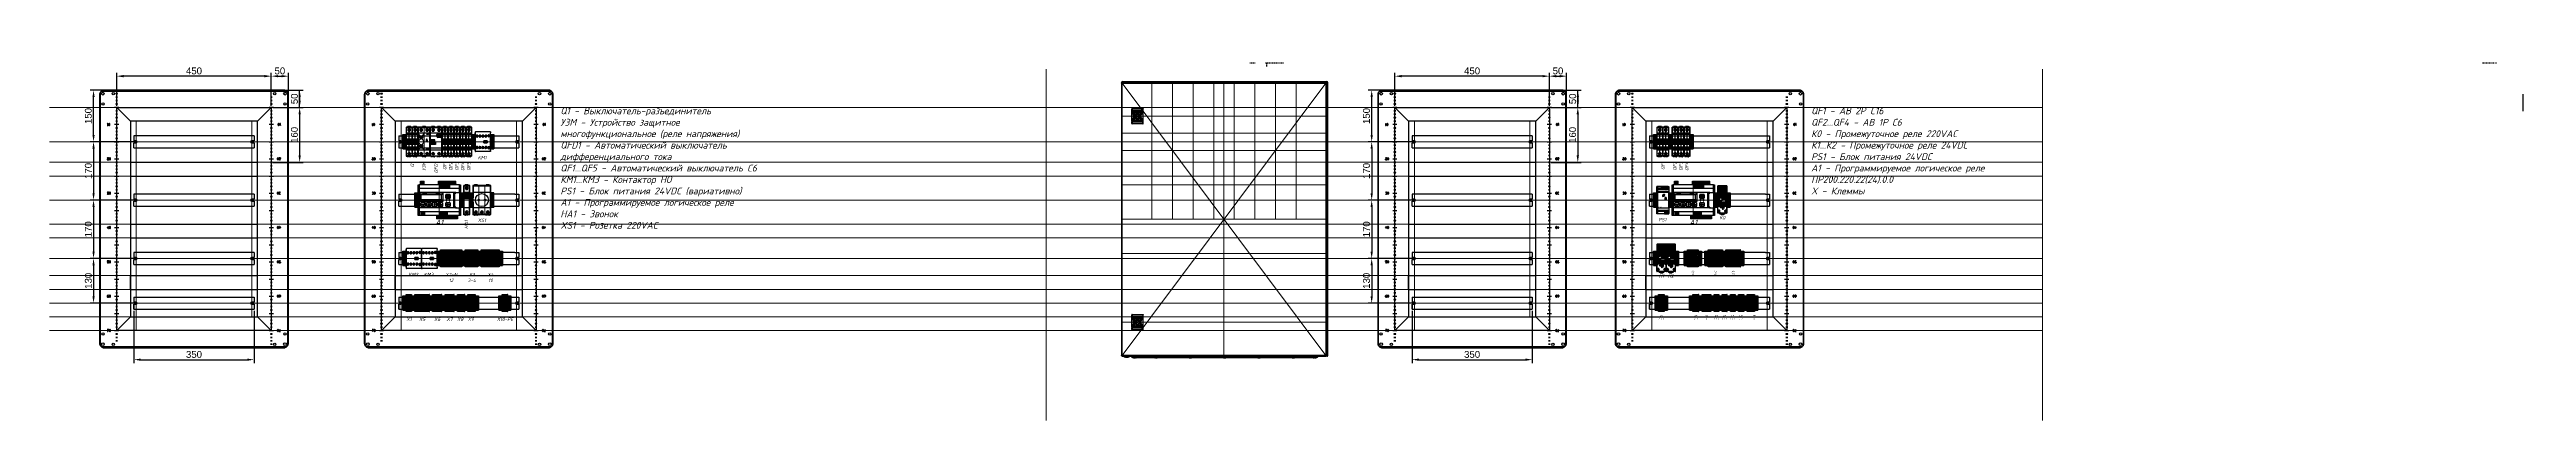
# Model space of a CAD drawing. Header units: millimetres. Extents: x 0 to 53000, y -591 to 24400.
# Drawn here: x 10477 to 17688, y 2210 to 3290 of the extents above; entities that cross this region are included whole.
import ezdxf
from ezdxf.enums import TextEntityAlignment as Align

# ---------------------------------------------------------------- set-up
doc = ezdxf.new("R2010")
doc.units = ezdxf.units.MM
for name, color, linetype, lineweight in [('КК перф 40х60', 6, 'Continuous', 30), ('Основная', 7, 'Continuous', 30), ('Перемычка', 6, 'Continuous', 140), ('Трубка', 5, 'Continuous', 40)]:
    doc.layers.add(name, color=color, linetype=linetype, lineweight=lineweight)
doc.layers.add('Привязки', color=2, linetype='Continuous', lineweight=0, plot=False, transparency=0.8)
doc.layers.add('размеры', color=3, linetype='Continuous')
doc.styles.get("Standard").update_dxf_attribs({"font": 'arial.ttf'})
doc.styles.add('текст', font='isocpeui.ttf')
doc.dimstyles.new('ISO2', dxfattribs={"dimtxt": 20, "dimasz": 20, "dimexe": 10, "dimexo": 5, "dimgap": 5, "dimtad": 1, "dimdec": 4, "dimdsep": 46, "dimlunit": 6, "dimtxsty": 'Standard', "dimcen": 20, "dimadec": 0, "dimazin": 0, "dimtfac": 1, "dimtdec": 4, "dimtmove": 0, "dimatfit": 3, "dimfxl": 1, "dimtolj": 1, "dimtzin": 0, "dimarcsym": 0})

# ---------------------------------------------------------------- blocks, each defined once
blk = doc.blocks.new('КПИ 2-2.5')
at = {"layer": 'Основная'}
for p, q in [((0, -24.65), (0, 24.65)), ((0, 24.65), (5.2, 24.65)), ((2.6, 3), (1.025, 3)), ((1.025, 3), (1.025, 0)), ((1.025, 0.5), (4.175, 0.5)), ((1.025, 0.5), (4.175, 0.5)), ((1.025, 0), (1.025, -3)), ((4.175, 3), (2.6, 3)), ((4.175, 3), (4.175, 0)), ((4.175, 0), (4.175, -3)), ((5.2, 24.65), (5.2, -24.65)), ((5.2, -24.65), (0, -24.65)), ((4.175, -0.5), (1.025, -0.5)), ((1.025, -0.5), (4.175, -0.5)), ((2.6, -3), (1.025, -3)), ((4.175, -3), (2.6, -3))]:
    blk.add_line(p, q, dxfattribs=at)
for points in [[(1.6, 14.825), (3.6, 14.825), (3.6, 12.825), (1.6, 12.825)], [(1.6, -12.825), (3.6, -12.825), (3.6, -14.825), (1.6, -14.825)]]:
    blk.add_lwpolyline(points, close=True, dxfattribs=at)
for centre in [(2.6, 19.2375), (2.6, -19.2375)]:
    blk.add_circle(centre, 1.4187, dxfattribs=at)
blk = doc.blocks.new('КПИ 2-2.5 синяя')
at = {"layer": 'Основная', "true_color": 0x22346e}
h = blk.add_hatch(color=159, dxfattribs=at)
h.dxf.hatch_style = 1
h.paths.add_polyline_path([(5.2, 24.6), (0, 24.6), (0, -24.6), (5.2, -24.6)])
h.paths.add_polyline_path([(4.2, 3), (4.2, 0), (4.2, -3), (2.6, -3), (1, -3), (1, 0), (1, 3), (2.6, 3)], flags=16)
h.paths.add_polyline_path([(1.6, 12.8), (1.6, 14.8), (3.6, 14.8), (3.6, 12.8)], flags=16)
h.paths.add_polyline_path([(1.2, 19.2, -1), (4, 19.2, -1)], flags=16)
h.paths.add_polyline_path([(3.6, -12.8), (3.6, -14.8), (1.6, -14.8), (1.6, -12.8)], flags=16)
h.paths.add_polyline_path([(4, -19.2, -1), (1.2, -19.2, -1)], flags=16)
at = {"layer": 'Привязки'}
for centre in [(2.6, 1.8), (2.6, -1.7)]:
    blk.add_circle(centre, 0.00000908, dxfattribs=at)
for p in [(2.6, 1.8), (2.6, 1.8), (2.6, 1.8), (2.6, 1.8), (2.6, 1.8), (2.6, 1.8), (2.6, -1.7), (2.6, -1.7), (2.6, -1.7), (2.6, -1.7), (2.6, -1.7), (2.6, -1.7)]:
    blk.add_point(p, dxfattribs=at)
at = {"layer": 'Основная'}
blk.add_blockref('КПИ 2-2.5', (0, 0), dxfattribs=at)
blk = doc.blocks.new('КПИ 2-2.5 ЖЗ')
at = {"layer": 'Основная', "true_color": 0x939598}
h = blk.add_hatch(color=252, dxfattribs=at)
h.set_gradient(color1=(19, 103, 52), color2=(200, 201, 45), rotation=45, name='CYLINDER')
h.paths.add_polyline_path([(5.2, 24.6), (0, 24.6), (0, 0), (1, 0), (1, 3), (2.6, 3), (4.2, 3), (4.2, -3), (5.2, -3)])
h.paths.add_polyline_path([(1.6, 12.8), (1.6, 14.8), (3.6, 14.8), (3.6, 12.8)], flags=16)
edge = h.paths.add_edge_path(flags=16)
edge.add_arc((2.6, 19.2), 1.42, 0, 360)
at = {"layer": 'Основная'}
h = blk.add_hatch(color=256, dxfattribs=at)
h.set_gradient(color1=(200, 201, 45), color2=(19, 103, 52), rotation=45, name='CYLINDER')
h.paths.add_polyline_path([(5.2, 0), (4.2, 0), (4.2, -3), (2.6, -3), (1, -3), (1, 3), (0, 3), (0, -24.6), (5.2, -24.6)])
h.paths.add_polyline_path([(3.6, -12.8), (3.6, -14.8), (1.6, -14.8), (1.6, -12.8)], flags=16)
edge = h.paths.add_edge_path(flags=16)
edge.add_arc((2.6, -19.2), 1.42, 0, 360)
at = {"layer": 'Привязки'}
for centre in [(2.6, 1.8), (2.6, -1.7)]:
    blk.add_circle(centre, 0.00000908, dxfattribs=at)
for p in [(2.6, 1.8), (2.6, 1.8), (2.6, 1.8), (2.6, 1.8), (2.6, 1.8), (2.6, 1.8), (2.6, -1.7), (2.6, -1.7), (2.6, -1.7), (2.6, -1.7), (2.6, -1.7), (2.6, -1.7)]:
    blk.add_point(p, dxfattribs=at)
at = {"layer": 'Основная'}
blk.add_blockref('КПИ 2-2.5', (0, 0), dxfattribs=at)
blk = doc.blocks.new('Заглушка КПИ зеленая 1.5-2.5')
at = {"layer": 'Основная'}
h = blk.add_hatch(color=3, dxfattribs=at)
h.dxf.hatch_style = 1
h.paths.add_polyline_path([(2212.9, 559.4), (2213.4, 559.4), (2213.4, 608.6), (2212.9, 608.6)])
for p, q in [((2212.9, 608.6), (2212.9, 559.4)), ((2213.4, 608.6), (2212.9, 608.6)), ((2213.4, 559.4), (2213.4, 608.6)), ((2212.9, 559.4), (2213.4, 559.4))]:
    blk.add_line(p, q, dxfattribs=at)
blk = doc.blocks.new('КМ')
at = {"layer": 'Основная'}
for p, q in [((0, 28.8), (0, 28.8)), ((0, 28.8), (0, 25.8)), ((0, 28.8), (1.4, 28.8)), ((0, 28.8), (0, -28.8)), ((0, 23.4), (0, 25.8)), ((0, 25.8), (0, 25.8)), ((0, -23.4), (0, 23.4)), ((0, 23.4), (0, 23.4)), ((0, 22), (0, 22)), ((0, 16.5), (0, 16.5)), ((1.4, 28.8), (1.4, 28.8)), ((43.6, 28.8), (1.4, 28.8)), ((3.7, 16.2), (3.7, 17)), ((3.7, 17), (4.9, 17)), ((3.7, 17), (3.7, 17)), ((4.9, 16.2), (3.7, 16.2)), ((3.7, 16.2), (3.7, 16.2)), ((4.9, 18.9), (5.7, 18.9)), ((4.9, 17), (4.9, 18.9)), ((4.9, 18.9), (4.9, 18.9)), ((4.9, 17), (4.9, 17)), ((4.9, 14.4), (4.9, 16.2)), ((4.9, 16.2), (4.9, 16.2)), ((5.7, 14.4), (4.9, 14.4)), ((4.9, 14.4), (4.9, 14.4)), ((5.7, 18.9), (5.7, 17)), ((5.7, 18.9), (5.7, 18.9)), ((5.7, 17), (6.9, 17)), ((5.7, 17), (5.7, 17)), ((6.9, 16.2), (5.7, 16.2)), ((5.7, 16.2), (5.7, 14.4)), ((5.7, 16.2), (5.7, 16.2)), ((5.7, 14.4), (5.7, 14.4)), ((6.9, 17), (6.9, 16.2)), ((6.9, 17), (6.9, 17)), ((6.9, 16.2), (6.9, 16.2)), ((12.3, 16.2), (12.3, 17)), ((12.3, 17), (13.5, 17)), ((12.3, 17), (12.3, 17)), ((13.5, 16.2), (12.3, 16.2)), ((12.3, 16.2), (12.3, 16.2)), ((13.5, 18.9), (14.3, 18.9)), ((13.5, 17), (13.5, 18.9)), ((13.5, 18.9), (13.5, 18.9)), ((13.5, 17), (13.5, 17)), ((13.5, 14.4), (13.5, 16.2)), ((13.5, 16.2), (13.5, 16.2)), ((14.3, 14.4), (13.5, 14.4)), ((13.5, 14.4), (13.5, 14.4)), ((14.3, 18.9), (14.3, 17)), ((14.3, 18.9), (14.3, 18.9)), ((14.3, 17), (15.5, 17)), ((14.3, 17), (14.3, 17)), ((15.5, 16.2), (14.3, 16.2)), ((14.3, 16.2), (14.3, 14.4)), ((14.3, 16.2), (14.3, 16.2)), ((14.3, 14.4), (14.3, 14.4)), ((15.5, 17), (15.5, 16.2)), ((15.5, 17), (15.5, 17)), ((15.5, 16.2), (15.5, 16.2)), ((21, 16.2), (21, 17)), ((21, 17), (22.2, 17)), ((21, 17), (21, 17)), ((22.2, 16.2), (21, 16.2)), ((21, 16.2), (21, 16.2)), ((22.2, 18.9), (23, 18.9)), ((22.2, 17), (22.2, 18.9)), ((22.2, 18.9), (22.2, 18.9)), ((22.2, 17), (22.2, 17)), ((22.2, 14.4), (22.2, 16.2)), ((22.2, 16.2), (22.2, 16.2)), ((23, 14.4), (22.2, 14.4)), ((22.2, 14.4), (22.2, 14.4)), ((23, 18.9), (23, 17)), ((23, 18.9), (23, 18.9)), ((23, 17), (24.2, 17)), ((23, 17), (23, 17)), ((24.2, 16.2), (23, 16.2)), ((23, 16.2), (23, 14.4)), ((23, 16.2), (23, 16.2)), ((23, 14.4), (23, 14.4)), ((24.2, 17), (24.2, 16.2)), ((24.2, 17), (24.2, 17)), ((24.2, 16.2), (24.2, 16.2)), ((24.8, -3), (24.8, 3)), ((34.8, 3), (24.8, 3)), ((26.3, -3), (26.3, 3)), ((29.6, 16.2), (29.6, 17)), ((29.6, 17), (30.8, 17)), ((29.6, 17), (29.6, 17)), ((30.8, 16.2), (29.6, 16.2)), ((29.6, 16.2), (29.6, 16.2)), ((32.2, 2.5), (30.2, 2.5)), ((30.2, 2.5), (30.2, 2.5)), ((30.2, 2.5), (30.2, -2.5)), ((30.8, 18.9), (31.6, 18.9)), ((30.8, 17), (30.8, 18.9)), ((30.8, 18.9), (30.8, 18.9)), ((30.8, 17), (30.8, 17)), ((30.8, 14.4), (30.8, 16.2)), ((30.8, 16.2), (30.8, 16.2)), ((31.6, 14.4), (30.8, 14.4)), ((30.8, 14.4), (30.8, 14.4)), ((31.6, 18.9), (31.6, 17)), ((31.6, 18.9), (31.6, 18.9)), ((31.6, 17), (32.8, 17)), ((31.6, 17), (31.6, 17)), ((32.8, 16.2), (31.6, 16.2)), ((31.6, 16.2), (31.6, 14.4)), ((31.6, 16.2), (31.6, 16.2)), ((31.6, 14.4), (31.6, 14.4)), ((31.7, -1.2), (31.7, 1.2)), ((31.7, 1.2), (32.2, 1.2)), ((31.7, 1.2), (31.7, 1.2)), ((32.2, 2.5), (32.2, 2.5)), ((32.2, 1.2), (32.2, 2.5)), ((32.2, 1.2), (32.2, 1.2)), ((32.8, 17), (32.8, 16.2)), ((32.8, 17), (32.8, 17)), ((32.8, 16.2), (32.8, 16.2)), ((33.2, 3), (33.2, -3)), ((34.8, 3), (34.8, -3)), ((38.3, 17), (38.3, 17.8)), ((38.3, 17.8), (39.5, 17.8)), ((38.3, 17.8), (38.3, 17.8)), ((39.5, 17), (38.3, 17)), ((38.3, 17), (38.3, 17)), ((39.5, 19.7), (40.3, 19.7)), ((39.5, 17.8), (39.5, 19.7)), ((39.5, 19.7), (39.5, 19.7)), ((39.5, 17.8), (39.5, 17.8)), ((39.5, 15.2), (39.5, 17)), ((39.5, 17), (39.5, 17)), ((40.3, 15.2), (39.5, 15.2)), ((39.5, 15.2), (39.5, 15.2)), ((40.3, 19.7), (40.3, 17.8)), ((40.3, 19.7), (40.3, 19.7)), ((40.3, 17.8), (41.5, 17.8)), ((40.3, 17.8), (40.3, 17.8)), ((41.5, 17), (40.3, 17)), ((40.3, 17), (40.3, 15.2)), ((40.3, 17), (40.3, 17)), ((40.3, 15.2), (40.3, 15.2)), ((41.5, 17.8), (41.5, 17)), ((41.5, 17.8), (41.5, 17.8)), ((41.5, 17), (41.5, 17)), ((43.6, 28.8), (43.6, 28.8)), ((45, 28.8), (43.6, 28.8)), ((45, 28.8), (45, 28.8)), ((45, 28.8), (45, 25.8)), ((45, 25.8), (45, 25.8)), ((45, 23.4), (45, 25.8)), ((45, 23.4), (45, 23.4)), ((45, -23.4), (45, 23.4)), ((45, 22), (45, 22)), ((45, 16.5), (45, 16.5)), ((0, -16.5), (0, -16.5)), ((0, -17.5), (0, -17.5)), ((0, -22), (0, -22)), ((0, -25.8), (0, -23.4)), ((0, -23.4), (0, -23.4)), ((0, -25.8), (0, -28.8)), ((0, -25.8), (0, -25.8)), ((0, -28.8), (0, -28.8)), ((0, -28.8), (1.4, -28.8)), ((43.6, -28.8), (1.4, -28.8)), ((1.4, -28.8), (1.4, -28.8)), ((3.7, -17), (3.7, -16.2)), ((3.7, -16.2), (4.9, -16.2)), ((3.7, -16.2), (3.7, -16.2)), ((4.9, -17), (3.7, -17)), ((3.7, -17), (3.7, -17)), ((4.9, -14.4), (5.7, -14.4)), ((4.9, -16.2), (4.9, -14.4)), ((4.9, -14.4), (4.9, -14.4)), ((4.9, -16.2), (4.9, -16.2)), ((4.9, -18.9), (4.9, -17)), ((4.9, -17), (4.9, -17)), ((5.7, -18.9), (4.9, -18.9)), ((4.9, -18.9), (4.9, -18.9)), ((5.7, -14.4), (5.7, -16.2)), ((5.7, -14.4), (5.7, -14.4)), ((5.7, -16.2), (6.9, -16.2)), ((5.7, -16.2), (5.7, -16.2)), ((6.9, -17), (5.7, -17)), ((5.7, -17), (5.7, -18.9)), ((5.7, -17), (5.7, -17)), ((5.7, -18.9), (5.7, -18.9)), ((6.9, -16.2), (6.9, -17)), ((6.9, -16.2), (6.9, -16.2)), ((6.9, -17), (6.9, -17)), ((12.3, -17), (12.3, -16.2)), ((12.3, -16.2), (13.5, -16.2)), ((12.3, -16.2), (12.3, -16.2)), ((13.5, -17), (12.3, -17)), ((12.3, -17), (12.3, -17)), ((13.5, -14.4), (14.3, -14.4)), ((13.5, -16.2), (13.5, -14.4)), ((13.5, -14.4), (13.5, -14.4)), ((13.5, -16.2), (13.5, -16.2)), ((13.5, -18.9), (13.5, -17)), ((13.5, -17), (13.5, -17)), ((14.3, -18.9), (13.5, -18.9)), ((13.5, -18.9), (13.5, -18.9)), ((14.3, -14.4), (14.3, -16.2)), ((14.3, -14.4), (14.3, -14.4)), ((14.3, -16.2), (15.5, -16.2)), ((14.3, -16.2), (14.3, -16.2)), ((15.5, -17), (14.3, -17)), ((14.3, -17), (14.3, -18.9)), ((14.3, -17), (14.3, -17)), ((14.3, -18.9), (14.3, -18.9)), ((15.5, -16.2), (15.5, -17)), ((15.5, -16.2), (15.5, -16.2)), ((15.5, -17), (15.5, -17)), ((21, -17), (21, -16.2)), ((21, -16.2), (22.2, -16.2)), ((21, -16.2), (21, -16.2)), ((22.2, -17), (21, -17)), ((21, -17), (21, -17)), ((22.2, -14.4), (23, -14.4)), ((22.2, -16.2), (22.2, -14.4)), ((22.2, -14.4), (22.2, -14.4)), ((22.2, -16.2), (22.2, -16.2)), ((22.2, -18.9), (22.2, -17)), ((22.2, -17), (22.2, -17)), ((23, -18.9), (22.2, -18.9)), ((22.2, -18.9), (22.2, -18.9)), ((23, -14.4), (23, -16.2)), ((23, -14.4), (23, -14.4)), ((23, -16.2), (24.2, -16.2)), ((23, -16.2), (23, -16.2)), ((24.2, -17), (23, -17)), ((23, -17), (23, -18.9)), ((23, -17), (23, -17)), ((23, -18.9), (23, -18.9)), ((24.2, -16.2), (24.2, -17)), ((24.2, -16.2), (24.2, -16.2)), ((24.2, -17), (24.2, -17)), ((24.8, -3), (34.8, -3)), ((24.8, -3), (24.8, -3)), ((26.3, -3), (26.3, -3)), ((29.6, -17), (29.6, -16.2)), ((29.6, -16.2), (30.8, -16.2)), ((29.6, -16.2), (29.6, -16.2)), ((30.8, -17), (29.6, -17)), ((29.6, -17), (29.6, -17)), ((32.2, -2.5), (30.2, -2.5)), ((30.2, -2.5), (30.2, -2.5)), ((30.8, -14.4), (31.6, -14.4)), ((30.8, -16.2), (30.8, -14.4)), ((30.8, -14.4), (30.8, -14.4)), ((30.8, -16.2), (30.8, -16.2)), ((30.8, -18.9), (30.8, -17)), ((30.8, -17), (30.8, -17)), ((31.6, -18.9), (30.8, -18.9)), ((30.8, -18.9), (30.8, -18.9)), ((31.6, -14.4), (31.6, -16.2)), ((31.6, -14.4), (31.6, -14.4)), ((31.6, -16.2), (32.8, -16.2)), ((31.6, -16.2), (31.6, -16.2)), ((32.8, -17), (31.6, -17)), ((31.6, -17), (31.6, -18.9)), ((31.6, -17), (31.6, -17)), ((31.6, -18.9), (31.6, -18.9)), ((32.2, -1.2), (31.7, -1.2)), ((31.7, -1.2), (31.7, -1.2)), ((32.2, -2.5), (32.2, -1.2)), ((32.2, -1.2), (32.2, -1.2)), ((32.2, -2.5), (32.2, -2.5)), ((32.8, -16.2), (32.8, -17)), ((32.8, -16.2), (32.8, -16.2)), ((32.8, -17), (32.8, -17)), ((33.2, -3), (33.2, -3)), ((34.8, -3), (34.8, -3)), ((38.3, -17.8), (38.3, -17)), ((38.3, -17), (39.5, -17)), ((38.3, -17), (38.3, -17)), ((38.3, -17.8), (38.3, -17)), ((38.3, -17), (39.5, -17)), ((38.3, -17), (38.3, -17)), ((39.5, -17.8), (38.3, -17.8)), ((38.3, -17.8), (38.3, -17.8)), ((39.5, -17.8), (38.3, -17.8)), ((38.3, -17.8), (38.3, -17.8)), ((39.5, -15.2), (40.3, -15.2)), ((39.5, -17), (39.5, -15.2)), ((39.5, -15.2), (39.5, -15.2)), ((39.5, -15.2), (40.3, -15.2)), ((39.5, -17), (39.5, -15.2)), ((39.5, -15.2), (39.5, -15.2)), ((39.5, -17), (39.5, -17)), ((39.5, -17), (39.5, -17)), ((39.5, -19.7), (39.5, -17.8)), ((39.5, -17.8), (39.5, -17.8)), ((39.5, -19.7), (39.5, -17.8)), ((39.5, -17.8), (39.5, -17.8)), ((40.3, -19.7), (39.5, -19.7)), ((39.5, -19.7), (39.5, -19.7)), ((40.3, -19.7), (39.5, -19.7)), ((39.5, -19.7), (39.5, -19.7)), ((40.3, -15.2), (40.3, -17)), ((40.3, -15.2), (40.3, -15.2)), ((40.3, -15.2), (40.3, -17)), ((40.3, -15.2), (40.3, -15.2)), ((40.3, -17), (41.5, -17)), ((40.3, -17), (40.3, -17)), ((40.3, -17), (41.5, -17)), ((40.3, -17), (40.3, -17)), ((41.5, -17.8), (40.3, -17.8)), ((40.3, -17.8), (40.3, -19.7)), ((40.3, -17.8), (40.3, -17.8)), ((41.5, -17.8), (40.3, -17.8)), ((40.3, -17.8), (40.3, -19.7)), ((40.3, -17.8), (40.3, -17.8)), ((40.3, -19.7), (40.3, -19.7)), ((40.3, -19.7), (40.3, -19.7)), ((41.5, -17), (41.5, -17.8)), ((41.5, -17), (41.5, -17)), ((41.5, -17), (41.5, -17.8)), ((41.5, -17), (41.5, -17)), ((41.5, -17.8), (41.5, -17.8)), ((41.5, -17.8), (41.5, -17.8)), ((43.6, -28.8), (43.6, -28.8)), ((45, -28.8), (43.6, -28.8)), ((45, -16.5), (45, -16.5)), ((45, -17.5), (45, -17.5)), ((45, -22), (45, -22)), ((45, -23.4), (45, -23.4)), ((45, -25.8), (45, -23.4)), ((45, -25.8), (45, -25.8)), ((45, -25.8), (45, -28.8)), ((45, -28.8), (45, -28.8))]:
    blk.add_line(p, q, dxfattribs=at)
for centre, start, end in [((5.3, 16.6), 0, 180.00002), ((5.3, 16.6), 180.00002, 270.00002), ((5.3, 16.6), 270.00002, 0), ((13.9, 16.6), 0, 180.00002), ((13.9, 16.6), 180.00002, 270.00002), ((13.9, 16.6), 270.00002, 0), ((22.6, 16.6), 0, 180.00002), ((22.6, 16.6), 180.00002, 270.00002), ((22.6, 16.6), 270.00002, 0), ((31.2, 16.6), 0, 180.00002), ((31.2, 16.6), 180.00002, 270.00002), ((31.2, 16.6), 270.00002, 0), ((39.9, 17.4), 89.99998, 180.00002), ((39.9, 17.4), 180.00002, 0), ((39.9, 17.4), 0, 89.99998), ((5.3, -16.6), 0, 180.00002), ((5.3, -16.6), 180.00002, 270.00002), ((5.3, -16.6), 270.00002, 0), ((13.9, -16.6), 89.99998, 180.00002), ((13.9, -16.6), 180.00002, 0), ((13.9, -16.6), 0, 89.99998), ((22.6, -16.6), 89.99998, 180.00002), ((22.6, -16.6), 180.00002, 0), ((22.6, -16.6), 0, 89.99998), ((31.2, -16.6), 0, 180.00002), ((31.2, -16.6), 180.00002, 270.00002), ((31.2, -16.6), 270.00002, 0), ((39.9, -17.4), 89.99998, 180.00002), ((39.9, -17.4), 0, 180.00002), ((39.9, -17.4), 180.00002, 270.00002), ((39.9, -17.4), 0, 89.99998), ((39.9, -17.4), 270.00002, 0)]:
    blk.add_arc(centre, 3, start, end, dxfattribs=at)
at = {"layer": 'Основная', "style": 'текст'}
blk.add_attdef('№', text='', height=20, dxfattribs=at).set_placement((20.1, -46.8), align=Align.MIDDLE_CENTER)
blk = doc.blocks.new('Стопор на DIN')
at = {"layer": 'Основная', "true_color": 0x939598}
h = blk.add_hatch(color=252, dxfattribs=at)
h.dxf.hatch_style = 1
h.paths.add_polyline_path([(0, 21), (-9.5, 21), (-9.5, -21), (0, -21)])
at = {"layer": 'Основная'}
for p, q in [((-9.5, -21), (-9.5, 21)), ((-9.5, 21), (0, 21)), ((-4.8, 15.9), (-7.8, 15.9)), ((-7.8, 15.9), (-1.7, 15.9)), ((-7.8, 7.7), (-1.7, 7.7)), ((-4.8, 19), (-4.8, 12.9)), ((-4.8, 10.7), (-4.8, 4.6)), ((0, 21), (0, -21)), ((-9.5, -21), (0, -21))]:
    blk.add_line(p, q, dxfattribs=at)
for centre in [(-4.8, 15.9), (-4.8, 7.7)]:
    blk.add_circle(centre, 3.05, dxfattribs=at)
blk = doc.blocks.new('АВ 2Р')
at = {"layer": 'Основная', "linetype": 'Continuous'}
for p, q in [((0, 42.2), (0, 6.6)), ((0, -6.6), (0, 6.6)), ((0.2, 42.4), (0.2, 6.5)), ((0.2, 42.4), (0.5, 42.4)), ((0.2, 40.6), (0.5, 40.6)), ((0.2, 25), (0.5, 25)), ((0.2, 22.4), (0.5, 22.4)), ((0.2, 20.7), (0.5, 20.7)), ((0.2, 7.7), (0.5, 7.7)), ((0.2, -1), (0.2, 1)), ((0.4, 5.9), (0.5, 5.9)), ((0.5, 5.7), (0.5, 42.5)), ((16.9, 42.5), (0.5, 42.5)), ((16.9, 40.6), (0.5, 40.6)), ((16.9, 25), (0.5, 25)), ((16.9, 22.5), (0.5, 22.5)), ((16.9, 20.7), (0.5, 20.7)), ((16.9, 7.7), (0.5, 7.7)), ((17.9, 6), (0.5, 6)), ((0.5, -5.7), (0.5, 5.7)), ((8.7, 5.6), (3.4, 5.6)), ((3.4, -2.4), (3.4, 5.6)), ((3.4, 4.1), (8.7, 4.2)), ((3.4, 3.9), (5.5, 3.9)), ((4.2, 44), (3.9, 43.8)), ((3.9, 42.5), (3.9, 43.8)), ((4.2, 43.5), (3.9, 43.3)), ((4.2, 43.5), (4.2, 44)), ((13.2, 44), (4.2, 44)), ((4.2, 43.5), (4.7, 43.5)), ((4.7, 43.5), (4.7, 44)), ((4.7, 3.5), (12.7, 3.5)), ((4.7, 3.5), (4.7, 0.4)), ((4.7, 0.4), (12.7, 0.4)), ((4.9, 42.5), (4.9, 43.7)), ((12.4, 43.7), (4.9, 43.7)), ((5.5, 35.1), (7.7, 35.1)), ((7.7, 33.8), (5.5, 33.8)), ((5.5, 4.1), (5.5, 3.9)), ((5.5, 3.9), (5.5, 3.8)), ((5.5, 3.8), (11.9, 3.8)), ((5.7, 4.1), (5.7, 3.8)), ((6.1, 31.5), (6.3, 31.5)), ((6.4, 4.1), (6.4, 3.8)), ((6.5, 4.1), (6.5, 3.8)), ((6.7, 4.1), (6.7, 3.8)), ((6.9, 31), (6.8, 31)), ((6.9, 36.3), (7.8, 35.3)), ((7.9, 35.5), (6.9, 36.3)), ((7.8, 33.7), (6.9, 32.7)), ((6.9, 32.7), (7.9, 33.6)), ((7.4, 30.8), (7.3, 30.8)), ((7.8, 35.3), (7.9, 35.4)), ((7.9, 33.6), (7.8, 33.7)), ((8.7, 30.7), (7.8, 30.7)), ((8.7, 30.6), (8.1, 30.6)), ((8.2, 35.6), (8.2, 37)), ((8.2, 33.4), (8.2, 32)), ((8.7, 38.4), (8.4, 38.4)), ((8.7, 42.5), (8.7, 44)), ((8.7, 38.5), (8.7, 42.5)), ((8.7, 38.4), (8.7, 38.5)), ((8.7, 38.4), (8.7, 38.2)), ((8.7, 30.8), (8.7, 30.7)), ((8.7, 30.6), (8.7, 30.7)), ((8.7, 30.6), (9.5, 30.7)), ((8.7, 30.5), (8.7, 30.6)), ((8.9, 30.6), (8.7, 30.6)), ((8.7, 6), (8.7, 30.5)), ((8.7, 6), (8.7, 4.2)), ((13.9, 5.6), (8.7, 5.6)), ((12, 4.3), (8.7, 4.3)), ((9.2, 37), (9.2, 35.6)), ((9.2, 33.4), (9.2, 32)), ((10.5, 36.3), (9.5, 35.5)), ((9.5, 35.4), (9.6, 35.3)), ((9.6, 33.7), (9.5, 33.6)), ((9.5, 33.5), (10.5, 32.7)), ((9.6, 35.3), (10.5, 36.3)), ((10.5, 32.7), (9.6, 33.7)), ((10.1, 30.8), (9.6, 30.8)), ((9.7, 35.1), (11.9, 35.1)), ((11.9, 33.8), (9.7, 33.8)), ((10.4, 3.8), (10.7, 4)), ((10.7, 4), (10.7, 3.8)), ((11.9, 4.3), (11.9, 3.9)), ((11.9, 3.9), (11.9, 3.8)), ((11.9, 3.9), (13.9, 3.9)), ((12, 4.1), (12, 4.3)), ((13.9, 4.1), (12, 4.1)), ((12.4, 42.5), (12.4, 44)), ((12.7, 3.5), (12.7, 0.4)), ((12.8, 44), (12.8, 43.5)), ((12.8, 43.5), (13.4, 43.5)), ((13.4, 43.8), (13.2, 44)), ((13.4, 42.5), (13.4, 43.8)), ((13.9, -2.4), (13.9, 5.6)), ((17.2, 40.6), (16.9, 40.6)), ((17.2, 25), (16.9, 25)), ((17.2, 22.4), (16.9, 22.4)), ((17.2, 20.7), (16.9, 20.7)), ((17.2, 7.7), (16.9, 7.7)), ((17.4, -2.4), (17.4, 42.2)), ((17.4, 42.2), (17.4, 6.6)), ((17.6, 40.6), (17.9, 40.6)), ((17.6, 25), (17.9, 25)), ((17.6, 22.4), (17.9, 22.4)), ((17.6, 20.7), (17.9, 20.7)), ((17.6, 7.7), (17.9, 7.7)), ((34.3, 42.5), (17.9, 42.5)), ((34.3, 40.6), (17.9, 40.6)), ((34.3, 25), (17.9, 25)), ((34.3, 22.5), (17.9, 22.5)), ((34.3, 20.7), (17.9, 20.7)), ((34.3, 7.7), (17.9, 7.7)), ((34.3, 6), (17.9, 6)), ((26.1, 5.6), (20.8, 5.6)), ((20.8, -2.4), (20.8, 5.6)), ((20.8, 4.1), (26.1, 4.2)), ((20.8, 3.9), (22.9, 3.9)), ((21.7, 44), (21.3, 43.8)), ((21.3, 42.5), (21.3, 43.8)), ((21.7, 43.5), (21.3, 43.3)), ((21.7, 43.5), (21.7, 44)), ((30.5, 44), (21.7, 44)), ((21.7, 43.5), (22.1, 43.5)), ((22.1, 43.5), (22.1, 44)), ((22.1, 3.5), (30.1, 3.5)), ((22.1, 3.5), (22.1, 0.4)), ((22.1, 0.4), (30.1, 0.4)), ((22.3, 42.5), (22.3, 43.7)), ((29.8, 43.7), (22.3, 43.7)), ((22.9, 35.1), (25.1, 35.1)), ((25.1, 33.8), (22.9, 33.8)), ((22.9, 4.1), (22.9, 3.9)), ((22.9, 3.9), (22.9, 3.8)), ((22.9, 3.8), (29.3, 3.8)), ((23.1, 4.1), (23.1, 3.8)), ((23.5, 31.5), (23.7, 31.5)), ((23.8, 4.1), (23.8, 3.8)), ((23.9, 4.1), (23.9, 3.8)), ((24.1, 4.1), (24.1, 3.8)), ((24.3, 31), (24.2, 31)), ((24.3, 36.3), (25.2, 35.3)), ((25.3, 35.5), (24.3, 36.3)), ((25.2, 33.7), (24.3, 32.7)), ((24.3, 32.7), (25.3, 33.6)), ((24.8, 30.8), (24.7, 30.8)), ((25.2, 35.3), (25.3, 35.4)), ((25.3, 33.6), (25.2, 33.7)), ((26.1, 30.7), (25.2, 30.7)), ((26.1, 30.6), (25.5, 30.6)), ((25.6, 35.6), (25.6, 37)), ((25.6, 33.4), (25.6, 32)), ((26.1, 38.4), (25.8, 38.4)), ((26.1, 42.5), (26.1, 44)), ((26.1, 38.5), (26.1, 42.5)), ((26.1, 38.4), (26.1, 38.5)), ((26.1, 38.4), (26.1, 38.2)), ((26.1, 30.8), (26.1, 30.7)), ((26.1, 30.6), (26.1, 30.7)), ((26.1, 30.6), (26.9, 30.7)), ((26.1, 30.5), (26.1, 30.6)), ((26.3, 30.6), (26.1, 30.6)), ((26.1, 6), (26.1, 30.5)), ((26.1, 6), (26.1, 4.2)), ((31.3, 5.6), (26.1, 5.6)), ((29.4, 4.3), (26.1, 4.3)), ((26.6, 37), (26.6, 35.6)), ((26.6, 33.4), (26.6, 32)), ((27.9, 36.3), (26.9, 35.5)), ((26.9, 35.4), (27, 35.3)), ((27, 33.7), (26.9, 33.6)), ((26.9, 33.5), (27.9, 32.7)), ((27, 35.3), (27.9, 36.3)), ((27.9, 32.7), (27, 33.7)), ((27.5, 30.8), (27, 30.8)), ((27.1, 35.1), (29.3, 35.1)), ((29.3, 33.8), (27.1, 33.8)), ((27.8, 3.8), (28.1, 4)), ((28.1, 4), (28.1, 3.8)), ((29.3, 4.3), (29.3, 3.9)), ((29.3, 3.9), (29.3, 3.8)), ((29.3, 3.9), (31.3, 3.9)), ((29.4, 4.1), (29.4, 4.3)), ((31.3, 4.1), (29.4, 4.1)), ((29.8, 42.5), (29.8, 44)), ((30.1, 3.5), (30.1, 0.4)), ((30.2, 44), (30.2, 43.5)), ((30.2, 43.5), (30.8, 43.5)), ((30.8, 43.8), (30.5, 44)), ((30.8, 42.5), (30.8, 43.8)), ((31.3, -2.4), (31.3, 5.6)), ((34.3, 5.7), (34.3, 42.5)), ((34.6, 42.4), (34.3, 42.4)), ((34.6, 40.6), (34.3, 40.6)), ((34.6, 25), (34.3, 25)), ((34.6, 22.4), (34.3, 22.4)), ((34.6, 20.7), (34.3, 20.7)), ((34.6, 7.7), (34.3, 7.7)), ((34.4, 5.9), (34.3, 5.9)), ((34.3, 5.7), (34.3, -5.7)), ((34.6, 6.5), (34.6, 42.4)), ((34.8, -42.2), (34.8, 42.2)), ((0, -6.6), (0, -42.2)), ((0.2, -6.5), (0.2, -42.4)), ((0.2, -7.7), (0.5, -7.7)), ((0.2, -15.4), (0.5, -15.4)), ((0.2, -20.7), (0.5, -20.7)), ((0.2, -22.4), (0.5, -22.4)), ((0.2, -25), (0.5, -25)), ((0.2, -40.6), (0.5, -40.6)), ((0.2, -42.4), (0.5, -42.4)), ((0.4, -5.9), (0.5, -5.9)), ((0.5, -42.5), (0.5, -5.7)), ((2, -6), (0.5, -6)), ((2, -7.7), (0.5, -7.7)), ((17.9, -15.5), (0.5, -15.5)), ((17.9, -20.7), (0.5, -20.7)), ((17.9, -22.5), (0.5, -22.5)), ((17.9, -25), (0.5, -25)), ((17.9, -40.6), (0.5, -40.6)), ((16.9, -42.5), (0.5, -42.5)), ((2.2, -2.4), (2, -2.5)), ((2, -2.5), (2, -2.8)), ((2, -2.8), (9.1, -2.8)), ((2, -7.9), (2, -2.8)), ((2, -3.7), (9.1, -3.7)), ((2, -3.9), (9.1, -3.9)), ((15.4, -4.2), (2, -4.2)), ((15.4, -6.9), (2, -6.9)), ((15.4, -7.2), (2, -7.2)), ((15.4, -7.9), (2, -7.9)), ((2.2, -2.4), (3.8, -2.4)), ((2.6, -42.6), (2.6, -42.5)), ((2.6, -42.6), (3.9, -42.6)), ((2.8, -42.6), (2.8, -42.5)), ((13.6, -0.6), (3.8, -0.6)), ((3.8, -1.4), (3.8, -0.6)), ((13.6, -1.1), (3.8, -1.1)), ((13.6, -1.3), (3.8, -1.3)), ((3.8, -1.4), (5.2, -1.4)), ((3.8, -2.2), (3.8, -1.4)), ((13.6, -2.2), (3.8, -2.2)), ((3.8, -2.4), (3.8, -2.2)), ((13.6, -2.3), (3.8, -2.3)), ((3.9, -43.8), (3.9, -42.5)), ((4.2, -43.5), (3.9, -43.3)), ((4.2, -44), (3.9, -43.8)), ((4.7, -43.5), (4.2, -43.5)), ((4.2, -44), (4.2, -43.5)), ((4.7, -44), (4.2, -44)), ((4.7, -44), (4.7, -43.5)), ((4.9, -43.7), (4.9, -42.5)), ((5.8, -43.2), (4.9, -43.2)), ((5.8, -43.5), (4.9, -43.5)), ((5.2, -1.4), (5.4, -1.4)), ((5.2, -1.4), (5.2, -1.7)), ((5.4, -1.4), (6.3, -1.4)), ((5.4, -1.7), (5.4, -1.4)), ((5.4, -1.7), (5.4, -1.9)), ((5.5, -33.8), (7.7, -33.8)), ((7.7, -35.1), (5.5, -35.1)), ((5.8, -42.5), (5.8, -43.2)), ((5.8, -43.2), (6.1, -43.2)), ((5.8, -43.5), (5.8, -43.2)), ((6.1, -42.5), (6.1, -43.2)), ((7.7, -42.6), (6.1, -42.6)), ((6.3, -1.4), (6.5, -1.4)), ((6.3, -1.4), (6.3, -1.7)), ((6.3, -1.7), (6.3, -1.9)), ((6.5, -1.4), (8.3, -1.4)), ((6.5, -1.7), (6.5, -1.4)), ((6.5, -42.6), (6.5, -42.5)), ((7.9, -33.4), (6.9, -32.6)), ((6.9, -32.6), (7.8, -33.6)), ((7.8, -35.2), (6.9, -36.2)), ((6.9, -36.2), (7.9, -35.4)), ((7.7, -42.5), (7.7, -42.8)), ((7.9, -42.8), (7.7, -42.8)), ((7.8, -33.6), (7.9, -33.5)), ((7.9, -35.3), (7.8, -35.2)), ((7.9, -42.5), (7.9, -42.8)), ((7.9, -42.8), (12.4, -42.9)), ((8.2, -33.3), (8.2, -31.9)), ((8.2, -36.9), (8.2, -35.5)), ((8.3, -1.4), (8.5, -1.4)), ((8.3, -1.4), (8.3, -1.7)), ((8.3, -43.3), (12.4, -43.4)), ((8.5, -1.4), (9.1, -1.4)), ((8.5, -1.7), (8.5, -1.4)), ((8.5, -1.7), (8.5, -1.9)), ((8.7, -30.8), (8.7, -7.9)), ((8.7, -42.5), (8.7, -38.2)), ((9.1, -1.4), (9.3, -1.4)), ((9.1, -1.4), (9.1, -1.7)), ((9.1, -1.7), (9.1, -1.9)), ((9.1, -3.9), (9.1, -2.8)), ((9.2, -33.3), (9.2, -31.9)), ((9.2, -35.5), (9.2, -36.9)), ((9.3, -1.4), (9.8, -1.4)), ((9.3, -1.7), (9.3, -1.4)), ((9.4, -3), (9.4, -3.7)), ((10.5, -32.6), (9.5, -33.5)), ((9.5, -33.5), (9.6, -33.6)), ((9.6, -35.2), (9.5, -35.3)), ((9.5, -35.4), (10.5, -36.2)), ((9.6, -33.6), (10.5, -32.6)), ((10.5, -36.2), (9.6, -35.2)), ((9.7, -33.8), (11.9, -33.8)), ((11.9, -35.1), (9.7, -35.1)), ((9.8, -1.4), (10, -1.4)), ((9.8, -1.4), (9.8, -2)), ((9.8, -2), (10, -2)), ((10, -1.4), (11.3, -1.4)), ((10, -2), (10, -1.4)), ((11.3, -1.4), (11.5, -1.4)), ((11.3, -1.4), (11.3, -2)), ((11.3, -2), (11.5, -2)), ((11.5, -2), (11.5, -1.4)), ((11.5, -1.4), (13.6, -1.4)), ((12.4, -42.5), (12.4, -43.7)), ((13.2, -43.5), (12.8, -43.5)), ((12.8, -43.5), (12.8, -44)), ((13.2, -44), (12.8, -44)), ((13.2, -43.5), (13.4, -43.3)), ((13.2, -44), (13.2, -43.5)), ((13.2, -44), (13.4, -43.8)), ((13.4, -43.8), (13.4, -42.5)), ((14.8, -42.6), (13.4, -42.6)), ((13.6, -1.4), (13.6, -0.6)), ((13.6, -1.4), (13.6, -2.2)), ((13.6, -2.2), (13.6, -2.4)), ((15.4, -2.4), (13.6, -2.4)), ((14.6, -42.6), (14.6, -42.5)), ((14.8, -42.6), (14.8, -42.5)), ((17.4, -42.2), (17.4, -7.9)), ((17.4, -7.9), (17.4, -42.2)), ((34.3, -15.5), (17.9, -15.5)), ((34.3, -20.7), (17.9, -20.7)), ((34.3, -22.5), (17.9, -22.5)), ((34.3, -25), (17.9, -25)), ((34.3, -40.6), (17.9, -40.6)), ((34.3, -42.5), (17.9, -42.5)), ((32.8, -4.2), (19.4, -4.2)), ((32.8, -6.9), (19.4, -6.9)), ((32.8, -7.2), (19.4, -7.2)), ((32.8, -7.9), (19.4, -7.9)), ((19.6, -2.4), (21.2, -2.4)), ((20, -42.6), (20, -42.5)), ((20, -42.6), (21.3, -42.6)), ((20.2, -42.6), (20.2, -42.5)), ((31, -0.6), (21.2, -0.6)), ((21.2, -1.4), (21.2, -0.6)), ((31, -1.1), (21.2, -1.1)), ((31, -1.3), (21.2, -1.3)), ((21.2, -1.4), (22.6, -1.4)), ((21.2, -2.2), (21.2, -1.4)), ((31, -2.2), (21.2, -2.2)), ((21.2, -2.4), (21.2, -2.2)), ((31, -2.3), (21.2, -2.3)), ((21.3, -43.8), (21.3, -42.5)), ((21.7, -43.5), (21.3, -43.3)), ((21.7, -44), (21.3, -43.8)), ((22.1, -43.5), (21.7, -43.5)), ((21.7, -44), (21.7, -43.5)), ((22.1, -44), (21.7, -44)), ((22.1, -44), (22.1, -43.5)), ((22.3, -43.7), (22.3, -42.5)), ((23.2, -43.2), (22.3, -43.2)), ((23.2, -43.5), (22.3, -43.5)), ((22.6, -1.4), (22.8, -1.4)), ((22.6, -1.4), (22.6, -1.7)), ((22.8, -1.4), (23.7, -1.4)), ((22.8, -1.7), (22.8, -1.4)), ((22.8, -1.7), (22.8, -1.9)), ((22.9, -33.8), (25.1, -33.8)), ((25.1, -35.1), (22.9, -35.1)), ((23.2, -42.5), (23.2, -43.2)), ((23.2, -43.2), (23.5, -43.2)), ((23.2, -43.5), (23.2, -43.2)), ((23.5, -42.5), (23.5, -43.2)), ((25.1, -42.6), (23.5, -42.6)), ((23.7, -1.4), (23.9, -1.4)), ((23.7, -1.4), (23.7, -1.7)), ((23.7, -1.7), (23.7, -1.9)), ((23.9, -1.4), (25.7, -1.4)), ((23.9, -1.7), (23.9, -1.4)), ((23.9, -42.6), (23.9, -42.5)), ((25.3, -33.4), (24.3, -32.6)), ((24.3, -32.6), (25.2, -33.6)), ((25.2, -35.2), (24.3, -36.2)), ((24.3, -36.2), (25.3, -35.4)), ((25.1, -42.5), (25.1, -42.8)), ((25.3, -42.8), (25.1, -42.8)), ((25.2, -33.6), (25.3, -33.5)), ((25.3, -35.3), (25.2, -35.2)), ((25.3, -42.5), (25.3, -42.8)), ((25.3, -42.8), (29.8, -42.9)), ((25.6, -33.3), (25.6, -31.9)), ((25.6, -36.9), (25.6, -35.5)), ((25.7, -1.4), (25.9, -1.4)), ((25.7, -1.4), (25.7, -1.7)), ((25.7, -43.3), (29.8, -43.4)), ((25.9, -1.4), (26.5, -1.4)), ((25.9, -1.7), (25.9, -1.4)), ((25.9, -1.7), (25.9, -1.9)), ((26.1, -30.8), (26.1, -7.9)), ((26.1, -42.5), (26.1, -38.2)), ((26.5, -1.4), (26.7, -1.4)), ((26.5, -1.4), (26.5, -1.7)), ((26.5, -1.7), (26.5, -1.9)), ((26.6, -33.3), (26.6, -31.9)), ((26.6, -35.5), (26.6, -36.9)), ((26.7, -1.4), (27.2, -1.4)), ((26.7, -1.7), (26.7, -1.4)), ((27.9, -32.6), (26.9, -33.5)), ((26.9, -33.5), (27, -33.6)), ((27, -35.2), (26.9, -35.3)), ((26.9, -35.4), (27.9, -36.2)), ((27, -33.6), (27.9, -32.6)), ((27.9, -36.2), (27, -35.2)), ((27.1, -33.8), (29.3, -33.8)), ((29.3, -35.1), (27.1, -35.1)), ((27.2, -1.4), (27.4, -1.4)), ((27.2, -1.4), (27.2, -2)), ((27.2, -2), (27.4, -2)), ((27.4, -1.4), (28.7, -1.4)), ((27.4, -2), (27.4, -1.4)), ((28.7, -1.4), (28.9, -1.4)), ((28.7, -1.4), (28.7, -2)), ((28.7, -2), (28.9, -2)), ((28.9, -2), (28.9, -1.4)), ((28.9, -1.4), (31, -1.4)), ((29.8, -42.5), (29.8, -43.7)), ((30.5, -43.5), (30.2, -43.5)), ((30.2, -43.5), (30.2, -44)), ((30.5, -44), (30.2, -44)), ((30.5, -43.5), (30.8, -43.3)), ((30.5, -44), (30.5, -43.5)), ((30.5, -44), (30.8, -43.8)), ((30.8, -43.8), (30.8, -42.5)), ((32.2, -42.6), (30.8, -42.6)), ((31, -1.4), (31, -0.6)), ((31, -1.4), (31, -2.2)), ((31, -2.2), (31, -2.4)), ((32.8, -2.4), (31, -2.4)), ((32, -42.6), (32, -42.5)), ((32.2, -42.6), (32.2, -42.5)), ((32.8, -2.4), (32.8, -7.9)), ((32.8, -6), (34.3, -6)), ((32.8, -7.7), (34.3, -7.7)), ((34.3, -42.5), (34.3, -5.7)), ((34.4, -5.9), (34.3, -5.9)), ((34.6, -7.7), (34.3, -7.7)), ((34.6, -15.4), (34.3, -15.4)), ((34.6, -20.7), (34.3, -20.7)), ((34.6, -22.4), (34.3, -22.4)), ((34.6, -25), (34.3, -25)), ((34.6, -40.6), (34.3, -40.6)), ((34.6, -42.4), (34.3, -42.4)), ((34.6, -42.4), (34.6, -6.5))]:
    blk.add_line(p, q, dxfattribs=at)
at = {"layer": 'Основная'}
for p, q in [((16.9, 42.5), (17.9, 42.5)), ((17.4, -2.4), (17.4, 42.5)), ((34.3, -42.5), (34.3, 42.5)), ((15.4, -2.4), (19.6, -2.4)), ((15.4, -4.2), (19.4, -4.2)), ((15.4, -6.9), (19.4, -6.9)), ((15.4, -7.2), (19.4, -7.2)), ((15.4, -7.9), (19.4, -7.9)), ((16.9, -42.5), (17.9, -42.5)), ((17.4, -42.5), (17.4, -7.9))]:
    blk.add_line(p, q, dxfattribs=at)
at = {"layer": 'Основная', "linetype": 'Continuous'}
for points in [[(0, 1.4), (0.1, 1.4), (0.1, 1.2), (0.2, 1.1), (0.2, 0.9), (0.2, 0.8), (0.3, 0.6), (0.3, 0.5), (0.3, 0.3), (0.3, 0.1), (0.3, 0)], [(0.3, 0), (0.3, -0.1), (0.3, -0.3), (0.3, -0.5), (0.3, -0.6), (0.2, -0.8), (0.2, -0.9), (0.2, -1.1), (0.1, -1.2), (0.1, -1.4), (0, -1.4)], [(6.9, 31), (6.9, 31), (6.9, 31.1), (6.8, 31.1), (6.8, 31.1), (6.8, 31.1), (6.8, 31.1), (6.7, 31.2), (6.7, 31.2), (6.7, 31.2), (6.7, 31.2), (6.7, 31.2), (6.7, 31.2), (6.7, 31.2), (6.7, 31.2), (6.7, 31.2)], [(7.5, 30.8), (7.4, 30.8), (7.3, 30.8), (7.3, 30.8), (7.2, 30.9), (7.2, 30.9), (7.1, 30.9), (7.1, 30.9), (7, 31), (7, 31), (6.9, 31)], [(7.6, 30.7), (7.5, 30.7), (7.5, 30.8)], [(8.7, 30.5), (8.6, 30.5), (8.5, 30.6), (8.4, 30.6), (8.3, 30.6), (8.2, 30.6), (8.1, 30.6), (8, 30.6), (7.9, 30.6), (7.8, 30.7), (7.8, 30.7), (7.7, 30.7), (7.6, 30.7)], [(24.3, 31), (24.3, 31), (24.3, 31.1), (24.2, 31.1), (24.2, 31.1), (24.2, 31.1), (24.2, 31.1), (24.1, 31.2), (24.1, 31.2), (24.1, 31.2), (24.1, 31.2), (24.1, 31.2), (24.1, 31.2), (24.1, 31.2), (24.1, 31.2), (24.1, 31.2)], [(24.9, 30.8), (24.8, 30.8), (24.7, 30.8), (24.7, 30.8), (24.6, 30.9), (24.6, 30.9), (24.5, 30.9), (24.5, 30.9), (24.4, 31), (24.4, 31), (24.3, 31)], [(25, 30.7), (24.9, 30.7), (24.9, 30.8)], [(26.1, 30.5), (26, 30.5), (25.9, 30.6), (25.8, 30.6), (25.7, 30.6), (25.6, 30.6), (25.5, 30.6), (25.4, 30.6), (25.3, 30.6), (25.2, 30.7), (25.2, 30.7), (25.1, 30.7), (25, 30.7)], [(7.7, -42.8), (7.7, -42.8), (7.7, -42.9), (7.7, -42.9), (7.7, -43), (7.7, -43), (7.8, -43.1), (7.8, -43.1), (7.8, -43.2), (7.9, -43.2), (8, -43.2), (8, -43.3), (8.1, -43.3), (8.2, -43.3), (8.2, -43.3), (8.3, -43.3), (8.3, -43.3)], [(25.1, -42.8), (25.1, -42.8), (25.1, -42.9), (25.1, -42.9), (25.1, -43), (25.1, -43), (25.2, -43.1), (25.2, -43.1), (25.2, -43.2), (25.3, -43.2), (25.4, -43.2), (25.4, -43.3), (25.5, -43.3), (25.6, -43.3), (25.6, -43.3), (25.7, -43.3), (25.7, -43.3)]]:
    blk.add_lwpolyline(points, dxfattribs=at)
for centre in [(8.7, -34.5), (26.1, -34.5)]:
    blk.add_circle(centre, 3.75, dxfattribs=at)
for centre, radius, start, end in [((0.2, 42.2), 0.2, 90, 180), ((0.2, 22.2), 0.2, 90, 180), ((-3.3, 0.1), 3.63, 25.18457, 25.58928), ((0.2, 42.2), 0.2, 98.02144, 100.1321), ((4.7, 43.7), 0.3, 0, 90), ((8.7, 34.5), 3.75, 270, 237.51056), ((8.7, 34.5), 3.25, 168.46304, 191.53696), ((8.7, 34.5), 2.12, 162.13907, 197.86093), ((8.7, 34.5), 3.75, 237.51022, 270), ((8.7, 34), 3.43, 248.4437, 251.06132), ((8.7, 34.5), 1.22, 147.80605, 180), ((8.7, 34.5), 1.22, 180, 212.19395), ((7.7, 35.3), 0.2, 270, 45.43869), ((7.7, 33.6), 0.2, 313.08205, 90), ((8, 35.6), 0.2, 225.43869, 0), ((8, 33.4), 0.2, 0, 133.08205), ((8.7, 34.5), 2.58, 78.46304, 101.53696), ((8.7, 34.5), 1.22, 65.03079, 114.96921), ((8.7, 34.5), 1.22, 245.03079, 294.96921), ((8.7, 34.5), 2.58, 258.46304, 281.53696), ((8.7, 34.3), 3.71, 269.09485, 269.62687), ((9.4, 35.6), 0.2, 180, 314.427), ((9.4, 33.4), 0.2, 45.573, 180), ((9.7, 35.3), 0.2, 134.427, 270), ((9.7, 33.6), 0.2, 90, 225.573), ((8.7, 34.5), 1.22, 327.80605, 32.19395), ((8.7, 34.5), 2.12, 342.13907, 17.86093), ((8.7, 34.5), 3.25, 348.46772, 11.53228), ((17.2, 22.2), 0.2, 0, 90), ((17.6, 22.2), 0.2, 90, 180), ((22.1, 43.7), 0.3, 0, 90), ((26.1, 34.5), 3.75, 270, 237.51056), ((26.1, 34.5), 3.25, 168.46304, 191.53696), ((26.1, 34.5), 2.12, 162.13907, 197.86093), ((26.1, 34.5), 3.75, 237.51022, 270), ((26.1, 34), 3.43, 248.4437, 251.06132), ((26.1, 34.5), 1.22, 147.80605, 180), ((26.1, 34.5), 1.22, 180, 212.19395), ((25.1, 35.3), 0.2, 270, 45.43869), ((25.1, 33.6), 0.2, 313.08205, 90), ((25.4, 35.6), 0.2, 225.43869, 0), ((25.4, 33.4), 0.2, 0, 133.08205), ((26.1, 34.5), 2.58, 78.46304, 101.53696), ((26.1, 34.5), 1.22, 65.03079, 114.96921), ((26.1, 34.5), 1.22, 245.03079, 294.96921), ((26.1, 34.5), 2.58, 258.46304, 281.53696), ((26.1, 34.3), 3.71, 269.09485, 269.62687), ((26.8, 35.6), 0.2, 180, 314.427), ((26.8, 33.4), 0.2, 45.573, 180), ((27.1, 35.3), 0.2, 134.427, 270), ((27.1, 33.6), 0.2, 90, 225.573), ((26.1, 34.5), 1.22, 327.80605, 32.19395), ((26.1, 34.5), 2.12, 342.13907, 17.86093), ((26.1, 34.5), 3.25, 348.46772, 11.53228), ((34.6, 42.2), 0.2, 0, 90), ((34.6, 22.2), 0.2, 0, 90), ((-3.3, -0.1), 3.63, 334.4106, 334.81537), ((0.2, -15.2), 0.2, 180, 270), ((0.2, -22.2), 0.2, 180, 270), ((0.2, -42.2), 0.2, 180, 270), ((4.7, -43.7), 0.3, 270, 0), ((8.7, -34.4), 3.25, 168.46772, 191.53228), ((5.8, -43.2), 0.3, 270.57735, 0.00005), ((8.7, -34.4), 2.12, 162.13907, 197.86093), ((8.7, -34.4), 1.22, 147.80605, 212.19395), ((7.7, -33.6), 0.2, 270, 45.573), ((7.7, -35.2), 0.2, 314.427, 90), ((8, -33.3), 0.2, 225.573, 0), ((8, -35.5), 0.2, 0, 134.427), ((8.7, -34.4), 2.58, 78.46304, 101.53696), ((8.7, -34.4), 1.22, 65.03079, 114.96921), ((8.7, -34.4), 1.22, 245.03079, 294.96921), ((8.7, -34.4), 2.58, 258.46304, 281.53696), ((9.4, -33.3), 0.2, 180, 313.08205), ((9.4, -35.5), 0.2, 45.43869, 180), ((9.7, -33.6), 0.2, 133.08205, 270), ((9.7, -35.2), 0.2, 90, 225.43869), ((8.7, -34.4), 1.22, 0, 32.19395), ((8.7, -34.4), 1.22, 327.80605, 0), ((8.7, -34.4), 2.12, 342.13907, 17.86093), ((8.7, -34.4), 3.25, 348.46304, 11.53696), ((12.8, -43.7), 0.3, 180, 270), ((22.1, -43.7), 0.3, 270, 0), ((26.1, -34.4), 3.25, 168.46772, 191.53228), ((23.2, -43.2), 0.3, 270.57735, 0.00005), ((26.1, -34.4), 2.12, 162.13907, 197.86093), ((26.1, -34.4), 1.22, 147.80605, 212.19395), ((25.1, -33.6), 0.2, 270, 45.573), ((25.1, -35.2), 0.2, 314.427, 90), ((25.4, -33.3), 0.2, 225.573, 0), ((25.4, -35.5), 0.2, 0, 134.427), ((26.1, -34.4), 2.58, 78.46304, 101.53696), ((26.1, -34.4), 1.22, 65.03079, 114.96921), ((26.1, -34.4), 1.22, 245.03079, 294.96921), ((26.1, -34.4), 2.58, 258.46304, 281.53696), ((26.8, -33.3), 0.2, 180, 313.08205), ((26.8, -35.5), 0.2, 45.43869, 180), ((27.1, -33.6), 0.2, 133.08205, 270), ((27.1, -35.2), 0.2, 90, 225.43869), ((26.1, -34.4), 1.22, 0, 32.19395), ((26.1, -34.4), 1.22, 327.80605, 0), ((26.1, -34.4), 2.12, 342.13907, 17.86093), ((26.1, -34.4), 3.25, 348.46304, 11.53696), ((30.2, -43.7), 0.3, 180, 270), ((34.6, -15.2), 0.2, 270, 0), ((34.6, -22.2), 0.2, 270, 0), ((34.6, -42.2), 0.2, 270, 0)]:
    blk.add_arc(centre, radius, start, end, dxfattribs=at)
for centre, major_axis, ratio, start_param, end_param in [((8.7, 34.5), (-0.96, 3.84), 0.999989, -0.244062, 2.364686), ((8.7, 34.5), (0, 4.02), 0.99999, 0, 3.141593), ((4.7, 43.1), (0, 0.424), 0.707107, -1.570796, 0), ((8.7, 34.1), (0.08, 3.61), 0.995002, 2.648644, 2.797291), ((8.7, 34.5), (0, 3.98), 0.999992, -3.141593, 0), ((8.7, 34.5), (0.49, 3.9), 0.999992, -2.464465, 0.123964), ((12.8, 43.1), (0, -0.424), 0.707107, 3.141593, 4.712389), ((26.1, 34.5), (-0.96, 3.84), 0.999989, -0.244062, 2.364686), ((26.1, 34.5), (0, 4.02), 0.99999, 0, 3.141593), ((22.1, 43.1), (0, 0.424), 0.707107, -1.570796, 0), ((26.1, 34.1), (0.08, 3.61), 0.995002, 2.648644, 2.797291), ((26.1, 34.5), (0, 3.98), 0.999992, -3.141593, 0), ((26.1, 34.5), (0.49, 3.9), 0.999992, -2.464465, 0.123964), ((30.2, 43.1), (0, -0.424), 0.707107, 3.141593, 4.712389), ((4.7, -43.1), (0, 0.424), 0.707107, 3.141593, 4.712389), ((9.1, -3), (-0.3, 0), 0.762405, -3.141593, -1.570796), ((9.1, -3.7), (-0.3, 0), 0.701661, 1.570796, 3.141593), ((12.8, -43.1), (0, -0.424), 0.707107, -1.570796, 0), ((22.1, -43.1), (0, 0.424), 0.707107, 3.141593, 4.712389), ((30.2, -43.1), (0, -0.424), 0.707107, -1.570796, 0)]:
    blk.add_ellipse(centre, major_axis=major_axis, ratio=ratio, start_param=start_param, end_param=end_param, dxfattribs=at)
for points, knots in [([(0, 40.6), (0, 40.6), (0, 40.6), (0, 40.6), (0, 40.6), (0, 40.6), (0, 40.6), (0.1, 40.6), (0.1, 40.6), (0.1, 40.6), (0.2, 40.6), (0.2, 40.6), (0.2, 40.6)], [0, 0, 0, 0, 0.008294, 0.024077, 0.048626, 0.082035, 0.174467, 0.298258, 0.448803, 0.620399, 0.806492, 1, 1, 1, 1]), ([(0, 25), (0, 25), (0, 25), (0, 25), (0, 25), (0, 25), (0, 25), (0, 25), (0, 25), (0.1, 25), (0.1, 25), (0.1, 25), (0.2, 25), (0.2, 25), (0.2, 25)], [0, 0, 0, 0, 0.005895, 0.020644, 0.044651, 0.077778, 0.119734, 0.170138, 0.228512, 0.294299, 0.445542, 0.618083, 0.805291, 1, 1, 1, 1]), ([(0, 20.7), (0, 20.7), (0, 20.7), (0, 20.7), (0, 20.7), (0, 20.7), (0, 20.7), (0.1, 20.7), (0.1, 20.7), (0.1, 20.7), (0.2, 20.7), (0.2, 20.7)], [0, 0, 0, 0, 0.011049, 0.028326, 0.053708, 0.087568, 0.180168, 0.303483, 0.4531, 0.623445, 1, 1, 1, 1]), ([(0, 7.7), (0, 7.7), (0, 7.7), (0, 7.7), (0, 7.7), (0, 7.7), (0, 7.7), (0, 7.7), (0, 7.7), (0.1, 7.7), (0.1, 7.7), (0.1, 7.7), (0.2, 7.7), (0.2, 7.7), (0.2, 7.7)], [0, 0, 0, 0, 0.006112, 0.020951, 0.045011, 0.078174, 0.120154, 0.170571, 0.228947, 0.294727, 0.44592, 0.618366, 0.805443, 1, 1, 1, 1]), ([(0.2, 6.5), (0.2, 6.5), (0.2, 6.5), (0.2, 6.6), (0.1, 6.6), (0.1, 6.6), (0.1, 6.7), (0.1, 6.7), (0.1, 6.7), (0.1, 6.7), (0.1, 6.7), (0.1, 6.7), (0.1, 6.7), (0, 6.7), (0, 6.7), (0, 6.7), (0, 6.7), (0, 6.7), (0, 6.7), (0, 6.6), (0, 6.6)], [0, 0, 0, 0, 0.12543, 0.250803, 0.31323, 0.375277, 0.4367, 0.497111, 0.555848, 0.584244, 0.611678, 0.637778, 0.662035, 0.684082, 0.694716, 0.705833, 0.732341, 0.765588, 0.841215, 1, 1, 1, 1]), ([(0, 1.4), (0, 1.5), (0, 1.5), (0, 1.6), (0, 1.6)], [0, 0, 0, 0, 0.495069, 1, 1, 1, 1]), ([(0, 1.6), (0, 1.5), (0.1, 1.4), (0.2, 1.3), (0.2, 1.1), (0.2, 0.9), (0.3, 0.7), (0.3, 0.4), (0.3, 0.1), (0.3, 0)], [0, 0, 0, 0, 0.113595, 0.22929, 0.348496, 0.47193, 0.599594, 0.730886, 1, 1, 1, 1]), ([(0.3, 0), (0.3, -0.1), (0.3, -0.4), (0.3, -0.7), (0.2, -0.9), (0.2, -1.1), (0.2, -1.3), (0.1, -1.4), (0, -1.5), (0, -1.6)], [0, 0, 0, 0, 0.269114, 0.400406, 0.52807, 0.651504, 0.77071, 0.886405, 1, 1, 1, 1]), ([(0.4, 5.9), (0.4, 5.9), (0.4, 6), (0.3, 6.2), (0.2, 6.3), (0.2, 6.5)], [0, 0, 0, 0, 0.192809, 0.427431, 1, 1, 1, 1]), ([(0.5, 5.7), (0.5, 5.8), (0.5, 5.8), (0.5, 5.8), (0.4, 5.9)], [0, 0, 0, 0, 0.255977, 1, 1, 1, 1]), ([(0.5, 5.9), (0.5, 5.8), (0.5, 5.8), (0.5, 5.8), (0.5, 5.7)], [0, 0, 0, 0, 0.243379, 1, 1, 1, 1]), ([(6.7, 31.3), (6.6, 31.4), (6.6, 31.4), (6.5, 31.4), (6.5, 31.5), (6.4, 31.5), (6.4, 31.5), (6.4, 31.5), (6.3, 31.5), (6.3, 31.5)], [0, 0, 0, 0, 0.379747, 0.538845, 0.676267, 0.791342, 0.883621, 0.952977, 1, 1, 1, 1]), ([(6.3, 31.5), (6.3, 31.5), (6.3, 31.5), (6.3, 31.5), (6.3, 31.5), (6.3, 31.5), (6.3, 31.5), (6.3, 31.5), (6.3, 31.5), (6.3, 31.5), (6.3, 31.4), (6.4, 31.4), (6.4, 31.4), (6.4, 31.4), (6.5, 31.3), (6.5, 31.3), (6.6, 31.2), (6.8, 31.1), (6.9, 31), (6.9, 31)], [0, 0, 0, 0, 0.007018, 0.012553, 0.017389, 0.022644, 0.029231, 0.037639, 0.048102, 0.06074, 0.092744, 0.133867, 0.184095, 0.243299, 0.311264, 0.3877, 0.564453, 0.769976, 1, 1, 1, 1]), ([(6.6, 31.3), (6.6, 31.3), (6.6, 31.3), (6.6, 31.3), (6.7, 31.3), (6.7, 31.3), (6.7, 31.3), (6.8, 31.2), (6.9, 31.2), (6.9, 31.2), (7, 31.2)], [0, 0, 0, 0, 0.019291, 0.044246, 0.111993, 0.203835, 0.319392, 0.457899, 0.618335, 1, 1, 1, 1]), ([(6.7, 31.2), (6.7, 31.2), (6.6, 31.2), (6.6, 31.3), (6.6, 31.3), (6.6, 31.3), (6.6, 31.3), (6.6, 31.3), (6.6, 31.3), (6.6, 31.3), (6.6, 31.3), (6.6, 31.3), (6.6, 31.3), (6.6, 31.3)], [0, 0, 0, 0, 0.240117, 0.4434, 0.609549, 0.738805, 0.832444, 0.867128, 0.895132, 0.918769, 0.941698, 0.967862, 1, 1, 1, 1]), ([(7.4, 30.8), (7.3, 30.8), (7.2, 30.9), (7, 31), (6.8, 31.1), (6.7, 31.2), (6.7, 31.2), (6.7, 31.2)], [0, 0, 0, 0, 0.31596, 0.595391, 0.826826, 0.921237, 1, 1, 1, 1]), ([(7.5, 30.7), (7.5, 30.7), (7.5, 30.7), (7.5, 30.7), (7.5, 30.7), (7.5, 30.7), (7.5, 30.7), (7.4, 30.7), (7.4, 30.8), (7.4, 30.8), (7.3, 30.8), (7.2, 30.8), (7.2, 30.8), (7.1, 30.9), (7, 30.9), (6.9, 30.9), (6.8, 31), (6.7, 31), (6.7, 31.1)], [0, 0, 0, 0, 0.005458, 0.013291, 0.03389, 0.058559, 0.085593, 0.114115, 0.143649, 0.204724, 0.267565, 0.331589, 0.39648, 0.46205, 0.594753, 0.729025, 0.864326, 1, 1, 1, 1]), ([(7.4, 30.8), (7.4, 30.8), (7.4, 30.8), (7.5, 30.8), (7.5, 30.7), (7.5, 30.7), (7.5, 30.7), (7.5, 30.7), (7.5, 30.7), (7.5, 30.7), (7.5, 30.7), (7.5, 30.7), (7.5, 30.7), (7.5, 30.7), (7.5, 30.7), (7.5, 30.7), (7.5, 30.7), (7.5, 30.7), (7.5, 30.7), (7.5, 30.7)], [0, 0, 0, 0, 0.177438, 0.349744, 0.514857, 0.593714, 0.669295, 0.740714, 0.806733, 0.865693, 0.915298, 0.935731, 0.952732, 0.965958, 0.975151, 0.98038, 0.983704, 0.989826, 1, 1, 1, 1]), ([(8.7, 30.5), (8.5, 30.5), (8.1, 30.6), (7.7, 30.7), (7.5, 30.7)], [0, 0, 0, 0, 0.512397, 1, 1, 1, 1]), ([(9.6, 30.8), (9.6, 30.8), (9.6, 30.8), (9.6, 30.8), (9.5, 30.8), (9.5, 30.8), (9.4, 30.8), (9.3, 30.8), (9.1, 30.7), (8.9, 30.7), (8.8, 30.7), (8.7, 30.7)], [0, 0, 0, 0, 0.023304, 0.05548, 0.095738, 0.143181, 0.255996, 0.387171, 0.531126, 0.683471, 1, 1, 1, 1]), ([(8.7, 30.6), (8.8, 30.6), (8.9, 30.6), (9.1, 30.7), (9.2, 30.7), (9.3, 30.7), (9.4, 30.7), (9.5, 30.7), (9.5, 30.7), (9.5, 30.8), (9.6, 30.8), (9.6, 30.8), (9.6, 30.8), (9.6, 30.8), (9.6, 30.8), (9.6, 30.8), (9.6, 30.8), (9.6, 30.8), (9.6, 30.8), (9.6, 30.8), (9.6, 30.8), (9.6, 30.8), (9.6, 30.8), (9.6, 30.8), (9.6, 30.8)], [0, 0, 0, 0, 0.186183, 0.368913, 0.543145, 0.625037, 0.702028, 0.772811, 0.835875, 0.863994, 0.889549, 0.912325, 0.932118, 0.948739, 0.962035, 0.971902, 0.975546, 0.978354, 0.981777, 0.98313, 0.984932, 0.987454, 0.990789, 1, 1, 1, 1]), ([(8.7, 30.6), (8.7, 30.6), (8.8, 30.6), (8.8, 30.6), (8.8, 30.6)], [0, 0, 0, 0, 0.516289, 1, 1, 1, 1]), ([(8.8, 30.6), (8.9, 30.6), (9.1, 30.6), (9.4, 30.6), (9.8, 30.7), (10.3, 30.9), (10.6, 31), (10.8, 31.1)], [0, 0, 0, 0, 0.121776, 0.244126, 0.491017, 0.74288, 1, 1, 1, 1]), ([(10.7, 4), (10.7, 4), (10.7, 4), (10.7, 4), (10.8, 4.1), (10.8, 4.1), (10.8, 4.1), (10.9, 4.1), (11, 4.2), (11.1, 4.2), (11.2, 4.2), (11.4, 4.3), (11.7, 4.3), (11.8, 4.3), (11.9, 4.3)], [0, 0, 0, 0, 0.023038, 0.048867, 0.07944, 0.115865, 0.15866, 0.207997, 0.263827, 0.325959, 0.467826, 0.630351, 0.809351, 1, 1, 1, 1]), ([(17.4, 40.6), (17.4, 40.6), (17.4, 40.6), (17.4, 40.6), (17.4, 40.6), (17.4, 40.6), (17.4, 40.6), (17.3, 40.6), (17.3, 40.6), (17.3, 40.6), (17.2, 40.6), (17.2, 40.6), (17.2, 40.6)], [0, 0, 0, 0, 0.008294, 0.024077, 0.048626, 0.082035, 0.174467, 0.298258, 0.448803, 0.620399, 0.806492, 1, 1, 1, 1]), ([(17.4, 25), (17.4, 25), (17.4, 25), (17.4, 25), (17.4, 25), (17.4, 25), (17.4, 25), (17.4, 25), (17.4, 25), (17.3, 25), (17.3, 25), (17.3, 25), (17.2, 25), (17.2, 25), (17.2, 25)], [0, 0, 0, 0, 0.005889, 0.020641, 0.044648, 0.077774, 0.119731, 0.170135, 0.228509, 0.294297, 0.44554, 0.618082, 0.805291, 1, 1, 1, 1]), ([(17.4, 20.7), (17.4, 20.7), (17.4, 20.7), (17.4, 20.7), (17.4, 20.7), (17.4, 20.7), (17.4, 20.7), (17.3, 20.7), (17.3, 20.7), (17.3, 20.7), (17.2, 20.7), (17.2, 20.7)], [0, 0, 0, 0, 0.011049, 0.028325, 0.053709, 0.087567, 0.180169, 0.303485, 0.4531, 0.623446, 1, 1, 1, 1]), ([(17.4, 7.7), (17.4, 7.7), (17.4, 7.7), (17.4, 7.7), (17.4, 7.7), (17.4, 7.7), (17.4, 7.7), (17.4, 7.7), (17.4, 7.7), (17.3, 7.7), (17.3, 7.7), (17.3, 7.7), (17.2, 7.7), (17.2, 7.7), (17.2, 7.7)], [0, 0, 0, 0, 0.006113, 0.020951, 0.045012, 0.078173, 0.120154, 0.170572, 0.228946, 0.294729, 0.44592, 0.618367, 0.805444, 1, 1, 1, 1]), ([(17.4, 40.6), (17.4, 40.6), (17.4, 40.6), (17.4, 40.6), (17.4, 40.6), (17.4, 40.6), (17.4, 40.6), (17.5, 40.6), (17.5, 40.6), (17.5, 40.6), (17.6, 40.6), (17.6, 40.6), (17.6, 40.6)], [0, 0, 0, 0, 0.008294, 0.024077, 0.048626, 0.082035, 0.174467, 0.298258, 0.448803, 0.620399, 0.806492, 1, 1, 1, 1]), ([(17.4, 25), (17.4, 25), (17.4, 25), (17.4, 25), (17.4, 25), (17.4, 25), (17.4, 25), (17.4, 25), (17.4, 25), (17.5, 25), (17.5, 25), (17.5, 25), (17.6, 25), (17.6, 25), (17.6, 25)], [0, 0, 0, 0, 0.005895, 0.020644, 0.044651, 0.077778, 0.119734, 0.170138, 0.228512, 0.294299, 0.445542, 0.618083, 0.805291, 1, 1, 1, 1]), ([(17.4, 20.7), (17.4, 20.7), (17.4, 20.7), (17.4, 20.7), (17.4, 20.7), (17.4, 20.7), (17.4, 20.7), (17.5, 20.7), (17.5, 20.7), (17.5, 20.7), (17.6, 20.7), (17.6, 20.7)], [0, 0, 0, 0, 0.011049, 0.028326, 0.053708, 0.087568, 0.180168, 0.303483, 0.4531, 0.623445, 1, 1, 1, 1]), ([(17.4, 7.7), (17.4, 7.7), (17.4, 7.7), (17.4, 7.7), (17.4, 7.7), (17.4, 7.7), (17.4, 7.7), (17.4, 7.7), (17.4, 7.7), (17.5, 7.7), (17.5, 7.7), (17.5, 7.7), (17.6, 7.7), (17.6, 7.7), (17.6, 7.7)], [0, 0, 0, 0, 0.006112, 0.020951, 0.045011, 0.078174, 0.120154, 0.170571, 0.228947, 0.294727, 0.44592, 0.618366, 0.805443, 1, 1, 1, 1]), ([(24.1, 31.3), (24, 31.4), (24, 31.4), (23.9, 31.4), (23.9, 31.5), (23.8, 31.5), (23.8, 31.5), (23.8, 31.5), (23.7, 31.5), (23.7, 31.5)], [0, 0, 0, 0, 0.379747, 0.538845, 0.676267, 0.791342, 0.883621, 0.952977, 1, 1, 1, 1]), ([(23.7, 31.5), (23.7, 31.5), (23.7, 31.5), (23.7, 31.5), (23.7, 31.5), (23.7, 31.5), (23.7, 31.5), (23.7, 31.5), (23.7, 31.5), (23.7, 31.5), (23.7, 31.4), (23.8, 31.4), (23.8, 31.4), (23.8, 31.4), (23.9, 31.3), (23.9, 31.3), (24, 31.2), (24.2, 31.1), (24.3, 31), (24.3, 31)], [0, 0, 0, 0, 0.007018, 0.012553, 0.017389, 0.022644, 0.029231, 0.037639, 0.048102, 0.06074, 0.092744, 0.133867, 0.184095, 0.243299, 0.311264, 0.3877, 0.564453, 0.769976, 1, 1, 1, 1]), ([(24, 31.3), (24, 31.3), (24, 31.3), (24, 31.3), (24.1, 31.3), (24.1, 31.3), (24.1, 31.3), (24.2, 31.2), (24.3, 31.2), (24.3, 31.2), (24.4, 31.2)], [0, 0, 0, 0, 0.019291, 0.044246, 0.111993, 0.203835, 0.319392, 0.457899, 0.618335, 1, 1, 1, 1]), ([(24.1, 31.2), (24.1, 31.2), (24, 31.2), (24, 31.3), (24, 31.3), (24, 31.3), (24, 31.3), (24, 31.3), (24, 31.3), (24, 31.3), (24, 31.3), (24, 31.3), (24, 31.3), (24, 31.3)], [0, 0, 0, 0, 0.240117, 0.4434, 0.609549, 0.738805, 0.832444, 0.867128, 0.895132, 0.918769, 0.941698, 0.967862, 1, 1, 1, 1]), ([(24.8, 30.8), (24.7, 30.8), (24.6, 30.9), (24.4, 31), (24.2, 31.1), (24.1, 31.2), (24.1, 31.2), (24.1, 31.2)], [0, 0, 0, 0, 0.31596, 0.595391, 0.826826, 0.921237, 1, 1, 1, 1]), ([(24.9, 30.7), (24.9, 30.7), (24.9, 30.7), (24.9, 30.7), (24.9, 30.7), (24.9, 30.7), (24.9, 30.7), (24.8, 30.7), (24.8, 30.8), (24.8, 30.8), (24.7, 30.8), (24.6, 30.8), (24.6, 30.8), (24.5, 30.9), (24.4, 30.9), (24.3, 30.9), (24.2, 31), (24.1, 31), (24.1, 31.1)], [0, 0, 0, 0, 0.005458, 0.013291, 0.03389, 0.058559, 0.085593, 0.114115, 0.143649, 0.204724, 0.267565, 0.331589, 0.39648, 0.46205, 0.594753, 0.729025, 0.864326, 1, 1, 1, 1]), ([(24.8, 30.8), (24.8, 30.8), (24.8, 30.8), (24.9, 30.8), (24.9, 30.7), (24.9, 30.7), (24.9, 30.7), (24.9, 30.7), (24.9, 30.7), (24.9, 30.7), (24.9, 30.7), (24.9, 30.7), (24.9, 30.7), (24.9, 30.7), (24.9, 30.7), (24.9, 30.7), (24.9, 30.7), (24.9, 30.7), (24.9, 30.7), (24.9, 30.7)], [0, 0, 0, 0, 0.177438, 0.349744, 0.514857, 0.593714, 0.669295, 0.740714, 0.806733, 0.865693, 0.915298, 0.935731, 0.952732, 0.965958, 0.975151, 0.98038, 0.983704, 0.989826, 1, 1, 1, 1]), ([(26.1, 30.5), (25.9, 30.5), (25.5, 30.6), (25.1, 30.7), (24.9, 30.7)], [0, 0, 0, 0, 0.512397, 1, 1, 1, 1]), ([(27, 30.8), (27, 30.8), (27, 30.8), (27, 30.8), (26.9, 30.8), (26.9, 30.8), (26.8, 30.8), (26.7, 30.8), (26.5, 30.7), (26.3, 30.7), (26.2, 30.7), (26.1, 30.7)], [0, 0, 0, 0, 0.023304, 0.05548, 0.095738, 0.143181, 0.255996, 0.387171, 0.531126, 0.683471, 1, 1, 1, 1]), ([(26.1, 30.6), (26.2, 30.6), (26.3, 30.6), (26.5, 30.7), (26.6, 30.7), (26.7, 30.7), (26.8, 30.7), (26.9, 30.7), (26.9, 30.7), (26.9, 30.8), (27, 30.8), (27, 30.8), (27, 30.8), (27, 30.8), (27, 30.8), (27, 30.8), (27, 30.8), (27, 30.8), (27, 30.8), (27, 30.8), (27, 30.8), (27, 30.8), (27, 30.8), (27, 30.8), (27, 30.8)], [0, 0, 0, 0, 0.186183, 0.368913, 0.543145, 0.625037, 0.702028, 0.772811, 0.835875, 0.863994, 0.889549, 0.912325, 0.932118, 0.948739, 0.962035, 0.971902, 0.975546, 0.978354, 0.981777, 0.98313, 0.984932, 0.987454, 0.990789, 1, 1, 1, 1]), ([(26.1, 30.6), (26.1, 30.6), (26.2, 30.6), (26.2, 30.6), (26.2, 30.6)], [0, 0, 0, 0, 0.516289, 1, 1, 1, 1]), ([(26.2, 30.6), (26.3, 30.6), (26.5, 30.6), (26.8, 30.6), (27.2, 30.7), (27.7, 30.9), (28, 31), (28.2, 31.1)], [0, 0, 0, 0, 0.121776, 0.244126, 0.491017, 0.74288, 1, 1, 1, 1]), ([(28.1, 4), (28.1, 4), (28.1, 4), (28.1, 4), (28.2, 4.1), (28.2, 4.1), (28.2, 4.1), (28.3, 4.1), (28.4, 4.2), (28.5, 4.2), (28.6, 4.2), (28.8, 4.3), (29.1, 4.3), (29.2, 4.3), (29.3, 4.3)], [0, 0, 0, 0, 0.023038, 0.048867, 0.07944, 0.115865, 0.15866, 0.207997, 0.263827, 0.325959, 0.467826, 0.630351, 0.809351, 1, 1, 1, 1]), ([(34.4, 5.9), (34.3, 5.9), (34.3, 5.8), (34.3, 5.8), (34.3, 5.7)], [0, 0, 0, 0, 0.245337, 1, 1, 1, 1]), ([(34.3, 5.7), (34.3, 5.7), (34.3, 5.8), (34.3, 5.8), (34.3, 5.9)], [0, 0, 0, 0, 0.257159, 1, 1, 1, 1]), ([(34.6, 6.5), (34.6, 6.3), (34.5, 6.2), (34.4, 6), (34.4, 5.9), (34.4, 5.9)], [0, 0, 0, 0, 0.572569, 0.807191, 1, 1, 1, 1]), ([(34.8, 40.6), (34.8, 40.6), (34.8, 40.6), (34.8, 40.6), (34.8, 40.6), (34.8, 40.6), (34.8, 40.6), (34.7, 40.6), (34.7, 40.6), (34.7, 40.6), (34.6, 40.6), (34.6, 40.6), (34.6, 40.6)], [0, 0, 0, 0, 0.008294, 0.024077, 0.048626, 0.082035, 0.174467, 0.298258, 0.448803, 0.620399, 0.806492, 1, 1, 1, 1]), ([(34.8, 25), (34.8, 25), (34.8, 25), (34.8, 25), (34.8, 25), (34.8, 25), (34.8, 25), (34.8, 25), (34.8, 25), (34.7, 25), (34.7, 25), (34.7, 25), (34.6, 25), (34.6, 25), (34.6, 25)], [0, 0, 0, 0, 0.005889, 0.020641, 0.044648, 0.077774, 0.119731, 0.170135, 0.228509, 0.294297, 0.44554, 0.618082, 0.805291, 1, 1, 1, 1]), ([(34.8, 20.7), (34.8, 20.7), (34.8, 20.7), (34.8, 20.7), (34.8, 20.7), (34.8, 20.7), (34.8, 20.7), (34.7, 20.7), (34.7, 20.7), (34.7, 20.7), (34.6, 20.7), (34.6, 20.7)], [0, 0, 0, 0, 0.011049, 0.028325, 0.053709, 0.087567, 0.180169, 0.303485, 0.4531, 0.623446, 1, 1, 1, 1]), ([(34.8, 7.7), (34.8, 7.7), (34.8, 7.7), (34.8, 7.7), (34.8, 7.7), (34.8, 7.7), (34.8, 7.7), (34.8, 7.7), (34.8, 7.7), (34.7, 7.7), (34.7, 7.7), (34.7, 7.7), (34.6, 7.7), (34.6, 7.7), (34.6, 7.7)], [0, 0, 0, 0, 0.006113, 0.020951, 0.045012, 0.078173, 0.120154, 0.170572, 0.228946, 0.294729, 0.44592, 0.618367, 0.805444, 1, 1, 1, 1]), ([(34.8, 6.6), (34.8, 6.6), (34.8, 6.7), (34.8, 6.7), (34.8, 6.7), (34.8, 6.7), (34.8, 6.7), (34.8, 6.7), (34.7, 6.7), (34.7, 6.7), (34.7, 6.7), (34.7, 6.7), (34.7, 6.7), (34.7, 6.7), (34.7, 6.7), (34.7, 6.6), (34.7, 6.6), (34.6, 6.6), (34.6, 6.5), (34.6, 6.5), (34.6, 6.5)], [0, 0, 0, 0, 0.158787, 0.234419, 0.267664, 0.294174, 0.305289, 0.315921, 0.337967, 0.362224, 0.388323, 0.415756, 0.444153, 0.502889, 0.5633, 0.624723, 0.68677, 0.749197, 0.87457, 1, 1, 1, 1]), ([(0, -1.4), (0, -1.5), (0, -1.5), (0, -1.6), (0, -1.6)], [0, 0, 0, 0, 0.49507, 1, 1, 1, 1]), ([(0, -6.6), (0, -6.6), (0, -6.7), (0, -6.7), (0, -6.7), (0, -6.7), (0, -6.7), (0, -6.7), (0.1, -6.7), (0.1, -6.7), (0.1, -6.7), (0.1, -6.7), (0.1, -6.7), (0.1, -6.7), (0.1, -6.7), (0.1, -6.6), (0.1, -6.6), (0.2, -6.6), (0.2, -6.5), (0.2, -6.5), (0.2, -6.5)], [0, 0, 0, 0, 0.158789, 0.234419, 0.26766, 0.294164, 0.305277, 0.315911, 0.337951, 0.362207, 0.388306, 0.41574, 0.444136, 0.502874, 0.563286, 0.624711, 0.68676, 0.749189, 0.874566, 1, 1, 1, 1]), ([(0, -7.7), (0, -7.7), (0, -7.7), (0, -7.7), (0, -7.7), (0, -7.7), (0, -7.7), (0, -7.7), (0, -7.7), (0.1, -7.7), (0.1, -7.7), (0.1, -7.7), (0.2, -7.7), (0.2, -7.7), (0.2, -7.7)], [0, 0, 0, 0, 0.006112, 0.020951, 0.045011, 0.078174, 0.120154, 0.170571, 0.228947, 0.294727, 0.44592, 0.618366, 0.805443, 1, 1, 1, 1]), ([(0, -20.7), (0, -20.7), (0, -20.7), (0, -20.7), (0, -20.7), (0, -20.7), (0, -20.7), (0.1, -20.7), (0.1, -20.7), (0.1, -20.7), (0.2, -20.7), (0.2, -20.7)], [0, 0, 0, 0, 0.011071, 0.028361, 0.053751, 0.087615, 0.180217, 0.303528, 0.453137, 0.623472, 1, 1, 1, 1]), ([(0, -25), (0, -25), (0, -25), (0, -25), (0, -25), (0, -25), (0, -25), (0, -25), (0, -25), (0.1, -25), (0.1, -25), (0.1, -25), (0.2, -25), (0.2, -25), (0.2, -25)], [0, 0, 0, 0, 0.005889, 0.020641, 0.044648, 0.077774, 0.119731, 0.170135, 0.228509, 0.294297, 0.44554, 0.618082, 0.805291, 1, 1, 1, 1]), ([(0, -40.6), (0, -40.6), (0, -40.6), (0, -40.6), (0, -40.6), (0, -40.6), (0, -40.6), (0.1, -40.6), (0.1, -40.6), (0.1, -40.6), (0.2, -40.6), (0.2, -40.6), (0.2, -40.6)], [0, 0, 0, 0, 0.008294, 0.024077, 0.048626, 0.082035, 0.174467, 0.298258, 0.448803, 0.620399, 0.806492, 1, 1, 1, 1]), ([(0.2, -6.5), (0.2, -6.3), (0.3, -6.2), (0.4, -6), (0.4, -5.9), (0.4, -5.9)], [0, 0, 0, 0, 0.572569, 0.807191, 1, 1, 1, 1]), ([(0.4, -5.9), (0.5, -5.9), (0.5, -5.8), (0.5, -5.8), (0.5, -5.7)], [0, 0, 0, 0, 0.245337, 1, 1, 1, 1]), ([(0.5, -5.7), (0.5, -5.7), (0.5, -5.8), (0.5, -5.8), (0.5, -5.9)], [0, 0, 0, 0, 0.257159, 1, 1, 1, 1]), ([(5.2, -1.7), (5.2, -1.7), (5.2, -1.8), (5.2, -1.9), (5.3, -2), (5.4, -2), (5.5, -2.1), (5.6, -2.1), (5.8, -2.1), (6, -2.1), (6.2, -2.1), (6.3, -2), (6.4, -2), (6.4, -1.9), (6.5, -1.8), (6.5, -1.7), (6.5, -1.7)], [0, 0, 0, 0, 0.048239, 0.099057, 0.154329, 0.214927, 0.280806, 0.351215, 0.5, 0.648785, 0.719194, 0.785073, 0.845671, 0.900943, 0.951761, 1, 1, 1, 1]), ([(5.4, -1.7), (5.4, -1.7), (5.4, -1.8), (5.4, -1.8), (5.5, -1.9), (5.5, -1.9), (5.6, -2), (5.7, -2), (5.8, -2), (6, -2), (6.1, -2), (6.2, -1.9), (6.2, -1.9), (6.3, -1.8), (6.3, -1.8), (6.3, -1.7), (6.3, -1.7)], [0, 0, 0, 0, 0.048238, 0.099057, 0.154328, 0.214926, 0.280806, 0.351215, 0.5, 0.648785, 0.719194, 0.785074, 0.845672, 0.900943, 0.951762, 1, 1, 1, 1]), ([(5.5, -2.1), (5.5, -2.1), (5.5, -2), (5.4, -2), (5.4, -1.9), (5.4, -1.9), (5.4, -1.9)], [0, 0, 0, 0, 0.283324, 0.540976, 0.776864, 1, 1, 1, 1]), ([(6.3, -1.9), (6.3, -1.9), (6.3, -1.9), (6.3, -2), (6.2, -2), (6.2, -2.1), (6.1, -2.1)], [0, 0, 0, 0, 0.223136, 0.459024, 0.716676, 1, 1, 1, 1]), ([(7.9, -42.8), (7.9, -42.8), (7.9, -42.9), (7.9, -43), (8, -43.1), (8, -43.2), (8.1, -43.2), (8.2, -43.3), (8.3, -43.3), (8.3, -43.3), (8.3, -43.3)], [0, 0, 0, 0, 0.154622, 0.302409, 0.439693, 0.566093, 0.683071, 0.7928, 0.897644, 1, 1, 1, 1]), ([(8.3, -1.7), (8.3, -1.7), (8.3, -1.8), (8.3, -1.8), (8.4, -1.9), (8.4, -1.9), (8.5, -2), (8.6, -2), (8.8, -2), (8.9, -2), (9.1, -2), (9.1, -1.9), (9.2, -1.9), (9.3, -1.8), (9.3, -1.8), (9.3, -1.7), (9.3, -1.7)], [0, 0, 0, 0, 0.048239, 0.099057, 0.154329, 0.214927, 0.280807, 0.351215, 0.5, 0.648785, 0.719193, 0.785073, 0.845671, 0.900943, 0.951761, 1, 1, 1, 1]), ([(8.5, -1.7), (8.5, -1.7), (8.5, -1.8), (8.5, -1.8), (8.5, -1.8), (8.6, -1.9), (8.7, -1.9), (8.8, -1.9), (8.9, -1.9), (9, -1.9), (9, -1.8), (9.1, -1.8), (9.1, -1.8), (9.1, -1.7), (9.1, -1.7)], [0, 0, 0, 0, 0.048275, 0.099137, 0.154451, 0.215098, 0.351097, 0.5, 0.648903, 0.784902, 0.845549, 0.900863, 0.951725, 1, 1, 1, 1]), ([(8.6, -2), (8.6, -2), (8.5, -2), (8.5, -1.9), (8.5, -1.9), (8.5, -1.9), (8.5, -1.9)], [0, 0, 0, 0, 0.280829, 0.537596, 0.774545, 1, 1, 1, 1]), ([(9.1, -1.9), (9.1, -1.9), (9.1, -1.9), (9.1, -1.9), (9, -2), (9, -2), (9, -2)], [0, 0, 0, 0, 0.225455, 0.462404, 0.719171, 1, 1, 1, 1]), ([(9.4, -3.8), (9.4, -3.8), (9.4, -3.8), (9.3, -3.8), (9.3, -3.7), (9.3, -3.7), (9.2, -3.7), (9.1, -3.7), (9.1, -3.7)], [0, 0, 0, 0, 0.077213, 0.170417, 0.279785, 0.404096, 0.688251, 1, 1, 1, 1]), ([(22.6, -1.7), (22.6, -1.7), (22.6, -1.8), (22.6, -1.9), (22.7, -2), (22.8, -2), (22.9, -2.1), (23, -2.1), (23.2, -2.1), (23.4, -2.1), (23.6, -2.1), (23.7, -2), (23.8, -2), (23.8, -1.9), (23.9, -1.8), (23.9, -1.7), (23.9, -1.7)], [0, 0, 0, 0, 0.048239, 0.099057, 0.154329, 0.214927, 0.280806, 0.351215, 0.5, 0.648785, 0.719194, 0.785073, 0.845671, 0.900943, 0.951761, 1, 1, 1, 1]), ([(22.8, -1.7), (22.8, -1.7), (22.8, -1.8), (22.8, -1.8), (22.9, -1.9), (22.9, -1.9), (23, -2), (23.1, -2), (23.2, -2), (23.4, -2), (23.5, -2), (23.6, -1.9), (23.6, -1.9), (23.7, -1.8), (23.7, -1.8), (23.7, -1.7), (23.7, -1.7)], [0, 0, 0, 0, 0.048238, 0.099057, 0.154328, 0.214926, 0.280806, 0.351215, 0.5, 0.648785, 0.719194, 0.785074, 0.845672, 0.900943, 0.951762, 1, 1, 1, 1]), ([(22.9, -2.1), (22.9, -2.1), (22.9, -2), (22.8, -2), (22.8, -1.9), (22.8, -1.9), (22.8, -1.9)], [0, 0, 0, 0, 0.283324, 0.540976, 0.776864, 1, 1, 1, 1]), ([(23.7, -1.9), (23.7, -1.9), (23.7, -1.9), (23.7, -2), (23.6, -2), (23.6, -2.1), (23.5, -2.1)], [0, 0, 0, 0, 0.223136, 0.459024, 0.716676, 1, 1, 1, 1]), ([(25.3, -42.8), (25.3, -42.8), (25.3, -42.9), (25.3, -43), (25.4, -43.1), (25.4, -43.2), (25.5, -43.2), (25.6, -43.3), (25.7, -43.3), (25.7, -43.3), (25.7, -43.3)], [0, 0, 0, 0, 0.154622, 0.302409, 0.439693, 0.566093, 0.683071, 0.7928, 0.897644, 1, 1, 1, 1]), ([(25.7, -1.7), (25.7, -1.7), (25.7, -1.8), (25.7, -1.8), (25.8, -1.9), (25.8, -1.9), (25.9, -2), (26, -2), (26.2, -2), (26.3, -2), (26.5, -2), (26.5, -1.9), (26.6, -1.9), (26.7, -1.8), (26.7, -1.8), (26.7, -1.7), (26.7, -1.7)], [0, 0, 0, 0, 0.048239, 0.099057, 0.154329, 0.214927, 0.280807, 0.351215, 0.5, 0.648785, 0.719193, 0.785073, 0.845671, 0.900943, 0.951761, 1, 1, 1, 1]), ([(25.9, -1.7), (25.9, -1.7), (25.9, -1.8), (25.9, -1.8), (25.9, -1.8), (26, -1.9), (26.1, -1.9), (26.2, -1.9), (26.3, -1.9), (26.4, -1.9), (26.4, -1.8), (26.5, -1.8), (26.5, -1.8), (26.5, -1.7), (26.5, -1.7)], [0, 0, 0, 0, 0.048275, 0.099137, 0.154451, 0.215098, 0.351097, 0.5, 0.648903, 0.784902, 0.845549, 0.900863, 0.951725, 1, 1, 1, 1]), ([(26, -2), (26, -2), (25.9, -2), (25.9, -1.9), (25.9, -1.9), (25.9, -1.9), (25.9, -1.9)], [0, 0, 0, 0, 0.280829, 0.537596, 0.774545, 1, 1, 1, 1]), ([(26.5, -1.9), (26.5, -1.9), (26.5, -1.9), (26.5, -1.9), (26.4, -2), (26.4, -2), (26.4, -2)], [0, 0, 0, 0, 0.225455, 0.462404, 0.719171, 1, 1, 1, 1]), ([(34.3, -5.7), (34.3, -5.8), (34.3, -5.8), (34.3, -5.8), (34.4, -5.9)], [0, 0, 0, 0, 0.255977, 1, 1, 1, 1]), ([(34.3, -5.9), (34.3, -5.8), (34.3, -5.8), (34.3, -5.8), (34.3, -5.7)], [0, 0, 0, 0, 0.243379, 1, 1, 1, 1]), ([(34.4, -5.9), (34.4, -5.9), (34.4, -6), (34.5, -6.2), (34.6, -6.3), (34.6, -6.5)], [0, 0, 0, 0, 0.192809, 0.427431, 1, 1, 1, 1]), ([(34.6, -6.5), (34.6, -6.5), (34.6, -6.5), (34.6, -6.6), (34.7, -6.6), (34.7, -6.6), (34.7, -6.7), (34.7, -6.7), (34.7, -6.7), (34.7, -6.7), (34.7, -6.7), (34.7, -6.7), (34.7, -6.7), (34.8, -6.7), (34.8, -6.7), (34.8, -6.7), (34.8, -6.7), (34.8, -6.7), (34.8, -6.7), (34.8, -6.6), (34.8, -6.6)], [0, 0, 0, 0, 0.125429, 0.250801, 0.313227, 0.375275, 0.436697, 0.497107, 0.555844, 0.58424, 0.611673, 0.637773, 0.662031, 0.68408, 0.694713, 0.70583, 0.73234, 0.765588, 0.841216, 1, 1, 1, 1]), ([(34.8, -7.7), (34.8, -7.7), (34.8, -7.7), (34.8, -7.7), (34.8, -7.7), (34.8, -7.7), (34.8, -7.7), (34.8, -7.7), (34.8, -7.7), (34.7, -7.7), (34.7, -7.7), (34.7, -7.7), (34.6, -7.7), (34.6, -7.7), (34.6, -7.7)], [0, 0, 0, 0, 0.006112, 0.020951, 0.045012, 0.078174, 0.120154, 0.170571, 0.228948, 0.294727, 0.44592, 0.618366, 0.805443, 1, 1, 1, 1]), ([(34.8, -20.7), (34.8, -20.7), (34.8, -20.7), (34.8, -20.7), (34.8, -20.7), (34.8, -20.7), (34.8, -20.7), (34.7, -20.7), (34.7, -20.7), (34.7, -20.7), (34.6, -20.7), (34.6, -20.7)], [0, 0, 0, 0, 0.011071, 0.028361, 0.053751, 0.087615, 0.180217, 0.303529, 0.453137, 0.623472, 1, 1, 1, 1]), ([(34.8, -25), (34.8, -25), (34.8, -25), (34.8, -25), (34.8, -25), (34.8, -25), (34.8, -25), (34.8, -25), (34.8, -25), (34.7, -25), (34.7, -25), (34.7, -25), (34.6, -25), (34.6, -25), (34.6, -25)], [0, 0, 0, 0, 0.005895, 0.020644, 0.044651, 0.077778, 0.119734, 0.170138, 0.228512, 0.294299, 0.445542, 0.618083, 0.805291, 1, 1, 1, 1]), ([(34.8, -40.6), (34.8, -40.6), (34.8, -40.6), (34.8, -40.6), (34.8, -40.6), (34.8, -40.6), (34.8, -40.6), (34.7, -40.6), (34.7, -40.6), (34.7, -40.6), (34.6, -40.6), (34.6, -40.6), (34.6, -40.6)], [0, 0, 0, 0, 0.008294, 0.024077, 0.048626, 0.082035, 0.174467, 0.298258, 0.448803, 0.620399, 0.806493, 1, 1, 1, 1])]:
    blk.add_open_spline(points, degree=3, knots=knots, dxfattribs=at)
at = {"layer": 'Привязки'}
blk.add_line((0, 0), (34.8, 0), dxfattribs=at)
at = {"layer": 'Основная', "style": 'текст'}
blk.add_attdef('№', text='', height=10, dxfattribs=at).set_placement((17.4, -58.9), align=Align.MIDDLE_CENTER)
blk = doc.blocks.new('1P Автоматический выключатель')
at = {"layer": 'Основная', "linetype": 'Continuous'}
for p, q in [((0, 42.2), (0, 6.6)), ((0, -6.6), (0, 6.6)), ((0.2, 42.4), (0.2, 6.5)), ((0.2, 42.4), (0.5, 42.4)), ((0.2, 40.6), (0.5, 40.6)), ((0.2, 25), (0.5, 25)), ((0.2, 22.4), (0.5, 22.4)), ((0.2, 20.7), (0.5, 20.7)), ((0.2, 7.7), (0.5, 7.7)), ((0.2, -1), (0.2, 1)), ((0.4, 5.9), (0.5, 5.9)), ((0.5, 5.7), (0.5, 42.5)), ((16.9, 42.5), (0.5, 42.5)), ((16.9, 40.6), (0.5, 40.6)), ((16.9, 25), (0.5, 25)), ((16.9, 22.5), (0.5, 22.5)), ((16.9, 20.7), (0.5, 20.7)), ((16.9, 7.7), (0.5, 7.7)), ((16.9, 6), (0.5, 6)), ((0.5, -5.7), (0.5, 5.7)), ((8.7, 5.6), (3.4, 5.6)), ((3.4, -2.4), (3.4, 5.6)), ((3.4, 4.1), (8.7, 4.2)), ((3.4, 3.9), (5.5, 3.9)), ((4.2, 44), (3.9, 43.8)), ((3.9, 42.5), (3.9, 43.8)), ((4.2, 43.5), (3.9, 43.3)), ((4.2, 43.5), (4.2, 44)), ((13.2, 44), (4.2, 44)), ((4.2, 43.5), (4.7, 43.5)), ((4.7, 43.5), (4.7, 44)), ((4.7, 3.5), (12.7, 3.5)), ((4.7, 3.5), (4.7, 0.4)), ((4.7, 0.4), (12.7, 0.4)), ((4.9, 42.5), (4.9, 43.7)), ((12.4, 43.7), (4.9, 43.7)), ((5.5, 35.1), (7.7, 35.1)), ((7.7, 33.8), (5.5, 33.8)), ((5.5, 4.1), (5.5, 3.9)), ((5.5, 3.9), (5.5, 3.8)), ((5.5, 3.8), (11.9, 3.8)), ((5.7, 4.1), (5.7, 3.8)), ((6.1, 31.5), (6.3, 31.5)), ((6.4, 4.1), (6.4, 3.8)), ((6.5, 4.1), (6.5, 3.8)), ((6.7, 4.1), (6.7, 3.8)), ((6.9, 31), (6.8, 31)), ((6.9, 36.3), (7.8, 35.3)), ((7.9, 35.5), (6.9, 36.3)), ((7.8, 33.7), (6.9, 32.7)), ((6.9, 32.7), (7.9, 33.6)), ((7.4, 30.8), (7.3, 30.8)), ((7.8, 35.3), (7.9, 35.4)), ((7.9, 33.6), (7.8, 33.7)), ((8.7, 30.7), (7.8, 30.7)), ((8.7, 30.6), (8.1, 30.6)), ((8.2, 35.6), (8.2, 37)), ((8.2, 33.4), (8.2, 32)), ((8.7, 38.4), (8.4, 38.4)), ((8.7, 42.5), (8.7, 44)), ((8.7, 38.5), (8.7, 42.5)), ((8.7, 38.4), (8.7, 38.5)), ((8.7, 38.4), (8.7, 38.3)), ((8.7, 30.8), (8.7, 30.7)), ((8.7, 30.6), (8.7, 30.7)), ((8.7, 30.6), (9.5, 30.7)), ((8.7, 30.5), (8.7, 30.6)), ((8.9, 30.6), (8.7, 30.6)), ((8.7, 6), (8.7, 30.5)), ((8.7, 6), (8.7, 4.2)), ((13.9, 5.6), (8.7, 5.6)), ((12, 4.3), (8.7, 4.3)), ((9.2, 37), (9.2, 35.6)), ((9.2, 33.4), (9.2, 32)), ((10.5, 36.3), (9.5, 35.5)), ((9.5, 35.4), (9.6, 35.3)), ((9.6, 33.7), (9.5, 33.6)), ((9.5, 33.5), (10.5, 32.7)), ((9.6, 35.3), (10.5, 36.3)), ((10.5, 32.7), (9.6, 33.7)), ((10.1, 30.8), (9.6, 30.8)), ((9.7, 35.1), (11.9, 35.1)), ((11.9, 33.8), (9.7, 33.8)), ((10.4, 3.8), (10.7, 4)), ((10.7, 4), (10.7, 3.8)), ((11.9, 4.3), (11.9, 3.9)), ((11.9, 3.9), (11.9, 3.8)), ((11.9, 3.9), (13.9, 3.9)), ((12, 4.1), (12, 4.3)), ((13.9, 4.1), (12, 4.1)), ((12.4, 42.5), (12.4, 44)), ((12.7, 3.5), (12.7, 0.4)), ((12.8, 44), (12.8, 43.5)), ((12.8, 43.5), (13.4, 43.5)), ((13.4, 43.8), (13.2, 44)), ((13.4, 42.5), (13.4, 43.8)), ((13.9, -2.4), (13.9, 5.6)), ((16.9, 5.7), (16.9, 42.5)), ((17.2, 42.4), (16.9, 42.4)), ((17.2, 40.6), (16.9, 40.6)), ((17.2, 25), (16.9, 25)), ((17.2, 22.4), (16.9, 22.4)), ((17.2, 20.7), (16.9, 20.7)), ((17.2, 7.7), (16.9, 7.7)), ((17, 5.9), (16.9, 5.9)), ((16.9, 5.7), (16.9, -5.7)), ((17.2, 6.5), (17.2, 42.4)), ((17.4, -42.2), (17.4, 42.2)), ((0, -6.6), (0, -42.2)), ((0.2, -6.5), (0.2, -42.4)), ((0.2, -7.7), (0.5, -7.7)), ((0.2, -15.4), (0.5, -15.4)), ((0.2, -20.7), (0.5, -20.7)), ((0.2, -22.4), (0.5, -22.4)), ((0.2, -25), (0.5, -25)), ((0.2, -40.6), (0.5, -40.6)), ((0.2, -42.4), (0.5, -42.4)), ((0.4, -5.9), (0.5, -5.9)), ((0.5, -42.5), (0.5, -5.7)), ((2, -6), (0.5, -6)), ((2, -7.7), (0.5, -7.7)), ((16.9, -15.5), (0.5, -15.5)), ((16.9, -20.7), (0.5, -20.7)), ((16.9, -22.5), (0.5, -22.5)), ((16.9, -25), (0.5, -25)), ((16.9, -40.6), (0.5, -40.6)), ((16.9, -42.5), (0.5, -42.5)), ((2.2, -2.4), (2, -2.5)), ((2, -2.5), (2, -2.8)), ((2, -2.8), (9.1, -2.8)), ((2, -7.9), (2, -2.8)), ((2, -3.7), (9.1, -3.7)), ((2, -3.9), (9.1, -3.9)), ((15.4, -4.2), (2, -4.2)), ((15.4, -6.9), (2, -6.9)), ((15.4, -7.2), (2, -7.2)), ((15.4, -7.9), (2, -7.9)), ((2.2, -2.4), (3.8, -2.4)), ((2.6, -42.6), (2.6, -42.5)), ((2.6, -42.6), (3.9, -42.6)), ((2.8, -42.6), (2.8, -42.5)), ((13.6, -0.6), (3.8, -0.6)), ((3.8, -1.4), (3.8, -0.6)), ((13.6, -1.1), (3.8, -1.1)), ((13.6, -1.3), (3.8, -1.3)), ((3.8, -1.4), (5.2, -1.4)), ((3.8, -2.2), (3.8, -1.4)), ((13.6, -2.2), (3.8, -2.2)), ((3.8, -2.4), (3.8, -2.2)), ((13.6, -2.3), (3.8, -2.3)), ((3.9, -43.8), (3.9, -42.5)), ((4.2, -43.5), (3.9, -43.3)), ((4.2, -44), (3.9, -43.8)), ((4.7, -43.5), (4.2, -43.5)), ((4.2, -44), (4.2, -43.5)), ((4.7, -44), (4.2, -44)), ((4.7, -44), (4.7, -43.5)), ((4.9, -43.7), (4.9, -42.5)), ((5.8, -43.2), (4.9, -43.2)), ((5.8, -43.5), (4.9, -43.5)), ((5.2, -1.4), (5.4, -1.4)), ((5.2, -1.4), (5.2, -1.7)), ((5.4, -1.4), (6.3, -1.4)), ((5.4, -1.7), (5.4, -1.4)), ((5.4, -1.7), (5.4, -1.9)), ((5.5, -33.7), (7.7, -33.7)), ((7.7, -35), (5.5, -35)), ((5.8, -42.5), (5.8, -43.2)), ((5.8, -43.2), (6.1, -43.2)), ((5.8, -43.5), (5.8, -43.2)), ((6.1, -42.5), (6.1, -43.2)), ((7.7, -42.6), (6.1, -42.6)), ((6.3, -1.4), (6.5, -1.4)), ((6.3, -1.4), (6.3, -1.7)), ((6.3, -1.7), (6.3, -1.9)), ((6.5, -1.4), (8.3, -1.4)), ((6.5, -1.7), (6.5, -1.4)), ((6.5, -42.6), (6.5, -42.5)), ((7.9, -33.4), (6.9, -32.6)), ((6.9, -32.6), (7.8, -33.6)), ((7.8, -35.2), (6.9, -36.2)), ((6.9, -36.2), (7.9, -35.4)), ((7.7, -42.5), (7.7, -42.8)), ((7.9, -42.8), (7.7, -42.8)), ((7.8, -33.6), (7.9, -33.5)), ((7.9, -35.3), (7.8, -35.2)), ((7.9, -42.5), (7.9, -42.8)), ((7.9, -42.8), (12.4, -42.9)), ((8.2, -33.3), (8.2, -31.9)), ((8.2, -36.9), (8.2, -35.5)), ((8.3, -1.4), (8.5, -1.4)), ((8.3, -1.4), (8.3, -1.7)), ((8.3, -43.3), (12.4, -43.4)), ((8.5, -1.4), (9.1, -1.4)), ((8.5, -1.7), (8.5, -1.4)), ((8.5, -1.7), (8.5, -1.9)), ((8.7, -30.7), (8.7, -7.9)), ((8.7, -42.5), (8.7, -38.2)), ((9.1, -1.4), (9.3, -1.4)), ((9.1, -1.4), (9.1, -1.7)), ((9.1, -1.7), (9.1, -1.9)), ((9.1, -3.9), (9.1, -2.8)), ((9.2, -33.3), (9.2, -31.9)), ((9.2, -35.5), (9.2, -36.9)), ((9.3, -1.4), (9.8, -1.4)), ((9.3, -1.7), (9.3, -1.4)), ((9.4, -3), (9.4, -3.7)), ((10.5, -32.6), (9.5, -33.5)), ((9.5, -33.5), (9.6, -33.6)), ((9.6, -35.2), (9.5, -35.3)), ((9.5, -35.4), (10.5, -36.2)), ((9.6, -33.6), (10.5, -32.6)), ((10.5, -36.2), (9.6, -35.2)), ((9.7, -33.7), (11.9, -33.7)), ((11.9, -35), (9.7, -35)), ((9.8, -1.4), (10, -1.4)), ((9.8, -1.4), (9.8, -2)), ((9.8, -2), (10, -2)), ((10, -1.4), (11.3, -1.4)), ((10, -2), (10, -1.4)), ((11.3, -1.4), (11.5, -1.4)), ((11.3, -1.4), (11.3, -2)), ((11.3, -2), (11.5, -2)), ((11.5, -2), (11.5, -1.4)), ((11.5, -1.4), (13.6, -1.4)), ((12.4, -42.5), (12.4, -43.7)), ((13.2, -43.5), (12.8, -43.5)), ((12.8, -43.5), (12.8, -44)), ((13.2, -44), (12.8, -44)), ((13.2, -43.5), (13.4, -43.3)), ((13.2, -44), (13.2, -43.5)), ((13.2, -44), (13.4, -43.8)), ((13.4, -43.8), (13.4, -42.5)), ((14.8, -42.6), (13.4, -42.6)), ((13.6, -1.4), (13.6, -0.6)), ((13.6, -1.4), (13.6, -2.2)), ((13.6, -2.2), (13.6, -2.4)), ((15.4, -2.4), (13.6, -2.4)), ((14.6, -42.6), (14.6, -42.5)), ((14.8, -42.6), (14.8, -42.5)), ((15.4, -2.4), (15.4, -7.9)), ((15.4, -6), (16.9, -6)), ((15.4, -7.7), (16.9, -7.7)), ((16.9, -42.5), (16.9, -5.7)), ((17, -5.9), (16.9, -5.9)), ((17.2, -7.7), (16.9, -7.7)), ((17.2, -15.4), (16.9, -15.4)), ((17.2, -20.7), (16.9, -20.7)), ((17.2, -22.4), (16.9, -22.4)), ((17.2, -25), (16.9, -25)), ((17.2, -40.6), (16.9, -40.6)), ((17.2, -42.4), (16.9, -42.4)), ((17.2, -42.4), (17.2, -6.5))]:
    blk.add_line(p, q, dxfattribs=at)
at = {"layer": 'Основная'}
blk.add_line((16.9, -42.5), (16.9, 42.5), dxfattribs=at)
at = {"layer": 'Основная', "linetype": 'Continuous'}
for points in [[(0, 1.4), (0.1, 1.4), (0.1, 1.2), (0.2, 1.1), (0.2, 0.9), (0.2, 0.8), (0.3, 0.6), (0.3, 0.5), (0.3, 0.3), (0.3, 0.1), (0.3, 0)], [(0.3, 0), (0.3, -0.1), (0.3, -0.3), (0.3, -0.5), (0.3, -0.6), (0.2, -0.8), (0.2, -0.9), (0.2, -1.1), (0.1, -1.2), (0.1, -1.4), (0, -1.4)], [(6.9, 31), (6.9, 31), (6.9, 31.1), (6.8, 31.1), (6.8, 31.1), (6.8, 31.1), (6.8, 31.1), (6.7, 31.2), (6.7, 31.2), (6.7, 31.2), (6.7, 31.2), (6.7, 31.2), (6.7, 31.2), (6.7, 31.2), (6.7, 31.2), (6.7, 31.2)], [(7.5, 30.8), (7.4, 30.8), (7.3, 30.8), (7.3, 30.8), (7.2, 30.9), (7.2, 30.9), (7.1, 30.9), (7.1, 30.9), (7, 31), (7, 31), (6.9, 31)], [(7.6, 30.7), (7.5, 30.7), (7.5, 30.8)], [(8.7, 30.5), (8.6, 30.5), (8.5, 30.6), (8.4, 30.6), (8.3, 30.6), (8.2, 30.6), (8.1, 30.6), (8, 30.6), (7.9, 30.6), (7.8, 30.7), (7.8, 30.7), (7.7, 30.7), (7.6, 30.7)], [(7.7, -42.8), (7.7, -42.8), (7.7, -42.9), (7.7, -42.9), (7.7, -43), (7.7, -43), (7.8, -43.1), (7.8, -43.1), (7.8, -43.2), (7.9, -43.2), (8, -43.2), (8, -43.3), (8.1, -43.3), (8.2, -43.3), (8.2, -43.3), (8.3, -43.3), (8.3, -43.3)]]:
    blk.add_lwpolyline(points, dxfattribs=at)
blk.add_circle((8.7, -34.5), 3.75, dxfattribs=at)
for centre, radius, start, end in [((0.2, 42.2), 0.2, 90, 180), ((0.2, 22.2), 0.2, 90, 180), ((-3.3, 0.1), 3.63, 25.18457, 25.58928), ((0.2, 42.2), 0.2, 98.02144, 100.1321), ((4.7, 43.7), 0.3, 0, 90), ((8.7, 34.5), 3.75, 270, 237.51056), ((8.7, 34.5), 3.25, 168.46304, 191.53696), ((8.7, 34.5), 2.12, 162.13907, 197.86093), ((8.7, 34.5), 3.75, 237.51022, 270), ((8.7, 34), 3.43, 248.4437, 251.06132), ((8.7, 34.5), 1.22, 147.80605, 180), ((8.7, 34.5), 1.22, 180, 212.19395), ((7.7, 35.3), 0.2, 270, 45.43869), ((7.7, 33.6), 0.2, 313.08205, 90), ((8, 35.6), 0.2, 225.43869, 0), ((8, 33.4), 0.2, 0, 133.08205), ((8.7, 34.5), 2.58, 78.46304, 101.53696), ((8.7, 34.5), 1.22, 65.03079, 114.96921), ((8.7, 34.5), 1.22, 245.03079, 294.96921), ((8.7, 34.5), 2.58, 258.46304, 281.53696), ((8.7, 34.3), 3.71, 269.09485, 269.62687), ((9.4, 35.6), 0.2, 180, 314.427), ((9.4, 33.4), 0.2, 45.573, 180), ((9.7, 35.3), 0.2, 134.427, 270), ((9.7, 33.6), 0.2, 90, 225.573), ((8.7, 34.5), 1.22, 327.80605, 32.19395), ((8.7, 34.5), 2.12, 342.13907, 17.86093), ((8.7, 34.5), 3.25, 348.46772, 11.53228), ((17.2, 42.2), 0.2, 0, 90), ((17.2, 22.2), 0.2, 0, 90), ((-3.3, -0.1), 3.63, 334.4106, 334.81537), ((0.2, -15.2), 0.2, 180, 270), ((0.2, -22.2), 0.2, 180, 270), ((0.2, -42.2), 0.2, 180, 270), ((4.7, -43.7), 0.3, 270, 0), ((8.7, -34.4), 3.25, 168.46772, 191.53228), ((5.8, -43.2), 0.3, 270.57735, 0.00005), ((8.7, -34.4), 2.12, 162.13907, 197.86093), ((8.7, -34.4), 1.22, 147.80605, 212.19395), ((7.7, -33.5), 0.2, 270, 45.573), ((7.7, -35.2), 0.2, 314.427, 90), ((8, -33.3), 0.2, 225.573, 0), ((8, -35.5), 0.2, 0, 134.427), ((8.7, -34.4), 2.58, 78.46304, 101.53696), ((8.7, -34.4), 1.22, 65.03079, 114.96921), ((8.7, -34.4), 1.22, 245.03079, 294.96921), ((8.7, -34.4), 2.58, 258.46304, 281.53696), ((9.4, -33.3), 0.2, 180, 313.08205), ((9.4, -35.5), 0.2, 45.43869, 180), ((9.7, -33.5), 0.2, 133.08205, 270), ((9.7, -35.2), 0.2, 90, 225.43869), ((8.7, -34.4), 1.22, 0, 32.19395), ((8.7, -34.4), 1.22, 327.80605, 0), ((8.7, -34.4), 2.12, 342.13907, 17.86093), ((8.7, -34.4), 3.25, 348.46304, 11.53696), ((12.8, -43.7), 0.3, 180, 270), ((17.2, -15.2), 0.2, 270, 0), ((17.2, -22.2), 0.2, 270, 0), ((17.2, -42.2), 0.2, 270, 0)]:
    blk.add_arc(centre, radius, start, end, dxfattribs=at)
for centre, major_axis, ratio, start_param, end_param in [((8.7, 34.5), (-0.96, 3.84), 0.999989, -0.244062, 2.364686), ((8.7, 34.5), (0, 4.02), 0.99999, 0, 3.141593), ((4.7, 43.1), (0, 0.424), 0.707107, -1.570796, 0), ((8.7, 34.1), (0.08, 3.61), 0.995002, 2.648644, 2.797291), ((8.7, 34.5), (0, 3.98), 0.999992, -3.141593, 0), ((8.7, 34.5), (0.49, 3.9), 0.999992, -2.464465, 0.123964), ((12.8, 43.1), (0, -0.424), 0.707107, 3.141593, 4.712389), ((4.7, -43.1), (0, 0.424), 0.707107, 3.141593, 4.712389), ((9.1, -3), (-0.3, 0), 0.762405, -3.141593, -1.570796), ((9.1, -3.7), (-0.3, 0), 0.701661, 1.570796, 3.141593), ((12.8, -43.1), (0, -0.424), 0.707107, -1.570796, 0)]:
    blk.add_ellipse(centre, major_axis=major_axis, ratio=ratio, start_param=start_param, end_param=end_param, dxfattribs=at)
for points, knots in [([(0, 40.6), (0, 40.6), (0, 40.6), (0, 40.6), (0, 40.6), (0, 40.6), (0, 40.6), (0.1, 40.6), (0.1, 40.6), (0.1, 40.6), (0.2, 40.6), (0.2, 40.6), (0.2, 40.6)], [0, 0, 0, 0, 0.008294, 0.024077, 0.048626, 0.082035, 0.174467, 0.298258, 0.448803, 0.620399, 0.806492, 1, 1, 1, 1]), ([(0, 25), (0, 25), (0, 25), (0, 25), (0, 25), (0, 25), (0, 25), (0, 25), (0, 25), (0.1, 25), (0.1, 25), (0.1, 25), (0.2, 25), (0.2, 25), (0.2, 25)], [0, 0, 0, 0, 0.005895, 0.020644, 0.044651, 0.077778, 0.119734, 0.170138, 0.228512, 0.294299, 0.445542, 0.618083, 0.805291, 1, 1, 1, 1]), ([(0, 20.7), (0, 20.7), (0, 20.7), (0, 20.7), (0, 20.7), (0, 20.7), (0, 20.7), (0.1, 20.7), (0.1, 20.7), (0.1, 20.7), (0.2, 20.7), (0.2, 20.7)], [0, 0, 0, 0, 0.011049, 0.028326, 0.053708, 0.087568, 0.180168, 0.303483, 0.4531, 0.623445, 1, 1, 1, 1]), ([(0, 7.7), (0, 7.7), (0, 7.7), (0, 7.7), (0, 7.7), (0, 7.7), (0, 7.7), (0, 7.7), (0, 7.7), (0.1, 7.7), (0.1, 7.7), (0.1, 7.7), (0.2, 7.7), (0.2, 7.7), (0.2, 7.7)], [0, 0, 0, 0, 0.006112, 0.020951, 0.045011, 0.078174, 0.120154, 0.170571, 0.228947, 0.294727, 0.44592, 0.618366, 0.805443, 1, 1, 1, 1]), ([(0.2, 6.5), (0.2, 6.5), (0.2, 6.5), (0.2, 6.6), (0.1, 6.6), (0.1, 6.6), (0.1, 6.7), (0.1, 6.7), (0.1, 6.7), (0.1, 6.7), (0.1, 6.7), (0.1, 6.7), (0.1, 6.7), (0, 6.7), (0, 6.7), (0, 6.7), (0, 6.7), (0, 6.7), (0, 6.7), (0, 6.6), (0, 6.6)], [0, 0, 0, 0, 0.12543, 0.250803, 0.31323, 0.375277, 0.4367, 0.497111, 0.555848, 0.584244, 0.611678, 0.637778, 0.662035, 0.684082, 0.694716, 0.705833, 0.732341, 0.765588, 0.841215, 1, 1, 1, 1]), ([(0, 1.4), (0, 1.5), (0, 1.5), (0, 1.6), (0, 1.6)], [0, 0, 0, 0, 0.495069, 1, 1, 1, 1]), ([(0, 1.6), (0, 1.5), (0.1, 1.4), (0.2, 1.3), (0.2, 1.1), (0.2, 0.9), (0.3, 0.7), (0.3, 0.4), (0.3, 0.1), (0.3, 0)], [0, 0, 0, 0, 0.113595, 0.22929, 0.348496, 0.47193, 0.599594, 0.730886, 1, 1, 1, 1]), ([(0.3, 0), (0.3, -0.1), (0.3, -0.4), (0.3, -0.7), (0.2, -0.9), (0.2, -1.1), (0.2, -1.3), (0.1, -1.4), (0, -1.5), (0, -1.6)], [0, 0, 0, 0, 0.269114, 0.400406, 0.52807, 0.651504, 0.77071, 0.886405, 1, 1, 1, 1]), ([(0.4, 5.9), (0.4, 5.9), (0.4, 6), (0.3, 6.2), (0.2, 6.3), (0.2, 6.5)], [0, 0, 0, 0, 0.192809, 0.427431, 1, 1, 1, 1]), ([(0.5, 5.7), (0.5, 5.8), (0.5, 5.8), (0.5, 5.8), (0.4, 5.9)], [0, 0, 0, 0, 0.255977, 1, 1, 1, 1]), ([(0.5, 5.9), (0.5, 5.8), (0.5, 5.8), (0.5, 5.8), (0.5, 5.7)], [0, 0, 0, 0, 0.243379, 1, 1, 1, 1]), ([(6.7, 31.3), (6.6, 31.4), (6.6, 31.4), (6.5, 31.4), (6.5, 31.5), (6.4, 31.5), (6.4, 31.5), (6.4, 31.5), (6.3, 31.5), (6.3, 31.5)], [0, 0, 0, 0, 0.379747, 0.538845, 0.676267, 0.791342, 0.883621, 0.952977, 1, 1, 1, 1]), ([(6.3, 31.5), (6.3, 31.5), (6.3, 31.5), (6.3, 31.5), (6.3, 31.5), (6.3, 31.5), (6.3, 31.5), (6.3, 31.5), (6.3, 31.5), (6.3, 31.5), (6.3, 31.4), (6.4, 31.4), (6.4, 31.4), (6.4, 31.4), (6.5, 31.3), (6.5, 31.3), (6.6, 31.2), (6.8, 31.1), (6.9, 31), (6.9, 31)], [0, 0, 0, 0, 0.007018, 0.012553, 0.017389, 0.022644, 0.029231, 0.037639, 0.048102, 0.06074, 0.092744, 0.133867, 0.184095, 0.243299, 0.311264, 0.3877, 0.564453, 0.769976, 1, 1, 1, 1]), ([(6.6, 31.3), (6.6, 31.3), (6.6, 31.3), (6.6, 31.3), (6.7, 31.3), (6.7, 31.3), (6.7, 31.3), (6.8, 31.2), (6.9, 31.2), (6.9, 31.2), (7, 31.2)], [0, 0, 0, 0, 0.019291, 0.044246, 0.111993, 0.203835, 0.319392, 0.457899, 0.618335, 1, 1, 1, 1]), ([(6.7, 31.2), (6.7, 31.2), (6.6, 31.2), (6.6, 31.3), (6.6, 31.3), (6.6, 31.3), (6.6, 31.3), (6.6, 31.3), (6.6, 31.3), (6.6, 31.3), (6.6, 31.3), (6.6, 31.3), (6.6, 31.3), (6.6, 31.3)], [0, 0, 0, 0, 0.240117, 0.4434, 0.609549, 0.738805, 0.832444, 0.867128, 0.895132, 0.918769, 0.941698, 0.967862, 1, 1, 1, 1]), ([(7.4, 30.8), (7.3, 30.8), (7.2, 30.9), (7, 31), (6.8, 31.1), (6.7, 31.2), (6.7, 31.2), (6.7, 31.2)], [0, 0, 0, 0, 0.31596, 0.595391, 0.826826, 0.921237, 1, 1, 1, 1]), ([(7.5, 30.7), (7.5, 30.7), (7.5, 30.7), (7.5, 30.7), (7.5, 30.7), (7.5, 30.7), (7.5, 30.7), (7.4, 30.7), (7.4, 30.8), (7.4, 30.8), (7.3, 30.8), (7.2, 30.8), (7.2, 30.8), (7.1, 30.9), (7, 30.9), (6.9, 30.9), (6.8, 31), (6.7, 31), (6.7, 31.1)], [0, 0, 0, 0, 0.005458, 0.013291, 0.03389, 0.058559, 0.085593, 0.114115, 0.143649, 0.204724, 0.267565, 0.331589, 0.39648, 0.46205, 0.594753, 0.729025, 0.864326, 1, 1, 1, 1]), ([(7.4, 30.8), (7.4, 30.8), (7.4, 30.8), (7.5, 30.8), (7.5, 30.7), (7.5, 30.7), (7.5, 30.7), (7.5, 30.7), (7.5, 30.7), (7.5, 30.7), (7.5, 30.7), (7.5, 30.7), (7.5, 30.7), (7.5, 30.7), (7.5, 30.7), (7.5, 30.7), (7.5, 30.7), (7.5, 30.7), (7.5, 30.7), (7.5, 30.7)], [0, 0, 0, 0, 0.177438, 0.349744, 0.514857, 0.593714, 0.669295, 0.740714, 0.806733, 0.865693, 0.915298, 0.935731, 0.952732, 0.965958, 0.975151, 0.98038, 0.983704, 0.989826, 1, 1, 1, 1]), ([(8.7, 30.5), (8.5, 30.5), (8.1, 30.6), (7.7, 30.7), (7.5, 30.7)], [0, 0, 0, 0, 0.512397, 1, 1, 1, 1]), ([(9.6, 30.8), (9.6, 30.8), (9.6, 30.8), (9.6, 30.8), (9.5, 30.8), (9.5, 30.8), (9.4, 30.8), (9.3, 30.8), (9.1, 30.7), (8.9, 30.7), (8.8, 30.7), (8.7, 30.7)], [0, 0, 0, 0, 0.023304, 0.05548, 0.095738, 0.143181, 0.255996, 0.387171, 0.531126, 0.683471, 1, 1, 1, 1]), ([(8.7, 30.6), (8.8, 30.6), (8.9, 30.6), (9.1, 30.7), (9.2, 30.7), (9.3, 30.7), (9.4, 30.7), (9.5, 30.7), (9.5, 30.7), (9.5, 30.8), (9.6, 30.8), (9.6, 30.8), (9.6, 30.8), (9.6, 30.8), (9.6, 30.8), (9.6, 30.8), (9.6, 30.8), (9.6, 30.8), (9.6, 30.8), (9.6, 30.8), (9.6, 30.8), (9.6, 30.8), (9.6, 30.8), (9.6, 30.8), (9.6, 30.8)], [0, 0, 0, 0, 0.186183, 0.368913, 0.543145, 0.625037, 0.702028, 0.772811, 0.835875, 0.863994, 0.889549, 0.912325, 0.932118, 0.948739, 0.962035, 0.971902, 0.975546, 0.978354, 0.981777, 0.98313, 0.984932, 0.987454, 0.990789, 1, 1, 1, 1]), ([(8.7, 30.6), (8.7, 30.6), (8.8, 30.6), (8.8, 30.6), (8.8, 30.6)], [0, 0, 0, 0, 0.516289, 1, 1, 1, 1]), ([(8.8, 30.6), (8.9, 30.6), (9.1, 30.6), (9.4, 30.6), (9.8, 30.7), (10.3, 30.9), (10.6, 31), (10.8, 31.1)], [0, 0, 0, 0, 0.121776, 0.244126, 0.491017, 0.74288, 1, 1, 1, 1]), ([(10.7, 4), (10.7, 4), (10.7, 4), (10.7, 4), (10.8, 4.1), (10.8, 4.1), (10.8, 4.1), (10.9, 4.1), (11, 4.2), (11.1, 4.2), (11.2, 4.2), (11.4, 4.3), (11.7, 4.3), (11.8, 4.3), (11.9, 4.3)], [0, 0, 0, 0, 0.023038, 0.048867, 0.07944, 0.115865, 0.15866, 0.207997, 0.263827, 0.325959, 0.467826, 0.630351, 0.809351, 1, 1, 1, 1]), ([(17, 5.9), (16.9, 5.9), (16.9, 5.8), (16.9, 5.8), (16.9, 5.7)], [0, 0, 0, 0, 0.245337, 1, 1, 1, 1]), ([(16.9, 5.7), (16.9, 5.7), (16.9, 5.8), (16.9, 5.8), (16.9, 5.9)], [0, 0, 0, 0, 0.257159, 1, 1, 1, 1]), ([(17.2, 6.5), (17.2, 6.3), (17.1, 6.2), (17, 6), (17, 5.9), (17, 5.9)], [0, 0, 0, 0, 0.572569, 0.807191, 1, 1, 1, 1]), ([(17.4, 40.6), (17.4, 40.6), (17.4, 40.6), (17.4, 40.6), (17.4, 40.6), (17.4, 40.6), (17.4, 40.6), (17.3, 40.6), (17.3, 40.6), (17.3, 40.6), (17.2, 40.6), (17.2, 40.6), (17.2, 40.6)], [0, 0, 0, 0, 0.008294, 0.024077, 0.048626, 0.082035, 0.174467, 0.298258, 0.448803, 0.620399, 0.806492, 1, 1, 1, 1]), ([(17.4, 25), (17.4, 25), (17.4, 25), (17.4, 25), (17.4, 25), (17.4, 25), (17.4, 25), (17.4, 25), (17.4, 25), (17.3, 25), (17.3, 25), (17.3, 25), (17.2, 25), (17.2, 25), (17.2, 25)], [0, 0, 0, 0, 0.005889, 0.020641, 0.044648, 0.077774, 0.119731, 0.170135, 0.228509, 0.294297, 0.44554, 0.618082, 0.805291, 1, 1, 1, 1]), ([(17.4, 20.7), (17.4, 20.7), (17.4, 20.7), (17.4, 20.7), (17.4, 20.7), (17.4, 20.7), (17.4, 20.7), (17.3, 20.7), (17.3, 20.7), (17.3, 20.7), (17.2, 20.7), (17.2, 20.7)], [0, 0, 0, 0, 0.011049, 0.028325, 0.053709, 0.087567, 0.180169, 0.303485, 0.4531, 0.623446, 1, 1, 1, 1]), ([(17.4, 7.7), (17.4, 7.7), (17.4, 7.7), (17.4, 7.7), (17.4, 7.7), (17.4, 7.7), (17.4, 7.7), (17.4, 7.7), (17.4, 7.7), (17.3, 7.7), (17.3, 7.7), (17.3, 7.7), (17.2, 7.7), (17.2, 7.7), (17.2, 7.7)], [0, 0, 0, 0, 0.006113, 0.020951, 0.045012, 0.078173, 0.120154, 0.170572, 0.228946, 0.294729, 0.44592, 0.618367, 0.805444, 1, 1, 1, 1]), ([(17.4, 6.6), (17.4, 6.6), (17.4, 6.7), (17.4, 6.7), (17.4, 6.7), (17.4, 6.7), (17.4, 6.7), (17.4, 6.7), (17.3, 6.7), (17.3, 6.7), (17.3, 6.7), (17.3, 6.7), (17.3, 6.7), (17.3, 6.7), (17.3, 6.7), (17.3, 6.6), (17.3, 6.6), (17.2, 6.6), (17.2, 6.5), (17.2, 6.5), (17.2, 6.5)], [0, 0, 0, 0, 0.158787, 0.234419, 0.267664, 0.294174, 0.305289, 0.315921, 0.337967, 0.362224, 0.388323, 0.415756, 0.444153, 0.502889, 0.5633, 0.624723, 0.68677, 0.749197, 0.87457, 1, 1, 1, 1]), ([(0, -1.4), (0, -1.5), (0, -1.5), (0, -1.6), (0, -1.6)], [0, 0, 0, 0, 0.49507, 1, 1, 1, 1]), ([(0, -6.6), (0, -6.6), (0, -6.7), (0, -6.7), (0, -6.7), (0, -6.7), (0, -6.7), (0, -6.7), (0.1, -6.7), (0.1, -6.7), (0.1, -6.7), (0.1, -6.7), (0.1, -6.7), (0.1, -6.7), (0.1, -6.7), (0.1, -6.6), (0.1, -6.6), (0.2, -6.6), (0.2, -6.5), (0.2, -6.5), (0.2, -6.5)], [0, 0, 0, 0, 0.158789, 0.234419, 0.26766, 0.294164, 0.305277, 0.315911, 0.337951, 0.362207, 0.388306, 0.41574, 0.444136, 0.502874, 0.563286, 0.624711, 0.68676, 0.749189, 0.874566, 1, 1, 1, 1]), ([(0, -7.7), (0, -7.7), (0, -7.7), (0, -7.7), (0, -7.7), (0, -7.7), (0, -7.7), (0, -7.7), (0, -7.7), (0.1, -7.7), (0.1, -7.7), (0.1, -7.7), (0.2, -7.7), (0.2, -7.7), (0.2, -7.7)], [0, 0, 0, 0, 0.006112, 0.020951, 0.045011, 0.078174, 0.120154, 0.170571, 0.228947, 0.294727, 0.44592, 0.618366, 0.805443, 1, 1, 1, 1]), ([(0, -20.7), (0, -20.7), (0, -20.7), (0, -20.7), (0, -20.7), (0, -20.7), (0, -20.7), (0.1, -20.7), (0.1, -20.7), (0.1, -20.7), (0.2, -20.7), (0.2, -20.7)], [0, 0, 0, 0, 0.011071, 0.028361, 0.053751, 0.087615, 0.180217, 0.303528, 0.453137, 0.623472, 1, 1, 1, 1]), ([(0, -25), (0, -25), (0, -25), (0, -25), (0, -25), (0, -25), (0, -25), (0, -25), (0, -25), (0.1, -25), (0.1, -25), (0.1, -25), (0.2, -25), (0.2, -25), (0.2, -25)], [0, 0, 0, 0, 0.005889, 0.020641, 0.044648, 0.077774, 0.119731, 0.170135, 0.228509, 0.294297, 0.44554, 0.618082, 0.805291, 1, 1, 1, 1]), ([(0, -40.6), (0, -40.6), (0, -40.6), (0, -40.6), (0, -40.6), (0, -40.6), (0, -40.6), (0.1, -40.6), (0.1, -40.6), (0.1, -40.6), (0.2, -40.6), (0.2, -40.6), (0.2, -40.6)], [0, 0, 0, 0, 0.008294, 0.024077, 0.048626, 0.082035, 0.174467, 0.298258, 0.448803, 0.620399, 0.806492, 1, 1, 1, 1]), ([(0.2, -6.5), (0.2, -6.3), (0.3, -6.2), (0.4, -6), (0.4, -5.9), (0.4, -5.9)], [0, 0, 0, 0, 0.572569, 0.807191, 1, 1, 1, 1]), ([(0.4, -5.9), (0.5, -5.9), (0.5, -5.8), (0.5, -5.8), (0.5, -5.7)], [0, 0, 0, 0, 0.245337, 1, 1, 1, 1]), ([(0.5, -5.7), (0.5, -5.7), (0.5, -5.8), (0.5, -5.8), (0.5, -5.9)], [0, 0, 0, 0, 0.257159, 1, 1, 1, 1]), ([(5.2, -1.7), (5.2, -1.7), (5.2, -1.8), (5.2, -1.9), (5.3, -2), (5.4, -2), (5.5, -2.1), (5.6, -2.1), (5.8, -2.1), (6, -2.1), (6.2, -2.1), (6.3, -2), (6.4, -2), (6.4, -1.9), (6.5, -1.8), (6.5, -1.7), (6.5, -1.7)], [0, 0, 0, 0, 0.048239, 0.099057, 0.154329, 0.214927, 0.280806, 0.351215, 0.5, 0.648785, 0.719194, 0.785073, 0.845671, 0.900943, 0.951761, 1, 1, 1, 1]), ([(5.4, -1.7), (5.4, -1.7), (5.4, -1.8), (5.4, -1.8), (5.5, -1.9), (5.5, -1.9), (5.6, -2), (5.7, -2), (5.8, -2), (6, -2), (6.1, -2), (6.2, -1.9), (6.2, -1.9), (6.3, -1.8), (6.3, -1.8), (6.3, -1.7), (6.3, -1.7)], [0, 0, 0, 0, 0.048238, 0.099057, 0.154328, 0.214926, 0.280806, 0.351215, 0.5, 0.648785, 0.719194, 0.785074, 0.845672, 0.900943, 0.951762, 1, 1, 1, 1]), ([(5.5, -2.1), (5.5, -2.1), (5.5, -2), (5.4, -2), (5.4, -1.9), (5.4, -1.9), (5.4, -1.9)], [0, 0, 0, 0, 0.283324, 0.540976, 0.776864, 1, 1, 1, 1]), ([(6.3, -1.9), (6.3, -1.9), (6.3, -1.9), (6.3, -2), (6.2, -2), (6.2, -2.1), (6.1, -2.1)], [0, 0, 0, 0, 0.223136, 0.459024, 0.716676, 1, 1, 1, 1]), ([(7.9, -42.8), (7.9, -42.8), (7.9, -42.9), (7.9, -43), (8, -43.1), (8, -43.2), (8.1, -43.2), (8.2, -43.3), (8.3, -43.3), (8.3, -43.3), (8.3, -43.3)], [0, 0, 0, 0, 0.154622, 0.302409, 0.439693, 0.566093, 0.683071, 0.7928, 0.897644, 1, 1, 1, 1]), ([(8.3, -1.7), (8.3, -1.7), (8.3, -1.8), (8.3, -1.8), (8.4, -1.9), (8.4, -1.9), (8.5, -2), (8.6, -2), (8.8, -2), (8.9, -2), (9.1, -2), (9.1, -1.9), (9.2, -1.9), (9.3, -1.8), (9.3, -1.8), (9.3, -1.7), (9.3, -1.7)], [0, 0, 0, 0, 0.048239, 0.099057, 0.154329, 0.214927, 0.280807, 0.351215, 0.5, 0.648785, 0.719193, 0.785073, 0.845671, 0.900943, 0.951761, 1, 1, 1, 1]), ([(8.5, -1.7), (8.5, -1.7), (8.5, -1.8), (8.5, -1.8), (8.5, -1.8), (8.6, -1.9), (8.7, -1.9), (8.8, -1.9), (8.9, -1.9), (9, -1.9), (9, -1.8), (9.1, -1.8), (9.1, -1.8), (9.1, -1.7), (9.1, -1.7)], [0, 0, 0, 0, 0.048275, 0.099137, 0.154451, 0.215098, 0.351097, 0.5, 0.648903, 0.784902, 0.845549, 0.900863, 0.951725, 1, 1, 1, 1]), ([(8.6, -2), (8.6, -2), (8.5, -2), (8.5, -1.9), (8.5, -1.9), (8.5, -1.9), (8.5, -1.9)], [0, 0, 0, 0, 0.280829, 0.537596, 0.774545, 1, 1, 1, 1]), ([(9.1, -1.9), (9.1, -1.9), (9.1, -1.9), (9.1, -1.9), (9, -2), (9, -2), (9, -2)], [0, 0, 0, 0, 0.225455, 0.462404, 0.719171, 1, 1, 1, 1]), ([(9.4, -3.8), (9.4, -3.8), (9.4, -3.8), (9.3, -3.8), (9.3, -3.7), (9.3, -3.7), (9.2, -3.7), (9.1, -3.7), (9.1, -3.7)], [0, 0, 0, 0, 0.077213, 0.170417, 0.279785, 0.404096, 0.688251, 1, 1, 1, 1]), ([(16.9, -5.7), (16.9, -5.8), (16.9, -5.8), (16.9, -5.8), (17, -5.9)], [0, 0, 0, 0, 0.255977, 1, 1, 1, 1]), ([(16.9, -5.9), (16.9, -5.8), (16.9, -5.8), (16.9, -5.8), (16.9, -5.7)], [0, 0, 0, 0, 0.243379, 1, 1, 1, 1]), ([(17, -5.9), (17, -5.9), (17, -6), (17.1, -6.2), (17.2, -6.3), (17.2, -6.5)], [0, 0, 0, 0, 0.192809, 0.427431, 1, 1, 1, 1]), ([(17.2, -6.5), (17.2, -6.5), (17.2, -6.5), (17.2, -6.6), (17.3, -6.6), (17.3, -6.6), (17.3, -6.7), (17.3, -6.7), (17.3, -6.7), (17.3, -6.7), (17.3, -6.7), (17.3, -6.7), (17.3, -6.7), (17.4, -6.7), (17.4, -6.7), (17.4, -6.7), (17.4, -6.7), (17.4, -6.7), (17.4, -6.7), (17.4, -6.6), (17.4, -6.6)], [0, 0, 0, 0, 0.125429, 0.250801, 0.313227, 0.375275, 0.436697, 0.497107, 0.555844, 0.58424, 0.611673, 0.637773, 0.662031, 0.68408, 0.694713, 0.70583, 0.73234, 0.765588, 0.841216, 1, 1, 1, 1]), ([(17.4, -7.7), (17.4, -7.7), (17.4, -7.7), (17.4, -7.7), (17.4, -7.7), (17.4, -7.7), (17.4, -7.7), (17.4, -7.7), (17.4, -7.7), (17.3, -7.7), (17.3, -7.7), (17.3, -7.7), (17.2, -7.7), (17.2, -7.7), (17.2, -7.7)], [0, 0, 0, 0, 0.006112, 0.020951, 0.045012, 0.078174, 0.120154, 0.170571, 0.228948, 0.294727, 0.44592, 0.618366, 0.805443, 1, 1, 1, 1]), ([(17.4, -20.7), (17.4, -20.7), (17.4, -20.7), (17.4, -20.7), (17.4, -20.7), (17.4, -20.7), (17.4, -20.7), (17.3, -20.7), (17.3, -20.7), (17.3, -20.7), (17.2, -20.7), (17.2, -20.7)], [0, 0, 0, 0, 0.011071, 0.028361, 0.053751, 0.087615, 0.180217, 0.303529, 0.453137, 0.623472, 1, 1, 1, 1]), ([(17.4, -25), (17.4, -25), (17.4, -25), (17.4, -25), (17.4, -25), (17.4, -25), (17.4, -25), (17.4, -25), (17.4, -25), (17.3, -25), (17.3, -25), (17.3, -25), (17.2, -25), (17.2, -25), (17.2, -25)], [0, 0, 0, 0, 0.005895, 0.020644, 0.044651, 0.077778, 0.119734, 0.170138, 0.228512, 0.294299, 0.445542, 0.618083, 0.805291, 1, 1, 1, 1]), ([(17.4, -40.6), (17.4, -40.6), (17.4, -40.6), (17.4, -40.6), (17.4, -40.6), (17.4, -40.6), (17.4, -40.6), (17.3, -40.6), (17.3, -40.6), (17.3, -40.6), (17.2, -40.6), (17.2, -40.6), (17.2, -40.6)], [0, 0, 0, 0, 0.008294, 0.024077, 0.048626, 0.082035, 0.174467, 0.298258, 0.448803, 0.620399, 0.806493, 1, 1, 1, 1])]:
    blk.add_open_spline(points, degree=3, knots=knots, dxfattribs=at)
at = {"layer": 'Привязки'}
blk.add_line((0, 0), (17.4, 0), dxfattribs=at)
at = {"layer": 'Основная', "style": 'текст'}
blk.add_attdef('№', text='', height=20, dxfattribs=at).set_placement((7.8, -58.9), align=Align.MIDDLE_CENTER)
blk = doc.blocks.new('*U127')
at = {"layer": 'Привязки'}
blk.add_line((0, -2.5), (0, 3.5), dxfattribs=at)
blk = doc.blocks.new('*U128')
at = {"layer": 'Привязки', "color": 0, "linetype": 'ByBlock', "lineweight": -2, "transparency": 16777216}
for p, rotation in [((6.4, 12.5), 90.00000000000001), ((6.8, 13.7), 60.00000000000001), ((6.8, 11.3), 120), ((7.7, 14.7), 30), ((7.7, 10.3), 150), ((10.2, 14.7), 330.0000000000001), ((11.1, 13.7), 300.0000000000001), ((8.9, 10), 180), ((10.2, 10.3), 210), ((11.1, 11.3), 240), ((11.4, 12.5), 270)]:
    blk.add_blockref('*U127', p, dxfattribs=dict(at, rotation=rotation))
blk.add_blockref('*U127', (8.9, 15), dxfattribs=at)
blk = doc.blocks.new('*U125')
at = {"layer": 'Привязки'}
blk.add_line((0, -2.5), (0, 3.5), dxfattribs=at)
blk = doc.blocks.new('*U126')
at = {"layer": 'Привязки', "color": 0, "linetype": 'ByBlock', "lineweight": -2, "transparency": 16777216}
for p, rotation in [((6.4, 12.5), 90.00000000000001), ((6.8, 13.7), 60.00000000000001), ((6.8, 11.3), 120), ((7.7, 14.7), 30), ((7.7, 10.3), 150), ((10.2, 14.7), 330.0000000000001), ((11.1, 13.7), 300.0000000000001), ((8.9, 10), 180), ((10.2, 10.3), 210), ((11.1, 11.3), 240), ((11.4, 12.5), 270)]:
    blk.add_blockref('*U125', p, dxfattribs=dict(at, rotation=rotation))
blk.add_blockref('*U125', (8.9, 15), dxfattribs=at)
blk = doc.blocks.new('УЗМ')
at = {"layer": 'Основная', "linetype": 'Continuous'}
for p, q in [((0, 42.2), (0, 0)), ((0, 0), (0, -42.2)), ((0.2, 42.4), (0.2, 0)), ((0.2, 42.4), (0.5, 42.4)), ((0.2, 40.6), (0.5, 40.6)), ((0.2, 25), (0.5, 25)), ((0.5, 0), (0.5, 42.5)), ((16.9, 42.5), (0.5, 42.5)), ((17.4, 40.6), (0.5, 40.6)), ((17.4, 25), (0.5, 25)), ((5.5, 35.1), (7.7, 35.1)), ((7.7, 33.8), (5.5, 33.8)), ((6.1, 31.5), (6.3, 31.5)), ((6.9, 31), (6.8, 31)), ((6.9, 36.3), (7.8, 35.3)), ((7.9, 35.5), (6.9, 36.3)), ((7.8, 33.7), (6.9, 32.7)), ((6.9, 32.7), (7.9, 33.6)), ((7.4, 30.8), (7.3, 30.8)), ((7.8, 35.3), (7.9, 35.4)), ((7.9, 33.6), (7.8, 33.7)), ((8.7, 30.7), (7.8, 30.7)), ((8.7, 30.6), (8.1, 30.6)), ((8.2, 35.6), (8.2, 37)), ((8.2, 33.4), (8.2, 32)), ((8.7, 38.4), (8.4, 38.4)), ((8.7, 38.4), (8.7, 38.5)), ((8.7, 38.4), (8.7, 38.2)), ((8.7, 30.8), (8.7, 30.7)), ((8.7, 30.6), (8.7, 30.7)), ((8.7, 30.6), (9.5, 30.7)), ((8.7, 30.5), (8.7, 30.6)), ((8.9, 30.6), (8.7, 30.6)), ((9.2, 37), (9.2, 35.6)), ((9.2, 33.4), (9.2, 32)), ((10.5, 36.3), (9.5, 35.5)), ((9.5, 35.4), (9.6, 35.3)), ((9.6, 33.7), (9.5, 33.6)), ((9.5, 33.5), (10.5, 32.7)), ((9.6, 35.3), (10.5, 36.3)), ((10.5, 32.7), (9.6, 33.7)), ((10.1, 30.8), (9.6, 30.8)), ((9.7, 35.1), (11.9, 35.1)), ((11.9, 33.8), (9.7, 33.8)), ((13, 44), (12.6, 43.8)), ((12.6, 42.5), (12.6, 43.8)), ((13, 43.5), (12.6, 43.3)), ((13, 43.5), (13, 44)), ((21.9, 44), (13, 44)), ((13, 43.5), (13.4, 43.5)), ((13.4, 43.5), (13.4, 44)), ((13.6, 42.5), (13.6, 43.7)), ((21.1, 43.7), (13.6, 43.7)), ((17.4, 42.5), (17.4, 44)), ((34.3, 40.6), (17.4, 40.6)), ((34.3, 25), (17.4, 25)), ((34.3, 42.5), (17.9, 42.5)), ((21.1, 42.5), (21.1, 44)), ((21.5, 44), (21.5, 43.5)), ((21.5, 43.5), (22.1, 43.5)), ((22.1, 43.8), (21.9, 44)), ((22.1, 42.5), (22.1, 43.8)), ((22.9, 35.1), (25.1, 35.1)), ((25.1, 33.8), (22.9, 33.8)), ((23.5, 31.5), (23.7, 31.5)), ((24.3, 31), (24.2, 31)), ((24.3, 36.3), (25.2, 35.3)), ((25.3, 35.5), (24.3, 36.3)), ((25.2, 33.7), (24.3, 32.7)), ((24.3, 32.7), (25.3, 33.6)), ((24.8, 30.8), (24.7, 30.8)), ((25.2, 35.3), (25.3, 35.4)), ((25.3, 33.6), (25.2, 33.7)), ((26.1, 30.7), (25.2, 30.7)), ((26.1, 30.6), (25.5, 30.6)), ((25.6, 35.6), (25.6, 37)), ((25.6, 33.4), (25.6, 32)), ((26.1, 38.4), (25.8, 38.4)), ((26.1, 38.4), (26.1, 38.5)), ((26.1, 38.4), (26.1, 38.2)), ((26.1, 30.8), (26.1, 30.7)), ((26.1, 30.6), (26.1, 30.7)), ((26.1, 30.6), (26.9, 30.7)), ((26.1, 30.5), (26.1, 30.6)), ((26.3, 30.6), (26.1, 30.6)), ((26.6, 37), (26.6, 35.6)), ((26.6, 33.4), (26.6, 32)), ((27.9, 36.3), (26.9, 35.5)), ((26.9, 35.4), (27, 35.3)), ((27, 33.7), (26.9, 33.6)), ((26.9, 33.5), (27.9, 32.7)), ((27, 35.3), (27.9, 36.3)), ((27.9, 32.7), (27, 33.7)), ((27.5, 30.8), (27, 30.8)), ((27.1, 35.1), (29.3, 35.1)), ((29.3, 33.8), (27.1, 33.8)), ((34.3, 5.7), (34.3, 42.5)), ((34.6, 42.4), (34.3, 42.4)), ((34.6, 40.6), (34.3, 40.6)), ((34.6, 25), (34.3, 25)), ((34.6, 0), (34.6, 42.4)), ((34.8, -42.2), (34.8, 42.2)), ((0.2, 0), (0.2, -42.4)), ((0.2, -25), (0.5, -25)), ((0.2, -40.6), (0.5, -40.6)), ((0.2, -42.4), (0.5, -42.4)), ((0.5, -42.5), (0.5, 0)), ((17.9, -25), (0.5, -25)), ((17.4, -40.6), (0.5, -40.6)), ((16.9, -42.5), (0.5, -42.5)), ((5.5, -33.8), (7.7, -33.8)), ((7.7, -35.1), (5.5, -35.1)), ((7.9, -33.4), (6.9, -32.6)), ((6.9, -32.6), (7.8, -33.6)), ((7.8, -35.2), (6.9, -36.2)), ((6.9, -36.2), (7.9, -35.4)), ((7.8, -33.6), (7.9, -33.5)), ((7.9, -35.3), (7.8, -35.2)), ((8.2, -33.3), (8.2, -31.9)), ((8.2, -36.9), (8.2, -35.5)), ((9.2, -33.3), (9.2, -31.9)), ((9.2, -35.5), (9.2, -36.9)), ((10.5, -32.6), (9.5, -33.5)), ((9.5, -33.5), (9.6, -33.6)), ((9.6, -35.2), (9.5, -35.3)), ((9.5, -35.4), (10.5, -36.2)), ((9.6, -33.6), (10.5, -32.6)), ((10.5, -36.2), (9.6, -35.2)), ((9.7, -33.8), (11.9, -33.8)), ((11.9, -35.1), (9.7, -35.1)), ((11.3, -42.6), (11.3, -42.5)), ((11.3, -42.6), (12.6, -42.6)), ((11.6, -42.6), (11.6, -42.5)), ((12.6, -43.8), (12.6, -42.5)), ((13, -43.5), (12.6, -43.3)), ((13, -44), (12.6, -43.8)), ((13.4, -43.5), (13, -43.5)), ((13, -44), (13, -43.5)), ((13.4, -44), (13, -44)), ((13.4, -44), (13.4, -43.5)), ((13.6, -43.7), (13.6, -42.5)), ((14.5, -43.2), (13.6, -43.2)), ((14.5, -43.5), (13.6, -43.5)), ((14.5, -42.5), (14.5, -43.2)), ((14.5, -43.2), (14.8, -43.2)), ((14.5, -43.5), (14.5, -43.2)), ((14.8, -42.5), (14.8, -43.2)), ((16.4, -42.6), (14.8, -42.6)), ((15.2, -42.6), (15.2, -42.5)), ((16.4, -42.5), (16.4, -42.8)), ((16.6, -42.8), (16.4, -42.8)), ((16.6, -42.5), (16.6, -42.8)), ((16.6, -42.8), (21.1, -42.9)), ((17, -43.3), (21.1, -43.4)), ((34.3, -40.6), (17.4, -40.6)), ((34.3, -25), (17.9, -25)), ((34.3, -42.5), (17.9, -42.5)), ((21.1, -42.5), (21.1, -43.7)), ((21.9, -43.5), (21.5, -43.5)), ((21.5, -43.5), (21.5, -44)), ((21.9, -44), (21.5, -44)), ((21.9, -43.5), (22.1, -43.3)), ((21.9, -44), (21.9, -43.5)), ((21.9, -44), (22.1, -43.8)), ((22.1, -43.8), (22.1, -42.5)), ((23.6, -42.6), (22.1, -42.6)), ((22.9, -33.8), (25.1, -33.8)), ((25.1, -35.1), (22.9, -35.1)), ((23.3, -42.6), (23.3, -42.5)), ((23.6, -42.6), (23.6, -42.5)), ((25.3, -33.4), (24.3, -32.6)), ((24.3, -32.6), (25.2, -33.6)), ((25.2, -35.2), (24.3, -36.2)), ((24.3, -36.2), (25.3, -35.4)), ((25.2, -33.6), (25.3, -33.5)), ((25.3, -35.3), (25.2, -35.2)), ((25.6, -33.3), (25.6, -31.9)), ((25.6, -36.9), (25.6, -35.5)), ((26.6, -33.3), (26.6, -31.9)), ((26.6, -35.5), (26.6, -36.9)), ((27.9, -32.6), (26.9, -33.5)), ((26.9, -33.5), (27, -33.6)), ((27, -35.2), (26.9, -35.3)), ((26.9, -35.4), (27.9, -36.2)), ((27, -33.6), (27.9, -32.6)), ((27.9, -36.2), (27, -35.2)), ((27.1, -33.8), (29.3, -33.8)), ((29.3, -35.1), (27.1, -35.1)), ((34.3, -42.5), (34.3, -5.7)), ((34.6, -25), (34.3, -25)), ((34.6, -40.6), (34.3, -40.6)), ((34.6, -42.4), (34.3, -42.4)), ((34.6, -42.4), (34.6, 0))]:
    blk.add_line(p, q, dxfattribs=at)
at = {"layer": 'Основная'}
for p, q in [((5.2, 11.2), (6.9, 12.3)), ((5.2, 11.2), (7.2, 11.4)), ((6.9, 12.3), (12.5, 14.3)), ((7.2, 11.4), (12.9, 13.3)), ((16.9, 42.5), (17.9, 42.5)), ((22, 3.5), (28, 3.5)), ((26, 22), (29, 22)), ((29, 22), (31, 23)), ((31, 22), (34, 22)), ((34.3, -42.5), (34.3, 42.5)), ((9.3, -10.5), (6.8, -15.9)), ((10.2, -10.9), (7.7, -16.3)), ((10.7, -8.9), (9.3, -10.5)), ((10.7, -8.9), (10.2, -10.9)), ((16.9, -42.5), (17.9, -42.5)), ((27.3, -22), (33.3, -22))]:
    blk.add_line(p, q, dxfattribs=at)
at = {"layer": 'Основная', "linetype": 'Continuous'}
for points in [[(6.9, 31), (6.9, 31), (6.9, 31.1), (6.8, 31.1), (6.8, 31.1), (6.8, 31.1), (6.8, 31.1), (6.7, 31.2), (6.7, 31.2), (6.7, 31.2), (6.7, 31.2), (6.7, 31.2), (6.7, 31.2), (6.7, 31.2), (6.7, 31.2), (6.7, 31.2)], [(7.5, 30.8), (7.4, 30.8), (7.3, 30.8), (7.3, 30.8), (7.2, 30.9), (7.2, 30.9), (7.1, 30.9), (7.1, 30.9), (7, 31), (7, 31), (6.9, 31)], [(7.6, 30.7), (7.5, 30.7), (7.5, 30.8)], [(8.7, 30.5), (8.6, 30.5), (8.5, 30.6), (8.4, 30.6), (8.3, 30.6), (8.2, 30.6), (8.1, 30.6), (8, 30.6), (7.9, 30.6), (7.8, 30.7), (7.8, 30.7), (7.7, 30.7), (7.6, 30.7)], [(24.3, 31), (24.3, 31), (24.3, 31.1), (24.2, 31.1), (24.2, 31.1), (24.2, 31.1), (24.2, 31.1), (24.1, 31.2), (24.1, 31.2), (24.1, 31.2), (24.1, 31.2), (24.1, 31.2), (24.1, 31.2), (24.1, 31.2), (24.1, 31.2), (24.1, 31.2)], [(24.9, 30.8), (24.8, 30.8), (24.7, 30.8), (24.7, 30.8), (24.6, 30.9), (24.6, 30.9), (24.5, 30.9), (24.5, 30.9), (24.4, 31), (24.4, 31), (24.3, 31)], [(25, 30.7), (24.9, 30.7), (24.9, 30.8)], [(26.1, 30.5), (26, 30.5), (25.9, 30.6), (25.8, 30.6), (25.7, 30.6), (25.6, 30.6), (25.5, 30.6), (25.4, 30.6), (25.3, 30.6), (25.2, 30.7), (25.2, 30.7), (25.1, 30.7), (25, 30.7)], [(16.4, -42.8), (16.4, -42.8), (16.4, -42.9), (16.4, -42.9), (16.4, -43), (16.4, -43), (16.5, -43.1), (16.5, -43.1), (16.5, -43.2), (16.6, -43.2), (16.7, -43.2), (16.7, -43.3), (16.8, -43.3), (16.9, -43.3), (16.9, -43.3), (17, -43.3), (17, -43.3)]]:
    blk.add_lwpolyline(points, dxfattribs=at)
at = {"layer": 'Основная'}
for centre, radius in [((8.9, 12.5), 4), ((25, 7), 1), ((25, 22), 0.5), ((8.9, -12.5), 4), ((25, -22), 1)]:
    blk.add_circle(centre, radius, dxfattribs=at)
at = {"layer": 'Основная', "linetype": 'Continuous'}
for centre in [(8.7, -34.5), (26.1, -34.5)]:
    blk.add_circle(centre, 3.75, dxfattribs=at)
for centre, radius, start, end in [((0.2, 42.2), 0.2, 90, 180), ((0.2, 42.2), 0.2, 98.02144, 100.1321), ((8.7, 34.5), 3.75, 270, 237.51056), ((8.7, 34.5), 3.25, 168.46304, 191.53696), ((8.7, 34.5), 2.12, 162.13907, 197.86093), ((8.7, 34.5), 3.75, 237.51022, 270), ((8.7, 34), 3.43, 248.4437, 251.06132), ((8.7, 34.5), 1.22, 147.80605, 180), ((8.7, 34.5), 1.22, 180, 212.19395), ((7.7, 35.3), 0.2, 270, 45.43869), ((7.7, 33.6), 0.2, 313.08205, 90), ((8, 35.6), 0.2, 225.43869, 0), ((8, 33.4), 0.2, 0, 133.08205), ((8.7, 34.5), 2.58, 78.46304, 101.53696), ((8.7, 34.5), 1.22, 65.03079, 114.96921), ((8.7, 34.5), 1.22, 245.03079, 294.96921), ((8.7, 34.5), 2.58, 258.46304, 281.53696), ((8.7, 34.3), 3.71, 269.09485, 269.62687), ((9.4, 35.6), 0.2, 180, 314.427), ((9.4, 33.4), 0.2, 45.573, 180), ((9.7, 35.3), 0.2, 134.427, 270), ((9.7, 33.6), 0.2, 90, 225.573), ((8.7, 34.5), 1.22, 327.80605, 32.19395), ((8.7, 34.5), 2.12, 342.13907, 17.86093), ((8.7, 34.5), 3.25, 348.46772, 11.53228), ((13.4, 43.7), 0.3, 0, 90), ((26.1, 34.5), 3.75, 270, 237.51056), ((26.1, 34.5), 3.25, 168.46304, 191.53696), ((26.1, 34.5), 2.12, 162.13907, 197.86093), ((26.1, 34.5), 3.75, 237.51022, 270), ((26.1, 34), 3.43, 248.4437, 251.06132), ((26.1, 34.5), 1.22, 147.80605, 180), ((26.1, 34.5), 1.22, 180, 212.19395), ((25.1, 35.3), 0.2, 270, 45.43869), ((25.1, 33.6), 0.2, 313.08205, 90), ((25.4, 35.6), 0.2, 225.43869, 0), ((25.4, 33.4), 0.2, 0, 133.08205), ((26.1, 34.5), 2.58, 78.46304, 101.53696), ((26.1, 34.5), 1.22, 65.03079, 114.96921), ((26.1, 34.5), 1.22, 245.03079, 294.96921), ((26.1, 34.5), 2.58, 258.46304, 281.53696), ((26.1, 34.3), 3.71, 269.09485, 269.62687), ((26.8, 35.6), 0.2, 180, 314.427), ((26.8, 33.4), 0.2, 45.573, 180), ((27.1, 35.3), 0.2, 134.427, 270), ((27.1, 33.6), 0.2, 90, 225.573), ((26.1, 34.5), 1.22, 327.80605, 32.19395), ((26.1, 34.5), 2.12, 342.13907, 17.86093), ((26.1, 34.5), 3.25, 348.46772, 11.53228), ((34.6, 42.2), 0.2, 0, 90), ((0.2, -42.2), 0.2, 180, 270), ((8.7, -34.4), 3.25, 168.46772, 191.53228), ((8.7, -34.4), 2.12, 162.13907, 197.86093), ((8.7, -34.4), 1.22, 147.80605, 212.19395), ((7.7, -33.6), 0.2, 270, 45.573), ((7.7, -35.2), 0.2, 314.427, 90), ((8, -33.3), 0.2, 225.573, 0), ((8, -35.5), 0.2, 0, 134.427), ((8.7, -34.4), 2.58, 78.46304, 101.53696), ((8.7, -34.4), 1.22, 65.03079, 114.96921), ((8.7, -34.4), 1.22, 245.03079, 294.96921), ((8.7, -34.4), 2.58, 258.46304, 281.53696), ((9.4, -33.3), 0.2, 180, 313.08205), ((9.4, -35.5), 0.2, 45.43869, 180), ((9.7, -33.6), 0.2, 133.08205, 270), ((9.7, -35.2), 0.2, 90, 225.43869), ((8.7, -34.4), 1.22, 0, 32.19395), ((8.7, -34.4), 1.22, 327.80605, 0), ((8.7, -34.4), 2.12, 342.13907, 17.86093), ((8.7, -34.4), 3.25, 348.46304, 11.53696), ((13.4, -43.7), 0.3, 270, 0), ((14.5, -43.2), 0.3, 270.57735, 0.00005), ((21.5, -43.7), 0.3, 180, 270), ((26.1, -34.4), 3.25, 168.46772, 191.53228), ((26.1, -34.4), 2.12, 162.13907, 197.86093), ((26.1, -34.4), 1.22, 147.80605, 212.19395), ((25.1, -33.6), 0.2, 270, 45.573), ((25.1, -35.2), 0.2, 314.427, 90), ((25.4, -33.3), 0.2, 225.573, 0), ((25.4, -35.5), 0.2, 0, 134.427), ((26.1, -34.4), 2.58, 78.46304, 101.53696), ((26.1, -34.4), 1.22, 65.03079, 114.96921), ((26.1, -34.4), 1.22, 245.03079, 294.96921), ((26.1, -34.4), 2.58, 258.46304, 281.53696), ((26.8, -33.3), 0.2, 180, 313.08205), ((26.8, -35.5), 0.2, 45.43869, 180), ((27.1, -33.6), 0.2, 133.08205, 270), ((27.1, -35.2), 0.2, 90, 225.43869), ((26.1, -34.4), 1.22, 0, 32.19395), ((26.1, -34.4), 1.22, 327.80605, 0), ((26.1, -34.4), 2.12, 342.13907, 17.86093), ((26.1, -34.4), 3.25, 348.46304, 11.53696), ((34.6, -42.2), 0.2, 270, 0)]:
    blk.add_arc(centre, radius, start, end, dxfattribs=at)
for centre, major_axis, ratio, start_param, end_param in [((8.7, 34.5), (-0.96, 3.84), 0.999989, -0.244062, 2.364686), ((8.7, 34.5), (0, 4.02), 0.99999, 0, 3.141593), ((8.7, 34.1), (0.08, 3.61), 0.995002, 2.648644, 2.797291), ((8.7, 34.5), (0, 3.98), 0.999992, -3.141593, 0), ((8.7, 34.5), (0.49, 3.9), 0.999992, -2.464465, 0.123964), ((13.4, 43.1), (0, 0.424), 0.707107, -1.570796, 0), ((21.5, 43.1), (0, -0.424), 0.707107, 3.141593, 4.712389), ((26.1, 34.5), (-0.96, 3.84), 0.999989, -0.244062, 2.364686), ((26.1, 34.5), (0, 4.02), 0.99999, 0, 3.141593), ((26.1, 34.1), (0.08, 3.61), 0.995002, 2.648644, 2.797291), ((26.1, 34.5), (0, 3.98), 0.999992, -3.141593, 0), ((26.1, 34.5), (0.49, 3.9), 0.999992, -2.464465, 0.123964), ((13.4, -43.1), (0, 0.424), 0.707107, 3.141593, 4.712389), ((21.5, -43.1), (0, -0.424), 0.707107, -1.570796, 0)]:
    blk.add_ellipse(centre, major_axis=major_axis, ratio=ratio, start_param=start_param, end_param=end_param, dxfattribs=at)
for points, knots in [([(0, 40.6), (0, 40.6), (0, 40.6), (0, 40.6), (0, 40.6), (0, 40.6), (0, 40.6), (0.1, 40.6), (0.1, 40.6), (0.1, 40.6), (0.2, 40.6), (0.2, 40.6), (0.2, 40.6)], [0, 0, 0, 0, 0.008294, 0.024077, 0.048626, 0.082035, 0.174467, 0.298258, 0.448803, 0.620399, 0.806492, 1, 1, 1, 1]), ([(0, 25), (0, 25), (0, 25), (0, 25), (0, 25), (0, 25), (0, 25), (0, 25), (0, 25), (0.1, 25), (0.1, 25), (0.1, 25), (0.2, 25), (0.2, 25), (0.2, 25)], [0, 0, 0, 0, 0.005895, 0.020644, 0.044651, 0.077778, 0.119734, 0.170138, 0.228512, 0.294299, 0.445542, 0.618083, 0.805291, 1, 1, 1, 1]), ([(6.7, 31.3), (6.6, 31.4), (6.6, 31.4), (6.5, 31.4), (6.5, 31.5), (6.4, 31.5), (6.4, 31.5), (6.4, 31.5), (6.3, 31.5), (6.3, 31.5)], [0, 0, 0, 0, 0.379747, 0.538845, 0.676267, 0.791342, 0.883621, 0.952977, 1, 1, 1, 1]), ([(6.3, 31.5), (6.3, 31.5), (6.3, 31.5), (6.3, 31.5), (6.3, 31.5), (6.3, 31.5), (6.3, 31.5), (6.3, 31.5), (6.3, 31.5), (6.3, 31.5), (6.3, 31.4), (6.4, 31.4), (6.4, 31.4), (6.4, 31.4), (6.5, 31.3), (6.5, 31.3), (6.6, 31.2), (6.8, 31.1), (6.9, 31), (6.9, 31)], [0, 0, 0, 0, 0.007018, 0.012553, 0.017389, 0.022644, 0.029231, 0.037639, 0.048102, 0.06074, 0.092744, 0.133867, 0.184095, 0.243299, 0.311264, 0.3877, 0.564453, 0.769976, 1, 1, 1, 1]), ([(6.6, 31.3), (6.6, 31.3), (6.6, 31.3), (6.6, 31.3), (6.7, 31.3), (6.7, 31.3), (6.7, 31.3), (6.8, 31.2), (6.9, 31.2), (6.9, 31.2), (7, 31.2)], [0, 0, 0, 0, 0.019291, 0.044246, 0.111993, 0.203835, 0.319392, 0.457899, 0.618335, 1, 1, 1, 1]), ([(6.7, 31.2), (6.7, 31.2), (6.6, 31.2), (6.6, 31.3), (6.6, 31.3), (6.6, 31.3), (6.6, 31.3), (6.6, 31.3), (6.6, 31.3), (6.6, 31.3), (6.6, 31.3), (6.6, 31.3), (6.6, 31.3), (6.6, 31.3)], [0, 0, 0, 0, 0.240117, 0.4434, 0.609549, 0.738805, 0.832444, 0.867128, 0.895132, 0.918769, 0.941698, 0.967862, 1, 1, 1, 1]), ([(7.4, 30.8), (7.3, 30.8), (7.2, 30.9), (7, 31), (6.8, 31.1), (6.7, 31.2), (6.7, 31.2), (6.7, 31.2)], [0, 0, 0, 0, 0.31596, 0.595391, 0.826826, 0.921237, 1, 1, 1, 1]), ([(7.5, 30.7), (7.5, 30.7), (7.5, 30.7), (7.5, 30.7), (7.5, 30.7), (7.5, 30.7), (7.5, 30.7), (7.4, 30.7), (7.4, 30.8), (7.4, 30.8), (7.3, 30.8), (7.2, 30.8), (7.2, 30.8), (7.1, 30.9), (7, 30.9), (6.9, 30.9), (6.8, 31), (6.7, 31), (6.7, 31.1)], [0, 0, 0, 0, 0.005458, 0.013291, 0.03389, 0.058559, 0.085593, 0.114115, 0.143649, 0.204724, 0.267565, 0.331589, 0.39648, 0.46205, 0.594753, 0.729025, 0.864326, 1, 1, 1, 1]), ([(7.4, 30.8), (7.4, 30.8), (7.4, 30.8), (7.5, 30.8), (7.5, 30.7), (7.5, 30.7), (7.5, 30.7), (7.5, 30.7), (7.5, 30.7), (7.5, 30.7), (7.5, 30.7), (7.5, 30.7), (7.5, 30.7), (7.5, 30.7), (7.5, 30.7), (7.5, 30.7), (7.5, 30.7), (7.5, 30.7), (7.5, 30.7), (7.5, 30.7)], [0, 0, 0, 0, 0.177438, 0.349744, 0.514857, 0.593714, 0.669295, 0.740714, 0.806733, 0.865693, 0.915298, 0.935731, 0.952732, 0.965958, 0.975151, 0.98038, 0.983704, 0.989826, 1, 1, 1, 1]), ([(8.7, 30.5), (8.5, 30.5), (8.1, 30.6), (7.7, 30.7), (7.5, 30.7)], [0, 0, 0, 0, 0.512397, 1, 1, 1, 1]), ([(9.6, 30.8), (9.6, 30.8), (9.6, 30.8), (9.6, 30.8), (9.5, 30.8), (9.5, 30.8), (9.4, 30.8), (9.3, 30.8), (9.1, 30.7), (8.9, 30.7), (8.8, 30.7), (8.7, 30.7)], [0, 0, 0, 0, 0.023304, 0.05548, 0.095738, 0.143181, 0.255996, 0.387171, 0.531126, 0.683471, 1, 1, 1, 1]), ([(8.7, 30.6), (8.8, 30.6), (8.9, 30.6), (9.1, 30.7), (9.2, 30.7), (9.3, 30.7), (9.4, 30.7), (9.5, 30.7), (9.5, 30.7), (9.5, 30.8), (9.6, 30.8), (9.6, 30.8), (9.6, 30.8), (9.6, 30.8), (9.6, 30.8), (9.6, 30.8), (9.6, 30.8), (9.6, 30.8), (9.6, 30.8), (9.6, 30.8), (9.6, 30.8), (9.6, 30.8), (9.6, 30.8), (9.6, 30.8), (9.6, 30.8)], [0, 0, 0, 0, 0.186183, 0.368913, 0.543145, 0.625037, 0.702028, 0.772811, 0.835875, 0.863994, 0.889549, 0.912325, 0.932118, 0.948739, 0.962035, 0.971902, 0.975546, 0.978354, 0.981777, 0.98313, 0.984932, 0.987454, 0.990789, 1, 1, 1, 1]), ([(8.7, 30.6), (8.7, 30.6), (8.8, 30.6), (8.8, 30.6), (8.8, 30.6)], [0, 0, 0, 0, 0.516289, 1, 1, 1, 1]), ([(8.8, 30.6), (8.9, 30.6), (9.1, 30.6), (9.4, 30.6), (9.8, 30.7), (10.3, 30.9), (10.6, 31), (10.8, 31.1)], [0, 0, 0, 0, 0.121776, 0.244126, 0.491017, 0.74288, 1, 1, 1, 1]), ([(24.1, 31.3), (24, 31.4), (24, 31.4), (23.9, 31.4), (23.9, 31.5), (23.8, 31.5), (23.8, 31.5), (23.8, 31.5), (23.7, 31.5), (23.7, 31.5)], [0, 0, 0, 0, 0.379747, 0.538845, 0.676267, 0.791342, 0.883621, 0.952977, 1, 1, 1, 1]), ([(23.7, 31.5), (23.7, 31.5), (23.7, 31.5), (23.7, 31.5), (23.7, 31.5), (23.7, 31.5), (23.7, 31.5), (23.7, 31.5), (23.7, 31.5), (23.7, 31.5), (23.7, 31.4), (23.8, 31.4), (23.8, 31.4), (23.8, 31.4), (23.9, 31.3), (23.9, 31.3), (24, 31.2), (24.2, 31.1), (24.3, 31), (24.3, 31)], [0, 0, 0, 0, 0.007018, 0.012553, 0.017389, 0.022644, 0.029231, 0.037639, 0.048102, 0.06074, 0.092744, 0.133867, 0.184095, 0.243299, 0.311264, 0.3877, 0.564453, 0.769976, 1, 1, 1, 1]), ([(24, 31.3), (24, 31.3), (24, 31.3), (24, 31.3), (24.1, 31.3), (24.1, 31.3), (24.1, 31.3), (24.2, 31.2), (24.3, 31.2), (24.3, 31.2), (24.4, 31.2)], [0, 0, 0, 0, 0.019291, 0.044246, 0.111993, 0.203835, 0.319392, 0.457899, 0.618335, 1, 1, 1, 1]), ([(24.1, 31.2), (24.1, 31.2), (24, 31.2), (24, 31.3), (24, 31.3), (24, 31.3), (24, 31.3), (24, 31.3), (24, 31.3), (24, 31.3), (24, 31.3), (24, 31.3), (24, 31.3), (24, 31.3)], [0, 0, 0, 0, 0.240117, 0.4434, 0.609549, 0.738805, 0.832444, 0.867128, 0.895132, 0.918769, 0.941698, 0.967862, 1, 1, 1, 1]), ([(24.8, 30.8), (24.7, 30.8), (24.6, 30.9), (24.4, 31), (24.2, 31.1), (24.1, 31.2), (24.1, 31.2), (24.1, 31.2)], [0, 0, 0, 0, 0.31596, 0.595391, 0.826826, 0.921237, 1, 1, 1, 1]), ([(24.9, 30.7), (24.9, 30.7), (24.9, 30.7), (24.9, 30.7), (24.9, 30.7), (24.9, 30.7), (24.9, 30.7), (24.8, 30.7), (24.8, 30.8), (24.8, 30.8), (24.7, 30.8), (24.6, 30.8), (24.6, 30.8), (24.5, 30.9), (24.4, 30.9), (24.3, 30.9), (24.2, 31), (24.1, 31), (24.1, 31.1)], [0, 0, 0, 0, 0.005458, 0.013291, 0.03389, 0.058559, 0.085593, 0.114115, 0.143649, 0.204724, 0.267565, 0.331589, 0.39648, 0.46205, 0.594753, 0.729025, 0.864326, 1, 1, 1, 1]), ([(24.8, 30.8), (24.8, 30.8), (24.8, 30.8), (24.9, 30.8), (24.9, 30.7), (24.9, 30.7), (24.9, 30.7), (24.9, 30.7), (24.9, 30.7), (24.9, 30.7), (24.9, 30.7), (24.9, 30.7), (24.9, 30.7), (24.9, 30.7), (24.9, 30.7), (24.9, 30.7), (24.9, 30.7), (24.9, 30.7), (24.9, 30.7), (24.9, 30.7)], [0, 0, 0, 0, 0.177438, 0.349744, 0.514857, 0.593714, 0.669295, 0.740714, 0.806733, 0.865693, 0.915298, 0.935731, 0.952732, 0.965958, 0.975151, 0.98038, 0.983704, 0.989826, 1, 1, 1, 1]), ([(26.1, 30.5), (25.9, 30.5), (25.5, 30.6), (25.1, 30.7), (24.9, 30.7)], [0, 0, 0, 0, 0.512397, 1, 1, 1, 1]), ([(27, 30.8), (27, 30.8), (27, 30.8), (27, 30.8), (26.9, 30.8), (26.9, 30.8), (26.8, 30.8), (26.7, 30.8), (26.5, 30.7), (26.3, 30.7), (26.2, 30.7), (26.1, 30.7)], [0, 0, 0, 0, 0.023304, 0.05548, 0.095738, 0.143181, 0.255996, 0.387171, 0.531126, 0.683471, 1, 1, 1, 1]), ([(26.1, 30.6), (26.2, 30.6), (26.3, 30.6), (26.5, 30.7), (26.6, 30.7), (26.7, 30.7), (26.8, 30.7), (26.9, 30.7), (26.9, 30.7), (26.9, 30.8), (27, 30.8), (27, 30.8), (27, 30.8), (27, 30.8), (27, 30.8), (27, 30.8), (27, 30.8), (27, 30.8), (27, 30.8), (27, 30.8), (27, 30.8), (27, 30.8), (27, 30.8), (27, 30.8), (27, 30.8)], [0, 0, 0, 0, 0.186183, 0.368913, 0.543145, 0.625037, 0.702028, 0.772811, 0.835875, 0.863994, 0.889549, 0.912325, 0.932118, 0.948739, 0.962035, 0.971902, 0.975546, 0.978354, 0.981777, 0.98313, 0.984932, 0.987454, 0.990789, 1, 1, 1, 1]), ([(26.1, 30.6), (26.1, 30.6), (26.2, 30.6), (26.2, 30.6), (26.2, 30.6)], [0, 0, 0, 0, 0.516289, 1, 1, 1, 1]), ([(26.2, 30.6), (26.3, 30.6), (26.5, 30.6), (26.8, 30.6), (27.2, 30.7), (27.7, 30.9), (28, 31), (28.2, 31.1)], [0, 0, 0, 0, 0.121776, 0.244126, 0.491017, 0.74288, 1, 1, 1, 1]), ([(34.8, 40.6), (34.8, 40.6), (34.8, 40.6), (34.8, 40.6), (34.8, 40.6), (34.8, 40.6), (34.8, 40.6), (34.7, 40.6), (34.7, 40.6), (34.7, 40.6), (34.6, 40.6), (34.6, 40.6), (34.6, 40.6)], [0, 0, 0, 0, 0.008294, 0.024077, 0.048626, 0.082035, 0.174467, 0.298258, 0.448803, 0.620399, 0.806492, 1, 1, 1, 1]), ([(34.8, 25), (34.8, 25), (34.8, 25), (34.8, 25), (34.8, 25), (34.8, 25), (34.8, 25), (34.8, 25), (34.8, 25), (34.7, 25), (34.7, 25), (34.7, 25), (34.6, 25), (34.6, 25), (34.6, 25)], [0, 0, 0, 0, 0.005889, 0.020641, 0.044648, 0.077774, 0.119731, 0.170135, 0.228509, 0.294297, 0.44554, 0.618082, 0.805291, 1, 1, 1, 1]), ([(0, -25), (0, -25), (0, -25), (0, -25), (0, -25), (0, -25), (0, -25), (0, -25), (0, -25), (0.1, -25), (0.1, -25), (0.1, -25), (0.2, -25), (0.2, -25), (0.2, -25)], [0, 0, 0, 0, 0.005889, 0.020641, 0.044648, 0.077774, 0.119731, 0.170135, 0.228509, 0.294297, 0.44554, 0.618082, 0.805291, 1, 1, 1, 1]), ([(0, -40.6), (0, -40.6), (0, -40.6), (0, -40.6), (0, -40.6), (0, -40.6), (0, -40.6), (0.1, -40.6), (0.1, -40.6), (0.1, -40.6), (0.2, -40.6), (0.2, -40.6), (0.2, -40.6)], [0, 0, 0, 0, 0.008294, 0.024077, 0.048626, 0.082035, 0.174467, 0.298258, 0.448803, 0.620399, 0.806492, 1, 1, 1, 1]), ([(16.6, -42.8), (16.6, -42.8), (16.6, -42.9), (16.6, -43), (16.7, -43.1), (16.7, -43.2), (16.8, -43.2), (16.9, -43.3), (17, -43.3), (17, -43.3), (17, -43.3)], [0, 0, 0, 0, 0.154622, 0.302409, 0.439693, 0.566093, 0.683071, 0.7928, 0.897644, 1, 1, 1, 1]), ([(34.8, -25), (34.8, -25), (34.8, -25), (34.8, -25), (34.8, -25), (34.8, -25), (34.8, -25), (34.8, -25), (34.8, -25), (34.7, -25), (34.7, -25), (34.7, -25), (34.6, -25), (34.6, -25), (34.6, -25)], [0, 0, 0, 0, 0.005895, 0.020644, 0.044651, 0.077778, 0.119734, 0.170138, 0.228512, 0.294299, 0.445542, 0.618083, 0.805291, 1, 1, 1, 1]), ([(34.8, -40.6), (34.8, -40.6), (34.8, -40.6), (34.8, -40.6), (34.8, -40.6), (34.8, -40.6), (34.8, -40.6), (34.7, -40.6), (34.7, -40.6), (34.7, -40.6), (34.6, -40.6), (34.6, -40.6), (34.6, -40.6)], [0, 0, 0, 0, 0.008294, 0.024077, 0.048626, 0.082035, 0.174467, 0.298258, 0.448803, 0.620399, 0.806493, 1, 1, 1, 1])]:
    blk.add_open_spline(points, degree=3, knots=knots, dxfattribs=at)
at = {"layer": 'Привязки'}
for p, q in [((0, 0), (34.8, 0)), ((17.4, 25), (0.5, 0)), ((17.4, 0), (0.5, 25)), ((17.4, -25), (0.5, 0)), ((0.5, -25), (17.4, 0)), ((17.4, 42.5), (17.4, -40.6))]:
    blk.add_line(p, q, dxfattribs=at)
at = {"layer": 'Привязки', "rotation": 15}
for name, p in [('*U128', (3.5, -1.9)), ('*U126', (3.5, -26.9))]:
    blk.add_blockref(name, p, dxfattribs=at)
at = {"layer": 'Основная', "style": 'текст'}
for s, width, heights, insert, char_height, attachment_point in [('Uмакс. В', 6.616, [1.68], (1.3, 18.5), 1, 1), ('285', 2.627, [1.25], (3.2, 10.9), 1, 5), ('290', 2.627, [1.25], (3.2, 14.1), 1, 5), ('Uном. 230В 50Гц', 22.194, [3.3], (3, 0), 2, 1), ('280', 2.627, [1.25], (4.7, 8.3), 1, 5), ('275', 2.627, [1.25], (7.4, 6.7), 1, 5), ('240', 2.627, [1.25], (10.5, 18.3), 1, 5), ('270', 2.627, [1.25], (10.5, 6.7), 1, 5), ('250', 2.627, [1.25], (13.2, 16.7), 1, 5), ('265', 2.627, [1.25], (13.2, 8.3), 1, 5), ('255', 2.627, [1.25], (14.7, 14.1), 1, 5), ('260', 2.627, [1.25], (14.7, 10.9), 1, 5), ('Выкл', 4.981, [1], (25, 3), 1, 2), ('Тест', 6.616, [1.68], (25, 9), 1, 8), ('Вкл', 4.981, [1], (25, 5), 1, 2), ('Uмин. В', 6.616, [1.68], (1.3, -6.5), 1, 1), ('210', 2.627, [1.25], (3.2, -10.9), 1, 5), ('190', 2.627, [1.25], (3.2, -14.1), 1, 5), ('175', 2.627, [1.25], (4.7, -16.7), 1, 5), ('160', 2.627, [1.25], (7.4, -18.3), 1, 5), ('100', 2.627, [1.25], (10.5, -6.7), 1, 5), ('150', 2.627, [1.25], (10.5, -18.3), 1, 5), ('140', 2.627, [1.25], (13.2, -16.7), 1, 5), ('110', 2.627, [1.25], (13.2, -8.3), 1, 5), ('120', 2.627, [1.25], (14.7, -10.9), 1, 5), ('130', 2.627, [0.758], (14.7, -14.1), 1, 5), ('Авария', 4.981, [1], (30.3, -22.5), 1, 2), ('Норма', 4.981, [1], (30.3, -20.5), 1, 2)]:
    blk.add_mtext_dynamic_manual_height_columns(s, width=width, gutter_width=200, heights=heights, dxfattribs=dict(at, insert=insert, char_height=char_height, attachment_point=attachment_point))
blk.add_attdef('№', text='', height=20, dxfattribs=at).set_placement((17.4, -58.9), align=Align.MIDDLE_CENTER)
blk = doc.blocks.new('АВДТ QFD')
at = {"layer": 'Основная', "linetype": 'Continuous'}
for p, q in [((0, 42.2), (0, 6.6)), ((0, -6.6), (0, 6.6)), ((0.2, 42.4), (0.2, 6.5)), ((0.2, 42.4), (0.5, 42.4)), ((0.2, 40.6), (0.5, 40.6)), ((0.2, 25), (0.5, 25)), ((0.2, 22.4), (0.5, 22.4)), ((0.2, 20.7), (0.5, 20.7)), ((0.2, 7.7), (0.5, 7.7)), ((0.2, -1), (0.2, 1)), ((0.4, 5.9), (0.5, 5.9)), ((0.5, 5.7), (0.5, 42.5)), ((17.9, 42.5), (0.5, 42.5)), ((17.9, 40.6), (0.5, 40.6)), ((34.3, 25), (0.5, 25)), ((0.5, -5.7), (0.5, 5.7)), ((8.7, 5.6), (3.4, 5.6)), ((3.4, -2.4), (3.4, 5.6)), ((3.4, 4.1), (8.7, 4.2)), ((3.4, 3.9), (5.5, 3.9)), ((4.2, 44), (3.9, 43.8)), ((3.9, 42.5), (3.9, 43.8)), ((4.2, 43.5), (3.9, 43.3)), ((4.2, 43.5), (4.2, 44)), ((13.2, 44), (4.2, 44)), ((4.2, 43.5), (4.7, 43.5)), ((4.7, 43.5), (4.7, 44)), ((4.7, 3.5), (12.7, 3.5)), ((4.7, 3.5), (4.7, 0.4)), ((4.7, 0.4), (12.7, 0.4)), ((4.9, 42.5), (4.9, 43.7)), ((12.4, 43.7), (4.9, 43.7)), ((5.5, 35.1), (7.7, 35.1)), ((7.7, 33.8), (5.5, 33.8)), ((5.5, 4.1), (5.5, 3.9)), ((5.5, 3.9), (5.5, 3.8)), ((5.5, 3.8), (11.9, 3.8)), ((5.7, 4.1), (5.7, 3.8)), ((6.1, 31.5), (6.3, 31.5)), ((6.4, 4.1), (6.4, 3.8)), ((6.5, 4.1), (6.5, 3.8)), ((6.7, 4.1), (6.7, 3.8)), ((6.9, 31), (6.8, 31)), ((6.9, 36.3), (7.8, 35.3)), ((7.9, 35.5), (6.9, 36.3)), ((7.8, 33.7), (6.9, 32.7)), ((6.9, 32.7), (7.9, 33.6)), ((7.4, 30.8), (7.3, 30.8)), ((7.8, 35.3), (7.9, 35.4)), ((7.9, 33.6), (7.8, 33.7)), ((8.7, 30.7), (7.8, 30.7)), ((8.7, 30.6), (8.1, 30.6)), ((8.2, 35.6), (8.2, 37)), ((8.2, 33.4), (8.2, 32)), ((8.7, 38.4), (8.4, 38.4)), ((8.7, 42.5), (8.7, 44)), ((8.7, 38.4), (8.7, 38.5)), ((8.7, 38.4), (8.7, 38.2)), ((8.7, 30.7), (8.7, 30.7)), ((8.7, 30.6), (8.7, 30.7)), ((8.7, 30.6), (9.5, 30.7)), ((8.7, 30.5), (8.7, 30.6)), ((8.9, 30.6), (8.7, 30.6)), ((8.7, 6), (8.7, 4.2)), ((13.9, 5.6), (8.7, 5.6)), ((12, 4.3), (8.7, 4.3)), ((9.2, 37), (9.2, 35.6)), ((9.2, 33.4), (9.2, 32)), ((10.5, 36.3), (9.5, 35.5)), ((9.5, 35.4), (9.6, 35.3)), ((9.6, 33.7), (9.5, 33.6)), ((9.5, 33.5), (10.5, 32.7)), ((9.6, 35.3), (10.5, 36.3)), ((10.5, 32.7), (9.6, 33.7)), ((10.1, 30.8), (9.6, 30.8)), ((9.7, 35.1), (11.9, 35.1)), ((11.9, 33.8), (9.7, 33.8)), ((10.4, 3.8), (10.7, 4)), ((10.7, 4), (10.7, 3.8)), ((11.9, 4.3), (11.9, 3.9)), ((11.9, 3.9), (11.9, 3.8)), ((11.9, 3.9), (13.9, 3.9)), ((12, 4.1), (12, 4.3)), ((13.9, 4.1), (12, 4.1)), ((12.4, 42.5), (12.4, 44)), ((12.7, 3.5), (12.7, 0.4)), ((12.8, 44), (12.8, 43.5)), ((12.8, 43.5), (13.4, 43.5)), ((13.4, 43.8), (13.2, 44)), ((13.4, 42.5), (13.4, 43.8)), ((13.9, -2.4), (13.9, 5.6)), ((34.3, 42.5), (17.9, 42.5)), ((34.3, 40.6), (17.9, 40.6)), ((21.7, 44), (21.3, 43.8)), ((21.3, 42.5), (21.3, 43.8)), ((21.7, 43.5), (21.3, 43.3)), ((21.7, 43.5), (21.7, 44)), ((30.5, 44), (21.7, 44)), ((21.7, 43.5), (22.1, 43.5)), ((22.1, 43.5), (22.1, 44)), ((22.3, 42.5), (22.3, 43.7)), ((29.8, 43.7), (22.3, 43.7)), ((22.9, 35.1), (25.1, 35.1)), ((25.1, 33.8), (22.9, 33.8)), ((23.5, 31.5), (23.7, 31.5)), ((24.3, 31), (24.2, 31)), ((24.3, 36.3), (25.2, 35.3)), ((25.3, 35.5), (24.3, 36.3)), ((25.2, 33.7), (24.3, 32.7)), ((24.3, 32.7), (25.3, 33.6)), ((24.8, 30.8), (24.7, 30.8)), ((25.2, 35.3), (25.3, 35.4)), ((25.3, 33.6), (25.2, 33.7)), ((26.1, 30.7), (25.2, 30.7)), ((26.1, 30.6), (25.5, 30.6)), ((25.6, 35.6), (25.6, 37)), ((25.6, 33.4), (25.6, 32)), ((26.1, 38.4), (25.8, 38.4)), ((26.1, 42.5), (26.1, 44)), ((26.1, 38.4), (26.1, 38.5)), ((26.1, 38.4), (26.1, 38.2)), ((26.1, 30.7), (26.1, 30.7)), ((26.1, 30.6), (26.1, 30.7)), ((26.1, 30.6), (26.9, 30.7)), ((26.1, 30.5), (26.1, 30.6)), ((26.3, 30.6), (26.1, 30.6)), ((26.6, 37), (26.6, 35.6)), ((26.6, 33.4), (26.6, 32)), ((27.9, 36.3), (26.9, 35.5)), ((26.9, 35.4), (27, 35.3)), ((27, 33.7), (26.9, 33.6)), ((26.9, 33.5), (27.9, 32.7)), ((27, 35.3), (27.9, 36.3)), ((27.9, 32.7), (27, 33.7)), ((27.5, 30.8), (27, 30.8)), ((27.1, 35.1), (29.3, 35.1)), ((29.3, 33.8), (27.1, 33.8)), ((29.8, 42.5), (29.8, 44)), ((30.2, 44), (30.2, 43.5)), ((30.2, 43.5), (30.8, 43.5)), ((30.8, 43.8), (30.5, 44)), ((30.8, 42.5), (30.8, 43.8)), ((34.3, 5.7), (34.3, 42.5)), ((34.6, 42.4), (34.3, 42.4)), ((34.6, 40.6), (34.3, 40.6)), ((34.6, 25), (34.3, 25)), ((34.6, 22.4), (34.3, 22.4)), ((34.6, 20.7), (34.3, 20.7)), ((34.6, 7.7), (34.3, 7.7)), ((34.4, 5.9), (34.3, 5.9)), ((34.3, 5.7), (34.3, -5.7)), ((34.6, 6.5), (34.6, 42.4)), ((34.8, -42.2), (34.8, 42.2)), ((0, -6.6), (0, -42.2)), ((0.2, -6.5), (0.2, -42.4)), ((0.2, -7.7), (0.5, -7.7)), ((0.2, -15.4), (0.5, -15.4)), ((0.2, -20.7), (0.5, -20.7)), ((0.2, -22.4), (0.5, -22.4)), ((0.2, -25), (0.5, -25)), ((0.2, -40.6), (0.5, -40.6)), ((0.2, -42.4), (0.5, -42.4)), ((0.4, -5.9), (0.5, -5.9)), ((0.5, -42.5), (0.5, -5.7)), ((2, -6), (0.5, -6)), ((2, -7.7), (0.5, -7.7)), ((34.3, -25), (0.5, -25)), ((17.9, -42.5), (0.5, -42.5)), ((2.2, -2.4), (2, -2.5)), ((2, -2.5), (2, -2.8)), ((2, -2.8), (9.1, -2.8)), ((2, -7.9), (2, -2.8)), ((2, -3.7), (9.1, -3.7)), ((2, -3.9), (9.1, -3.9)), ((15.4, -4.2), (2, -4.2)), ((15.4, -6.9), (2, -6.9)), ((15.4, -7.2), (2, -7.2)), ((15.4, -7.9), (2, -7.9)), ((2.2, -2.4), (3.8, -2.4)), ((2.6, -42.6), (2.6, -42.5)), ((2.6, -42.6), (3.9, -42.6)), ((2.8, -42.6), (2.8, -42.5)), ((13.6, -0.6), (3.8, -0.6)), ((3.8, -1.4), (3.8, -0.6)), ((13.6, -1.1), (3.8, -1.1)), ((13.6, -1.3), (3.8, -1.3)), ((3.8, -1.4), (5.2, -1.4)), ((3.8, -2.2), (3.8, -1.4)), ((13.6, -2.2), (3.8, -2.2)), ((3.8, -2.4), (3.8, -2.2)), ((13.6, -2.3), (3.8, -2.3)), ((3.9, -43.8), (3.9, -42.5)), ((4.2, -43.5), (3.9, -43.3)), ((4.2, -44), (3.9, -43.8)), ((4.7, -43.5), (4.2, -43.5)), ((4.2, -44), (4.2, -43.5)), ((4.7, -44), (4.2, -44)), ((4.7, -44), (4.7, -43.5)), ((4.9, -43.7), (4.9, -42.5)), ((5.8, -43.2), (4.9, -43.2)), ((5.8, -43.5), (4.9, -43.5)), ((5.2, -1.4), (5.4, -1.4)), ((5.2, -1.4), (5.2, -1.7)), ((5.4, -1.4), (6.3, -1.4)), ((5.4, -1.7), (5.4, -1.4)), ((5.4, -1.7), (5.4, -1.9)), ((5.5, -33.8), (7.7, -33.8)), ((7.7, -35.1), (5.5, -35.1)), ((5.8, -42.5), (5.8, -43.2)), ((5.8, -43.2), (6.1, -43.2)), ((5.8, -43.5), (5.8, -43.2)), ((6.1, -42.5), (6.1, -43.2)), ((7.7, -42.6), (6.1, -42.6)), ((6.3, -1.4), (6.5, -1.4)), ((6.3, -1.4), (6.3, -1.7)), ((6.3, -1.7), (6.3, -1.9)), ((6.5, -1.4), (8.3, -1.4)), ((6.5, -1.7), (6.5, -1.4)), ((6.5, -42.6), (6.5, -42.5)), ((7.9, -33.4), (6.9, -32.6)), ((6.9, -32.6), (7.8, -33.6)), ((7.8, -35.2), (6.9, -36.2)), ((6.9, -36.2), (7.9, -35.4)), ((7.7, -42.5), (7.7, -42.8)), ((7.9, -42.8), (7.7, -42.8)), ((7.8, -33.6), (7.9, -33.5)), ((7.9, -35.3), (7.8, -35.2)), ((7.9, -42.5), (7.9, -42.8)), ((7.9, -42.8), (12.4, -42.9)), ((8.2, -33.3), (8.2, -31.9)), ((8.2, -36.9), (8.2, -35.5)), ((8.3, -1.4), (8.5, -1.4)), ((8.3, -1.4), (8.3, -1.7)), ((8.3, -43.3), (12.4, -43.4)), ((8.5, -1.4), (9.1, -1.4)), ((8.5, -1.7), (8.5, -1.4)), ((8.5, -1.7), (8.5, -1.9)), ((9.1, -1.4), (9.3, -1.4)), ((9.1, -1.4), (9.1, -1.7)), ((9.1, -1.7), (9.1, -1.9)), ((9.1, -3.9), (9.1, -2.8)), ((9.2, -33.3), (9.2, -31.9)), ((9.2, -35.5), (9.2, -36.9)), ((9.3, -1.4), (9.8, -1.4)), ((9.3, -1.7), (9.3, -1.4)), ((9.4, -3), (9.4, -3.7)), ((10.5, -32.6), (9.5, -33.5)), ((9.5, -33.5), (9.6, -33.6)), ((9.6, -35.2), (9.5, -35.3)), ((9.5, -35.4), (10.5, -36.2)), ((9.6, -33.6), (10.5, -32.6)), ((10.5, -36.2), (9.6, -35.2)), ((9.7, -33.8), (11.9, -33.8)), ((11.9, -35.1), (9.7, -35.1)), ((9.8, -1.4), (10, -1.4)), ((9.8, -1.4), (9.8, -2)), ((9.8, -2), (10, -2)), ((10, -1.4), (11.3, -1.4)), ((10, -2), (10, -1.4)), ((11.3, -1.4), (11.5, -1.4)), ((11.3, -1.4), (11.3, -2)), ((11.3, -2), (11.5, -2)), ((11.5, -2), (11.5, -1.4)), ((11.5, -1.4), (13.6, -1.4)), ((12.4, -42.5), (12.4, -43.7)), ((13.2, -43.5), (12.8, -43.5)), ((12.8, -43.5), (12.8, -44)), ((13.2, -44), (12.8, -44)), ((13.2, -43.5), (13.4, -43.3)), ((13.2, -44), (13.2, -43.5)), ((13.2, -44), (13.4, -43.8)), ((13.4, -43.8), (13.4, -42.5)), ((14.8, -42.6), (13.4, -42.6)), ((13.6, -1.4), (13.6, -0.6)), ((13.6, -1.4), (13.6, -2.2)), ((13.6, -2.2), (13.6, -2.4)), ((15.4, -2.4), (13.6, -2.4)), ((14.6, -42.6), (14.6, -42.5)), ((14.8, -42.6), (14.8, -42.5)), ((34.3, -42.5), (17.9, -42.5)), ((20, -42.6), (20, -42.5)), ((20, -42.6), (21.3, -42.6)), ((20.2, -42.6), (20.2, -42.5)), ((21.3, -43.8), (21.3, -42.5)), ((21.7, -43.5), (21.3, -43.3)), ((21.7, -44), (21.3, -43.8)), ((22.1, -43.5), (21.7, -43.5)), ((21.7, -44), (21.7, -43.5)), ((22.1, -44), (21.7, -44)), ((22.1, -44), (22.1, -43.5)), ((22.3, -43.7), (22.3, -42.5)), ((23.2, -43.2), (22.3, -43.2)), ((23.2, -43.5), (22.3, -43.5)), ((22.9, -33.8), (25.1, -33.8)), ((25.1, -35.1), (22.9, -35.1)), ((23.2, -42.5), (23.2, -43.2)), ((23.2, -43.2), (23.5, -43.2)), ((23.2, -43.5), (23.2, -43.2)), ((23.5, -42.5), (23.5, -43.2)), ((25.1, -42.6), (23.5, -42.6)), ((23.9, -42.6), (23.9, -42.5)), ((25.3, -33.4), (24.3, -32.6)), ((24.3, -32.6), (25.2, -33.6)), ((25.2, -35.2), (24.3, -36.2)), ((24.3, -36.2), (25.3, -35.4)), ((25.1, -42.5), (25.1, -42.8)), ((25.3, -42.8), (25.1, -42.8)), ((25.2, -33.6), (25.3, -33.5)), ((25.3, -35.3), (25.2, -35.2)), ((25.3, -42.5), (25.3, -42.8)), ((25.3, -42.8), (29.8, -42.9)), ((25.6, -33.3), (25.6, -31.9)), ((25.6, -36.9), (25.6, -35.5)), ((25.7, -43.3), (29.8, -43.4)), ((26.6, -33.3), (26.6, -31.9)), ((26.6, -35.5), (26.6, -36.9)), ((27.9, -32.6), (26.9, -33.5)), ((26.9, -33.5), (27, -33.6)), ((27, -35.2), (26.9, -35.3)), ((26.9, -35.4), (27.9, -36.2)), ((27, -33.6), (27.9, -32.6)), ((27.9, -36.2), (27, -35.2)), ((27.1, -33.8), (29.3, -33.8)), ((29.3, -35.1), (27.1, -35.1)), ((29.8, -42.5), (29.8, -43.7)), ((30.5, -43.5), (30.2, -43.5)), ((30.2, -43.5), (30.2, -44)), ((30.5, -44), (30.2, -44)), ((30.5, -43.5), (30.8, -43.3)), ((30.5, -44), (30.5, -43.5)), ((30.5, -44), (30.8, -43.8)), ((30.8, -43.8), (30.8, -42.5)), ((32.2, -42.6), (30.8, -42.6)), ((32, -42.6), (32, -42.5)), ((32.2, -42.6), (32.2, -42.5)), ((34.3, -42.5), (34.3, -5.7)), ((34.6, -7.7), (34.3, -7.7)), ((34.6, -15.4), (34.3, -15.4)), ((34.6, -20.7), (34.3, -20.7)), ((34.6, -22.4), (34.3, -22.4)), ((34.6, -25), (34.3, -25)), ((34.6, -40.6), (34.3, -40.6)), ((34.6, -42.4), (34.3, -42.4)), ((34.6, -42.4), (34.6, -6.5))]:
    blk.add_line(p, q, dxfattribs=at)
at = {"layer": 'Основная'}
for p, q in [((20, 15), (20, 21)), ((21, 15), (21, 21)), ((23, 24), (29, 24)), ((23, 23), (29, 23)), ((23, 21), (29, 21)), ((23, 19), (23, 21)), ((25, 19), (23, 19)), ((29, 13), (23, 13)), ((29, 12), (23, 12)), ((25, 14), (25, 19)), ((27, 14), (25, 14)), ((29, 19), (27, 19)), ((27, 19), (27, 14)), ((29, 21), (29, 19)), ((31, 21), (31, 15)), ((32, 21), (32, 15)), ((34.3, -42.5), (34.3, 42.5)), ((15.4, -2.4), (15.4, -7.9))]:
    blk.add_line(p, q, dxfattribs=at)
at = {"layer": 'Основная', "linetype": 'Continuous'}
for points in [[(0, 1.4), (0.1, 1.4), (0.1, 1.2), (0.2, 1.1), (0.2, 0.9), (0.2, 0.8), (0.3, 0.6), (0.3, 0.5), (0.3, 0.3), (0.3, 0.1), (0.3, 0)], [(0.3, 0), (0.3, -0.1), (0.3, -0.3), (0.3, -0.5), (0.3, -0.6), (0.2, -0.8), (0.2, -0.9), (0.2, -1.1), (0.1, -1.2), (0.1, -1.4), (0, -1.4)], [(6.9, 31), (6.9, 31), (6.9, 31.1), (6.8, 31.1), (6.8, 31.1), (6.8, 31.1), (6.8, 31.1), (6.7, 31.2), (6.7, 31.2), (6.7, 31.2), (6.7, 31.2), (6.7, 31.2), (6.7, 31.2), (6.7, 31.2), (6.7, 31.2), (6.7, 31.2)], [(7.5, 30.8), (7.4, 30.8), (7.3, 30.8), (7.3, 30.8), (7.2, 30.9), (7.2, 30.9), (7.1, 30.9), (7.1, 30.9), (7, 31), (7, 31), (6.9, 31)], [(7.6, 30.7), (7.5, 30.7), (7.5, 30.8)], [(8.7, 30.5), (8.6, 30.5), (8.5, 30.6), (8.4, 30.6), (8.3, 30.6), (8.2, 30.6), (8.1, 30.6), (8, 30.6), (7.9, 30.6), (7.8, 30.7), (7.8, 30.7), (7.7, 30.7), (7.6, 30.7)], [(24.3, 31), (24.3, 31), (24.3, 31.1), (24.2, 31.1), (24.2, 31.1), (24.2, 31.1), (24.2, 31.1), (24.1, 31.2), (24.1, 31.2), (24.1, 31.2), (24.1, 31.2), (24.1, 31.2), (24.1, 31.2), (24.1, 31.2), (24.1, 31.2), (24.1, 31.2)], [(24.9, 30.8), (24.8, 30.8), (24.7, 30.8), (24.7, 30.8), (24.6, 30.9), (24.6, 30.9), (24.5, 30.9), (24.5, 30.9), (24.4, 31), (24.4, 31), (24.3, 31)], [(25, 30.7), (24.9, 30.7), (24.9, 30.8)], [(26.1, 30.5), (26, 30.5), (25.9, 30.6), (25.8, 30.6), (25.7, 30.6), (25.6, 30.6), (25.5, 30.6), (25.4, 30.6), (25.3, 30.6), (25.2, 30.7), (25.2, 30.7), (25.1, 30.7), (25, 30.7)], [(7.7, -42.8), (7.7, -42.8), (7.7, -42.9), (7.7, -42.9), (7.7, -43), (7.7, -43), (7.8, -43.1), (7.8, -43.1), (7.8, -43.2), (7.9, -43.2), (8, -43.2), (8, -43.3), (8.1, -43.3), (8.2, -43.3), (8.2, -43.3), (8.3, -43.3), (8.3, -43.3)], [(25.1, -42.8), (25.1, -42.8), (25.1, -42.9), (25.1, -42.9), (25.1, -43), (25.1, -43), (25.2, -43.1), (25.2, -43.1), (25.2, -43.2), (25.3, -43.2), (25.4, -43.2), (25.4, -43.3), (25.5, -43.3), (25.6, -43.3), (25.6, -43.3), (25.7, -43.3), (25.7, -43.3)]]:
    blk.add_lwpolyline(points, dxfattribs=at)
for centre in [(8.7, -34.5), (26.1, -34.5)]:
    blk.add_circle(centre, 3.75, dxfattribs=at)
for centre, radius, start, end in [((0.2, 42.2), 0.2, 90, 180), ((0.2, 22.2), 0.2, 90, 180), ((-3.3, 0.1), 3.63, 25.18457, 25.58928), ((0.2, 42.2), 0.2, 98.02144, 100.1321), ((4.7, 43.7), 0.3, 0, 90), ((8.7, 34.5), 3.75, 270, 237.51056), ((8.7, 34.5), 3.25, 168.46304, 191.53696), ((8.7, 34.5), 2.12, 162.13907, 197.86093), ((8.7, 34.5), 3.75, 237.51022, 270), ((8.7, 34), 3.43, 248.4437, 251.06132), ((8.7, 34.5), 1.22, 147.80605, 180), ((8.7, 34.5), 1.22, 180, 212.19395), ((7.7, 35.3), 0.2, 270, 45.43869), ((7.7, 33.6), 0.2, 313.08205, 90), ((8, 35.6), 0.2, 225.43869, 0), ((8, 33.4), 0.2, 0, 133.08205), ((8.7, 34.5), 2.58, 78.46304, 101.53696), ((8.7, 34.5), 1.22, 65.03079, 114.96921), ((8.7, 34.5), 1.22, 245.03079, 294.96921), ((8.7, 34.5), 2.58, 258.46304, 281.53696), ((8.7, 34.3), 3.71, 269.09485, 269.62687), ((9.4, 35.6), 0.2, 180, 314.427), ((9.4, 33.4), 0.2, 45.573, 180), ((9.7, 35.3), 0.2, 134.427, 270), ((9.7, 33.6), 0.2, 90, 225.573), ((8.7, 34.5), 1.22, 327.80605, 32.19395), ((8.7, 34.5), 2.12, 342.13907, 17.86093), ((8.7, 34.5), 3.25, 348.46772, 11.53228), ((22.1, 43.7), 0.3, 0, 90), ((26.1, 34.5), 3.75, 270, 237.51056), ((26.1, 34.5), 3.25, 168.46304, 191.53696), ((26.1, 34.5), 2.12, 162.13907, 197.86093), ((26.1, 34.5), 3.75, 237.51022, 270), ((26.1, 34), 3.43, 248.4437, 251.06132), ((26.1, 34.5), 1.22, 147.80605, 180), ((26.1, 34.5), 1.22, 180, 212.19395), ((25.1, 35.3), 0.2, 270, 45.43869), ((25.1, 33.6), 0.2, 313.08205, 90), ((25.4, 35.6), 0.2, 225.43869, 0), ((25.4, 33.4), 0.2, 0, 133.08205), ((26.1, 34.5), 2.58, 78.46304, 101.53696), ((26.1, 34.5), 1.22, 65.03079, 114.96921), ((26.1, 34.5), 1.22, 245.03079, 294.96921), ((26.1, 34.5), 2.58, 258.46304, 281.53696), ((26.1, 34.3), 3.71, 269.09485, 269.62687), ((26.8, 35.6), 0.2, 180, 314.427), ((26.8, 33.4), 0.2, 45.573, 180), ((27.1, 35.3), 0.2, 134.427, 270), ((27.1, 33.6), 0.2, 90, 225.573), ((26.1, 34.5), 1.22, 327.80605, 32.19395), ((26.1, 34.5), 2.12, 342.13907, 17.86093), ((26.1, 34.5), 3.25, 348.46772, 11.53228), ((34.6, 42.2), 0.2, 0, 90), ((34.6, 22.2), 0.2, 0, 90), ((-3.3, -0.1), 3.63, 334.4106, 334.81537), ((0.2, -15.2), 0.2, 180, 270), ((0.2, -22.2), 0.2, 180, 270), ((0.2, -42.2), 0.2, 180, 270), ((4.7, -43.7), 0.3, 270, 0), ((8.7, -34.4), 3.25, 168.46772, 191.53228), ((5.8, -43.2), 0.3, 270.57735, 0.00005), ((8.7, -34.4), 2.12, 162.13907, 197.86093), ((8.7, -34.4), 1.22, 147.80605, 212.19395), ((7.7, -33.6), 0.2, 270, 45.573), ((7.7, -35.3), 0.2, 314.427, 90), ((8, -33.3), 0.2, 225.573, 0), ((8, -35.5), 0.2, 0, 134.427), ((8.7, -34.4), 2.58, 78.46304, 101.53696), ((8.7, -34.4), 1.22, 65.03079, 114.96921), ((8.7, -34.4), 1.22, 245.03079, 294.96921), ((8.7, -34.4), 2.58, 258.46304, 281.53696), ((9.4, -33.3), 0.2, 180, 313.08205), ((9.4, -35.5), 0.2, 45.43869, 180), ((9.7, -33.6), 0.2, 133.08205, 270), ((9.7, -35.3), 0.2, 90, 225.43869), ((8.7, -34.4), 1.22, 0, 32.19395), ((8.7, -34.4), 1.22, 327.80605, 0), ((8.7, -34.4), 2.12, 342.13907, 17.86093), ((8.7, -34.4), 3.25, 348.46304, 11.53696), ((12.8, -43.7), 0.3, 180, 270), ((22.1, -43.7), 0.3, 270, 0), ((26.1, -34.4), 3.25, 168.46772, 191.53228), ((23.2, -43.2), 0.3, 270.57735, 0.00005), ((26.1, -34.4), 2.12, 162.13907, 197.86093), ((26.1, -34.4), 1.22, 147.80605, 212.19395), ((25.1, -33.6), 0.2, 270, 45.573), ((25.1, -35.3), 0.2, 314.427, 90), ((25.4, -33.3), 0.2, 225.573, 0), ((25.4, -35.5), 0.2, 0, 134.427), ((26.1, -34.4), 2.58, 78.46304, 101.53696), ((26.1, -34.4), 1.22, 65.03079, 114.96921), ((26.1, -34.4), 1.22, 245.03079, 294.96921), ((26.1, -34.4), 2.58, 258.46304, 281.53696), ((26.8, -33.3), 0.2, 180, 313.08205), ((26.8, -35.5), 0.2, 45.43869, 180), ((27.1, -33.6), 0.2, 133.08205, 270), ((27.1, -35.3), 0.2, 90, 225.43869), ((26.1, -34.4), 1.22, 0, 32.19395), ((26.1, -34.4), 1.22, 327.80605, 0), ((26.1, -34.4), 2.12, 342.13907, 17.86093), ((26.1, -34.4), 3.25, 348.46304, 11.53696), ((30.2, -43.7), 0.3, 180, 270), ((34.6, -15.2), 0.2, 270, 0), ((34.6, -22.2), 0.2, 270, 0), ((34.6, -42.2), 0.2, 270, 0)]:
    blk.add_arc(centre, radius, start, end, dxfattribs=at)
at = {"layer": 'Основная'}
for centre, radius, start, end in [((23, 21), 3, 90, 180), ((23, 15), 3, 180, 270), ((23, 21), 2, 90, 180), ((23, 15), 2, 180, 270), ((29, 21), 3, 0, 90), ((29, 21), 2, 0, 90), ((29, 15), 2, 270, 0), ((29, 15), 3, 270, 0)]:
    blk.add_arc(centre, radius, start, end, dxfattribs=at)
at = {"layer": 'Основная', "linetype": 'Continuous'}
for centre, major_axis, ratio, start_param, end_param in [((8.7, 34.5), (-0.96, 3.84), 0.999989, -0.244062, 2.364686), ((8.7, 34.5), (0, 4.02), 0.99999, 0, 3.141593), ((4.7, 43.1), (0, 0.424), 0.707107, -1.570796, 0), ((8.7, 34.1), (0.08, 3.61), 0.995002, 2.648644, 2.797291), ((8.7, 34.5), (0, 3.98), 0.999992, -3.141593, 0), ((8.7, 34.5), (0.49, 3.9), 0.999992, -2.464465, 0.123964), ((12.8, 43.1), (0, -0.424), 0.707107, 3.141593, 4.712389), ((26.1, 34.5), (-0.96, 3.84), 0.999989, -0.244062, 2.364686), ((26.1, 34.5), (0, 4.02), 0.99999, 0, 3.141593), ((22.1, 43.1), (0, 0.424), 0.707107, -1.570796, 0), ((26.1, 34.1), (0.08, 3.61), 0.995002, 2.648644, 2.797291), ((26.1, 34.5), (0, 3.98), 0.999992, -3.141593, 0), ((26.1, 34.5), (0.49, 3.9), 0.999992, -2.464465, 0.123964), ((30.2, 43.1), (0, -0.424), 0.707107, 3.141593, 4.712389), ((4.7, -43.1), (0, 0.424), 0.707107, 3.141593, 4.712389), ((9.1, -3), (-0.3, 0), 0.762405, -3.141593, -1.570796), ((9.1, -3.7), (-0.3, 0), 0.701661, 1.570796, 3.141593), ((12.8, -43.1), (0, -0.424), 0.707107, -1.570796, 0), ((22.1, -43.1), (0, 0.424), 0.707107, 3.141593, 4.712389), ((30.2, -43.1), (0, -0.424), 0.707107, -1.570796, 0)]:
    blk.add_ellipse(centre, major_axis=major_axis, ratio=ratio, start_param=start_param, end_param=end_param, dxfattribs=at)
for points, knots in [([(0, 40.6), (0, 40.6), (0, 40.6), (0, 40.6), (0, 40.6), (0, 40.6), (0, 40.6), (0.1, 40.6), (0.1, 40.6), (0.1, 40.6), (0.2, 40.6), (0.2, 40.6), (0.2, 40.6)], [0, 0, 0, 0, 0.008294, 0.024077, 0.048626, 0.082035, 0.174467, 0.298258, 0.448803, 0.620399, 0.806492, 1, 1, 1, 1]), ([(0, 25), (0, 25), (0, 25), (0, 25), (0, 25), (0, 25), (0, 25), (0, 25), (0, 25), (0.1, 25), (0.1, 25), (0.1, 25), (0.2, 25), (0.2, 25), (0.2, 25)], [0, 0, 0, 0, 0.005895, 0.020644, 0.044651, 0.077778, 0.119734, 0.170138, 0.228512, 0.294299, 0.445542, 0.618083, 0.805291, 1, 1, 1, 1]), ([(0, 20.7), (0, 20.7), (0, 20.7), (0, 20.7), (0, 20.7), (0, 20.7), (0, 20.7), (0.1, 20.7), (0.1, 20.7), (0.1, 20.7), (0.2, 20.7), (0.2, 20.7)], [0, 0, 0, 0, 0.011049, 0.028326, 0.053708, 0.087568, 0.180168, 0.303483, 0.4531, 0.623445, 1, 1, 1, 1]), ([(0, 7.7), (0, 7.7), (0, 7.7), (0, 7.7), (0, 7.7), (0, 7.7), (0, 7.7), (0, 7.7), (0, 7.7), (0.1, 7.7), (0.1, 7.7), (0.1, 7.7), (0.2, 7.7), (0.2, 7.7), (0.2, 7.7)], [0, 0, 0, 0, 0.006112, 0.020951, 0.045011, 0.078174, 0.120154, 0.170571, 0.228947, 0.294727, 0.44592, 0.618366, 0.805443, 1, 1, 1, 1]), ([(0.2, 6.5), (0.2, 6.5), (0.2, 6.5), (0.2, 6.6), (0.1, 6.6), (0.1, 6.6), (0.1, 6.7), (0.1, 6.7), (0.1, 6.7), (0.1, 6.7), (0.1, 6.7), (0.1, 6.7), (0.1, 6.7), (0, 6.7), (0, 6.7), (0, 6.7), (0, 6.7), (0, 6.7), (0, 6.7), (0, 6.6), (0, 6.6)], [0, 0, 0, 0, 0.12543, 0.250803, 0.31323, 0.375277, 0.4367, 0.497111, 0.555848, 0.584244, 0.611678, 0.637778, 0.662035, 0.684082, 0.694716, 0.705833, 0.732341, 0.765588, 0.841215, 1, 1, 1, 1]), ([(0, 1.4), (0, 1.5), (0, 1.5), (0, 1.6), (0, 1.6)], [0, 0, 0, 0, 0.495069, 1, 1, 1, 1]), ([(0, 1.6), (0, 1.5), (0.1, 1.4), (0.2, 1.3), (0.2, 1.1), (0.2, 0.9), (0.3, 0.7), (0.3, 0.4), (0.3, 0.1), (0.3, 0)], [0, 0, 0, 0, 0.113595, 0.22929, 0.348496, 0.47193, 0.599594, 0.730886, 1, 1, 1, 1]), ([(0.3, 0), (0.3, -0.1), (0.3, -0.4), (0.3, -0.7), (0.2, -0.9), (0.2, -1.1), (0.2, -1.3), (0.1, -1.4), (0, -1.5), (0, -1.6)], [0, 0, 0, 0, 0.269114, 0.400406, 0.52807, 0.651504, 0.77071, 0.886405, 1, 1, 1, 1]), ([(0.4, 5.9), (0.4, 5.9), (0.4, 6), (0.3, 6.2), (0.2, 6.3), (0.2, 6.5)], [0, 0, 0, 0, 0.192809, 0.427431, 1, 1, 1, 1]), ([(0.5, 5.7), (0.5, 5.8), (0.5, 5.8), (0.5, 5.8), (0.4, 5.9)], [0, 0, 0, 0, 0.255977, 1, 1, 1, 1]), ([(0.5, 5.9), (0.5, 5.8), (0.5, 5.8), (0.5, 5.8), (0.5, 5.7)], [0, 0, 0, 0, 0.243379, 1, 1, 1, 1]), ([(6.7, 31.3), (6.6, 31.4), (6.6, 31.4), (6.5, 31.4), (6.5, 31.5), (6.4, 31.5), (6.4, 31.5), (6.4, 31.5), (6.3, 31.5), (6.3, 31.5)], [0, 0, 0, 0, 0.379747, 0.538845, 0.676267, 0.791342, 0.883621, 0.952977, 1, 1, 1, 1]), ([(6.3, 31.5), (6.3, 31.5), (6.3, 31.5), (6.3, 31.5), (6.3, 31.5), (6.3, 31.5), (6.3, 31.5), (6.3, 31.5), (6.3, 31.5), (6.3, 31.5), (6.3, 31.4), (6.4, 31.4), (6.4, 31.4), (6.4, 31.4), (6.5, 31.3), (6.5, 31.3), (6.6, 31.2), (6.8, 31.1), (6.9, 31), (6.9, 31)], [0, 0, 0, 0, 0.007018, 0.012553, 0.017389, 0.022644, 0.029231, 0.037639, 0.048102, 0.06074, 0.092744, 0.133867, 0.184095, 0.243299, 0.311264, 0.3877, 0.564453, 0.769976, 1, 1, 1, 1]), ([(6.6, 31.3), (6.6, 31.3), (6.6, 31.3), (6.6, 31.3), (6.7, 31.3), (6.7, 31.3), (6.7, 31.3), (6.8, 31.2), (6.9, 31.2), (6.9, 31.2), (7, 31.2)], [0, 0, 0, 0, 0.019291, 0.044246, 0.111993, 0.203835, 0.319392, 0.457899, 0.618335, 1, 1, 1, 1]), ([(6.7, 31.2), (6.7, 31.2), (6.6, 31.2), (6.6, 31.3), (6.6, 31.3), (6.6, 31.3), (6.6, 31.3), (6.6, 31.3), (6.6, 31.3), (6.6, 31.3), (6.6, 31.3), (6.6, 31.3), (6.6, 31.3), (6.6, 31.3)], [0, 0, 0, 0, 0.240117, 0.4434, 0.609549, 0.738805, 0.832444, 0.867128, 0.895132, 0.918769, 0.941698, 0.967862, 1, 1, 1, 1]), ([(7.4, 30.8), (7.3, 30.8), (7.2, 30.9), (7, 31), (6.8, 31.1), (6.7, 31.2), (6.7, 31.2), (6.7, 31.2)], [0, 0, 0, 0, 0.31596, 0.595391, 0.826826, 0.921237, 1, 1, 1, 1]), ([(7.5, 30.7), (7.5, 30.7), (7.5, 30.7), (7.5, 30.7), (7.5, 30.7), (7.5, 30.7), (7.5, 30.7), (7.4, 30.7), (7.4, 30.8), (7.4, 30.8), (7.3, 30.8), (7.2, 30.8), (7.2, 30.8), (7.1, 30.9), (7, 30.9), (6.9, 30.9), (6.8, 31), (6.7, 31), (6.7, 31.1)], [0, 0, 0, 0, 0.005458, 0.013291, 0.03389, 0.058559, 0.085593, 0.114115, 0.143649, 0.204724, 0.267565, 0.331589, 0.39648, 0.46205, 0.594753, 0.729025, 0.864326, 1, 1, 1, 1]), ([(7.4, 30.8), (7.4, 30.8), (7.4, 30.8), (7.5, 30.8), (7.5, 30.7), (7.5, 30.7), (7.5, 30.7), (7.5, 30.7), (7.5, 30.7), (7.5, 30.7), (7.5, 30.7), (7.5, 30.7), (7.5, 30.7), (7.5, 30.7), (7.5, 30.7), (7.5, 30.7), (7.5, 30.7), (7.5, 30.7), (7.5, 30.7), (7.5, 30.7)], [0, 0, 0, 0, 0.177438, 0.349744, 0.514857, 0.593714, 0.669295, 0.740714, 0.806733, 0.865693, 0.915298, 0.935731, 0.952732, 0.965958, 0.975151, 0.98038, 0.983704, 0.989826, 1, 1, 1, 1]), ([(8.7, 30.5), (8.5, 30.5), (8.1, 30.6), (7.7, 30.7), (7.5, 30.7)], [0, 0, 0, 0, 0.512397, 1, 1, 1, 1]), ([(9.6, 30.8), (9.6, 30.8), (9.6, 30.8), (9.6, 30.8), (9.5, 30.8), (9.5, 30.8), (9.4, 30.8), (9.3, 30.8), (9.1, 30.7), (8.9, 30.7), (8.8, 30.7), (8.7, 30.7)], [0, 0, 0, 0, 0.023304, 0.05548, 0.095738, 0.143181, 0.255996, 0.387171, 0.531126, 0.683471, 1, 1, 1, 1]), ([(8.7, 30.6), (8.8, 30.6), (8.9, 30.6), (9.1, 30.7), (9.2, 30.7), (9.3, 30.7), (9.4, 30.7), (9.5, 30.7), (9.5, 30.7), (9.5, 30.8), (9.6, 30.8), (9.6, 30.8), (9.6, 30.8), (9.6, 30.8), (9.6, 30.8), (9.6, 30.8), (9.6, 30.8), (9.6, 30.8), (9.6, 30.8), (9.6, 30.8), (9.6, 30.8), (9.6, 30.8), (9.6, 30.8), (9.6, 30.8), (9.6, 30.8)], [0, 0, 0, 0, 0.186183, 0.368913, 0.543145, 0.625037, 0.702028, 0.772811, 0.835875, 0.863994, 0.889549, 0.912325, 0.932118, 0.948739, 0.962035, 0.971902, 0.975546, 0.978354, 0.981777, 0.98313, 0.984932, 0.987454, 0.990789, 1, 1, 1, 1]), ([(8.7, 30.6), (8.7, 30.6), (8.8, 30.6), (8.8, 30.6), (8.8, 30.6)], [0, 0, 0, 0, 0.516289, 1, 1, 1, 1]), ([(8.8, 30.6), (8.9, 30.6), (9.1, 30.6), (9.4, 30.6), (9.8, 30.7), (10.3, 30.9), (10.6, 31), (10.8, 31.1)], [0, 0, 0, 0, 0.121776, 0.244126, 0.491017, 0.74288, 1, 1, 1, 1]), ([(10.7, 4), (10.7, 4), (10.7, 4), (10.7, 4), (10.8, 4.1), (10.8, 4.1), (10.8, 4.1), (10.9, 4.1), (11, 4.2), (11.1, 4.2), (11.2, 4.2), (11.4, 4.3), (11.7, 4.3), (11.8, 4.3), (11.9, 4.3)], [0, 0, 0, 0, 0.023038, 0.048867, 0.07944, 0.115865, 0.15866, 0.207997, 0.263827, 0.325959, 0.467826, 0.630351, 0.809351, 1, 1, 1, 1]), ([(24.1, 31.3), (24, 31.4), (24, 31.4), (23.9, 31.4), (23.9, 31.5), (23.8, 31.5), (23.8, 31.5), (23.8, 31.5), (23.7, 31.5), (23.7, 31.5)], [0, 0, 0, 0, 0.379747, 0.538845, 0.676267, 0.791342, 0.883621, 0.952977, 1, 1, 1, 1]), ([(23.7, 31.5), (23.7, 31.5), (23.7, 31.5), (23.7, 31.5), (23.7, 31.5), (23.7, 31.5), (23.7, 31.5), (23.7, 31.5), (23.7, 31.5), (23.7, 31.5), (23.7, 31.4), (23.8, 31.4), (23.8, 31.4), (23.8, 31.4), (23.9, 31.3), (23.9, 31.3), (24, 31.2), (24.2, 31.1), (24.3, 31), (24.3, 31)], [0, 0, 0, 0, 0.007018, 0.012553, 0.017389, 0.022644, 0.029231, 0.037639, 0.048102, 0.06074, 0.092744, 0.133867, 0.184095, 0.243299, 0.311264, 0.3877, 0.564453, 0.769976, 1, 1, 1, 1]), ([(24, 31.3), (24, 31.3), (24, 31.3), (24, 31.3), (24.1, 31.3), (24.1, 31.3), (24.1, 31.3), (24.2, 31.2), (24.3, 31.2), (24.3, 31.2), (24.4, 31.2)], [0, 0, 0, 0, 0.019291, 0.044246, 0.111993, 0.203835, 0.319392, 0.457899, 0.618335, 1, 1, 1, 1]), ([(24.1, 31.2), (24.1, 31.2), (24, 31.2), (24, 31.3), (24, 31.3), (24, 31.3), (24, 31.3), (24, 31.3), (24, 31.3), (24, 31.3), (24, 31.3), (24, 31.3), (24, 31.3), (24, 31.3)], [0, 0, 0, 0, 0.240117, 0.4434, 0.609549, 0.738805, 0.832444, 0.867128, 0.895132, 0.918769, 0.941698, 0.967862, 1, 1, 1, 1]), ([(24.8, 30.8), (24.7, 30.8), (24.6, 30.9), (24.4, 31), (24.2, 31.1), (24.1, 31.2), (24.1, 31.2), (24.1, 31.2)], [0, 0, 0, 0, 0.31596, 0.595391, 0.826826, 0.921237, 1, 1, 1, 1]), ([(24.9, 30.7), (24.9, 30.7), (24.9, 30.7), (24.9, 30.7), (24.9, 30.7), (24.9, 30.7), (24.9, 30.7), (24.8, 30.7), (24.8, 30.8), (24.8, 30.8), (24.7, 30.8), (24.6, 30.8), (24.6, 30.8), (24.5, 30.9), (24.4, 30.9), (24.3, 30.9), (24.2, 31), (24.1, 31), (24.1, 31.1)], [0, 0, 0, 0, 0.005458, 0.013291, 0.03389, 0.058559, 0.085593, 0.114115, 0.143649, 0.204724, 0.267565, 0.331589, 0.39648, 0.46205, 0.594753, 0.729025, 0.864326, 1, 1, 1, 1]), ([(24.8, 30.8), (24.8, 30.8), (24.8, 30.8), (24.9, 30.8), (24.9, 30.7), (24.9, 30.7), (24.9, 30.7), (24.9, 30.7), (24.9, 30.7), (24.9, 30.7), (24.9, 30.7), (24.9, 30.7), (24.9, 30.7), (24.9, 30.7), (24.9, 30.7), (24.9, 30.7), (24.9, 30.7), (24.9, 30.7), (24.9, 30.7), (24.9, 30.7)], [0, 0, 0, 0, 0.177438, 0.349744, 0.514857, 0.593714, 0.669295, 0.740714, 0.806733, 0.865693, 0.915298, 0.935731, 0.952732, 0.965958, 0.975151, 0.98038, 0.983704, 0.989826, 1, 1, 1, 1]), ([(26.1, 30.5), (25.9, 30.5), (25.5, 30.6), (25.1, 30.7), (24.9, 30.7)], [0, 0, 0, 0, 0.512397, 1, 1, 1, 1]), ([(27, 30.8), (27, 30.8), (27, 30.8), (27, 30.8), (26.9, 30.8), (26.9, 30.8), (26.8, 30.8), (26.7, 30.8), (26.5, 30.7), (26.3, 30.7), (26.2, 30.7), (26.1, 30.7)], [0, 0, 0, 0, 0.023304, 0.05548, 0.095738, 0.143181, 0.255996, 0.387171, 0.531126, 0.683471, 1, 1, 1, 1]), ([(26.1, 30.6), (26.2, 30.6), (26.3, 30.6), (26.5, 30.7), (26.6, 30.7), (26.7, 30.7), (26.8, 30.7), (26.9, 30.7), (26.9, 30.7), (26.9, 30.8), (27, 30.8), (27, 30.8), (27, 30.8), (27, 30.8), (27, 30.8), (27, 30.8), (27, 30.8), (27, 30.8), (27, 30.8), (27, 30.8), (27, 30.8), (27, 30.8), (27, 30.8), (27, 30.8), (27, 30.8)], [0, 0, 0, 0, 0.186183, 0.368913, 0.543145, 0.625037, 0.702028, 0.772811, 0.835875, 0.863994, 0.889549, 0.912325, 0.932118, 0.948739, 0.962035, 0.971902, 0.975546, 0.978354, 0.981777, 0.98313, 0.984932, 0.987454, 0.990789, 1, 1, 1, 1]), ([(26.1, 30.6), (26.1, 30.6), (26.2, 30.6), (26.2, 30.6), (26.2, 30.6)], [0, 0, 0, 0, 0.516289, 1, 1, 1, 1]), ([(26.2, 30.6), (26.3, 30.6), (26.5, 30.6), (26.8, 30.6), (27.2, 30.7), (27.7, 30.9), (28, 31), (28.2, 31.1)], [0, 0, 0, 0, 0.121776, 0.244126, 0.491017, 0.74288, 1, 1, 1, 1]), ([(34.4, 5.9), (34.3, 5.9), (34.3, 5.8), (34.3, 5.8), (34.3, 5.7)], [0, 0, 0, 0, 0.245337, 1, 1, 1, 1]), ([(34.3, 5.7), (34.3, 5.7), (34.3, 5.8), (34.3, 5.8), (34.3, 5.9)], [0, 0, 0, 0, 0.257159, 1, 1, 1, 1]), ([(34.6, 6.5), (34.6, 6.3), (34.5, 6.2), (34.4, 6), (34.4, 5.9), (34.4, 5.9)], [0, 0, 0, 0, 0.572569, 0.807191, 1, 1, 1, 1]), ([(34.8, 40.6), (34.8, 40.6), (34.8, 40.6), (34.8, 40.6), (34.8, 40.6), (34.8, 40.6), (34.8, 40.6), (34.7, 40.6), (34.7, 40.6), (34.7, 40.6), (34.6, 40.6), (34.6, 40.6), (34.6, 40.6)], [0, 0, 0, 0, 0.008294, 0.024077, 0.048626, 0.082035, 0.174467, 0.298258, 0.448803, 0.620399, 0.806492, 1, 1, 1, 1]), ([(34.8, 25), (34.8, 25), (34.8, 25), (34.8, 25), (34.8, 25), (34.8, 25), (34.8, 25), (34.8, 25), (34.8, 25), (34.7, 25), (34.7, 25), (34.7, 25), (34.6, 25), (34.6, 25), (34.6, 25)], [0, 0, 0, 0, 0.005889, 0.020641, 0.044648, 0.077774, 0.119731, 0.170135, 0.228509, 0.294297, 0.44554, 0.618082, 0.805291, 1, 1, 1, 1]), ([(34.8, 20.7), (34.8, 20.7), (34.8, 20.7), (34.8, 20.7), (34.8, 20.7), (34.8, 20.7), (34.8, 20.7), (34.7, 20.7), (34.7, 20.7), (34.7, 20.7), (34.6, 20.7), (34.6, 20.7)], [0, 0, 0, 0, 0.011049, 0.028325, 0.053709, 0.087567, 0.180169, 0.303485, 0.4531, 0.623446, 1, 1, 1, 1]), ([(34.8, 7.7), (34.8, 7.7), (34.8, 7.7), (34.8, 7.7), (34.8, 7.7), (34.8, 7.7), (34.8, 7.7), (34.8, 7.7), (34.8, 7.7), (34.7, 7.7), (34.7, 7.7), (34.7, 7.7), (34.6, 7.7), (34.6, 7.7), (34.6, 7.7)], [0, 0, 0, 0, 0.006113, 0.020951, 0.045012, 0.078173, 0.120154, 0.170572, 0.228946, 0.294729, 0.44592, 0.618367, 0.805444, 1, 1, 1, 1]), ([(34.8, 6.6), (34.8, 6.6), (34.8, 6.7), (34.8, 6.7), (34.8, 6.7), (34.8, 6.7), (34.8, 6.7), (34.8, 6.7), (34.7, 6.7), (34.7, 6.7), (34.7, 6.7), (34.7, 6.7), (34.7, 6.7), (34.7, 6.7), (34.7, 6.7), (34.7, 6.6), (34.7, 6.6), (34.6, 6.6), (34.6, 6.5), (34.6, 6.5), (34.6, 6.5)], [0, 0, 0, 0, 0.158787, 0.234419, 0.267664, 0.294174, 0.305289, 0.315921, 0.337967, 0.362224, 0.388323, 0.415756, 0.444153, 0.502889, 0.5633, 0.624723, 0.68677, 0.749197, 0.87457, 1, 1, 1, 1]), ([(0, -1.4), (0, -1.5), (0, -1.5), (0, -1.6), (0, -1.6)], [0, 0, 0, 0, 0.49507, 1, 1, 1, 1]), ([(0, -6.6), (0, -6.6), (0, -6.7), (0, -6.7), (0, -6.7), (0, -6.7), (0, -6.7), (0, -6.7), (0.1, -6.7), (0.1, -6.7), (0.1, -6.7), (0.1, -6.7), (0.1, -6.7), (0.1, -6.7), (0.1, -6.7), (0.1, -6.6), (0.1, -6.6), (0.2, -6.6), (0.2, -6.5), (0.2, -6.5), (0.2, -6.5)], [0, 0, 0, 0, 0.158789, 0.234419, 0.26766, 0.294164, 0.305277, 0.315911, 0.337951, 0.362207, 0.388306, 0.41574, 0.444136, 0.502874, 0.563286, 0.624711, 0.68676, 0.749189, 0.874566, 1, 1, 1, 1]), ([(0, -7.7), (0, -7.7), (0, -7.7), (0, -7.7), (0, -7.7), (0, -7.7), (0, -7.7), (0, -7.7), (0, -7.7), (0.1, -7.7), (0.1, -7.7), (0.1, -7.7), (0.2, -7.7), (0.2, -7.7), (0.2, -7.7)], [0, 0, 0, 0, 0.006112, 0.020951, 0.045011, 0.078174, 0.120154, 0.170571, 0.228947, 0.294727, 0.44592, 0.618366, 0.805443, 1, 1, 1, 1]), ([(0, -20.7), (0, -20.7), (0, -20.7), (0, -20.7), (0, -20.7), (0, -20.7), (0, -20.7), (0.1, -20.7), (0.1, -20.7), (0.1, -20.7), (0.2, -20.7), (0.2, -20.7)], [0, 0, 0, 0, 0.011071, 0.028361, 0.053751, 0.087615, 0.180217, 0.303528, 0.453137, 0.623472, 1, 1, 1, 1]), ([(0, -25), (0, -25), (0, -25), (0, -25), (0, -25), (0, -25), (0, -25), (0, -25), (0, -25), (0.1, -25), (0.1, -25), (0.1, -25), (0.2, -25), (0.2, -25), (0.2, -25)], [0, 0, 0, 0, 0.005889, 0.020641, 0.044648, 0.077774, 0.119731, 0.170135, 0.228509, 0.294297, 0.44554, 0.618082, 0.805291, 1, 1, 1, 1]), ([(0, -40.6), (0, -40.6), (0, -40.6), (0, -40.6), (0, -40.6), (0, -40.6), (0, -40.6), (0.1, -40.6), (0.1, -40.6), (0.1, -40.6), (0.2, -40.6), (0.2, -40.6), (0.2, -40.6)], [0, 0, 0, 0, 0.008294, 0.024077, 0.048626, 0.082035, 0.174467, 0.298258, 0.448803, 0.620399, 0.806492, 1, 1, 1, 1]), ([(0.2, -6.5), (0.2, -6.3), (0.3, -6.2), (0.4, -6), (0.4, -5.9), (0.4, -5.9)], [0, 0, 0, 0, 0.572569, 0.807191, 1, 1, 1, 1]), ([(0.4, -5.9), (0.5, -5.9), (0.5, -5.8), (0.5, -5.8), (0.5, -5.7)], [0, 0, 0, 0, 0.245337, 1, 1, 1, 1]), ([(0.5, -5.7), (0.5, -5.7), (0.5, -5.8), (0.5, -5.8), (0.5, -5.9)], [0, 0, 0, 0, 0.257159, 1, 1, 1, 1]), ([(5.2, -1.7), (5.2, -1.7), (5.2, -1.8), (5.2, -1.9), (5.3, -2), (5.4, -2), (5.5, -2.1), (5.6, -2.1), (5.8, -2.1), (6, -2.1), (6.2, -2.1), (6.3, -2), (6.4, -2), (6.4, -1.9), (6.5, -1.8), (6.5, -1.7), (6.5, -1.7)], [0, 0, 0, 0, 0.048239, 0.099057, 0.154329, 0.214927, 0.280806, 0.351215, 0.5, 0.648785, 0.719194, 0.785073, 0.845671, 0.900943, 0.951761, 1, 1, 1, 1]), ([(5.4, -1.7), (5.4, -1.7), (5.4, -1.8), (5.4, -1.8), (5.5, -1.9), (5.5, -1.9), (5.6, -2), (5.7, -2), (5.8, -2), (6, -2), (6.1, -2), (6.2, -1.9), (6.2, -1.9), (6.3, -1.8), (6.3, -1.8), (6.3, -1.7), (6.3, -1.7)], [0, 0, 0, 0, 0.048238, 0.099057, 0.154328, 0.214926, 0.280806, 0.351215, 0.5, 0.648785, 0.719194, 0.785074, 0.845672, 0.900943, 0.951762, 1, 1, 1, 1]), ([(5.5, -2.1), (5.5, -2.1), (5.5, -2), (5.4, -2), (5.4, -1.9), (5.4, -1.9), (5.4, -1.9)], [0, 0, 0, 0, 0.283324, 0.540976, 0.776864, 1, 1, 1, 1]), ([(6.3, -1.9), (6.3, -1.9), (6.3, -1.9), (6.3, -2), (6.2, -2), (6.2, -2.1), (6.1, -2.1)], [0, 0, 0, 0, 0.223136, 0.459024, 0.716676, 1, 1, 1, 1]), ([(7.9, -42.8), (7.9, -42.8), (7.9, -42.9), (7.9, -43), (8, -43.1), (8, -43.2), (8.1, -43.2), (8.2, -43.3), (8.3, -43.3), (8.3, -43.3), (8.3, -43.3)], [0, 0, 0, 0, 0.154622, 0.302409, 0.439693, 0.566093, 0.683071, 0.7928, 0.897644, 1, 1, 1, 1]), ([(8.3, -1.7), (8.3, -1.7), (8.3, -1.8), (8.3, -1.8), (8.4, -1.9), (8.4, -1.9), (8.5, -2), (8.6, -2), (8.8, -2), (8.9, -2), (9.1, -2), (9.1, -1.9), (9.2, -1.9), (9.3, -1.8), (9.3, -1.8), (9.3, -1.7), (9.3, -1.7)], [0, 0, 0, 0, 0.048239, 0.099057, 0.154329, 0.214927, 0.280807, 0.351215, 0.5, 0.648785, 0.719193, 0.785073, 0.845671, 0.900943, 0.951761, 1, 1, 1, 1]), ([(8.5, -1.7), (8.5, -1.7), (8.5, -1.8), (8.5, -1.8), (8.5, -1.8), (8.6, -1.9), (8.7, -1.9), (8.8, -1.9), (8.9, -1.9), (9, -1.9), (9, -1.8), (9.1, -1.8), (9.1, -1.8), (9.1, -1.7), (9.1, -1.7)], [0, 0, 0, 0, 0.048275, 0.099137, 0.154451, 0.215098, 0.351097, 0.5, 0.648903, 0.784902, 0.845549, 0.900863, 0.951725, 1, 1, 1, 1]), ([(8.6, -2), (8.6, -2), (8.5, -2), (8.5, -1.9), (8.5, -1.9), (8.5, -1.9), (8.5, -1.9)], [0, 0, 0, 0, 0.280829, 0.537596, 0.774545, 1, 1, 1, 1]), ([(9.1, -1.9), (9.1, -1.9), (9.1, -1.9), (9.1, -1.9), (9, -2), (9, -2), (9, -2)], [0, 0, 0, 0, 0.225455, 0.462404, 0.719171, 1, 1, 1, 1]), ([(9.4, -3.8), (9.4, -3.8), (9.4, -3.8), (9.3, -3.8), (9.3, -3.7), (9.3, -3.7), (9.2, -3.7), (9.1, -3.7), (9.1, -3.7)], [0, 0, 0, 0, 0.077213, 0.170417, 0.279785, 0.404096, 0.688251, 1, 1, 1, 1]), ([(25.3, -42.8), (25.3, -42.8), (25.3, -42.9), (25.3, -43), (25.4, -43.1), (25.4, -43.2), (25.5, -43.2), (25.6, -43.3), (25.7, -43.3), (25.7, -43.3), (25.7, -43.3)], [0, 0, 0, 0, 0.154622, 0.302409, 0.439693, 0.566093, 0.683071, 0.7928, 0.897644, 1, 1, 1, 1]), ([(34.4, -5.9), (34.4, -5.9), (34.4, -6), (34.5, -6.2), (34.6, -6.3), (34.6, -6.5)], [0, 0, 0, 0, 0.192809, 0.427431, 1, 1, 1, 1]), ([(34.6, -6.5), (34.6, -6.5), (34.6, -6.5), (34.6, -6.6), (34.7, -6.6), (34.7, -6.6), (34.7, -6.7), (34.7, -6.7), (34.7, -6.7), (34.7, -6.7), (34.7, -6.7), (34.7, -6.7), (34.7, -6.7), (34.8, -6.7), (34.8, -6.7), (34.8, -6.7), (34.8, -6.7), (34.8, -6.7), (34.8, -6.7), (34.8, -6.6), (34.8, -6.6)], [0, 0, 0, 0, 0.125429, 0.250801, 0.313227, 0.375275, 0.436697, 0.497107, 0.555844, 0.58424, 0.611673, 0.637773, 0.662031, 0.68408, 0.694713, 0.70583, 0.73234, 0.765588, 0.841216, 1, 1, 1, 1]), ([(34.8, -7.7), (34.8, -7.7), (34.8, -7.7), (34.8, -7.7), (34.8, -7.7), (34.8, -7.7), (34.8, -7.7), (34.8, -7.7), (34.8, -7.7), (34.7, -7.7), (34.7, -7.7), (34.7, -7.7), (34.6, -7.7), (34.6, -7.7), (34.6, -7.7)], [0, 0, 0, 0, 0.006112, 0.020951, 0.045012, 0.078174, 0.120154, 0.170571, 0.228948, 0.294727, 0.44592, 0.618366, 0.805443, 1, 1, 1, 1]), ([(34.8, -20.7), (34.8, -20.7), (34.8, -20.7), (34.8, -20.7), (34.8, -20.7), (34.8, -20.7), (34.8, -20.7), (34.7, -20.7), (34.7, -20.7), (34.7, -20.7), (34.6, -20.7), (34.6, -20.7)], [0, 0, 0, 0, 0.011071, 0.028361, 0.053751, 0.087615, 0.180217, 0.303529, 0.453137, 0.623472, 1, 1, 1, 1]), ([(34.8, -25), (34.8, -25), (34.8, -25), (34.8, -25), (34.8, -25), (34.8, -25), (34.8, -25), (34.8, -25), (34.8, -25), (34.7, -25), (34.7, -25), (34.7, -25), (34.6, -25), (34.6, -25), (34.6, -25)], [0, 0, 0, 0, 0.005895, 0.020644, 0.044651, 0.077778, 0.119734, 0.170138, 0.228512, 0.294299, 0.445542, 0.618083, 0.805291, 1, 1, 1, 1]), ([(34.8, -40.6), (34.8, -40.6), (34.8, -40.6), (34.8, -40.6), (34.8, -40.6), (34.8, -40.6), (34.8, -40.6), (34.7, -40.6), (34.7, -40.6), (34.7, -40.6), (34.6, -40.6), (34.6, -40.6), (34.6, -40.6)], [0, 0, 0, 0, 0.008294, 0.024077, 0.048626, 0.082035, 0.174467, 0.298258, 0.448803, 0.620399, 0.806493, 1, 1, 1, 1])]:
    blk.add_open_spline(points, degree=3, knots=knots, dxfattribs=at)
at = {"layer": 'Привязки'}
for p, q in [((0, 0), (17.4, 0)), ((17.4, 0), (34.8, 0))]:
    blk.add_line(p, q, dxfattribs=at)
at = {"layer": 'Основная', "style": 'текст'}
blk.add_attdef('№', text='', height=10, dxfattribs=at).set_placement((17.4, -58.9), align=Align.MIDDLE_CENTER)
blk = doc.blocks.new('Звонок HA')
at = {"layer": 'Основная'}
for p, q in [((0, 42.2), (0, 6.6)), ((0, -6.6), (0, 6.6)), ((0.2, 42.4), (0.2, 6.5)), ((0.2, 42.4), (0.5, 42.4)), ((0.2, 40.6), (0.5, 40.6)), ((0.2, 22.4), (0.5, 22.4)), ((0.2, 7.7), (0.5, 7.7)), ((0.2, -1), (0.2, 1)), ((0.4, 5.9), (0.5, 5.9)), ((0.5, 5.7), (0.5, 42.5)), ((16.9, 42.5), (0.5, 42.5)), ((16.9, 40.6), (0.5, 40.6)), ((16.9, 22.5), (0.5, 22.5)), ((0.5, 22.5), (1.5, 22.5)), ((0.5, -5.7), (0.5, 5.7)), ((15.9, 21.5), (1.5, 21.5)), ((1.5, 21.5), (1.5, 20.5)), ((1.5, 20.5), (15.9, 20.5)), ((15.9, 19.5), (1.5, 19.5)), ((1.5, 19.5), (1.5, 18.5)), ((1.5, 18.5), (15.9, 18.5)), ((15.9, 17.5), (1.5, 17.5)), ((1.5, 17.5), (1.5, 16.5)), ((1.5, 16.5), (15.9, 16.5)), ((15.9, 15.5), (1.5, 15.5)), ((1.5, 15.5), (1.5, 14.5)), ((1.5, 14.5), (15.9, 14.5)), ((15.9, 13.5), (1.5, 13.5)), ((1.5, 13.5), (1.5, 12.5)), ((1.5, 12.5), (15.9, 12.5)), ((15.9, 11.5), (1.5, 11.5)), ((1.5, 11.5), (1.5, 10.5)), ((1.5, 10.5), (15.9, 10.5)), ((15.9, 9.5), (1.5, 9.5)), ((1.5, 9.5), (1.5, 8.5)), ((1.5, 8.5), (15.9, 8.5)), ((15.9, 7.5), (1.5, 7.5)), ((1.5, 7.5), (1.5, 6.5)), ((1.5, 6.5), (15.9, 6.5)), ((15.9, 5.5), (1.5, 5.5)), ((1.5, 5.5), (1.5, 4.5)), ((1.5, 4.5), (15.9, 4.5)), ((4.2, 44), (3.9, 43.8)), ((3.9, 42.5), (3.9, 43.8)), ((4.2, 43.5), (3.9, 43.3)), ((4.2, 43.5), (4.2, 44)), ((13.2, 44), (4.2, 44)), ((4.2, 43.5), (4.7, 43.5)), ((4.7, 43.5), (4.7, 44)), ((4.9, 42.5), (4.9, 43.7)), ((12.4, 43.7), (4.9, 43.7)), ((5.5, 35.1), (7.7, 35.1)), ((7.7, 33.8), (5.5, 33.8)), ((6.1, 31.5), (6.3, 31.5)), ((6.9, 31), (6.8, 31)), ((6.9, 36.3), (7.8, 35.3)), ((7.9, 35.5), (6.9, 36.3)), ((7.8, 33.7), (6.9, 32.7)), ((6.9, 32.7), (7.9, 33.6)), ((7.4, 30.8), (7.3, 30.8)), ((7.8, 35.3), (7.9, 35.4)), ((7.9, 33.6), (7.8, 33.7)), ((8.7, 30.7), (7.8, 30.7)), ((8.7, 30.6), (8.1, 30.6)), ((8.2, 35.6), (8.2, 37)), ((8.2, 33.4), (8.2, 32)), ((8.7, 38.4), (8.4, 38.4)), ((8.7, 42.5), (8.7, 44)), ((8.7, 38.4), (8.7, 38.5)), ((8.7, 38.4), (8.7, 38.2)), ((8.7, 30.8), (8.7, 30.7)), ((8.7, 30.6), (8.7, 30.7)), ((8.7, 30.6), (9.5, 30.7)), ((8.7, 30.5), (8.7, 30.6)), ((8.9, 30.6), (8.7, 30.6)), ((9.2, 37), (9.2, 35.6)), ((9.2, 33.4), (9.2, 32)), ((10.5, 36.3), (9.5, 35.5)), ((9.5, 35.4), (9.6, 35.3)), ((9.6, 33.7), (9.5, 33.6)), ((9.5, 33.5), (10.5, 32.7)), ((9.6, 35.3), (10.5, 36.3)), ((10.5, 32.7), (9.6, 33.7)), ((10.1, 30.8), (9.6, 30.8)), ((9.7, 35.1), (11.9, 35.1)), ((11.9, 33.8), (9.7, 33.8)), ((12.4, 42.5), (12.4, 44)), ((12.8, 44), (12.8, 43.5)), ((12.8, 43.5), (13.4, 43.5)), ((13.4, 43.8), (13.2, 44)), ((13.4, 42.5), (13.4, 43.8)), ((16.9, 22.5), (15.9, 22.5)), ((15.9, 20.5), (15.9, 21.5)), ((15.9, 18.5), (15.9, 19.5)), ((15.9, 16.5), (15.9, 17.5)), ((15.9, 14.5), (15.9, 15.5)), ((15.9, 12.5), (15.9, 13.5)), ((15.9, 10.5), (15.9, 11.5)), ((15.9, 8.5), (15.9, 9.5)), ((15.9, 6.5), (15.9, 7.5)), ((15.9, 4.5), (15.9, 5.5)), ((16.9, 5.7), (16.9, 42.5)), ((16.9, -42.5), (16.9, 42.5)), ((17.2, 42.4), (16.9, 42.4)), ((17.2, 40.6), (16.9, 40.6)), ((17.2, 22.4), (16.9, 22.4)), ((17.2, 7.7), (16.9, 7.7)), ((17, 5.9), (16.9, 5.9)), ((16.9, 5.7), (16.9, -5.7)), ((17.2, 6.5), (17.2, 42.4)), ((17.4, -42.2), (17.4, 42.2)), ((0, -6.6), (0, -42.2)), ((0.2, -6.5), (0.2, -42.4)), ((0.2, -7.7), (0.5, -7.7)), ((0.2, -15.4), (0.5, -15.4)), ((0.2, -22.4), (0.5, -22.4)), ((0.2, -40.6), (0.5, -40.6)), ((0.2, -42.4), (0.5, -42.4)), ((0.4, -5.9), (0.5, -5.9)), ((0.5, -42.5), (0.5, -5.7)), ((16.9, -22.5), (0.5, -22.5)), ((16.9, -40.6), (0.5, -40.6)), ((16.9, -42.5), (0.5, -42.5)), ((2.6, -42.6), (2.6, -42.5)), ((2.6, -42.6), (3.9, -42.6)), ((2.8, -42.6), (2.8, -42.5)), ((3.9, -43.8), (3.9, -42.5)), ((4.2, -43.5), (3.9, -43.3)), ((4.2, -44), (3.9, -43.8)), ((4.7, -43.5), (4.2, -43.5)), ((4.2, -44), (4.2, -43.5)), ((4.7, -44), (4.2, -44)), ((4.7, -44), (4.7, -43.5)), ((4.9, -43.7), (4.9, -42.5)), ((5.8, -43.2), (4.9, -43.2)), ((5.8, -43.5), (4.9, -43.5)), ((5.5, -33.8), (7.7, -33.8)), ((7.7, -35.1), (5.5, -35.1)), ((5.8, -42.5), (5.8, -43.2)), ((5.8, -43.2), (6.1, -43.2)), ((5.8, -43.5), (5.8, -43.2)), ((6.1, -42.5), (6.1, -43.2)), ((7.7, -42.6), (6.1, -42.6)), ((6.5, -42.6), (6.5, -42.5)), ((7.9, -33.4), (6.9, -32.6)), ((6.9, -32.6), (7.8, -33.6)), ((7.8, -35.2), (6.9, -36.2)), ((6.9, -36.2), (7.9, -35.4)), ((7.7, -42.5), (7.7, -42.8)), ((7.9, -42.8), (7.7, -42.8)), ((7.8, -33.6), (7.9, -33.5)), ((7.9, -35.3), (7.8, -35.2)), ((7.9, -42.5), (7.9, -42.8)), ((7.9, -42.8), (12.4, -42.9)), ((8.2, -33.3), (8.2, -31.9)), ((8.2, -36.9), (8.2, -35.5)), ((8.3, -43.3), (12.4, -43.4)), ((9.2, -33.3), (9.2, -31.9)), ((9.2, -35.5), (9.2, -36.9)), ((10.5, -32.6), (9.5, -33.5)), ((9.5, -33.5), (9.6, -33.6)), ((9.6, -35.2), (9.5, -35.3)), ((9.5, -35.4), (10.5, -36.2)), ((9.6, -33.6), (10.5, -32.6)), ((10.5, -36.2), (9.6, -35.2)), ((9.7, -33.8), (11.9, -33.8)), ((11.9, -35.1), (9.7, -35.1)), ((12.4, -42.5), (12.4, -43.7)), ((13.2, -43.5), (12.8, -43.5)), ((12.8, -43.5), (12.8, -44)), ((13.2, -44), (12.8, -44)), ((13.2, -43.5), (13.4, -43.3)), ((13.2, -44), (13.2, -43.5)), ((13.2, -44), (13.4, -43.8)), ((13.4, -43.8), (13.4, -42.5)), ((14.8, -42.6), (13.4, -42.6)), ((14.6, -42.6), (14.6, -42.5)), ((14.8, -42.6), (14.8, -42.5)), ((16.9, -42.5), (16.9, -5.7)), ((17.2, -7.7), (16.9, -7.7)), ((17.2, -15.4), (16.9, -15.4)), ((17.2, -22.4), (16.9, -22.4)), ((17.2, -40.6), (16.9, -40.6)), ((17.2, -42.4), (16.9, -42.4)), ((17.2, -42.4), (17.2, -6.5))]:
    blk.add_line(p, q, dxfattribs=at)
for points in [[(0, 1.4), (0.1, 1.4), (0.1, 1.2), (0.2, 1.1), (0.2, 0.9), (0.2, 0.8), (0.3, 0.6), (0.3, 0.5), (0.3, 0.3), (0.3, 0.1), (0.3, 0)], [(0.3, 0), (0.3, -0.1), (0.3, -0.3), (0.3, -0.5), (0.3, -0.6), (0.2, -0.8), (0.2, -0.9), (0.2, -1.1), (0.1, -1.2), (0.1, -1.4), (0, -1.4)], [(6.9, 31), (6.9, 31), (6.9, 31.1), (6.8, 31.1), (6.8, 31.1), (6.8, 31.1), (6.8, 31.1), (6.7, 31.2), (6.7, 31.2), (6.7, 31.2), (6.7, 31.2), (6.7, 31.2), (6.7, 31.2), (6.7, 31.2), (6.7, 31.2), (6.7, 31.2)], [(7.5, 30.8), (7.4, 30.8), (7.3, 30.8), (7.3, 30.8), (7.2, 30.9), (7.2, 30.9), (7.1, 30.9), (7.1, 30.9), (7, 31), (7, 31), (6.9, 31)], [(7.6, 30.7), (7.5, 30.7), (7.5, 30.8)], [(8.7, 30.5), (8.6, 30.5), (8.5, 30.6), (8.4, 30.6), (8.3, 30.6), (8.2, 30.6), (8.1, 30.6), (8, 30.6), (7.9, 30.6), (7.8, 30.7), (7.8, 30.7), (7.7, 30.7), (7.6, 30.7)], [(7.7, -42.8), (7.7, -42.8), (7.7, -42.9), (7.7, -42.9), (7.7, -43), (7.7, -43), (7.8, -43.1), (7.8, -43.1), (7.8, -43.2), (7.9, -43.2), (8, -43.2), (8, -43.3), (8.1, -43.3), (8.2, -43.3), (8.2, -43.3), (8.3, -43.3), (8.3, -43.3)]]:
    blk.add_lwpolyline(points, dxfattribs=at)
blk.add_circle((8.7, -34.5), 3.75, dxfattribs=at)
for centre, radius, start, end in [((0.2, 42.2), 0.2, 90, 180), ((0.2, 22.2), 0.2, 90, 180), ((-3.3, 0.1), 3.63, 25.18457, 25.58928), ((0.2, 42.2), 0.2, 98.02144, 100.1321), ((4.7, 43.7), 0.3, 0, 90), ((8.7, 34.5), 3.75, 270, 237.51056), ((8.7, 34.5), 3.25, 168.46304, 191.53696), ((8.7, 34.5), 2.12, 162.13907, 197.86093), ((8.7, 34.5), 3.75, 237.51022, 270), ((8.7, 34), 3.43, 248.4437, 251.06132), ((8.7, 34.5), 1.22, 147.80605, 180), ((8.7, 34.5), 1.22, 180, 212.19395), ((7.7, 35.3), 0.2, 270, 45.43869), ((7.7, 33.6), 0.2, 313.08205, 90), ((8, 35.6), 0.2, 225.43869, 0), ((8, 33.4), 0.2, 0, 133.08205), ((8.7, 34.5), 2.58, 78.46304, 101.53696), ((8.7, 34.5), 1.22, 65.03079, 114.96921), ((8.7, 34.5), 1.22, 245.03079, 294.96921), ((8.7, 34.5), 2.58, 258.46304, 281.53696), ((8.7, 34.3), 3.71, 269.09485, 269.62687), ((9.4, 35.6), 0.2, 180, 314.427), ((9.4, 33.4), 0.2, 45.573, 180), ((9.7, 35.3), 0.2, 134.427, 270), ((9.7, 33.6), 0.2, 90, 225.573), ((8.7, 34.5), 1.22, 327.80605, 32.19395), ((8.7, 34.5), 2.12, 342.13907, 17.86093), ((8.7, 34.5), 3.25, 348.46772, 11.53228), ((17.2, 42.2), 0.2, 0, 90), ((17.2, 22.2), 0.2, 0, 90), ((-3.3, -0.1), 3.63, 334.4106, 334.81537), ((0.2, -15.2), 0.2, 180, 270), ((0.2, -22.2), 0.2, 180, 270), ((0.2, -42.2), 0.2, 180, 270), ((4.7, -43.7), 0.3, 270, 0), ((8.7, -34.4), 3.25, 168.46772, 191.53228), ((5.8, -43.2), 0.3, 270.57735, 0.00005), ((8.7, -34.4), 2.12, 162.13907, 197.86093), ((8.7, -34.4), 1.22, 147.80605, 212.19395), ((7.7, -33.6), 0.2, 270, 45.573), ((7.7, -35.2), 0.2, 314.427, 90), ((8, -33.3), 0.2, 225.573, 0), ((8, -35.5), 0.2, 0, 134.427), ((8.7, -34.4), 2.58, 78.46304, 101.53696), ((8.7, -34.4), 1.22, 65.03079, 114.96921), ((8.7, -34.4), 1.22, 245.03079, 294.96921), ((8.7, -34.4), 2.58, 258.46304, 281.53696), ((9.4, -33.3), 0.2, 180, 313.08205), ((9.4, -35.5), 0.2, 45.43869, 180), ((9.7, -33.6), 0.2, 133.08205, 270), ((9.7, -35.2), 0.2, 90, 225.43869), ((8.7, -34.4), 1.22, 0, 32.19395), ((8.7, -34.4), 1.22, 327.80605, 0), ((8.7, -34.4), 2.12, 342.13907, 17.86093), ((8.7, -34.4), 3.25, 348.46304, 11.53696), ((12.8, -43.7), 0.3, 180, 270), ((17.2, -15.2), 0.2, 270, 0), ((17.2, -22.2), 0.2, 270, 0), ((17.2, -42.2), 0.2, 270, 0)]:
    blk.add_arc(centre, radius, start, end, dxfattribs=at)
for centre, major_axis, ratio, start_param, end_param in [((8.7, 34.5), (-0.96, 3.84), 0.999989, -0.244062, 2.364686), ((8.7, 34.5), (0, 4.02), 0.99999, 0, 3.141593), ((4.7, 43.1), (0, 0.424), 0.707107, -1.570796, 0), ((8.7, 34.1), (0.08, 3.61), 0.995002, 2.648644, 2.797291), ((8.7, 34.5), (0, 3.98), 0.999992, -3.141593, 0), ((8.7, 34.5), (0.49, 3.9), 0.999992, -2.464465, 0.123964), ((12.8, 43.1), (0, -0.424), 0.707107, 3.141593, 4.712389), ((4.7, -43.1), (0, 0.424), 0.707107, 3.141593, 4.712389), ((12.8, -43.1), (0, -0.424), 0.707107, -1.570796, 0)]:
    blk.add_ellipse(centre, major_axis=major_axis, ratio=ratio, start_param=start_param, end_param=end_param, dxfattribs=at)
for points, knots in [([(0, 40.6), (0, 40.6), (0, 40.6), (0, 40.6), (0, 40.6), (0, 40.6), (0, 40.6), (0.1, 40.6), (0.1, 40.6), (0.1, 40.6), (0.2, 40.6), (0.2, 40.6), (0.2, 40.6)], [0, 0, 0, 0, 0.008294, 0.024077, 0.048626, 0.082035, 0.174467, 0.298258, 0.448803, 0.620399, 0.806492, 1, 1, 1, 1]), ([(0, 7.7), (0, 7.7), (0, 7.7), (0, 7.7), (0, 7.7), (0, 7.7), (0, 7.7), (0, 7.7), (0, 7.7), (0.1, 7.7), (0.1, 7.7), (0.1, 7.7), (0.2, 7.7), (0.2, 7.7), (0.2, 7.7)], [0, 0, 0, 0, 0.006112, 0.020951, 0.045011, 0.078174, 0.120154, 0.170571, 0.228947, 0.294727, 0.44592, 0.618366, 0.805443, 1, 1, 1, 1]), ([(0.2, 6.5), (0.2, 6.5), (0.2, 6.5), (0.2, 6.6), (0.1, 6.6), (0.1, 6.6), (0.1, 6.7), (0.1, 6.7), (0.1, 6.7), (0.1, 6.7), (0.1, 6.7), (0.1, 6.7), (0.1, 6.7), (0, 6.7), (0, 6.7), (0, 6.7), (0, 6.7), (0, 6.7), (0, 6.7), (0, 6.6), (0, 6.6)], [0, 0, 0, 0, 0.12543, 0.250803, 0.31323, 0.375277, 0.4367, 0.497111, 0.555848, 0.584244, 0.611678, 0.637778, 0.662035, 0.684082, 0.694716, 0.705833, 0.732341, 0.765588, 0.841215, 1, 1, 1, 1]), ([(0, 1.4), (0, 1.5), (0, 1.5), (0, 1.6), (0, 1.6)], [0, 0, 0, 0, 0.495069, 1, 1, 1, 1]), ([(0, 1.6), (0, 1.5), (0.1, 1.4), (0.2, 1.3), (0.2, 1.1), (0.2, 0.9), (0.3, 0.7), (0.3, 0.4), (0.3, 0.1), (0.3, 0)], [0, 0, 0, 0, 0.113595, 0.22929, 0.348496, 0.47193, 0.599594, 0.730886, 1, 1, 1, 1]), ([(0.3, 0), (0.3, -0.1), (0.3, -0.4), (0.3, -0.7), (0.2, -0.9), (0.2, -1.1), (0.2, -1.3), (0.1, -1.4), (0, -1.5), (0, -1.6)], [0, 0, 0, 0, 0.269114, 0.400406, 0.52807, 0.651504, 0.77071, 0.886405, 1, 1, 1, 1]), ([(0.4, 5.9), (0.4, 5.9), (0.4, 6), (0.3, 6.2), (0.2, 6.3), (0.2, 6.5)], [0, 0, 0, 0, 0.192809, 0.427431, 1, 1, 1, 1]), ([(0.5, 5.7), (0.5, 5.8), (0.5, 5.8), (0.5, 5.8), (0.4, 5.9)], [0, 0, 0, 0, 0.255977, 1, 1, 1, 1]), ([(0.5, 5.9), (0.5, 5.8), (0.5, 5.8), (0.5, 5.8), (0.5, 5.7)], [0, 0, 0, 0, 0.243379, 1, 1, 1, 1]), ([(6.7, 31.3), (6.6, 31.4), (6.6, 31.4), (6.5, 31.4), (6.5, 31.5), (6.4, 31.5), (6.4, 31.5), (6.4, 31.5), (6.3, 31.5), (6.3, 31.5)], [0, 0, 0, 0, 0.379747, 0.538845, 0.676267, 0.791342, 0.883621, 0.952977, 1, 1, 1, 1]), ([(6.3, 31.5), (6.3, 31.5), (6.3, 31.5), (6.3, 31.5), (6.3, 31.5), (6.3, 31.5), (6.3, 31.5), (6.3, 31.5), (6.3, 31.5), (6.3, 31.5), (6.3, 31.4), (6.4, 31.4), (6.4, 31.4), (6.4, 31.4), (6.5, 31.3), (6.5, 31.3), (6.6, 31.2), (6.8, 31.1), (6.9, 31), (6.9, 31)], [0, 0, 0, 0, 0.007018, 0.012553, 0.017389, 0.022644, 0.029231, 0.037639, 0.048102, 0.06074, 0.092744, 0.133867, 0.184095, 0.243299, 0.311264, 0.3877, 0.564453, 0.769976, 1, 1, 1, 1]), ([(6.6, 31.3), (6.6, 31.3), (6.6, 31.3), (6.6, 31.3), (6.7, 31.3), (6.7, 31.3), (6.7, 31.3), (6.8, 31.2), (6.9, 31.2), (6.9, 31.2), (7, 31.2)], [0, 0, 0, 0, 0.019291, 0.044246, 0.111993, 0.203835, 0.319392, 0.457899, 0.618335, 1, 1, 1, 1]), ([(6.7, 31.2), (6.7, 31.2), (6.6, 31.2), (6.6, 31.3), (6.6, 31.3), (6.6, 31.3), (6.6, 31.3), (6.6, 31.3), (6.6, 31.3), (6.6, 31.3), (6.6, 31.3), (6.6, 31.3), (6.6, 31.3), (6.6, 31.3)], [0, 0, 0, 0, 0.240117, 0.4434, 0.609549, 0.738805, 0.832444, 0.867128, 0.895132, 0.918769, 0.941698, 0.967862, 1, 1, 1, 1]), ([(7.4, 30.8), (7.3, 30.8), (7.2, 30.9), (7, 31), (6.8, 31.1), (6.7, 31.2), (6.7, 31.2), (6.7, 31.2)], [0, 0, 0, 0, 0.31596, 0.595391, 0.826826, 0.921237, 1, 1, 1, 1]), ([(7.5, 30.7), (7.5, 30.7), (7.5, 30.7), (7.5, 30.7), (7.5, 30.7), (7.5, 30.7), (7.5, 30.7), (7.4, 30.7), (7.4, 30.8), (7.4, 30.8), (7.3, 30.8), (7.2, 30.8), (7.2, 30.8), (7.1, 30.9), (7, 30.9), (6.9, 30.9), (6.8, 31), (6.7, 31), (6.7, 31.1)], [0, 0, 0, 0, 0.005458, 0.013291, 0.03389, 0.058559, 0.085593, 0.114115, 0.143649, 0.204724, 0.267565, 0.331589, 0.39648, 0.46205, 0.594753, 0.729025, 0.864326, 1, 1, 1, 1]), ([(7.4, 30.8), (7.4, 30.8), (7.4, 30.8), (7.5, 30.8), (7.5, 30.7), (7.5, 30.7), (7.5, 30.7), (7.5, 30.7), (7.5, 30.7), (7.5, 30.7), (7.5, 30.7), (7.5, 30.7), (7.5, 30.7), (7.5, 30.7), (7.5, 30.7), (7.5, 30.7), (7.5, 30.7), (7.5, 30.7), (7.5, 30.7), (7.5, 30.7)], [0, 0, 0, 0, 0.177438, 0.349744, 0.514857, 0.593714, 0.669295, 0.740714, 0.806733, 0.865693, 0.915298, 0.935731, 0.952732, 0.965958, 0.975151, 0.98038, 0.983704, 0.989826, 1, 1, 1, 1]), ([(8.7, 30.5), (8.5, 30.5), (8.1, 30.6), (7.7, 30.7), (7.5, 30.7)], [0, 0, 0, 0, 0.512397, 1, 1, 1, 1]), ([(9.6, 30.8), (9.6, 30.8), (9.6, 30.8), (9.6, 30.8), (9.5, 30.8), (9.5, 30.8), (9.4, 30.8), (9.3, 30.8), (9.1, 30.7), (8.9, 30.7), (8.8, 30.7), (8.7, 30.7)], [0, 0, 0, 0, 0.023304, 0.05548, 0.095738, 0.143181, 0.255996, 0.387171, 0.531126, 0.683471, 1, 1, 1, 1]), ([(8.7, 30.6), (8.8, 30.6), (8.9, 30.6), (9.1, 30.7), (9.2, 30.7), (9.3, 30.7), (9.4, 30.7), (9.5, 30.7), (9.5, 30.7), (9.5, 30.8), (9.6, 30.8), (9.6, 30.8), (9.6, 30.8), (9.6, 30.8), (9.6, 30.8), (9.6, 30.8), (9.6, 30.8), (9.6, 30.8), (9.6, 30.8), (9.6, 30.8), (9.6, 30.8), (9.6, 30.8), (9.6, 30.8), (9.6, 30.8), (9.6, 30.8)], [0, 0, 0, 0, 0.186183, 0.368913, 0.543145, 0.625037, 0.702028, 0.772811, 0.835875, 0.863994, 0.889549, 0.912325, 0.932118, 0.948739, 0.962035, 0.971902, 0.975546, 0.978354, 0.981777, 0.98313, 0.984932, 0.987454, 0.990789, 1, 1, 1, 1]), ([(8.7, 30.6), (8.7, 30.6), (8.8, 30.6), (8.8, 30.6), (8.8, 30.6)], [0, 0, 0, 0, 0.516289, 1, 1, 1, 1]), ([(8.8, 30.6), (8.9, 30.6), (9.1, 30.6), (9.4, 30.6), (9.8, 30.7), (10.3, 30.9), (10.6, 31), (10.8, 31.1)], [0, 0, 0, 0, 0.121776, 0.244126, 0.491017, 0.74288, 1, 1, 1, 1]), ([(17, 5.9), (16.9, 5.9), (16.9, 5.8), (16.9, 5.8), (16.9, 5.7)], [0, 0, 0, 0, 0.245337, 1, 1, 1, 1]), ([(16.9, 5.7), (16.9, 5.7), (16.9, 5.8), (16.9, 5.8), (16.9, 5.9)], [0, 0, 0, 0, 0.257159, 1, 1, 1, 1]), ([(17.2, 6.5), (17.2, 6.3), (17.1, 6.2), (17, 6), (17, 5.9), (17, 5.9)], [0, 0, 0, 0, 0.572569, 0.807191, 1, 1, 1, 1]), ([(17.4, 40.6), (17.4, 40.6), (17.4, 40.6), (17.4, 40.6), (17.4, 40.6), (17.4, 40.6), (17.4, 40.6), (17.3, 40.6), (17.3, 40.6), (17.3, 40.6), (17.2, 40.6), (17.2, 40.6), (17.2, 40.6)], [0, 0, 0, 0, 0.008294, 0.024077, 0.048626, 0.082035, 0.174467, 0.298258, 0.448803, 0.620399, 0.806492, 1, 1, 1, 1]), ([(17.4, 7.7), (17.4, 7.7), (17.4, 7.7), (17.4, 7.7), (17.4, 7.7), (17.4, 7.7), (17.4, 7.7), (17.4, 7.7), (17.4, 7.7), (17.3, 7.7), (17.3, 7.7), (17.3, 7.7), (17.2, 7.7), (17.2, 7.7), (17.2, 7.7)], [0, 0, 0, 0, 0.006113, 0.020951, 0.045012, 0.078173, 0.120154, 0.170572, 0.228946, 0.294729, 0.44592, 0.618367, 0.805444, 1, 1, 1, 1]), ([(17.4, 6.6), (17.4, 6.6), (17.4, 6.7), (17.4, 6.7), (17.4, 6.7), (17.4, 6.7), (17.4, 6.7), (17.4, 6.7), (17.3, 6.7), (17.3, 6.7), (17.3, 6.7), (17.3, 6.7), (17.3, 6.7), (17.3, 6.7), (17.3, 6.7), (17.3, 6.6), (17.3, 6.6), (17.2, 6.6), (17.2, 6.5), (17.2, 6.5), (17.2, 6.5)], [0, 0, 0, 0, 0.158787, 0.234419, 0.267664, 0.294174, 0.305289, 0.315921, 0.337967, 0.362224, 0.388323, 0.415756, 0.444153, 0.502889, 0.5633, 0.624723, 0.68677, 0.749197, 0.87457, 1, 1, 1, 1]), ([(0, -1.4), (0, -1.5), (0, -1.5), (0, -1.6), (0, -1.6)], [0, 0, 0, 0, 0.49507, 1, 1, 1, 1]), ([(0, -6.6), (0, -6.6), (0, -6.7), (0, -6.7), (0, -6.7), (0, -6.7), (0, -6.7), (0, -6.7), (0.1, -6.7), (0.1, -6.7), (0.1, -6.7), (0.1, -6.7), (0.1, -6.7), (0.1, -6.7), (0.1, -6.7), (0.1, -6.6), (0.1, -6.6), (0.2, -6.6), (0.2, -6.5), (0.2, -6.5), (0.2, -6.5)], [0, 0, 0, 0, 0.158789, 0.234419, 0.26766, 0.294164, 0.305277, 0.315911, 0.337951, 0.362207, 0.388306, 0.41574, 0.444136, 0.502874, 0.563286, 0.624711, 0.68676, 0.749189, 0.874566, 1, 1, 1, 1]), ([(0, -7.7), (0, -7.7), (0, -7.7), (0, -7.7), (0, -7.7), (0, -7.7), (0, -7.7), (0, -7.7), (0, -7.7), (0.1, -7.7), (0.1, -7.7), (0.1, -7.7), (0.2, -7.7), (0.2, -7.7), (0.2, -7.7)], [0, 0, 0, 0, 0.006112, 0.020951, 0.045011, 0.078174, 0.120154, 0.170571, 0.228947, 0.294727, 0.44592, 0.618366, 0.805443, 1, 1, 1, 1]), ([(0, -40.6), (0, -40.6), (0, -40.6), (0, -40.6), (0, -40.6), (0, -40.6), (0, -40.6), (0.1, -40.6), (0.1, -40.6), (0.1, -40.6), (0.2, -40.6), (0.2, -40.6), (0.2, -40.6)], [0, 0, 0, 0, 0.008294, 0.024077, 0.048626, 0.082035, 0.174467, 0.298258, 0.448803, 0.620399, 0.806492, 1, 1, 1, 1]), ([(0.2, -6.5), (0.2, -6.3), (0.3, -6.2), (0.4, -6), (0.4, -5.9), (0.4, -5.9)], [0, 0, 0, 0, 0.572569, 0.807191, 1, 1, 1, 1]), ([(0.4, -5.9), (0.5, -5.9), (0.5, -5.8), (0.5, -5.8), (0.5, -5.7)], [0, 0, 0, 0, 0.245337, 1, 1, 1, 1]), ([(0.5, -5.7), (0.5, -5.7), (0.5, -5.8), (0.5, -5.8), (0.5, -5.9)], [0, 0, 0, 0, 0.257159, 1, 1, 1, 1]), ([(7.9, -42.8), (7.9, -42.8), (7.9, -42.9), (7.9, -43), (8, -43.1), (8, -43.2), (8.1, -43.2), (8.2, -43.3), (8.3, -43.3), (8.3, -43.3), (8.3, -43.3)], [0, 0, 0, 0, 0.154622, 0.302409, 0.439693, 0.566093, 0.683071, 0.7928, 0.897644, 1, 1, 1, 1]), ([(17, -5.9), (17, -5.9), (17, -6), (17.1, -6.2), (17.2, -6.3), (17.2, -6.5)], [0, 0, 0, 0, 0.192809, 0.427431, 1, 1, 1, 1]), ([(17.2, -6.5), (17.2, -6.5), (17.2, -6.5), (17.2, -6.6), (17.3, -6.6), (17.3, -6.6), (17.3, -6.7), (17.3, -6.7), (17.3, -6.7), (17.3, -6.7), (17.3, -6.7), (17.3, -6.7), (17.3, -6.7), (17.4, -6.7), (17.4, -6.7), (17.4, -6.7), (17.4, -6.7), (17.4, -6.7), (17.4, -6.7), (17.4, -6.6), (17.4, -6.6)], [0, 0, 0, 0, 0.125429, 0.250801, 0.313227, 0.375275, 0.436697, 0.497107, 0.555844, 0.58424, 0.611673, 0.637773, 0.662031, 0.68408, 0.694713, 0.70583, 0.73234, 0.765588, 0.841216, 1, 1, 1, 1]), ([(17.4, -7.7), (17.4, -7.7), (17.4, -7.7), (17.4, -7.7), (17.4, -7.7), (17.4, -7.7), (17.4, -7.7), (17.4, -7.7), (17.4, -7.7), (17.3, -7.7), (17.3, -7.7), (17.3, -7.7), (17.2, -7.7), (17.2, -7.7), (17.2, -7.7)], [0, 0, 0, 0, 0.006112, 0.020951, 0.045012, 0.078174, 0.120154, 0.170571, 0.228948, 0.294727, 0.44592, 0.618366, 0.805443, 1, 1, 1, 1]), ([(17.4, -40.6), (17.4, -40.6), (17.4, -40.6), (17.4, -40.6), (17.4, -40.6), (17.4, -40.6), (17.4, -40.6), (17.3, -40.6), (17.3, -40.6), (17.3, -40.6), (17.2, -40.6), (17.2, -40.6), (17.2, -40.6)], [0, 0, 0, 0, 0.008294, 0.024077, 0.048626, 0.082035, 0.174467, 0.298258, 0.448803, 0.620399, 0.806493, 1, 1, 1, 1])]:
    blk.add_open_spline(points, degree=3, knots=knots, dxfattribs=at)
at = {"layer": 'Привязки'}
blk.add_line((0, 0), (17.4, 0), dxfattribs=at)
at = {"layer": 'Основная', "style": 'текст'}
blk.add_attdef('№', text='', height=10, dxfattribs=at).set_placement((7.8, -58.9), align=Align.MIDDLE_CENTER)
blk = doc.blocks.new('Розетка на дин-рейку')
at = {"layer": 'Основная', "linetype": 'Continuous'}
for p, q in [((0, 42.2), (0, 6.6)), ((0, -6.6), (0, 6.6)), ((0.2, 42.4), (0.2, 6.5)), ((0.2, 42.4), (0.5, 42.4)), ((0.2, 40.6), (0.5, 40.6)), ((0.2, 25), (0.5, 25)), ((0.2, 22.4), (0.5, 22.4)), ((0.2, 20.7), (0.5, 20.7)), ((0.2, 7.7), (0.5, 7.7)), ((0.2, -1), (0.2, 1)), ((0.4, 5.9), (0.5, 5.9)), ((0.5, 5.7), (0.5, 42.5)), ((16.9, 42.5), (0.5, 42.5)), ((16.9, 40.6), (0.5, 40.6)), ((17.9, 22.5), (0.5, 22.5)), ((0.5, -5.7), (0.5, 5.7)), ((4.2, 44), (3.9, 43.8)), ((3.9, 42.5), (3.9, 43.8)), ((4.2, 43.5), (3.9, 43.3)), ((4.2, 43.5), (4.2, 44)), ((13.2, 44), (4.2, 44)), ((4.2, 43.5), (4.7, 43.5)), ((4.7, 43.5), (4.7, 44)), ((4.9, 42.5), (4.9, 43.7)), ((12.4, 43.7), (4.9, 43.7)), ((8.7, 42.5), (8.7, 44)), ((12.4, 42.5), (12.4, 44)), ((12.8, 44), (12.8, 43.5)), ((12.8, 43.5), (13.4, 43.5)), ((13.4, 43.8), (13.2, 44)), ((13.4, 42.5), (13.4, 43.8)), ((17.2, 40.6), (16.9, 40.6)), ((17.6, 40.6), (17.9, 40.6)), ((34.8, 42.5), (17.9, 42.5)), ((34.8, 40.6), (17.9, 40.6)), ((34.8, 22.5), (17.9, 22.5)), ((51.2, 42.5), (34.8, 42.5)), ((51.2, 40.6), (34.8, 40.6)), ((51.2, 22.5), (34.8, 22.5)), ((38.6, 44), (38.2, 43.8)), ((38.2, 42.5), (38.2, 43.8)), ((38.6, 43.5), (38.2, 43.3)), ((38.6, 43.5), (38.6, 44)), ((47.5, 44), (38.6, 44)), ((38.6, 43.5), (39, 43.5)), ((39, 43.5), (39, 44)), ((39.2, 42.5), (39.2, 43.7)), ((46.8, 43.7), (39.2, 43.7)), ((43, 42.5), (43, 44)), ((46.8, 42.5), (46.8, 44)), ((47.1, 44), (47.1, 43.5)), ((47.1, 43.5), (47.8, 43.5)), ((47.8, 43.8), (47.5, 44)), ((47.8, 42.5), (47.8, 43.8)), ((51.2, 5.7), (51.2, 42.5)), ((51.5, 42.4), (51.2, 42.4)), ((51.5, 40.6), (51.2, 40.6)), ((51.5, 25), (51.2, 25)), ((51.5, 22.4), (51.2, 22.4)), ((51.5, 20.7), (51.2, 20.7)), ((51.5, 7.7), (51.2, 7.7)), ((51.3, 5.9), (51.2, 5.9)), ((51.2, 5.7), (51.2, -5.7)), ((51.5, 6.5), (51.5, 42.4)), ((51.7, -42.2), (51.7, 42.2)), ((0, -6.6), (0, -42.2)), ((0.2, -6.5), (0.2, -42.4)), ((0.2, -7.7), (0.5, -7.7)), ((0.2, -15.4), (0.5, -15.4)), ((0.2, -20.7), (0.5, -20.7)), ((0.2, -22.4), (0.5, -22.4)), ((0.2, -25), (0.5, -25)), ((0.2, -40.6), (0.5, -40.6)), ((0.2, -42.4), (0.5, -42.4)), ((0.4, -5.9), (0.5, -5.9)), ((0.5, -42.5), (0.5, -5.7)), ((17.9, -22.5), (0.5, -22.5)), ((17.9, -40.6), (0.5, -40.6)), ((16.9, -42.5), (0.5, -42.5)), ((2.6, -42.6), (2.6, -42.5)), ((2.6, -42.6), (3.9, -42.6)), ((2.8, -42.6), (2.8, -42.5)), ((3.9, -43.8), (3.9, -42.5)), ((4.2, -43.5), (3.9, -43.3)), ((4.2, -44), (3.9, -43.8)), ((4.7, -43.5), (4.2, -43.5)), ((4.2, -44), (4.2, -43.5)), ((4.7, -44), (4.2, -44)), ((4.7, -44), (4.7, -43.5)), ((4.9, -43.7), (4.9, -42.5)), ((5.8, -43.2), (4.9, -43.2)), ((5.8, -43.5), (4.9, -43.5)), ((5.5, -33.8), (7.7, -33.8)), ((7.7, -35.1), (5.5, -35.1)), ((5.8, -42.5), (5.8, -43.2)), ((5.8, -43.2), (6.1, -43.2)), ((5.8, -43.5), (5.8, -43.2)), ((6.1, -42.5), (6.1, -43.2)), ((7.7, -42.6), (6.1, -42.6)), ((6.5, -42.6), (6.5, -42.5)), ((7.9, -33.4), (6.9, -32.6)), ((6.9, -32.6), (7.8, -33.6)), ((7.8, -35.2), (6.9, -36.2)), ((6.9, -36.2), (7.9, -35.4)), ((7.7, -42.5), (7.7, -42.8)), ((7.9, -42.8), (7.7, -42.8)), ((7.8, -33.6), (7.9, -33.5)), ((7.9, -35.3), (7.8, -35.2)), ((7.9, -42.5), (7.9, -42.8)), ((7.9, -42.8), (12.4, -42.9)), ((8.2, -33.3), (8.2, -31.9)), ((8.2, -36.9), (8.2, -35.5)), ((8.3, -43.3), (12.4, -43.4)), ((9.2, -33.3), (9.2, -31.9)), ((9.2, -35.5), (9.2, -36.9)), ((10.5, -32.6), (9.5, -33.5)), ((9.5, -33.5), (9.6, -33.6)), ((9.6, -35.2), (9.5, -35.3)), ((9.5, -35.4), (10.5, -36.2)), ((9.6, -33.6), (10.5, -32.6)), ((10.5, -36.2), (9.6, -35.2)), ((9.7, -33.8), (11.9, -33.8)), ((11.9, -35.1), (9.7, -35.1)), ((12.4, -42.5), (12.4, -43.7)), ((13.2, -43.5), (12.8, -43.5)), ((12.8, -43.5), (12.8, -44)), ((13.2, -44), (12.8, -44)), ((13.2, -43.5), (13.4, -43.3)), ((13.2, -44), (13.2, -43.5)), ((13.2, -44), (13.4, -43.8)), ((13.4, -43.8), (13.4, -42.5)), ((14.8, -42.6), (13.4, -42.6)), ((14.6, -42.6), (14.6, -42.5)), ((14.8, -42.6), (14.8, -42.5)), ((34.8, -22.5), (17.9, -22.5)), ((34.8, -40.6), (17.9, -40.6)), ((34.8, -42.5), (17.9, -42.5)), ((22.9, -33.8), (25.1, -33.8)), ((25.1, -35.1), (22.9, -35.1)), ((25.3, -33.4), (24.3, -32.6)), ((24.3, -32.6), (25.2, -33.6)), ((25.2, -35.2), (24.3, -36.2)), ((24.3, -36.2), (25.3, -35.4)), ((25.2, -33.6), (25.3, -33.5)), ((25.3, -35.3), (25.2, -35.2)), ((25.6, -33.3), (25.6, -31.9)), ((25.6, -36.9), (25.6, -35.5)), ((26.6, -33.3), (26.6, -31.9)), ((26.6, -35.5), (26.6, -36.9)), ((27.9, -32.6), (26.9, -33.5)), ((26.9, -33.5), (27, -33.6)), ((27, -35.2), (26.9, -35.3)), ((26.9, -35.4), (27.9, -36.2)), ((27, -33.6), (27.9, -32.6)), ((27.9, -36.2), (27, -35.2)), ((27.1, -33.8), (29.3, -33.8)), ((29.3, -35.1), (27.1, -35.1)), ((51.2, -22.5), (34.8, -22.5)), ((51.2, -40.6), (34.8, -40.6)), ((51.2, -42.5), (34.8, -42.5)), ((36.9, -42.6), (36.9, -42.5)), ((36.9, -42.6), (38.2, -42.6)), ((37.2, -42.6), (37.2, -42.5)), ((38.2, -43.8), (38.2, -42.5)), ((38.6, -43.5), (38.2, -43.3)), ((38.6, -44), (38.2, -43.8)), ((39, -43.5), (38.6, -43.5)), ((38.6, -44), (38.6, -43.5)), ((39, -44), (38.6, -44)), ((39, -44), (39, -43.5)), ((39.2, -43.7), (39.2, -42.5)), ((40.1, -43.2), (39.2, -43.2)), ((40.1, -43.5), (39.2, -43.5)), ((39.8, -33.8), (42, -33.8)), ((42, -35.1), (39.8, -35.1)), ((40.1, -42.5), (40.1, -43.2)), ((40.1, -43.2), (40.4, -43.2)), ((40.1, -43.5), (40.1, -43.2)), ((40.4, -42.5), (40.4, -43.2)), ((42, -42.6), (40.4, -42.6)), ((40.8, -42.6), (40.8, -42.5)), ((42.2, -33.4), (41.2, -32.6)), ((41.2, -32.6), (42.1, -33.6)), ((42.1, -35.2), (41.2, -36.2)), ((41.2, -36.2), (42.2, -35.4)), ((42, -42.5), (42, -42.8)), ((42.2, -42.8), (42, -42.8)), ((42.1, -33.6), (42.2, -33.5)), ((42.2, -35.3), (42.1, -35.2)), ((42.2, -42.5), (42.2, -42.8)), ((42.2, -42.8), (46.8, -42.9)), ((42.5, -33.3), (42.5, -31.9)), ((42.5, -36.9), (42.5, -35.5)), ((42.6, -43.3), (46.8, -43.4)), ((43.5, -33.3), (43.5, -31.9)), ((43.5, -35.5), (43.5, -36.9)), ((44.8, -32.6), (43.8, -33.5)), ((43.8, -33.5), (43.9, -33.6)), ((43.9, -35.2), (43.8, -35.3)), ((43.8, -35.4), (44.8, -36.2)), ((43.9, -33.6), (44.8, -32.6)), ((44.8, -36.2), (43.9, -35.2)), ((44, -33.8), (46.2, -33.8)), ((46.2, -35.1), (44, -35.1)), ((46.8, -42.5), (46.8, -43.7)), ((47.5, -43.5), (47.1, -43.5)), ((47.1, -43.5), (47.1, -44)), ((47.5, -44), (47.1, -44)), ((47.5, -43.5), (47.8, -43.3)), ((47.5, -44), (47.5, -43.5)), ((47.5, -44), (47.8, -43.8)), ((47.8, -43.8), (47.8, -42.5)), ((49.2, -42.6), (47.8, -42.6)), ((48.9, -42.6), (48.9, -42.5)), ((49.2, -42.6), (49.2, -42.5)), ((51.2, -42.5), (51.2, -5.7)), ((51.3, -5.9), (51.2, -5.9)), ((51.5, -7.7), (51.2, -7.7)), ((51.5, -15.4), (51.2, -15.4)), ((51.5, -20.7), (51.2, -20.7)), ((51.5, -22.4), (51.2, -22.4)), ((51.5, -25), (51.2, -25)), ((51.5, -40.6), (51.2, -40.6)), ((51.5, -42.4), (51.2, -42.4)), ((51.5, -42.4), (51.5, -6.5))]:
    blk.add_line(p, q, dxfattribs=at)
at = {"layer": 'Основная'}
for p, q in [((16.9, 42.5), (17.9, 42.5)), ((51.2, -42.5), (51.2, 42.5)), ((16.9, -42.5), (17.9, -42.5))]:
    blk.add_line(p, q, dxfattribs=at)
at = {"layer": 'Основная', "linetype": 'Continuous'}
for points in [[(0, 1.4), (0.1, 1.4), (0.1, 1.2), (0.2, 1.1), (0.2, 0.9), (0.2, 0.8), (0.3, 0.6), (0.3, 0.5), (0.3, 0.3), (0.3, 0.1), (0.3, 0)], [(0.3, 0), (0.3, -0.1), (0.3, -0.3), (0.3, -0.5), (0.3, -0.6), (0.2, -0.8), (0.2, -0.9), (0.2, -1.1), (0.1, -1.2), (0.1, -1.4), (0, -1.4)], [(7.7, -42.8), (7.7, -42.8), (7.7, -42.9), (7.7, -42.9), (7.7, -43), (7.7, -43), (7.8, -43.1), (7.8, -43.1), (7.8, -43.2), (7.9, -43.2), (8, -43.2), (8, -43.3), (8.1, -43.3), (8.2, -43.3), (8.2, -43.3), (8.3, -43.3), (8.3, -43.3)], [(42, -42.8), (42, -42.8), (42, -42.9), (42, -42.9), (42, -43), (42, -43), (42.1, -43.1), (42.1, -43.1), (42.1, -43.2), (42.2, -43.2), (42.3, -43.2), (42.3, -43.3), (42.4, -43.3), (42.5, -43.3), (42.5, -43.3), (42.6, -43.3), (42.6, -43.3)]]:
    blk.add_lwpolyline(points, dxfattribs=at)
at = {"layer": 'Основная'}
for centre, radius in [((26.1, 0), 19), ((16.6, 0), 2.5), ((35.6, 0), 2.5)]:
    blk.add_circle(centre, radius, dxfattribs=at)
at = {"layer": 'Основная', "linetype": 'Continuous'}
for centre in [(8.7, -34.5), (26.1, -34.5), (43, -34.5)]:
    blk.add_circle(centre, 3.75, dxfattribs=at)
for centre, radius, start, end in [((0.2, 42.2), 0.2, 90, 180), ((0.2, 22.2), 0.2, 90, 180), ((-3.3, 0.1), 3.63, 25.18457, 25.58928), ((0.2, 42.2), 0.2, 98.02144, 100.1321), ((4.7, 43.7), 0.3, 0, 90), ((39, 43.7), 0.3, 0, 90), ((51.5, 42.2), 0.2, 0, 90), ((51.5, 22.2), 0.2, 0, 90), ((-3.3, -0.1), 3.63, 334.4106, 334.81537), ((0.2, -15.2), 0.2, 180, 270), ((0.2, -22.2), 0.2, 180, 270), ((0.2, -42.2), 0.2, 180, 270), ((4.7, -43.7), 0.3, 270, 0), ((8.7, -34.4), 3.25, 168.46772, 191.53228), ((5.8, -43.2), 0.3, 270.57735, 0.00005), ((8.7, -34.4), 2.12, 162.13907, 197.86093), ((8.7, -34.4), 1.22, 147.80605, 212.19395), ((7.7, -33.6), 0.2, 270, 45.573), ((7.7, -35.3), 0.2, 314.427, 90), ((8, -33.3), 0.2, 225.573, 0), ((8, -35.5), 0.2, 0, 134.427), ((8.7, -34.4), 2.58, 78.46304, 101.53696), ((8.7, -34.4), 1.22, 65.03079, 114.96921), ((8.7, -34.4), 1.22, 245.03079, 294.96921), ((8.7, -34.4), 2.58, 258.46304, 281.53696), ((9.4, -33.3), 0.2, 180, 313.08205), ((9.4, -35.5), 0.2, 45.43869, 180), ((9.7, -33.6), 0.2, 133.08205, 270), ((9.7, -35.3), 0.2, 90, 225.43869), ((8.7, -34.4), 1.22, 0, 32.19395), ((8.7, -34.4), 1.22, 327.80605, 0), ((8.7, -34.4), 2.12, 342.13907, 17.86093), ((8.7, -34.4), 3.25, 348.46304, 11.53696), ((12.8, -43.7), 0.3, 180, 270), ((26.1, -34.4), 3.25, 168.46772, 191.53228), ((26.1, -34.4), 2.12, 162.13907, 197.86093), ((26.1, -34.4), 1.22, 147.80605, 212.19395), ((25.1, -33.6), 0.2, 270, 45.573), ((25.1, -35.3), 0.2, 314.427, 90), ((25.4, -33.3), 0.2, 225.573, 0), ((25.4, -35.5), 0.2, 0, 134.427), ((26.1, -34.4), 2.58, 78.46304, 101.53696), ((26.1, -34.4), 1.22, 65.03079, 114.96921), ((26.1, -34.4), 1.22, 245.03079, 294.96921), ((26.1, -34.4), 2.58, 258.46304, 281.53696), ((26.8, -33.3), 0.2, 180, 313.08205), ((26.8, -35.5), 0.2, 45.43869, 180), ((27.1, -33.6), 0.2, 133.08205, 270), ((27.1, -35.3), 0.2, 90, 225.43869), ((26.1, -34.4), 1.22, 0, 32.19395), ((26.1, -34.4), 1.22, 327.80605, 0), ((26.1, -34.4), 2.12, 342.13907, 17.86093), ((26.1, -34.4), 3.25, 348.46304, 11.53696), ((39, -43.7), 0.3, 270, 0), ((43, -34.4), 3.25, 168.46772, 191.53228), ((40.1, -43.2), 0.3, 270.57735, 0.00005), ((43, -34.4), 2.12, 162.13907, 197.86093), ((43, -34.4), 1.22, 147.80605, 212.19395), ((42, -33.6), 0.2, 270, 45.573), ((42, -35.3), 0.2, 314.427, 90), ((42.3, -33.3), 0.2, 225.573, 0), ((42.3, -35.5), 0.2, 0, 134.427), ((43, -34.4), 2.58, 78.46304, 101.53696), ((43, -34.4), 1.22, 65.03079, 114.96921), ((43, -34.4), 1.22, 245.03079, 294.96921), ((43, -34.4), 2.58, 258.46304, 281.53696), ((43.7, -33.3), 0.2, 180, 313.08205), ((43.7, -35.5), 0.2, 45.43869, 180), ((44, -33.6), 0.2, 133.08205, 270), ((44, -35.3), 0.2, 90, 225.43869), ((43, -34.4), 1.22, 0, 32.19395), ((43, -34.4), 1.22, 327.80605, 0), ((43, -34.4), 2.12, 342.13907, 17.86093), ((43, -34.4), 3.25, 348.46304, 11.53696), ((47.1, -43.7), 0.3, 180, 270), ((51.5, -15.2), 0.2, 270, 0), ((51.5, -22.2), 0.2, 270, 0), ((51.5, -42.2), 0.2, 270, 0)]:
    blk.add_arc(centre, radius, start, end, dxfattribs=at)
for centre, major_axis, start_param, end_param in [((4.7, 43.1), (0, 0.424), -1.570796, 0), ((12.8, 43.1), (0, -0.424), 3.141593, 4.712389), ((39, 43.1), (0, 0.424), -1.570796, 0), ((47.1, 43.1), (0, -0.424), 3.141593, 4.712389), ((4.7, -43.1), (0, 0.424), 3.141593, 4.712389), ((12.8, -43.1), (0, -0.424), -1.570796, 0), ((39, -43.1), (0, 0.424), 3.141593, 4.712389), ((47.1, -43.1), (0, -0.424), -1.570796, 0)]:
    blk.add_ellipse(centre, major_axis=major_axis, ratio=0.707107, start_param=start_param, end_param=end_param, dxfattribs=at)
for points, knots in [([(0, 40.6), (0, 40.6), (0, 40.6), (0, 40.6), (0, 40.6), (0, 40.6), (0, 40.6), (0.1, 40.6), (0.1, 40.6), (0.1, 40.6), (0.2, 40.6), (0.2, 40.6), (0.2, 40.6)], [0, 0, 0, 0, 0.008294, 0.024077, 0.048626, 0.082035, 0.174467, 0.298258, 0.448803, 0.620399, 0.806492, 1, 1, 1, 1]), ([(0, 25), (0, 25), (0, 25), (0, 25), (0, 25), (0, 25), (0, 25), (0, 25), (0, 25), (0.1, 25), (0.1, 25), (0.1, 25), (0.2, 25), (0.2, 25), (0.2, 25)], [0, 0, 0, 0, 0.005895, 0.020644, 0.044651, 0.077778, 0.119734, 0.170138, 0.228512, 0.294299, 0.445542, 0.618083, 0.805291, 1, 1, 1, 1]), ([(0, 20.7), (0, 20.7), (0, 20.7), (0, 20.7), (0, 20.7), (0, 20.7), (0, 20.7), (0.1, 20.7), (0.1, 20.7), (0.1, 20.7), (0.2, 20.7), (0.2, 20.7)], [0, 0, 0, 0, 0.011049, 0.028326, 0.053708, 0.087568, 0.180168, 0.303483, 0.4531, 0.623445, 1, 1, 1, 1]), ([(0, 7.7), (0, 7.7), (0, 7.7), (0, 7.7), (0, 7.7), (0, 7.7), (0, 7.7), (0, 7.7), (0, 7.7), (0.1, 7.7), (0.1, 7.7), (0.1, 7.7), (0.2, 7.7), (0.2, 7.7), (0.2, 7.7)], [0, 0, 0, 0, 0.006112, 0.020951, 0.045011, 0.078174, 0.120154, 0.170571, 0.228947, 0.294727, 0.44592, 0.618366, 0.805443, 1, 1, 1, 1]), ([(0.2, 6.5), (0.2, 6.5), (0.2, 6.5), (0.2, 6.6), (0.1, 6.6), (0.1, 6.6), (0.1, 6.7), (0.1, 6.7), (0.1, 6.7), (0.1, 6.7), (0.1, 6.7), (0.1, 6.7), (0.1, 6.7), (0, 6.7), (0, 6.7), (0, 6.7), (0, 6.7), (0, 6.7), (0, 6.7), (0, 6.6), (0, 6.6)], [0, 0, 0, 0, 0.12543, 0.250803, 0.31323, 0.375277, 0.4367, 0.497111, 0.555848, 0.584244, 0.611678, 0.637778, 0.662035, 0.684082, 0.694716, 0.705833, 0.732341, 0.765588, 0.841215, 1, 1, 1, 1]), ([(0, 1.4), (0, 1.5), (0, 1.5), (0, 1.6), (0, 1.6)], [0, 0, 0, 0, 0.495069, 1, 1, 1, 1]), ([(0, 1.6), (0, 1.5), (0.1, 1.4), (0.2, 1.3), (0.2, 1.1), (0.2, 0.9), (0.3, 0.7), (0.3, 0.4), (0.3, 0.1), (0.3, 0)], [0, 0, 0, 0, 0.113595, 0.22929, 0.348496, 0.47193, 0.599594, 0.730886, 1, 1, 1, 1]), ([(0.3, 0), (0.3, -0.1), (0.3, -0.4), (0.3, -0.7), (0.2, -0.9), (0.2, -1.1), (0.2, -1.3), (0.1, -1.4), (0, -1.5), (0, -1.6)], [0, 0, 0, 0, 0.269114, 0.400406, 0.52807, 0.651504, 0.77071, 0.886405, 1, 1, 1, 1]), ([(0.4, 5.9), (0.4, 5.9), (0.4, 6), (0.3, 6.2), (0.2, 6.3), (0.2, 6.5)], [0, 0, 0, 0, 0.192809, 0.427431, 1, 1, 1, 1]), ([(0.5, 5.7), (0.5, 5.8), (0.5, 5.8), (0.5, 5.8), (0.4, 5.9)], [0, 0, 0, 0, 0.255977, 1, 1, 1, 1]), ([(0.5, 5.9), (0.5, 5.8), (0.5, 5.8), (0.5, 5.8), (0.5, 5.7)], [0, 0, 0, 0, 0.243379, 1, 1, 1, 1]), ([(17.4, 40.6), (17.4, 40.6), (17.4, 40.6), (17.4, 40.6), (17.4, 40.6), (17.4, 40.6), (17.4, 40.6), (17.3, 40.6), (17.3, 40.6), (17.3, 40.6), (17.2, 40.6), (17.2, 40.6), (17.2, 40.6)], [0, 0, 0, 0, 0.008294, 0.024077, 0.048626, 0.082035, 0.174467, 0.298258, 0.448803, 0.620399, 0.806492, 1, 1, 1, 1]), ([(17.4, 40.6), (17.4, 40.6), (17.4, 40.6), (17.4, 40.6), (17.4, 40.6), (17.4, 40.6), (17.4, 40.6), (17.5, 40.6), (17.5, 40.6), (17.5, 40.6), (17.6, 40.6), (17.6, 40.6), (17.6, 40.6)], [0, 0, 0, 0, 0.008294, 0.024077, 0.048626, 0.082035, 0.174467, 0.298258, 0.448803, 0.620399, 0.806492, 1, 1, 1, 1]), ([(51.3, 5.9), (51.2, 5.9), (51.2, 5.8), (51.2, 5.8), (51.2, 5.7)], [0, 0, 0, 0, 0.245337, 1, 1, 1, 1]), ([(51.2, 5.7), (51.2, 5.7), (51.2, 5.8), (51.2, 5.8), (51.2, 5.9)], [0, 0, 0, 0, 0.257159, 1, 1, 1, 1]), ([(51.5, 6.5), (51.5, 6.3), (51.4, 6.2), (51.3, 6), (51.3, 5.9), (51.3, 5.9)], [0, 0, 0, 0, 0.572569, 0.807191, 1, 1, 1, 1]), ([(51.7, 40.6), (51.7, 40.6), (51.7, 40.6), (51.7, 40.6), (51.7, 40.6), (51.7, 40.6), (51.7, 40.6), (51.6, 40.6), (51.6, 40.6), (51.6, 40.6), (51.5, 40.6), (51.5, 40.6), (51.5, 40.6)], [0, 0, 0, 0, 0.008294, 0.024077, 0.048626, 0.082035, 0.174467, 0.298258, 0.448803, 0.620399, 0.806492, 1, 1, 1, 1]), ([(51.7, 25), (51.7, 25), (51.7, 25), (51.7, 25), (51.7, 25), (51.7, 25), (51.7, 25), (51.7, 25), (51.7, 25), (51.6, 25), (51.6, 25), (51.6, 25), (51.5, 25), (51.5, 25), (51.5, 25)], [0, 0, 0, 0, 0.005889, 0.020641, 0.044648, 0.077774, 0.119731, 0.170135, 0.228509, 0.294297, 0.44554, 0.618082, 0.805291, 1, 1, 1, 1]), ([(51.7, 20.7), (51.7, 20.7), (51.7, 20.7), (51.7, 20.7), (51.7, 20.7), (51.7, 20.7), (51.7, 20.7), (51.6, 20.7), (51.6, 20.7), (51.6, 20.7), (51.5, 20.7), (51.5, 20.7)], [0, 0, 0, 0, 0.011049, 0.028325, 0.053709, 0.087567, 0.180169, 0.303485, 0.4531, 0.623446, 1, 1, 1, 1]), ([(51.7, 7.7), (51.7, 7.7), (51.7, 7.7), (51.7, 7.7), (51.7, 7.7), (51.7, 7.7), (51.7, 7.7), (51.7, 7.7), (51.7, 7.7), (51.6, 7.7), (51.6, 7.7), (51.6, 7.7), (51.5, 7.7), (51.5, 7.7), (51.5, 7.7)], [0, 0, 0, 0, 0.006113, 0.020951, 0.045012, 0.078173, 0.120154, 0.170572, 0.228946, 0.294729, 0.44592, 0.618367, 0.805444, 1, 1, 1, 1]), ([(51.7, 6.6), (51.7, 6.6), (51.7, 6.7), (51.7, 6.7), (51.7, 6.7), (51.7, 6.7), (51.7, 6.7), (51.7, 6.7), (51.6, 6.7), (51.6, 6.7), (51.6, 6.7), (51.6, 6.7), (51.6, 6.7), (51.6, 6.7), (51.6, 6.7), (51.6, 6.6), (51.6, 6.6), (51.5, 6.6), (51.5, 6.5), (51.5, 6.5), (51.5, 6.5)], [0, 0, 0, 0, 0.158787, 0.234419, 0.267664, 0.294174, 0.305289, 0.315921, 0.337967, 0.362224, 0.388323, 0.415756, 0.444153, 0.502889, 0.5633, 0.624723, 0.68677, 0.749197, 0.87457, 1, 1, 1, 1]), ([(0, -1.4), (0, -1.5), (0, -1.5), (0, -1.6), (0, -1.6)], [0, 0, 0, 0, 0.49507, 1, 1, 1, 1]), ([(0, -6.6), (0, -6.6), (0, -6.7), (0, -6.7), (0, -6.7), (0, -6.7), (0, -6.7), (0, -6.7), (0.1, -6.7), (0.1, -6.7), (0.1, -6.7), (0.1, -6.7), (0.1, -6.7), (0.1, -6.7), (0.1, -6.7), (0.1, -6.6), (0.1, -6.6), (0.2, -6.6), (0.2, -6.5), (0.2, -6.5), (0.2, -6.5)], [0, 0, 0, 0, 0.158789, 0.234419, 0.26766, 0.294164, 0.305277, 0.315911, 0.337951, 0.362207, 0.388306, 0.41574, 0.444136, 0.502874, 0.563286, 0.624711, 0.68676, 0.749189, 0.874566, 1, 1, 1, 1]), ([(0, -7.7), (0, -7.7), (0, -7.7), (0, -7.7), (0, -7.7), (0, -7.7), (0, -7.7), (0, -7.7), (0, -7.7), (0.1, -7.7), (0.1, -7.7), (0.1, -7.7), (0.2, -7.7), (0.2, -7.7), (0.2, -7.7)], [0, 0, 0, 0, 0.006112, 0.020951, 0.045011, 0.078174, 0.120154, 0.170571, 0.228947, 0.294727, 0.44592, 0.618366, 0.805443, 1, 1, 1, 1]), ([(0, -20.7), (0, -20.7), (0, -20.7), (0, -20.7), (0, -20.7), (0, -20.7), (0, -20.7), (0.1, -20.7), (0.1, -20.7), (0.1, -20.7), (0.2, -20.7), (0.2, -20.7)], [0, 0, 0, 0, 0.011071, 0.028361, 0.053751, 0.087615, 0.180217, 0.303528, 0.453137, 0.623472, 1, 1, 1, 1]), ([(0, -25), (0, -25), (0, -25), (0, -25), (0, -25), (0, -25), (0, -25), (0, -25), (0, -25), (0.1, -25), (0.1, -25), (0.1, -25), (0.2, -25), (0.2, -25), (0.2, -25)], [0, 0, 0, 0, 0.005889, 0.020641, 0.044648, 0.077774, 0.119731, 0.170135, 0.228509, 0.294297, 0.44554, 0.618082, 0.805291, 1, 1, 1, 1]), ([(0, -40.6), (0, -40.6), (0, -40.6), (0, -40.6), (0, -40.6), (0, -40.6), (0, -40.6), (0.1, -40.6), (0.1, -40.6), (0.1, -40.6), (0.2, -40.6), (0.2, -40.6), (0.2, -40.6)], [0, 0, 0, 0, 0.008294, 0.024077, 0.048626, 0.082035, 0.174467, 0.298258, 0.448803, 0.620399, 0.806492, 1, 1, 1, 1]), ([(0.2, -6.5), (0.2, -6.3), (0.3, -6.2), (0.4, -6), (0.4, -5.9), (0.4, -5.9)], [0, 0, 0, 0, 0.572569, 0.807191, 1, 1, 1, 1]), ([(0.4, -5.9), (0.5, -5.9), (0.5, -5.8), (0.5, -5.8), (0.5, -5.7)], [0, 0, 0, 0, 0.245337, 1, 1, 1, 1]), ([(0.5, -5.7), (0.5, -5.7), (0.5, -5.8), (0.5, -5.8), (0.5, -5.9)], [0, 0, 0, 0, 0.257159, 1, 1, 1, 1]), ([(7.9, -42.8), (7.9, -42.8), (7.9, -42.9), (7.9, -43), (8, -43.1), (8, -43.2), (8.1, -43.2), (8.2, -43.3), (8.3, -43.3), (8.3, -43.3), (8.3, -43.3)], [0, 0, 0, 0, 0.154622, 0.302409, 0.439693, 0.566093, 0.683071, 0.7928, 0.897644, 1, 1, 1, 1]), ([(42.2, -42.8), (42.2, -42.8), (42.2, -42.9), (42.2, -43), (42.3, -43.1), (42.3, -43.2), (42.4, -43.2), (42.5, -43.3), (42.6, -43.3), (42.6, -43.3), (42.6, -43.3)], [0, 0, 0, 0, 0.154622, 0.302409, 0.439693, 0.566093, 0.683071, 0.7928, 0.897644, 1, 1, 1, 1]), ([(51.2, -5.7), (51.2, -5.8), (51.2, -5.8), (51.2, -5.8), (51.3, -5.9)], [0, 0, 0, 0, 0.255977, 1, 1, 1, 1]), ([(51.2, -5.9), (51.2, -5.8), (51.2, -5.8), (51.2, -5.8), (51.2, -5.7)], [0, 0, 0, 0, 0.243379, 1, 1, 1, 1]), ([(51.3, -5.9), (51.3, -5.9), (51.3, -6), (51.4, -6.2), (51.5, -6.3), (51.5, -6.5)], [0, 0, 0, 0, 0.192809, 0.427431, 1, 1, 1, 1]), ([(51.5, -6.5), (51.5, -6.5), (51.5, -6.5), (51.5, -6.6), (51.6, -6.6), (51.6, -6.6), (51.6, -6.7), (51.6, -6.7), (51.6, -6.7), (51.6, -6.7), (51.6, -6.7), (51.6, -6.7), (51.6, -6.7), (51.7, -6.7), (51.7, -6.7), (51.7, -6.7), (51.7, -6.7), (51.7, -6.7), (51.7, -6.7), (51.7, -6.6), (51.7, -6.6)], [0, 0, 0, 0, 0.125429, 0.250801, 0.313227, 0.375275, 0.436697, 0.497107, 0.555844, 0.58424, 0.611673, 0.637773, 0.662031, 0.68408, 0.694713, 0.70583, 0.73234, 0.765588, 0.841216, 1, 1, 1, 1]), ([(51.7, -7.7), (51.7, -7.7), (51.7, -7.7), (51.7, -7.7), (51.7, -7.7), (51.7, -7.7), (51.7, -7.7), (51.7, -7.7), (51.7, -7.7), (51.6, -7.7), (51.6, -7.7), (51.6, -7.7), (51.5, -7.7), (51.5, -7.7), (51.5, -7.7)], [0, 0, 0, 0, 0.006112, 0.020951, 0.045012, 0.078174, 0.120154, 0.170571, 0.228948, 0.294727, 0.44592, 0.618366, 0.805443, 1, 1, 1, 1]), ([(51.7, -20.7), (51.7, -20.7), (51.7, -20.7), (51.7, -20.7), (51.7, -20.7), (51.7, -20.7), (51.7, -20.7), (51.6, -20.7), (51.6, -20.7), (51.6, -20.7), (51.5, -20.7), (51.5, -20.7)], [0, 0, 0, 0, 0.011071, 0.028361, 0.053751, 0.087615, 0.180217, 0.303529, 0.453137, 0.623472, 1, 1, 1, 1]), ([(51.7, -25), (51.7, -25), (51.7, -25), (51.7, -25), (51.7, -25), (51.7, -25), (51.7, -25), (51.7, -25), (51.7, -25), (51.6, -25), (51.6, -25), (51.6, -25), (51.5, -25), (51.5, -25), (51.5, -25)], [0, 0, 0, 0, 0.005895, 0.020644, 0.044651, 0.077778, 0.119734, 0.170138, 0.228512, 0.294299, 0.445542, 0.618083, 0.805291, 1, 1, 1, 1]), ([(51.7, -40.6), (51.7, -40.6), (51.7, -40.6), (51.7, -40.6), (51.7, -40.6), (51.7, -40.6), (51.7, -40.6), (51.6, -40.6), (51.6, -40.6), (51.6, -40.6), (51.5, -40.6), (51.5, -40.6), (51.5, -40.6)], [0, 0, 0, 0, 0.008294, 0.024077, 0.048626, 0.082035, 0.174467, 0.298258, 0.448803, 0.620399, 0.806493, 1, 1, 1, 1])]:
    blk.add_open_spline(points, degree=3, knots=knots, dxfattribs=at)
at = {"layer": 'Привязки'}
for p, q in [((0, 0), (51.7, 0)), ((17.4, 0), (17.4, 42.5)), ((17.4, 42.5), (17.4, -42.5)), ((34.8, 0), (34.8, 42.5)), ((34.8, 42.5), (34.8, -42.5))]:
    blk.add_line(p, q, dxfattribs=at)
at = {"layer": 'Основная', "style": 'текст'}
blk.add_attdef('№', text='', height=10, dxfattribs=at).set_placement((25.8, -58.9), align=Align.MIDDLE_CENTER)
blk = doc.blocks.new('*D383')
at = {"layer": 'Defpoints', "color": 0, "transparency": 16777216}
for p in [(11122.6, 3171.8), (11122.6, 3121.8), (11205.2, 3171.8)]:
    blk.add_point(p, dxfattribs=at)
at = {"layer": 'размеры', "color": 0, "lineweight": -2, "transparency": 16777216}
for p, q in [((11127.6, 3171.8), (11215.2, 3171.8)), ((11127.6, 3121.8), (11215.2, 3121.8)), ((11205.2, 3121.8), (11205.2, 3171.8)), ((11205.2, 3141.8), (11205.2, 3161.8)), ((11205.2, 3151.8), (11205.2, 3131.8))]:
    blk.add_line(p, q, dxfattribs=at)
at = {"layer": 'размеры', "color": 0, "transparency": 16777216}
for points in [[(11201.9, 3151.8), (11208.5, 3151.8), (11205.2, 3171.8)], [(11201.9, 3141.8), (11208.5, 3141.8), (11205.2, 3121.8)]]:
    blk.add_solid(points, dxfattribs=at)
at = {"layer": 'размеры', "color": 0, "transparency": 16777216, "insert": (11190, 3146.8), "char_height": 20, "attachment_point": 5, "rotation": 90}
blk.add_mtext('\\A1;50', dxfattribs=at)
blk = doc.blocks.new('*D384')
at = {"layer": 'Defpoints', "color": 0, "transparency": 16777216}
for p in [(10672.6, 3212.8), (10672.6, 3121.8), (11122.6, 3121.8)]:
    blk.add_point(p, dxfattribs=at)
at = {"layer": 'размеры', "color": 0, "lineweight": -2, "transparency": 16777216}
for p, q in [((10672.6, 3126.8), (10672.6, 3222.8)), ((11102.6, 3212.8), (10692.6, 3212.8)), ((11122.6, 3126.8), (11122.6, 3222.8))]:
    blk.add_line(p, q, dxfattribs=at)
at = {"layer": 'размеры', "color": 0, "transparency": 16777216}
for points in [[(10692.6, 3216.2), (10692.6, 3209.5), (10672.6, 3212.8)], [(11102.6, 3216.2), (11102.6, 3209.5), (11122.6, 3212.8)]]:
    blk.add_solid(points, dxfattribs=at)
at = {"layer": 'размеры', "color": 0, "transparency": 16777216, "insert": (10897.6, 3228.1), "char_height": 20, "attachment_point": 5, "rotation": 0}
blk.add_mtext('\\A1;450', dxfattribs=at)
blk = doc.blocks.new('*D385')
at = {"layer": 'Defpoints', "color": 0, "transparency": 16777216}
for p in [(11172.6, 3212.8), (11122.6, 3121.8), (11172.6, 3121.8)]:
    blk.add_point(p, dxfattribs=at)
at = {"layer": 'размеры', "color": 0, "lineweight": -2, "transparency": 16777216}
for p, q in [((11122.6, 3126.8), (11122.6, 3222.8)), ((11142.6, 3212.8), (11152.6, 3212.8)), ((11172.6, 3126.8), (11172.6, 3222.8))]:
    blk.add_line(p, q, dxfattribs=at)
at = {"layer": 'размеры', "color": 0, "transparency": 16777216}
for points in [[(11142.6, 3216.2), (11142.6, 3209.5), (11122.6, 3212.8)], [(11152.6, 3216.2), (11152.6, 3209.5), (11172.6, 3212.8)]]:
    blk.add_solid(points, dxfattribs=at)
at = {"layer": 'размеры', "color": 0, "transparency": 16777216, "insert": (11147.6, 3228.1), "char_height": 20, "attachment_point": 5}
blk.add_mtext('\\A1;50', dxfattribs=at)
blk = doc.blocks.new('*D386')
at = {"layer": 'Defpoints', "color": 0, "transparency": 16777216}
for p in [(10605.2, 3171.8), (10729.6, 3171.8), (10729.6, 3021.8)]:
    blk.add_point(p, dxfattribs=at)
at = {"layer": 'размеры', "color": 0, "lineweight": -2, "transparency": 16777216}
for p, q in [((10724.6, 3171.8), (10595.2, 3171.8)), ((10605.2, 3041.8), (10605.2, 3151.8)), ((10724.6, 3021.8), (10595.2, 3021.8))]:
    blk.add_line(p, q, dxfattribs=at)
at = {"layer": 'размеры', "color": 0, "transparency": 16777216}
for points in [[(10601.9, 3151.8), (10608.5, 3151.8), (10605.2, 3171.8)], [(10601.9, 3041.8), (10608.5, 3041.8), (10605.2, 3021.8)]]:
    blk.add_solid(points, dxfattribs=at)
at = {"layer": 'размеры', "color": 0, "transparency": 16777216, "insert": (10590, 3096.8), "char_height": 20, "attachment_point": 5, "rotation": 90}
blk.add_mtext('\\A1;150', dxfattribs=at)
blk = doc.blocks.new('*D387')
at = {"layer": 'Defpoints', "color": 0, "transparency": 16777216}
for p in [(10729.6, 3021.8), (10605.2, 2851.8), (10729.6, 2851.8)]:
    blk.add_point(p, dxfattribs=at)
at = {"layer": 'размеры', "color": 0, "lineweight": -2, "transparency": 16777216}
for p, q in [((10724.6, 3021.8), (10595.2, 3021.8)), ((10605.2, 3001.8), (10605.2, 2871.8)), ((10724.6, 2851.8), (10595.2, 2851.8))]:
    blk.add_line(p, q, dxfattribs=at)
at = {"layer": 'размеры', "color": 0, "transparency": 16777216}
for points in [[(10601.9, 3001.8), (10608.5, 3001.8), (10605.2, 3021.8)], [(10601.9, 2871.8), (10608.5, 2871.8), (10605.2, 2851.8)]]:
    blk.add_solid(points, dxfattribs=at)
at = {"layer": 'размеры', "color": 0, "transparency": 16777216, "insert": (10590, 2936.8), "char_height": 20, "attachment_point": 5, "rotation": 90}
blk.add_mtext('\\A1;170', dxfattribs=at)
blk = doc.blocks.new('*D388')
at = {"layer": 'Defpoints', "color": 0, "transparency": 16777216}
for p in [(10729.6, 2851.8), (10605.2, 2681.8), (10729.6, 2681.8)]:
    blk.add_point(p, dxfattribs=at)
at = {"layer": 'размеры', "color": 0, "lineweight": -2, "transparency": 16777216}
for p, q in [((10724.6, 2851.8), (10595.2, 2851.8)), ((10605.2, 2831.8), (10605.2, 2701.8)), ((10724.6, 2681.8), (10595.2, 2681.8))]:
    blk.add_line(p, q, dxfattribs=at)
at = {"layer": 'размеры', "color": 0, "transparency": 16777216}
for points in [[(10601.9, 2831.8), (10608.5, 2831.8), (10605.2, 2851.8)], [(10601.9, 2701.8), (10608.5, 2701.8), (10605.2, 2681.8)]]:
    blk.add_solid(points, dxfattribs=at)
at = {"layer": 'размеры', "color": 0, "transparency": 16777216, "insert": (10590, 2766.8), "char_height": 20, "attachment_point": 5, "rotation": 90}
blk.add_mtext('\\A1;170', dxfattribs=at)
blk = doc.blocks.new('*D378')
at = {"layer": 'Defpoints', "color": 0, "transparency": 16777216}
for p in [(10729.6, 2681.8), (10605.2, 2551.8), (10729.6, 2551.8)]:
    blk.add_point(p, dxfattribs=at)
at = {"layer": 'размеры', "color": 0, "lineweight": -2, "transparency": 16777216}
for p, q in [((10724.6, 2681.8), (10595.2, 2681.8)), ((10605.2, 2661.8), (10605.2, 2571.8)), ((10724.6, 2551.8), (10595.2, 2551.8))]:
    blk.add_line(p, q, dxfattribs=at)
at = {"layer": 'размеры', "color": 0, "transparency": 16777216}
for points in [[(10601.9, 2661.8), (10608.5, 2661.8), (10605.2, 2681.8)], [(10601.9, 2571.8), (10608.5, 2571.8), (10605.2, 2551.8)]]:
    blk.add_solid(points, dxfattribs=at)
at = {"layer": 'размеры', "color": 0, "transparency": 16777216, "insert": (10590, 2616.8), "char_height": 20, "attachment_point": 5, "rotation": 90}
blk.add_mtext('\\A1;130', dxfattribs=at)
blk = doc.blocks.new('*D389')
at = {"layer": 'Defpoints', "color": 0, "transparency": 16777216}
for p in [(11122.6, 3121.8), (11122.6, 2961.8), (11205.2, 2961.8)]:
    blk.add_point(p, dxfattribs=at)
at = {"layer": 'размеры', "color": 0, "lineweight": -2, "transparency": 16777216}
for p, q in [((11127.6, 3121.8), (11215.2, 3121.8)), ((11205.2, 3101.8), (11205.2, 2981.8)), ((11127.6, 2961.8), (11215.2, 2961.8))]:
    blk.add_line(p, q, dxfattribs=at)
at = {"layer": 'размеры', "color": 0, "transparency": 16777216}
for points in [[(11201.9, 3101.8), (11208.5, 3101.8), (11205.2, 3121.8)], [(11201.9, 2981.8), (11208.5, 2981.8), (11205.2, 2961.8)]]:
    blk.add_solid(points, dxfattribs=at)
at = {"layer": 'размеры', "color": 0, "transparency": 16777216, "insert": (11190, 3041.8), "char_height": 20, "attachment_point": 5, "rotation": 90}
blk.add_mtext('\\A1;160', dxfattribs=at)
blk = doc.blocks.new('*D390')
at = {"layer": 'Defpoints', "color": 0, "transparency": 16777216}
for p in [(10722.6, 2534.3), (11072.6, 2534.3), (11072.6, 2387)]:
    blk.add_point(p, dxfattribs=at)
at = {"layer": 'размеры', "color": 0, "lineweight": -2, "transparency": 16777216}
for p, q in [((10722.6, 2529.3), (10722.6, 2377)), ((11072.6, 2529.3), (11072.6, 2377)), ((10742.6, 2387), (11052.6, 2387))]:
    blk.add_line(p, q, dxfattribs=at)
at = {"layer": 'размеры', "color": 0, "transparency": 16777216}
for points in [[(10742.6, 2390.4), (10742.6, 2383.7), (10722.6, 2387)], [(11052.6, 2390.4), (11052.6, 2383.7), (11072.6, 2387)]]:
    blk.add_solid(points, dxfattribs=at)
at = {"layer": 'размеры', "color": 0, "transparency": 16777216, "insert": (10897.6, 2402.2), "char_height": 20, "attachment_point": 5}
blk.add_mtext('\\A1;350', dxfattribs=at)
blk = doc.blocks.new('КПИ 2-2.5 серая')
at = {"layer": 'Основная', "true_color": 0x939598}
h = blk.add_hatch(dxfattribs=at)
h.set_pattern_fill('AR-B816', color=252)
h.paths.add_polyline_path([(2283.7, 559.4), (2288.9, 559.4), (2288.9, 608.6), (2283.7, 608.6)])
h.paths.add_polyline_path([(2286.3, 587), (2287.9, 587), (2287.9, 584), (2287.9, 581), (2286.3, 581), (2284.7, 581), (2284.7, 584), (2284.7, 587)], flags=16)
h.paths.add_polyline_path([(2285.3, 596.8), (2285.3, 598.8), (2287.3, 598.8), (2287.3, 596.8)], flags=16)
h.paths.add_polyline_path([(2284.9, 603.2, -1), (2287.7, 603.2, -1)], flags=16)
h.paths.add_polyline_path([(2285.3, 571.2), (2287.3, 571.2), (2287.3, 569.2), (2285.3, 569.2)], flags=16)
h.paths.add_polyline_path([(2287.7, 564.8, -1), (2284.9, 564.8, -1)], flags=16)
h = blk.add_hatch(color=252, dxfattribs=at)
h.dxf.hatch_style = 1
h.paths.add_polyline_path([(5.2, 24.6), (0, 24.6), (0, -24.6), (5.2, -24.6)])
h.paths.add_polyline_path([(4.2, 3), (4.2, 0), (4.2, -3), (2.6, -3), (1, -3), (1, 0), (1, 3), (2.6, 3)], flags=16)
h.paths.add_polyline_path([(1.6, 12.8), (1.6, 14.8), (3.6, 14.8), (3.6, 12.8)], flags=16)
h.paths.add_polyline_path([(1.2, 19.2, -1), (4, 19.2, -1)], flags=16)
h.paths.add_polyline_path([(3.6, -12.8), (3.6, -14.8), (1.6, -14.8), (1.6, -12.8)], flags=16)
h.paths.add_polyline_path([(4, -19.2, -1), (1.2, -19.2, -1)], flags=16)
at = {"layer": 'Привязки'}
blk.add_line((0, 0), (5.2, 0), dxfattribs=at)
for centre in [(2.6, 1.8), (2.6, -1.7)]:
    blk.add_circle(centre, 0.00000908, dxfattribs=at)
for p in [(2.6, 1.8), (2.6, 1.8), (2.6, 1.8), (2.6, 1.8), (2.6, 1.8), (2.6, 1.8), (2.6, -1.7), (2.6, -1.7), (2.6, -1.7), (2.6, -1.7), (2.6, -1.7), (2.6, -1.7)]:
    blk.add_point(p, dxfattribs=at)
at = {"layer": 'Основная'}
blk.add_blockref('КПИ 2-2.5', (0, 0), dxfattribs=at)
blk = doc.blocks.new('Заглушка КПИ серая 1.5-2.5')
at = {"layer": 'Основная', "true_color": 0x939598}
h = blk.add_hatch(color=252, dxfattribs=at)
h.dxf.hatch_style = 1
h.paths.add_polyline_path([(0, -24.65), (0.5, -24.65), (0.5, 24.65), (0, 24.65)])
at = {"layer": 'Основная'}
for p, q in [((0, 24.65), (0, -24.65)), ((0.5, 24.65), (0, 24.65)), ((0.5, -24.65), (0.5, 24.65)), ((0, -24.65), (0.5, -24.65))]:
    blk.add_line(p, q, dxfattribs=at)
blk = doc.blocks.new('Заглушка КПИ синяя 1.5-2.5')
at = {"layer": 'Основная'}
h = blk.add_hatch(color=5, dxfattribs=at)
h.dxf.hatch_style = 1
h.paths.add_polyline_path([(0, -24.65), (0.5, -24.65), (0.5, 24.65), (0, 24.65)])
for p, q in [((0, 24.65), (0, -24.65)), ((0.5, 24.65), (0, 24.65)), ((0.5, -24.65), (0.5, 24.65)), ((0, -24.65), (0.5, -24.65))]:
    blk.add_line(p, q, dxfattribs=at)
blk = doc.blocks.new('БП60А')
at = {"layer": 'Основная', "linetype": 'Continuous', "lineweight": 30}
for p, q in [((12.4, 40), (0, 40)), ((0, 40), (0, 39.3)), ((0, 39.3), (1.8, 39)), ((0, 32.4), (0, 39.3)), ((0, 32.4), (1.8, 33.1)), ((0, 29.6), (0, 32.4)), ((0, 29.6), (1.8, 30.3)), ((0, -29.6), (0, 29.6)), ((1.8, 39), (12.4, 39)), ((1.8, 39), (1.8, 33.1)), ((1.8, 33.1), (1.8, 30.3)), ((12.4, 33.1), (1.8, 33.1)), ((1.8, 30.3), (1.8, -30.3)), ((12.4, 30.3), (1.8, 30.3)), ((35, 23.7), (2, 23.7)), ((2, 22.9), (2, 23.7)), ((2, 22.9), (35, 22.9)), ((12.4, 39), (12.4, 40)), ((12.4, 40), (33, 40)), ((12.4, 39), (12.4, 33.1)), ((12.4, 33.1), (12.4, 30.3)), ((35, 30.3), (12.4, 30.3)), ((12.7, 39.7), (12.7, 39.5)), ((12.7, 39.7), (32.7, 39.7)), ((12.7, 39.5), (12.7, 39.4)), ((12.7, 39.5), (32.7, 39.5)), ((12.7, 39.4), (12.7, 39)), ((32.7, 39.4), (12.7, 39.4)), ((12.7, 38.9), (12.7, 39)), ((32.7, 39), (12.7, 39)), ((12.7, 38.9), (12.7, 38.7)), ((32.7, 38.9), (12.7, 38.9)), ((12.7, 38.7), (12.7, 31.4)), ((12.7, 38.7), (32.7, 38.7)), ((16.1, 31.4), (12.7, 31.4)), ((12.7, 31.4), (12.7, 31.1)), ((12.7, 31.1), (12.7, 30.7)), ((16.1, 31.1), (12.7, 31.1)), ((12.7, 30.7), (12.7, 30.3)), ((12.7, 30.7), (16.1, 30.7)), ((13.7, 33.3), (16.3, 35.9)), ((13.7, 33.3), (16.3, 35.9)), ((16.8, 35.4), (14.2, 32.8)), ((16.1, 30.3), (16.1, 31.4)), ((16.3, 35.9), (16.3, 35.9)), ((17.7, 31.4), (17.7, 30.3)), ((27.7, 31.4), (17.7, 31.4)), ((17.7, 31.1), (27.7, 31.1)), ((17.7, 30.7), (27.7, 30.7)), ((18.7, 33.3), (21.3, 35.9)), ((18.7, 33.3), (21.3, 35.9)), ((18.7, 13.5), (18.7, 11.1)), ((21.2, 13.6), (18.8, 13.6)), ((18.9, 12.3), (18.9, 12.3)), ((19, 12.7), (20.7, 11.5)), ((21.8, 35.4), (19.2, 32.8)), ((21, 11.9), (19.3, 13.2)), ((20.6, 13.9), (20.7, 13.6)), ((20.6, 13.9), (20.6, 13.9)), ((21.3, 35.9), (21.3, 35.9)), ((23.7, 33.3), (26.3, 35.9)), ((23.7, 33.3), (26.3, 35.9)), ((23.9, 7.4), (23.9, 1.6)), ((27.2, 7.4), (23.9, 7.4)), ((23.9, 7.2), (24, 7.2)), ((23.9, 1.8), (24, 1.8)), ((27.2, 1.6), (23.9, 1.6)), ((27, 7.2), (24, 7.2)), ((24, 7.2), (24, 1.8)), ((24, 1.8), (24, 7.2)), ((24, 7.2), (24, 7.2)), ((24, 7.2), (24, 1.8)), ((27, 1.8), (24, 1.8)), ((24, 1.8), (24, 1.8)), ((24, 1.8), (24, 1.8)), ((26.8, 35.4), (24.2, 32.8)), ((24.5, 7.4), (24.6, 7.2)), ((24.7, 1.7), (24.7, 1.6)), ((25.1, 1.6), (25.1, 1.8)), ((26.5, 7.3), (25.4, 7.3)), ((25.4, 7.2), (25.4, 7.3)), ((26, 7.4), (26, 7.3)), ((26, 1.8), (26, 1.6)), ((26, 1.8), (27, 1.8)), ((26.3, 35.9), (26.3, 35.9)), ((26.5, 7.2), (26.5, 7.3)), ((26.6, 1.6), (26.6, 1.8)), ((26.9, 1.8), (26.9, 1.6)), ((27, 7.2), (27, 7.4)), ((27, 7.2), (27, 1.8)), ((27, 1.8), (27, 7.2)), ((27, 7.2), (27, 7.2)), ((27, 1.8), (27, 1.8)), ((27, 1.6), (27, 1.8)), ((27.2, 7.4), (27.2, 1.6)), ((27.7, 30.3), (27.7, 31.4)), ((31.3, 35.9), (28.7, 33.3)), ((31.3, 35.9), (28.7, 33.3)), ((29.2, 32.8), (31.8, 35.4)), ((29.3, 31.4), (29.3, 30.3)), ((32.7, 31.4), (29.3, 31.4)), ((32.7, 31.1), (29.3, 31.1)), ((29.3, 30.7), (32.7, 30.7)), ((31.3, 35.9), (31.3, 35.9)), ((32.7, 39.5), (32.7, 39.7)), ((32.7, 39.4), (32.7, 39.5)), ((32.7, 39.4), (32.7, 39)), ((32.7, 39), (32.7, 38.9)), ((32.7, 38.7), (32.7, 38.9)), ((32.7, 38.7), (32.7, 31.4)), ((32.7, 36.9), (32.7, 36.9)), ((32.7, 36.6), (32.7, 36.6)), ((32.7, 34.3), (32.7, 34.3)), ((32.7, 33), (32.7, 33)), ((32.7, 32.9), (32.7, 32.9)), ((32.7, 32.6), (32.7, 32.6)), ((32.7, 32.3), (32.7, 32.3)), ((32.7, 31.9), (32.7, 31.9)), ((32.7, 31.4), (32.7, 31.4)), ((32.7, 31.1), (32.7, 31.4)), ((32.7, 31.1), (32.7, 30.7)), ((32.7, 30.3), (32.7, 30.7)), ((33, 40), (35, 40)), ((33, 38.8), (33, 40)), ((33, 38.8), (33, 30.3)), ((35, 38.8), (33, 38.8)), ((35, 40), (35, 38.8)), ((35, 38.8), (35, 30.3)), ((35, 30.3), (35, 23.7)), ((35, 23.7), (35, 22.9)), ((35, 22.9), (35, -22.9)), ((0, -29.6), (1.8, -30.3)), ((0, -32.4), (0, -29.6)), ((0, -32.4), (1.8, -33.1)), ((0, -39.3), (0, -32.4)), ((1.8, -39), (0, -39.3)), ((0, -40), (0, -39.3)), ((22.4, -40), (0, -40)), ((22.4, -30.3), (1.8, -30.3)), ((1.8, -30.3), (1.8, -33.1)), ((22.4, -33.1), (1.8, -33.1)), ((1.8, -33.1), (1.8, -39)), ((1.8, -39), (22.4, -39)), ((2, -22.9), (35, -22.9)), ((2, -22.9), (2, -23.7)), ((35, -23.7), (2, -23.7)), ((35, -30.3), (22.4, -30.3)), ((22.4, -30.3), (22.4, -33.1)), ((22.4, -33.1), (22.4, -39)), ((22.4, -39), (22.4, -40)), ((22.4, -40), (33, -40)), ((22.7, -30.3), (22.7, -30.8)), ((22.7, -30.3), (22.7, -30.7)), ((22.7, -31.1), (22.7, -30.7)), ((26.1, -30.7), (22.7, -30.7)), ((22.7, -34.6), (22.7, -30.8)), ((22.7, -31.1), (22.7, -31.4)), ((26.1, -31.1), (22.7, -31.1)), ((22.7, -38.8), (22.7, -31.4)), ((22.7, -31.4), (26.1, -31.4)), ((22.7, -34.4), (22.7, -34.1)), ((22.7, -34.1), (22.7, -34.4)), ((22.7, -34.6), (22.7, -34.4)), ((22.7, -34.4), (22.7, -37.8)), ((22.7, -39.8), (22.7, -37.7)), ((22.7, -37.8), (22.7, -37.7)), ((22.7, -38.1), (22.7, -37.8)), ((22.7, -37.8), (22.7, -38.1)), ((22.7, -38.7), (22.7, -39)), ((22.7, -38.7), (22.7, -39.5)), ((32.7, -38.8), (22.7, -38.8)), ((22.7, -39), (22.7, -38.8)), ((22.7, -39), (22.7, -39)), ((22.7, -39), (32.7, -39)), ((32.7, -39), (22.7, -39)), ((22.7, -39.6), (22.7, -39.5)), ((22.7, -39.5), (32.7, -39.5)), ((22.7, -39.8), (22.7, -39.6)), ((32.7, -39.6), (22.7, -39.6)), ((22.7, -39.8), (22.7, -39.8)), ((32.7, -39.8), (22.7, -39.8)), ((22.7, -39.8), (32.7, -39.8)), ((26.3, -32.8), (23.7, -35.4)), ((23.7, -39.8), (27.2, -39.8)), ((23.7, -39.8), (23.7, -39.8)), ((27.2, -39.8), (23.7, -39.8)), ((23.9, -33), (23.9, -33)), ((24.2, -35.9), (26.8, -33.3)), ((24.2, -35.9), (24.2, -35.9)), ((26.1, -31.4), (26.1, -30.3)), ((26.1, -30.7), (26.1, -30.3)), ((26.1, -30.7), (26.1, -31.1)), ((26.1, -31.1), (26.1, -31.4)), ((27.2, -39.8), (27.2, -39.8)), ((27.7, -30.3), (27.7, -31.4)), ((32.7, -30.7), (27.7, -30.7)), ((27.7, -31.1), (32.7, -31.1)), ((27.7, -31.4), (32.7, -31.4)), ((28.2, -39.8), (31.8, -39.8)), ((28.2, -39.8), (28.2, -39.8)), ((31.8, -39.8), (28.2, -39.8)), ((28.7, -35.4), (31.3, -32.8)), ((31.8, -33.3), (29.2, -35.9)), ((31.8, -39.8), (31.8, -39.8)), ((32.7, -30.7), (32.7, -30.3)), ((32.7, -31.1), (32.7, -30.7)), ((32.7, -31.4), (32.7, -31.1)), ((32.7, -38.8), (32.7, -31.4)), ((32.7, -39), (32.7, -38.8)), ((32.7, -39), (32.7, -39)), ((32.7, -39.5), (32.7, -39)), ((32.7, -39.5), (32.7, -39.6)), ((32.7, -39.8), (32.7, -39.6)), ((32.7, -39.8), (32.7, -39.8)), ((33, -38.8), (33, -30.3)), ((35, -38.8), (33, -38.8)), ((33, -38.8), (33, -40)), ((33, -40), (35, -40)), ((35, -23.7), (35, -22.9)), ((35, -23.7), (35, -30.3)), ((35, -30.3), (35, -38.8)), ((35, -40), (35, -38.8))]:
    blk.add_line(p, q, dxfattribs=at)
at = {"layer": 'Основная'}
blk.add_line((22.8, 14.3), (23.5, 15), dxfattribs=at)
at = {"layer": 'Основная', "linetype": 'Continuous', "lineweight": 30, "flags": 128}
blk.add_lwpolyline([(25.1, 1.6), (25.1, 1.7), (25.1, 1.8)], dxfattribs=at)
at = {"layer": 'Основная', "linetype": 'Continuous', "lineweight": 30}
for centre, radius in [((15.2, 34.4), 2), ((20.2, 34.4), 2), ((20, 12.3), 1.75), ((25.2, 34.4), 2), ((30.2, 34.4), 2), ((25.2, -34.4), 2), ((30.2, -34.4), 2)]:
    blk.add_circle(centre, radius, dxfattribs=at)
for centre, radius, start, end in [((15.2, 34.4), 1.89, 55.66345, 214.33655), ((15.2, 34.4), 1.89, 214.33655, 235.66345), ((15.2, 34.4), 1.89, 235.66345, 34.33655), ((15.2, 34.4), 1.89, 34.33655, 55.66345), ((20.2, 34.4), 1.89, 55.66345, 214.33655), ((20.2, 34.4), 1.89, 214.33655, 235.66345), ((20, 12.3), 1.1, 157.74666, 308.25335), ((20, 12.3), 1.1, 180, 360), ((20, 12.3), 1.1, 128.25335, 157.74666), ((20.2, 34.4), 1.89, 235.66345, 34.33655), ((20, 12.3), 1.1, 337.74666, 128.25335), ((20, 12.3), 1.1, 308.25335, 337.74666), ((20.2, 34.4), 1.89, 34.33655, 55.66345), ((25.2, 34.4), 1.89, 55.66345, 214.33655), ((25.2, 34.4), 1.89, 214.33655, 235.66345), ((25.2, 34.4), 1.89, 235.66345, 34.33655), ((24.5, 7.3), 0.37, 346.20414, 11.98682), ((25.2, 34.4), 1.89, 34.33655, 55.66345), ((26.5, 7.1), 0.2, 38.36144, 90), ((30.2, 34.4), 1.89, 55.66345, 214.33655), ((30.2, 34.4), 1.89, 214.33655, 235.66345), ((30.2, 34.4), 1.89, 235.66345, 34.33655), ((30.2, 34.4), 1.89, 34.33655, 55.66345), ((25.2, -34.4), 1.89, 55.66345, 214.33655), ((25.2, -34.4), 1.89, 135.00001, 180), ((25.2, -34.4), 1.89, 180, 315.00001), ((25.2, -34.4), 1.89, 214.33655, 235.66345), ((25.2, -34.4), 2, 315, 135.00001), ((25.2, -34.4), 1.89, 235.66345, 34.33655), ((25.2, -34.4), 1.89, 34.33655, 55.66345), ((30.2, -34.4), 1.89, 55.66345, 214.33655), ((30.2, -34.4), 1.89, 135.00001, 180), ((30.2, -34.4), 1.89, 180, 315.00001), ((30.2, -34.4), 1.89, 214.33655, 235.66345), ((30.2, -34.4), 2, 315, 135.00001), ((30.2, -34.4), 1.89, 235.66345, 34.33655), ((30.2, -34.4), 1.89, 34.33655, 55.66345)]:
    blk.add_arc(centre, radius, start, end, dxfattribs=at)
at = {"layer": 'Основная'}
for centre, radius, start, end in [((20.4, 12.3), 4.08, 41.39951, 222.91682), ((20.2, 11.8), 3.61, 44.10649, 219.45754)]:
    blk.add_arc(centre, radius, start, end, dxfattribs=at)
at = {"layer": 'Основная', "linetype": 'Continuous', "lineweight": 30}
for points, knots in [([(18.3, 12.9), (18.3, 12.9), (18.4, 12.8), (18.4, 12.7), (18.5, 12.7), (18.6, 12.6), (18.7, 12.6), (18.7, 12.6)], [0, 0, 0, 0, 0.272072, 0.578372, 0.747087, 0.934967, 1, 1, 1, 1]), ([(19.4, 13.6), (19.3, 13.6), (19.3, 13.7), (19.3, 13.9), (19.3, 13.9)], [0, 0, 0, 0, 0.446832, 1, 1, 1, 1]), ([(19.4, 13.9), (19.4, 13.9), (19.4, 13.8), (19.4, 13.7), (19.4, 13.6)], [0, 0, 0, 0, 0.084804, 1, 1, 1, 1]), ([(20.6, 13.6), (20.6, 13.7), (20.6, 13.8), (20.6, 13.9), (20.6, 14)], [0, 0, 0, 0, 0.845018, 1, 1, 1, 1]), ([(23.9, 7.2), (23.9, 7.2), (23.9, 7.2), (23.9, 7.2), (23.9, 7.2)], [0, 0, 0, 0, 0.822444, 1, 1, 1, 1]), ([(26, 1.8), (25.7, 1.8), (25.1, 1.8), (24.4, 1.8), (24, 1.8), (23.9, 1.8)], [0, 0, 0, 0, 0.364244, 0.718058, 1, 1, 1, 1]), ([(24.5, 1.6), (24.5, 1.6), (24.6, 1.7), (24.6, 1.7), (24.7, 1.7), (24.7, 1.7)], [0, 0, 0, 0, 0.20952, 0.624981, 1, 1, 1, 1]), ([(25.4, 7.3), (25.3, 7.3), (25.2, 7.3), (25.1, 7.4), (25, 7.4), (25, 7.4)], [0, 0, 0, 0, 0.27482, 0.755063, 1, 1, 1, 1])]:
    blk.add_open_spline(points, degree=3, knots=knots, dxfattribs=at)
at = {"layer": 'Основная', "char_height": 2, "attachment_point": 5, "style": 'текст'}
for s, width, insert in [('0В 0В 24В 24В', 29.635, (23, 28)), ('%%P8', 4.666, (24, 13)), ('24В', 4.666, (25.7, -0.2)), ('БП 60А', 13.911, (9, -20.2)), ('L   N', 13.911, (28, -27.9))]:
    blk.add_mtext_dynamic_manual_height_columns(s, width=width, gutter_width=200, heights=[4.93], dxfattribs=dict(at, insert=insert))
at = {"layer": 'Основная', "style": 'текст'}
blk.add_attdef('№', text='', height=20, dxfattribs=at).set_placement((16, -52), align=Align.MIDDLE_CENTER)
blk = doc.blocks.new('ПР200')
for p, q in [((0, 44.8), (3, 44.8)), ((0, 34), (0, 44.8)), ((0, 34), (3, 34)), ((0, 22.5), (0, 34)), ((0, -22.5), (0, 22.5)), ((0, 22.5), (3, 22.5)), ((3, 44.8), (3, 34)), ((120, 44.8), (3, 44.8)), ((3, 34), (3, 22.5)), ((120, 34), (3, 34)), ((3, 22.5), (3, -22.5)), ((109, 22.5), (3, 22.5)), ((72.3, 19.8), (3.7, 19.8)), ((3.7, 19.8), (3.7, -2.8)), ((8, 15.5), (3.7, 19.8)), ((8, 1.5), (3.7, -2.8)), ((6.8, 53.8), (6.8, 54.8)), ((6.8, 54.8), (11.9, 54.8)), ((6.8, 53.8), (11.9, 53.8)), ((6.8, 46.4), (6.8, 53.8)), ((6.8, 46.4), (11.9, 46.4)), ((6.8, 44.8), (6.8, 46.4)), ((10.4, 51), (7.8, 48.4)), ((8, 15.5), (8, 1.5)), ((68, 15.5), (8, 15.5)), ((8, 1.5), (68, 1.5)), ((8.3, 47.9), (10.9, 50.5)), ((11.9, 53.8), (11.9, 54.8)), ((11.9, 54.8), (17, 54.8)), ((11.9, 53.8), (17, 53.8)), ((11.9, 46.4), (11.9, 53.8)), ((11.9, 46.4), (17, 46.4)), ((11.9, 44.8), (11.9, 46.4)), ((15.5, 51), (12.9, 48.4)), ((13.4, 47.9), (16, 50.5)), ((14.4, 17.6), (14.3, 17.5)), ((17, 18.7), (15.7, 18.7)), ((15.7, 18.7), (15.7, 18.6)), ((15.7, 17.1), (15.7, 16.9)), ((15.7, 16.9), (17, 16.9)), ((15.8, 17.8), (15.8, 17.9)), ((17, 53.8), (17, 54.8)), ((17, 46.4), (17, 53.8)), ((17, 44.8), (17, 46.4)), ((17, 16.9), (17, 18.7)), ((17.7, 18.7), (17.3, 18.7)), ((17.3, 18.7), (17.3, 16.9)), ((17.3, 16.9), (17.7, 16.9)), ((18.1, 18), (18.1, 18)), ((18.1, 18), (18.1, 18)), ((19.8, 18.7), (18.6, 18.7)), ((18.6, 18.7), (18.6, 17.9)), ((18.6, 17.1), (18.6, 16.9)), ((18.6, 16.9), (19.8, 16.9)), ((19.8, 16.9), (19.8, 18.7)), ((20.8, 18.7), (20.1, 18.7)), ((20.1, 18.7), (20.1, 18.3)), ((20.1, 18.3), (20.8, 18.3)), ((20.9, 18.1), (20.1, 18.1)), ((20.1, 18.1), (20.1, 17.6)), ((20.1, 17.6), (20.9, 17.6)), ((20.9, 17.4), (20.1, 17.4)), ((20.1, 17.4), (20.1, 16.9)), ((20.1, 16.9), (20.9, 16.9)), ((20.8, 18.3), (20.8, 18.7)), ((20.9, 17.6), (20.9, 18.1)), ((20.9, 16.9), (20.9, 17.4)), ((22.5, 18.7), (21.1, 18.7)), ((21.1, 18.7), (21.1, 18.3)), ((21.1, 18.3), (21.3, 18.3)), ((21.3, 18.3), (21.3, 16.9)), ((21.3, 16.9), (22.5, 16.9)), ((22.5, 16.9), (22.5, 18.7)), ((23, 18.1), (22.8, 18.1)), ((22.8, 18.1), (22.8, 17.6)), ((22.8, 17.6), (23, 17.6)), ((24.2, 18.7), (23, 18.7)), ((23, 18.7), (23, 18.1)), ((23, 17.6), (23, 16.9)), ((23, 16.9), (24.2, 16.9)), ((24.2, 16.9), (24.2, 18.7)), ((54.3, 18.8), (52.8, 18.8)), ((52.8, 18.8), (52.8, 17.1)), ((52.8, 17.1), (53.1, 17.1)), ((53.1, 17.1), (53.1, 18.6)), ((53.1, 18.6), (54, 18.6)), ((54, 18.6), (54, 17.1)), ((54, 17.1), (54.3, 17.1)), ((54.3, 17.1), (54.3, 18.8)), ((55.8, 18.8), (55, 18.8)), ((55, 18.8), (55, 17.1)), ((55, 17.1), (55.3, 17.1)), ((55.7, 18.6), (55.3, 18.6)), ((55.3, 18.6), (55.3, 17.9)), ((55.3, 17.9), (55.7, 17.9)), ((55.3, 17.1), (55.3, 17.8)), ((55.3, 17.8), (55.7, 17.8)), ((55.3, 17.8), (55.3, 17.8)), ((56.9, 18.3), (56.9, 18.2)), ((56.9, 18.2), (57.2, 18.2)), ((56.9, 17.1), (58.2, 17.1)), ((57.2, 18.2), (57.2, 18.3)), ((58.2, 17.3), (57.2, 17.3)), ((58.2, 17.1), (58.2, 17.3)), ((59, 46.4), (59, 54.8)), ((59, 54.8), (109.8, 54.8)), ((59, 53.8), (109.8, 53.8)), ((59, 46.4), (64.1, 46.4)), ((59, 44.8), (59, 46.4)), ((59, 18), (59, 17.9)), ((59.7, 18), (59.7, 17.9)), ((62.6, 51), (60, 48.4)), ((60.5, 47.9), (63.1, 50.5)), ((60.8, 18), (60.8, 17.9)), ((61.6, 18), (61.6, 17.9)), ((62, 43), (62, 44)), ((62, 44), (92.5, 44)), ((62, 43.2), (67.1, 43.2)), ((62, 43.2), (62, 43.2)), ((62, 35.6), (62, 43)), ((62, 35.6), (67.1, 35.6)), ((62, 35), (62, 35.6)), ((62, 34.6), (62, 35)), ((62, 34), (62, 34.6)), ((65.6, 40.1), (63, 37.5)), ((63.5, 37), (66.1, 39.6)), ((64.1, 46.4), (64.1, 54.8)), ((64.1, 46.4), (69.2, 46.4)), ((64.1, 44.8), (64.1, 46.4)), ((67.7, 51), (65.1, 48.4)), ((65.6, 47.9), (68.2, 50.5)), ((67.1, 35.6), (67.1, 44)), ((67.1, 43.2), (72.2, 43.2)), ((67.1, 43), (67.1, 43.2)), ((67.1, 43.2), (67.1, 43.2)), ((67.1, 35.6), (72.2, 35.6)), ((67.1, 35), (67.1, 35.6)), ((67.1, 34.6), (67.1, 35)), ((67.1, 34), (67.1, 34.6)), ((68, 15.5), (72.3, 19.8)), ((68, 1.5), (68, 15.5)), ((68, 1.5), (72.3, -2.8)), ((70.7, 40.1), (68.1, 37.5)), ((68.6, 37), (71.2, 39.6)), ((69.2, 46.4), (69.2, 54.8)), ((69.2, 44.8), (69.2, 46.4)), ((69.2, 46.4), (74.2, 46.4)), ((72.8, 51), (70.1, 48.4)), ((70.6, 47.9), (73.3, 50.5)), ((72.2, 35.6), (72.2, 44)), ((72.2, 43), (72.2, 43.2)), ((72.2, 43.2), (72.2, 43.2)), ((72.2, 43.2), (77.2, 43.2)), ((72.2, 35), (72.2, 35.6)), ((72.2, 35.6), (77.2, 35.6)), ((72.2, 34.6), (72.2, 35)), ((72.2, 34), (72.2, 34.6)), ((72.3, -2.8), (72.3, 19.8)), ((75.8, 40.1), (73.1, 37.5)), ((73.6, 37), (76.3, 39.6)), ((74.2, 46.4), (74.2, 54.8)), ((74.2, 46.4), (79.3, 46.4)), ((74.2, 44.8), (74.2, 46.4)), ((77.8, 51), (75.2, 48.4)), ((75.7, 47.9), (78.3, 50.5)), ((77.2, 35.6), (77.2, 44)), ((77.2, 43), (77.2, 43.2)), ((77.2, 43.2), (82.3, 43.2)), ((77.2, 43.2), (77.2, 43.2)), ((77.2, 35.6), (82.3, 35.6)), ((77.2, 35), (77.2, 35.6)), ((77.2, 34.6), (77.2, 35)), ((77.2, 34), (77.2, 34.6)), ((80.8, 40.1), (78.2, 37.5)), ((78.7, 37), (81.3, 39.6)), ((79.3, 46.4), (79.3, 54.8)), ((79.3, 46.4), (84.4, 46.4)), ((79.3, 44.8), (79.3, 46.4)), ((82.9, 51), (80.3, 48.4)), ((80.4, 15.4), (80.4, 6.4)), ((92.9, 15.6), (80.7, 15.6)), ((80.7, 6.1), (80.7, 15.6)), ((80.7, 6.1), (92.9, 6.1)), ((80.8, 47.9), (83.4, 50.5)), ((92.6, 15.9), (80.9, 15.9)), ((80.9, 5.9), (92.6, 5.9)), ((82.9, 2.4), (81.9, 2.4)), ((81.9, 2.4), (81.9, 0.6)), ((81.9, 0.6), (82.2, 0.6)), ((82.2, 2.2), (82.9, 2.2)), ((82.2, 1.6), (82.2, 2.2)), ((82.8, 1.6), (82.2, 1.6)), ((82.2, 0.6), (82.2, 1.4)), ((82.2, 1.4), (82.8, 1.4)), ((82.3, 35.6), (82.3, 44)), ((82.3, 43.2), (87.4, 43.2)), ((82.3, 43), (82.3, 43.2)), ((82.3, 43.2), (82.3, 43.2)), ((82.3, 35.6), (87.4, 35.6)), ((82.3, 35), (82.3, 35.6)), ((82.3, 34.6), (82.3, 35)), ((82.3, 34), (82.3, 34.6)), ((82.8, 1.4), (82.8, 1.6)), ((82.9, 2.2), (82.9, 2.4)), ((83.3, 2), (83.2, 2)), ((83.2, 2), (83.2, 1.9)), ((83.2, 1.9), (83.5, 1.9)), ((85.9, 40.1), (83.3, 37.5)), ((85.2, 12.6), (83.3, 12.6)), ((83.3, 12.6), (83.3, 9.2)), ((83.3, 9.2), (85.2, 9.2)), ((83.5, 1.9), (83.5, 0.6)), ((83.5, 0.6), (83.8, 0.6)), ((83.8, 2.4), (83.6, 2.4)), ((83.7, 12.2), (85.2, 12.2)), ((83.7, 11.1), (83.7, 12.2)), ((85.1, 11.1), (83.7, 11.1)), ((83.7, 9.5), (83.7, 10.7)), ((83.7, 10.7), (85.1, 10.7)), ((85.2, 9.5), (83.7, 9.5)), ((83.8, 37), (86.4, 39.6)), ((83.8, 0.6), (83.8, 2.4)), ((84.4, 46.4), (84.4, 54.8)), ((84.4, 46.4), (89.5, 46.4)), ((84.4, 44.8), (84.4, 46.4)), ((85.1, 10.7), (85.1, 11.1)), ((85.2, 12.2), (85.2, 12.6)), ((85.2, 9.2), (85.2, 9.5)), ((88, 51), (85.4, 48.4)), ((86.1, 10.2), (85.7, 10.2)), ((85.9, 47.9), (88.5, 50.5)), ((87.4, 35.6), (87.4, 44)), ((87.4, 43), (87.4, 43.2)), ((87.4, 43.2), (87.4, 43.2)), ((87.4, 43.2), (92.5, 43.2)), ((87.4, 35), (87.4, 35.6)), ((87.4, 35.6), (92.5, 35.6)), ((87.4, 34.6), (87.4, 35)), ((87.4, 34), (87.4, 34.6)), ((87.4, 11.7), (87.8, 11.7)), ((91, 40.1), (88.4, 37.5)), ((88.9, 37), (91.5, 39.6)), ((89.5, 46.4), (89.5, 54.8)), ((89.5, 46.4), (94.6, 46.4)), ((89.5, 44.8), (89.5, 46.4)), ((90.5, 2.3), (89.6, 2.3)), ((89.6, 2.3), (89.6, 0.6)), ((89.6, 0.6), (89.8, 0.6)), ((89.8, 2.1), (90.5, 2.1)), ((89.8, 1.6), (89.8, 2.1)), ((90.5, 1.6), (89.8, 1.6)), ((89.8, 0.6), (89.8, 1.4)), ((89.8, 1.4), (90.5, 1.4)), ((90.4, 11.5), (90.8, 11.5)), ((90.9, 10.3), (90.4, 10.3)), ((93.1, 51), (90.5, 48.4)), ((90.5, 2.1), (90.5, 2.3)), ((90.5, 1.4), (90.5, 1.6)), ((90.8, 1.8), (90.8, 1.8)), ((90.8, 1.8), (91.1, 1.8)), ((90.8, 0.6), (91.8, 0.6)), ((91, 47.9), (93.6, 50.5)), ((91.1, 1.8), (91.1, 1.9)), ((91.8, 0.8), (91.1, 0.8)), ((91.8, 0.6), (91.8, 0.8)), ((92.5, 35.6), (92.5, 44)), ((92.5, 43), (92.5, 43.2)), ((92.5, 43.2), (92.5, 43.2)), ((92.5, 35), (92.5, 35.6)), ((92.5, 34.6), (92.5, 35)), ((92.5, 34), (92.5, 34.6)), ((92.9, 15.6), (92.9, 6.1)), ((93.1, 6.4), (93.1, 15.4)), ((94.6, 46.4), (94.6, 54.8)), ((94.6, 46.4), (99.6, 46.4)), ((94.6, 44.8), (94.6, 46.4)), ((98.2, 51), (95.5, 48.4)), ((96, 47.9), (98.7, 50.5)), ((99.6, 46.4), (99.6, 54.8)), ((99.6, 44.8), (99.6, 46.4)), ((99.6, 46.4), (104.7, 46.4)), ((103.2, 51), (100.6, 48.4)), ((101.1, 47.9), (103.7, 50.5)), ((103, 20.5), (109, 20.5)), ((103, 20.5), (103, -20.5)), ((103.5, 20.4), (103.5, -20.4)), ((103.5, 20.4), (105.5, 20.4)), ((104.7, 46.4), (104.7, 54.8)), ((104.7, 44.8), (104.7, 46.4)), ((104.7, 46.4), (109.8, 46.4)), ((105.5, 20.4), (105.5, -20.4)), ((105.5, 20.4), (109.1, 20.4)), ((108.3, 51), (105.7, 48.4)), ((106.2, 47.9), (108.8, 50.5)), ((109, 22.5), (109, 20.5)), ((109.1, 22.5), (109, 22.5)), ((109, 20.5), (109.1, 20.5)), ((109.1, 20.4), (109.1, 22.5)), ((109.1, 22.5), (120, 22.5)), ((109.8, 46.4), (109.8, 54.8)), ((109.8, 44.8), (109.8, 46.4)), ((120, 34), (120, 44.8)), ((120, 44.8), (123, 44.8)), ((120, 22.5), (120, 34)), ((120, 34), (123, 34)), ((120, 22.5), (120, -22.5)), ((120, 22.5), (123, 22.5)), ((123, 44.8), (123, 34)), ((123, 34), (123, 22.5)), ((123, 22.5), (123, -22.5)), ((3, -22.5), (0, -22.5)), ((0, -34), (0, -22.5)), ((3, -34), (0, -34)), ((0, -44.9), (0, -34)), ((3, -44.9), (0, -44.9)), ((109, -22.5), (3, -22.5)), ((3, -22.5), (3, -34)), ((120, -34), (3, -34)), ((3, -34), (3, -44.9)), ((120, -44.9), (3, -44.9)), ((3.7, -2.8), (72.3, -2.8)), ((7.5, -8.6), (7.5, -17.6)), ((7.7, -17.9), (7.7, -8.4)), ((21.2, -8.4), (7.7, -8.4)), ((7.7, -17.9), (21.2, -17.9)), ((7.8, -34), (7.8, -34.6)), ((7.8, -34.6), (7.8, -35)), ((7.8, -35), (7.8, -35.6)), ((12.9, -35.6), (7.8, -35.6)), ((7.8, -35.6), (7.8, -43)), ((7.8, -43), (7.8, -43.2)), ((12.9, -43.2), (7.8, -43.2)), ((7.8, -43.2), (7.8, -43.2)), ((7.8, -43.2), (7.8, -44)), ((12.9, -44), (7.8, -44)), ((21, -8.1), (8, -8.1)), ((8, -18.1), (21, -18.1)), ((11.4, -37), (8.8, -39.6)), ((9.3, -40.1), (11.9, -37.5)), ((12.3, -11.4), (11.3, -14.8)), ((11.3, -14.8), (11.8, -14.8)), ((11.8, -14.8), (12, -13.9)), ((12, -13.9), (13, -13.9)), ((12.5, -12), (12.1, -13.5)), ((12.1, -13.5), (12.9, -13.5)), ((12.8, -11.4), (12.3, -11.4)), ((12.9, -13.5), (12.5, -12)), ((13.8, -14.8), (12.8, -11.4)), ((12.9, -34), (12.9, -34.6)), ((12.9, -34.6), (12.9, -35)), ((12.9, -35), (12.9, -35.6)), ((18, -35.6), (12.9, -35.6)), ((12.9, -35.6), (12.9, -43)), ((12.9, -43), (12.9, -43.2)), ((18, -43.2), (12.9, -43.2)), ((12.9, -43.2), (12.9, -43.2)), ((12.9, -43.2), (12.9, -44)), ((18, -44), (12.9, -44)), ((13, -13.9), (13.3, -14.8)), ((13.3, -14.8), (13.8, -14.8)), ((16.5, -37), (13.9, -39.6)), ((14.7, -11.4), (14.2, -11.4)), ((14.2, -11.4), (14.2, -14.8)), ((14.2, -14.8), (16, -14.8)), ((14.4, -40.1), (17, -37.5)), ((14.7, -14.4), (14.7, -11.4)), ((16, -14.4), (14.7, -14.4)), ((16, -14.8), (16, -14.4)), ((18.3, -11.4), (16.2, -11.4)), ((16.2, -11.4), (16.2, -11.8)), ((16.2, -11.8), (17, -11.8)), ((17, -11.8), (17, -14.8)), ((17, -14.8), (17.4, -14.8)), ((17.4, -11.8), (18.3, -11.8)), ((17.4, -14.8), (17.4, -11.8)), ((18, -34), (18, -34.6)), ((18, -34.6), (18, -35)), ((18, -35), (18, -35.6)), ((18, -35.6), (18, -43)), ((18, -43), (18, -43.2)), ((18, -43.2), (18, -43.2)), ((18, -43.2), (18, -44)), ((18.3, -11.8), (18.3, -11.4)), ((21.2, -8.4), (21.2, -17.9)), ((21.5, -17.6), (21.5, -8.6)), ((24.1, -8.6), (24.1, -17.6)), ((24.3, -17.9), (24.3, -8.4)), ((37.8, -8.4), (24.3, -8.4)), ((24.3, -17.9), (37.8, -17.9)), ((37.6, -8.1), (24.6, -8.1)), ((24.6, -18.1), (37.6, -18.1)), ((30.8, -10.8), (28.6, -13)), ((30.8, -12.9), (28.6, -15.1)), ((29, -13.5), (31.1, -11.4)), ((29, -15.6), (31.1, -13.5)), ((31.1, -11.4), (33.1, -13.5)), ((31.1, -13.5), (33.1, -15.6)), ((33.6, -13), (31.3, -10.8)), ((33.6, -15.1), (31.3, -12.9)), ((37.8, -8.4), (37.8, -17.9)), ((38.1, -17.6), (38.1, -8.6)), ((40.7, -8.6), (40.7, -17.6)), ((54.4, -8.4), (40.9, -8.4)), ((40.9, -17.9), (40.9, -8.4)), ((40.9, -17.9), (54.4, -17.9)), ((54.2, -8.1), (41.2, -8.1)), ((41.2, -18.1), (54.2, -18.1)), ((45.2, -11.1), (47.4, -13.4)), ((45.2, -13.2), (47.4, -15.5)), ((47.7, -12.7), (45.6, -10.7)), ((47.7, -14.8), (45.6, -12.7)), ((49.7, -10.7), (47.7, -12.7)), ((49.7, -12.7), (47.7, -14.8)), ((47.9, -13.4), (50.2, -11.1)), ((47.9, -15.5), (50.2, -13.2)), ((53.6, -44.9), (53.6, -46.4)), ((58.6, -46.4), (53.6, -46.4)), ((53.6, -46.4), (53.6, -54.8)), ((114.5, -54.1), (53.6, -54.1)), ((114.5, -54.8), (53.6, -54.8)), ((54.4, -8.4), (54.4, -17.9)), ((57.2, -47.9), (54.5, -50.5)), ((54.7, -17.6), (54.7, -8.6)), ((55, -51), (57.7, -48.4)), ((57.3, -8.6), (57.3, -17.6)), ((71, -8.4), (57.5, -8.4)), ((57.5, -17.9), (57.5, -8.4)), ((57.5, -17.9), (71, -17.9)), ((70.8, -8.1), (57.8, -8.1)), ((57.8, -18.1), (70.8, -18.1)), ((58.6, -44.9), (58.6, -46.4)), ((58.6, -46.4), (58.6, -54.8)), ((63.7, -46.4), (58.6, -46.4)), ((62.3, -47.9), (59.6, -50.5)), ((60.1, -51), (62.8, -48.4)), ((61.4, -13.9), (61, -13.9)), ((62.7, -12.5), (63.1, -12.5)), ((63.7, -44.9), (63.7, -46.4)), ((63.7, -46.4), (63.7, -54.8)), ((68.8, -46.4), (63.7, -46.4)), ((65.9, -11.6), (63.9, -11.6)), ((63.9, -11.6), (63.9, -15)), ((63.9, -15), (65.9, -15)), ((63.9, -34), (63.9, -34.6)), ((63.9, -34.6), (63.9, -35)), ((63.9, -35), (63.9, -35.6)), ((69, -35.6), (63.9, -35.6)), ((63.9, -35.6), (63.9, -43)), ((63.9, -43), (63.9, -43.2)), ((69, -43.2), (63.9, -43.2)), ((63.9, -43.2), (63.9, -44)), ((84.2, -44), (63.9, -44)), ((64.4, -13), (64.4, -12)), ((64.4, -12), (65.9, -12)), ((65.7, -13), (64.4, -13)), ((64.4, -14.6), (64.4, -13.4)), ((64.4, -13.4), (65.7, -13.4)), ((65.9, -14.6), (64.4, -14.6)), ((67.3, -47.9), (64.7, -50.5)), ((67.5, -37), (64.9, -39.6)), ((65.2, -51), (67.8, -48.4)), ((65.4, -40.1), (68, -37.5)), ((65.7, -13.4), (65.7, -13)), ((65.9, -12), (65.9, -11.6)), ((65.9, -15), (65.9, -14.6)), ((66.5, -11.6), (66.5, -15)), ((67, -11.6), (66.5, -11.6)), ((66.5, -15), (68.3, -15)), ((67, -14.6), (67, -11.6)), ((68.3, -14.6), (67, -14.6)), ((68.3, -15), (68.3, -14.6)), ((68.8, -44.9), (68.8, -46.4)), ((68.8, -46.4), (68.8, -54.8)), ((73.9, -46.4), (68.8, -46.4)), ((69, -34), (69, -34.6)), ((69, -34.6), (69, -35)), ((69, -35), (69, -35.6)), ((74, -35.6), (69, -35.6)), ((69, -35.6), (69, -43)), ((69, -43), (69, -43.2)), ((74, -43.2), (69, -43.2)), ((69, -43.2), (69, -44)), ((72.4, -47.9), (69.8, -50.5)), ((72.6, -37), (69.9, -39.6)), ((70.3, -51), (72.9, -48.4)), ((70.4, -40.1), (73.1, -37.5)), ((71, -8.4), (71, -17.9)), ((71.3, -17.6), (71.3, -8.6)), ((73.9, -44.9), (73.9, -46.4)), ((73.9, -46.4), (73.9, -54.8)), ((79, -46.4), (73.9, -46.4)), ((74, -34), (74, -34.6)), ((74, -34.6), (74, -35)), ((74, -35), (74, -35.6)), ((79.1, -35.6), (74, -35.6)), ((74, -35.6), (74, -43)), ((74, -43), (74, -43.2)), ((79.1, -43.2), (74, -43.2)), ((74, -43.2), (74, -43.2)), ((74, -43.2), (74, -44)), ((77.5, -47.9), (74.9, -50.5)), ((77.6, -37), (75, -39.6)), ((75.4, -51), (78, -48.4)), ((75.5, -40.1), (78.1, -37.5)), ((79, -44.9), (79, -46.4)), ((79, -46.4), (79, -54.8)), ((84, -46.4), (79, -46.4)), ((79.1, -34), (79.1, -34.6)), ((79.1, -34.6), (79.1, -35)), ((79.1, -35), (79.1, -35.6)), ((84.2, -35.6), (79.1, -35.6)), ((79.1, -35.6), (79.1, -43)), ((79.1, -43), (79.1, -43.2)), ((84.2, -43.2), (79.1, -43.2)), ((79.1, -43.2), (79.1, -43.2)), ((79.1, -43.2), (79.1, -44)), ((82.6, -47.9), (79.9, -50.5)), ((82.7, -37), (80.1, -39.6)), ((80.4, -8.6), (80.4, -17.6)), ((80.4, -51), (83.1, -48.4)), ((80.6, -40.1), (83.2, -37.5)), ((92.9, -8.4), (80.7, -8.4)), ((80.7, -17.9), (80.7, -8.4)), ((80.7, -17.9), (92.9, -17.9)), ((92.6, -8.1), (80.9, -8.1)), ((80.9, -18.1), (92.6, -18.1)), ((83.8, -0.5), (81.8, -0.5)), ((81.8, -0.5), (81.8, -1.8)), ((81.8, -1.8), (83.8, -1.8)), ((83.8, -1.8), (83.8, -0.5)), ((84, -44.9), (84, -46.4)), ((89.1, -46.4), (84, -46.4)), ((84, -46.4), (84, -54.8)), ((84.2, -34), (84.2, -34.6)), ((84.2, -34.6), (84.2, -35)), ((84.2, -35), (84.2, -35.6)), ((84.2, -35.6), (84.2, -43)), ((84.2, -43), (84.2, -43.2)), ((84.2, -43.2), (84.2, -43.2)), ((84.2, -43.2), (84.2, -44)), ((87.7, -47.9), (85, -50.5)), ((85.5, -51), (88.2, -48.4)), ((87.6, -11.4), (87.1, -11.4)), ((87.1, -11.4), (87.1, -14.8)), ((87.1, -14.8), (87.6, -14.8)), ((88.8, -11.4), (87.6, -13)), ((87.6, -13), (87.6, -11.4)), ((87.6, -13.6), (88, -13.2)), ((87.6, -14.8), (87.6, -13.6)), ((88, -13.2), (88.9, -14.8)), ((88.3, -12.8), (89.3, -11.4)), ((89.4, -14.8), (88.3, -12.8)), ((89.3, -11.4), (88.8, -11.4)), ((88.9, -14.8), (89.4, -14.8)), ((89.1, -44.9), (89.1, -46.4)), ((94.2, -46.4), (89.1, -46.4)), ((89.1, -46.4), (89.1, -54.8)), ((91.7, -0.5), (89.7, -0.5)), ((89.7, -0.5), (89.7, -1.8)), ((89.7, -1.8), (91.7, -1.8)), ((92.7, -47.9), (90.1, -50.5)), ((90.6, -51), (93.2, -48.4)), ((91.7, -1.8), (91.7, -0.5)), ((92.9, -8.4), (92.9, -17.9)), ((93.1, -17.6), (93.1, -8.6)), ((94.2, -44.9), (94.2, -46.4)), ((94.2, -46.4), (94.2, -54.8)), ((99.3, -46.4), (94.2, -46.4)), ((97.8, -47.9), (95.2, -50.5)), ((95.7, -51), (98.3, -48.4)), ((99.3, -44.9), (99.3, -46.4)), ((99.3, -46.4), (99.3, -54.8)), ((104.4, -46.4), (99.3, -46.4)), ((102.9, -47.9), (100.3, -50.5)), ((100.8, -51), (103.4, -48.4)), ((103, -20.5), (109, -20.5)), ((105.5, -20.4), (103.5, -20.4)), ((104.4, -44.9), (104.4, -46.4)), ((109.4, -46.4), (104.4, -46.4)), ((104.4, -46.4), (104.4, -54.8)), ((108, -47.9), (105.3, -50.5)), ((109.1, -20.4), (105.5, -20.4)), ((105.8, -51), (108.5, -48.4)), ((109, -20.5), (109, -22.5)), ((109.1, -20.5), (109, -20.5)), ((109, -22.5), (109.1, -22.5)), ((109.1, -20.4), (109.1, -22.5)), ((109.1, -22.5), (120, -22.5)), ((109.4, -44.9), (109.4, -46.4)), ((109.4, -46.4), (109.4, -54.8)), ((114.5, -46.4), (109.4, -46.4)), ((113.1, -47.9), (110.4, -50.5)), ((110.9, -51), (113.6, -48.4)), ((114.5, -44.9), (114.5, -46.4)), ((114.5, -46.4), (114.5, -54.8)), ((120, -22.5), (123, -22.5)), ((120, -34), (120, -22.5)), ((123, -34), (120, -34)), ((120, -44.9), (120, -34)), ((123, -44.9), (120, -44.9)), ((123, -22.5), (123, -34)), ((123, -34), (123, -44.9))]:
    blk.add_line(p, q)
for centre, radius in [((9.4, 49.4), 2), ((9.4, 49.4), 1.9), ((14.4, 49.4), 2), ((14.4, 49.4), 1.9), ((61.5, 49.4), 2), ((61.5, 49.4), 1.9), ((64.5, 38.6), 2), ((64.5, 38.6), 1.9), ((66.6, 49.4), 2), ((66.6, 49.4), 1.9), ((69.6, 38.6), 2), ((69.6, 38.6), 1.9), ((71.7, 49.4), 2), ((71.7, 49.4), 1.9), ((74.7, 38.6), 2), ((74.7, 38.6), 1.9), ((76.8, 49.4), 2), ((76.8, 49.4), 1.9), ((79.8, 38.6), 2), ((79.8, 38.6), 1.9), ((81.9, 49.4), 2), ((81.9, 49.4), 1.9), ((84.9, 38.6), 2), ((84.9, 38.6), 1.9), ((86.9, 49.4), 2), ((86.9, 49.4), 1.9), ((89.9, 38.6), 2), ((89.9, 38.6), 1.9), ((92, 49.4), 2), ((92, 49.4), 1.9), ((97.1, 49.4), 2), ((97.1, 49.4), 1.9), ((102.2, 49.4), 2), ((102.2, 49.4), 1.9), ((107.3, 49.4), 2), ((107.3, 49.4), 1.9), ((10.4, -38.6), 2), ((10.4, -38.6), 1.9), ((15.5, -38.6), 2), ((15.5, -38.6), 1.9), ((56.1, -49.4), 2), ((56.1, -49.4), 1.9), ((61.2, -49.4), 2), ((61.2, -49.4), 1.9), ((66.3, -49.4), 2), ((66.4, -38.6), 2), ((66.3, -49.4), 1.9), ((66.4, -38.6), 1.9), ((71.4, -49.4), 2), ((71.5, -38.6), 2), ((71.4, -49.4), 1.9), ((71.5, -38.6), 1.9), ((76.4, -49.4), 2), ((76.4, -49.4), 1.9), ((76.6, -38.6), 2), ((76.6, -38.6), 1.9), ((81.5, -49.4), 2), ((81.5, -49.4), 1.9), ((81.7, -38.6), 2), ((81.7, -38.6), 1.9), ((86.6, -49.4), 2), ((86.6, -49.4), 1.9), ((91.7, -49.4), 2), ((91.7, -49.4), 1.9), ((96.8, -49.4), 2), ((96.8, -49.4), 1.9), ((101.8, -49.4), 2), ((101.8, -49.4), 1.9), ((106.9, -49.4), 2), ((106.9, -49.4), 1.9), ((112, -49.4), 2), ((112, -49.4), 1.9)]:
    blk.add_circle(centre, radius)
for centre, radius, start, end in [((9.4, 49.4), 1.89, 214.33655, 235.66345), ((9.4, 49.4), 1.89, 34.33655, 55.66345), ((14.4, 49.4), 1.89, 214.33655, 235.66345), ((14.4, 49.4), 1.89, 34.33655, 55.66345), ((61.5, 49.4), 1.89, 214.33655, 235.66345), ((61.5, 49.4), 1.89, 34.33655, 55.66345), ((64.5, 38.6), 1.89, 214.33655, 235.66345), ((66.6, 49.4), 1.89, 214.33655, 235.66345), ((64.5, 38.6), 1.89, 34.33655, 55.66345), ((66.6, 49.4), 1.89, 34.33655, 55.66345), ((69.6, 38.6), 1.89, 214.33655, 235.66345), ((71.7, 49.4), 1.89, 214.33655, 235.66345), ((69.6, 38.6), 1.89, 34.33655, 55.66345), ((71.7, 49.4), 1.89, 34.33655, 55.66345), ((74.7, 38.6), 1.89, 214.33655, 235.66345), ((76.8, 49.4), 1.89, 214.33655, 235.66345), ((74.7, 38.6), 1.89, 34.33655, 55.66345), ((76.8, 49.4), 1.89, 34.33655, 55.66345), ((79.8, 38.6), 1.89, 214.33655, 235.66345), ((81.9, 49.4), 1.89, 214.33655, 235.66345), ((80.9, 15.4), 0.5, 90, 180), ((80.9, 6.4), 0.5, 180, 270), ((79.8, 38.6), 1.89, 34.33655, 55.66345), ((81.9, 49.4), 1.89, 34.33655, 55.66345), ((84.9, 38.6), 1.89, 214.33655, 235.66345), ((86.9, 49.4), 1.89, 214.33655, 235.66345), ((84.9, 38.6), 1.89, 34.33655, 55.66345), ((86.9, 49.4), 1.89, 34.33655, 55.66345), ((89.9, 38.6), 1.89, 214.33655, 235.66345), ((92, 49.4), 1.89, 214.33655, 235.66345), ((89.9, 38.6), 1.89, 34.33655, 55.66345), ((92.6, 15.4), 0.5, 0, 90), ((92.6, 6.4), 0.5, 270, 0), ((92, 49.4), 1.89, 34.33655, 55.66345), ((97.1, 49.4), 1.89, 214.33655, 235.66345), ((97.1, 49.4), 1.89, 34.33655, 55.66345), ((102.2, 49.4), 1.89, 214.33655, 235.66345), ((102.2, 49.4), 1.89, 34.33655, 55.66345), ((107.3, 49.4), 1.89, 214.33655, 235.66345), ((107.3, 49.4), 1.89, 34.33655, 55.66345), ((8, -8.6), 0.5, 90, 180), ((8, -17.6), 0.5, 180, 270), ((10.4, -38.6), 1.89, 214.33655, 235.66345), ((10.4, -38.6), 1.89, 34.33655, 55.66345), ((15.5, -38.6), 1.89, 214.33655, 235.66345), ((15.5, -38.6), 1.89, 34.33655, 55.66345), ((21, -8.6), 0.5, 0, 90), ((21, -17.6), 0.5, 270, 0), ((24.6, -8.6), 0.5, 90, 180), ((24.6, -17.6), 0.5, 180, 270), ((28.8, -13.3), 0.32, 134.90062, 314.71169), ((28.8, -15.4), 0.32, 134.90062, 314.71169), ((31.1, -11), 0.321, 45.06209, 135.00795), ((31.1, -13.1), 0.321, 45.06209, 135.00795), ((33.3, -13.3), 0.32, 225.19384, 45.19384), ((33.3, -15.4), 0.32, 225.19384, 45.19384), ((37.6, -8.6), 0.5, 0, 90), ((37.6, -17.6), 0.5, 270, 0), ((41.2, -8.6), 0.5, 90, 180), ((41.2, -17.6), 0.5, 180, 270), ((45.4, -10.9), 0.32, 45.28831, 225.09938), ((45.4, -13), 0.32, 45.28831, 225.09938), ((47.7, -13.2), 0.321, 224.99205, 314.93791), ((47.7, -15.2), 0.321, 224.99205, 314.93791), ((49.9, -10.9), 0.32, 314.80616, 134.80616), ((49.9, -13), 0.32, 314.80616, 134.80616), ((54.2, -8.6), 0.5, 0, 90), ((54.2, -17.6), 0.5, 270, 0), ((56.1, -49.4), 1.89, 214.33655, 235.66345), ((56.1, -49.4), 1.89, 34.33655, 55.66345), ((57.8, -8.6), 0.5, 90, 180), ((57.8, -17.6), 0.5, 180, 270), ((61.2, -49.4), 1.89, 214.33655, 235.66345), ((61.2, -49.4), 1.89, 34.33655, 55.66345), ((66.3, -49.4), 1.89, 214.33655, 235.66345), ((66.4, -38.6), 1.89, 214.33655, 235.66345), ((66.3, -49.4), 1.89, 34.33655, 55.66345), ((66.4, -38.6), 1.89, 34.33655, 55.66345), ((71.4, -49.4), 1.89, 214.33655, 235.66345), ((71.5, -38.6), 1.89, 214.33655, 235.66345), ((70.8, -8.6), 0.5, 0, 90), ((70.8, -17.6), 0.5, 270, 0), ((71.4, -49.4), 1.89, 34.33655, 55.66345), ((71.5, -38.6), 1.89, 34.33655, 55.66345), ((76.4, -49.4), 1.89, 214.33655, 235.66345), ((76.6, -38.6), 1.89, 214.33655, 235.66345), ((76.4, -49.4), 1.89, 34.33655, 55.66345), ((76.6, -38.6), 1.89, 34.33655, 55.66345), ((81.5, -49.4), 1.89, 214.33655, 235.66345), ((81.7, -38.6), 1.89, 214.33655, 235.66345), ((80.9, -8.6), 0.5, 90, 180), ((80.9, -17.6), 0.5, 180, 270), ((81.5, -49.4), 1.89, 34.33655, 55.66345), ((81.7, -38.6), 1.89, 34.33655, 55.66345), ((86.6, -49.4), 1.89, 214.33655, 235.66345), ((86.6, -49.4), 1.89, 34.33655, 55.66345), ((91.7, -49.4), 1.89, 214.33655, 235.66345), ((92.6, -8.6), 0.5, 0, 90), ((92.6, -17.6), 0.5, 270, 0), ((91.7, -49.4), 1.89, 34.33655, 55.66345), ((96.8, -49.4), 1.89, 214.33655, 235.66345), ((96.8, -49.4), 1.89, 34.33655, 55.66345), ((101.8, -49.4), 1.89, 214.33655, 235.66345), ((101.8, -49.4), 1.89, 34.33655, 55.66345), ((106.9, -49.4), 1.89, 214.33655, 235.66345), ((106.9, -49.4), 1.89, 34.33655, 55.66345), ((112, -49.4), 1.89, 214.33655, 235.66345), ((112, -49.4), 1.89, 34.33655, 55.66345)]:
    blk.add_arc(centre, radius, start, end)
for points in [[(13.4, 18.6), (13.1, 18.4), (12.9, 18.2), (12.9, 17.8)], [(12.9, 17.8), (12.9, 17.3), (13.5, 16.8), (14.3, 16.8)], [(14.3, 17.5), (13.8, 18.2), (13.4, 18.6), (13.4, 18.6)], [(15, 18.7), (14.6, 18.9), (14.1, 18.9), (13.6, 18.7)], [(13.6, 18.7), (13.7, 18.7), (14.2, 18), (14.3, 17.9)], [(14.3, 17.9), (14.4, 18), (14.9, 18.7), (15, 18.7)], [(14.3, 16.8), (15.2, 16.8), (15.8, 17.2), (15.8, 17.8)], [(15.3, 18.6), (15.2, 18.6), (14.9, 18.2), (14.4, 17.6)], [(15.8, 17.9), (15.8, 18.3), (15.4, 18.6), (15.3, 18.6)], [(15.7, 18.6), (16, 18.3), (16.1, 18.1), (16.1, 17.8)], [(16.1, 17.8), (16.1, 17.6), (16, 17.4), (15.7, 17.1)], [(18.3, 18.5), (18.2, 18.6), (18, 18.7), (17.7, 18.7)], [(17.7, 16.9), (18.1, 16.9), (18.3, 17.1), (18.5, 17.3)], [(18.1, 18), (18.3, 18.1), (18.3, 18.2), (18.3, 18.3)], [(18.5, 17.5), (18.5, 17.7), (18.4, 17.8), (18.1, 18)], [(18.3, 18.3), (18.3, 18.4), (18.3, 18.4), (18.3, 18.5)], [(18.5, 17.3), (18.5, 17.4), (18.5, 17.4), (18.5, 17.5)], [(18.6, 17.9), (18.7, 17.8), (18.8, 17.7), (18.8, 17.5)], [(18.8, 17.5), (18.8, 17.4), (18.7, 17.2), (18.6, 17.1)], [(56.1, 18.3), (56.1, 18.5), (56, 18.6), (55.7, 18.6)], [(55.7, 17.8), (56.4, 17.8), (56.5, 18.2), (56.5, 18.4)], [(55.7, 17.9), (56, 17.9), (56.1, 18.1), (56.1, 18.3)], [(56.5, 18.3), (56.5, 18.8), (56, 18.8), (55.8, 18.8)], [(57.6, 18.9), (57, 18.9), (56.9, 18.5), (56.9, 18.3)], [(57.3, 17.7), (57, 17.5), (56.9, 17.4), (56.9, 17.1)], [(57.2, 18.3), (57.2, 18.5), (57.3, 18.7), (57.6, 18.7)], [(57.2, 17.3), (57.3, 17.4), (57.4, 17.5), (57.6, 17.6)], [(57.9, 18.3), (57.9, 18), (57.6, 17.9), (57.3, 17.7)], [(58.2, 18.3), (58.2, 18.5), (58.2, 18.9), (57.6, 18.9)], [(57.6, 18.7), (57.9, 18.7), (57.9, 18.4), (57.9, 18.3)], [(57.6, 17.6), (58.1, 17.9), (58.2, 18), (58.2, 18.3)], [(59.4, 18.9), (59.2, 18.9), (58.7, 18.8), (58.7, 17.9)], [(58.7, 17.9), (58.7, 17), (59.2, 17), (59.4, 17)], [(59.4, 18.7), (59.2, 18.7), (59, 18.5), (59, 17.9)], [(59, 17.9), (59, 17.3), (59.2, 17.2), (59.4, 17.2)], [(60.1, 17.9), (60.1, 18.8), (59.5, 18.9), (59.4, 18.9)], [(59.7, 17.9), (59.7, 18.5), (59.5, 18.7), (59.4, 18.7)], [(59.4, 17), (59.5, 17), (60.1, 17), (60.1, 17.9)], [(59.4, 17.2), (59.5, 17.2), (59.7, 17.3), (59.7, 17.9)], [(61.2, 18.9), (61, 18.9), (60.5, 18.8), (60.5, 17.9)], [(60.5, 17.9), (60.5, 17), (61, 17), (61.2, 17)], [(61.2, 18.7), (61, 18.7), (60.8, 18.5), (60.8, 17.9)], [(60.8, 17.9), (60.8, 17.3), (61, 17.2), (61.2, 17.2)], [(61.9, 17.9), (61.9, 18.8), (61.3, 18.9), (61.2, 18.9)], [(61.6, 17.9), (61.6, 18.5), (61.4, 18.7), (61.2, 18.7)], [(61.2, 17), (61.3, 17), (61.9, 17), (61.9, 17.9)], [(61.2, 17.2), (61.4, 17.2), (61.6, 17.3), (61.6, 17.9)], [(83.4, 2.1), (83.4, 2.1), (83.3, 2), (83.3, 2)], [(83.5, 2.1), (83.5, 2.1), (83.4, 2.1), (83.4, 2.1)], [(83.6, 2.2), (83.5, 2.2), (83.5, 2.2), (83.5, 2.1)], [(83.6, 2.4), (83.6, 2.3), (83.6, 2.3), (83.6, 2.2)], [(90.9, 2), (90.9, 1.9), (90.8, 1.9), (90.8, 1.8)], [(90.9, 0.8), (90.8, 0.7), (90.8, 0.7), (90.8, 0.6)], [(91, 2.2), (90.9, 2.2), (90.9, 2.2), (90.9, 2.1)], [(90.9, 2.1), (90.9, 2.1), (90.9, 2), (90.9, 2)], [(91, 1.1), (91, 1.1), (91, 1.1), (90.9, 1)], [(90.9, 1), (90.9, 1), (90.9, 1), (90.9, 0.9)], [(90.9, 0.9), (90.9, 0.9), (90.9, 0.8), (90.9, 0.8)], [(91.1, 2.3), (91.1, 2.3), (91, 2.3), (91, 2.2)], [(91.1, 1.2), (91.1, 1.2), (91.1, 1.2), (91, 1.1)], [(91.3, 2.4), (91.2, 2.4), (91.2, 2.4), (91.1, 2.3)], [(91.1, 2.1), (91.1, 2.1), (91.2, 2.1), (91.2, 2.2)], [(91.1, 2), (91.1, 2), (91.1, 2), (91.1, 2.1)], [(91.1, 1.9), (91.1, 1.9), (91.1, 1.9), (91.1, 2)], [(91.3, 1.4), (91.2, 1.3), (91.2, 1.3), (91.1, 1.2)], [(91.1, 0.9), (91.2, 1), (91.2, 1), (91.2, 1.1)], [(91.1, 0.8), (91.1, 0.8), (91.1, 0.9), (91.1, 0.9)], [(91.2, 2.2), (91.2, 2.2), (91.3, 2.2), (91.3, 2.2)], [(91.2, 1.1), (91.3, 1.1), (91.3, 1.1), (91.3, 1.2)], [(91.5, 2.3), (91.5, 2.4), (91.4, 2.4), (91.3, 2.4)], [(91.3, 2.2), (91.4, 2.2), (91.4, 2.2), (91.4, 2.2)], [(91.4, 1.5), (91.3, 1.4), (91.3, 1.4), (91.3, 1.4)], [(91.3, 1.2), (91.4, 1.2), (91.5, 1.3), (91.5, 1.3)], [(91.4, 2.2), (91.5, 2.1), (91.5, 2.1), (91.5, 2.1)], [(91.5, 1.6), (91.4, 1.5), (91.4, 1.5), (91.4, 1.5)], [(91.6, 2.3), (91.6, 2.3), (91.6, 2.3), (91.5, 2.3)], [(91.5, 2.1), (91.5, 2.1), (91.5, 2), (91.5, 2)], [(91.5, 2), (91.5, 2), (91.5, 1.9), (91.6, 1.9)], [(91.6, 1.9), (91.6, 1.8), (91.5, 1.7), (91.5, 1.7)], [(91.5, 1.7), (91.5, 1.6), (91.5, 1.6), (91.5, 1.6)], [(91.5, 1.3), (91.6, 1.4), (91.6, 1.4), (91.6, 1.4)], [(91.7, 2.2), (91.7, 2.2), (91.7, 2.2), (91.6, 2.3)], [(91.6, 1.9), (91.6, 1.9), (91.6, 1.9), (91.6, 1.9)], [(91.6, 1.4), (91.7, 1.5), (91.7, 1.5), (91.7, 1.6)], [(91.8, 2.1), (91.7, 2.1), (91.7, 2.1), (91.7, 2.2)], [(91.7, 1.6), (91.7, 1.6), (91.8, 1.7), (91.8, 1.7)], [(91.8, 1.9), (91.8, 2), (91.8, 2), (91.8, 2.1)], [(91.8, 1.7), (91.8, 1.7), (91.8, 1.8), (91.8, 1.9)], [(91.8, 1.9), (91.8, 1.9), (91.8, 1.9), (91.8, 1.9)]]:
    blk.add_open_spline(points, degree=3)
for points, knots in [([(85.7, 10.2), (85.7, 10.1), (85.7, 9.9), (85.8, 9.5), (86.1, 9.2), (86.5, 9.1), (87, 9), (87.5, 9.2), (87.8, 9.6), (87.9, 10), (87.9, 10.4), (87.7, 10.8), (87.3, 11), (86.9, 11.1), (86.6, 11.2), (86.3, 11.4), (86.2, 11.6), (86.2, 11.8), (86.3, 12.1), (86.5, 12.3), (86.7, 12.3), (87, 12.3), (87.2, 12.2), (87.3, 12), (87.4, 11.8), (87.4, 11.7)], [0, 0, 0, 0, 0.046771, 0.09354, 0.140281, 0.186954, 0.2577, 0.327435, 0.379851, 0.432341, 0.484985, 0.53759, 0.589996, 0.642384, 0.695656, 0.722803, 0.748682, 0.780134, 0.811361, 0.843153, 0.874297, 0.905755, 0.937069, 0.968762, 1, 1, 1, 1]), ([(87.8, 11.7), (87.8, 11.8), (87.8, 12.1), (87.6, 12.4), (87.3, 12.7), (86.8, 12.7), (86.4, 12.7), (86.1, 12.5), (85.9, 12.3), (85.8, 11.9), (85.8, 11.5), (85.9, 11.2), (86.2, 10.9), (86.6, 10.8), (87, 10.7), (87.3, 10.5), (87.4, 10.2), (87.4, 9.9), (87.3, 9.6), (87.1, 9.5), (86.9, 9.4), (86.6, 9.4), (86.4, 9.6), (86.2, 9.8), (86.1, 10), (86.1, 10.2), (86.1, 10.2)], [0, 0, 0, 0, 0.046613, 0.093492, 0.140038, 0.187156, 0.257845, 0.292946, 0.328227, 0.380602, 0.433039, 0.47237, 0.511943, 0.590729, 0.631897, 0.670578, 0.709675, 0.74924, 0.780509, 0.811372, 0.843203, 0.875171, 0.906217, 0.93758, 0.968912, 1, 1, 1, 1]), ([(90.8, 11.5), (90.8, 11.7), (90.8, 12.1), (90.5, 12.5), (90, 12.7), (89.6, 12.7), (89.2, 12.6), (88.7, 12.3), (88.5, 11.6), (88.4, 10.8), (88.5, 9.9), (88.9, 9.3), (89.4, 9), (90, 9), (90.5, 9.3), (90.8, 9.8), (90.8, 10.1), (90.9, 10.3)], [0, 0, 0, 0, 0.062489, 0.124717, 0.17163, 0.219692, 0.267195, 0.313988, 0.407196, 0.501013, 0.625512, 0.687893, 0.750058, 0.813079, 0.875162, 0.937454, 1, 1, 1, 1]), ([(90.4, 10.3), (90.4, 10.2), (90.4, 9.9), (90.2, 9.6), (89.9, 9.4), (89.6, 9.4), (89.3, 9.5), (89.1, 9.8), (88.9, 10.3), (88.9, 10.8), (88.9, 11.4), (89, 11.9), (89.3, 12.2), (89.5, 12.3), (89.8, 12.3), (90.1, 12.2), (90.3, 11.9), (90.4, 11.7), (90.4, 11.5)], [0, 0, 0, 0, 0.06228, 0.124909, 0.171962, 0.219194, 0.266381, 0.313367, 0.40673, 0.50031, 0.593934, 0.687279, 0.734618, 0.781147, 0.828453, 0.875024, 0.937638, 1, 1, 1, 1]), ([(61, -13.9), (61, -14), (61, -14.3), (61.1, -14.7), (61.4, -14.9), (61.8, -15.1), (62.3, -15.1), (62.8, -15), (63.1, -14.6), (63.2, -14.2), (63.2, -13.8), (63, -13.4), (62.6, -13.1), (62.2, -13), (61.9, -12.9), (61.6, -12.8), (61.5, -12.6), (61.5, -12.3), (61.6, -12.1), (61.8, -11.9), (62, -11.8), (62.3, -11.9), (62.5, -12), (62.7, -12.2), (62.7, -12.4), (62.7, -12.5)], [0, 0, 0, 0, 0.046771, 0.093541, 0.140281, 0.186954, 0.2577, 0.327436, 0.379851, 0.432341, 0.484985, 0.53759, 0.589996, 0.642385, 0.695656, 0.722803, 0.748682, 0.780134, 0.811361, 0.843154, 0.874298, 0.905755, 0.937069, 0.968762, 1, 1, 1, 1]), ([(63.1, -12.5), (63.1, -12.3), (63.1, -12.1), (62.9, -11.8), (62.6, -11.5), (62.1, -11.4), (61.7, -11.5), (61.4, -11.7), (61.2, -11.9), (61.1, -12.3), (61.1, -12.7), (61.2, -13), (61.5, -13.3), (61.9, -13.4), (62.3, -13.5), (62.6, -13.7), (62.7, -14), (62.7, -14.3), (62.6, -14.5), (62.4, -14.7), (62.2, -14.7), (61.9, -14.7), (61.7, -14.6), (61.5, -14.4), (61.4, -14.2), (61.4, -14), (61.4, -13.9)], [0, 0, 0, 0, 0.046613, 0.093492, 0.140038, 0.187155, 0.257846, 0.292946, 0.328227, 0.380602, 0.433039, 0.47237, 0.511943, 0.590729, 0.631897, 0.670578, 0.709675, 0.74924, 0.780509, 0.811372, 0.843203, 0.87517, 0.906217, 0.93758, 0.968912, 1, 1, 1, 1]), ([(85.1, -11.3), (85, -11.3), (84.8, -11.3), (84.5, -11.4), (84.3, -11.6), (84, -12), (83.9, -12.5), (83.8, -13.1), (83.8, -13.7), (84, -14.3), (84.4, -14.7), (84.8, -14.9), (85.1, -15), (85.4, -14.9), (85.7, -14.8), (85.9, -14.6), (86.2, -14.3), (86.4, -13.8), (86.4, -13.2), (86.4, -12.5), (86.2, -11.9), (85.9, -11.5), (85.5, -11.3), (85.3, -11.3), (85.1, -11.3)], [0, 0, 0, 0, 0.031719, 0.063068, 0.094363, 0.125629, 0.187918, 0.250357, 0.312813, 0.375103, 0.437123, 0.468493, 0.500093, 0.531686, 0.563043, 0.594345, 0.625608, 0.687869, 0.750316, 0.812764, 0.875078, 0.937128, 0.968377, 1, 1, 1, 1]), ([(85.1, -14.6), (85.2, -14.5), (85.4, -14.5), (85.6, -14.4), (85.9, -13.9), (86, -13.1), (85.9, -12.3), (85.6, -11.8), (85.3, -11.7), (85.1, -11.7), (84.8, -11.7), (84.6, -11.9), (84.3, -12.4), (84.2, -13.2), (84.3, -13.9), (84.6, -14.4), (84.9, -14.6), (85.1, -14.6), (85.1, -14.6)], [0, 0, 0, 0, 0.031518, 0.062815, 0.125082, 0.249882, 0.374584, 0.436716, 0.46808, 0.499901, 0.531717, 0.563052, 0.625307, 0.750099, 0.874806, 0.936969, 0.968301, 1, 1, 1, 1])]:
    blk.add_open_spline(points, degree=3, knots=knots)
at = {"layer": 'Привязки', "ltscale": 0.4}
for p, q in [((0, 0), (123, 0)), ((61.5, 44.8), (61.5, -44.9))]:
    blk.add_line(p, q, dxfattribs=at)
at = {"style": 'текст'}
blk.add_attdef('НАИМЕНОВАНИЕ', text='', height=10, dxfattribs=at).set_placement((61.5, -64.7), align=Align.MIDDLE_CENTER)
blk = doc.blocks.new('MCADID0001910_2D-top')
at = {"layer": 'Основная', "color": 7, "linetype": 'Continuous'}
for p, q in [((0, 40.9), (0, 1.9)), ((26.9, 13.3), (0, 13.3)), ((0.3, 3.1), (0, 3.1)), ((0.3, 1.9), (0, 1.9)), ((0.3, 1.6), (0.2, 1.6)), ((0.2, 1.6), (0.2, 1.7)), ((0.3, 1.6), (0.3, 41.2)), ((26.6, 41.2), (0.3, 41.2)), ((1.4, 32.3), (0.3, 32.3)), ((1.4, 23.4), (0.3, 23.4)), ((0.3, 13), (26.6, 13)), ((1.1, 5.2), (0.3, 4.1)), ((0.3, 4.1), (0.3, -6.4)), ((0.3, 2.8), (0.3, 2.8)), ((0.4, 4), (2.4, 4)), ((0.4, 4), (1, -5.8)), ((2.4, 10.6), (1.1, 10.6)), ((1.1, 5.2), (1.1, 10.6)), ((1.1, 8.8), (1.9, 8.8)), ((2.4, 5.7), (1.1, 5.7)), ((1.6, 39.1), (1.6, 40.6)), ((1.6, 40.6), (1.9, 40.6)), ((1.6, 39.9), (1.9, 39.9)), ((1.9, 39.8), (1.6, 39.8)), ((1.6, 39.1), (1.9, 39.1)), ((1.6, 30.2), (1.6, 31.8)), ((1.6, 31.8), (1.9, 31.8)), ((1.6, 31), (1.9, 31)), ((1.9, 30.9), (1.6, 30.9)), ((1.6, 30.2), (1.9, 30.2)), ((1.6, 21.3), (1.6, 22.8)), ((1.6, 22.8), (1.9, 22.8)), ((1.6, 22.1), (1.9, 22.1)), ((1.9, 22), (1.6, 22)), ((1.6, 21.3), (1.9, 21.3)), ((1.9, 40.8), (1.9, 38.7)), ((1.9, 38.7), (5.8, 38.7)), ((1.9, 31.9), (1.9, 29.8)), ((1.9, 29.8), (5.8, 29.8)), ((1.9, 23), (1.9, 20.9)), ((1.9, 20.9), (5.8, 20.9)), ((1.9, 9.1), (2.5, 9.1)), ((1.9, 6.1), (1.9, 9.1)), ((2.5, 6.1), (1.9, 6.1)), ((2.3, 34.7), (2.3, 35.5)), ((3.4, 35.5), (2.3, 35.5)), ((2.3, 34.7), (3.4, 34.7)), ((2.3, 25.8), (2.3, 26.6)), ((3.4, 26.6), (2.3, 26.6)), ((2.3, 25.8), (3.4, 25.8)), ((2.3, 16.9), (2.3, 17.7)), ((3.4, 17.7), (2.3, 17.7)), ((2.3, 16.9), (3.4, 16.9)), ((2.4, 6.1), (2.4, 5.7)), ((2.4, 4), (3, -5.8)), ((2.5, 35.5), (2.5, 34.7)), ((2.5, 26.6), (2.5, 25.8)), ((2.5, 17.7), (2.5, 16.9)), ((2.5, 13), (2.5, 3)), ((2.8, 3), (2.5, 3)), ((2.6, 1), (2.9, 1)), ((2.8, 3), (2.7, 2.7)), ((2.8, 3), (2.8, 13)), ((2.9, -5.1), (2.9, 10.6)), ((3, 10.5), (2.9, 10.5)), ((3, 10.5), (3.2, 10.5)), ((3, 10.5), (3, -5.8)), ((3.2, -5.8), (3.2, 10.5)), ((3.5, 35.6), (3.5, 37.6)), ((3.5, 32.6), (3.5, 34.6)), ((3.5, 26.7), (3.5, 28.7)), ((3.5, 23.7), (3.5, 25.7)), ((3.5, 17.8), (3.5, 19.8)), ((3.5, 14.8), (3.5, 16.8)), ((3.6, 11.2), (3.7, 11.2)), ((3.6, 11.2), (23.2, 11.2)), ((3.6, 5.8), (3.7, 5.7)), ((4.4, 5.8), (3.6, 5.8)), ((3.6, 5.8), (3.6, 4.7)), ((3.7, 5.7), (3.6, 5.7)), ((3.6, 5.4), (3.7, 5.4)), ((3.6, 5.3), (3.7, 5.4)), ((3.6, 5.2), (3.7, 5.1)), ((3.7, 5.1), (3.6, 5.1)), ((4.4, 4.7), (3.6, 4.7)), ((3.6, 4.7), (3.7, 4.7)), ((13.7, 11.2), (3.7, 11.2)), ((3.7, 11), (3.7, 11.2)), ((3.7, 11), (13.8, 11)), ((3.7, 5.8), (3.7, 5.7)), ((3.7, 5.4), (3.7, 5.1)), ((3.7, 4.7), (3.7, 4.7)), ((3.7, 4.7), (3.7, 4.7)), ((3.8, 4.8), (3.8, 5.8)), ((4.6, 4.8), (3.8, 4.8)), ((3.9, 4.7), (3.9, 4.7)), ((4.3, 35.6), (4.3, 37.6)), ((4.3, 32.6), (4.3, 34.6)), ((4.3, 26.7), (4.3, 28.7)), ((4.3, 23.7), (4.3, 25.7)), ((4.3, 17.8), (4.3, 19.8)), ((4.3, 14.8), (4.3, 16.8)), ((4.7, 5.5), (4.3, 5.5)), ((4.3, 4.8), (4.3, 5.5)), ((4.3, 4.8), (4.7, 4.8)), ((5.5, 35.5), (4.4, 35.5)), ((4.4, 34.7), (5.5, 34.7)), ((5.5, 26.6), (4.4, 26.6)), ((4.4, 25.8), (5.5, 25.8)), ((5.5, 17.7), (4.4, 17.7)), ((4.4, 16.9), (5.5, 16.9)), ((4.6, 10.8), (4.6, 5.5)), ((4.6, 10.8), (12.3, 10.8)), ((12.3, 10.3), (4.6, 10.3)), ((12.3, 10.2), (4.6, 10.2)), ((4.6, 10), (4.6, 8.7)), ((4.6, 9.9), (4.7, 9.9)), ((4.6, 7.8), (4.6, 5.5)), ((4.6, 4.8), (4.6, 3.4)), ((4.6, 4.8), (4.6, 4.8)), ((4.6, 4.5), (4.6, 4.7)), ((4.6, -2.1), (4.6, 4.5)), ((4.6, 3.1), (4.6, 1.9)), ((4.6, 1.9), (4.7, 1.9)), ((4.7, 1.9), (4.6, 1.9)), ((4.6, 1.9), (4.6, 1.9)), ((4.7, 1.8), (4.6, 1.8)), ((4.6, -0.3), (4.6, 1.8)), ((4.7, -1.5), (4.7, 10.1)), ((4.7, 10.1), (7.1, 10.1)), ((4.7, 10), (7.1, 10)), ((7.1, 9.8), (4.7, 9.8)), ((5.3, 34.7), (5.3, 35.5)), ((5.3, 25.8), (5.3, 26.6)), ((5.3, 16.9), (5.3, 17.7)), ((5.5, 35.5), (5.5, 34.7)), ((5.5, 26.6), (5.5, 25.8)), ((5.5, 17.7), (5.5, 16.9)), ((5.8, 38.7), (5.8, 40.8)), ((5.8, 29.8), (5.8, 31.9)), ((5.8, 20.9), (5.8, 23)), ((7.8, 32.3), (6.2, 32.3)), ((7.8, 23.4), (6.2, 23.4)), ((13.4, 11.4), (6.4, 11.2)), ((7.1, 5.3), (7.1, 10.1)), ((7.1, 9.9), (9.9, 9.9)), ((9.9, 9.8), (7.1, 9.8)), ((9.9, 5.3), (7.1, 5.3)), ((7.2, 9.8), (7.2, 9.9)), ((7.2, 5.6), (7.2, 9.8)), ((9.7, 6.6), (7.2, 6.6)), ((9.7, 5.6), (7.2, 5.6)), ((7.8, 9.8), (7.8, 9.9)), ((8.2, 40.8), (8.2, 38.7)), ((8.2, 38.7), (12.2, 38.7)), ((8.2, 31.9), (8.2, 29.8)), ((8.2, 29.8), (12.2, 29.8)), ((8.2, 23), (8.2, 20.9)), ((8.2, 20.9), (12.2, 20.9)), ((8.7, 34.7), (8.7, 35.5)), ((9.8, 35.5), (8.7, 35.5)), ((8.7, 34.7), (9.8, 34.7)), ((8.7, 25.8), (8.7, 26.6)), ((9.8, 26.6), (8.7, 26.6)), ((8.7, 25.8), (9.8, 25.8)), ((8.7, 16.9), (8.7, 17.7)), ((9.8, 17.7), (8.7, 17.7)), ((8.7, 16.9), (9.8, 16.9)), ((8.9, 35.5), (8.9, 34.7)), ((8.9, 26.6), (8.9, 25.8)), ((8.9, 17.7), (8.9, 16.9)), ((9.2, 11.2), (13.4, 11.3)), ((9.7, 9.8), (9.7, 5.6)), ((9.9, 35.6), (9.9, 37.6)), ((9.9, 32.6), (9.9, 34.6)), ((9.9, 26.7), (9.9, 28.7)), ((9.9, 23.7), (9.9, 25.7)), ((9.9, 17.8), (9.9, 19.8)), ((9.9, 14.8), (9.9, 16.8)), ((9.9, 5.3), (9.9, 10.1)), ((9.9, 10.1), (12.2, 10.1)), ((9.9, 10), (12.2, 10)), ((12.2, 9.8), (9.9, 9.8)), ((10.7, 35.6), (10.7, 37.6)), ((10.7, 32.6), (10.7, 34.6)), ((10.7, 26.7), (10.7, 28.7)), ((10.7, 23.7), (10.7, 25.7)), ((10.7, 17.8), (10.7, 19.8)), ((10.7, 14.8), (10.7, 16.8)), ((11.9, 35.5), (10.8, 35.5)), ((10.8, 34.7), (11.9, 34.7)), ((11.9, 26.6), (10.8, 26.6)), ((10.8, 25.8), (11.9, 25.8)), ((11.9, 17.7), (10.8, 17.7)), ((10.8, 16.9), (11.9, 16.9)), ((11.7, 34.7), (11.7, 35.5)), ((11.7, 25.8), (11.7, 26.6)), ((11.7, 16.9), (11.7, 17.7)), ((11.9, 35.5), (11.9, 34.7)), ((11.9, 26.6), (11.9, 25.8)), ((11.9, 17.7), (11.9, 16.9)), ((12.2, 38.7), (12.2, 40.8)), ((12.2, 29.8), (12.2, 31.9)), ((12.2, 20.9), (12.2, 23)), ((12.2, 10.1), (12.2, -1.5)), ((12.2, 9.9), (12.3, 9.9)), ((12.6, 5.5), (12.2, 5.5)), ((12.2, 4.8), (12.6, 4.8)), ((12.2, 1.9), (12.3, 1.9)), ((12.3, 1.9), (12.2, 1.9)), ((12.3, 1.8), (12.2, 1.8)), ((12.3, 5.5), (12.3, 10.8)), ((12.3, 10), (12.3, 8.7)), ((12.3, 7.8), (12.3, 5.5)), ((12.3, 4.8), (12.3, 4.8)), ((12.3, 4.8), (12.3, 3.4)), ((13.1, 4.8), (12.3, 4.8)), ((12.3, 4.7), (12.3, 4.5)), ((12.3, 4.5), (12.3, -2.1)), ((12.3, 3.1), (12.3, 1.9)), ((12.3, 1.9), (12.3, 1.9)), ((12.3, 1.8), (12.3, -0.3)), ((12.5, 5.8), (13.3, 5.8)), ((13.3, 4.7), (12.5, 4.7)), ((14.2, 32.3), (12.6, 32.3)), ((14.2, 23.4), (12.6, 23.4)), ((12.6, 5.5), (12.6, 4.8)), ((13.1, 5.8), (13.1, 4.8)), ((13.3, 4.7), (13.3, 5.8)), ((13.4, 11.4), (13.4, 11.2)), ((17.7, 11.2), (13.4, 11.3)), ((20.5, 11.2), (13.4, 11.4)), ((13.7, 11.2), (13.7, 0.3)), ((13.7, 11.2), (14.5, 11.2)), ((13.7, 0.3), (14.7, 1.3)), ((13.7, 0.3), (23.9, 0.3)), ((13.8, 0.5), (13.8, 11)), ((14.7, 11), (13.8, 11)), ((23.7, 0.5), (13.8, 0.5)), ((14.5, 11.2), (14.5, 11.2)), ((14.6, 40.8), (14.6, 38.7)), ((14.6, 38.7), (18.6, 38.7)), ((14.6, 31.9), (14.6, 29.8)), ((14.6, 29.8), (18.6, 29.8)), ((14.6, 23), (14.6, 20.9)), ((14.6, 20.9), (18.6, 20.9)), ((23.2, 11.2), (14.5, 11.2)), ((14.7, 1.5), (14.7, 11)), ((14.7, 11), (14.7, 1.3)), ((14.7, 11), (14.7, 11)), ((14.7, 11), (23.2, 11)), ((14.7, 2), (23.7, 2)), ((15.1, 34.7), (15.1, 35.5)), ((16.2, 35.5), (15.1, 35.5)), ((15.1, 34.7), (16.2, 34.7)), ((15.1, 25.8), (15.1, 26.6)), ((16.2, 26.6), (15.1, 26.6)), ((15.1, 25.8), (16.2, 25.8)), ((15.1, 16.9), (15.1, 17.7)), ((16.2, 17.7), (15.1, 17.7)), ((15.1, 16.9), (16.2, 16.9)), ((15.3, 35.5), (15.3, 34.7)), ((15.3, 26.6), (15.3, 25.8)), ((15.3, 17.7), (15.3, 16.9)), ((15.3, 10.3), (15.3, 8.9)), ((15.3, 8.9), (15.3, 10.3)), ((15.3, 10.3), (22.8, 10.3)), ((22.8, 10.3), (15.3, 10.3)), ((22.8, 8.9), (15.3, 8.9)), ((15.3, 3.4), (15.3, 8.2)), ((15.3, 8.2), (22.7, 8.2)), ((15.3, 8.2), (16, 7.5)), ((15.3, 3.4), (16, 4.1)), ((22.7, 3.4), (15.3, 3.4)), ((16, 7.5), (16, 4.1)), ((22.1, 7.5), (16, 7.5)), ((16, 4.1), (22.1, 4.1)), ((16.2, 7.2), (16.3, 7.2)), ((16.3, 35.6), (16.3, 37.6)), ((16.3, 32.6), (16.3, 34.6)), ((16.3, 26.7), (16.3, 28.7)), ((16.3, 23.7), (16.3, 25.7)), ((16.3, 17.8), (16.3, 19.8)), ((16.3, 14.8), (16.3, 16.8)), ((16.3, 7.3), (16.4, 7.3)), ((16.3, 7.2), (16.3, 4.4)), ((16.3, 7.2), (21.8, 7.2)), ((21.8, 4.4), (16.3, 4.4)), ((16.4, 4.3), (16.4, 7.3)), ((21.7, 7.3), (16.4, 7.3)), ((16.4, 4.3), (21.7, 4.3)), ((17.1, 35.6), (17.1, 37.6)), ((17.1, 32.6), (17.1, 34.6)), ((17.1, 26.7), (17.1, 28.7)), ((17.1, 23.7), (17.1, 25.7)), ((17.1, 17.8), (17.1, 19.8)), ((17.1, 14.8), (17.1, 16.8)), ((18.3, 35.5), (17.2, 35.5)), ((17.2, 34.7), (18.3, 34.7)), ((18.3, 26.6), (17.2, 26.6)), ((17.2, 25.8), (18.3, 25.8)), ((18.3, 17.7), (17.2, 17.7)), ((17.2, 16.9), (18.3, 16.9)), ((18.1, 34.7), (18.1, 35.5)), ((18.1, 25.8), (18.1, 26.6)), ((18.1, 16.9), (18.1, 17.7)), ((18.3, 35.5), (18.3, 34.7)), ((18.3, 26.6), (18.3, 25.8)), ((18.3, 17.7), (18.3, 16.9)), ((18.6, 38.7), (18.6, 40.8)), ((18.6, 29.8), (18.6, 31.9)), ((18.6, 20.9), (18.6, 23)), ((20.6, 32.3), (19, 32.3)), ((20.6, 23.4), (19, 23.4)), ((21, 40.8), (21, 38.7)), ((21, 38.7), (25, 38.7)), ((21, 31.9), (21, 29.8)), ((21, 29.8), (25, 29.8)), ((21, 23), (21, 20.9)), ((21, 20.9), (25, 20.9)), ((21.5, 34.7), (21.5, 35.5)), ((22.6, 35.5), (21.5, 35.5)), ((21.5, 34.7), (22.6, 34.7)), ((21.5, 25.8), (21.5, 26.6)), ((22.6, 26.6), (21.5, 26.6)), ((21.5, 25.8), (22.6, 25.8)), ((21.5, 16.9), (21.5, 17.7)), ((22.6, 17.7), (21.5, 17.7)), ((21.5, 16.9), (22.6, 16.9)), ((21.7, 35.5), (21.7, 34.7)), ((21.7, 26.6), (21.7, 25.8)), ((21.7, 17.7), (21.7, 16.9)), ((21.7, 7.3), (21.7, 4.3)), ((21.7, 7.3), (21.7, 7.3)), ((21.7, 4.3), (21.7, 4.3)), ((21.8, 4.4), (21.8, 7.2)), ((21.8, 7.2), (21.8, 7.2)), ((21.8, 4.4), (21.8, 4.4)), ((22.1, 7.5), (22.7, 8.2)), ((22.1, 4.1), (22.1, 7.5)), ((22.7, 3.4), (22.1, 4.1)), ((22.7, 35.6), (22.7, 37.6)), ((22.7, 32.6), (22.7, 34.6)), ((22.7, 26.7), (22.7, 28.7)), ((22.7, 23.7), (22.7, 25.7)), ((22.7, 17.8), (22.7, 19.8)), ((22.7, 14.8), (22.7, 16.8)), ((22.7, 8.2), (22.7, 3.4)), ((22.8, 10.3), (22.8, 8.9)), ((22.8, 8.9), (22.8, 10.3)), ((22.8, 10.3), (22.8, 10.3)), ((23.2, 11.2), (23.2, 11)), ((23.2, 11.2), (23.2, 11.2)), ((23.5, 35.6), (23.5, 37.6)), ((23.5, 32.6), (23.5, 34.6)), ((23.5, 26.7), (23.5, 28.7)), ((23.5, 23.7), (23.5, 25.7)), ((23.5, 17.8), (23.5, 19.8)), ((23.5, 14.8), (23.5, 16.8)), ((24.7, 35.5), (23.6, 35.5)), ((23.6, 34.7), (24.7, 34.7)), ((24.7, 26.6), (23.6, 26.6)), ((23.6, 25.8), (24.7, 25.8)), ((24.7, 17.7), (23.6, 17.7)), ((23.6, 16.9), (24.7, 16.9)), ((23.7, 10.5), (23.7, 2)), ((23.7, 10.5), (23.9, 10.5)), ((23.7, 0.5), (23.7, 2)), ((23.7, 0.5), (23.7, -5.8)), ((23.9, -5), (23.9, 10.6)), ((23.9, 1.9), (23.9, 10.5)), ((23.9, 10.5), (23.9, 10.5)), ((24.5, 4), (23.9, -5.8)), ((23.9, 1.9), (23.9, 0.3)), ((23.9, 1), (24.3, 1)), ((23.9, -5.8), (23.9, 0.3)), ((24, 7.5), (24, 10.2)), ((24.1, 13), (24.1, 3)), ((24.2, 2.7), (24.1, 3)), ((24.4, 3), (24.1, 3)), ((24.4, 3), (24.4, 13)), ((24.4, 9.1), (25, 9.1)), ((25, 6.1), (24.4, 6.1)), ((24.5, 34.7), (24.5, 35.5)), ((24.5, 25.8), (24.5, 26.6)), ((24.5, 16.9), (24.5, 17.7)), ((25.7, 10.6), (24.5, 10.6)), ((24.5, 6.1), (24.5, 5.7)), ((25.7, 5.7), (24.5, 5.7)), ((24.5, 4), (26.5, 4)), ((24.7, 35.5), (24.7, 34.7)), ((24.7, 26.6), (24.7, 25.8)), ((24.7, 17.7), (24.7, 16.9)), ((25, 38.7), (25, 40.8)), ((25.2, 40.6), (25, 40.6)), ((25, 39.9), (25.2, 39.9)), ((25.2, 39.8), (25, 39.8)), ((25.2, 39.1), (25, 39.1)), ((25, 29.8), (25, 31.9)), ((25.2, 31.8), (25, 31.8)), ((25, 31), (25.2, 31)), ((25.2, 30.9), (25, 30.9)), ((25.2, 30.2), (25, 30.2)), ((25, 20.9), (25, 23)), ((25.2, 22.8), (25, 22.8)), ((25, 22.1), (25.2, 22.1)), ((25.2, 22), (25, 22)), ((25.2, 21.3), (25, 21.3)), ((25, 6.1), (25, 9.1)), ((25, 8.8), (25.7, 8.8)), ((25.2, 39.1), (25.2, 40.6)), ((25.2, 30.2), (25.2, 31.8)), ((25.2, 21.3), (25.2, 22.8)), ((26.6, 32.3), (25.4, 32.3)), ((26.6, 23.4), (25.4, 23.4)), ((25.7, 5.2), (25.7, 10.6)), ((26.5, 4.1), (25.7, 5.2)), ((25.9, -5.8), (26.5, 4)), ((26.5, 4.1), (26.5, -6.4)), ((26.9, 3.1), (26.5, 3.1)), ((26.5, 2.8), (26.6, 2.8)), ((26.9, 1.9), (26.5, 1.9)), ((26.9, 1.6), (26.5, 1.6)), ((26.6, 41.2), (26.6, 1.6)), ((26.9, 1.6), (26.9, 40.9)), ((0, -2), (0.3, -2)), ((0, -37.5), (0, -2)), ((0, -3.1), (0.3, -3.1)), ((0.3, -1.7), (0.2, -1.7)), ((0.2, -1.7), (0.2, -1.7)), ((0.3, -37.8), (0.3, -1.7)), ((0.3, -2.8), (0.3, -2.8)), ((0.3, -6.4), (0.4, -9.6)), ((0.3, -14.8), (0.5, -14.8)), ((0.3, -16.1), (0.6, -16.1)), ((5.8, -35.3), (0.3, -35.3)), ((26.6, -37.8), (0.3, -37.8)), ((0.4, -11.4), (0.4, -11.6)), ((0.4, -11.6), (0.5, -15.6)), ((0.5, -15.6), (0.6, -13.1)), ((0.5, -15.6), (1.5, -16)), ((1, -12.1), (0.6, -13.1)), ((0.6, -13.1), (2.6, -13.1)), ((0.6, -15.6), (0.6, -16.1)), ((0.9, -5.7), (0.8, -5.7)), ((0.8, -10.5), (0.8, -5.7)), ((0.8, -10.5), (0.9, -10.5)), ((25.9, -5.8), (1, -5.8)), ((25.9, -5.9), (1, -5.9)), ((25.9, -6), (1, -6)), ((25.9, -6.1), (1, -6.1)), ((25.9, -6.2), (1, -6.2)), ((25.9, -6.3), (1, -6.3)), ((25.9, -6.4), (1, -6.4)), ((25.9, -6.5), (1, -6.5)), ((25.9, -6.6), (1, -6.6)), ((25.9, -6.7), (1, -6.7)), ((1, -6.7), (1, -6.8)), ((1, -6.8), (1, -12.1)), ((25.8, -6.7), (1.2, -6.7)), ((1.3, -6.8), (25.8, -6.8)), ((1.3, -12.1), (1.3, -6.8)), ((25.8, -12.1), (1.3, -12.1)), ((1.5, -16), (2.5, -16)), ((1.6, -7.1), (25.2, -7.1)), ((1.6, -11.9), (1.6, -7.1)), ((25.2, -11.9), (1.6, -11.9)), ((1.6, -16), (1.6, -17.7)), ((1.6, -17.7), (2.8, -17.7)), ((1.6, -17.7), (1.6, -17.7)), ((1.6, -35.8), (1.9, -35.8)), ((1.6, -37.3), (1.6, -35.8)), ((1.6, -36.5), (1.9, -36.5)), ((1.9, -36.6), (1.6, -36.6)), ((1.6, -37.3), (1.9, -37.3)), ((1.8, -7.1), (1.8, -11.9)), ((1.9, -35.3), (1.9, -37.4)), ((3.4, -31.3), (2.3, -31.3)), ((2.3, -32.1), (2.3, -31.3)), ((2.3, -32.1), (3.4, -32.1)), ((2.6, -13.1), (2.5, -16)), ((2.5, -16), (2.5, -17.3)), ((2.5, -31.3), (2.5, -32.1)), ((3, -12.2), (2.6, -13.1)), ((2.7, -0.7), (2.9, -0.7)), ((2.8, -17.7), (2.8, -12.7)), ((2.9, -15.3), (2.9, -12.3)), ((2.9, -15.3), (3, -15.2)), ((23.9, -5.8), (3, -5.8)), ((23.9, -12.2), (3, -12.2)), ((3, -12.2), (3, -15.2)), ((3.2, -15.2), (3, -15.2)), ((3.2, -12.2), (3.9, -12.1)), ((3.2, -15.2), (3.2, -12.2)), ((11.2, -12.2), (3.4, -12.2)), ((3.4, -12.2), (3.4, -12.2)), ((3.5, -31.2), (3.5, -29.2)), ((3.5, -34.2), (3.5, -32.2)), ((3.7, -15.9), (3.6, -16)), ((23.2, -16), (3.6, -16)), ((11.6, -15.7), (3.7, -15.7)), ((3.7, -15.9), (3.7, -15.7)), ((3.7, -15.9), (23.2, -15.9)), ((3.9, -12.1), (10.8, -12.1)), ((4, -13.2), (4, -12.2)), ((4, -12.2), (4, -13.2)), ((4, -13.2), (4, -13.2)), ((4.2, -12.2), (4.2, -12.8)), ((11.6, -13.4), (4.3, -13.4)), ((4.3, -31.2), (4.3, -29.2)), ((4.3, -34.2), (4.3, -32.2)), ((5.5, -31.3), (4.4, -31.3)), ((4.4, -32.1), (5.5, -32.1)), ((4.7, -0.3), (4.6, -0.3)), ((4.6, -1.2), (4.6, -0.3)), ((4.7, -1.2), (4.6, -1.2)), ((12.2, -1.5), (4.7, -1.5)), ((4.7, -13.3), (11.6, -13.3)), ((5.3, -32.1), (5.3, -31.3)), ((5.5, -31.3), (5.5, -32.1)), ((5.5, -37.8), (5.5, -38.7)), ((5.5, -38.7), (6.5, -39.7)), ((5.8, -35.3), (5.8, -37.8)), ((6.5, -39.7), (8.4, -39.7)), ((6.9, -13.4), (6.9, -13.3)), ((6.9, -13.4), (7.4, -13.4)), ((7.4, -13.3), (7.4, -13.4)), ((7.8, -13.4), (7.4, -13.4)), ((7.8, -13.4), (7.8, -13.3)), ((7.8, -13.4), (9.3, -13.4)), ((8.4, -13.4), (8.4, -13.3)), ((8.4, -39.7), (10.2, -41.7)), ((9.9, -19.2), (9.2, -19.2)), ((10, -19.2), (9.2, -19.2)), ((9.2, -19.2), (9.2, -21.2)), ((9.9, -21.2), (9.2, -21.2)), ((9.2, -21.2), (10, -21.2)), ((9.3, -13.3), (9.3, -13.4)), ((9.5, -21.2), (9.5, -19.2)), ((9.9, -19.4), (9.5, -19.4)), ((9.5, -19.6), (9.9, -19.6)), ((9.9, -20.8), (9.5, -20.8)), ((9.5, -21), (9.9, -21)), ((9.9, -19.2), (9.9, -21.2)), ((10, -21.2), (10, -19.2)), ((10, -37.8), (10, -38.7)), ((10, -38.7), (11.6, -38.7)), ((10.2, -41.7), (16.8, -41.7)), ((10.8, -12.1), (11.5, -12.2)), ((10.8, -13.4), (10.8, -13.3)), ((10.8, -13.4), (11.6, -13.4)), ((11.2, -12.2), (11.2, -12.2)), ((11.6, -15.7), (11.6, -12.2)), ((11.6, -12.3), (15.2, -12.3)), ((15.2, -15.1), (11.6, -15.1)), ((11.6, -15.7), (15.2, -15.7)), ((12.3, -0.3), (12.2, -0.3)), ((12.3, -1.2), (12.2, -1.2)), ((12.3, -0.3), (12.3, -1.2)), ((12.3, -16), (12.3, -20.8)), ((12.3, -20.8), (14.2, -20.8)), ((13.1, -23.3), (15.5, -19.2)), ((13.1, -23.3), (13.3, -23.4)), ((13.2, -11.9), (13.2, -7.1)), ((13.3, -23.4), (15.7, -19.2)), ((13.4, -7.1), (13.4, -11.9)), ((13.6, -7.1), (13.6, -11.9)), ((14.6, -20.1), (14.2, -20.8)), ((15.3, -23.4), (14.5, -23.4)), ((14.5, -23.4), (14.5, -25.4)), ((14.5, -25.4), (15.3, -25.4)), ((14.6, -20.1), (14.6, -16)), ((14.8, -23.4), (15.2, -23.4)), ((14.8, -25.4), (14.8, -23.4)), ((15.2, -23.5), (14.8, -23.5)), ((14.8, -23.7), (15.2, -23.7)), ((15.2, -24.9), (14.8, -24.9)), ((14.8, -25.1), (15.2, -25.1)), ((14.8, -25.3), (15.2, -25.3)), ((15.2, -12.2), (15.2, -15.7)), ((15.2, -13.3), (15.4, -13.3)), ((16.6, -13.4), (15.2, -13.4)), ((23.2, -15.7), (15.2, -15.7)), ((15.2, -25.4), (15.2, -23.4)), ((15.2, -24.4), (15.3, -24.4)), ((17, -20.5), (15.3, -20.5)), ((15.3, -20.5), (15.3, -23.4)), ((15.3, -21.3), (16.9, -21.3)), ((16.9, -23.3), (15.3, -23.3)), ((15.3, -24.1), (16.9, -24.1)), ((15.3, -25.4), (15.3, -24.1)), ((16.1, -12.1), (15.4, -12.2)), ((15.7, -19.2), (15.5, -19.2)), ((15.6, -12.2), (23.4, -12.2)), ((15.6, -12.2), (15.6, -12.2)), ((15.6, -38.7), (17, -38.7)), ((15.9, -12.8), (15.9, -12.2)), ((23, -12.1), (16.1, -12.1)), ((18.9, -21.2), (16.5, -25.3)), ((16.5, -25.3), (16.7, -25.4)), ((19.1, -21.3), (16.7, -25.4)), ((16.8, -13.2), (16.9, -13.2)), ((16.9, -13.2), (16.9, -12.2)), ((16.9, -21.2), (17.6, -21.2)), ((16.9, -24.1), (16.9, -21.2)), ((16.8, -41.7), (18.7, -39.7)), ((17.6, -19.2), (17, -19.2)), ((17, -19.2), (17, -20.5)), ((17, -20.2), (17.2, -20.2)), ((17, -38.7), (17, -37.8)), ((17.2, -19.2), (17.6, -19.2)), ((17.2, -21.2), (17.2, -19.2)), ((17.6, -19.4), (17.2, -19.4)), ((17.2, -19.6), (17.6, -19.6)), ((17.6, -20.8), (17.2, -20.8)), ((17.2, -21), (17.6, -21)), ((17.2, -21.2), (17.6, -21.2)), ((17.6, -12.3), (17.6, -12.2)), ((17.6, -21.2), (17.6, -19.2)), ((17.8, -12.6), (17.8, -12.2)), ((17.8, -12.6), (17.8, -12.6)), ((21.4, -12.7), (17.9, -12.7)), ((17.9, -12.7), (17.9, -12.7)), ((21.1, -12.8), (18.1, -12.8)), ((18.3, -12.7), (20.9, -12.7)), ((18.7, -39.7), (20.5, -39.7)), ((19.1, -21.3), (18.9, -21.2)), ((20.5, -39.7), (21.5, -38.7)), ((26.6, -35.3), (21, -35.3)), ((21, -35.3), (21, -37.8)), ((21.4, -12.7), (21.4, -12.7)), ((21.5, -12.2), (21.5, -12.6)), ((21.5, -12.6), (21.5, -12.6)), ((22.6, -31.3), (21.5, -31.3)), ((21.5, -32.1), (21.5, -31.3)), ((21.5, -32.1), (22.6, -32.1)), ((21.5, -38.7), (21.5, -37.8)), ((21.6, -12.2), (21.6, -12.3)), ((21.7, -31.3), (21.7, -32.1)), ((22.7, -31.2), (22.7, -29.2)), ((22.7, -34.2), (22.7, -32.2)), ((23.7, -12.2), (23, -12.1)), ((23.2, -15.7), (23.2, -15.9)), ((23.2, -16), (23.2, -15.9)), ((23.4, -12.2), (23.4, -12.2)), ((23.5, -31.2), (23.5, -29.2)), ((23.5, -34.2), (23.5, -32.2)), ((24.7, -31.3), (23.6, -31.3)), ((23.6, -32.1), (24.7, -32.1)), ((23.7, -12.2), (23.7, -15.2)), ((23.9, -15.2), (23.7, -15.2)), ((23.9, -15.2), (23.9, -12.2)), ((23.9, -12.2), (24.3, -13.1)), ((23.9, -15.3), (23.9, -12.4)), ((23.9, -15.2), (23.9, -15.3)), ((24, -4.5), (24, -0.2)), ((24, -0.7), (24.2, -0.7)), ((24, -15), (24, -12.4)), ((24.1, -12.7), (24.1, -17.7)), ((26.3, -13.1), (24.3, -13.1)), ((24.3, -13.1), (24.4, -16)), ((25.4, -16), (24.4, -16)), ((24.4, -17.3), (24.4, -16)), ((24.5, -32.1), (24.5, -31.3)), ((24.7, -31.3), (24.7, -32.1)), ((25, -11.9), (25, -7.1)), ((25, -37.4), (25, -35.3)), ((25.2, -35.8), (25, -35.8)), ((25, -36.5), (25.2, -36.5)), ((25.2, -36.6), (25, -36.6)), ((25.2, -37.3), (25, -37.3)), ((25.2, -7.1), (25.2, -11.9)), ((25.2, -37.3), (25.2, -35.8)), ((25.3, -17.7), (25.3, -16)), ((25.4, -16), (26.4, -15.6)), ((25.8, -12.1), (25.8, -6.8)), ((26.3, -13.1), (25.8, -12.1)), ((25.9, -5.8), (25.9, -5.8)), ((26.1, -5.7), (26, -5.7)), ((26, -10.5), (26.1, -10.5)), ((26.1, -10.5), (26.1, -5.7)), ((26.4, -15.6), (26.3, -13.1)), ((26.3, -16.1), (26.3, -15.6)), ((26.6, -16.1), (26.3, -16.1)), ((26.4, -15.6), (26.5, -11.6)), ((26.6, -14.8), (26.4, -14.8)), ((26.9, -1.7), (26.5, -1.7)), ((26.5, -2), (26.9, -2)), ((26.6, -2.8), (26.5, -2.8)), ((26.5, -3.1), (26.9, -3.1)), ((26.5, -6.4), (26.5, -9.6)), ((26.5, -11.5), (26.5, -11.6)), ((26.6, -1.7), (26.6, -37.8)), ((26.9, -37.5), (26.9, -1.7))]:
    blk.add_line(p, q, dxfattribs=at)
for centre, radius in [((3.8, 35.1), 2.6), ((3.8, 26.2), 2.6), ((3.8, 17.3), 2.6), ((3.9, 35.1), 0.4), ((3.9, 26.2), 0.4), ((3.9, 17.3), 0.4), ((8.4, 8.3), 1), ((10.2, 35.1), 2.6), ((10.2, 26.2), 2.6), ((10.2, 17.3), 2.6), ((8.4, 8.3), 0.5), ((10.3, 35.1), 0.4), ((10.3, 26.2), 0.4), ((10.3, 17.3), 0.4), ((16.6, 35.1), 2.6), ((16.6, 26.2), 2.6), ((16.6, 17.3), 2.6), ((16.7, 35.1), 0.4), ((16.7, 26.2), 0.4), ((16.7, 17.3), 0.4), ((23, 35.1), 2.6), ((23, 26.2), 2.6), ((23, 17.3), 2.6), ((23.1, 35.1), 0.4), ((23.1, 26.2), 0.4), ((23.1, 17.3), 0.4), ((3.8, -31.7), 2.6), ((3.9, -31.7), 0.4), ((9.6, -20.2), 2.1), ((9.6, -20.2), 1.9), ((23, -31.7), 2.6), ((23.1, -31.7), 0.4)]:
    blk.add_circle(centre, radius, dxfattribs=at)
for centre, radius, start, end in [((0.3, 40.9), 0.3, 90, 180), ((0.3, 32), 0.3, 90, 180), ((0.3, 23.1), 0.3, 90, 180), ((0.3, 13.3), 0.3, 180, 270), ((0.3, 3.1), 0.3, 180, 270), ((0.3, 1.9), 0.3, 180, 270), ((3.8, 35.1), 2.55, 78.53276, 300.83339), ((3.8, 26.2), 2.55, 78.53276, 300.83339), ((3.8, 17.3), 2.55, 78.53276, 300.83339), ((1.4, 40.8), 0.4, 0, 90), ((3.9, 35.1), 2.5, 30.13965, 329.96518), ((1.4, 31.9), 0.4, 0, 90), ((3.9, 26.2), 2.5, 30.13965, 329.96518), ((1.4, 23), 0.4, 0, 90), ((3.9, 17.3), 2.5, 30.13965, 329.96518), ((3.9, 35.1), 2.2, 100.47568, 259.52432), ((3.9, 26.2), 2.2, 100.47568, 259.52432), ((3.9, 17.3), 2.2, 100.47568, 259.52432), ((2, 0), 3.1, 81.65338, 82.31937), ((2.8, 3), 0.3, 180, 255.9992), ((2, 0), 2.8, 71.68112, 81.11481), ((3.9, 35.1), 1.39, 163.24675, 196.75325), ((3.9, 26.2), 1.39, 163.24675, 196.75325), ((3.9, 17.3), 1.39, 163.24675, 196.75325), ((2, 0), 1.95, 62.28363, 74.94618), ((2, 0), 1.65, 56.27448, 71.58361), ((2, 0), 3.1, 72.83985, 75.9992), ((3.4, 10.6), 0.5, 165.54837, 180.00024), ((3.6, 10.5), 0.7, 89.99617, 167.77349), ((3.9, 35.1), 0.76, 148.23265, 211.76735), ((3.9, 26.2), 0.76, 148.23265, 211.76735), ((3.9, 17.3), 0.76, 148.23265, 211.76735), ((3.4, 35.6), 0.1, 270, 0), ((3.4, 34.6), 0.1, 0, 90), ((3.4, 26.7), 0.1, 270, 0), ((3.4, 25.7), 0.1, 0, 90), ((3.4, 17.8), 0.1, 270, 0), ((3.4, 16.8), 0.1, 0, 90), ((3.9, 35.1), 1.39, 73.24675, 106.75325), ((3.9, 35.1), 0.76, 58.23265, 121.76735), ((3.9, 35.1), 0.76, 238.23265, 301.76735), ((3.9, 35.1), 1.39, 253.24675, 286.75325), ((3.9, 26.2), 1.39, 73.24675, 106.75325), ((3.9, 26.2), 0.76, 58.23265, 121.76735), ((3.9, 26.2), 0.76, 238.23265, 301.76735), ((3.9, 26.2), 1.39, 253.24675, 286.75325), ((3.9, 17.3), 1.39, 73.24675, 106.75325), ((3.9, 17.3), 0.76, 58.23265, 121.76735), ((3.9, 17.3), 0.76, 238.23265, 301.76735), ((3.9, 17.3), 1.39, 253.24675, 286.75325), ((4, 10.2), 1, 90, 91.99842), ((4.4, 35.6), 0.1, 180, 270), ((4.4, 34.6), 0.1, 90, 180), ((4.4, 26.7), 0.1, 180, 270), ((4.4, 25.7), 0.1, 90, 180), ((4.4, 17.8), 0.1, 180, 270), ((4.4, 16.8), 0.1, 90, 180), ((3.8, 35.1), 2.55, 58.95354, 76.72668), ((3.9, 35.1), 2.2, 280.47568, 79.52432), ((3.8, 26.2), 2.55, 58.95354, 76.72668), ((3.9, 26.2), 2.2, 280.47568, 79.52432), ((3.8, 17.3), 2.55, 58.95354, 76.72668), ((3.9, 17.3), 2.2, 280.47568, 79.52432), ((3.9, 35.1), 0.76, 328.23265, 31.76735), ((3.9, 26.2), 0.76, 328.23265, 31.76735), ((3.9, 17.3), 0.76, 328.23265, 31.76735), ((4.5, 8.9), 0.15, 281.7098, 0), ((4.5, 7.7), 0.15, 0, 78.25864), ((4.7, 3.3), 0.2, 90, 128.45702), ((4.7, 3.3), 0.2, 231.54298, 270), ((3.9, 35.1), 1.39, 343.24675, 16.75325), ((3.9, 26.2), 1.39, 343.24675, 16.75325), ((3.9, 17.3), 1.39, 343.24675, 16.75325), ((6.2, 40.8), 0.4, 90, 180), ((6.2, 31.9), 0.4, 90, 180), ((6.2, 23), 0.4, 90, 180), ((10.2, 35.1), 2.55, 78.53276, 300.83339), ((10.2, 26.2), 2.55, 78.53276, 300.83339), ((10.2, 17.3), 2.55, 78.53276, 300.83339), ((7.8, 40.8), 0.4, 0, 90), ((10.3, 35.1), 2.5, 30.13965, 329.96518), ((7.8, 31.9), 0.4, 0, 90), ((10.3, 26.2), 2.5, 30.13965, 329.96518), ((7.8, 23), 0.4, 0, 90), ((10.3, 17.3), 2.5, 30.13965, 329.96518), ((10.3, 35.1), 2.2, 100.47568, 259.52432), ((10.3, 26.2), 2.2, 100.47568, 259.52432), ((10.3, 17.3), 2.2, 100.47568, 259.52432), ((10.3, 35.1), 1.39, 163.24675, 196.75325), ((10.3, 26.2), 1.39, 163.24675, 196.75325), ((10.3, 17.3), 1.39, 163.24675, 196.75325), ((10.3, 35.1), 0.76, 148.23265, 211.76735), ((10.3, 26.2), 0.76, 148.23265, 211.76735), ((10.3, 17.3), 0.76, 148.23265, 211.76735), ((9.8, 35.6), 0.1, 270, 0), ((9.8, 34.6), 0.1, 0, 90), ((9.8, 26.7), 0.1, 270, 0), ((9.8, 25.7), 0.1, 0, 90), ((9.8, 17.8), 0.1, 270, 0), ((9.8, 16.8), 0.1, 0, 90), ((10.3, 35.1), 1.39, 73.24675, 106.75325), ((10.3, 35.1), 0.76, 58.23265, 121.76735), ((10.3, 35.1), 0.76, 238.23265, 301.76735), ((10.3, 35.1), 1.39, 253.24675, 286.75325), ((10.3, 26.2), 1.39, 73.24675, 106.75325), ((10.3, 26.2), 0.76, 58.23265, 121.76735), ((10.3, 26.2), 0.76, 238.23265, 301.76735), ((10.3, 26.2), 1.39, 253.24675, 286.75325), ((10.3, 17.3), 1.39, 73.24675, 106.75325), ((10.3, 17.3), 0.76, 58.23265, 121.76735), ((10.3, 17.3), 0.76, 238.23265, 301.76735), ((10.3, 17.3), 1.39, 253.24675, 286.75325), ((10.8, 35.6), 0.1, 180, 270), ((10.8, 34.6), 0.1, 90, 180), ((10.8, 26.7), 0.1, 180, 270), ((10.8, 25.7), 0.1, 90, 180), ((10.8, 17.8), 0.1, 180, 270), ((10.8, 16.8), 0.1, 90, 180), ((10.2, 35.1), 2.55, 58.95354, 76.72668), ((10.3, 35.1), 2.2, 280.47568, 79.52432), ((10.2, 26.2), 2.55, 58.95354, 76.72668), ((10.3, 26.2), 2.2, 280.47568, 79.52432), ((10.2, 17.3), 2.55, 58.95354, 76.72668), ((10.3, 17.3), 2.2, 280.47568, 79.52432), ((10.3, 35.1), 0.76, 328.23265, 31.76735), ((10.3, 26.2), 0.76, 328.23265, 31.76735), ((10.3, 17.3), 0.76, 328.23265, 31.76735), ((10.3, 35.1), 1.39, 343.24675, 16.75325), ((10.3, 26.2), 1.39, 343.24675, 16.75325), ((10.3, 17.3), 1.39, 343.24675, 16.75325), ((12.6, 40.8), 0.4, 90, 180), ((12.6, 31.9), 0.4, 90, 180), ((12.6, 23), 0.4, 90, 180), ((12.3, 8.9), 0.15, 192.46542, 259.20276), ((12.3, 7.7), 0.15, 100.7967, 180), ((12.2, 3.3), 0.2, 50.57534, 90), ((12.2, 3.3), 0.2, 270, 309.42466), ((16.6, 35.1), 2.55, 58.95354, 300.83339), ((16.6, 26.2), 2.55, 78.53276, 300.83339), ((16.6, 17.3), 2.55, 58.95354, 300.83339), ((14.2, 40.8), 0.4, 0, 90), ((16.7, 35.1), 2.5, 30.13965, 329.96518), ((14.2, 31.9), 0.4, 0, 90), ((16.7, 26.2), 2.5, 30.13965, 329.96518), ((14.2, 23), 0.4, 0, 90), ((16.7, 17.3), 2.5, 30.13965, 329.96518), ((16.7, 35.1), 2.2, 100.47568, 259.52432), ((16.7, 26.2), 2.2, 100.47568, 259.52432), ((16.7, 17.3), 2.2, 100.47568, 259.52432), ((14.5, 11), 0.2, 0.02152, 89.98767), ((16.7, 35.1), 1.39, 163.24675, 196.75325), ((16.7, 26.2), 1.39, 163.24675, 196.75325), ((16.7, 17.3), 1.39, 163.24675, 196.75325), ((16.7, 35.1), 0.76, 148.23265, 211.76735), ((16.7, 26.2), 0.76, 148.23265, 211.76735), ((16.7, 17.3), 0.76, 148.23265, 211.76735), ((16.2, 35.6), 0.1, 270, 0), ((16.2, 34.6), 0.1, 0, 90), ((16.2, 26.7), 0.1, 270, 0), ((16.2, 25.7), 0.1, 0, 90), ((16.2, 17.8), 0.1, 270, 0), ((16.2, 16.8), 0.1, 0, 90), ((16.7, 35.1), 1.39, 73.24675, 106.75325), ((16.7, 35.1), 0.76, 58.23265, 121.76735), ((16.7, 35.1), 0.76, 238.23265, 301.76735), ((16.7, 35.1), 1.39, 253.24675, 286.75325), ((16.7, 26.2), 1.39, 73.24675, 106.75325), ((16.7, 26.2), 0.76, 58.23265, 121.76735), ((16.7, 26.2), 0.76, 238.23265, 301.76735), ((16.7, 26.2), 1.39, 253.24675, 286.75325), ((16.7, 17.3), 1.39, 73.24675, 106.75325), ((16.7, 17.3), 0.76, 58.23265, 121.76735), ((16.7, 17.3), 0.76, 238.23265, 301.76735), ((16.7, 17.3), 1.39, 253.24675, 286.75325), ((16.4, 7.2), 0.1, 90.01559, 179.98361), ((16.4, 4.4), 0.1, 180.02101, 269.97899), ((17.2, 35.6), 0.1, 180, 270), ((17.2, 34.6), 0.1, 90, 180), ((17.2, 26.7), 0.1, 180, 270), ((17.2, 25.7), 0.1, 90, 180), ((17.2, 17.8), 0.1, 180, 270), ((17.2, 16.8), 0.1, 90, 180), ((16.7, 35.1), 2.2, 280.47568, 79.52432), ((16.6, 26.2), 2.55, 58.95354, 76.72668), ((16.7, 26.2), 2.2, 280.47568, 79.52432), ((16.7, 17.3), 2.2, 280.47568, 79.52432), ((16.7, 35.1), 0.76, 328.23265, 31.76735), ((16.7, 26.2), 0.76, 328.23265, 31.76735), ((16.7, 17.3), 0.76, 328.23265, 31.76735), ((16.7, 35.1), 1.39, 343.24675, 16.75325), ((16.7, 26.2), 1.39, 343.24675, 16.75325), ((16.7, 17.3), 1.39, 343.24675, 16.75325), ((19, 40.8), 0.4, 90, 180), ((19, 31.9), 0.4, 90, 180), ((19, 23), 0.4, 90, 180), ((23, 35.1), 2.55, 58.95354, 300.83339), ((23, 26.2), 2.55, 78.53276, 300.83339), ((23, 17.3), 2.55, 78.53276, 300.83339), ((20.6, 40.8), 0.4, 0, 90), ((23.1, 35.1), 2.5, 30.13965, 329.96518), ((20.6, 31.9), 0.4, 0, 90), ((23.1, 26.2), 2.5, 40.02479, 329.96518), ((20.6, 23), 0.4, 0, 90), ((23.1, 17.3), 2.5, 30.13965, 329.96518), ((23.1, 35.1), 2.2, 100.47568, 259.52432), ((23.1, 26.2), 2.2, 100.47568, 259.52432), ((23.1, 17.3), 2.2, 100.47568, 259.52432), ((21.7, 7.2), 0.1, 359.99914, 90.00065), ((21.7, 7.2), 0.0999, 359.97785, 90.0218), ((21.7, 4.4), 0.1, 269.99513, 0.00071), ((21.7, 4.4), 0.0999, 269.97668, 0.02193), ((23.1, 35.1), 1.39, 163.24675, 196.75325), ((23.1, 26.2), 1.39, 163.24675, 196.75325), ((23.1, 17.3), 1.39, 163.24675, 196.75325), ((23.1, 35.1), 0.76, 148.23265, 211.76735), ((23.1, 26.2), 0.76, 148.23265, 211.76735), ((23.1, 17.3), 0.76, 148.23265, 211.76735), ((22.6, 35.6), 0.1, 270, 0), ((22.6, 34.6), 0.1, 0, 90), ((22.6, 26.7), 0.1, 270, 0), ((22.6, 25.7), 0.1, 0, 90), ((22.6, 17.8), 0.1, 270, 0), ((22.6, 16.8), 0.1, 0, 90), ((23.1, 35.1), 1.39, 73.24675, 106.75325), ((23.1, 35.1), 0.76, 58.23265, 121.76735), ((23.1, 35.1), 0.76, 238.23265, 301.76735), ((23.1, 35.1), 1.39, 253.24675, 286.75325), ((23.1, 26.2), 1.39, 73.24675, 106.75325), ((23.1, 26.2), 0.76, 58.23265, 121.76735), ((23.1, 26.2), 0.76, 238.23265, 301.76735), ((23.1, 26.2), 1.39, 253.24675, 286.75325), ((23.1, 17.3), 1.39, 73.24675, 106.75325), ((23.1, 17.3), 0.76, 58.23265, 121.76735), ((23.1, 17.3), 0.76, 238.23265, 301.76735), ((23.1, 17.3), 1.39, 253.24675, 286.75325), ((23, 10.2), 1, 88.97917, 90), ((23, 10.2), 1, 53.97759, 65.98454), ((23.6, 35.6), 0.1, 180, 270), ((23.6, 34.6), 0.1, 90, 180), ((23.6, 26.7), 0.1, 180, 270), ((23.6, 25.7), 0.1, 90, 180), ((23.6, 17.8), 0.1, 180, 270), ((23.6, 16.8), 0.1, 90, 180), ((23.1, 35.1), 2.2, 280.47568, 79.52432), ((23, 26.2), 2.55, 58.95354, 76.72668), ((23.1, 26.2), 2.2, 280.47568, 79.52432), ((23, 17.3), 2.55, 58.95354, 76.72668), ((23.1, 17.3), 2.2, 280.47568, 79.52432), ((23.1, 35.1), 0.76, 328.23265, 31.76735), ((23.1, 26.2), 0.76, 328.23265, 31.76735), ((23.1, 17.3), 0.76, 328.23265, 31.76735), ((23.4, 10.6), 0.5, 0, 14.60377), ((23, 10.2), 1, 0, 12.83857), ((23, 7.5), 1, 347.16143, 0), ((24.8, 0), 3.1, 104.0008, 107.15341), ((24.8, 0), 1.95, 105.31822, 117.7166), ((24.8, 0), 1.65, 108.73184, 123.72552), ((24.9, 0), 1.65, 112.51561, 128.35142), ((24.8, 0), 2.8, 99.06253, 108.31888), ((24.1, 3), 0.3, 284.0008, 0), ((23.1, 35.1), 1.39, 343.24675, 16.75325), ((23.1, 26.2), 1.39, 343.24675, 16.75325), ((23.1, 17.3), 1.39, 343.24675, 16.75325), ((25.4, 40.8), 0.4, 90, 180), ((25.4, 31.9), 0.4, 90, 180), ((25.4, 23), 0.4, 90, 180), ((23.1, 26.2), 2.5, 30.13965, 33.422), ((26.6, 40.9), 0.3, 0, 90), ((26.6, 32), 0.3, 0, 90), ((26.6, 23.1), 0.3, 0, 90), ((26.6, 13.3), 0.3, 270, 0), ((26.6, 3.1), 0.3, 270, 0), ((26.6, 1.9), 0.3, 270, 0), ((0.3, -2), 0.3, 90, 180), ((0.3, -3.1), 0.3, 90, 180), ((0.3, -15.1), 0.3, 90, 180), ((0.3, -35), 0.3, 180, 270), ((0.3, -37.5), 0.3, 180, 270), ((0.5, -9.7), 0.2, 118.35563, 180), ((0.5, -11.3), 0.2, 180, 241.87808), ((-2.3, -9.6), 2.67, 1.94304, 2.42603), ((-22, -10), 22.4, 0.80275, 0.94901), ((-21.4, -11), 21.8, 359.03917, 359.23945), ((-23.1, -6.3), 24, 1.12754, 1.4868), ((3.8, -31.7), 2.55, 78.53265, 300.8326), ((3.9, -31.7), 2.5, 40.02259, 329.96496), ((1.4, -37.4), 0.4, 270, 0), ((3.9, -31.7), 2.2, 100.47568, 259.52432), ((3.9, -31.7), 1.39, 163.24675, 196.75325), ((2, 0), 1.65, 294.8349, 303.72552), ((2, 0), 1.95, 291.56696, 297.7166), ((2, 0), 2.8, 285.70153, 288.86401), ((2, 0), 3.1, 284.45577, 286.87805), ((3.4, -15.3), 0.5, 179.9987, 194.44236), ((3.6, -15.3), 0.7, 192.21778, 270.00324), ((3.9, -31.7), 0.76, 148.23265, 211.76735), ((3.4, -31.2), 0.1, 270, 0), ((3.4, -32.2), 0.1, 0, 90), ((3.9, -31.7), 1.39, 73.24675, 106.75325), ((3.9, -31.7), 0.76, 58.23265, 121.76735), ((3.9, -31.7), 0.76, 238.23265, 301.76735), ((3.9, -31.7), 1.39, 253.24675, 286.75325), ((4.3, -13.2), 0.25, 179.99775, 270.00086), ((4.3, -13.2), 0.25, 179.99775, 270.00086), ((4.7, -12.8), 0.5, 180, 270), ((4.4, -31.2), 0.1, 180, 270), ((4.4, -32.2), 0.1, 90, 180), ((3.8, -31.7), 2.55, 58.95275, 76.72658), ((3.9, -31.7), 2.2, 280.47568, 79.52432), ((8.4, 1), 4.6, 212.78051, 327.21949), ((8.4, 1), 5, 219.17315, 320.82685), ((3.9, -31.7), 0.76, 328.23265, 31.76735), ((3.9, -31.7), 1.39, 343.24675, 16.75325), ((3.9, -31.7), 2.5, 30.13943, 33.422), ((10, 118.3), 131.7, 269.683, 270.31703), ((13.6, -38.7), 2, 180, 360), ((14.9, -24.4), 2.1, 150, 330), ((14.9, -24.4), 1.9, 150, 330), ((15.4, -12.8), 0.5, 270, 0), ((17.3, -20.2), 2.1, 330, 150), ((17.3, -20.2), 1.9, 330, 150), ((16.6, -13.2), 0.25, 269.99915, 0.00225), ((16.6, -13.2), 0.25, 269.99915, 0.00225), ((17.9, -12.6), 0.1, 180, 270), ((18.3, -12.2), 0.5, 191.37745, 270), ((23, -31.7), 2.55, 78.53265, 300.8326), ((23.1, -31.7), 2.5, 30.13943, 329.96496), ((20.9, -12.2), 0.5, 270, 348.62255), ((23.1, -31.7), 2.2, 100.47568, 259.52432), ((21.4, -12.6), 0.1, 329.88113, 360), ((23.1, -31.7), 1.39, 163.24675, 196.75325), ((23.1, -31.7), 0.76, 148.23265, 211.76735), ((22.6, -31.2), 0.1, 270, 0), ((22.6, -32.2), 0.1, 0, 90), ((23.1, -31.7), 1.39, 73.24675, 106.75325), ((23.1, -31.7), 0.76, 58.23265, 121.76735), ((23.1, -31.7), 0.76, 238.23265, 301.76735), ((23.1, -31.7), 1.39, 253.24675, 286.75325), ((23.2, -15.3), 0.7, 269.99676, 347.67448), ((23.6, -31.2), 0.1, 180, 270), ((23.6, -32.2), 0.1, 90, 180), ((23, -31.7), 2.55, 58.95275, 76.72658), ((23.1, -31.7), 2.2, 280.47568, 79.52432), ((23.1, -31.7), 0.76, 328.23265, 31.76735), ((23, -0.2), 1, 0, 12.83857), ((23, -15), 1, 347.16143, 0), ((23.4, -15.3), 0.5, 345.40564, 0), ((24.9, 0), 1.65, 232.93255, 241.10702), ((24.8, 0), 1.65, 237.51632, 244.85949), ((24.8, 0), 1.95, 243.05017, 248.1737), ((24.8, 0), 2.8, 251.68222, 254.11592), ((24.8, 0), 3.1, 253.60498, 255.38404), ((23.1, -31.7), 1.39, 343.24675, 16.75325), ((25.4, -37.4), 0.4, 180, 270), ((18.7, -6.7), 7.19, 359.53662, 359.77932), ((50, -6.3), 24, 178.51316, 178.87221), ((29, -9.6), 2.51, 177.54138, 177.99767), ((26.4, -9.7), 0.2, 0, 64.17194), ((49.1, -10), 22.6, 179.05837, 179.19861), ((48.5, -11), 22, 180.75985, 180.95308), ((26.4, -11.3), 0.2, 295.59615, 0), ((26.6, -2), 0.3, 0, 90), ((26.6, -3.1), 0.3, 0, 90), ((26.6, -15.1), 0.3, 360, 90), ((26.6, -35), 0.3, 270, 0), ((26.6, -37.5), 0.3, 270, 0)]:
    blk.add_arc(centre, radius, start, end, dxfattribs=at)
for centre, major_axis, ratio, start_param, end_param in [((0.4, 5.7), (0, 1.75), 0.012218, 2.650113, 3.141593), ((4.4, 6), (0.009, 0.204), 0.980545, -3.098833, -1.526326), ((4.4, 4.5), (-0.141, 0.141), 0.999924, -2.356233, -0.78536), ((12.5, 6), (-0.009, 0.204), 0.980545, 1.526326, 3.098833), ((12.5, 4.5), (-0.141, -0.141), 0.999924, 3.926953, 5.497825), ((14.5, 1.5), (-0.2, 0), 1, -3.926991, -3.141593), ((16.3, 7.2), (0.0707, -0.0707), 0.999695, 2.356322, 3.926848), ((16.3, 4.4), (0.0707, 0.0707), 0.999695, 2.356339, 3.926846), ((23.2, 10.5), (0.495, 0.495), 0.999695, -0.570014, 0.785246), ((26.5, 5.7), (0, 1.75), 0.012218, -3.141593, -2.650113), ((2.8, -17.3), (0, 0.387), 0.775051, 1.570796, 3.141593), ((18.1, -12.3), (0.354, 0.354), 0.999924, 2.356233, 3.926953), ((21.1, -12.3), (-0.354, 0.354), 0.999924, 2.356233, 3.926953), ((25.8, -6.8), (0, 0.0437), 0.012218, 0, 0.846007)]:
    blk.add_ellipse(centre, major_axis=major_axis, ratio=ratio, start_param=start_param, end_param=end_param, dxfattribs=at)
for points, knots in [([(2.4, 9.1), (2.4, 9.2), (2.4, 9.4), (2.4, 9.7), (2.4, 9.9), (2.4, 10.1), (2.4, 10.2), (2.4, 10.3), (2.4, 10.3), (2.4, 10.4), (2.4, 10.5), (2.4, 10.5), (2.4, 10.5), (2.4, 10.6), (2.4, 10.6), (2.4, 10.6), (2.4, 10.6), (2.4, 10.6), (2.4, 10.6)], [0, 0, 0, 0, 0.202296, 0.393078, 0.565797, 0.64372, 0.715206, 0.779703, 0.836665, 0.885631, 0.926255, 0.958204, 0.970832, 0.981204, 0.989308, 0.995131, 0.998673, 1, 1, 1, 1]), ([(2.4, 5.7), (2.4, 5.6), (2.4, 5.4), (2.4, 5.1), (2.4, 4.8), (2.4, 4.6), (2.4, 4.5), (2.4, 4.4), (2.4, 4.3), (2.4, 4.2), (2.4, 4.1), (2.4, 4.1), (2.4, 4.1), (2.4, 4), (2.4, 4), (2.4, 4), (2.4, 4), (2.4, 4), (2.4, 4), (2.4, 4)], [0, 0, 0, 0, 0.194972, 0.382599, 0.555392, 0.63419, 0.706895, 0.772774, 0.831222, 0.881666, 0.923614, 0.941284, 0.956691, 0.96979, 0.980549, 0.988952, 0.994988, 0.998652, 1, 1, 1, 1]), ([(3, 10.5), (3, 10.6), (3, 10.8), (3.2, 11), (3.4, 11.2), (3.6, 11.2), (3.7, 11.2)], [0, 0, 0, 0, 0.253064, 0.5, 0.746936, 1, 1, 1, 1]), ([(3.7, 11), (3.6, 11), (3.5, 11), (3.3, 10.9), (3.2, 10.7), (3.2, 10.6), (3.2, 10.5)], [0, 0, 0, 0, 0.249989, 0.49999, 0.749995, 1, 1, 1, 1]), ([(13.8, 11), (13.8, 11), (13.8, 11.1), (13.8, 11.1), (13.7, 11.2), (13.7, 11.2), (13.7, 11.2)], [0, 0, 0, 0, 0.286836, 0.554676, 0.79067, 1, 1, 1, 1]), ([(14.5, 11.2), (14.6, 11.2), (14.6, 11.2), (14.7, 11.2), (14.7, 11.1), (14.7, 11), (14.7, 11)], [0, 0, 0, 0, 0.209462, 0.445362, 0.712873, 1, 1, 1, 1]), ([(14.5, 11.2), (14.6, 11.2), (14.6, 11.2), (14.7, 11.2), (14.7, 11.1), (14.7, 11.1), (14.7, 11)], [0, 0, 0, 0, 0.216594, 0.447233, 0.705741, 1, 1, 1, 1]), ([(23.2, 11.2), (23.3, 11.2), (23.5, 11.2), (23.7, 11), (23.9, 10.8), (23.9, 10.6), (23.9, 10.5)], [0, 0, 0, 0, 0.253064, 0.5, 0.746936, 1, 1, 1, 1]), ([(23.6, 10.9), (23.5, 10.9), (23.4, 11), (23.3, 11), (23.2, 11)], [0, 0, 0, 0, 0.5, 1, 1, 1, 1]), ([(23.7, 10.5), (23.7, 10.6), (23.7, 10.7), (23.6, 10.8), (23.6, 10.9)], [0, 0, 0, 0, 0.499982, 1, 1, 1, 1]), ([(23.7, 2), (23.8, 2), (23.8, 2), (23.9, 2), (23.9, 2), (23.9, 1.9), (23.9, 1.9), (23.9, 1.9)], [0, 0, 0, 0, 0.342893, 0.635531, 0.753789, 0.852311, 1, 1, 1, 1]), ([(23.9, 0.3), (23.9, 0.3), (23.9, 0.4), (23.8, 0.4), (23.8, 0.4), (23.7, 0.5), (23.7, 0.5)], [0, 0, 0, 0, 0.209333, 0.445319, 0.713164, 1, 1, 1, 1]), ([(24.5, 10.6), (24.5, 10.6), (24.5, 10.6), (24.5, 10.6), (24.5, 10.6), (24.5, 10.6), (24.5, 10.5), (24.5, 10.5), (24.5, 10.5), (24.5, 10.4), (24.5, 10.3), (24.5, 10.3), (24.5, 10.2), (24.5, 10.1), (24.5, 9.9), (24.5, 9.7), (24.5, 9.4), (24.5, 9.2), (24.5, 9.1)], [0, 0, 0, 0, 0.001326, 0.004866, 0.010688, 0.018788, 0.029158, 0.041784, 0.07373, 0.114356, 0.163324, 0.220287, 0.284786, 0.356272, 0.434195, 0.606917, 0.797701, 1, 1, 1, 1]), ([(24.5, 5.7), (24.5, 5.6), (24.5, 5.4), (24.5, 5.1), (24.5, 4.8), (24.5, 4.6), (24.5, 4.5), (24.5, 4.4), (24.5, 4.3), (24.5, 4.2), (24.5, 4.1), (24.5, 4.1), (24.5, 4.1), (24.5, 4), (24.5, 4), (24.5, 4), (24.5, 4), (24.5, 4), (24.5, 4), (24.5, 4)], [0, 0, 0, 0, 0.194971, 0.382597, 0.555392, 0.634191, 0.706897, 0.772776, 0.831223, 0.881667, 0.923614, 0.941283, 0.95669, 0.96979, 0.980549, 0.988952, 0.994988, 0.998652, 1, 1, 1, 1]), ([(0, -16.2), (0, -16.2), (0, -16.1), (0, -16.1), (0.1, -16.1), (0.1, -16.1), (0.1, -16.1), (0.2, -16.1), (0.3, -16.1), (0.3, -16.1)], [0, 0, 0, 0, 0.060355, 0.134788, 0.230349, 0.348745, 0.48905, 0.647993, 1, 1, 1, 1]), ([(0.4, -9.5), (0.4, -9.4), (0.4, -9.4), (0.4, -9.4), (0.4, -9.4), (0.4, -9.4), (0.4, -9.4), (0.4, -9.4), (0.4, -9.4)], [0, 0, 0, 0, 0.432845, 0.744034, 0.853676, 0.932572, 0.980838, 1, 1, 1, 1]), ([(0.4, -9.6), (0.4, -9.6), (0.4, -9.6), (0.4, -9.5), (0.4, -9.5)], [0, 0, 0, 0, 0.300224, 1, 1, 1, 1]), ([(0.4, -11.3), (0.4, -11), (0.4, -10.5), (0.4, -10), (0.4, -9.7)], [0, 0, 0, 0, 0.502434, 1, 1, 1, 1]), ([(0.4, -11.6), (0.4, -11.6), (0.4, -11.6), (0.4, -11.6), (0.4, -11.6), (0.4, -11.6), (0.4, -11.6), (0.4, -11.6), (0.4, -11.5), (0.4, -11.5), (0.4, -11.4), (0.4, -11.4), (0.4, -11.4)], [0, 0, 0, 0, 0.004763, 0.017144, 0.037448, 0.065684, 0.145824, 0.257244, 0.399446, 0.571408, 0.771978, 1, 1, 1, 1]), ([(0.4, -11.4), (0.4, -11.4), (0.4, -11.4), (0.4, -11.5), (0.4, -11.5)], [0, 0, 0, 0, 0.283476, 1, 1, 1, 1]), ([(1.6, -17.7), (1.5, -17.6), (1.4, -17.3), (1, -16.7), (0.8, -16.3), (0.6, -16.1)], [0, 0, 0, 0, 0.25, 0.5, 1, 1, 1, 1]), ([(0.9, -10.5), (0.9, -10.4), (0.9, -10.1), (0.9, -9.3), (0.9, -8.3), (0.9, -7.2), (0.9, -6.4), (0.9, -6), (0.9, -5.9)], [0, 0, 0, 0, 0.081971, 0.195353, 0.481885, 0.778162, 0.903059, 1, 1, 1, 1]), ([(1, -5.8), (1, -5.8), (1, -5.9), (1, -5.9), (1, -5.9)], [0, 0, 0, 0, 0.349721, 1, 1, 1, 1]), ([(1, -5.9), (1, -5.9), (1, -5.9), (1, -5.9), (1, -5.9)], [0, 0, 0, 0, 0.745023, 1, 1, 1, 1]), ([(1, -5.9), (1, -5.9), (1, -5.9), (1, -5.9), (1, -5.9), (1, -5.9), (1, -5.9), (1, -5.9), (1, -6), (1, -6), (1, -6), (1, -6)], [0, 0, 0, 0, 0.004613, 0.017666, 0.039185, 0.069075, 0.153528, 0.269645, 0.415272, 0.58808, 1, 1, 1, 1]), ([(1, -6), (1, -6), (1, -6), (1, -6), (1, -6)], [0, 0, 0, 0, 0.745023, 1, 1, 1, 1]), ([(1, -6), (1, -6), (1, -6), (1, -6), (1, -6), (1, -6), (1, -6), (1, -6), (1, -6.1), (1, -6.1), (1, -6.1), (1, -6.1)], [0, 0, 0, 0, 0.004613, 0.017666, 0.039185, 0.069075, 0.153528, 0.269645, 0.415272, 0.58808, 1, 1, 1, 1]), ([(1, -6.1), (1, -6.1), (1, -6.1), (1, -6.1), (1, -6.1)], [0, 0, 0, 0, 0.745023, 1, 1, 1, 1]), ([(1, -6.1), (1, -6.1), (1, -6.1), (1, -6.1), (1, -6.1), (1, -6.1), (1, -6.1), (1, -6.1), (1, -6.2), (1, -6.2), (1, -6.2), (1, -6.2)], [0, 0, 0, 0, 0.004613, 0.017666, 0.039185, 0.069075, 0.153528, 0.269645, 0.415272, 0.58808, 1, 1, 1, 1]), ([(1, -6.2), (1, -6.2), (1, -6.2), (1, -6.2), (1, -6.2)], [0, 0, 0, 0, 0.745023, 1, 1, 1, 1]), ([(1, -6.2), (1, -6.2), (1, -6.2), (1, -6.2), (1, -6.2), (1, -6.2), (1, -6.2), (1, -6.2), (1, -6.3), (1, -6.3), (1, -6.3), (1, -6.3)], [0, 0, 0, 0, 0.004613, 0.017666, 0.039185, 0.069075, 0.153528, 0.269645, 0.415272, 0.58808, 1, 1, 1, 1]), ([(1, -6.3), (1, -6.3), (1, -6.3), (1, -6.3), (1, -6.3)], [0, 0, 0, 0, 0.745023, 1, 1, 1, 1]), ([(1, -6.3), (1, -6.3), (1, -6.3), (1, -6.3), (1, -6.3), (1, -6.3), (1, -6.3), (1, -6.3), (1, -6.4), (1, -6.4), (1, -6.4), (1, -6.4)], [0, 0, 0, 0, 0.004613, 0.017666, 0.039185, 0.069075, 0.153528, 0.269645, 0.415272, 0.58808, 1, 1, 1, 1]), ([(1, -6.4), (1, -6.4), (1, -6.4), (1, -6.4), (1, -6.4)], [0, 0, 0, 0, 0.745023, 1, 1, 1, 1]), ([(1, -6.4), (1, -6.4), (1, -6.4), (1, -6.4), (1, -6.4), (1, -6.4), (1, -6.4), (1, -6.4), (1, -6.5), (1, -6.5), (1, -6.5), (1, -6.5)], [0, 0, 0, 0, 0.004613, 0.017666, 0.039185, 0.069075, 0.153528, 0.269645, 0.415272, 0.58808, 1, 1, 1, 1]), ([(1, -6.5), (1, -6.5), (1, -6.5), (1, -6.5), (1, -6.5)], [0, 0, 0, 0, 0.745023, 1, 1, 1, 1]), ([(1, -6.5), (1, -6.5), (1, -6.5), (1, -6.5), (1, -6.5), (1, -6.5), (1, -6.5), (1, -6.5), (1, -6.6), (1, -6.6), (1, -6.6), (1, -6.6)], [0, 0, 0, 0, 0.004613, 0.017666, 0.039185, 0.069075, 0.153528, 0.269645, 0.415272, 0.58808, 1, 1, 1, 1]), ([(1, -6.6), (1, -6.6), (1, -6.6), (1, -6.6), (1, -6.6), (1, -6.6), (1, -6.6), (1, -6.7), (1, -6.7), (1, -6.7)], [0, 0, 0, 0, 0.017142, 0.067131, 0.149554, 0.263495, 0.407511, 0.580032, 1, 1, 1, 1]), ([(1, -6.7), (1, -6.7), (1, -6.7), (1, -6.7), (1, -6.7)], [0, 0, 0, 0, 0.23839, 1, 1, 1, 1]), ([(1, -6.7), (1, -6.7), (1, -6.7), (1, -6.8), (1, -6.8)], [0, 0, 0, 0, 0.270854, 1, 1, 1, 1]), ([(1, -6.8), (1, -6.8), (1, -6.8), (1.1, -6.8), (1.1, -6.8), (1.1, -6.8), (1.1, -6.8)], [0, 0, 0, 0, 0.322926, 0.577986, 0.788337, 1, 1, 1, 1]), ([(1.3, -12.1), (1.3, -12.1), (1.3, -12.1), (1.2, -12.1), (1.2, -12.1), (1.1, -12.1), (1.1, -12.1), (1.1, -12.1), (1.1, -12.1), (1.1, -12.1), (1, -12.1), (1, -12.1), (1, -12.1), (1, -12.1)], [0, 0, 0, 0, 0.192999, 0.379468, 0.551227, 0.70199, 0.826224, 0.876964, 0.91941, 0.953098, 0.97781, 0.99341, 1, 1, 1, 1]), ([(1.1, -6.8), (1.1, -6.8), (1.1, -6.8), (1.1, -6.8), (1.2, -6.8)], [0, 0, 0, 0, 0.425557, 1, 1, 1, 1]), ([(1.2, -6.8), (1.2, -6.8), (1.2, -6.7), (1.2, -6.7), (1.2, -6.7)], [0, 0, 0, 0, 0.740186, 1, 1, 1, 1]), ([(1.2, -6.7), (1.2, -6.7), (1.2, -6.7), (1.2, -6.7), (1.2, -6.8)], [0, 0, 0, 0, 0.243471, 1, 1, 1, 1]), ([(1.2, -6.8), (1.3, -6.8), (1.3, -6.8), (1.3, -6.8), (1.3, -6.8)], [0, 0, 0, 0, 0.244643, 1, 1, 1, 1]), ([(3.7, -15.9), (3.6, -15.9), (3.4, -15.9), (3.2, -15.7), (3, -15.5), (3, -15.3), (3, -15.2)], [0, 0, 0, 0, 0.253064, 0.5, 0.746936, 1, 1, 1, 1]), ([(3.1, -12.2), (3.1, -12.2), (3.1, -12.2), (3.2, -12.2), (3.2, -12.2), (3.2, -12.2), (3.2, -12.2), (3.2, -12.2), (3.2, -12.2)], [0, 0, 0, 0, 0.020567, 0.069942, 0.150069, 0.260951, 0.573076, 1, 1, 1, 1]), ([(3.4, -12.2), (3.4, -12.2), (3.4, -12.2), (3.3, -12.2), (3.3, -12.2), (3.2, -12.2), (3.2, -12.2), (3.2, -12.2), (3.2, -12.2), (3.2, -12.2), (3.2, -12.2), (3.2, -12.2), (3.1, -12.2), (3.1, -12.2)], [0, 0, 0, 0, 0.194447, 0.382209, 0.554917, 0.706158, 0.830292, 0.880745, 0.922734, 0.955795, 0.979714, 0.994378, 1, 1, 1, 1]), ([(3.2, -15.2), (3.2, -15.3), (3.2, -15.4), (3.3, -15.6), (3.5, -15.7), (3.6, -15.7), (3.7, -15.7)], [0, 0, 0, 0, 0.249989, 0.49999, 0.749995, 1, 1, 1, 1]), ([(11.2, -12.2), (11.3, -12.2), (11.3, -12.2), (11.4, -12.2), (11.4, -12.2), (11.5, -12.2), (11.5, -12.2), (11.5, -12.2), (11.5, -12.2), (11.5, -12.2), (11.5, -12.2), (11.5, -12.2), (11.5, -12.2), (11.5, -12.2)], [0, 0, 0, 0, 0.194422, 0.382149, 0.55485, 0.706098, 0.83022, 0.880669, 0.922668, 0.955749, 0.97969, 0.994372, 1, 1, 1, 1]), ([(11.5, -12.2), (11.5, -12.2), (11.5, -12.2), (11.5, -12.2), (11.5, -12.2), (11.5, -12.2), (11.5, -12.2), (11.5, -12.2), (11.5, -12.2)], [0, 0, 0, 0, 0.020587, 0.070016, 0.150158, 0.260995, 0.573121, 1, 1, 1, 1]), ([(15.4, -12.2), (15.4, -12.2), (15.4, -12.2), (15.4, -12.2), (15.4, -12.2), (15.3, -12.2), (15.3, -12.2), (15.3, -12.2), (15.3, -12.2)], [0, 0, 0, 0, 0.426953, 0.739079, 0.84995, 0.930067, 0.979435, 1, 1, 1, 1]), ([(15.3, -12.2), (15.3, -12.2), (15.3, -12.2), (15.4, -12.2), (15.4, -12.2), (15.4, -12.2), (15.4, -12.2), (15.4, -12.2), (15.4, -12.2), (15.5, -12.2), (15.5, -12.2), (15.6, -12.2), (15.6, -12.2), (15.6, -12.2)], [0, 0, 0, 0, 0.005623, 0.020288, 0.044212, 0.077278, 0.119271, 0.169722, 0.293857, 0.445118, 0.61783, 0.80557, 1, 1, 1, 1]), ([(23.9, -15.2), (23.9, -15.3), (23.9, -15.5), (23.7, -15.7), (23.5, -15.9), (23.3, -15.9), (23.2, -15.9)], [0, 0, 0, 0, 0.253064, 0.5, 0.746936, 1, 1, 1, 1]), ([(23.2, -15.7), (23.3, -15.7), (23.4, -15.7), (23.6, -15.6), (23.7, -15.4), (23.7, -15.3), (23.7, -15.2)], [0, 0, 0, 0, 0.249989, 0.49999, 0.749995, 1, 1, 1, 1]), ([(23.4, -12.2), (23.5, -12.2), (23.5, -12.2), (23.6, -12.2), (23.6, -12.2), (23.7, -12.2), (23.7, -12.2), (23.7, -12.2), (23.7, -12.2), (23.7, -12.2), (23.7, -12.2), (23.7, -12.2), (23.7, -12.2), (23.7, -12.2)], [0, 0, 0, 0, 0.194418, 0.382143, 0.554843, 0.70609, 0.830212, 0.880662, 0.922662, 0.955745, 0.979688, 0.994371, 1, 1, 1, 1]), ([(23.7, -12.2), (23.7, -12.2), (23.7, -12.2), (23.7, -12.2), (23.7, -12.2), (23.7, -12.2), (23.7, -12.2), (23.7, -12.2), (23.7, -12.2)], [0, 0, 0, 0, 0.020594, 0.070037, 0.15019, 0.261027, 0.573126, 1, 1, 1, 1]), ([(24.4, -17.3), (24.4, -17.4), (24.4, -17.4), (24.3, -17.6), (24.3, -17.6), (24.2, -17.7), (24.2, -17.7), (24.1, -17.7), (24.1, -17.7)], [0, 0, 0, 0, 0.231366, 0.468339, 0.719729, 0.856034, 0.927234, 1, 1, 1, 1]), ([(25.3, -17.7), (25.2, -17.7), (25, -17.7), (24.7, -17.7), (24.4, -17.7), (24.2, -17.7), (24.1, -17.7)], [0, 0, 0, 0, 0.249998, 0.5, 0.750002, 1, 1, 1, 1]), ([(26.3, -16.1), (26.2, -16.2), (26, -16.5), (25.8, -16.9), (25.5, -17.3), (25.4, -17.6), (25.3, -17.7)], [0, 0, 0, 0, 0.25, 0.500001, 0.75, 1, 1, 1, 1]), ([(25.8, -6.7), (25.8, -6.7), (25.8, -6.7), (25.8, -6.8), (25.8, -6.8), (25.8, -6.8), (25.8, -6.8)], [0, 0, 0, 0, 0.066555, 0.261877, 0.577951, 1, 1, 1, 1]), ([(25.9, -5.9), (25.9, -5.9), (25.9, -5.9), (25.9, -5.9), (25.9, -5.8)], [0, 0, 0, 0, 0.295797, 1, 1, 1, 1]), ([(25.9, -6), (25.9, -6), (25.9, -6), (25.9, -6), (25.9, -5.9), (25.9, -5.9), (25.9, -5.9), (25.9, -5.9), (25.9, -5.9), (25.9, -5.9), (25.9, -5.9), (25.9, -5.9)], [0, 0, 0, 0, 0.41192, 0.584728, 0.730355, 0.846472, 0.930925, 0.960815, 0.982334, 0.995387, 1, 1, 1, 1]), ([(25.9, -6.1), (25.9, -6.1), (25.9, -6.1), (25.9, -6.1), (25.9, -6), (25.9, -6), (25.9, -6), (25.9, -6), (25.9, -6), (25.9, -6), (25.9, -6), (25.9, -6)], [0, 0, 0, 0, 0.41192, 0.584728, 0.730355, 0.846472, 0.930925, 0.960815, 0.982334, 0.995387, 1, 1, 1, 1]), ([(25.9, -6.2), (25.9, -6.2), (25.9, -6.2), (25.9, -6.2), (25.9, -6.1), (25.9, -6.1), (25.9, -6.1), (25.9, -6.1), (25.9, -6.1), (25.9, -6.1), (25.9, -6.1), (25.9, -6.1)], [0, 0, 0, 0, 0.41192, 0.584728, 0.730355, 0.846472, 0.930925, 0.960815, 0.982334, 0.995387, 1, 1, 1, 1]), ([(25.9, -6.3), (25.9, -6.3), (25.9, -6.3), (25.9, -6.3), (25.9, -6.2), (25.9, -6.2), (25.9, -6.2), (25.9, -6.2), (25.9, -6.2), (25.9, -6.2), (25.9, -6.2), (25.9, -6.2)], [0, 0, 0, 0, 0.41192, 0.584728, 0.730355, 0.846472, 0.930925, 0.960815, 0.982334, 0.995387, 1, 1, 1, 1]), ([(25.9, -6.4), (25.9, -6.4), (25.9, -6.4), (25.9, -6.4), (25.9, -6.3), (25.9, -6.3), (25.9, -6.3), (25.9, -6.3), (25.9, -6.3), (25.9, -6.3), (25.9, -6.3), (25.9, -6.3)], [0, 0, 0, 0, 0.41192, 0.584728, 0.730355, 0.846472, 0.930925, 0.960815, 0.982334, 0.995387, 1, 1, 1, 1]), ([(25.9, -6.5), (25.9, -6.5), (25.9, -6.5), (25.9, -6.5), (25.9, -6.4), (25.9, -6.4), (25.9, -6.4), (25.9, -6.4), (25.9, -6.4), (25.9, -6.4), (25.9, -6.4), (25.9, -6.4)], [0, 0, 0, 0, 0.41192, 0.584728, 0.730355, 0.846472, 0.930925, 0.960815, 0.982334, 0.995387, 1, 1, 1, 1]), ([(25.9, -6.6), (25.9, -6.6), (25.9, -6.6), (25.9, -6.6), (25.9, -6.5), (25.9, -6.5), (25.9, -6.5), (25.9, -6.5), (25.9, -6.5), (25.9, -6.5), (25.9, -6.5), (25.9, -6.5)], [0, 0, 0, 0, 0.41192, 0.584728, 0.730355, 0.846472, 0.930925, 0.960815, 0.982334, 0.995387, 1, 1, 1, 1]), ([(25.9, -6.7), (25.9, -6.7), (25.9, -6.7), (25.9, -6.6), (25.9, -6.6)], [0, 0, 0, 0, 0.322628, 1, 1, 1, 1]), ([(25.9, -6.6), (25.9, -6.6), (25.9, -6.6), (25.9, -6.6), (25.9, -6.6), (25.9, -6.6), (25.9, -6.6)], [0, 0, 0, 0, 0.432846, 0.744996, 0.9344, 1, 1, 1, 1]), ([(26, -10.5), (26, -10.4), (26, -10.1), (26, -9.3), (26, -8.3), (26, -7.2), (26, -6.4), (26, -6), (26, -5.9)], [0, 0, 0, 0, 0.081974, 0.19536, 0.481899, 0.778173, 0.903066, 1, 1, 1, 1]), ([(26.5, -9.5), (26.5, -9.4), (26.5, -9.4), (26.5, -9.4), (26.5, -9.4), (26.5, -9.4), (26.5, -9.4), (26.5, -9.4), (26.5, -9.4)], [0, 0, 0, 0, 0.432779, 0.743942, 0.853585, 0.932489, 0.980777, 1, 1, 1, 1]), ([(26.5, -9.6), (26.5, -9.6), (26.5, -9.6), (26.5, -9.5), (26.5, -9.5)], [0, 0, 0, 0, 0.302781, 1, 1, 1, 1]), ([(26.5, -11.3), (26.5, -11), (26.5, -10.5), (26.5, -10), (26.5, -9.7)], [0, 0, 0, 0, 0.502423, 1, 1, 1, 1]), ([(26.5, -11.6), (26.5, -11.6), (26.5, -11.6), (26.5, -11.6), (26.5, -11.6), (26.5, -11.6), (26.5, -11.6), (26.5, -11.6), (26.5, -11.5), (26.5, -11.5), (26.5, -11.4), (26.5, -11.4), (26.5, -11.4)], [0, 0, 0, 0, 0.004758, 0.017143, 0.037458, 0.065707, 0.145878, 0.257326, 0.399549, 0.571516, 0.772057, 1, 1, 1, 1]), ([(26.5, -11.4), (26.5, -11.4), (26.5, -11.4), (26.5, -11.5), (26.5, -11.5)], [0, 0, 0, 0, 0.287673, 1, 1, 1, 1]), ([(26.6, -16.1), (26.6, -16.1), (26.7, -16.1), (26.8, -16.1), (26.8, -16.1), (26.8, -16.1), (26.9, -16.1), (26.9, -16.1), (26.9, -16.2), (26.9, -16.2)], [0, 0, 0, 0, 0.35207, 0.510993, 0.651247, 0.769624, 0.865184, 0.939634, 1, 1, 1, 1])]:
    blk.add_open_spline(points, degree=3, knots=knots, dxfattribs=at)
at = {"layer": 'Привязки'}
for p, q in [((0, -2), (0, 1.9)), ((26.9, -1.7), (26.9, 1.6))]:
    blk.add_line(p, q, dxfattribs=at)
at = {"layer": 'Основная', "style": 'текст'}
blk.add_attdef('А1', text='', height=15, dxfattribs=at).set_placement((13.4, -51.4), align=Align.MIDDLE_CENTER)
blk = doc.blocks.new('*D424')
at = {"layer": 'Defpoints', "color": 0, "transparency": 16777216}
for p in [(14843.5, 3171.8), (14843.5, 3121.8), (14926.2, 3171.8)]:
    blk.add_point(p, dxfattribs=at)
at = {"layer": 'размеры', "color": 0, "lineweight": -2, "transparency": 16777216}
for p, q in [((14848.5, 3171.8), (14936.2, 3171.8)), ((14848.5, 3121.8), (14936.2, 3121.8)), ((14926.2, 3121.8), (14926.2, 3171.8)), ((14926.2, 3141.8), (14926.2, 3161.8)), ((14926.2, 3151.8), (14926.2, 3131.8))]:
    blk.add_line(p, q, dxfattribs=at)
at = {"layer": 'размеры', "color": 0, "transparency": 16777216}
for points in [[(14922.8, 3151.8), (14929.5, 3151.8), (14926.2, 3171.8)], [(14922.8, 3141.8), (14929.5, 3141.8), (14926.2, 3121.8)]]:
    blk.add_solid(points, dxfattribs=at)
at = {"layer": 'размеры', "color": 0, "transparency": 16777216, "insert": (14911, 3146.8), "char_height": 20, "attachment_point": 5, "rotation": 90}
blk.add_mtext('\\A1;50', dxfattribs=at)
blk = doc.blocks.new('*D425')
at = {"layer": 'Defpoints', "color": 0, "transparency": 16777216}
for p in [(14393.5, 3212.8), (14393.5, 3121.8), (14843.5, 3121.8)]:
    blk.add_point(p, dxfattribs=at)
at = {"layer": 'размеры', "color": 0, "lineweight": -2, "transparency": 16777216}
for p, q in [((14393.5, 3126.8), (14393.5, 3222.8)), ((14823.5, 3212.8), (14413.5, 3212.8)), ((14843.5, 3126.8), (14843.5, 3222.8))]:
    blk.add_line(p, q, dxfattribs=at)
at = {"layer": 'размеры', "color": 0, "transparency": 16777216}
for points in [[(14413.5, 3216.2), (14413.5, 3209.5), (14393.5, 3212.8)], [(14823.5, 3216.2), (14823.5, 3209.5), (14843.5, 3212.8)]]:
    blk.add_solid(points, dxfattribs=at)
at = {"layer": 'размеры', "color": 0, "transparency": 16777216, "insert": (14618.5, 3228.1), "char_height": 20, "attachment_point": 5, "rotation": 0}
blk.add_mtext('\\A1;450', dxfattribs=at)
blk = doc.blocks.new('*D426')
at = {"layer": 'Defpoints', "color": 0, "transparency": 16777216}
for p in [(14893.5, 3212.8), (14843.5, 3121.8), (14893.5, 3121.8)]:
    blk.add_point(p, dxfattribs=at)
at = {"layer": 'размеры', "color": 0, "lineweight": -2, "transparency": 16777216}
for p, q in [((14843.5, 3126.8), (14843.5, 3222.8)), ((14863.5, 3212.8), (14873.5, 3212.8)), ((14893.5, 3126.8), (14893.5, 3222.8))]:
    blk.add_line(p, q, dxfattribs=at)
at = {"layer": 'размеры', "color": 0, "transparency": 16777216}
for points in [[(14863.5, 3216.2), (14863.5, 3209.5), (14843.5, 3212.8)], [(14873.5, 3216.2), (14873.5, 3209.5), (14893.5, 3212.8)]]:
    blk.add_solid(points, dxfattribs=at)
at = {"layer": 'размеры', "color": 0, "transparency": 16777216, "insert": (14868.5, 3228.1), "char_height": 20, "attachment_point": 5}
blk.add_mtext('\\A1;50', dxfattribs=at)
blk = doc.blocks.new('*D427')
at = {"layer": 'Defpoints', "color": 0, "transparency": 16777216}
for p in [(14326.2, 3171.8), (14450.5, 3171.8), (14450.5, 3021.8)]:
    blk.add_point(p, dxfattribs=at)
at = {"layer": 'размеры', "color": 0, "lineweight": -2, "transparency": 16777216}
for p, q in [((14445.5, 3171.8), (14316.2, 3171.8)), ((14326.2, 3041.8), (14326.2, 3151.8)), ((14445.5, 3021.8), (14316.2, 3021.8))]:
    blk.add_line(p, q, dxfattribs=at)
at = {"layer": 'размеры', "color": 0, "transparency": 16777216}
for points in [[(14322.8, 3151.8), (14329.5, 3151.8), (14326.2, 3171.8)], [(14322.8, 3041.8), (14329.5, 3041.8), (14326.2, 3021.8)]]:
    blk.add_solid(points, dxfattribs=at)
at = {"layer": 'размеры', "color": 0, "transparency": 16777216, "insert": (14311, 3096.8), "char_height": 20, "attachment_point": 5, "rotation": 90}
blk.add_mtext('\\A1;150', dxfattribs=at)
blk = doc.blocks.new('*D428')
at = {"layer": 'Defpoints', "color": 0, "transparency": 16777216}
for p in [(14450.5, 3021.8), (14326.2, 2851.8), (14450.5, 2851.8)]:
    blk.add_point(p, dxfattribs=at)
at = {"layer": 'размеры', "color": 0, "lineweight": -2, "transparency": 16777216}
for p, q in [((14445.5, 3021.8), (14316.2, 3021.8)), ((14326.2, 3001.8), (14326.2, 2871.8)), ((14445.5, 2851.8), (14316.2, 2851.8))]:
    blk.add_line(p, q, dxfattribs=at)
at = {"layer": 'размеры', "color": 0, "transparency": 16777216}
for points in [[(14322.8, 3001.8), (14329.5, 3001.8), (14326.2, 3021.8)], [(14322.8, 2871.8), (14329.5, 2871.8), (14326.2, 2851.8)]]:
    blk.add_solid(points, dxfattribs=at)
at = {"layer": 'размеры', "color": 0, "transparency": 16777216, "insert": (14311, 2936.8), "char_height": 20, "attachment_point": 5, "rotation": 90}
blk.add_mtext('\\A1;170', dxfattribs=at)
blk = doc.blocks.new('*D429')
at = {"layer": 'Defpoints', "color": 0, "transparency": 16777216}
for p in [(14450.5, 2851.8), (14326.2, 2681.8), (14450.5, 2681.8)]:
    blk.add_point(p, dxfattribs=at)
at = {"layer": 'размеры', "color": 0, "lineweight": -2, "transparency": 16777216}
for p, q in [((14445.5, 2851.8), (14316.2, 2851.8)), ((14326.2, 2831.8), (14326.2, 2701.8)), ((14445.5, 2681.8), (14316.2, 2681.8))]:
    blk.add_line(p, q, dxfattribs=at)
at = {"layer": 'размеры', "color": 0, "transparency": 16777216}
for points in [[(14322.8, 2831.8), (14329.5, 2831.8), (14326.2, 2851.8)], [(14322.8, 2701.8), (14329.5, 2701.8), (14326.2, 2681.8)]]:
    blk.add_solid(points, dxfattribs=at)
at = {"layer": 'размеры', "color": 0, "transparency": 16777216, "insert": (14311, 2766.8), "char_height": 20, "attachment_point": 5, "rotation": 90}
blk.add_mtext('\\A1;170', dxfattribs=at)
blk = doc.blocks.new('*D423')
at = {"layer": 'Defpoints', "color": 0, "transparency": 16777216}
for p in [(14450.5, 2681.8), (14326.2, 2551.8), (14450.5, 2551.8)]:
    blk.add_point(p, dxfattribs=at)
at = {"layer": 'размеры', "color": 0, "lineweight": -2, "transparency": 16777216}
for p, q in [((14445.5, 2681.8), (14316.2, 2681.8)), ((14326.2, 2661.8), (14326.2, 2571.8)), ((14445.5, 2551.8), (14316.2, 2551.8))]:
    blk.add_line(p, q, dxfattribs=at)
at = {"layer": 'размеры', "color": 0, "transparency": 16777216}
for points in [[(14322.8, 2661.8), (14329.5, 2661.8), (14326.2, 2681.8)], [(14322.8, 2571.8), (14329.5, 2571.8), (14326.2, 2551.8)]]:
    blk.add_solid(points, dxfattribs=at)
at = {"layer": 'размеры', "color": 0, "transparency": 16777216, "insert": (14311, 2616.8), "char_height": 20, "attachment_point": 5, "rotation": 90}
blk.add_mtext('\\A1;130', dxfattribs=at)
blk = doc.blocks.new('*D430')
at = {"layer": 'Defpoints', "color": 0, "transparency": 16777216}
for p in [(14843.5, 3121.8), (14843.5, 2961.8), (14926.2, 2961.8)]:
    blk.add_point(p, dxfattribs=at)
at = {"layer": 'размеры', "color": 0, "lineweight": -2, "transparency": 16777216}
for p, q in [((14848.5, 3121.8), (14936.2, 3121.8)), ((14926.2, 3101.8), (14926.2, 2981.8)), ((14848.5, 2961.8), (14936.2, 2961.8))]:
    blk.add_line(p, q, dxfattribs=at)
at = {"layer": 'размеры', "color": 0, "transparency": 16777216}
for points in [[(14922.8, 3101.8), (14929.5, 3101.8), (14926.2, 3121.8)], [(14922.8, 2981.8), (14929.5, 2981.8), (14926.2, 2961.8)]]:
    blk.add_solid(points, dxfattribs=at)
at = {"layer": 'размеры', "color": 0, "transparency": 16777216, "insert": (14911, 3041.8), "char_height": 20, "attachment_point": 5, "rotation": 90}
blk.add_mtext('\\A1;160', dxfattribs=at)
blk = doc.blocks.new('*D431')
at = {"layer": 'Defpoints', "color": 0, "transparency": 16777216}
for p in [(14443.5, 2534.3), (14793.5, 2534.3), (14793.5, 2387)]:
    blk.add_point(p, dxfattribs=at)
at = {"layer": 'размеры', "color": 0, "lineweight": -2, "transparency": 16777216}
for p, q in [((14443.5, 2529.3), (14443.5, 2377)), ((14793.5, 2529.3), (14793.5, 2377)), ((14463.5, 2387), (14773.5, 2387))]:
    blk.add_line(p, q, dxfattribs=at)
at = {"layer": 'размеры', "color": 0, "transparency": 16777216}
for points in [[(14463.5, 2390.4), (14463.5, 2383.7), (14443.5, 2387)], [(14773.5, 2390.4), (14773.5, 2383.7), (14793.5, 2387)]]:
    blk.add_solid(points, dxfattribs=at)
at = {"layer": 'размеры', "color": 0, "transparency": 16777216, "insert": (14618.5, 2402.2), "char_height": 20, "attachment_point": 5}
blk.add_mtext('\\A1;350', dxfattribs=at)
blk = doc.blocks.new('КПИ 2-1.5')
at = {"layer": 'Основная'}
for p, q in [((0, -24.65), (0, 24.65)), ((0, 24.65), (4.2, 24.65)), ((2.1, 3), (0.525, 3)), ((0.525, 3), (0.525, 0)), ((0.525, 0.5), (3.675, 0.5)), ((0.525, 0.5), (3.675, 0.5)), ((0.525, 0), (0.525, -3)), ((3.675, 3), (2.1, 3)), ((3.675, 3), (3.675, 0)), ((3.675, 0), (3.675, -3)), ((4.2, 24.65), (4.2, -24.65)), ((4.2, -24.65), (0, -24.65)), ((3.675, -0.5), (0.525, -0.5)), ((0.525, -0.5), (3.675, -0.5)), ((2.1, -3), (0.525, -3)), ((3.675, -3), (2.1, -3))]:
    blk.add_line(p, q, dxfattribs=at)
for points in [[(1.1, 14.825), (3.1, 14.825), (3.1, 12.825), (1.1, 12.825)], [(1.1, -12.825), (3.1, -12.825), (3.1, -14.825), (1.1, -14.825)]]:
    blk.add_lwpolyline(points, close=True, dxfattribs=at)
for centre in [(2.1, 19.2375), (2.1, -19.2375)]:
    blk.add_circle(centre, 1.4187, dxfattribs=at)
blk = doc.blocks.new('КПИ 2-1.5 черная')
at = {"layer": 'Основная', "true_color": 0x000000}
h = blk.add_hatch(dxfattribs=at)
h.set_pattern_fill('AR-B816', color=18)
h.set_pattern_definition([(0, (-15.73, 7), (0, 203.2), []), (90, (-15.73, 7), (-203.2, 203.2), [203.2, -203.2])])
h.paths.add_polyline_path([(4.2, 24.6), (0, 24.6), (0, -24.6), (4.2, -24.6)])
h.paths.add_polyline_path([(3.5, 19.2, -1), (0.7, 19.2, -1)], flags=16)
h.paths.add_polyline_path([(3.1, 14.8), (3.1, 12.8), (1.1, 12.8), (1.1, 14.8)], flags=16)
h.paths.add_polyline_path([(3.7, 3), (3.7, 0), (3.7, -3), (2.1, -3), (0.5, -3), (0.5, 0), (0.5, 3), (2.1, 3)], flags=16)
h.paths.add_polyline_path([(3.1, -12.8), (3.1, -14.8), (1.1, -14.8), (1.1, -12.8)], flags=16)
h.paths.add_polyline_path([(3.5, -19.2, -1), (0.7, -19.2, -1)], flags=16)
at = {"layer": 'Основная', "true_color": 0x454545}
h = blk.add_hatch(color=250, dxfattribs=at)
h.dxf.hatch_style = 1
h.paths.add_polyline_path([(0, -24.6), (4.2, -24.6), (4.2, 24.6), (0, 24.6)])
h.paths.add_polyline_path([(2.1, 3), (3.7, 3), (3.7, 0), (3.7, -3), (2.1, -3), (0.5, -3), (0.5, 0), (0.5, 3)], flags=16)
h.paths.add_polyline_path([(1.1, 12.8), (1.1, 14.8), (3.1, 14.8), (3.1, 12.8)], flags=16)
h.paths.add_polyline_path([(0.7, 19.2, -1), (3.5, 19.2, -1)], flags=16)
h.paths.add_polyline_path([(3.1, -12.8), (3.1, -14.8), (1.1, -14.8), (1.1, -12.8)], flags=16)
h.paths.add_polyline_path([(3.5, -19.2, -1), (0.7, -19.2, -1)], flags=16)
at = {"layer": 'Привязки'}
for centre in [(2.1, 1.8), (2.1, -1.7)]:
    blk.add_circle(centre, 0.00000908, dxfattribs=at)
for p in [(2.1, 1.8), (2.1, 1.8), (2.1, 1.8), (2.1, 1.8), (2.1, 1.8), (2.1, 1.8), (2.1, -1.7), (2.1, -1.7), (2.1, -1.7), (2.1, -1.7), (2.1, -1.7), (2.1, -1.7)]:
    blk.add_point(p, dxfattribs=at)
at = {"layer": 'Основная', "color": 18, "true_color": 0x000000}
blk.add_blockref('КПИ 2-1.5', (0, 0), dxfattribs=at)
at = {"style": 'текст'}
blk.add_attdef('№', text='', height=3, dxfattribs=at).set_placement((2, 9), align=Align.MIDDLE_CENTER)
blk = doc.blocks.new('Заглушка КПИ черн 1.5-2.5')
at = {"layer": 'Основная', "true_color": 0x000000}
h = blk.add_hatch(color=18, dxfattribs=at)
h.dxf.hatch_style = 1
h.paths.add_polyline_path([(0, -24.65), (0.5, -24.65), (0.5, 24.65), (0, 24.65)])
at = {"layer": 'Основная'}
for p, q in [((0, 24.65), (0, -24.65)), ((0.5, 24.65), (0, 24.65)), ((0.5, -24.65), (0.5, 24.65)), ((0, -24.65), (0.5, -24.65))]:
    blk.add_line(p, q, dxfattribs=at)
blk = doc.blocks.new('КПИ 2-1.5 красная')
at = {"layer": 'Основная'}
h = blk.add_hatch(dxfattribs=at)
h.set_pattern_fill('AR-B816', color=1)
h.paths.add_polyline_path([(2253.5, 559.4), (2257.7, 559.4), (2257.7, 608.6), (2253.5, 608.6)])
h.paths.add_polyline_path([(2255.6, 587), (2257.2, 587), (2257.2, 584), (2257.2, 581), (2255.6, 581), (2254, 581), (2254, 584), (2254, 587)], flags=16)
h.paths.add_polyline_path([(2254.6, 596.8), (2254.6, 598.8), (2256.6, 598.8), (2256.6, 596.8)], flags=16)
h.paths.add_polyline_path([(2254.2, 603.2, -1), (2257, 603.2, -1)], flags=16)
h.paths.add_polyline_path([(2256.6, 571.2), (2256.6, 569.2), (2254.6, 569.2), (2254.6, 571.2)], flags=16)
h.paths.add_polyline_path([(2257, 564.8, -1), (2254.2, 564.8, -1)], flags=16)
at = {"layer": 'Основная', "true_color": 0x991b1e}
h = blk.add_hatch(color=244, dxfattribs=at)
h.dxf.hatch_style = 1
h.paths.add_polyline_path([(0, -24.6), (4.2, -24.6), (4.2, 24.6), (0, 24.6)])
h.paths.add_polyline_path([(1.1, 12.8), (1.1, 14.8), (3.1, 14.8), (3.1, 12.8)], flags=16)
h.paths.add_polyline_path([(2.1, 3), (3.7, 3), (3.7, 0), (3.7, -3), (2.1, -3), (0.5, -3), (0.5, 0), (0.5, 3)], flags=16)
h.paths.add_polyline_path([(0.7, 19.2, -1), (3.5, 19.2, -1)], flags=16)
h.paths.add_polyline_path([(3.1, -12.8), (3.1, -14.8), (1.1, -14.8), (1.1, -12.8)], flags=16)
h.paths.add_polyline_path([(3.5, -19.2, -1), (0.7, -19.2, -1)], flags=16)
at = {"layer": 'Привязки'}
for centre in [(2.1, 1.8), (2.1, -1.7)]:
    blk.add_circle(centre, 0.00000908, dxfattribs=at)
for p in [(2.1, 1.8), (2.1, 1.8), (2.1, 1.8), (2.1, 1.8), (2.1, 1.8), (2.1, 1.8), (2.1, -1.7), (2.1, -1.7), (2.1, -1.7), (2.1, -1.7), (2.1, -1.7), (2.1, -1.7)]:
    blk.add_point(p, dxfattribs=at)
at = {"layer": 'Основная', "color": 1}
blk.add_blockref('КПИ 2-1.5', (0, 0), dxfattribs=at)
at = {"style": 'текст'}
blk.add_attdef('№', text='', height=3, dxfattribs=at).set_placement((2, 9), align=Align.MIDDLE_CENTER)
blk = doc.blocks.new('Заглушка КПИ красаня 1.5-2.5')
at = {"layer": 'Основная'}
h = blk.add_hatch(color=1, dxfattribs=at)
h.dxf.hatch_style = 1
h.paths.add_polyline_path([(0, -24.65), (0.5, -24.65), (0.5, 24.65), (0, 24.65)])
for p, q in [((0, 24.65), (0, -24.65)), ((0.5, 24.65), (0, 24.65)), ((0.5, -24.65), (0.5, 24.65)), ((0, -24.65), (0.5, -24.65))]:
    blk.add_line(p, q, dxfattribs=at)

msp = doc.modelspace()

# ---------------------------------------------------------------- linework, layer by layer
at = {"layer": 'КК перф 40х60'}
for p, q in [((10672.55357, 3121.84891), (11122.55358, 3121.84891)), ((10712.55358, 3081.84891), (10672.55357, 3121.84891)), ((10672.55358, 2471.8489), (10672.55358, 3121.84891)), ((11082.55358, 3081.84891), (11122.55358, 3121.84891)), ((11122.55358, 3121.84891), (11122.55358, 2471.8489)), ((11443.47889, 3121.84891), (11893.4789, 3121.84891)), ((11483.4789, 3081.84891), (11443.47889, 3121.84891)), ((11443.4789, 2471.8489), (11443.4789, 3121.84891)), ((11853.4789, 3081.84891), (11893.4789, 3121.84891)), ((11893.4789, 3121.84891), (11893.4789, 2471.8489)), ((14393.54714, 3121.84891), (14843.54715, 3121.84891)), ((14433.54715, 3081.84891), (14393.54714, 3121.84891)), ((14393.54715, 2471.8489), (14393.54715, 3121.84891)), ((14803.54715, 3081.84891), (14843.54715, 3121.84891)), ((14843.54715, 3121.84891), (14843.54715, 2471.8489)), ((15084.65595, 3121.84891), (15534.65596, 3121.84891)), ((15124.65596, 3081.84891), (15084.65595, 3121.84891)), ((15084.65596, 2471.8489), (15084.65596, 3121.84891)), ((15494.65596, 3081.84891), (15534.65596, 3121.84891)), ((15534.65596, 3121.84891), (15534.65596, 2471.8489)), ((11082.55358, 3081.84891), (10712.55358, 3081.84891)), ((10712.55358, 3081.84891), (10712.55358, 2511.8489)), ((10712.55358, 3081.84891), (10712.55358, 2891.84891)), ((11082.55358, 2511.84891), (11082.55358, 3081.84891)), ((11853.4789, 3081.84891), (11483.4789, 3081.84891)), ((11483.4789, 3081.84891), (11483.4789, 2511.8489)), ((11483.4789, 3081.84891), (11483.4789, 2891.84891)), ((11853.4789, 2511.84891), (11853.4789, 3081.84891)), ((14803.54715, 3081.84891), (14433.54715, 3081.84891)), ((14433.54715, 3081.84891), (14433.54715, 2511.8489)), ((14433.54715, 3081.84891), (14433.54715, 2891.84891)), ((14803.54715, 2511.84891), (14803.54715, 3081.84891)), ((15494.65596, 3081.84891), (15124.65596, 3081.84891)), ((15124.65596, 3081.84891), (15124.65596, 2511.8489)), ((15124.65596, 3081.84891), (15124.65596, 2891.84891)), ((15494.65596, 2511.84891), (15494.65596, 3081.84891)), ((10712.52058, 2961.8489), (11082.52059, 2961.8489)), ((11483.44591, 2961.8489), (11853.44591, 2961.8489)), ((14433.51416, 2961.8489), (14803.51416, 2961.8489)), ((15124.62297, 2961.8489), (15494.62297, 2961.8489)), ((10712.52058, 2921.8489), (11082.52059, 2921.8489)), ((11483.44591, 2921.8489), (11853.44591, 2921.8489)), ((14433.51416, 2921.8489), (14803.51416, 2921.8489)), ((15124.62297, 2921.8489), (15494.62297, 2921.8489)), ((10712.52058, 2881.85019), (10712.55358, 2631.84891)), ((11483.44591, 2881.85019), (11483.4789, 2631.84891)), ((14433.51416, 2881.85019), (14433.54715, 2631.84891)), ((15124.62297, 2881.85019), (15124.65596, 2631.84891)), ((10712.52059, 2781.8489), (11082.52059, 2781.84893)), ((10712.52059, 2741.8489), (11082.52059, 2741.84893)), ((10712.55358, 2796.8489), (10712.55358, 2511.8489)), ((11483.44591, 2781.8489), (11853.44591, 2781.84893)), ((11483.44591, 2741.8489), (11853.44592, 2741.84893)), ((11483.4789, 2796.8489), (11483.4789, 2511.8489)), ((14433.51416, 2781.8489), (14803.51417, 2781.84893)), ((14433.51417, 2741.8489), (14803.51417, 2741.84893)), ((14433.54715, 2796.8489), (14433.54715, 2511.8489)), ((15124.62297, 2781.8489), (15494.62297, 2781.84893)), ((15124.62297, 2741.8489), (15494.62298, 2741.84893)), ((15124.65596, 2796.8489), (15124.65596, 2511.8489)), ((10712.55358, 2631.84891), (10712.55358, 2511.84891)), ((10712.55358, 2631.84891), (11082.55358, 2631.84891)), ((10712.55358, 2591.84891), (10712.55358, 2631.84891)), ((11483.4789, 2631.84891), (11483.4789, 2511.84891)), ((11483.4789, 2631.84891), (11853.4789, 2631.84891)), ((11483.4789, 2591.84891), (11483.4789, 2631.84891)), ((14433.54715, 2631.84891), (14433.54715, 2511.84891)), ((14433.54715, 2631.84891), (14803.54715, 2631.84891)), ((14433.54715, 2591.84891), (14433.54715, 2631.84891)), ((15124.65596, 2631.84891), (15124.65596, 2511.84891)), ((15124.65596, 2631.84891), (15494.65596, 2631.84891)), ((15124.65596, 2591.84891), (15124.65596, 2631.84891)), ((10712.55358, 2591.84891), (11082.55358, 2591.84891)), ((11483.4789, 2591.84891), (11853.4789, 2591.84891)), ((14433.54715, 2591.84891), (14803.54715, 2591.84891)), ((15124.65596, 2591.84891), (15494.65596, 2591.84891)), ((10712.55358, 2511.8489), (10672.55358, 2471.8489)), ((11122.55358, 2471.8489), (10672.55358, 2471.8489)), ((10712.55358, 2511.8489), (11082.55358, 2511.8489)), ((11082.55358, 2511.84891), (11122.55358, 2471.8489)), ((11483.4789, 2511.8489), (11443.4789, 2471.8489)), ((11893.4789, 2471.8489), (11443.4789, 2471.8489)), ((11483.4789, 2511.8489), (11853.4789, 2511.84891)), ((11853.4789, 2511.84891), (11893.4789, 2471.8489)), ((14433.54715, 2511.8489), (14393.54715, 2471.8489)), ((14843.54715, 2471.8489), (14393.54715, 2471.8489)), ((14433.54715, 2511.8489), (14803.54715, 2511.8489)), ((14803.54715, 2511.84891), (14843.54715, 2471.8489)), ((15124.65596, 2511.8489), (15084.65596, 2471.8489)), ((15534.65596, 2471.8489), (15084.65596, 2471.8489)), ((15124.65596, 2511.8489), (15494.65596, 2511.84891)), ((15494.65596, 2511.84891), (15534.65596, 2471.8489))]:
    msp.add_line(p, q, dxfattribs=at)
at = {"layer": 'Основная', "linetype": 'Continuous'}
for p, q in [((13597.67829, 3192.4489), (13597.67829, 2399.64892)), ((13599.1783, 3192.4489), (13597.67829, 3192.4489)), ((13598.051, 3194.4489), (13598.051, 3194.14891)), ((13598.051, 3194.14891), (13598.051, 3193.59178)), ((13598.051, 3194.14891), (13598.58815, 3194.14891)), ((13599.1783, 3192.4489), (13599.77831, 3192.4489)), ((14192.5783, 3194.54892), (13599.77831, 3194.54892)), ((13599.77831, 2399.64892), (13599.77831, 3192.4489)), ((13599.77831, 3192.4489), (14192.5783, 3192.4489)), ((13600.45101, 3196.84891), (13600.751, 3196.84891)), ((13600.45101, 3195.64889), (13600.751, 3195.64889)), ((13600.751, 3196.84891), (14195.35102, 3196.84891)), ((13600.751, 3195.64889), (13600.751, 3196.84891)), ((14192.5783, 3192.4489), (14192.5783, 2399.64892)), ((14192.5783, 3192.4489), (14193.17831, 3192.4489)), ((14193.11325, 3194.4489), (14195.01461, 3194.4489)), ((14194.67829, 3192.4489), (14193.17831, 3192.4489)), ((14195.01461, 3194.4489), (14194.24517, 3193.67946)), ((14194.35666, 3193.54348), (14195.26209, 3194.4489)), ((14195.65101, 3194.06001), (14194.58203, 3192.99103)), ((14194.64721, 3192.8087), (14195.65101, 3193.8125)), ((14194.67829, 2399.64892), (14194.67829, 3192.4489)), ((14195.26209, 3194.4489), (14195.01461, 3194.4489)), ((14195.35102, 3196.84891), (14195.35102, 3195.64889)), ((14195.35102, 3196.84891), (14195.65101, 3196.84891)), ((14195.35102, 3195.64889), (14195.65101, 3195.64889)), ((14195.65101, 3193.8125), (14195.65101, 3194.06001)), ((14195.65101, 3193.8125), (14195.65101, 2399.88531)), ((14196.851, 3194.4489), (14196.851, 3194.14891)), ((14196.851, 3194.14891), (14198.05102, 3194.14891)), ((14198.05102, 3194.4489), (14198.05102, 3194.14891)), ((14198.05102, 2399.5489), (14198.05102, 3194.14891)), ((10622.55357, 3160.06256), (10622.55357, 2433.63525)), ((10622.55357, 3160.06256), (10622.55357, 2433.63525)), ((10622.55357, 3159.74889), (10622.55357, 2433.94892)), ((10622.55357, 3159.74889), (10622.55357, 2433.94892)), ((10624.45359, 3161.98598), (10624.45359, 2431.71183)), ((10624.45359, 3161.98598), (10624.45359, 2431.71183)), ((10625.35359, 2427.52753), (10625.35359, 3166.17028)), ((10625.35359, 2427.52753), (10625.35359, 3166.17028)), ((10628.23223, 3169.04892), (11166.87493, 3169.04892)), ((10628.23223, 3169.04892), (11166.87493, 3169.04892)), ((11162.69062, 3169.94892), (10632.41653, 3169.94892)), ((11162.69062, 3169.94892), (10632.41653, 3169.94892)), ((11160.76724, 3171.8489), (10634.33991, 3171.8489)), ((11160.76724, 3171.8489), (10634.33991, 3171.8489)), ((11160.45357, 3171.8489), (10634.65358, 3171.8489)), ((11160.45357, 3171.8489), (10634.65358, 3171.8489)), ((10675.05358, 3161.99891), (10670.05357, 3161.99891)), ((10670.05357, 3161.99891), (10670.05357, 3161.69892)), ((10670.05357, 3161.69892), (10675.05358, 3161.69892)), ((10675.05358, 3151.99892), (10670.05357, 3151.99892)), ((10670.05357, 3151.99892), (10670.05357, 3151.6989)), ((10670.05357, 3151.6989), (10675.05358, 3151.6989)), ((10675.05358, 3141.9989), (10670.05357, 3141.9989)), ((10670.05357, 3141.9989), (10670.05357, 3141.69891)), ((10670.05357, 3141.69891), (10675.05358, 3141.69891)), ((10675.05358, 3131.99891), (10670.05357, 3131.99891)), ((10670.05357, 3131.99891), (10670.05357, 3131.69892)), ((10670.05357, 3131.69892), (10675.05358, 3131.69892)), ((10675.05358, 3111.9989), (10670.05357, 3111.9989)), ((10670.05357, 3111.9989), (10670.05357, 3111.69891)), ((10670.05357, 3111.69891), (10675.05358, 3111.69891)), ((10670.05357, 3101.99891), (10670.05357, 3101.69892)), ((10675.05358, 3101.99891), (10670.05357, 3101.99891)), ((10670.05357, 3101.69892), (10675.05358, 3101.69892)), ((10675.05358, 3161.69892), (10675.05358, 3161.99891)), ((10675.05358, 3151.6989), (10675.05358, 3151.99892)), ((10675.05358, 3141.69891), (10675.05358, 3141.9989)), ((10675.05358, 3131.69892), (10675.05358, 3131.99891)), ((10675.05358, 3111.69891), (10675.05358, 3111.9989)), ((10675.05358, 3101.69892), (10675.05358, 3101.99891)), ((11120.05357, 3151.99892), (11120.05357, 3151.6989)), ((11125.05358, 3151.99892), (11120.05357, 3151.99892)), ((11120.05357, 3151.6989), (11125.05358, 3151.6989)), ((11120.05357, 3141.9989), (11120.05357, 3141.69891)), ((11125.05358, 3141.9989), (11120.05357, 3141.9989)), ((11120.05357, 3141.69891), (11125.05358, 3141.69891)), ((11125.05358, 3131.99891), (11120.05357, 3131.99891)), ((11120.05357, 3131.99891), (11120.05357, 3131.69892)), ((11120.05357, 3131.69892), (11125.05358, 3131.69892)), ((11120.05357, 3111.9989), (11120.05357, 3111.69891)), ((11125.05358, 3111.9989), (11120.05357, 3111.9989)), ((11120.05357, 3111.69891), (11125.05358, 3111.69891)), ((11125.05358, 3101.99891), (11120.05357, 3101.99891)), ((11120.05357, 3101.99891), (11120.05357, 3101.69892)), ((11120.05357, 3101.69892), (11125.05358, 3101.69892)), ((11125.05358, 3151.6989), (11125.05358, 3151.99892)), ((11125.05358, 3141.69891), (11125.05358, 3141.9989)), ((11125.05358, 3131.69892), (11125.05358, 3131.99891)), ((11125.05358, 3111.69891), (11125.05358, 3111.9989)), ((11125.05358, 3101.69892), (11125.05358, 3101.99891)), ((11169.75357, 3166.17028), (11169.75357, 2427.52753)), ((11169.75357, 3166.17028), (11169.75357, 2427.52753)), ((11170.65357, 2431.71183), (11170.65357, 3161.98598)), ((11170.65357, 2431.71183), (11170.65357, 3161.98598)), ((11172.55358, 2433.63525), (11172.55358, 3160.06256)), ((11172.55358, 2433.63525), (11172.55358, 3160.06256)), ((11172.55358, 2433.94892), (11172.55358, 3159.74889)), ((11172.55358, 2433.94892), (11172.55358, 3159.74889)), ((11393.47889, 3160.06256), (11393.47889, 2433.63525)), ((11393.47889, 3160.06256), (11393.47889, 2433.63525)), ((11393.47889, 3159.74889), (11393.47889, 2433.94892)), ((11393.47889, 3159.74889), (11393.47889, 2433.94892)), ((11395.37891, 3161.98598), (11395.37891, 2431.71183)), ((11395.37891, 3161.98598), (11395.37891, 2431.71183)), ((11396.27891, 2427.52753), (11396.27891, 3166.17028)), ((11396.27891, 2427.52753), (11396.27891, 3166.17028)), ((11399.15755, 3169.04892), (11937.80025, 3169.04892)), ((11399.15755, 3169.04892), (11937.80025, 3169.04892)), ((11933.61594, 3169.94892), (11403.34185, 3169.94892)), ((11933.61594, 3169.94892), (11403.34185, 3169.94892)), ((11931.69256, 3171.8489), (11405.26523, 3171.8489)), ((11931.69256, 3171.8489), (11405.26523, 3171.8489)), ((11931.37889, 3171.8489), (11405.5789, 3171.8489)), ((11931.37889, 3171.8489), (11405.5789, 3171.8489)), ((11445.9789, 3161.99891), (11440.97889, 3161.99891)), ((11440.97889, 3161.99891), (11440.97889, 3161.69892)), ((11440.97889, 3161.69892), (11445.9789, 3161.69892)), ((11445.9789, 3151.99892), (11440.97889, 3151.99892)), ((11440.97889, 3151.99892), (11440.97889, 3151.6989)), ((11440.97889, 3151.6989), (11445.9789, 3151.6989)), ((11445.9789, 3141.9989), (11440.97889, 3141.9989)), ((11440.97889, 3141.9989), (11440.97889, 3141.69891)), ((11440.97889, 3141.69891), (11445.9789, 3141.69891)), ((11445.9789, 3131.99891), (11440.97889, 3131.99891)), ((11440.97889, 3131.99891), (11440.97889, 3131.69892)), ((11440.97889, 3131.69892), (11445.9789, 3131.69892)), ((11445.9789, 3111.9989), (11440.97889, 3111.9989)), ((11440.97889, 3111.9989), (11440.97889, 3111.69891)), ((11440.97889, 3111.69891), (11445.9789, 3111.69891)), ((11440.97889, 3101.99891), (11440.97889, 3101.69892)), ((11445.9789, 3101.99891), (11440.97889, 3101.99891)), ((11440.97889, 3101.69892), (11445.9789, 3101.69892)), ((11445.9789, 3161.69892), (11445.9789, 3161.99891)), ((11445.9789, 3151.6989), (11445.9789, 3151.99892)), ((11445.9789, 3141.69891), (11445.9789, 3141.9989)), ((11445.9789, 3131.69892), (11445.9789, 3131.99891)), ((11445.9789, 3111.69891), (11445.9789, 3111.9989)), ((11445.9789, 3101.69892), (11445.9789, 3101.99891)), ((11890.97889, 3151.99892), (11890.97889, 3151.6989)), ((11895.9789, 3151.99892), (11890.97889, 3151.99892)), ((11890.97889, 3151.6989), (11895.9789, 3151.6989)), ((11890.97889, 3141.9989), (11890.97889, 3141.69891)), ((11895.9789, 3141.9989), (11890.97889, 3141.9989)), ((11890.97889, 3141.69891), (11895.9789, 3141.69891)), ((11895.9789, 3131.99891), (11890.97889, 3131.99891)), ((11890.97889, 3131.99891), (11890.97889, 3131.69892)), ((11890.97889, 3131.69892), (11895.9789, 3131.69892)), ((11890.97889, 3111.9989), (11890.97889, 3111.69891)), ((11895.9789, 3111.9989), (11890.97889, 3111.9989)), ((11890.97889, 3111.69891), (11895.9789, 3111.69891)), ((11895.9789, 3101.99891), (11890.97889, 3101.99891)), ((11890.97889, 3101.99891), (11890.97889, 3101.69892)), ((11890.97889, 3101.69892), (11895.9789, 3101.69892)), ((11895.9789, 3151.6989), (11895.9789, 3151.99892)), ((11895.9789, 3141.69891), (11895.9789, 3141.9989)), ((11895.9789, 3131.69892), (11895.9789, 3131.99891)), ((11895.9789, 3111.69891), (11895.9789, 3111.9989)), ((11895.9789, 3101.69892), (11895.9789, 3101.99891)), ((11940.67889, 3166.17028), (11940.67889, 2427.52753)), ((11940.67889, 3166.17028), (11940.67889, 2427.52753)), ((11941.57889, 2431.71183), (11941.57889, 3161.98598)), ((11941.57889, 2431.71183), (11941.57889, 3161.98598)), ((11943.4789, 2433.63525), (11943.4789, 3160.06256)), ((11943.4789, 2433.63525), (11943.4789, 3160.06256)), ((11943.4789, 2433.94892), (11943.4789, 3159.74889)), ((11943.4789, 2433.94892), (11943.4789, 3159.74889)), ((13627.67829, 3113.11786), (13627.67829, 3111.56179)), ((13627.67829, 3111.56179), (13628.67831, 3111.56179)), ((13627.67829, 3080.53584), (13627.67829, 3111.56179)), ((13628.67831, 3118.54879), (13628.67831, 3113.50687)), ((13628.67831, 3118.54879), (13659.67829, 3118.54879)), ((13628.67831, 3113.50687), (13628.67831, 3111.56179)), ((13628.67831, 3113.50687), (13659.67829, 3113.50687)), ((13659.67829, 3111.56179), (13628.67831, 3111.56179)), ((13628.67831, 3080.53584), (13628.67831, 3111.56179)), ((13631.4282, 3102.0488), (13631.4282, 3110.54881)), ((13632.42818, 3110.54881), (13632.42818, 3102.0488)), ((13633.92819, 3081.54879), (13633.92819, 3110.54881)), ((13634.92821, 3110.54881), (13634.92821, 3081.54879)), ((13635.98747, 3107.05949), (13635.98747, 3109.09573)), ((13636.25367, 3109.36589), (13639.46743, 3109.36589)), ((13639.46743, 3106.7896), (13636.25367, 3106.7896)), ((13639.41027, 3109.16181), (13636.85281, 3109.16181)), ((13636.85281, 3109.16181), (13636.85281, 3106.99395)), ((13636.85281, 3106.99395), (13638.35998, 3106.9891)), ((13637.91762, 3107.85336), (13637.91762, 3108.1291)), ((13637.91762, 3107.40606), (13637.91762, 3107.69198)), ((13639.41027, 3108.92392), (13639.41027, 3109.16181)), ((13639.73354, 3108.92392), (13639.41027, 3108.92392)), ((13639.73354, 3109.09573), (13639.73354, 3108.92392)), ((13640.64626, 3108.06672), (13640.64626, 3107.79102)), ((13640.64626, 3107.62961), (13640.64626, 3107.34419)), ((13641.34608, 3109.36589), (13643.07947, 3109.37534)), ((13641.34608, 3106.7896), (13641.34608, 3109.36589)), ((13642.99099, 3106.79908), (13641.34608, 3106.7896)), ((13642.95207, 3109.01807), (13642.31484, 3109.00865)), ((13642.31484, 3109.00865), (13642.31484, 3107.10902)), ((13642.31484, 3107.10902), (13642.89682, 3107.11844)), ((13643.00762, 3106.79908), (13642.99099, 3106.79908)), ((13645.70196, 3106.7896), (13645.70196, 3109.36589)), ((13645.70196, 3109.36589), (13646.61346, 3109.36589)), ((13646.62318, 3106.7896), (13645.70196, 3106.7896)), ((13646.61346, 3109.36589), (13646.61346, 3108.15601)), ((13646.61346, 3108.15601), (13648.24782, 3109.36589)), ((13647.85682, 3106.7896), (13646.62318, 3107.87181)), ((13646.62318, 3107.87181), (13646.62318, 3106.7896)), ((13648.94108, 3109.36589), (13647.38719, 3108.22399)), ((13647.38719, 3108.22399), (13648.97747, 3106.7896)), ((13648.97747, 3106.7896), (13647.85682, 3106.7896)), ((13648.24782, 3109.36589), (13648.94108, 3109.36589)), ((13652.28881, 3108.73876), (13652.16915, 3108.73876)), ((13652.39416, 3107.26528), (13652.27958, 3106.93569)), ((13652.44283, 3109.18311), (13652.28881, 3108.73876)), ((13652.29879, 3107.26528), (13652.39416, 3107.26528)), ((13653.4282, 3081.54879), (13653.4282, 3110.54881)), ((13654.4282, 3110.54881), (13654.4282, 3081.54879)), ((13655.92819, 3102.0488), (13655.92819, 3110.54881)), ((13656.9282, 3110.54881), (13656.9282, 3102.0488)), ((13659.67829, 3118.54879), (13659.67829, 3113.50687)), ((13659.67829, 3111.56179), (13659.67829, 3113.50687)), ((13659.67829, 3111.56179), (13660.6783, 3111.56179)), ((13659.67829, 3111.56179), (13659.67829, 3080.53584)), ((13660.6783, 3111.56179), (13660.6783, 3113.11786)), ((13660.6783, 3080.53584), (13660.6783, 3111.56179)), ((14343.54714, 3160.06256), (14343.54714, 2433.63525)), ((14343.54714, 3160.06256), (14343.54714, 2433.63525)), ((14343.54714, 3159.74889), (14343.54714, 2433.94892)), ((14343.54714, 3159.74889), (14343.54714, 2433.94892)), ((14345.44716, 3161.98598), (14345.44716, 2431.71183)), ((14345.44716, 3161.98598), (14345.44716, 2431.71183)), ((14346.34716, 2427.52753), (14346.34716, 3166.17028)), ((14346.34716, 2427.52753), (14346.34716, 3166.17028)), ((14349.2258, 3169.04892), (14887.8685, 3169.04892)), ((14349.2258, 3169.04892), (14887.8685, 3169.04892)), ((14883.6842, 3169.94892), (14353.4101, 3169.94892)), ((14883.6842, 3169.94892), (14353.4101, 3169.94892)), ((14881.76082, 3171.8489), (14355.33349, 3171.8489)), ((14881.76082, 3171.8489), (14355.33349, 3171.8489)), ((14881.44715, 3171.8489), (14355.64716, 3171.8489)), ((14881.44715, 3171.8489), (14355.64716, 3171.8489)), ((14396.04715, 3161.99891), (14391.04714, 3161.99891)), ((14391.04714, 3161.99891), (14391.04714, 3161.69892)), ((14391.04714, 3161.69892), (14396.04715, 3161.69892)), ((14396.04715, 3151.99892), (14391.04714, 3151.99892)), ((14391.04714, 3151.99892), (14391.04714, 3151.6989)), ((14391.04714, 3151.6989), (14396.04715, 3151.6989)), ((14396.04715, 3141.9989), (14391.04714, 3141.9989)), ((14391.04714, 3141.9989), (14391.04714, 3141.69891)), ((14391.04714, 3141.69891), (14396.04715, 3141.69891)), ((14396.04715, 3131.99891), (14391.04714, 3131.99891)), ((14391.04714, 3131.99891), (14391.04714, 3131.69892)), ((14391.04714, 3131.69892), (14396.04715, 3131.69892)), ((14396.04715, 3111.9989), (14391.04714, 3111.9989)), ((14391.04714, 3111.9989), (14391.04714, 3111.69891)), ((14391.04714, 3111.69891), (14396.04715, 3111.69891)), ((14391.04714, 3101.99891), (14391.04714, 3101.69892)), ((14396.04715, 3101.99891), (14391.04714, 3101.99891)), ((14391.04714, 3101.69892), (14396.04715, 3101.69892)), ((14396.04715, 3161.69892), (14396.04715, 3161.99891)), ((14396.04715, 3151.6989), (14396.04715, 3151.99892)), ((14396.04715, 3141.69891), (14396.04715, 3141.9989)), ((14396.04715, 3131.69892), (14396.04715, 3131.99891)), ((14396.04715, 3111.69891), (14396.04715, 3111.9989)), ((14396.04715, 3101.69892), (14396.04715, 3101.99891)), ((14841.04715, 3151.99892), (14841.04715, 3151.6989)), ((14846.04716, 3151.99892), (14841.04715, 3151.99892)), ((14841.04715, 3151.6989), (14846.04716, 3151.6989)), ((14841.04715, 3141.9989), (14841.04715, 3141.69891)), ((14846.04716, 3141.9989), (14841.04715, 3141.9989)), ((14841.04715, 3141.69891), (14846.04716, 3141.69891)), ((14846.04716, 3131.99891), (14841.04715, 3131.99891)), ((14841.04715, 3131.99891), (14841.04715, 3131.69892)), ((14841.04715, 3131.69892), (14846.04716, 3131.69892)), ((14841.04715, 3111.9989), (14841.04715, 3111.69891)), ((14846.04716, 3111.9989), (14841.04715, 3111.9989)), ((14841.04715, 3111.69891), (14846.04716, 3111.69891)), ((14846.04716, 3101.99891), (14841.04715, 3101.99891)), ((14841.04715, 3101.99891), (14841.04715, 3101.69892)), ((14841.04715, 3101.69892), (14846.04716, 3101.69892)), ((14846.04716, 3151.6989), (14846.04716, 3151.99892)), ((14846.04716, 3141.69891), (14846.04716, 3141.9989)), ((14846.04716, 3131.69892), (14846.04716, 3131.99891)), ((14846.04716, 3111.69891), (14846.04716, 3111.9989)), ((14846.04716, 3101.69892), (14846.04716, 3101.99891)), ((14890.74714, 3166.17028), (14890.74714, 2427.52753)), ((14890.74714, 3166.17028), (14890.74714, 2427.52753)), ((14891.64714, 2431.71183), (14891.64714, 3161.98598)), ((14891.64714, 2431.71183), (14891.64714, 3161.98598)), ((14893.54716, 2433.63525), (14893.54716, 3160.06256)), ((14893.54716, 2433.63525), (14893.54716, 3160.06256)), ((14893.54716, 2433.94892), (14893.54716, 3159.74889)), ((14893.54716, 2433.94892), (14893.54716, 3159.74889)), ((15034.65595, 3160.06256), (15034.65595, 2433.63525)), ((15034.65595, 3160.06256), (15034.65595, 2433.63525)), ((15034.65595, 3159.74889), (15034.65595, 2433.94892)), ((15034.65595, 3159.74889), (15034.65595, 2433.94892)), ((15036.55597, 3161.98598), (15036.55597, 2431.71183)), ((15036.55597, 3161.98598), (15036.55597, 2431.71183)), ((15037.45597, 2427.52753), (15037.45597, 3166.17028)), ((15037.45597, 2427.52753), (15037.45597, 3166.17028)), ((15040.33461, 3169.04892), (15578.97731, 3169.04892)), ((15040.33461, 3169.04892), (15578.97731, 3169.04892)), ((15574.793, 3169.94892), (15044.51891, 3169.94892)), ((15574.793, 3169.94892), (15044.51891, 3169.94892)), ((15572.86962, 3171.8489), (15046.44229, 3171.8489)), ((15572.86962, 3171.8489), (15046.44229, 3171.8489)), ((15572.55595, 3171.8489), (15046.75596, 3171.8489)), ((15572.55595, 3171.8489), (15046.75596, 3171.8489)), ((15087.15596, 3161.99891), (15082.15595, 3161.99891)), ((15082.15595, 3161.99891), (15082.15595, 3161.69892)), ((15082.15595, 3161.69892), (15087.15596, 3161.69892)), ((15087.15596, 3151.99892), (15082.15595, 3151.99892)), ((15082.15595, 3151.99892), (15082.15595, 3151.6989)), ((15082.15595, 3151.6989), (15087.15596, 3151.6989)), ((15087.15596, 3141.9989), (15082.15595, 3141.9989)), ((15082.15595, 3141.9989), (15082.15595, 3141.69891)), ((15082.15595, 3141.69891), (15087.15596, 3141.69891)), ((15087.15596, 3131.99891), (15082.15595, 3131.99891)), ((15082.15595, 3131.99891), (15082.15595, 3131.69892)), ((15082.15595, 3131.69892), (15087.15596, 3131.69892)), ((15087.15596, 3111.9989), (15082.15595, 3111.9989)), ((15082.15595, 3111.9989), (15082.15595, 3111.69891)), ((15082.15595, 3111.69891), (15087.15596, 3111.69891)), ((15082.15595, 3101.99891), (15082.15595, 3101.69892)), ((15087.15596, 3101.99891), (15082.15595, 3101.99891)), ((15082.15595, 3101.69892), (15087.15596, 3101.69892)), ((15087.15596, 3161.69892), (15087.15596, 3161.99891)), ((15087.15596, 3151.6989), (15087.15596, 3151.99892)), ((15087.15596, 3141.69891), (15087.15596, 3141.9989)), ((15087.15596, 3131.69892), (15087.15596, 3131.99891)), ((15087.15596, 3111.69891), (15087.15596, 3111.9989)), ((15087.15596, 3101.69892), (15087.15596, 3101.99891)), ((15532.15595, 3151.99892), (15532.15595, 3151.6989)), ((15537.15596, 3151.99892), (15532.15595, 3151.99892)), ((15532.15595, 3151.6989), (15537.15596, 3151.6989)), ((15532.15595, 3141.9989), (15532.15595, 3141.69891)), ((15537.15596, 3141.9989), (15532.15595, 3141.9989)), ((15532.15595, 3141.69891), (15537.15596, 3141.69891)), ((15537.15596, 3131.99891), (15532.15595, 3131.99891)), ((15532.15595, 3131.99891), (15532.15595, 3131.69892)), ((15532.15595, 3131.69892), (15537.15596, 3131.69892)), ((15532.15595, 3111.9989), (15532.15595, 3111.69891)), ((15537.15596, 3111.9989), (15532.15595, 3111.9989)), ((15532.15595, 3111.69891), (15537.15596, 3111.69891)), ((15537.15596, 3101.99891), (15532.15595, 3101.99891)), ((15532.15595, 3101.99891), (15532.15595, 3101.69892)), ((15532.15595, 3101.69892), (15537.15596, 3101.69892)), ((15537.15596, 3151.6989), (15537.15596, 3151.99892)), ((15537.15596, 3141.69891), (15537.15596, 3141.9989)), ((15537.15596, 3131.69892), (15537.15596, 3131.99891)), ((15537.15596, 3111.69891), (15537.15596, 3111.9989)), ((15537.15596, 3101.69892), (15537.15596, 3101.99891)), ((15581.85595, 3166.17028), (15581.85595, 2427.52753)), ((15581.85595, 3166.17028), (15581.85595, 2427.52753)), ((15582.75595, 2431.71183), (15582.75595, 3161.98598)), ((15582.75595, 2431.71183), (15582.75595, 3161.98598)), ((15584.65596, 2433.63525), (15584.65596, 3160.06256)), ((15584.65596, 2433.63525), (15584.65596, 3160.06256)), ((15584.65596, 2433.94892), (15584.65596, 3159.74889)), ((15584.65596, 2433.94892), (15584.65596, 3159.74889)), ((10646.22922, 3074.76391), (10645.21025, 3073.73206)), ((10645.21025, 3073.73206), (10645.40563, 3073.56475)), ((10645.25704, 3069.12149), (10645.25704, 3068.84892)), ((10646.14852, 3069.12149), (10645.25704, 3069.12149)), ((10645.25704, 3068.84892), (10647.38859, 3068.84892)), ((10645.40563, 3073.56475), (10646.14852, 3074.40357)), ((10646.14852, 3074.40357), (10646.14852, 3069.12149)), ((10646.49714, 3074.76391), (10646.22922, 3074.76391)), ((10646.49714, 3069.12149), (10646.49714, 3074.76391)), ((10647.38859, 3069.12149), (10646.49714, 3069.12149)), ((10647.38859, 3068.84892), (10647.38859, 3069.12149)), ((10650.20102, 3074.76391), (10649.16333, 3073.73906)), ((10649.16333, 3073.73906), (10649.16333, 3069.86789)), ((10649.16333, 3069.86789), (10650.19868, 3068.84892)), ((10649.51546, 3073.65368), (10650.3613, 3074.50302)), ((10649.51546, 3069.90884), (10649.51546, 3073.65368)), ((10650.36014, 3069.06415), (10649.51546, 3069.90884)), ((10650.19868, 3068.84892), (10651.31243, 3068.84892)), ((10651.31126, 3074.76391), (10650.20102, 3074.76391)), ((10651.15215, 3069.06415), (10650.36014, 3069.06415)), ((10650.3613, 3074.50302), (10651.15099, 3074.50302)), ((10651.15099, 3074.50302), (10652.01905, 3073.63028)), ((10652.01905, 3069.93223), (10651.15215, 3069.06415)), ((10652.37236, 3073.71451), (10651.31126, 3074.76391)), ((10651.31243, 3068.84892), (10652.37236, 3069.89129)), ((10652.01905, 3073.63028), (10652.01905, 3069.93223)), ((10652.37236, 3069.89129), (10652.37236, 3073.71451)), ((10670.05357, 3091.99892), (10670.05357, 3091.6989)), ((10675.05358, 3091.99892), (10670.05357, 3091.99892)), ((10670.05357, 3091.6989), (10675.05358, 3091.6989)), ((10675.05358, 3081.9989), (10670.05357, 3081.9989)), ((10670.05357, 3081.9989), (10670.05357, 3081.69891)), ((10670.05357, 3081.69891), (10675.05358, 3081.69891)), ((10675.05358, 3061.99892), (10670.05357, 3061.99892)), ((10670.05357, 3061.99892), (10670.05357, 3061.6989)), ((10670.05357, 3061.6989), (10675.05358, 3061.6989)), ((10670.05357, 3051.99889), (10670.05357, 3051.6989)), ((10675.05358, 3051.99889), (10670.05357, 3051.99889)), ((10670.05357, 3051.6989), (10675.05358, 3051.6989)), ((10675.05358, 3041.9989), (10670.05357, 3041.9989)), ((10670.05357, 3041.9989), (10670.05357, 3041.6989)), ((10670.05357, 3041.6989), (10675.05358, 3041.6989)), ((10675.05358, 3031.9989), (10670.05357, 3031.9989)), ((10670.05357, 3031.9989), (10670.05357, 3031.69891)), ((10670.05357, 3031.69891), (10675.05358, 3031.69891)), ((10675.05358, 3091.6989), (10675.05358, 3091.99892)), ((10675.05358, 3081.69891), (10675.05358, 3081.9989)), ((10675.05358, 3061.6989), (10675.05358, 3061.99892)), ((10675.05358, 3051.6989), (10675.05358, 3051.99889)), ((10675.05358, 3041.6989), (10675.05358, 3041.9989)), ((10675.05358, 3031.69891), (10675.05358, 3031.9989)), ((11125.05358, 3091.99892), (11120.05357, 3091.99892)), ((11120.05357, 3091.99892), (11120.05357, 3091.6989)), ((11120.05357, 3091.6989), (11125.05358, 3091.6989)), ((11120.05357, 3081.9989), (11120.05357, 3081.69891)), ((11125.05358, 3081.9989), (11120.05357, 3081.9989)), ((11120.05357, 3081.69891), (11125.05358, 3081.69891)), ((11120.05357, 3061.99892), (11120.05357, 3061.6989)), ((11125.05358, 3061.99892), (11120.05357, 3061.99892)), ((11120.05357, 3061.6989), (11125.05358, 3061.6989)), ((11125.05358, 3051.99889), (11120.05357, 3051.99889)), ((11120.05357, 3051.99889), (11120.05357, 3051.6989)), ((11120.05357, 3051.6989), (11125.05358, 3051.6989)), ((11125.05358, 3041.9989), (11120.05357, 3041.9989)), ((11120.05357, 3041.9989), (11120.05357, 3041.6989)), ((11120.05357, 3041.6989), (11125.05358, 3041.6989)), ((11120.05357, 3031.9989), (11120.05357, 3031.69891)), ((11125.05358, 3031.9989), (11120.05357, 3031.9989)), ((11120.05357, 3031.69891), (11125.05358, 3031.69891)), ((11125.05358, 3091.6989), (11125.05358, 3091.99892)), ((11125.05358, 3081.69891), (11125.05358, 3081.9989)), ((11125.05358, 3061.6989), (11125.05358, 3061.99892)), ((11125.05358, 3051.6989), (11125.05358, 3051.99889)), ((11125.05358, 3041.6989), (11125.05358, 3041.9989)), ((11125.05358, 3031.69891), (11125.05358, 3031.9989)), ((11143.79473, 3074.90174), (11142.7348, 3073.85938)), ((11142.7348, 3073.85938), (11142.7348, 3070.03615)), ((11142.7348, 3070.03615), (11143.79589, 3068.98676)), ((11143.0881, 3073.81843), (11143.95501, 3074.68648)), ((11143.0881, 3070.12038), (11143.0881, 3073.81843)), ((11143.95617, 3069.24764), (11143.0881, 3070.12038)), ((11144.90847, 3074.90174), (11143.79473, 3074.90174)), ((11143.79589, 3068.98676), (11144.90613, 3068.98676)), ((11143.95501, 3074.68648), (11144.74702, 3074.68648)), ((11144.74586, 3069.24764), (11143.95617, 3069.24764)), ((11145.59169, 3070.09698), (11144.74586, 3069.24764)), ((11144.74702, 3074.68648), (11145.59169, 3073.84182)), ((11144.90613, 3068.98676), (11145.94382, 3070.0116)), ((11145.94382, 3073.88277), (11144.90847, 3074.90174)), ((11145.59169, 3073.84182), (11145.59169, 3070.09698)), ((11145.94382, 3070.0116), (11145.94382, 3073.88277)), ((11147.71856, 3074.90174), (11147.71856, 3074.62917)), ((11149.85011, 3074.90174), (11147.71856, 3074.90174)), ((11147.71856, 3074.62917), (11148.61001, 3074.62917)), ((11148.61001, 3074.62917), (11148.61001, 3068.98676)), ((11148.61001, 3068.98676), (11148.87793, 3068.98676)), ((11148.87793, 3068.98676), (11149.8969, 3070.0186)), ((11148.95864, 3074.62917), (11149.85011, 3074.62917)), ((11148.95864, 3069.3471), (11148.95864, 3074.62917)), ((11149.70152, 3070.18591), (11148.95864, 3069.3471)), ((11149.8969, 3070.0186), (11149.70152, 3070.18591)), ((11149.85011, 3074.62917), (11149.85011, 3074.90174)), ((11417.15454, 3074.76391), (11416.13557, 3073.73206)), ((11416.13557, 3073.73206), (11416.33095, 3073.56475)), ((11416.18236, 3069.12149), (11416.18236, 3068.84892)), ((11417.07384, 3069.12149), (11416.18236, 3069.12149)), ((11416.18236, 3068.84892), (11418.31391, 3068.84892)), ((11416.33095, 3073.56475), (11417.07384, 3074.40357)), ((11417.07384, 3074.40357), (11417.07384, 3069.12149)), ((11417.42246, 3074.76391), (11417.15454, 3074.76391)), ((11417.42246, 3069.12149), (11417.42246, 3074.76391)), ((11418.31391, 3069.12149), (11417.42246, 3069.12149)), ((11418.31391, 3068.84892), (11418.31391, 3069.12149)), ((11421.12634, 3074.76391), (11420.08866, 3073.73906)), ((11420.08866, 3073.73906), (11420.08866, 3069.86789)), ((11420.08866, 3069.86789), (11421.124, 3068.84892)), ((11420.44078, 3073.65368), (11421.28662, 3074.50302)), ((11420.44078, 3069.90884), (11420.44078, 3073.65368)), ((11421.28546, 3069.06415), (11420.44078, 3069.90884)), ((11421.124, 3068.84892), (11422.23775, 3068.84892)), ((11422.23658, 3074.76391), (11421.12634, 3074.76391)), ((11422.07747, 3069.06415), (11421.28546, 3069.06415)), ((11421.28662, 3074.50302), (11422.07631, 3074.50302)), ((11422.07631, 3074.50302), (11422.94437, 3073.63028)), ((11422.94437, 3069.93223), (11422.07747, 3069.06415)), ((11423.29768, 3073.71451), (11422.23658, 3074.76391)), ((11422.23775, 3068.84892), (11423.29768, 3069.89129)), ((11422.94437, 3073.63028), (11422.94437, 3069.93223)), ((11423.29768, 3069.89129), (11423.29768, 3073.71451)), ((11440.97889, 3091.99892), (11440.97889, 3091.6989)), ((11445.9789, 3091.99892), (11440.97889, 3091.99892)), ((11440.97889, 3091.6989), (11445.9789, 3091.6989)), ((11445.9789, 3081.9989), (11440.97889, 3081.9989)), ((11440.97889, 3081.9989), (11440.97889, 3081.69891)), ((11440.97889, 3081.69891), (11445.9789, 3081.69891)), ((11445.9789, 3061.99892), (11440.97889, 3061.99892)), ((11440.97889, 3061.99892), (11440.97889, 3061.6989)), ((11440.97889, 3061.6989), (11445.9789, 3061.6989)), ((11440.97889, 3051.99889), (11440.97889, 3051.6989)), ((11445.9789, 3051.99889), (11440.97889, 3051.99889)), ((11440.97889, 3051.6989), (11445.9789, 3051.6989)), ((11445.9789, 3041.9989), (11440.97889, 3041.9989)), ((11440.97889, 3041.9989), (11440.97889, 3041.6989)), ((11440.97889, 3041.6989), (11445.9789, 3041.6989)), ((11445.9789, 3031.9989), (11440.97889, 3031.9989)), ((11440.97889, 3031.9989), (11440.97889, 3031.69891)), ((11440.97889, 3031.69891), (11445.9789, 3031.69891)), ((11445.9789, 3091.6989), (11445.9789, 3091.99892)), ((11445.9789, 3081.69891), (11445.9789, 3081.9989)), ((11445.9789, 3061.6989), (11445.9789, 3061.99892)), ((11445.9789, 3051.6989), (11445.9789, 3051.99889)), ((11445.9789, 3041.6989), (11445.9789, 3041.9989)), ((11445.9789, 3031.69891), (11445.9789, 3031.9989)), ((11895.9789, 3091.99892), (11890.97889, 3091.99892)), ((11890.97889, 3091.99892), (11890.97889, 3091.6989)), ((11890.97889, 3091.6989), (11895.9789, 3091.6989)), ((11890.97889, 3081.9989), (11890.97889, 3081.69891)), ((11895.9789, 3081.9989), (11890.97889, 3081.9989)), ((11890.97889, 3081.69891), (11895.9789, 3081.69891)), ((11890.97889, 3061.99892), (11890.97889, 3061.6989)), ((11895.9789, 3061.99892), (11890.97889, 3061.99892)), ((11890.97889, 3061.6989), (11895.9789, 3061.6989)), ((11895.9789, 3051.99889), (11890.97889, 3051.99889)), ((11890.97889, 3051.99889), (11890.97889, 3051.6989)), ((11890.97889, 3051.6989), (11895.9789, 3051.6989)), ((11895.9789, 3041.9989), (11890.97889, 3041.9989)), ((11890.97889, 3041.9989), (11890.97889, 3041.6989)), ((11890.97889, 3041.6989), (11895.9789, 3041.6989)), ((11890.97889, 3031.9989), (11890.97889, 3031.69891)), ((11895.9789, 3031.9989), (11890.97889, 3031.9989)), ((11890.97889, 3031.69891), (11895.9789, 3031.69891)), ((11895.9789, 3091.6989), (11895.9789, 3091.99892)), ((11895.9789, 3081.69891), (11895.9789, 3081.9989)), ((11895.9789, 3061.6989), (11895.9789, 3061.99892)), ((11895.9789, 3051.6989), (11895.9789, 3051.99889)), ((11895.9789, 3041.6989), (11895.9789, 3041.9989)), ((11895.9789, 3031.69891), (11895.9789, 3031.9989)), ((11914.72005, 3074.90174), (11913.66012, 3073.85938)), ((11913.66012, 3073.85938), (11913.66012, 3070.03615)), ((11913.66012, 3070.03615), (11914.72121, 3068.98676)), ((11914.01342, 3073.81843), (11914.88033, 3074.68648)), ((11914.01342, 3070.12038), (11914.01342, 3073.81843)), ((11914.88149, 3069.24764), (11914.01342, 3070.12038)), ((11915.83379, 3074.90174), (11914.72005, 3074.90174)), ((11914.72121, 3068.98676), (11915.83145, 3068.98676)), ((11914.88033, 3074.68648), (11915.67234, 3074.68648)), ((11915.67118, 3069.24764), (11914.88149, 3069.24764)), ((11916.51701, 3070.09698), (11915.67118, 3069.24764)), ((11915.67234, 3074.68648), (11916.51701, 3073.84182)), ((11915.83145, 3068.98676), (11916.86914, 3070.0116)), ((11916.86914, 3073.88277), (11915.83379, 3074.90174)), ((11916.51701, 3073.84182), (11916.51701, 3070.09698)), ((11916.86914, 3070.0116), (11916.86914, 3073.88277)), ((11918.64388, 3074.90174), (11918.64388, 3074.62917)), ((11920.77543, 3074.90174), (11918.64388, 3074.90174)), ((11918.64388, 3074.62917), (11919.53533, 3074.62917)), ((11919.53533, 3074.62917), (11919.53533, 3068.98676)), ((11919.53533, 3068.98676), (11919.80325, 3068.98676)), ((11919.80325, 3068.98676), (11920.82222, 3070.0186)), ((11919.88396, 3074.62917), (11920.77543, 3074.62917)), ((11919.88396, 3069.3471), (11919.88396, 3074.62917)), ((11920.62684, 3070.18591), (11919.88396, 3069.3471)), ((11920.82222, 3070.0186), (11920.62684, 3070.18591)), ((11920.77543, 3074.62917), (11920.77543, 3074.90174)), ((13627.67829, 3080.53584), (13627.67829, 3078.97977)), ((13628.67831, 3080.53584), (13627.67829, 3080.53584)), ((13628.67831, 3080.53584), (13628.67831, 3078.59073)), ((13659.67829, 3080.53584), (13628.67831, 3080.53584)), ((13659.67829, 3078.59073), (13628.67831, 3078.59073)), ((13628.67831, 3078.59073), (13628.67831, 3073.54881)), ((13659.67829, 3073.54881), (13628.67831, 3073.54881)), ((13631.4282, 3081.54879), (13631.4282, 3090.0488)), ((13632.42818, 3090.0488), (13632.42818, 3081.54879)), ((13635.91377, 3082.91448), (13636.06779, 3083.35884)), ((13635.96244, 3084.83232), (13636.077, 3085.16194)), ((13636.05781, 3084.83232), (13635.96244, 3084.83232)), ((13636.06779, 3083.35884), (13636.18745, 3083.35884)), ((13637.59707, 3097.54879), (13639.30388, 3097.54879)), ((13639.30388, 3094.5488), (13637.59707, 3094.5488)), ((13639.37913, 3085.308), (13640.49978, 3085.308)), ((13640.96941, 3083.87364), (13639.37913, 3085.308)), ((13639.41552, 3082.73174), (13640.96941, 3083.87364)), ((13640.10878, 3082.73174), (13639.41552, 3082.73174)), ((13641.74314, 3083.94159), (13640.10878, 3082.73174)), ((13640.49978, 3085.308), (13641.73342, 3084.22582)), ((13641.73342, 3085.308), (13642.65464, 3085.308)), ((13641.73342, 3084.22582), (13641.73342, 3085.308)), ((13641.74314, 3082.73174), (13641.74314, 3083.94159)), ((13642.65464, 3082.73174), (13641.74314, 3082.73174)), ((13642.65464, 3085.308), (13642.65464, 3082.73174)), ((13647.01052, 3082.73174), (13645.27713, 3082.72226)), ((13645.34898, 3085.29852), (13645.36561, 3085.29852)), ((13645.36561, 3085.29852), (13647.01052, 3085.308)), ((13645.40453, 3083.07953), (13646.04176, 3083.08895)), ((13646.04176, 3084.98858), (13645.45979, 3084.97916)), ((13646.04176, 3083.08895), (13646.04176, 3084.98858)), ((13647.01052, 3085.308), (13647.01052, 3082.73174)), ((13647.71034, 3084.46799), (13647.71034, 3084.75341)), ((13647.71034, 3084.03091), (13647.71034, 3084.30661)), ((13648.62306, 3083.17367), (13648.94631, 3083.17367)), ((13648.62306, 3083.00186), (13648.62306, 3083.17367)), ((13648.88915, 3085.308), (13652.10292, 3085.308)), ((13652.10292, 3082.73174), (13648.88915, 3082.73174)), ((13648.94631, 3083.17367), (13648.94631, 3082.93579)), ((13648.94631, 3082.93579), (13651.50379, 3082.93579)), ((13649.05272, 3097.54879), (13650.75952, 3097.54879)), ((13650.75952, 3094.5488), (13649.05272, 3094.5488)), ((13651.50379, 3085.10364), (13649.99662, 3085.1085)), ((13650.43896, 3084.69157), (13650.43896, 3084.40561)), ((13650.43896, 3084.24423), (13650.43896, 3083.9685)), ((13651.50379, 3082.93579), (13651.50379, 3085.10364)), ((13652.36913, 3085.03811), (13652.36913, 3083.00186)), ((13655.92819, 3081.54879), (13655.92819, 3090.0488)), ((13656.9282, 3090.0488), (13656.9282, 3081.54879)), ((13659.67829, 3078.59073), (13659.67829, 3080.53584)), ((13660.6783, 3080.53584), (13659.67829, 3080.53584)), ((13659.67829, 3073.54881), (13659.67829, 3078.59073)), ((13660.6783, 3078.97977), (13660.6783, 3080.53584)), ((14367.2228, 3074.76391), (14366.20382, 3073.73206)), ((14366.20382, 3073.73206), (14366.39921, 3073.56475)), ((14366.25061, 3069.12149), (14366.25061, 3068.84892)), ((14367.14209, 3069.12149), (14366.25061, 3069.12149)), ((14366.25061, 3068.84892), (14368.38217, 3068.84892)), ((14366.39921, 3073.56475), (14367.14209, 3074.40357)), ((14367.14209, 3074.40357), (14367.14209, 3069.12149)), ((14367.49072, 3074.76391), (14367.2228, 3074.76391)), ((14367.49072, 3069.12149), (14367.49072, 3074.76391)), ((14368.38217, 3069.12149), (14367.49072, 3069.12149)), ((14368.38217, 3068.84892), (14368.38217, 3069.12149)), ((14371.1946, 3074.76391), (14370.15691, 3073.73906)), ((14370.15691, 3073.73906), (14370.15691, 3069.86789)), ((14370.15691, 3069.86789), (14371.19226, 3068.84892)), ((14370.50904, 3073.65368), (14371.35487, 3074.50302)), ((14370.50904, 3069.90884), (14370.50904, 3073.65368)), ((14371.35371, 3069.06415), (14370.50904, 3069.90884)), ((14371.19226, 3068.84892), (14372.306, 3068.84892)), ((14372.30484, 3074.76391), (14371.1946, 3074.76391)), ((14372.14572, 3069.06415), (14371.35371, 3069.06415)), ((14371.35487, 3074.50302), (14372.14456, 3074.50302)), ((14372.14456, 3074.50302), (14373.01263, 3073.63028)), ((14373.01263, 3069.93223), (14372.14572, 3069.06415)), ((14373.36593, 3073.71451), (14372.30484, 3074.76391)), ((14372.306, 3068.84892), (14373.36593, 3069.89129)), ((14373.01263, 3073.63028), (14373.01263, 3069.93223)), ((14373.36593, 3069.89129), (14373.36593, 3073.71451)), ((14391.04714, 3091.99892), (14391.04714, 3091.6989)), ((14396.04715, 3091.99892), (14391.04714, 3091.99892)), ((14391.04714, 3091.6989), (14396.04715, 3091.6989)), ((14396.04715, 3081.9989), (14391.04714, 3081.9989)), ((14391.04714, 3081.9989), (14391.04714, 3081.69891)), ((14391.04714, 3081.69891), (14396.04715, 3081.69891)), ((14396.04715, 3061.99892), (14391.04714, 3061.99892)), ((14391.04714, 3061.99892), (14391.04714, 3061.6989)), ((14391.04714, 3061.6989), (14396.04715, 3061.6989)), ((14391.04714, 3051.99889), (14391.04714, 3051.6989)), ((14396.04715, 3051.99889), (14391.04714, 3051.99889)), ((14391.04714, 3051.6989), (14396.04715, 3051.6989)), ((14396.04715, 3041.9989), (14391.04714, 3041.9989)), ((14391.04714, 3041.9989), (14391.04714, 3041.6989)), ((14391.04714, 3041.6989), (14396.04715, 3041.6989)), ((14396.04715, 3031.9989), (14391.04714, 3031.9989)), ((14391.04714, 3031.9989), (14391.04714, 3031.69891)), ((14391.04714, 3031.69891), (14396.04715, 3031.69891)), ((14396.04715, 3091.6989), (14396.04715, 3091.99892)), ((14396.04715, 3081.69891), (14396.04715, 3081.9989)), ((14396.04715, 3061.6989), (14396.04715, 3061.99892)), ((14396.04715, 3051.6989), (14396.04715, 3051.99889)), ((14396.04715, 3041.6989), (14396.04715, 3041.9989)), ((14396.04715, 3031.69891), (14396.04715, 3031.9989)), ((14846.04716, 3091.99892), (14841.04715, 3091.99892)), ((14841.04715, 3091.99892), (14841.04715, 3091.6989)), ((14841.04715, 3091.6989), (14846.04716, 3091.6989)), ((14841.04715, 3081.9989), (14841.04715, 3081.69891)), ((14846.04716, 3081.9989), (14841.04715, 3081.9989)), ((14841.04715, 3081.69891), (14846.04716, 3081.69891)), ((14841.04715, 3061.99892), (14841.04715, 3061.6989)), ((14846.04716, 3061.99892), (14841.04715, 3061.99892)), ((14841.04715, 3061.6989), (14846.04716, 3061.6989)), ((14846.04716, 3051.99889), (14841.04715, 3051.99889)), ((14841.04715, 3051.99889), (14841.04715, 3051.6989)), ((14841.04715, 3051.6989), (14846.04716, 3051.6989)), ((14846.04716, 3041.9989), (14841.04715, 3041.9989)), ((14841.04715, 3041.9989), (14841.04715, 3041.6989)), ((14841.04715, 3041.6989), (14846.04716, 3041.6989)), ((14841.04715, 3031.9989), (14841.04715, 3031.69891)), ((14846.04716, 3031.9989), (14841.04715, 3031.9989)), ((14841.04715, 3031.69891), (14846.04716, 3031.69891)), ((14846.04716, 3091.6989), (14846.04716, 3091.99892)), ((14846.04716, 3081.69891), (14846.04716, 3081.9989)), ((14846.04716, 3061.6989), (14846.04716, 3061.99892)), ((14846.04716, 3051.6989), (14846.04716, 3051.99889)), ((14846.04716, 3041.6989), (14846.04716, 3041.9989)), ((14846.04716, 3031.69891), (14846.04716, 3031.9989)), ((14864.7883, 3074.90174), (14863.72837, 3073.85938)), ((14863.72837, 3073.85938), (14863.72837, 3070.03615)), ((14863.72837, 3070.03615), (14864.78947, 3068.98676)), ((14864.08168, 3073.81843), (14864.94858, 3074.68648)), ((14864.08168, 3070.12038), (14864.08168, 3073.81843)), ((14864.94974, 3069.24764), (14864.08168, 3070.12038)), ((14865.90205, 3074.90174), (14864.7883, 3074.90174)), ((14864.78947, 3068.98676), (14865.89971, 3068.98676)), ((14864.94858, 3074.68648), (14865.74059, 3074.68648)), ((14865.73943, 3069.24764), (14864.94974, 3069.24764)), ((14866.58526, 3070.09698), (14865.73943, 3069.24764)), ((14865.74059, 3074.68648), (14866.58526, 3073.84182)), ((14865.89971, 3068.98676), (14866.93739, 3070.0116)), ((14866.93739, 3073.88277), (14865.90205, 3074.90174)), ((14866.58526, 3073.84182), (14866.58526, 3070.09698)), ((14866.93739, 3070.0116), (14866.93739, 3073.88277)), ((14868.71214, 3074.90174), (14868.71214, 3074.62917)), ((14870.84369, 3074.90174), (14868.71214, 3074.90174)), ((14868.71214, 3074.62917), (14869.60358, 3074.62917)), ((14869.60358, 3074.62917), (14869.60358, 3068.98676)), ((14869.60358, 3068.98676), (14869.87151, 3068.98676)), ((14869.87151, 3068.98676), (14870.89048, 3070.0186)), ((14869.95221, 3074.62917), (14870.84369, 3074.62917)), ((14869.95221, 3069.3471), (14869.95221, 3074.62917)), ((14870.69509, 3070.18591), (14869.95221, 3069.3471)), ((14870.89048, 3070.0186), (14870.69509, 3070.18591)), ((14870.84369, 3074.62917), (14870.84369, 3074.90174)), ((15058.3316, 3074.76391), (15057.31263, 3073.73206)), ((15057.31263, 3073.73206), (15057.50802, 3073.56475)), ((15057.35942, 3069.12149), (15057.35942, 3068.84892)), ((15058.2509, 3069.12149), (15057.35942, 3069.12149)), ((15057.35942, 3068.84892), (15059.49097, 3068.84892)), ((15057.50802, 3073.56475), (15058.2509, 3074.40357)), ((15058.2509, 3074.40357), (15058.2509, 3069.12149)), ((15058.59953, 3074.76391), (15058.3316, 3074.76391)), ((15058.59953, 3069.12149), (15058.59953, 3074.76391)), ((15059.49097, 3069.12149), (15058.59953, 3069.12149)), ((15059.49097, 3068.84892), (15059.49097, 3069.12149)), ((15062.3034, 3074.76391), (15061.26572, 3073.73906)), ((15061.26572, 3073.73906), (15061.26572, 3069.86789)), ((15061.26572, 3069.86789), (15062.30106, 3068.84892)), ((15061.61785, 3073.65368), (15062.46368, 3074.50302)), ((15061.61785, 3069.90884), (15061.61785, 3073.65368)), ((15062.46252, 3069.06415), (15061.61785, 3069.90884)), ((15062.30106, 3068.84892), (15063.41481, 3068.84892)), ((15063.41364, 3074.76391), (15062.3034, 3074.76391)), ((15063.25453, 3069.06415), (15062.46252, 3069.06415)), ((15062.46368, 3074.50302), (15063.25337, 3074.50302)), ((15063.25337, 3074.50302), (15064.12143, 3073.63028)), ((15064.12143, 3069.93223), (15063.25453, 3069.06415)), ((15064.47474, 3073.71451), (15063.41364, 3074.76391)), ((15063.41481, 3068.84892), (15064.47474, 3069.89129)), ((15064.12143, 3073.63028), (15064.12143, 3069.93223)), ((15064.47474, 3069.89129), (15064.47474, 3073.71451)), ((15082.15595, 3091.99892), (15082.15595, 3091.6989)), ((15087.15596, 3091.99892), (15082.15595, 3091.99892)), ((15082.15595, 3091.6989), (15087.15596, 3091.6989)), ((15087.15596, 3081.9989), (15082.15595, 3081.9989)), ((15082.15595, 3081.9989), (15082.15595, 3081.69891)), ((15082.15595, 3081.69891), (15087.15596, 3081.69891)), ((15087.15596, 3061.99892), (15082.15595, 3061.99892)), ((15082.15595, 3061.99892), (15082.15595, 3061.6989)), ((15082.15595, 3061.6989), (15087.15596, 3061.6989)), ((15082.15595, 3051.99889), (15082.15595, 3051.6989)), ((15087.15596, 3051.99889), (15082.15595, 3051.99889)), ((15082.15595, 3051.6989), (15087.15596, 3051.6989)), ((15087.15596, 3041.9989), (15082.15595, 3041.9989)), ((15082.15595, 3041.9989), (15082.15595, 3041.6989)), ((15082.15595, 3041.6989), (15087.15596, 3041.6989)), ((15087.15596, 3031.9989), (15082.15595, 3031.9989)), ((15082.15595, 3031.9989), (15082.15595, 3031.69891)), ((15082.15595, 3031.69891), (15087.15596, 3031.69891)), ((15087.15596, 3091.6989), (15087.15596, 3091.99892)), ((15087.15596, 3081.69891), (15087.15596, 3081.9989)), ((15087.15596, 3061.6989), (15087.15596, 3061.99892)), ((15087.15596, 3051.6989), (15087.15596, 3051.99889)), ((15087.15596, 3041.6989), (15087.15596, 3041.9989)), ((15087.15596, 3031.69891), (15087.15596, 3031.9989)), ((15537.15596, 3091.99892), (15532.15595, 3091.99892)), ((15532.15595, 3091.99892), (15532.15595, 3091.6989)), ((15532.15595, 3091.6989), (15537.15596, 3091.6989)), ((15532.15595, 3081.9989), (15532.15595, 3081.69891)), ((15537.15596, 3081.9989), (15532.15595, 3081.9989)), ((15532.15595, 3081.69891), (15537.15596, 3081.69891)), ((15532.15595, 3061.99892), (15532.15595, 3061.6989)), ((15537.15596, 3061.99892), (15532.15595, 3061.99892)), ((15532.15595, 3061.6989), (15537.15596, 3061.6989)), ((15537.15596, 3051.99889), (15532.15595, 3051.99889)), ((15532.15595, 3051.99889), (15532.15595, 3051.6989)), ((15532.15595, 3051.6989), (15537.15596, 3051.6989)), ((15537.15596, 3041.9989), (15532.15595, 3041.9989)), ((15532.15595, 3041.9989), (15532.15595, 3041.6989)), ((15532.15595, 3041.6989), (15537.15596, 3041.6989)), ((15532.15595, 3031.9989), (15532.15595, 3031.69891)), ((15537.15596, 3031.9989), (15532.15595, 3031.9989)), ((15532.15595, 3031.69891), (15537.15596, 3031.69891)), ((15537.15596, 3091.6989), (15537.15596, 3091.99892)), ((15537.15596, 3081.69891), (15537.15596, 3081.9989)), ((15537.15596, 3061.6989), (15537.15596, 3061.99892)), ((15537.15596, 3051.6989), (15537.15596, 3051.99889)), ((15537.15596, 3041.6989), (15537.15596, 3041.9989)), ((15537.15596, 3031.69891), (15537.15596, 3031.9989)), ((15555.89711, 3074.90174), (15554.83718, 3073.85938)), ((15554.83718, 3073.85938), (15554.83718, 3070.03615)), ((15554.83718, 3070.03615), (15555.89827, 3068.98676)), ((15555.19048, 3073.81843), (15556.05739, 3074.68648)), ((15555.19048, 3070.12038), (15555.19048, 3073.81843)), ((15556.05855, 3069.24764), (15555.19048, 3070.12038)), ((15557.01085, 3074.90174), (15555.89711, 3074.90174)), ((15555.89827, 3068.98676), (15557.00851, 3068.98676)), ((15556.05739, 3074.68648), (15556.8494, 3074.68648)), ((15556.84824, 3069.24764), (15556.05855, 3069.24764)), ((15557.69407, 3070.09698), (15556.84824, 3069.24764)), ((15556.8494, 3074.68648), (15557.69407, 3073.84182)), ((15557.00851, 3068.98676), (15558.0462, 3070.0116)), ((15558.0462, 3073.88277), (15557.01085, 3074.90174)), ((15557.69407, 3073.84182), (15557.69407, 3070.09698)), ((15558.0462, 3070.0116), (15558.0462, 3073.88277)), ((15559.82094, 3074.90174), (15559.82094, 3074.62917)), ((15561.9525, 3074.90174), (15559.82094, 3074.90174)), ((15559.82094, 3074.62917), (15560.71239, 3074.62917)), ((15560.71239, 3074.62917), (15560.71239, 3068.98676)), ((15560.71239, 3068.98676), (15560.98031, 3068.98676)), ((15560.98031, 3068.98676), (15561.99929, 3070.0186)), ((15561.06102, 3074.62917), (15561.9525, 3074.62917)), ((15561.06102, 3069.3471), (15561.06102, 3074.62917)), ((15561.8039, 3070.18591), (15561.06102, 3069.3471)), ((15561.99929, 3070.0186), (15561.8039, 3070.18591)), ((15561.9525, 3074.62917), (15561.9525, 3074.90174)), ((10646.23274, 2971.97091), (10645.19505, 2970.94725)), ((10645.19505, 2970.94725), (10645.19505, 2968.8777)), ((10645.19505, 2968.8777), (10649.29084, 2968.8777)), ((10646.23158, 2974.7927), (10645.21025, 2973.76085)), ((10645.21025, 2973.76085), (10645.40444, 2973.59356)), ((10645.40444, 2973.59356), (10646.39302, 2974.52011)), ((10645.54717, 2970.86185), (10646.39066, 2971.69481)), ((10645.54717, 2969.15029), (10645.54717, 2970.86185)), ((10649.29084, 2969.15029), (10645.54717, 2969.15029)), ((10648.29527, 2974.7927), (10646.23158, 2974.7927)), ((10648.13381, 2971.97091), (10646.23274, 2971.97091)), ((10646.39066, 2971.69481), (10648.29643, 2971.69481)), ((10646.39302, 2974.52011), (10648.13381, 2974.52011)), ((10648.13381, 2974.52011), (10649.00422, 2973.66024)), ((10649.00422, 2972.83078), (10648.13381, 2971.97091)), ((10649.35636, 2973.7433), (10648.29527, 2974.7927)), ((10648.29643, 2971.69481), (10649.35636, 2972.74305)), ((10649.00422, 2973.66024), (10649.00422, 2972.83078)), ((10649.29084, 2968.8777), (10649.29084, 2969.15029)), ((10649.35636, 2972.74305), (10649.35636, 2973.7433)), ((10652.14774, 2974.7927), (10651.11004, 2973.76787)), ((10651.11004, 2973.76787), (10651.11004, 2969.89669)), ((10651.11004, 2969.89669), (10652.1454, 2968.8777)), ((10651.46218, 2973.68247), (10652.30802, 2974.53181)), ((10651.46218, 2969.93763), (10651.46218, 2973.68247)), ((10652.30684, 2969.09296), (10651.46218, 2969.93763)), ((10652.1454, 2968.8777), (10653.25914, 2968.8777)), ((10653.25797, 2974.7927), (10652.14774, 2974.7927)), ((10653.09887, 2969.09296), (10652.30684, 2969.09296)), ((10652.30802, 2974.53181), (10653.09769, 2974.53181)), ((10653.09769, 2974.53181), (10653.96576, 2973.65906)), ((10653.96576, 2969.96103), (10653.09887, 2969.09296)), ((10654.31906, 2973.7433), (10653.25797, 2974.7927)), ((10653.25914, 2968.8777), (10654.31906, 2969.92008)), ((10653.96576, 2973.65906), (10653.96576, 2969.96103)), ((10654.31906, 2969.92008), (10654.31906, 2973.7433)), ((10670.05357, 3011.9989), (10670.05357, 3011.6989)), ((10675.05358, 3011.9989), (10670.05357, 3011.9989)), ((10670.05357, 3011.6989), (10675.05358, 3011.6989)), ((10670.05357, 3001.9989), (10670.05357, 3001.69891)), ((10675.05358, 3001.9989), (10670.05357, 3001.9989)), ((10670.05357, 3001.69891), (10675.05358, 3001.69891)), ((10670.05357, 2991.99891), (10670.05357, 2991.6989)), ((10675.05358, 2991.99891), (10670.05357, 2991.99891)), ((10670.05357, 2991.6989), (10675.05358, 2991.6989)), ((10675.05358, 2981.9989), (10670.05357, 2981.9989)), ((10670.05357, 2981.9989), (10670.05357, 2981.69891)), ((10670.05357, 2981.69891), (10675.05358, 2981.69891)), ((10675.05358, 2961.99891), (10670.05357, 2961.99891)), ((10670.05357, 2961.99891), (10670.05357, 2961.6989)), ((10670.05357, 2961.6989), (10675.05358, 2961.6989)), ((10675.05358, 3011.6989), (10675.05358, 3011.9989)), ((10675.05358, 3001.69891), (10675.05358, 3001.9989)), ((10675.05358, 2991.6989), (10675.05358, 2991.99891)), ((10675.05358, 2981.69891), (10675.05358, 2981.9989)), ((10675.05358, 2961.6989), (10675.05358, 2961.99891)), ((11125.05358, 3011.9989), (11120.05357, 3011.9989)), ((11120.05357, 3011.9989), (11120.05357, 3011.6989)), ((11120.05357, 3011.6989), (11125.05358, 3011.6989)), ((11120.05357, 3001.9989), (11120.05357, 3001.69891)), ((11125.05358, 3001.9989), (11120.05357, 3001.9989)), ((11120.05357, 3001.69891), (11125.05358, 3001.69891)), ((11120.05357, 2991.99891), (11120.05357, 2991.6989)), ((11125.05358, 2991.99891), (11120.05357, 2991.99891)), ((11120.05357, 2991.6989), (11125.05358, 2991.6989)), ((11120.05357, 2981.9989), (11120.05357, 2981.69891)), ((11125.05358, 2981.9989), (11120.05357, 2981.9989)), ((11120.05357, 2981.69891), (11125.05358, 2981.69891)), ((11120.05357, 2961.99891), (11120.05357, 2961.6989)), ((11125.05358, 2961.99891), (11120.05357, 2961.99891)), ((11120.05357, 2961.6989), (11125.05358, 2961.6989)), ((11125.05358, 3011.6989), (11125.05358, 3011.9989)), ((11125.05358, 3001.69891), (11125.05358, 3001.9989)), ((11125.05358, 2991.6989), (11125.05358, 2991.99891)), ((11125.05358, 2981.69891), (11125.05358, 2981.9989)), ((11125.05358, 2961.6989), (11125.05358, 2961.99891)), ((11141.84801, 2974.93055), (11140.78809, 2973.88817)), ((11140.78809, 2973.88817), (11140.78809, 2970.06495)), ((11140.78809, 2970.06495), (11141.84919, 2969.01555)), ((11141.1414, 2973.84722), (11142.00829, 2974.71529)), ((11141.1414, 2970.14919), (11141.1414, 2973.84722)), ((11142.00947, 2969.27644), (11141.1414, 2970.14919)), ((11142.96175, 2974.93055), (11141.84801, 2974.93055)), ((11141.84919, 2969.01555), (11142.95942, 2969.01555)), ((11142.00829, 2974.71529), (11142.80032, 2974.71529)), ((11142.79914, 2969.27644), (11142.00947, 2969.27644)), ((11143.64497, 2970.12578), (11142.79914, 2969.27644)), ((11142.80032, 2974.71529), (11143.64497, 2973.87062)), ((11142.95942, 2969.01555), (11143.99712, 2970.04038)), ((11143.99712, 2973.91157), (11142.96175, 2974.93055)), ((11143.64497, 2973.87062), (11143.64497, 2970.12578)), ((11143.99712, 2970.04038), (11143.99712, 2973.91157)), ((11146.81072, 2972.11344), (11145.75079, 2971.0652)), ((11145.75079, 2971.0652), (11145.75079, 2970.06495)), ((11145.75079, 2970.06495), (11146.81189, 2969.01555)), ((11145.81631, 2974.93055), (11145.81631, 2974.65796)), ((11149.9121, 2974.93055), (11145.81631, 2974.93055)), ((11145.81631, 2974.65796), (11149.55999, 2974.65796)), ((11146.10293, 2970.97747), (11146.97334, 2971.83734)), ((11146.10293, 2970.14801), (11146.10293, 2970.97747)), ((11146.97334, 2969.28814), (11146.10293, 2970.14801)), ((11148.71649, 2972.11344), (11146.81072, 2972.11344)), ((11146.81189, 2969.01555), (11148.87558, 2969.01555)), ((11146.97334, 2971.83734), (11148.87442, 2971.83734)), ((11148.71414, 2969.28814), (11146.97334, 2969.28814)), ((11149.70271, 2970.21469), (11148.71414, 2969.28814)), ((11149.55999, 2972.9464), (11148.71649, 2972.11344)), ((11148.87442, 2971.83734), (11149.9121, 2972.861)), ((11148.87558, 2969.01555), (11149.8969, 2970.0474)), ((11149.55999, 2974.65796), (11149.55999, 2972.9464)), ((11149.8969, 2970.0474), (11149.70271, 2970.21469)), ((11149.9121, 2972.861), (11149.9121, 2974.93055)), ((11417.15806, 2971.97091), (11416.12037, 2970.94725)), ((11416.12037, 2970.94725), (11416.12037, 2968.8777)), ((11416.12037, 2968.8777), (11420.21616, 2968.8777)), ((11417.1569, 2974.7927), (11416.13557, 2973.76085)), ((11416.13557, 2973.76085), (11416.32976, 2973.59356)), ((11416.32976, 2973.59356), (11417.31834, 2974.52011)), ((11416.47249, 2970.86185), (11417.31598, 2971.69481)), ((11416.47249, 2969.15029), (11416.47249, 2970.86185)), ((11420.21616, 2969.15029), (11416.47249, 2969.15029)), ((11419.22059, 2974.7927), (11417.1569, 2974.7927)), ((11419.05913, 2971.97091), (11417.15806, 2971.97091)), ((11417.31598, 2971.69481), (11419.22175, 2971.69481)), ((11417.31834, 2974.52011), (11419.05913, 2974.52011)), ((11419.05913, 2974.52011), (11419.92954, 2973.66024)), ((11419.92954, 2972.83078), (11419.05913, 2971.97091)), ((11420.28168, 2973.7433), (11419.22059, 2974.7927)), ((11419.22175, 2971.69481), (11420.28168, 2972.74305)), ((11419.92954, 2973.66024), (11419.92954, 2972.83078)), ((11420.21616, 2968.8777), (11420.21616, 2969.15029)), ((11420.28168, 2972.74305), (11420.28168, 2973.7433)), ((11423.07306, 2974.7927), (11422.03536, 2973.76787)), ((11422.03536, 2973.76787), (11422.03536, 2969.89669)), ((11422.03536, 2969.89669), (11423.07072, 2968.8777)), ((11422.3875, 2973.68247), (11423.23334, 2974.53181)), ((11422.3875, 2969.93763), (11422.3875, 2973.68247)), ((11423.23216, 2969.09296), (11422.3875, 2969.93763)), ((11423.07072, 2968.8777), (11424.18446, 2968.8777)), ((11424.18329, 2974.7927), (11423.07306, 2974.7927)), ((11424.02419, 2969.09296), (11423.23216, 2969.09296)), ((11423.23334, 2974.53181), (11424.02301, 2974.53181)), ((11424.02301, 2974.53181), (11424.89108, 2973.65906)), ((11424.89108, 2969.96103), (11424.02419, 2969.09296)), ((11425.24438, 2973.7433), (11424.18329, 2974.7927)), ((11424.18446, 2968.8777), (11425.24438, 2969.92008)), ((11424.89108, 2973.65906), (11424.89108, 2969.96103)), ((11425.24438, 2969.92008), (11425.24438, 2973.7433)), ((11440.97889, 3011.9989), (11440.97889, 3011.6989)), ((11445.9789, 3011.9989), (11440.97889, 3011.9989)), ((11440.97889, 3011.6989), (11445.9789, 3011.6989)), ((11440.97889, 3001.9989), (11440.97889, 3001.69891)), ((11445.9789, 3001.9989), (11440.97889, 3001.9989)), ((11440.97889, 3001.69891), (11445.9789, 3001.69891)), ((11440.97889, 2991.99891), (11440.97889, 2991.6989)), ((11445.9789, 2991.99891), (11440.97889, 2991.99891)), ((11440.97889, 2991.6989), (11445.9789, 2991.6989)), ((11445.9789, 2981.9989), (11440.97889, 2981.9989)), ((11440.97889, 2981.9989), (11440.97889, 2981.69891)), ((11440.97889, 2981.69891), (11445.9789, 2981.69891)), ((11445.9789, 2961.99891), (11440.97889, 2961.99891)), ((11440.97889, 2961.99891), (11440.97889, 2961.6989)), ((11440.97889, 2961.6989), (11445.9789, 2961.6989)), ((11445.9789, 3011.6989), (11445.9789, 3011.9989)), ((11445.9789, 3001.69891), (11445.9789, 3001.9989)), ((11445.9789, 2991.6989), (11445.9789, 2991.99891)), ((11445.9789, 2981.69891), (11445.9789, 2981.9989)), ((11445.9789, 2961.6989), (11445.9789, 2961.99891)), ((11895.9789, 3011.9989), (11890.97889, 3011.9989)), ((11890.97889, 3011.9989), (11890.97889, 3011.6989)), ((11890.97889, 3011.6989), (11895.9789, 3011.6989)), ((11890.97889, 3001.9989), (11890.97889, 3001.69891)), ((11895.9789, 3001.9989), (11890.97889, 3001.9989)), ((11890.97889, 3001.69891), (11895.9789, 3001.69891)), ((11890.97889, 2991.99891), (11890.97889, 2991.6989)), ((11895.9789, 2991.99891), (11890.97889, 2991.99891)), ((11890.97889, 2991.6989), (11895.9789, 2991.6989)), ((11890.97889, 2981.9989), (11890.97889, 2981.69891)), ((11895.9789, 2981.9989), (11890.97889, 2981.9989)), ((11890.97889, 2981.69891), (11895.9789, 2981.69891)), ((11890.97889, 2961.99891), (11890.97889, 2961.6989)), ((11895.9789, 2961.99891), (11890.97889, 2961.99891)), ((11890.97889, 2961.6989), (11895.9789, 2961.6989)), ((11895.9789, 3011.6989), (11895.9789, 3011.9989)), ((11895.9789, 3001.69891), (11895.9789, 3001.9989)), ((11895.9789, 2991.6989), (11895.9789, 2991.99891)), ((11895.9789, 2981.69891), (11895.9789, 2981.9989)), ((11895.9789, 2961.6989), (11895.9789, 2961.99891)), ((11912.77333, 2974.93055), (11911.71341, 2973.88817)), ((11911.71341, 2973.88817), (11911.71341, 2970.06495)), ((11911.71341, 2970.06495), (11912.77451, 2969.01555)), ((11912.06672, 2973.84722), (11912.93361, 2974.71529)), ((11912.06672, 2970.14919), (11912.06672, 2973.84722)), ((11912.93479, 2969.27644), (11912.06672, 2970.14919)), ((11913.88707, 2974.93055), (11912.77333, 2974.93055)), ((11912.77451, 2969.01555), (11913.88474, 2969.01555)), ((11912.93361, 2974.71529), (11913.72564, 2974.71529)), ((11913.72446, 2969.27644), (11912.93479, 2969.27644)), ((11914.57029, 2970.12578), (11913.72446, 2969.27644)), ((11913.72564, 2974.71529), (11914.57029, 2973.87062)), ((11913.88474, 2969.01555), (11914.92244, 2970.04038)), ((11914.92244, 2973.91157), (11913.88707, 2974.93055)), ((11914.57029, 2973.87062), (11914.57029, 2970.12578)), ((11914.92244, 2970.04038), (11914.92244, 2973.91157)), ((11917.73604, 2972.11344), (11916.67611, 2971.0652)), ((11916.67611, 2971.0652), (11916.67611, 2970.06495)), ((11916.67611, 2970.06495), (11917.73721, 2969.01555)), ((11916.74163, 2974.93055), (11916.74163, 2974.65796)), ((11920.83742, 2974.93055), (11916.74163, 2974.93055)), ((11916.74163, 2974.65796), (11920.48531, 2974.65796)), ((11917.02825, 2970.97747), (11917.89866, 2971.83734)), ((11917.02825, 2970.14801), (11917.02825, 2970.97747)), ((11917.89866, 2969.28814), (11917.02825, 2970.14801)), ((11919.64181, 2972.11344), (11917.73604, 2972.11344)), ((11917.73721, 2969.01555), (11919.8009, 2969.01555)), ((11917.89866, 2971.83734), (11919.79974, 2971.83734)), ((11919.63946, 2969.28814), (11917.89866, 2969.28814)), ((11920.62803, 2970.21469), (11919.63946, 2969.28814)), ((11920.48531, 2972.9464), (11919.64181, 2972.11344)), ((11919.79974, 2971.83734), (11920.83742, 2972.861)), ((11919.8009, 2969.01555), (11920.82222, 2970.0474)), ((11920.48531, 2974.65796), (11920.48531, 2972.9464)), ((11920.82222, 2970.0474), (11920.62803, 2970.21469)), ((11920.83742, 2972.861), (11920.83742, 2974.93055)), ((14367.22631, 2971.97091), (14366.18862, 2970.94725)), ((14366.18862, 2970.94725), (14366.18862, 2968.8777)), ((14366.18862, 2968.8777), (14370.28442, 2968.8777)), ((14367.22515, 2974.7927), (14366.20382, 2973.76085)), ((14366.20382, 2973.76085), (14366.39802, 2973.59356)), ((14366.39802, 2973.59356), (14367.38659, 2974.52011)), ((14366.54074, 2970.86185), (14367.38423, 2971.69481)), ((14366.54074, 2969.15029), (14366.54074, 2970.86185)), ((14370.28442, 2969.15029), (14366.54074, 2969.15029)), ((14369.28884, 2974.7927), (14367.22515, 2974.7927)), ((14369.12739, 2971.97091), (14367.22631, 2971.97091)), ((14367.38423, 2971.69481), (14369.29, 2971.69481)), ((14367.38659, 2974.52011), (14369.12739, 2974.52011)), ((14369.12739, 2974.52011), (14369.99779, 2973.66024)), ((14369.99779, 2972.83078), (14369.12739, 2971.97091)), ((14370.34994, 2973.7433), (14369.28884, 2974.7927)), ((14369.29, 2971.69481), (14370.34994, 2972.74305)), ((14369.99779, 2973.66024), (14369.99779, 2972.83078)), ((14370.28442, 2968.8777), (14370.28442, 2969.15029)), ((14370.34994, 2972.74305), (14370.34994, 2973.7433)), ((14373.14131, 2974.7927), (14372.10361, 2973.76787)), ((14372.10361, 2973.76787), (14372.10361, 2969.89669)), ((14372.10361, 2969.89669), (14373.13897, 2968.8777)), ((14372.45576, 2973.68247), (14373.30159, 2974.53181)), ((14372.45576, 2969.93763), (14372.45576, 2973.68247)), ((14373.30041, 2969.09296), (14372.45576, 2969.93763)), ((14373.13897, 2968.8777), (14374.25272, 2968.8777)), ((14374.25154, 2974.7927), (14373.14131, 2974.7927)), ((14374.09244, 2969.09296), (14373.30041, 2969.09296)), ((14373.30159, 2974.53181), (14374.09126, 2974.53181)), ((14374.09126, 2974.53181), (14374.95933, 2973.65906)), ((14374.95933, 2969.96103), (14374.09244, 2969.09296)), ((14375.31264, 2973.7433), (14374.25154, 2974.7927)), ((14374.25272, 2968.8777), (14375.31264, 2969.92008)), ((14374.95933, 2973.65906), (14374.95933, 2969.96103)), ((14375.31264, 2969.92008), (14375.31264, 2973.7433)), ((14391.04714, 3011.9989), (14391.04714, 3011.6989)), ((14396.04715, 3011.9989), (14391.04714, 3011.9989)), ((14391.04714, 3011.6989), (14396.04715, 3011.6989)), ((14391.04714, 3001.9989), (14391.04714, 3001.69891)), ((14396.04715, 3001.9989), (14391.04714, 3001.9989)), ((14391.04714, 3001.69891), (14396.04715, 3001.69891)), ((14391.04714, 2991.99891), (14391.04714, 2991.6989)), ((14396.04715, 2991.99891), (14391.04714, 2991.99891)), ((14391.04714, 2991.6989), (14396.04715, 2991.6989)), ((14396.04715, 2981.9989), (14391.04714, 2981.9989)), ((14391.04714, 2981.9989), (14391.04714, 2981.69891)), ((14391.04714, 2981.69891), (14396.04715, 2981.69891)), ((14396.04715, 2961.99891), (14391.04714, 2961.99891)), ((14391.04714, 2961.99891), (14391.04714, 2961.6989)), ((14391.04714, 2961.6989), (14396.04715, 2961.6989)), ((14396.04715, 3011.6989), (14396.04715, 3011.9989)), ((14396.04715, 3001.69891), (14396.04715, 3001.9989)), ((14396.04715, 2991.6989), (14396.04715, 2991.99891)), ((14396.04715, 2981.69891), (14396.04715, 2981.9989)), ((14396.04715, 2961.6989), (14396.04715, 2961.99891)), ((14846.04716, 3011.9989), (14841.04715, 3011.9989)), ((14841.04715, 3011.9989), (14841.04715, 3011.6989)), ((14841.04715, 3011.6989), (14846.04716, 3011.6989)), ((14841.04715, 3001.9989), (14841.04715, 3001.69891)), ((14846.04716, 3001.9989), (14841.04715, 3001.9989)), ((14841.04715, 3001.69891), (14846.04716, 3001.69891)), ((14841.04715, 2991.99891), (14841.04715, 2991.6989)), ((14846.04716, 2991.99891), (14841.04715, 2991.99891)), ((14841.04715, 2991.6989), (14846.04716, 2991.6989)), ((14841.04715, 2981.9989), (14841.04715, 2981.69891)), ((14846.04716, 2981.9989), (14841.04715, 2981.9989)), ((14841.04715, 2981.69891), (14846.04716, 2981.69891)), ((14841.04715, 2961.99891), (14841.04715, 2961.6989)), ((14846.04716, 2961.99891), (14841.04715, 2961.99891)), ((14841.04715, 2961.6989), (14846.04716, 2961.6989)), ((14846.04716, 3011.6989), (14846.04716, 3011.9989)), ((14846.04716, 3001.69891), (14846.04716, 3001.9989)), ((14846.04716, 2991.6989), (14846.04716, 2991.99891)), ((14846.04716, 2981.69891), (14846.04716, 2981.9989)), ((14846.04716, 2961.6989), (14846.04716, 2961.99891)), ((14862.84159, 2974.93055), (14861.78167, 2973.88817)), ((14861.78167, 2973.88817), (14861.78167, 2970.06495)), ((14861.78167, 2970.06495), (14862.84276, 2969.01555)), ((14862.13497, 2973.84722), (14863.00186, 2974.71529)), ((14862.13497, 2970.14919), (14862.13497, 2973.84722)), ((14863.00304, 2969.27644), (14862.13497, 2970.14919)), ((14863.95533, 2974.93055), (14862.84159, 2974.93055)), ((14862.84276, 2969.01555), (14863.95299, 2969.01555)), ((14863.00186, 2974.71529), (14863.79389, 2974.71529)), ((14863.79271, 2969.27644), (14863.00304, 2969.27644)), ((14864.63855, 2970.12578), (14863.79271, 2969.27644)), ((14863.79389, 2974.71529), (14864.63855, 2973.87062)), ((14863.95299, 2969.01555), (14864.99069, 2970.04038)), ((14864.99069, 2973.91157), (14863.95533, 2974.93055)), ((14864.63855, 2973.87062), (14864.63855, 2970.12578)), ((14864.99069, 2970.04038), (14864.99069, 2973.91157)), ((14867.8043, 2972.11344), (14866.74436, 2971.0652)), ((14866.74436, 2971.0652), (14866.74436, 2970.06495)), ((14866.74436, 2970.06495), (14867.80546, 2969.01555)), ((14866.80988, 2974.93055), (14866.80988, 2974.65796)), ((14870.90568, 2974.93055), (14866.80988, 2974.93055)), ((14866.80988, 2974.65796), (14870.55356, 2974.65796)), ((14867.09651, 2970.97747), (14867.96691, 2971.83734)), ((14867.09651, 2970.14801), (14867.09651, 2970.97747)), ((14867.96691, 2969.28814), (14867.09651, 2970.14801)), ((14869.71007, 2972.11344), (14867.8043, 2972.11344)), ((14867.80546, 2969.01555), (14869.86915, 2969.01555)), ((14867.96691, 2971.83734), (14869.86799, 2971.83734)), ((14869.70771, 2969.28814), (14867.96691, 2969.28814)), ((14870.69629, 2970.21469), (14869.70771, 2969.28814)), ((14870.55356, 2972.9464), (14869.71007, 2972.11344)), ((14869.86799, 2971.83734), (14870.90568, 2972.861)), ((14869.86915, 2969.01555), (14870.89048, 2970.0474)), ((14870.55356, 2974.65796), (14870.55356, 2972.9464)), ((14870.89048, 2970.0474), (14870.69629, 2970.21469)), ((14870.90568, 2972.861), (14870.90568, 2974.93055)), ((15058.33512, 2971.97091), (15057.29743, 2970.94725)), ((15057.29743, 2970.94725), (15057.29743, 2968.8777)), ((15057.29743, 2968.8777), (15061.39323, 2968.8777)), ((15058.33396, 2974.7927), (15057.31263, 2973.76085)), ((15057.31263, 2973.76085), (15057.50682, 2973.59356)), ((15057.50682, 2973.59356), (15058.4954, 2974.52011)), ((15057.64955, 2970.86185), (15058.49304, 2971.69481)), ((15057.64955, 2969.15029), (15057.64955, 2970.86185)), ((15061.39323, 2969.15029), (15057.64955, 2969.15029)), ((15060.39765, 2974.7927), (15058.33396, 2974.7927)), ((15060.23619, 2971.97091), (15058.33512, 2971.97091)), ((15058.49304, 2971.69481), (15060.39881, 2971.69481)), ((15058.4954, 2974.52011), (15060.23619, 2974.52011)), ((15060.23619, 2974.52011), (15061.1066, 2973.66024)), ((15061.1066, 2972.83078), (15060.23619, 2971.97091)), ((15061.45875, 2973.7433), (15060.39765, 2974.7927)), ((15060.39881, 2971.69481), (15061.45875, 2972.74305)), ((15061.1066, 2973.66024), (15061.1066, 2972.83078)), ((15061.39323, 2968.8777), (15061.39323, 2969.15029)), ((15061.45875, 2972.74305), (15061.45875, 2973.7433)), ((15064.25012, 2974.7927), (15063.21242, 2973.76787)), ((15063.21242, 2973.76787), (15063.21242, 2969.89669)), ((15063.21242, 2969.89669), (15064.24778, 2968.8777)), ((15063.56456, 2973.68247), (15064.4104, 2974.53181)), ((15063.56456, 2969.93763), (15063.56456, 2973.68247)), ((15064.40922, 2969.09296), (15063.56456, 2969.93763)), ((15064.24778, 2968.8777), (15065.36152, 2968.8777)), ((15065.36035, 2974.7927), (15064.25012, 2974.7927)), ((15065.20125, 2969.09296), (15064.40922, 2969.09296)), ((15064.4104, 2974.53181), (15065.20007, 2974.53181)), ((15065.20007, 2974.53181), (15066.06814, 2973.65906)), ((15066.06814, 2969.96103), (15065.20125, 2969.09296)), ((15066.42144, 2973.7433), (15065.36035, 2974.7927)), ((15065.36152, 2968.8777), (15066.42144, 2969.92008)), ((15066.06814, 2973.65906), (15066.06814, 2969.96103)), ((15066.42144, 2969.92008), (15066.42144, 2973.7433)), ((15082.15595, 3011.9989), (15082.15595, 3011.6989)), ((15087.15596, 3011.9989), (15082.15595, 3011.9989)), ((15082.15595, 3011.6989), (15087.15596, 3011.6989)), ((15082.15595, 3001.9989), (15082.15595, 3001.69891)), ((15087.15596, 3001.9989), (15082.15595, 3001.9989)), ((15082.15595, 3001.69891), (15087.15596, 3001.69891)), ((15082.15595, 2991.99891), (15082.15595, 2991.6989)), ((15087.15596, 2991.99891), (15082.15595, 2991.99891)), ((15082.15595, 2991.6989), (15087.15596, 2991.6989)), ((15087.15596, 2981.9989), (15082.15595, 2981.9989)), ((15082.15595, 2981.9989), (15082.15595, 2981.69891)), ((15082.15595, 2981.69891), (15087.15596, 2981.69891)), ((15087.15596, 2961.99891), (15082.15595, 2961.99891)), ((15082.15595, 2961.99891), (15082.15595, 2961.6989)), ((15082.15595, 2961.6989), (15087.15596, 2961.6989)), ((15087.15596, 3011.6989), (15087.15596, 3011.9989)), ((15087.15596, 3001.69891), (15087.15596, 3001.9989)), ((15087.15596, 2991.6989), (15087.15596, 2991.99891)), ((15087.15596, 2981.69891), (15087.15596, 2981.9989)), ((15087.15596, 2961.6989), (15087.15596, 2961.99891)), ((15537.15596, 3011.9989), (15532.15595, 3011.9989)), ((15532.15595, 3011.9989), (15532.15595, 3011.6989)), ((15532.15595, 3011.6989), (15537.15596, 3011.6989)), ((15532.15595, 3001.9989), (15532.15595, 3001.69891)), ((15537.15596, 3001.9989), (15532.15595, 3001.9989)), ((15532.15595, 3001.69891), (15537.15596, 3001.69891)), ((15532.15595, 2991.99891), (15532.15595, 2991.6989)), ((15537.15596, 2991.99891), (15532.15595, 2991.99891)), ((15532.15595, 2991.6989), (15537.15596, 2991.6989)), ((15532.15595, 2981.9989), (15532.15595, 2981.69891)), ((15537.15596, 2981.9989), (15532.15595, 2981.9989)), ((15532.15595, 2981.69891), (15537.15596, 2981.69891)), ((15532.15595, 2961.99891), (15532.15595, 2961.6989)), ((15537.15596, 2961.99891), (15532.15595, 2961.99891)), ((15532.15595, 2961.6989), (15537.15596, 2961.6989)), ((15537.15596, 3011.6989), (15537.15596, 3011.9989)), ((15537.15596, 3001.69891), (15537.15596, 3001.9989)), ((15537.15596, 2991.6989), (15537.15596, 2991.99891)), ((15537.15596, 2981.69891), (15537.15596, 2981.9989)), ((15537.15596, 2961.6989), (15537.15596, 2961.99891)), ((15553.95039, 2974.93055), (15552.89047, 2973.88817)), ((15552.89047, 2973.88817), (15552.89047, 2970.06495)), ((15552.89047, 2970.06495), (15553.95157, 2969.01555)), ((15553.24378, 2973.84722), (15554.11067, 2974.71529)), ((15553.24378, 2970.14919), (15553.24378, 2973.84722)), ((15554.11185, 2969.27644), (15553.24378, 2970.14919)), ((15555.06414, 2974.93055), (15553.95039, 2974.93055)), ((15553.95157, 2969.01555), (15555.0618, 2969.01555)), ((15554.11067, 2974.71529), (15554.9027, 2974.71529)), ((15554.90152, 2969.27644), (15554.11185, 2969.27644)), ((15555.74735, 2970.12578), (15554.90152, 2969.27644)), ((15554.9027, 2974.71529), (15555.74735, 2973.87062)), ((15555.0618, 2969.01555), (15556.0995, 2970.04038)), ((15556.0995, 2973.91157), (15555.06414, 2974.93055)), ((15555.74735, 2973.87062), (15555.74735, 2970.12578)), ((15556.0995, 2970.04038), (15556.0995, 2973.91157)), ((15558.91311, 2972.11344), (15557.85317, 2971.0652)), ((15557.85317, 2971.0652), (15557.85317, 2970.06495)), ((15557.85317, 2970.06495), (15558.91427, 2969.01555)), ((15557.91869, 2974.93055), (15557.91869, 2974.65796)), ((15562.01448, 2974.93055), (15557.91869, 2974.93055)), ((15557.91869, 2974.65796), (15561.66237, 2974.65796)), ((15558.20532, 2970.97747), (15559.07572, 2971.83734)), ((15558.20532, 2970.14801), (15558.20532, 2970.97747)), ((15559.07572, 2969.28814), (15558.20532, 2970.14801)), ((15560.81887, 2972.11344), (15558.91311, 2972.11344)), ((15558.91427, 2969.01555), (15560.97796, 2969.01555)), ((15559.07572, 2971.83734), (15560.9768, 2971.83734)), ((15560.81652, 2969.28814), (15559.07572, 2969.28814)), ((15561.80509, 2970.21469), (15560.81652, 2969.28814)), ((15561.66237, 2972.9464), (15560.81887, 2972.11344)), ((15560.9768, 2971.83734), (15562.01448, 2972.861)), ((15560.97796, 2969.01555), (15561.99929, 2970.0474)), ((15561.66237, 2974.65796), (15561.66237, 2972.9464)), ((15561.99929, 2970.0474), (15561.80509, 2970.21469)), ((15562.01448, 2972.861), (15562.01448, 2974.93055)), ((10670.05357, 2951.9989), (10670.05357, 2951.69891)), ((10675.05358, 2951.9989), (10670.05357, 2951.9989)), ((10670.05357, 2951.69891), (10675.05358, 2951.69891)), ((10670.05357, 2941.99891), (10670.05357, 2941.69891)), ((10675.05358, 2941.99891), (10670.05357, 2941.99891)), ((10670.05357, 2941.69891), (10675.05358, 2941.69891)), ((10675.05358, 2931.99891), (10670.05357, 2931.99891)), ((10670.05357, 2931.99891), (10670.05357, 2931.6989)), ((10670.05357, 2931.6989), (10675.05358, 2931.6989)), ((10670.05357, 2911.9989), (10670.05357, 2911.6989)), ((10675.05358, 2911.9989), (10670.05357, 2911.9989)), ((10670.05357, 2911.6989), (10675.05358, 2911.6989)), ((10670.05357, 2901.9989), (10670.05357, 2901.69891)), ((10675.05358, 2901.9989), (10670.05357, 2901.9989)), ((10670.05357, 2901.69891), (10675.05358, 2901.69891)), ((10670.05357, 2891.99891), (10670.05357, 2891.69891)), ((10675.05358, 2891.99891), (10670.05357, 2891.99891)), ((10670.05357, 2891.69891), (10675.05358, 2891.69891)), ((10675.05358, 2951.69891), (10675.05358, 2951.9989)), ((10675.05358, 2941.69891), (10675.05358, 2941.99891)), ((10675.05358, 2931.6989), (10675.05358, 2931.99891)), ((10675.05358, 2911.6989), (10675.05358, 2911.9989)), ((10675.05358, 2901.69891), (10675.05358, 2901.9989)), ((10675.05358, 2891.69891), (10675.05358, 2891.99891)), ((11125.05358, 2951.9989), (11120.05357, 2951.9989)), ((11120.05357, 2951.9989), (11120.05357, 2951.69891)), ((11120.05357, 2951.69891), (11125.05358, 2951.69891)), ((11120.05357, 2941.99891), (11120.05357, 2941.69891)), ((11125.05358, 2941.99891), (11120.05357, 2941.99891)), ((11120.05357, 2941.69891), (11125.05358, 2941.69891)), ((11120.05357, 2931.99891), (11120.05357, 2931.6989)), ((11125.05358, 2931.99891), (11120.05357, 2931.99891)), ((11120.05357, 2931.6989), (11125.05358, 2931.6989)), ((11125.05358, 2911.9989), (11120.05357, 2911.9989)), ((11120.05357, 2911.9989), (11120.05357, 2911.6989)), ((11120.05357, 2911.6989), (11125.05358, 2911.6989)), ((11120.05357, 2901.9989), (11120.05357, 2901.69891)), ((11125.05358, 2901.9989), (11120.05357, 2901.9989)), ((11120.05357, 2901.69891), (11125.05358, 2901.69891)), ((11120.05357, 2891.99891), (11120.05357, 2891.69891)), ((11125.05358, 2891.99891), (11120.05357, 2891.99891)), ((11120.05357, 2891.69891), (11125.05358, 2891.69891)), ((11125.05358, 2951.69891), (11125.05358, 2951.9989)), ((11125.05358, 2941.69891), (11125.05358, 2941.99891)), ((11125.05358, 2931.6989), (11125.05358, 2931.99891)), ((11125.05358, 2911.6989), (11125.05358, 2911.9989)), ((11125.05358, 2901.69891), (11125.05358, 2901.9989)), ((11125.05358, 2891.69891), (11125.05358, 2891.99891)), ((11440.97889, 2951.9989), (11440.97889, 2951.69891)), ((11445.9789, 2951.9989), (11440.97889, 2951.9989)), ((11440.97889, 2951.69891), (11445.9789, 2951.69891)), ((11440.97889, 2941.99891), (11440.97889, 2941.69891)), ((11445.9789, 2941.99891), (11440.97889, 2941.99891)), ((11440.97889, 2941.69891), (11445.9789, 2941.69891)), ((11445.9789, 2931.99891), (11440.97889, 2931.99891)), ((11440.97889, 2931.99891), (11440.97889, 2931.6989)), ((11440.97889, 2931.6989), (11445.9789, 2931.6989)), ((11440.97889, 2911.9989), (11440.97889, 2911.6989)), ((11445.9789, 2911.9989), (11440.97889, 2911.9989)), ((11440.97889, 2911.6989), (11445.9789, 2911.6989)), ((11440.97889, 2901.9989), (11440.97889, 2901.69891)), ((11445.9789, 2901.9989), (11440.97889, 2901.9989)), ((11440.97889, 2901.69891), (11445.9789, 2901.69891)), ((11440.97889, 2891.99891), (11440.97889, 2891.69891)), ((11445.9789, 2891.99891), (11440.97889, 2891.99891)), ((11440.97889, 2891.69891), (11445.9789, 2891.69891)), ((11445.9789, 2951.69891), (11445.9789, 2951.9989)), ((11445.9789, 2941.69891), (11445.9789, 2941.99891)), ((11445.9789, 2931.6989), (11445.9789, 2931.99891)), ((11445.9789, 2911.6989), (11445.9789, 2911.9989)), ((11445.9789, 2901.69891), (11445.9789, 2901.9989)), ((11445.9789, 2891.69891), (11445.9789, 2891.99891)), ((11895.9789, 2951.9989), (11890.97889, 2951.9989)), ((11890.97889, 2951.9989), (11890.97889, 2951.69891)), ((11890.97889, 2951.69891), (11895.9789, 2951.69891)), ((11890.97889, 2941.99891), (11890.97889, 2941.69891)), ((11895.9789, 2941.99891), (11890.97889, 2941.99891)), ((11890.97889, 2941.69891), (11895.9789, 2941.69891)), ((11890.97889, 2931.99891), (11890.97889, 2931.6989)), ((11895.9789, 2931.99891), (11890.97889, 2931.99891)), ((11890.97889, 2931.6989), (11895.9789, 2931.6989)), ((11895.9789, 2911.9989), (11890.97889, 2911.9989)), ((11890.97889, 2911.9989), (11890.97889, 2911.6989)), ((11890.97889, 2911.6989), (11895.9789, 2911.6989)), ((11890.97889, 2901.9989), (11890.97889, 2901.69891)), ((11895.9789, 2901.9989), (11890.97889, 2901.9989)), ((11890.97889, 2901.69891), (11895.9789, 2901.69891)), ((11890.97889, 2891.99891), (11890.97889, 2891.69891)), ((11895.9789, 2891.99891), (11890.97889, 2891.99891)), ((11890.97889, 2891.69891), (11895.9789, 2891.69891)), ((11895.9789, 2951.69891), (11895.9789, 2951.9989)), ((11895.9789, 2941.69891), (11895.9789, 2941.99891)), ((11895.9789, 2931.6989), (11895.9789, 2931.99891)), ((11895.9789, 2911.6989), (11895.9789, 2911.9989)), ((11895.9789, 2901.69891), (11895.9789, 2901.9989)), ((11895.9789, 2891.69891), (11895.9789, 2891.99891)), ((14391.04714, 2951.9989), (14391.04714, 2951.69891)), ((14396.04715, 2951.9989), (14391.04714, 2951.9989)), ((14391.04714, 2951.69891), (14396.04715, 2951.69891)), ((14391.04714, 2941.99891), (14391.04714, 2941.69891)), ((14396.04715, 2941.99891), (14391.04714, 2941.99891)), ((14391.04714, 2941.69891), (14396.04715, 2941.69891)), ((14396.04715, 2931.99891), (14391.04714, 2931.99891)), ((14391.04714, 2931.99891), (14391.04714, 2931.6989)), ((14391.04714, 2931.6989), (14396.04715, 2931.6989)), ((14391.04714, 2911.9989), (14391.04714, 2911.6989)), ((14396.04715, 2911.9989), (14391.04714, 2911.9989)), ((14391.04714, 2911.6989), (14396.04715, 2911.6989)), ((14391.04714, 2901.9989), (14391.04714, 2901.69891)), ((14396.04715, 2901.9989), (14391.04714, 2901.9989)), ((14391.04714, 2901.69891), (14396.04715, 2901.69891)), ((14391.04714, 2891.99891), (14391.04714, 2891.69891)), ((14396.04715, 2891.99891), (14391.04714, 2891.99891)), ((14391.04714, 2891.69891), (14396.04715, 2891.69891)), ((14396.04715, 2951.69891), (14396.04715, 2951.9989)), ((14396.04715, 2941.69891), (14396.04715, 2941.99891)), ((14396.04715, 2931.6989), (14396.04715, 2931.99891)), ((14396.04715, 2911.6989), (14396.04715, 2911.9989)), ((14396.04715, 2901.69891), (14396.04715, 2901.9989)), ((14396.04715, 2891.69891), (14396.04715, 2891.99891)), ((14846.04716, 2951.9989), (14841.04715, 2951.9989)), ((14841.04715, 2951.9989), (14841.04715, 2951.69891)), ((14841.04715, 2951.69891), (14846.04716, 2951.69891)), ((14841.04715, 2941.99891), (14841.04715, 2941.69891)), ((14846.04716, 2941.99891), (14841.04715, 2941.99891)), ((14841.04715, 2941.69891), (14846.04716, 2941.69891)), ((14841.04715, 2931.99891), (14841.04715, 2931.6989)), ((14846.04716, 2931.99891), (14841.04715, 2931.99891)), ((14841.04715, 2931.6989), (14846.04716, 2931.6989)), ((14846.04716, 2911.9989), (14841.04715, 2911.9989)), ((14841.04715, 2911.9989), (14841.04715, 2911.6989)), ((14841.04715, 2911.6989), (14846.04716, 2911.6989)), ((14841.04715, 2901.9989), (14841.04715, 2901.69891)), ((14846.04716, 2901.9989), (14841.04715, 2901.9989)), ((14841.04715, 2901.69891), (14846.04716, 2901.69891)), ((14841.04715, 2891.99891), (14841.04715, 2891.69891)), ((14846.04716, 2891.99891), (14841.04715, 2891.99891)), ((14841.04715, 2891.69891), (14846.04716, 2891.69891)), ((14846.04716, 2951.69891), (14846.04716, 2951.9989)), ((14846.04716, 2941.69891), (14846.04716, 2941.99891)), ((14846.04716, 2931.6989), (14846.04716, 2931.99891)), ((14846.04716, 2911.6989), (14846.04716, 2911.9989)), ((14846.04716, 2901.69891), (14846.04716, 2901.9989)), ((14846.04716, 2891.69891), (14846.04716, 2891.99891)), ((15082.15595, 2951.9989), (15082.15595, 2951.69891)), ((15087.15596, 2951.9989), (15082.15595, 2951.9989)), ((15082.15595, 2951.69891), (15087.15596, 2951.69891)), ((15082.15595, 2941.99891), (15082.15595, 2941.69891)), ((15087.15596, 2941.99891), (15082.15595, 2941.99891)), ((15082.15595, 2941.69891), (15087.15596, 2941.69891)), ((15087.15596, 2931.99891), (15082.15595, 2931.99891)), ((15082.15595, 2931.99891), (15082.15595, 2931.6989)), ((15082.15595, 2931.6989), (15087.15596, 2931.6989)), ((15082.15595, 2911.9989), (15082.15595, 2911.6989)), ((15087.15596, 2911.9989), (15082.15595, 2911.9989)), ((15082.15595, 2911.6989), (15087.15596, 2911.6989)), ((15082.15595, 2901.9989), (15082.15595, 2901.69891)), ((15087.15596, 2901.9989), (15082.15595, 2901.9989)), ((15082.15595, 2901.69891), (15087.15596, 2901.69891)), ((15082.15595, 2891.99891), (15082.15595, 2891.69891)), ((15087.15596, 2891.99891), (15082.15595, 2891.99891)), ((15082.15595, 2891.69891), (15087.15596, 2891.69891)), ((15087.15596, 2951.69891), (15087.15596, 2951.9989)), ((15087.15596, 2941.69891), (15087.15596, 2941.99891)), ((15087.15596, 2931.6989), (15087.15596, 2931.99891)), ((15087.15596, 2911.6989), (15087.15596, 2911.9989)), ((15087.15596, 2901.69891), (15087.15596, 2901.9989)), ((15087.15596, 2891.69891), (15087.15596, 2891.99891)), ((15537.15596, 2951.9989), (15532.15595, 2951.9989)), ((15532.15595, 2951.9989), (15532.15595, 2951.69891)), ((15532.15595, 2951.69891), (15537.15596, 2951.69891)), ((15532.15595, 2941.99891), (15532.15595, 2941.69891)), ((15537.15596, 2941.99891), (15532.15595, 2941.99891)), ((15532.15595, 2941.69891), (15537.15596, 2941.69891)), ((15532.15595, 2931.99891), (15532.15595, 2931.6989)), ((15537.15596, 2931.99891), (15532.15595, 2931.99891)), ((15532.15595, 2931.6989), (15537.15596, 2931.6989)), ((15537.15596, 2911.9989), (15532.15595, 2911.9989)), ((15532.15595, 2911.9989), (15532.15595, 2911.6989)), ((15532.15595, 2911.6989), (15537.15596, 2911.6989)), ((15532.15595, 2901.9989), (15532.15595, 2901.69891)), ((15537.15596, 2901.9989), (15532.15595, 2901.9989)), ((15532.15595, 2901.69891), (15537.15596, 2901.69891)), ((15532.15595, 2891.99891), (15532.15595, 2891.69891)), ((15537.15596, 2891.99891), (15532.15595, 2891.99891)), ((15532.15595, 2891.69891), (15537.15596, 2891.69891)), ((15537.15596, 2951.69891), (15537.15596, 2951.9989)), ((15537.15596, 2941.69891), (15537.15596, 2941.99891)), ((15537.15596, 2931.6989), (15537.15596, 2931.99891)), ((15537.15596, 2911.6989), (15537.15596, 2911.9989)), ((15537.15596, 2901.69891), (15537.15596, 2901.9989)), ((15537.15596, 2891.69891), (15537.15596, 2891.99891)), ((10646.23158, 2874.8215), (10645.21025, 2873.78965)), ((10645.21025, 2873.78965), (10645.40444, 2873.62235)), ((10645.40563, 2870.10096), (10645.21025, 2869.93367)), ((10645.21025, 2869.93367), (10646.23038, 2868.9065)), ((10645.40444, 2873.62235), (10646.39302, 2874.54892)), ((10646.39185, 2869.17909), (10645.40563, 2870.10096)), ((10646.23038, 2868.9065), (10648.29643, 2868.9065)), ((10648.29527, 2874.8215), (10646.23158, 2874.8215)), ((10648.13381, 2869.17909), (10646.39185, 2869.17909)), ((10646.39302, 2874.54892), (10648.13381, 2874.54892)), ((10647.16397, 2871.99971), (10647.16397, 2871.72361)), ((10648.13381, 2871.99971), (10647.16397, 2871.99971)), ((10647.16397, 2871.72361), (10648.13381, 2871.72361)), ((10648.13381, 2874.54892), (10649.00422, 2873.68904)), ((10649.00422, 2872.85958), (10648.13381, 2871.99971)), ((10648.13381, 2871.72361), (10649.00422, 2870.86725)), ((10649.00422, 2870.03428), (10648.13381, 2869.17909)), ((10649.35636, 2873.7721), (10648.29527, 2874.8215)), ((10648.29643, 2868.9065), (10649.35636, 2869.94888)), ((10648.42629, 2871.86283), (10649.35636, 2872.77067)), ((10649.35636, 2870.95265), (10648.42629, 2871.86283)), ((10649.00422, 2873.68904), (10649.00422, 2872.85958)), ((10649.00422, 2870.86725), (10649.00422, 2870.03428)), ((10649.35636, 2872.77067), (10649.35636, 2873.7721)), ((10649.35636, 2869.94888), (10649.35636, 2870.95265)), ((10652.14774, 2874.8215), (10651.11004, 2873.79667)), ((10651.11004, 2873.79667), (10651.11004, 2869.92548)), ((10651.11004, 2869.92548), (10652.1454, 2868.9065)), ((10651.46218, 2873.71127), (10652.30802, 2874.56061)), ((10651.46218, 2869.96643), (10651.46218, 2873.71127)), ((10652.30684, 2869.12176), (10651.46218, 2869.96643)), ((10652.1454, 2868.9065), (10653.25914, 2868.9065)), ((10653.25797, 2874.8215), (10652.14774, 2874.8215)), ((10653.09887, 2869.12176), (10652.30684, 2869.12176)), ((10652.30802, 2874.56061), (10653.09769, 2874.56061)), ((10653.09769, 2874.56061), (10653.96576, 2873.68787)), ((10653.96576, 2869.98982), (10653.09887, 2869.12176)), ((10654.31906, 2873.7721), (10653.25797, 2874.8215)), ((10653.25914, 2868.9065), (10654.31906, 2869.94888)), ((10653.96576, 2873.68787), (10653.96576, 2869.98982)), ((10654.31906, 2869.94888), (10654.31906, 2873.7721)), ((10675.05358, 2881.99891), (10670.05357, 2881.99891)), ((10670.05357, 2881.99891), (10670.05357, 2881.6989)), ((10670.05357, 2881.6989), (10675.05358, 2881.6989)), ((10675.05358, 2861.9989), (10670.05357, 2861.9989)), ((10670.05357, 2861.9989), (10670.05357, 2861.69891)), ((10670.05357, 2861.69891), (10675.05358, 2861.69891)), ((10675.05358, 2851.9989), (10670.05357, 2851.9989)), ((10670.05357, 2851.9989), (10670.05357, 2851.69891)), ((10670.05357, 2851.69891), (10675.05358, 2851.69891)), ((10670.05357, 2841.99891), (10670.05357, 2841.6989)), ((10675.05358, 2841.99891), (10670.05357, 2841.99891)), ((10670.05357, 2841.6989), (10675.05358, 2841.6989)), ((10675.05358, 2831.9989), (10670.05357, 2831.9989)), ((10670.05357, 2831.9989), (10670.05357, 2831.69891)), ((10670.05357, 2831.69891), (10675.05358, 2831.69891)), ((10675.05358, 2881.6989), (10675.05358, 2881.99891)), ((10675.05358, 2861.69891), (10675.05358, 2861.9989)), ((10675.05358, 2851.69891), (10675.05358, 2851.9989)), ((10675.05358, 2841.6989), (10675.05358, 2841.99891)), ((10675.05358, 2831.69891), (10675.05358, 2831.9989)), ((11120.05357, 2881.99891), (11120.05357, 2881.6989)), ((11125.05358, 2881.99891), (11120.05357, 2881.99891)), ((11120.05357, 2881.6989), (11125.05358, 2881.6989)), ((11120.05357, 2861.9989), (11120.05357, 2861.69891)), ((11125.05358, 2861.9989), (11120.05357, 2861.9989)), ((11120.05357, 2861.69891), (11125.05358, 2861.69891)), ((11120.05357, 2851.9989), (11120.05357, 2851.69891)), ((11125.05358, 2851.9989), (11120.05357, 2851.9989)), ((11120.05357, 2851.69891), (11125.05358, 2851.69891)), ((11120.05357, 2841.99891), (11120.05357, 2841.6989)), ((11125.05358, 2841.99891), (11120.05357, 2841.99891)), ((11120.05357, 2841.6989), (11125.05358, 2841.6989)), ((11120.05357, 2831.9989), (11120.05357, 2831.69891)), ((11125.05358, 2831.9989), (11120.05357, 2831.9989)), ((11120.05357, 2831.69891), (11125.05358, 2831.69891)), ((11125.05358, 2881.6989), (11125.05358, 2881.99891)), ((11125.05358, 2861.69891), (11125.05358, 2861.9989)), ((11125.05358, 2851.69891), (11125.05358, 2851.9989)), ((11125.05358, 2841.6989), (11125.05358, 2841.99891)), ((11125.05358, 2831.69891), (11125.05358, 2831.9989)), ((11141.84801, 2874.95935), (11140.78809, 2873.91697)), ((11140.78809, 2873.91697), (11140.78809, 2870.09374)), ((11140.78809, 2870.09374), (11141.84919, 2869.04435)), ((11141.1414, 2873.87602), (11142.00829, 2874.74408)), ((11141.1414, 2870.17798), (11141.1414, 2873.87602)), ((11142.00947, 2869.30523), (11141.1414, 2870.17798)), ((11142.96175, 2874.95935), (11141.84801, 2874.95935)), ((11141.84919, 2869.04435), (11142.95942, 2869.04435)), ((11142.00829, 2874.74408), (11142.80032, 2874.74408)), ((11142.79914, 2869.30523), (11142.00947, 2869.30523)), ((11143.64497, 2870.15458), (11142.79914, 2869.30523)), ((11142.80032, 2874.74408), (11143.64497, 2873.89942)), ((11142.95942, 2869.04435), (11143.99712, 2870.06918)), ((11143.99712, 2873.94037), (11142.96175, 2874.95935)), ((11143.64497, 2873.89942), (11143.64497, 2870.15458)), ((11143.99712, 2870.06918), (11143.99712, 2873.94037)), ((11146.81072, 2874.95935), (11145.75079, 2873.91697)), ((11145.75079, 2873.91697), (11145.75079, 2872.9132)), ((11145.75079, 2872.9132), (11146.68086, 2872.00302)), ((11146.68086, 2872.00302), (11145.75079, 2871.09518)), ((11145.75079, 2871.09518), (11145.75079, 2870.09374)), ((11145.75079, 2870.09374), (11146.81189, 2869.04435)), ((11146.10293, 2873.83157), (11146.97334, 2874.68676)), ((11146.10293, 2872.9986), (11146.10293, 2873.83157)), ((11146.97334, 2872.14224), (11146.10293, 2872.9986)), ((11146.10293, 2871.00626), (11146.97334, 2871.86614)), ((11146.10293, 2870.17681), (11146.10293, 2871.00626)), ((11146.97334, 2869.31693), (11146.10293, 2870.17681)), ((11148.87677, 2874.95935), (11146.81072, 2874.95935)), ((11146.81189, 2869.04435), (11148.87558, 2869.04435)), ((11146.97334, 2874.68676), (11148.7153, 2874.68676)), ((11147.94318, 2872.14224), (11146.97334, 2872.14224)), ((11146.97334, 2871.86614), (11147.94318, 2871.86614)), ((11148.71414, 2869.31693), (11146.97334, 2869.31693)), ((11147.94318, 2871.86614), (11147.94318, 2872.14224)), ((11149.70271, 2870.24349), (11148.71414, 2869.31693)), ((11148.7153, 2874.68676), (11149.70152, 2873.76488)), ((11148.87558, 2869.04435), (11149.8969, 2870.0762)), ((11149.8969, 2873.93218), (11148.87677, 2874.95935)), ((11149.70152, 2873.76488), (11149.8969, 2873.93218)), ((11149.8969, 2870.0762), (11149.70271, 2870.24349)), ((11417.1569, 2874.8215), (11416.13557, 2873.78965)), ((11416.13557, 2873.78965), (11416.32976, 2873.62235)), ((11416.33095, 2870.10096), (11416.13557, 2869.93367)), ((11416.13557, 2869.93367), (11417.1557, 2868.9065)), ((11416.32976, 2873.62235), (11417.31834, 2874.54892)), ((11417.31717, 2869.17909), (11416.33095, 2870.10096)), ((11417.1557, 2868.9065), (11419.22175, 2868.9065)), ((11419.22059, 2874.8215), (11417.1569, 2874.8215)), ((11419.05913, 2869.17909), (11417.31717, 2869.17909)), ((11417.31834, 2874.54892), (11419.05913, 2874.54892)), ((11418.08929, 2871.99971), (11418.08929, 2871.72361)), ((11419.05913, 2871.99971), (11418.08929, 2871.99971)), ((11418.08929, 2871.72361), (11419.05913, 2871.72361)), ((11419.05913, 2874.54892), (11419.92954, 2873.68904)), ((11419.92954, 2872.85958), (11419.05913, 2871.99971)), ((11419.05913, 2871.72361), (11419.92954, 2870.86725)), ((11419.92954, 2870.03428), (11419.05913, 2869.17909)), ((11420.28168, 2873.7721), (11419.22059, 2874.8215)), ((11419.22175, 2868.9065), (11420.28168, 2869.94888)), ((11419.35161, 2871.86283), (11420.28168, 2872.77067)), ((11420.28168, 2870.95265), (11419.35161, 2871.86283)), ((11419.92954, 2873.68904), (11419.92954, 2872.85958)), ((11419.92954, 2870.86725), (11419.92954, 2870.03428)), ((11420.28168, 2872.77067), (11420.28168, 2873.7721)), ((11420.28168, 2869.94888), (11420.28168, 2870.95265)), ((11423.07306, 2874.8215), (11422.03536, 2873.79667)), ((11422.03536, 2873.79667), (11422.03536, 2869.92548)), ((11422.03536, 2869.92548), (11423.07072, 2868.9065)), ((11422.3875, 2873.71127), (11423.23334, 2874.56061)), ((11422.3875, 2869.96643), (11422.3875, 2873.71127)), ((11423.23216, 2869.12176), (11422.3875, 2869.96643)), ((11423.07072, 2868.9065), (11424.18446, 2868.9065)), ((11424.18329, 2874.8215), (11423.07306, 2874.8215)), ((11424.02419, 2869.12176), (11423.23216, 2869.12176)), ((11423.23334, 2874.56061), (11424.02301, 2874.56061)), ((11424.02301, 2874.56061), (11424.89108, 2873.68787)), ((11424.89108, 2869.98982), (11424.02419, 2869.12176)), ((11425.24438, 2873.7721), (11424.18329, 2874.8215)), ((11424.18446, 2868.9065), (11425.24438, 2869.94888)), ((11424.89108, 2873.68787), (11424.89108, 2869.98982)), ((11425.24438, 2869.94888), (11425.24438, 2873.7721)), ((11445.9789, 2881.99891), (11440.97889, 2881.99891)), ((11440.97889, 2881.99891), (11440.97889, 2881.6989)), ((11440.97889, 2881.6989), (11445.9789, 2881.6989)), ((11445.9789, 2861.9989), (11440.97889, 2861.9989)), ((11440.97889, 2861.9989), (11440.97889, 2861.69891)), ((11440.97889, 2861.69891), (11445.9789, 2861.69891)), ((11445.9789, 2851.9989), (11440.97889, 2851.9989)), ((11440.97889, 2851.9989), (11440.97889, 2851.69891)), ((11440.97889, 2851.69891), (11445.9789, 2851.69891)), ((11440.97889, 2841.99891), (11440.97889, 2841.6989)), ((11445.9789, 2841.99891), (11440.97889, 2841.99891)), ((11440.97889, 2841.6989), (11445.9789, 2841.6989)), ((11445.9789, 2831.9989), (11440.97889, 2831.9989)), ((11440.97889, 2831.9989), (11440.97889, 2831.69891)), ((11440.97889, 2831.69891), (11445.9789, 2831.69891)), ((11445.9789, 2881.6989), (11445.9789, 2881.99891)), ((11445.9789, 2861.69891), (11445.9789, 2861.9989)), ((11445.9789, 2851.69891), (11445.9789, 2851.9989)), ((11445.9789, 2841.6989), (11445.9789, 2841.99891)), ((11445.9789, 2831.69891), (11445.9789, 2831.9989)), ((11890.97889, 2881.99891), (11890.97889, 2881.6989)), ((11895.9789, 2881.99891), (11890.97889, 2881.99891)), ((11890.97889, 2881.6989), (11895.9789, 2881.6989)), ((11890.97889, 2861.9989), (11890.97889, 2861.69891)), ((11895.9789, 2861.9989), (11890.97889, 2861.9989)), ((11890.97889, 2861.69891), (11895.9789, 2861.69891)), ((11890.97889, 2851.9989), (11890.97889, 2851.69891)), ((11895.9789, 2851.9989), (11890.97889, 2851.9989)), ((11890.97889, 2851.69891), (11895.9789, 2851.69891)), ((11890.97889, 2841.99891), (11890.97889, 2841.6989)), ((11895.9789, 2841.99891), (11890.97889, 2841.99891)), ((11890.97889, 2841.6989), (11895.9789, 2841.6989)), ((11890.97889, 2831.9989), (11890.97889, 2831.69891)), ((11895.9789, 2831.9989), (11890.97889, 2831.9989)), ((11890.97889, 2831.69891), (11895.9789, 2831.69891)), ((11895.9789, 2881.6989), (11895.9789, 2881.99891)), ((11895.9789, 2861.69891), (11895.9789, 2861.9989)), ((11895.9789, 2851.69891), (11895.9789, 2851.9989)), ((11895.9789, 2841.6989), (11895.9789, 2841.99891)), ((11895.9789, 2831.69891), (11895.9789, 2831.9989)), ((11912.77333, 2874.95935), (11911.71341, 2873.91697)), ((11911.71341, 2873.91697), (11911.71341, 2870.09374)), ((11911.71341, 2870.09374), (11912.77451, 2869.04435)), ((11912.06672, 2873.87602), (11912.93361, 2874.74408)), ((11912.06672, 2870.17798), (11912.06672, 2873.87602)), ((11912.93479, 2869.30523), (11912.06672, 2870.17798)), ((11913.88707, 2874.95935), (11912.77333, 2874.95935)), ((11912.77451, 2869.04435), (11913.88474, 2869.04435)), ((11912.93361, 2874.74408), (11913.72564, 2874.74408)), ((11913.72446, 2869.30523), (11912.93479, 2869.30523)), ((11914.57029, 2870.15458), (11913.72446, 2869.30523)), ((11913.72564, 2874.74408), (11914.57029, 2873.89942)), ((11913.88474, 2869.04435), (11914.92244, 2870.06918)), ((11914.92244, 2873.94037), (11913.88707, 2874.95935)), ((11914.57029, 2873.89942), (11914.57029, 2870.15458)), ((11914.92244, 2870.06918), (11914.92244, 2873.94037)), ((11917.73604, 2874.95935), (11916.67611, 2873.91697)), ((11916.67611, 2873.91697), (11916.67611, 2872.9132)), ((11916.67611, 2872.9132), (11917.60618, 2872.00302)), ((11917.60618, 2872.00302), (11916.67611, 2871.09518)), ((11916.67611, 2871.09518), (11916.67611, 2870.09374)), ((11916.67611, 2870.09374), (11917.73721, 2869.04435)), ((11917.02825, 2873.83157), (11917.89866, 2874.68676)), ((11917.02825, 2872.9986), (11917.02825, 2873.83157)), ((11917.89866, 2872.14224), (11917.02825, 2872.9986)), ((11917.02825, 2871.00626), (11917.89866, 2871.86614)), ((11917.02825, 2870.17681), (11917.02825, 2871.00626)), ((11917.89866, 2869.31693), (11917.02825, 2870.17681)), ((11919.80209, 2874.95935), (11917.73604, 2874.95935)), ((11917.73721, 2869.04435), (11919.8009, 2869.04435)), ((11917.89866, 2874.68676), (11919.64062, 2874.68676)), ((11918.8685, 2872.14224), (11917.89866, 2872.14224)), ((11917.89866, 2871.86614), (11918.8685, 2871.86614)), ((11919.63946, 2869.31693), (11917.89866, 2869.31693)), ((11918.8685, 2871.86614), (11918.8685, 2872.14224)), ((11920.62803, 2870.24349), (11919.63946, 2869.31693)), ((11919.64062, 2874.68676), (11920.62684, 2873.76488)), ((11919.8009, 2869.04435), (11920.82222, 2870.0762)), ((11920.82222, 2873.93218), (11919.80209, 2874.95935)), ((11920.62684, 2873.76488), (11920.82222, 2873.93218)), ((11920.82222, 2870.0762), (11920.62803, 2870.24349)), ((14367.22515, 2874.8215), (14366.20382, 2873.78965)), ((14366.20382, 2873.78965), (14366.39802, 2873.62235)), ((14366.39921, 2870.10096), (14366.20382, 2869.93367)), ((14366.20382, 2869.93367), (14367.22396, 2868.9065)), ((14366.39802, 2873.62235), (14367.38659, 2874.54892)), ((14367.38543, 2869.17909), (14366.39921, 2870.10096)), ((14367.22396, 2868.9065), (14369.29, 2868.9065)), ((14369.28884, 2874.8215), (14367.22515, 2874.8215)), ((14369.12739, 2869.17909), (14367.38543, 2869.17909)), ((14367.38659, 2874.54892), (14369.12739, 2874.54892)), ((14368.15755, 2871.99971), (14368.15755, 2871.72361)), ((14369.12739, 2871.99971), (14368.15755, 2871.99971)), ((14368.15755, 2871.72361), (14369.12739, 2871.72361)), ((14369.12739, 2874.54892), (14369.99779, 2873.68904)), ((14369.99779, 2872.85958), (14369.12739, 2871.99971)), ((14369.12739, 2871.72361), (14369.99779, 2870.86725)), ((14369.99779, 2870.03428), (14369.12739, 2869.17909)), ((14370.34994, 2873.7721), (14369.28884, 2874.8215)), ((14369.29, 2868.9065), (14370.34994, 2869.94888)), ((14369.41987, 2871.86283), (14370.34994, 2872.77067)), ((14370.34994, 2870.95265), (14369.41987, 2871.86283)), ((14369.99779, 2873.68904), (14369.99779, 2872.85958)), ((14369.99779, 2870.86725), (14369.99779, 2870.03428)), ((14370.34994, 2872.77067), (14370.34994, 2873.7721)), ((14370.34994, 2869.94888), (14370.34994, 2870.95265)), ((14373.14131, 2874.8215), (14372.10361, 2873.79667)), ((14372.10361, 2873.79667), (14372.10361, 2869.92548)), ((14372.10361, 2869.92548), (14373.13897, 2868.9065)), ((14372.45576, 2873.71127), (14373.30159, 2874.56061)), ((14372.45576, 2869.96643), (14372.45576, 2873.71127)), ((14373.30041, 2869.12176), (14372.45576, 2869.96643)), ((14373.13897, 2868.9065), (14374.25272, 2868.9065)), ((14374.25154, 2874.8215), (14373.14131, 2874.8215)), ((14374.09244, 2869.12176), (14373.30041, 2869.12176)), ((14373.30159, 2874.56061), (14374.09126, 2874.56061)), ((14374.09126, 2874.56061), (14374.95933, 2873.68787)), ((14374.95933, 2869.98982), (14374.09244, 2869.12176)), ((14375.31264, 2873.7721), (14374.25154, 2874.8215)), ((14374.25272, 2868.9065), (14375.31264, 2869.94888)), ((14374.95933, 2873.68787), (14374.95933, 2869.98982)), ((14375.31264, 2869.94888), (14375.31264, 2873.7721)), ((14396.04715, 2881.99891), (14391.04714, 2881.99891)), ((14391.04714, 2881.99891), (14391.04714, 2881.6989)), ((14391.04714, 2881.6989), (14396.04715, 2881.6989)), ((14396.04715, 2861.9989), (14391.04714, 2861.9989)), ((14391.04714, 2861.9989), (14391.04714, 2861.69891)), ((14391.04714, 2861.69891), (14396.04715, 2861.69891)), ((14396.04715, 2851.9989), (14391.04714, 2851.9989)), ((14391.04714, 2851.9989), (14391.04714, 2851.69891)), ((14391.04714, 2851.69891), (14396.04715, 2851.69891)), ((14391.04714, 2841.99891), (14391.04714, 2841.6989)), ((14396.04715, 2841.99891), (14391.04714, 2841.99891)), ((14391.04714, 2841.6989), (14396.04715, 2841.6989)), ((14396.04715, 2831.9989), (14391.04714, 2831.9989)), ((14391.04714, 2831.9989), (14391.04714, 2831.69891)), ((14391.04714, 2831.69891), (14396.04715, 2831.69891)), ((14396.04715, 2881.6989), (14396.04715, 2881.99891)), ((14396.04715, 2861.69891), (14396.04715, 2861.9989)), ((14396.04715, 2851.69891), (14396.04715, 2851.9989)), ((14396.04715, 2841.6989), (14396.04715, 2841.99891)), ((14396.04715, 2831.69891), (14396.04715, 2831.9989)), ((14841.04715, 2881.99891), (14841.04715, 2881.6989)), ((14846.04716, 2881.99891), (14841.04715, 2881.99891)), ((14841.04715, 2881.6989), (14846.04716, 2881.6989)), ((14841.04715, 2861.9989), (14841.04715, 2861.69891)), ((14846.04716, 2861.9989), (14841.04715, 2861.9989)), ((14841.04715, 2861.69891), (14846.04716, 2861.69891)), ((14841.04715, 2851.9989), (14841.04715, 2851.69891)), ((14846.04716, 2851.9989), (14841.04715, 2851.9989)), ((14841.04715, 2851.69891), (14846.04716, 2851.69891)), ((14841.04715, 2841.99891), (14841.04715, 2841.6989)), ((14846.04716, 2841.99891), (14841.04715, 2841.99891)), ((14841.04715, 2841.6989), (14846.04716, 2841.6989)), ((14841.04715, 2831.9989), (14841.04715, 2831.69891)), ((14846.04716, 2831.9989), (14841.04715, 2831.9989)), ((14841.04715, 2831.69891), (14846.04716, 2831.69891)), ((14846.04716, 2881.6989), (14846.04716, 2881.99891)), ((14846.04716, 2861.69891), (14846.04716, 2861.9989)), ((14846.04716, 2851.69891), (14846.04716, 2851.9989)), ((14846.04716, 2841.6989), (14846.04716, 2841.99891)), ((14846.04716, 2831.69891), (14846.04716, 2831.9989)), ((14862.84159, 2874.95935), (14861.78167, 2873.91697)), ((14861.78167, 2873.91697), (14861.78167, 2870.09374)), ((14861.78167, 2870.09374), (14862.84276, 2869.04435)), ((14862.13497, 2873.87602), (14863.00186, 2874.74408)), ((14862.13497, 2870.17798), (14862.13497, 2873.87602)), ((14863.00304, 2869.30523), (14862.13497, 2870.17798)), ((14863.95533, 2874.95935), (14862.84159, 2874.95935)), ((14862.84276, 2869.04435), (14863.95299, 2869.04435)), ((14863.00186, 2874.74408), (14863.79389, 2874.74408)), ((14863.79271, 2869.30523), (14863.00304, 2869.30523)), ((14864.63855, 2870.15458), (14863.79271, 2869.30523)), ((14863.79389, 2874.74408), (14864.63855, 2873.89942)), ((14863.95299, 2869.04435), (14864.99069, 2870.06918)), ((14864.99069, 2873.94037), (14863.95533, 2874.95935)), ((14864.63855, 2873.89942), (14864.63855, 2870.15458)), ((14864.99069, 2870.06918), (14864.99069, 2873.94037)), ((14867.8043, 2874.95935), (14866.74436, 2873.91697)), ((14866.74436, 2873.91697), (14866.74436, 2872.9132)), ((14866.74436, 2872.9132), (14867.67443, 2872.00302)), ((14867.67443, 2872.00302), (14866.74436, 2871.09518)), ((14866.74436, 2871.09518), (14866.74436, 2870.09374)), ((14866.74436, 2870.09374), (14867.80546, 2869.04435)), ((14867.09651, 2873.83157), (14867.96691, 2874.68676)), ((14867.09651, 2872.9986), (14867.09651, 2873.83157)), ((14867.96691, 2872.14224), (14867.09651, 2872.9986)), ((14867.09651, 2871.00626), (14867.96691, 2871.86614)), ((14867.09651, 2870.17681), (14867.09651, 2871.00626)), ((14867.96691, 2869.31693), (14867.09651, 2870.17681)), ((14869.87034, 2874.95935), (14867.8043, 2874.95935)), ((14867.80546, 2869.04435), (14869.86915, 2869.04435)), ((14867.96691, 2874.68676), (14869.70888, 2874.68676)), ((14868.93676, 2872.14224), (14867.96691, 2872.14224)), ((14867.96691, 2871.86614), (14868.93676, 2871.86614)), ((14869.70771, 2869.31693), (14867.96691, 2869.31693)), ((14868.93676, 2871.86614), (14868.93676, 2872.14224)), ((14870.69629, 2870.24349), (14869.70771, 2869.31693)), ((14869.70888, 2874.68676), (14870.69509, 2873.76488)), ((14869.86915, 2869.04435), (14870.89048, 2870.0762)), ((14870.89048, 2873.93218), (14869.87034, 2874.95935)), ((14870.69509, 2873.76488), (14870.89048, 2873.93218)), ((14870.89048, 2870.0762), (14870.69629, 2870.24349)), ((15058.33396, 2874.8215), (15057.31263, 2873.78965)), ((15057.31263, 2873.78965), (15057.50682, 2873.62235)), ((15057.50802, 2870.10096), (15057.31263, 2869.93367)), ((15057.31263, 2869.93367), (15058.33277, 2868.9065)), ((15057.50682, 2873.62235), (15058.4954, 2874.54892)), ((15058.49423, 2869.17909), (15057.50802, 2870.10096)), ((15058.33277, 2868.9065), (15060.39881, 2868.9065)), ((15060.39765, 2874.8215), (15058.33396, 2874.8215)), ((15060.23619, 2869.17909), (15058.49423, 2869.17909)), ((15058.4954, 2874.54892), (15060.23619, 2874.54892)), ((15059.26635, 2871.99971), (15059.26635, 2871.72361)), ((15060.23619, 2871.99971), (15059.26635, 2871.99971)), ((15059.26635, 2871.72361), (15060.23619, 2871.72361)), ((15060.23619, 2874.54892), (15061.1066, 2873.68904)), ((15061.1066, 2872.85958), (15060.23619, 2871.99971)), ((15060.23619, 2871.72361), (15061.1066, 2870.86725)), ((15061.1066, 2870.03428), (15060.23619, 2869.17909)), ((15061.45875, 2873.7721), (15060.39765, 2874.8215)), ((15060.39881, 2868.9065), (15061.45875, 2869.94888)), ((15060.52867, 2871.86283), (15061.45875, 2872.77067)), ((15061.45875, 2870.95265), (15060.52867, 2871.86283)), ((15061.1066, 2873.68904), (15061.1066, 2872.85958)), ((15061.1066, 2870.86725), (15061.1066, 2870.03428)), ((15061.45875, 2872.77067), (15061.45875, 2873.7721)), ((15061.45875, 2869.94888), (15061.45875, 2870.95265)), ((15064.25012, 2874.8215), (15063.21242, 2873.79667)), ((15063.21242, 2873.79667), (15063.21242, 2869.92548)), ((15063.21242, 2869.92548), (15064.24778, 2868.9065)), ((15063.56456, 2873.71127), (15064.4104, 2874.56061)), ((15063.56456, 2869.96643), (15063.56456, 2873.71127)), ((15064.40922, 2869.12176), (15063.56456, 2869.96643)), ((15064.24778, 2868.9065), (15065.36152, 2868.9065)), ((15065.36035, 2874.8215), (15064.25012, 2874.8215)), ((15065.20125, 2869.12176), (15064.40922, 2869.12176)), ((15064.4104, 2874.56061), (15065.20007, 2874.56061)), ((15065.20007, 2874.56061), (15066.06814, 2873.68787)), ((15066.06814, 2869.98982), (15065.20125, 2869.12176)), ((15066.42144, 2873.7721), (15065.36035, 2874.8215)), ((15065.36152, 2868.9065), (15066.42144, 2869.94888)), ((15066.06814, 2873.68787), (15066.06814, 2869.98982)), ((15066.42144, 2869.94888), (15066.42144, 2873.7721)), ((15087.15596, 2881.99891), (15082.15595, 2881.99891)), ((15082.15595, 2881.99891), (15082.15595, 2881.6989)), ((15082.15595, 2881.6989), (15087.15596, 2881.6989)), ((15087.15596, 2861.9989), (15082.15595, 2861.9989)), ((15082.15595, 2861.9989), (15082.15595, 2861.69891)), ((15082.15595, 2861.69891), (15087.15596, 2861.69891)), ((15087.15596, 2851.9989), (15082.15595, 2851.9989)), ((15082.15595, 2851.9989), (15082.15595, 2851.69891)), ((15082.15595, 2851.69891), (15087.15596, 2851.69891)), ((15082.15595, 2841.99891), (15082.15595, 2841.6989)), ((15087.15596, 2841.99891), (15082.15595, 2841.99891)), ((15082.15595, 2841.6989), (15087.15596, 2841.6989)), ((15087.15596, 2831.9989), (15082.15595, 2831.9989)), ((15082.15595, 2831.9989), (15082.15595, 2831.69891)), ((15082.15595, 2831.69891), (15087.15596, 2831.69891)), ((15087.15596, 2881.6989), (15087.15596, 2881.99891)), ((15087.15596, 2861.69891), (15087.15596, 2861.9989)), ((15087.15596, 2851.69891), (15087.15596, 2851.9989)), ((15087.15596, 2841.6989), (15087.15596, 2841.99891)), ((15087.15596, 2831.69891), (15087.15596, 2831.9989)), ((15532.15595, 2881.99891), (15532.15595, 2881.6989)), ((15537.15596, 2881.99891), (15532.15595, 2881.99891)), ((15532.15595, 2881.6989), (15537.15596, 2881.6989)), ((15532.15595, 2861.9989), (15532.15595, 2861.69891)), ((15537.15596, 2861.9989), (15532.15595, 2861.9989)), ((15532.15595, 2861.69891), (15537.15596, 2861.69891)), ((15532.15595, 2851.9989), (15532.15595, 2851.69891)), ((15537.15596, 2851.9989), (15532.15595, 2851.9989)), ((15532.15595, 2851.69891), (15537.15596, 2851.69891)), ((15532.15595, 2841.99891), (15532.15595, 2841.6989)), ((15537.15596, 2841.99891), (15532.15595, 2841.99891)), ((15532.15595, 2841.6989), (15537.15596, 2841.6989)), ((15532.15595, 2831.9989), (15532.15595, 2831.69891)), ((15537.15596, 2831.9989), (15532.15595, 2831.9989)), ((15532.15595, 2831.69891), (15537.15596, 2831.69891)), ((15537.15596, 2881.6989), (15537.15596, 2881.99891)), ((15537.15596, 2861.69891), (15537.15596, 2861.9989)), ((15537.15596, 2851.69891), (15537.15596, 2851.9989)), ((15537.15596, 2841.6989), (15537.15596, 2841.99891)), ((15537.15596, 2831.69891), (15537.15596, 2831.9989)), ((15553.95039, 2874.95935), (15552.89047, 2873.91697)), ((15552.89047, 2873.91697), (15552.89047, 2870.09374)), ((15552.89047, 2870.09374), (15553.95157, 2869.04435)), ((15553.24378, 2873.87602), (15554.11067, 2874.74408)), ((15553.24378, 2870.17798), (15553.24378, 2873.87602)), ((15554.11185, 2869.30523), (15553.24378, 2870.17798)), ((15555.06414, 2874.95935), (15553.95039, 2874.95935)), ((15553.95157, 2869.04435), (15555.0618, 2869.04435)), ((15554.11067, 2874.74408), (15554.9027, 2874.74408)), ((15554.90152, 2869.30523), (15554.11185, 2869.30523)), ((15555.74735, 2870.15458), (15554.90152, 2869.30523)), ((15554.9027, 2874.74408), (15555.74735, 2873.89942)), ((15555.0618, 2869.04435), (15556.0995, 2870.06918)), ((15556.0995, 2873.94037), (15555.06414, 2874.95935)), ((15555.74735, 2873.89942), (15555.74735, 2870.15458)), ((15556.0995, 2870.06918), (15556.0995, 2873.94037)), ((15558.91311, 2874.95935), (15557.85317, 2873.91697)), ((15557.85317, 2873.91697), (15557.85317, 2872.9132)), ((15557.85317, 2872.9132), (15558.78324, 2872.00302)), ((15558.78324, 2872.00302), (15557.85317, 2871.09518)), ((15557.85317, 2871.09518), (15557.85317, 2870.09374)), ((15557.85317, 2870.09374), (15558.91427, 2869.04435)), ((15558.20532, 2873.83157), (15559.07572, 2874.68676)), ((15558.20532, 2872.9986), (15558.20532, 2873.83157)), ((15559.07572, 2872.14224), (15558.20532, 2872.9986)), ((15558.20532, 2871.00626), (15559.07572, 2871.86614)), ((15558.20532, 2870.17681), (15558.20532, 2871.00626)), ((15559.07572, 2869.31693), (15558.20532, 2870.17681)), ((15560.97915, 2874.95935), (15558.91311, 2874.95935)), ((15558.91427, 2869.04435), (15560.97796, 2869.04435)), ((15559.07572, 2874.68676), (15560.81768, 2874.68676)), ((15560.04556, 2872.14224), (15559.07572, 2872.14224)), ((15559.07572, 2871.86614), (15560.04556, 2871.86614)), ((15560.81652, 2869.31693), (15559.07572, 2869.31693)), ((15560.04556, 2871.86614), (15560.04556, 2872.14224)), ((15561.80509, 2870.24349), (15560.81652, 2869.31693)), ((15560.81768, 2874.68676), (15561.8039, 2873.76488)), ((15560.97796, 2869.04435), (15561.99929, 2870.0762)), ((15561.99929, 2873.93218), (15560.97915, 2874.95935)), ((15561.8039, 2873.76488), (15561.99929, 2873.93218)), ((15561.99929, 2870.0762), (15561.80509, 2870.24349)), ((10648.40406, 2775.00004), (10645.12952, 2770.78256)), ((10645.12952, 2770.78256), (10648.05075, 2770.78256)), ((10645.60918, 2771.05398), (10648.05075, 2774.46189)), ((10648.05075, 2771.05398), (10645.60918, 2771.05398)), ((10648.05075, 2774.46189), (10648.05075, 2771.05398)), ((10648.05075, 2770.78256), (10648.05075, 2768.9353)), ((10648.05075, 2768.9353), (10648.40406, 2768.9353)), ((10648.40406, 2771.05632), (10648.40406, 2775.00004)), ((10649.29084, 2771.05632), (10648.40406, 2771.05632)), ((10648.40406, 2770.78256), (10649.29084, 2770.78256)), ((10648.40406, 2768.9353), (10648.40406, 2770.78256)), ((10649.29084, 2770.78256), (10649.29084, 2771.05632)), ((10652.14774, 2774.8503), (10651.11004, 2773.82547)), ((10651.11004, 2773.82547), (10651.11004, 2769.95428)), ((10651.11004, 2769.95428), (10652.1454, 2768.9353)), ((10651.46218, 2773.74006), (10652.30802, 2774.58941)), ((10651.46218, 2769.99522), (10651.46218, 2773.74006)), ((10652.30684, 2769.15056), (10651.46218, 2769.99522)), ((10652.1454, 2768.9353), (10653.25914, 2768.9353)), ((10653.25797, 2774.8503), (10652.14774, 2774.8503)), ((10653.09887, 2769.15056), (10652.30684, 2769.15056)), ((10652.30802, 2774.58941), (10653.09769, 2774.58941)), ((10653.09769, 2774.58941), (10653.96576, 2773.71667)), ((10653.96576, 2770.01862), (10653.09887, 2769.15056)), ((10654.31906, 2773.8009), (10653.25797, 2774.8503)), ((10653.25914, 2768.9353), (10654.31906, 2769.97768)), ((10653.96576, 2773.71667), (10653.96576, 2770.01862)), ((10654.31906, 2769.97768), (10654.31906, 2773.8009)), ((10675.05358, 2811.9989), (10670.05357, 2811.9989)), ((10670.05357, 2811.9989), (10670.05357, 2811.6989)), ((10670.05357, 2811.6989), (10675.05358, 2811.6989)), ((10675.05358, 2801.9989), (10670.05357, 2801.9989)), ((10670.05357, 2801.9989), (10670.05357, 2801.6989)), ((10670.05357, 2801.6989), (10675.05358, 2801.6989)), ((10675.05358, 2791.9989), (10670.05357, 2791.9989)), ((10670.05357, 2791.9989), (10670.05357, 2791.6989)), ((10670.05357, 2791.6989), (10675.05358, 2791.6989)), ((10675.05358, 2781.9989), (10670.05357, 2781.9989)), ((10670.05357, 2781.9989), (10670.05357, 2781.6989)), ((10670.05357, 2781.6989), (10675.05358, 2781.6989)), ((10670.05357, 2761.9989), (10670.05357, 2761.69891)), ((10675.05358, 2761.9989), (10670.05357, 2761.9989)), ((10670.05357, 2761.69891), (10675.05358, 2761.69891)), ((10670.05357, 2751.99891), (10670.05357, 2751.6989)), ((10675.05358, 2751.99891), (10670.05357, 2751.99891)), ((10670.05357, 2751.6989), (10675.05358, 2751.6989)), ((10675.05358, 2741.9989), (10670.05357, 2741.9989)), ((10670.05357, 2741.9989), (10670.05357, 2741.69891)), ((10670.05357, 2741.69891), (10675.05358, 2741.69891)), ((10675.05358, 2811.6989), (10675.05358, 2811.9989)), ((10675.05358, 2801.6989), (10675.05358, 2801.9989)), ((10675.05358, 2791.6989), (10675.05358, 2791.9989)), ((10675.05358, 2781.6989), (10675.05358, 2781.9989)), ((10675.05358, 2761.69891), (10675.05358, 2761.9989)), ((10675.05358, 2751.6989), (10675.05358, 2751.99891)), ((10675.05358, 2741.69891), (10675.05358, 2741.9989)), ((11120.05357, 2811.9989), (11120.05357, 2811.6989)), ((11125.05358, 2811.9989), (11120.05357, 2811.9989)), ((11120.05357, 2811.6989), (11125.05358, 2811.6989)), ((11120.05357, 2801.9989), (11120.05357, 2801.6989)), ((11125.05358, 2801.9989), (11120.05357, 2801.9989)), ((11120.05357, 2801.6989), (11125.05358, 2801.6989)), ((11120.05357, 2791.9989), (11120.05357, 2791.6989)), ((11125.05358, 2791.9989), (11120.05357, 2791.9989)), ((11120.05357, 2791.6989), (11125.05358, 2791.6989)), ((11120.05357, 2781.9989), (11120.05357, 2781.6989)), ((11125.05358, 2781.9989), (11120.05357, 2781.9989)), ((11120.05357, 2781.6989), (11125.05358, 2781.6989)), ((11120.05357, 2761.9989), (11120.05357, 2761.69891)), ((11125.05358, 2761.9989), (11120.05357, 2761.9989)), ((11120.05357, 2761.69891), (11125.05358, 2761.69891)), ((11125.05358, 2751.99891), (11120.05357, 2751.99891)), ((11120.05357, 2751.99891), (11120.05357, 2751.6989)), ((11120.05357, 2751.6989), (11125.05358, 2751.6989)), ((11120.05357, 2741.9989), (11120.05357, 2741.69891)), ((11125.05358, 2741.9989), (11120.05357, 2741.9989)), ((11120.05357, 2741.69891), (11125.05358, 2741.69891)), ((11125.05358, 2811.6989), (11125.05358, 2811.9989)), ((11125.05358, 2801.6989), (11125.05358, 2801.9989)), ((11125.05358, 2791.6989), (11125.05358, 2791.9989)), ((11125.05358, 2781.6989), (11125.05358, 2781.9989)), ((11125.05358, 2761.69891), (11125.05358, 2761.9989)), ((11125.05358, 2751.6989), (11125.05358, 2751.99891)), ((11125.05358, 2741.69891), (11125.05358, 2741.9989)), ((11141.84801, 2774.98814), (11140.78809, 2773.94577)), ((11140.78809, 2773.94577), (11140.78809, 2770.12254)), ((11140.78809, 2770.12254), (11141.84919, 2769.07315)), ((11141.1414, 2773.90482), (11142.00829, 2774.77288)), ((11141.1414, 2770.20678), (11141.1414, 2773.90482)), ((11142.00947, 2769.33403), (11141.1414, 2770.20678)), ((11142.96175, 2774.98814), (11141.84801, 2774.98814)), ((11141.84919, 2769.07315), (11142.95942, 2769.07315)), ((11142.00829, 2774.77288), (11142.80032, 2774.77288)), ((11142.79914, 2769.33403), (11142.00947, 2769.33403)), ((11143.64497, 2770.18338), (11142.79914, 2769.33403)), ((11142.80032, 2774.77288), (11143.64497, 2773.92822)), ((11142.95942, 2769.07315), (11143.99712, 2770.09797)), ((11143.99712, 2773.96916), (11142.96175, 2774.98814)), ((11143.64497, 2773.92822), (11143.64497, 2770.18338)), ((11143.99712, 2770.09797), (11143.99712, 2773.96916)), ((11145.81631, 2773.14088), (11145.81631, 2772.86712)), ((11146.70309, 2773.14088), (11145.81631, 2773.14088)), ((11145.81631, 2772.86712), (11146.70309, 2772.86712)), ((11146.70309, 2774.98814), (11146.70309, 2773.14088)), ((11147.0564, 2774.98814), (11146.70309, 2774.98814)), ((11146.70309, 2768.9234), (11149.97764, 2773.14088)), ((11146.70309, 2772.86712), (11146.70309, 2768.9234)), ((11147.0564, 2773.14088), (11147.0564, 2774.98814)), ((11149.97764, 2773.14088), (11147.0564, 2773.14088)), ((11147.0564, 2772.86946), (11149.49797, 2772.86946)), ((11149.49797, 2772.86946), (11147.0564, 2769.46155)), ((11147.0564, 2769.46155), (11147.0564, 2772.86946)), ((11419.32938, 2775.00004), (11416.05484, 2770.78256)), ((11416.05484, 2770.78256), (11418.97607, 2770.78256)), ((11416.5345, 2771.05398), (11418.97607, 2774.46189)), ((11418.97607, 2771.05398), (11416.5345, 2771.05398)), ((11418.97607, 2774.46189), (11418.97607, 2771.05398)), ((11418.97607, 2770.78256), (11418.97607, 2768.9353)), ((11418.97607, 2768.9353), (11419.32938, 2768.9353)), ((11419.32938, 2771.05632), (11419.32938, 2775.00004)), ((11420.21616, 2771.05632), (11419.32938, 2771.05632)), ((11419.32938, 2770.78256), (11420.21616, 2770.78256)), ((11419.32938, 2768.9353), (11419.32938, 2770.78256)), ((11420.21616, 2770.78256), (11420.21616, 2771.05632)), ((11423.07306, 2774.8503), (11422.03536, 2773.82547)), ((11422.03536, 2773.82547), (11422.03536, 2769.95428)), ((11422.03536, 2769.95428), (11423.07072, 2768.9353)), ((11422.3875, 2773.74006), (11423.23334, 2774.58941)), ((11422.3875, 2769.99522), (11422.3875, 2773.74006)), ((11423.23216, 2769.15056), (11422.3875, 2769.99522)), ((11423.07072, 2768.9353), (11424.18446, 2768.9353)), ((11424.18329, 2774.8503), (11423.07306, 2774.8503)), ((11424.02419, 2769.15056), (11423.23216, 2769.15056)), ((11423.23334, 2774.58941), (11424.02301, 2774.58941)), ((11424.02301, 2774.58941), (11424.89108, 2773.71667)), ((11424.89108, 2770.01862), (11424.02419, 2769.15056)), ((11425.24438, 2773.8009), (11424.18329, 2774.8503)), ((11424.18446, 2768.9353), (11425.24438, 2769.97768)), ((11424.89108, 2773.71667), (11424.89108, 2770.01862)), ((11425.24438, 2769.97768), (11425.24438, 2773.8009)), ((11445.9789, 2811.9989), (11440.97889, 2811.9989)), ((11440.97889, 2811.9989), (11440.97889, 2811.6989)), ((11440.97889, 2811.6989), (11445.9789, 2811.6989)), ((11445.9789, 2801.9989), (11440.97889, 2801.9989)), ((11440.97889, 2801.9989), (11440.97889, 2801.6989)), ((11440.97889, 2801.6989), (11445.9789, 2801.6989)), ((11445.9789, 2791.9989), (11440.97889, 2791.9989)), ((11440.97889, 2791.9989), (11440.97889, 2791.6989)), ((11440.97889, 2791.6989), (11445.9789, 2791.6989)), ((11445.9789, 2781.9989), (11440.97889, 2781.9989)), ((11440.97889, 2781.9989), (11440.97889, 2781.6989)), ((11440.97889, 2781.6989), (11445.9789, 2781.6989)), ((11440.97889, 2761.9989), (11440.97889, 2761.69891)), ((11445.9789, 2761.9989), (11440.97889, 2761.9989)), ((11440.97889, 2761.69891), (11445.9789, 2761.69891)), ((11440.97889, 2751.99891), (11440.97889, 2751.6989)), ((11445.9789, 2751.99891), (11440.97889, 2751.99891)), ((11440.97889, 2751.6989), (11445.9789, 2751.6989)), ((11445.9789, 2741.9989), (11440.97889, 2741.9989)), ((11440.97889, 2741.9989), (11440.97889, 2741.69891)), ((11440.97889, 2741.69891), (11445.9789, 2741.69891)), ((11445.9789, 2811.6989), (11445.9789, 2811.9989)), ((11445.9789, 2801.6989), (11445.9789, 2801.9989)), ((11445.9789, 2791.6989), (11445.9789, 2791.9989)), ((11445.9789, 2781.6989), (11445.9789, 2781.9989)), ((11445.9789, 2761.69891), (11445.9789, 2761.9989)), ((11445.9789, 2751.6989), (11445.9789, 2751.99891)), ((11445.9789, 2741.69891), (11445.9789, 2741.9989)), ((11890.97889, 2811.9989), (11890.97889, 2811.6989)), ((11895.9789, 2811.9989), (11890.97889, 2811.9989)), ((11890.97889, 2811.6989), (11895.9789, 2811.6989)), ((11890.97889, 2801.9989), (11890.97889, 2801.6989)), ((11895.9789, 2801.9989), (11890.97889, 2801.9989)), ((11890.97889, 2801.6989), (11895.9789, 2801.6989)), ((11890.97889, 2791.9989), (11890.97889, 2791.6989)), ((11895.9789, 2791.9989), (11890.97889, 2791.9989)), ((11890.97889, 2791.6989), (11895.9789, 2791.6989)), ((11890.97889, 2781.9989), (11890.97889, 2781.6989)), ((11895.9789, 2781.9989), (11890.97889, 2781.9989)), ((11890.97889, 2781.6989), (11895.9789, 2781.6989)), ((11890.97889, 2761.9989), (11890.97889, 2761.69891)), ((11895.9789, 2761.9989), (11890.97889, 2761.9989)), ((11890.97889, 2761.69891), (11895.9789, 2761.69891)), ((11895.9789, 2751.99891), (11890.97889, 2751.99891)), ((11890.97889, 2751.99891), (11890.97889, 2751.6989)), ((11890.97889, 2751.6989), (11895.9789, 2751.6989)), ((11890.97889, 2741.9989), (11890.97889, 2741.69891)), ((11895.9789, 2741.9989), (11890.97889, 2741.9989)), ((11890.97889, 2741.69891), (11895.9789, 2741.69891)), ((11895.9789, 2811.6989), (11895.9789, 2811.9989)), ((11895.9789, 2801.6989), (11895.9789, 2801.9989)), ((11895.9789, 2791.6989), (11895.9789, 2791.9989)), ((11895.9789, 2781.6989), (11895.9789, 2781.9989)), ((11895.9789, 2761.69891), (11895.9789, 2761.9989)), ((11895.9789, 2751.6989), (11895.9789, 2751.99891)), ((11895.9789, 2741.69891), (11895.9789, 2741.9989)), ((11912.77333, 2774.98814), (11911.71341, 2773.94577)), ((11911.71341, 2773.94577), (11911.71341, 2770.12254)), ((11911.71341, 2770.12254), (11912.77451, 2769.07315)), ((11912.06672, 2773.90482), (11912.93361, 2774.77288)), ((11912.06672, 2770.20678), (11912.06672, 2773.90482)), ((11912.93479, 2769.33403), (11912.06672, 2770.20678)), ((11913.88707, 2774.98814), (11912.77333, 2774.98814)), ((11912.77451, 2769.07315), (11913.88474, 2769.07315)), ((11912.93361, 2774.77288), (11913.72564, 2774.77288)), ((11913.72446, 2769.33403), (11912.93479, 2769.33403)), ((11914.57029, 2770.18338), (11913.72446, 2769.33403)), ((11913.72564, 2774.77288), (11914.57029, 2773.92822)), ((11913.88474, 2769.07315), (11914.92244, 2770.09797)), ((11914.92244, 2773.96916), (11913.88707, 2774.98814)), ((11914.57029, 2773.92822), (11914.57029, 2770.18338)), ((11914.92244, 2770.09797), (11914.92244, 2773.96916)), ((11916.74163, 2773.14088), (11916.74163, 2772.86712)), ((11917.62841, 2773.14088), (11916.74163, 2773.14088)), ((11916.74163, 2772.86712), (11917.62841, 2772.86712)), ((11917.62841, 2774.98814), (11917.62841, 2773.14088)), ((11917.98172, 2774.98814), (11917.62841, 2774.98814)), ((11917.62841, 2768.9234), (11920.90296, 2773.14088)), ((11917.62841, 2772.86712), (11917.62841, 2768.9234)), ((11917.98172, 2773.14088), (11917.98172, 2774.98814)), ((11920.90296, 2773.14088), (11917.98172, 2773.14088)), ((11917.98172, 2772.86946), (11920.42329, 2772.86946)), ((11920.42329, 2772.86946), (11917.98172, 2769.46155)), ((11917.98172, 2769.46155), (11917.98172, 2772.86946)), ((14369.39763, 2775.00004), (14366.12309, 2770.78256)), ((14366.12309, 2770.78256), (14369.04433, 2770.78256)), ((14366.60276, 2771.05398), (14369.04433, 2774.46189)), ((14369.04433, 2771.05398), (14366.60276, 2771.05398)), ((14369.04433, 2774.46189), (14369.04433, 2771.05398)), ((14369.04433, 2770.78256), (14369.04433, 2768.9353)), ((14369.04433, 2768.9353), (14369.39763, 2768.9353)), ((14369.39763, 2771.05632), (14369.39763, 2775.00004)), ((14370.28442, 2771.05632), (14369.39763, 2771.05632)), ((14369.39763, 2770.78256), (14370.28442, 2770.78256)), ((14369.39763, 2768.9353), (14369.39763, 2770.78256)), ((14370.28442, 2770.78256), (14370.28442, 2771.05632)), ((14373.14131, 2774.8503), (14372.10361, 2773.82547)), ((14372.10361, 2773.82547), (14372.10361, 2769.95428)), ((14372.10361, 2769.95428), (14373.13897, 2768.9353)), ((14372.45576, 2773.74006), (14373.30159, 2774.58941)), ((14372.45576, 2769.99522), (14372.45576, 2773.74006)), ((14373.30041, 2769.15056), (14372.45576, 2769.99522)), ((14373.13897, 2768.9353), (14374.25272, 2768.9353)), ((14374.25154, 2774.8503), (14373.14131, 2774.8503)), ((14374.09244, 2769.15056), (14373.30041, 2769.15056)), ((14373.30159, 2774.58941), (14374.09126, 2774.58941)), ((14374.09126, 2774.58941), (14374.95933, 2773.71667)), ((14374.95933, 2770.01862), (14374.09244, 2769.15056)), ((14375.31264, 2773.8009), (14374.25154, 2774.8503)), ((14374.25272, 2768.9353), (14375.31264, 2769.97768)), ((14374.95933, 2773.71667), (14374.95933, 2770.01862)), ((14375.31264, 2769.97768), (14375.31264, 2773.8009)), ((14396.04715, 2811.9989), (14391.04714, 2811.9989)), ((14391.04714, 2811.9989), (14391.04714, 2811.6989)), ((14391.04714, 2811.6989), (14396.04715, 2811.6989)), ((14396.04715, 2801.9989), (14391.04714, 2801.9989)), ((14391.04714, 2801.9989), (14391.04714, 2801.6989)), ((14391.04714, 2801.6989), (14396.04715, 2801.6989)), ((14396.04715, 2791.9989), (14391.04714, 2791.9989)), ((14391.04714, 2791.9989), (14391.04714, 2791.6989)), ((14391.04714, 2791.6989), (14396.04715, 2791.6989)), ((14396.04715, 2781.9989), (14391.04714, 2781.9989)), ((14391.04714, 2781.9989), (14391.04714, 2781.6989)), ((14391.04714, 2781.6989), (14396.04715, 2781.6989)), ((14391.04714, 2761.9989), (14391.04714, 2761.69891)), ((14396.04715, 2761.9989), (14391.04714, 2761.9989)), ((14391.04714, 2761.69891), (14396.04715, 2761.69891)), ((14391.04714, 2751.99891), (14391.04714, 2751.6989)), ((14396.04715, 2751.99891), (14391.04714, 2751.99891)), ((14391.04714, 2751.6989), (14396.04715, 2751.6989)), ((14396.04715, 2741.9989), (14391.04714, 2741.9989)), ((14391.04714, 2741.9989), (14391.04714, 2741.69891)), ((14391.04714, 2741.69891), (14396.04715, 2741.69891)), ((14396.04715, 2811.6989), (14396.04715, 2811.9989)), ((14396.04715, 2801.6989), (14396.04715, 2801.9989)), ((14396.04715, 2791.6989), (14396.04715, 2791.9989)), ((14396.04715, 2781.6989), (14396.04715, 2781.9989)), ((14396.04715, 2761.69891), (14396.04715, 2761.9989)), ((14396.04715, 2751.6989), (14396.04715, 2751.99891)), ((14396.04715, 2741.69891), (14396.04715, 2741.9989)), ((14841.04715, 2811.9989), (14841.04715, 2811.6989)), ((14846.04716, 2811.9989), (14841.04715, 2811.9989)), ((14841.04715, 2811.6989), (14846.04716, 2811.6989)), ((14841.04715, 2801.9989), (14841.04715, 2801.6989)), ((14846.04716, 2801.9989), (14841.04715, 2801.9989)), ((14841.04715, 2801.6989), (14846.04716, 2801.6989)), ((14841.04715, 2791.9989), (14841.04715, 2791.6989)), ((14846.04716, 2791.9989), (14841.04715, 2791.9989)), ((14841.04715, 2791.6989), (14846.04716, 2791.6989)), ((14841.04715, 2781.9989), (14841.04715, 2781.6989)), ((14846.04716, 2781.9989), (14841.04715, 2781.9989)), ((14841.04715, 2781.6989), (14846.04716, 2781.6989)), ((14841.04715, 2761.9989), (14841.04715, 2761.69891)), ((14846.04716, 2761.9989), (14841.04715, 2761.9989)), ((14841.04715, 2761.69891), (14846.04716, 2761.69891)), ((14846.04716, 2751.99891), (14841.04715, 2751.99891)), ((14841.04715, 2751.99891), (14841.04715, 2751.6989)), ((14841.04715, 2751.6989), (14846.04716, 2751.6989)), ((14841.04715, 2741.9989), (14841.04715, 2741.69891)), ((14846.04716, 2741.9989), (14841.04715, 2741.9989)), ((14841.04715, 2741.69891), (14846.04716, 2741.69891)), ((14846.04716, 2811.6989), (14846.04716, 2811.9989)), ((14846.04716, 2801.6989), (14846.04716, 2801.9989)), ((14846.04716, 2791.6989), (14846.04716, 2791.9989)), ((14846.04716, 2781.6989), (14846.04716, 2781.9989)), ((14846.04716, 2761.69891), (14846.04716, 2761.9989)), ((14846.04716, 2751.6989), (14846.04716, 2751.99891)), ((14846.04716, 2741.69891), (14846.04716, 2741.9989)), ((14862.84159, 2774.98814), (14861.78167, 2773.94577)), ((14861.78167, 2773.94577), (14861.78167, 2770.12254)), ((14861.78167, 2770.12254), (14862.84276, 2769.07315)), ((14862.13497, 2773.90482), (14863.00186, 2774.77288)), ((14862.13497, 2770.20678), (14862.13497, 2773.90482)), ((14863.00304, 2769.33403), (14862.13497, 2770.20678)), ((14863.95533, 2774.98814), (14862.84159, 2774.98814)), ((14862.84276, 2769.07315), (14863.95299, 2769.07315)), ((14863.00186, 2774.77288), (14863.79389, 2774.77288)), ((14863.79271, 2769.33403), (14863.00304, 2769.33403)), ((14864.63855, 2770.18338), (14863.79271, 2769.33403)), ((14863.79389, 2774.77288), (14864.63855, 2773.92822)), ((14863.95299, 2769.07315), (14864.99069, 2770.09797)), ((14864.99069, 2773.96916), (14863.95533, 2774.98814)), ((14864.63855, 2773.92822), (14864.63855, 2770.18338)), ((14864.99069, 2770.09797), (14864.99069, 2773.96916)), ((14866.80988, 2773.14088), (14866.80988, 2772.86712)), ((14867.69667, 2773.14088), (14866.80988, 2773.14088)), ((14866.80988, 2772.86712), (14867.69667, 2772.86712)), ((14867.69667, 2774.98814), (14867.69667, 2773.14088)), ((14868.04997, 2774.98814), (14867.69667, 2774.98814)), ((14867.69667, 2768.9234), (14870.97121, 2773.14088)), ((14867.69667, 2772.86712), (14867.69667, 2768.9234)), ((14868.04997, 2773.14088), (14868.04997, 2774.98814)), ((14870.97121, 2773.14088), (14868.04997, 2773.14088)), ((14868.04997, 2772.86946), (14870.49154, 2772.86946)), ((14870.49154, 2772.86946), (14868.04997, 2769.46155)), ((14868.04997, 2769.46155), (14868.04997, 2772.86946)), ((15060.50644, 2775.00004), (15057.2319, 2770.78256)), ((15057.2319, 2770.78256), (15060.15314, 2770.78256)), ((15057.71157, 2771.05398), (15060.15314, 2774.46189)), ((15060.15314, 2771.05398), (15057.71157, 2771.05398)), ((15060.15314, 2774.46189), (15060.15314, 2771.05398)), ((15060.15314, 2770.78256), (15060.15314, 2768.9353)), ((15060.15314, 2768.9353), (15060.50644, 2768.9353)), ((15060.50644, 2771.05632), (15060.50644, 2775.00004)), ((15061.39323, 2771.05632), (15060.50644, 2771.05632)), ((15060.50644, 2770.78256), (15061.39323, 2770.78256)), ((15060.50644, 2768.9353), (15060.50644, 2770.78256)), ((15061.39323, 2770.78256), (15061.39323, 2771.05632)), ((15064.25012, 2774.8503), (15063.21242, 2773.82547)), ((15063.21242, 2773.82547), (15063.21242, 2769.95428)), ((15063.21242, 2769.95428), (15064.24778, 2768.9353)), ((15063.56456, 2773.74006), (15064.4104, 2774.58941)), ((15063.56456, 2769.99522), (15063.56456, 2773.74006)), ((15064.40922, 2769.15056), (15063.56456, 2769.99522)), ((15064.24778, 2768.9353), (15065.36152, 2768.9353)), ((15065.36035, 2774.8503), (15064.25012, 2774.8503)), ((15065.20125, 2769.15056), (15064.40922, 2769.15056)), ((15064.4104, 2774.58941), (15065.20007, 2774.58941)), ((15065.20007, 2774.58941), (15066.06814, 2773.71667)), ((15066.06814, 2770.01862), (15065.20125, 2769.15056)), ((15066.42144, 2773.8009), (15065.36035, 2774.8503)), ((15065.36152, 2768.9353), (15066.42144, 2769.97768)), ((15066.06814, 2773.71667), (15066.06814, 2770.01862)), ((15066.42144, 2769.97768), (15066.42144, 2773.8009)), ((15087.15596, 2811.9989), (15082.15595, 2811.9989)), ((15082.15595, 2811.9989), (15082.15595, 2811.6989)), ((15082.15595, 2811.6989), (15087.15596, 2811.6989)), ((15087.15596, 2801.9989), (15082.15595, 2801.9989)), ((15082.15595, 2801.9989), (15082.15595, 2801.6989)), ((15082.15595, 2801.6989), (15087.15596, 2801.6989)), ((15087.15596, 2791.9989), (15082.15595, 2791.9989)), ((15082.15595, 2791.9989), (15082.15595, 2791.6989)), ((15082.15595, 2791.6989), (15087.15596, 2791.6989)), ((15087.15596, 2781.9989), (15082.15595, 2781.9989)), ((15082.15595, 2781.9989), (15082.15595, 2781.6989)), ((15082.15595, 2781.6989), (15087.15596, 2781.6989)), ((15082.15595, 2761.9989), (15082.15595, 2761.69891)), ((15087.15596, 2761.9989), (15082.15595, 2761.9989)), ((15082.15595, 2761.69891), (15087.15596, 2761.69891)), ((15082.15595, 2751.99891), (15082.15595, 2751.6989)), ((15087.15596, 2751.99891), (15082.15595, 2751.99891)), ((15082.15595, 2751.6989), (15087.15596, 2751.6989)), ((15087.15596, 2741.9989), (15082.15595, 2741.9989)), ((15082.15595, 2741.9989), (15082.15595, 2741.69891)), ((15082.15595, 2741.69891), (15087.15596, 2741.69891)), ((15087.15596, 2811.6989), (15087.15596, 2811.9989)), ((15087.15596, 2801.6989), (15087.15596, 2801.9989)), ((15087.15596, 2791.6989), (15087.15596, 2791.9989)), ((15087.15596, 2781.6989), (15087.15596, 2781.9989)), ((15087.15596, 2761.69891), (15087.15596, 2761.9989)), ((15087.15596, 2751.6989), (15087.15596, 2751.99891)), ((15087.15596, 2741.69891), (15087.15596, 2741.9989)), ((15532.15595, 2811.9989), (15532.15595, 2811.6989)), ((15537.15596, 2811.9989), (15532.15595, 2811.9989)), ((15532.15595, 2811.6989), (15537.15596, 2811.6989)), ((15532.15595, 2801.9989), (15532.15595, 2801.6989)), ((15537.15596, 2801.9989), (15532.15595, 2801.9989)), ((15532.15595, 2801.6989), (15537.15596, 2801.6989)), ((15532.15595, 2791.9989), (15532.15595, 2791.6989)), ((15537.15596, 2791.9989), (15532.15595, 2791.9989)), ((15532.15595, 2791.6989), (15537.15596, 2791.6989)), ((15532.15595, 2781.9989), (15532.15595, 2781.6989)), ((15537.15596, 2781.9989), (15532.15595, 2781.9989)), ((15532.15595, 2781.6989), (15537.15596, 2781.6989)), ((15532.15595, 2761.9989), (15532.15595, 2761.69891)), ((15537.15596, 2761.9989), (15532.15595, 2761.9989)), ((15532.15595, 2761.69891), (15537.15596, 2761.69891)), ((15537.15596, 2751.99891), (15532.15595, 2751.99891)), ((15532.15595, 2751.99891), (15532.15595, 2751.6989)), ((15532.15595, 2751.6989), (15537.15596, 2751.6989)), ((15532.15595, 2741.9989), (15532.15595, 2741.69891)), ((15537.15596, 2741.9989), (15532.15595, 2741.9989)), ((15532.15595, 2741.69891), (15537.15596, 2741.69891)), ((15537.15596, 2811.6989), (15537.15596, 2811.9989)), ((15537.15596, 2801.6989), (15537.15596, 2801.9989)), ((15537.15596, 2791.6989), (15537.15596, 2791.9989)), ((15537.15596, 2781.6989), (15537.15596, 2781.9989)), ((15537.15596, 2761.69891), (15537.15596, 2761.9989)), ((15537.15596, 2751.6989), (15537.15596, 2751.99891)), ((15537.15596, 2741.69891), (15537.15596, 2741.9989)), ((15553.95039, 2774.98814), (15552.89047, 2773.94577)), ((15552.89047, 2773.94577), (15552.89047, 2770.12254)), ((15552.89047, 2770.12254), (15553.95157, 2769.07315)), ((15553.24378, 2773.90482), (15554.11067, 2774.77288)), ((15553.24378, 2770.20678), (15553.24378, 2773.90482)), ((15554.11185, 2769.33403), (15553.24378, 2770.20678)), ((15555.06414, 2774.98814), (15553.95039, 2774.98814)), ((15553.95157, 2769.07315), (15555.0618, 2769.07315)), ((15554.11067, 2774.77288), (15554.9027, 2774.77288)), ((15554.90152, 2769.33403), (15554.11185, 2769.33403)), ((15555.74735, 2770.18338), (15554.90152, 2769.33403)), ((15554.9027, 2774.77288), (15555.74735, 2773.92822)), ((15555.0618, 2769.07315), (15556.0995, 2770.09797)), ((15556.0995, 2773.96916), (15555.06414, 2774.98814)), ((15555.74735, 2773.92822), (15555.74735, 2770.18338)), ((15556.0995, 2770.09797), (15556.0995, 2773.96916)), ((15557.91869, 2773.14088), (15557.91869, 2772.86712)), ((15558.80547, 2773.14088), (15557.91869, 2773.14088)), ((15557.91869, 2772.86712), (15558.80547, 2772.86712)), ((15558.80547, 2774.98814), (15558.80547, 2773.14088)), ((15559.15878, 2774.98814), (15558.80547, 2774.98814)), ((15558.80547, 2768.9234), (15562.08002, 2773.14088)), ((15558.80547, 2772.86712), (15558.80547, 2768.9234)), ((15559.15878, 2773.14088), (15559.15878, 2774.98814)), ((15562.08002, 2773.14088), (15559.15878, 2773.14088)), ((15559.15878, 2772.86946), (15561.60035, 2772.86946)), ((15561.60035, 2772.86946), (15559.15878, 2769.46155)), ((15559.15878, 2769.46155), (15559.15878, 2772.86946)), ((10645.19505, 2674.87909), (10645.19505, 2672.72298)), ((10649.29084, 2674.87909), (10645.19505, 2674.87909)), ((10645.19505, 2672.72298), (10648.13381, 2672.72298)), ((10645.40563, 2670.15856), (10645.21025, 2669.99127)), ((10645.21025, 2669.99127), (10646.23038, 2668.9641)), ((10646.39185, 2669.23669), (10645.40563, 2670.15856)), ((10645.54717, 2673.00726), (10645.54717, 2674.60768)), ((10645.54717, 2674.60768), (10649.29084, 2674.60768)), ((10648.29761, 2673.00726), (10645.54717, 2673.00726)), ((10646.23038, 2668.9641), (10648.29643, 2668.9641)), ((10648.13381, 2669.23669), (10646.39185, 2669.23669)), ((10648.13381, 2672.72298), (10649.00422, 2671.86661)), ((10649.00422, 2670.09188), (10648.13381, 2669.23669)), ((10648.29643, 2668.9641), (10649.35636, 2670.00882)), ((10649.35636, 2671.95903), (10648.29761, 2673.00726)), ((10649.00422, 2671.86661), (10649.00422, 2670.09188)), ((10649.29084, 2674.60768), (10649.29084, 2674.87909)), ((10649.35636, 2670.00882), (10649.35636, 2671.95903)), ((10652.14774, 2674.87909), (10651.11004, 2673.85427)), ((10651.11004, 2673.85427), (10651.11004, 2669.98307)), ((10651.11004, 2669.98307), (10652.1454, 2668.9641)), ((10651.46218, 2673.76886), (10652.30802, 2674.61821)), ((10651.46218, 2670.02402), (10651.46218, 2673.76886)), ((10652.30684, 2669.17936), (10651.46218, 2670.02402)), ((10652.1454, 2668.9641), (10653.25914, 2668.9641)), ((10653.25797, 2674.87909), (10652.14774, 2674.87909)), ((10653.09887, 2669.17936), (10652.30684, 2669.17936)), ((10652.30802, 2674.61821), (10653.09769, 2674.61821)), ((10653.09769, 2674.61821), (10653.96576, 2673.74546)), ((10653.96576, 2670.04741), (10653.09887, 2669.17936)), ((10654.31906, 2673.82969), (10653.25797, 2674.87909)), ((10653.25914, 2668.9641), (10654.31906, 2670.00647)), ((10653.96576, 2673.74546), (10653.96576, 2670.04741)), ((10654.31906, 2670.00647), (10654.31906, 2673.82969)), ((10675.05358, 2731.9989), (10670.05357, 2731.9989)), ((10670.05357, 2731.9989), (10670.05357, 2731.6989)), ((10670.05357, 2731.6989), (10675.05358, 2731.6989)), ((10675.05358, 2711.99891), (10670.05357, 2711.99891)), ((10670.05357, 2711.99891), (10670.05357, 2711.6989)), ((10670.05357, 2711.6989), (10675.05358, 2711.6989)), ((10670.05357, 2701.9989), (10670.05357, 2701.6989)), ((10675.05358, 2701.9989), (10670.05357, 2701.9989)), ((10670.05357, 2701.6989), (10675.05358, 2701.6989)), ((10670.05357, 2691.9989), (10670.05357, 2691.69891)), ((10675.05358, 2691.9989), (10670.05357, 2691.9989)), ((10670.05357, 2691.69891), (10675.05358, 2691.69891)), ((10675.05358, 2681.99891), (10670.05357, 2681.99891)), ((10670.05357, 2681.99891), (10670.05357, 2681.69891)), ((10670.05357, 2681.69891), (10675.05358, 2681.69891)), ((10675.05358, 2731.6989), (10675.05358, 2731.9989)), ((10675.05358, 2711.6989), (10675.05358, 2711.99891)), ((10675.05358, 2701.6989), (10675.05358, 2701.9989)), ((10675.05358, 2691.69891), (10675.05358, 2691.9989)), ((10675.05358, 2681.69891), (10675.05358, 2681.99891)), ((11120.05357, 2731.9989), (11120.05357, 2731.6989)), ((11125.05358, 2731.9989), (11120.05357, 2731.9989)), ((11120.05357, 2731.6989), (11125.05358, 2731.6989)), ((11120.05357, 2711.99891), (11120.05357, 2711.6989)), ((11125.05358, 2711.99891), (11120.05357, 2711.99891)), ((11120.05357, 2711.6989), (11125.05358, 2711.6989)), ((11120.05357, 2701.9989), (11120.05357, 2701.6989)), ((11125.05358, 2701.9989), (11120.05357, 2701.9989)), ((11120.05357, 2701.6989), (11125.05358, 2701.6989)), ((11120.05357, 2691.9989), (11120.05357, 2691.69891)), ((11125.05358, 2691.9989), (11120.05357, 2691.9989)), ((11120.05357, 2691.69891), (11125.05358, 2691.69891)), ((11120.05357, 2681.99891), (11120.05357, 2681.69891)), ((11125.05358, 2681.99891), (11120.05357, 2681.99891)), ((11120.05357, 2681.69891), (11125.05358, 2681.69891)), ((11125.05358, 2731.6989), (11125.05358, 2731.9989)), ((11125.05358, 2711.6989), (11125.05358, 2711.99891)), ((11125.05358, 2701.6989), (11125.05358, 2701.9989)), ((11125.05358, 2691.69891), (11125.05358, 2691.9989)), ((11125.05358, 2681.69891), (11125.05358, 2681.99891)), ((11141.84801, 2675.01694), (11140.78809, 2673.97456)), ((11140.78809, 2673.97456), (11140.78809, 2670.15133)), ((11140.78809, 2670.15133), (11141.84919, 2669.10194)), ((11141.1414, 2673.93361), (11142.00829, 2674.80168)), ((11141.1414, 2670.23557), (11141.1414, 2673.93361)), ((11142.00947, 2669.36282), (11141.1414, 2670.23557)), ((11142.96175, 2675.01694), (11141.84801, 2675.01694)), ((11141.84919, 2669.10194), (11142.95942, 2669.10194)), ((11142.00829, 2674.80168), (11142.80032, 2674.80168)), ((11142.79914, 2669.36282), (11142.00947, 2669.36282)), ((11143.64497, 2670.21218), (11142.79914, 2669.36282)), ((11142.80032, 2674.80168), (11143.64497, 2673.95702)), ((11142.95942, 2669.10194), (11143.99712, 2670.12678)), ((11143.99712, 2673.99796), (11142.96175, 2675.01694)), ((11143.64497, 2673.95702), (11143.64497, 2670.21218)), ((11143.99712, 2670.12678), (11143.99712, 2673.99796)), ((11146.81072, 2675.01694), (11145.75079, 2673.97222)), ((11145.75079, 2673.97222), (11145.75079, 2672.022)), ((11145.75079, 2672.022), (11146.80955, 2670.97377)), ((11145.81631, 2669.37336), (11145.81631, 2669.10194)), ((11149.55999, 2669.37336), (11145.81631, 2669.37336)), ((11145.81631, 2669.10194), (11149.9121, 2669.10194)), ((11146.10293, 2673.88916), (11146.97334, 2674.74436)), ((11146.10293, 2672.11443), (11146.10293, 2673.88916)), ((11146.97334, 2671.25806), (11146.10293, 2672.11443)), ((11146.80955, 2670.97377), (11149.55999, 2670.97377)), ((11148.87677, 2675.01694), (11146.81072, 2675.01694)), ((11146.97334, 2674.74436), (11148.7153, 2674.74436)), ((11149.9121, 2671.25806), (11146.97334, 2671.25806)), ((11148.7153, 2674.74436), (11149.70152, 2673.82247)), ((11149.8969, 2673.98977), (11148.87677, 2675.01694)), ((11149.55999, 2670.97377), (11149.55999, 2669.37336)), ((11149.70152, 2673.82247), (11149.8969, 2673.98977)), ((11149.9121, 2669.10194), (11149.9121, 2671.25806)), ((11416.12037, 2674.87909), (11416.12037, 2672.72298)), ((11420.21616, 2674.87909), (11416.12037, 2674.87909)), ((11416.12037, 2672.72298), (11419.05913, 2672.72298)), ((11416.33095, 2670.15856), (11416.13557, 2669.99127)), ((11416.13557, 2669.99127), (11417.1557, 2668.9641)), ((11417.31717, 2669.23669), (11416.33095, 2670.15856)), ((11416.47249, 2673.00726), (11416.47249, 2674.60768)), ((11416.47249, 2674.60768), (11420.21616, 2674.60768)), ((11419.22293, 2673.00726), (11416.47249, 2673.00726)), ((11417.1557, 2668.9641), (11419.22175, 2668.9641)), ((11419.05913, 2669.23669), (11417.31717, 2669.23669)), ((11419.05913, 2672.72298), (11419.92954, 2671.86661)), ((11419.92954, 2670.09188), (11419.05913, 2669.23669)), ((11419.22175, 2668.9641), (11420.28168, 2670.00882)), ((11420.28168, 2671.95903), (11419.22293, 2673.00726)), ((11419.92954, 2671.86661), (11419.92954, 2670.09188)), ((11420.21616, 2674.60768), (11420.21616, 2674.87909)), ((11420.28168, 2670.00882), (11420.28168, 2671.95903)), ((11423.07306, 2674.87909), (11422.03536, 2673.85427)), ((11422.03536, 2673.85427), (11422.03536, 2669.98307)), ((11422.03536, 2669.98307), (11423.07072, 2668.9641)), ((11422.3875, 2673.76886), (11423.23334, 2674.61821)), ((11422.3875, 2670.02402), (11422.3875, 2673.76886)), ((11423.23216, 2669.17936), (11422.3875, 2670.02402)), ((11423.07072, 2668.9641), (11424.18446, 2668.9641)), ((11424.18329, 2674.87909), (11423.07306, 2674.87909)), ((11424.02419, 2669.17936), (11423.23216, 2669.17936)), ((11423.23334, 2674.61821), (11424.02301, 2674.61821)), ((11424.02301, 2674.61821), (11424.89108, 2673.74546)), ((11424.89108, 2670.04741), (11424.02419, 2669.17936)), ((11425.24438, 2673.82969), (11424.18329, 2674.87909)), ((11424.18446, 2668.9641), (11425.24438, 2670.00647)), ((11424.89108, 2673.74546), (11424.89108, 2670.04741)), ((11425.24438, 2670.00647), (11425.24438, 2673.82969)), ((11445.9789, 2731.9989), (11440.97889, 2731.9989)), ((11440.97889, 2731.9989), (11440.97889, 2731.6989)), ((11440.97889, 2731.6989), (11445.9789, 2731.6989)), ((11445.9789, 2711.99891), (11440.97889, 2711.99891)), ((11440.97889, 2711.99891), (11440.97889, 2711.6989)), ((11440.97889, 2711.6989), (11445.9789, 2711.6989)), ((11440.97889, 2701.9989), (11440.97889, 2701.6989)), ((11445.9789, 2701.9989), (11440.97889, 2701.9989)), ((11440.97889, 2701.6989), (11445.9789, 2701.6989)), ((11440.97889, 2691.9989), (11440.97889, 2691.69891)), ((11445.9789, 2691.9989), (11440.97889, 2691.9989)), ((11440.97889, 2691.69891), (11445.9789, 2691.69891)), ((11445.9789, 2681.99891), (11440.97889, 2681.99891)), ((11440.97889, 2681.99891), (11440.97889, 2681.69891)), ((11440.97889, 2681.69891), (11445.9789, 2681.69891)), ((11445.9789, 2731.6989), (11445.9789, 2731.9989)), ((11445.9789, 2711.6989), (11445.9789, 2711.99891)), ((11445.9789, 2701.6989), (11445.9789, 2701.9989)), ((11445.9789, 2691.69891), (11445.9789, 2691.9989)), ((11445.9789, 2681.69891), (11445.9789, 2681.99891)), ((11890.97889, 2731.9989), (11890.97889, 2731.6989)), ((11895.9789, 2731.9989), (11890.97889, 2731.9989)), ((11890.97889, 2731.6989), (11895.9789, 2731.6989)), ((11890.97889, 2711.99891), (11890.97889, 2711.6989)), ((11895.9789, 2711.99891), (11890.97889, 2711.99891)), ((11890.97889, 2711.6989), (11895.9789, 2711.6989)), ((11890.97889, 2701.9989), (11890.97889, 2701.6989)), ((11895.9789, 2701.9989), (11890.97889, 2701.9989)), ((11890.97889, 2701.6989), (11895.9789, 2701.6989)), ((11890.97889, 2691.9989), (11890.97889, 2691.69891)), ((11895.9789, 2691.9989), (11890.97889, 2691.9989)), ((11890.97889, 2691.69891), (11895.9789, 2691.69891)), ((11890.97889, 2681.99891), (11890.97889, 2681.69891)), ((11895.9789, 2681.99891), (11890.97889, 2681.99891)), ((11890.97889, 2681.69891), (11895.9789, 2681.69891)), ((11895.9789, 2731.6989), (11895.9789, 2731.9989)), ((11895.9789, 2711.6989), (11895.9789, 2711.99891)), ((11895.9789, 2701.6989), (11895.9789, 2701.9989)), ((11895.9789, 2691.69891), (11895.9789, 2691.9989)), ((11895.9789, 2681.69891), (11895.9789, 2681.99891)), ((11912.77333, 2675.01694), (11911.71341, 2673.97456)), ((11911.71341, 2673.97456), (11911.71341, 2670.15133)), ((11911.71341, 2670.15133), (11912.77451, 2669.10194)), ((11912.06672, 2673.93361), (11912.93361, 2674.80168)), ((11912.06672, 2670.23557), (11912.06672, 2673.93361)), ((11912.93479, 2669.36282), (11912.06672, 2670.23557)), ((11913.88707, 2675.01694), (11912.77333, 2675.01694)), ((11912.77451, 2669.10194), (11913.88474, 2669.10194)), ((11912.93361, 2674.80168), (11913.72564, 2674.80168)), ((11913.72446, 2669.36282), (11912.93479, 2669.36282)), ((11914.57029, 2670.21218), (11913.72446, 2669.36282)), ((11913.72564, 2674.80168), (11914.57029, 2673.95702)), ((11913.88474, 2669.10194), (11914.92244, 2670.12678)), ((11914.92244, 2673.99796), (11913.88707, 2675.01694)), ((11914.57029, 2673.95702), (11914.57029, 2670.21218)), ((11914.92244, 2670.12678), (11914.92244, 2673.99796)), ((11917.73604, 2675.01694), (11916.67611, 2673.97222)), ((11916.67611, 2673.97222), (11916.67611, 2672.022)), ((11916.67611, 2672.022), (11917.73487, 2670.97377)), ((11916.74163, 2669.37336), (11916.74163, 2669.10194)), ((11920.48531, 2669.37336), (11916.74163, 2669.37336)), ((11916.74163, 2669.10194), (11920.83742, 2669.10194)), ((11917.02825, 2673.88916), (11917.89866, 2674.74436)), ((11917.02825, 2672.11443), (11917.02825, 2673.88916)), ((11917.89866, 2671.25806), (11917.02825, 2672.11443)), ((11917.73487, 2670.97377), (11920.48531, 2670.97377)), ((11919.80209, 2675.01694), (11917.73604, 2675.01694)), ((11917.89866, 2674.74436), (11919.64062, 2674.74436)), ((11920.83742, 2671.25806), (11917.89866, 2671.25806)), ((11919.64062, 2674.74436), (11920.62684, 2673.82247)), ((11920.82222, 2673.98977), (11919.80209, 2675.01694)), ((11920.48531, 2670.97377), (11920.48531, 2669.37336)), ((11920.62684, 2673.82247), (11920.82222, 2673.98977)), ((11920.83742, 2669.10194), (11920.83742, 2671.25806)), ((14366.18862, 2674.87909), (14366.18862, 2672.72298)), ((14370.28442, 2674.87909), (14366.18862, 2674.87909)), ((14366.18862, 2672.72298), (14369.12739, 2672.72298)), ((14366.39921, 2670.15856), (14366.20382, 2669.99127)), ((14366.20382, 2669.99127), (14367.22396, 2668.9641)), ((14367.38543, 2669.23669), (14366.39921, 2670.15856)), ((14366.54074, 2673.00726), (14366.54074, 2674.60768)), ((14366.54074, 2674.60768), (14370.28442, 2674.60768)), ((14369.29118, 2673.00726), (14366.54074, 2673.00726)), ((14367.22396, 2668.9641), (14369.29, 2668.9641)), ((14369.12739, 2669.23669), (14367.38543, 2669.23669)), ((14369.12739, 2672.72298), (14369.99779, 2671.86661)), ((14369.99779, 2670.09188), (14369.12739, 2669.23669)), ((14369.29, 2668.9641), (14370.34994, 2670.00882)), ((14370.34994, 2671.95903), (14369.29118, 2673.00726)), ((14369.99779, 2671.86661), (14369.99779, 2670.09188)), ((14370.28442, 2674.60768), (14370.28442, 2674.87909)), ((14370.34994, 2670.00882), (14370.34994, 2671.95903)), ((14373.14131, 2674.87909), (14372.10361, 2673.85427)), ((14372.10361, 2673.85427), (14372.10361, 2669.98307)), ((14372.10361, 2669.98307), (14373.13897, 2668.9641)), ((14372.45576, 2673.76886), (14373.30159, 2674.61821)), ((14372.45576, 2670.02402), (14372.45576, 2673.76886)), ((14373.30041, 2669.17936), (14372.45576, 2670.02402)), ((14373.13897, 2668.9641), (14374.25272, 2668.9641)), ((14374.25154, 2674.87909), (14373.14131, 2674.87909)), ((14374.09244, 2669.17936), (14373.30041, 2669.17936)), ((14373.30159, 2674.61821), (14374.09126, 2674.61821)), ((14374.09126, 2674.61821), (14374.95933, 2673.74546)), ((14374.95933, 2670.04741), (14374.09244, 2669.17936)), ((14375.31264, 2673.82969), (14374.25154, 2674.87909)), ((14374.25272, 2668.9641), (14375.31264, 2670.00647)), ((14374.95933, 2673.74546), (14374.95933, 2670.04741)), ((14375.31264, 2670.00647), (14375.31264, 2673.82969)), ((14396.04715, 2731.9989), (14391.04714, 2731.9989)), ((14391.04714, 2731.9989), (14391.04714, 2731.6989)), ((14391.04714, 2731.6989), (14396.04715, 2731.6989)), ((14396.04715, 2711.99891), (14391.04714, 2711.99891)), ((14391.04714, 2711.99891), (14391.04714, 2711.6989)), ((14391.04714, 2711.6989), (14396.04715, 2711.6989)), ((14391.04714, 2701.9989), (14391.04714, 2701.6989)), ((14396.04715, 2701.9989), (14391.04714, 2701.9989)), ((14391.04714, 2701.6989), (14396.04715, 2701.6989)), ((14391.04714, 2691.9989), (14391.04714, 2691.69891)), ((14396.04715, 2691.9989), (14391.04714, 2691.9989)), ((14391.04714, 2691.69891), (14396.04715, 2691.69891)), ((14396.04715, 2681.99891), (14391.04714, 2681.99891)), ((14391.04714, 2681.99891), (14391.04714, 2681.69891)), ((14391.04714, 2681.69891), (14396.04715, 2681.69891)), ((14396.04715, 2731.6989), (14396.04715, 2731.9989)), ((14396.04715, 2711.6989), (14396.04715, 2711.99891)), ((14396.04715, 2701.6989), (14396.04715, 2701.9989)), ((14396.04715, 2691.69891), (14396.04715, 2691.9989)), ((14396.04715, 2681.69891), (14396.04715, 2681.99891)), ((14841.04715, 2731.9989), (14841.04715, 2731.6989)), ((14846.04716, 2731.9989), (14841.04715, 2731.9989)), ((14841.04715, 2731.6989), (14846.04716, 2731.6989)), ((14841.04715, 2711.99891), (14841.04715, 2711.6989)), ((14846.04716, 2711.99891), (14841.04715, 2711.99891)), ((14841.04715, 2711.6989), (14846.04716, 2711.6989)), ((14841.04715, 2701.9989), (14841.04715, 2701.6989)), ((14846.04716, 2701.9989), (14841.04715, 2701.9989)), ((14841.04715, 2701.6989), (14846.04716, 2701.6989)), ((14841.04715, 2691.9989), (14841.04715, 2691.69891)), ((14846.04716, 2691.9989), (14841.04715, 2691.9989)), ((14841.04715, 2691.69891), (14846.04716, 2691.69891)), ((14841.04715, 2681.99891), (14841.04715, 2681.69891)), ((14846.04716, 2681.99891), (14841.04715, 2681.99891)), ((14841.04715, 2681.69891), (14846.04716, 2681.69891)), ((14846.04716, 2731.6989), (14846.04716, 2731.9989)), ((14846.04716, 2711.6989), (14846.04716, 2711.99891)), ((14846.04716, 2701.6989), (14846.04716, 2701.9989)), ((14846.04716, 2691.69891), (14846.04716, 2691.9989)), ((14846.04716, 2681.69891), (14846.04716, 2681.99891)), ((14862.84159, 2675.01694), (14861.78167, 2673.97456)), ((14861.78167, 2673.97456), (14861.78167, 2670.15133)), ((14861.78167, 2670.15133), (14862.84276, 2669.10194)), ((14862.13497, 2673.93361), (14863.00186, 2674.80168)), ((14862.13497, 2670.23557), (14862.13497, 2673.93361)), ((14863.00304, 2669.36282), (14862.13497, 2670.23557)), ((14863.95533, 2675.01694), (14862.84159, 2675.01694)), ((14862.84276, 2669.10194), (14863.95299, 2669.10194)), ((14863.00186, 2674.80168), (14863.79389, 2674.80168)), ((14863.79271, 2669.36282), (14863.00304, 2669.36282)), ((14864.63855, 2670.21218), (14863.79271, 2669.36282)), ((14863.79389, 2674.80168), (14864.63855, 2673.95702)), ((14863.95299, 2669.10194), (14864.99069, 2670.12678)), ((14864.99069, 2673.99796), (14863.95533, 2675.01694)), ((14864.63855, 2673.95702), (14864.63855, 2670.21218)), ((14864.99069, 2670.12678), (14864.99069, 2673.99796)), ((14867.8043, 2675.01694), (14866.74436, 2673.97222)), ((14866.74436, 2673.97222), (14866.74436, 2672.022)), ((14866.74436, 2672.022), (14867.80312, 2670.97377)), ((14866.80988, 2669.37336), (14866.80988, 2669.10194)), ((14870.55356, 2669.37336), (14866.80988, 2669.37336)), ((14866.80988, 2669.10194), (14870.90568, 2669.10194)), ((14867.09651, 2673.88916), (14867.96691, 2674.74436)), ((14867.09651, 2672.11443), (14867.09651, 2673.88916)), ((14867.96691, 2671.25806), (14867.09651, 2672.11443)), ((14867.80312, 2670.97377), (14870.55356, 2670.97377)), ((14869.87034, 2675.01694), (14867.8043, 2675.01694)), ((14867.96691, 2674.74436), (14869.70888, 2674.74436)), ((14870.90568, 2671.25806), (14867.96691, 2671.25806)), ((14869.70888, 2674.74436), (14870.69509, 2673.82247)), ((14870.89048, 2673.98977), (14869.87034, 2675.01694)), ((14870.55356, 2670.97377), (14870.55356, 2669.37336)), ((14870.69509, 2673.82247), (14870.89048, 2673.98977)), ((14870.90568, 2669.10194), (14870.90568, 2671.25806)), ((15057.29743, 2674.87909), (15057.29743, 2672.72298)), ((15061.39323, 2674.87909), (15057.29743, 2674.87909)), ((15057.29743, 2672.72298), (15060.23619, 2672.72298)), ((15057.50802, 2670.15856), (15057.31263, 2669.99127)), ((15057.31263, 2669.99127), (15058.33277, 2668.9641)), ((15058.49423, 2669.23669), (15057.50802, 2670.15856)), ((15057.64955, 2673.00726), (15057.64955, 2674.60768)), ((15057.64955, 2674.60768), (15061.39323, 2674.60768)), ((15060.39999, 2673.00726), (15057.64955, 2673.00726)), ((15058.33277, 2668.9641), (15060.39881, 2668.9641)), ((15060.23619, 2669.23669), (15058.49423, 2669.23669)), ((15060.23619, 2672.72298), (15061.1066, 2671.86661)), ((15061.1066, 2670.09188), (15060.23619, 2669.23669)), ((15060.39881, 2668.9641), (15061.45875, 2670.00882)), ((15061.45875, 2671.95903), (15060.39999, 2673.00726)), ((15061.1066, 2671.86661), (15061.1066, 2670.09188)), ((15061.39323, 2674.60768), (15061.39323, 2674.87909)), ((15061.45875, 2670.00882), (15061.45875, 2671.95903)), ((15064.25012, 2674.87909), (15063.21242, 2673.85427)), ((15063.21242, 2673.85427), (15063.21242, 2669.98307)), ((15063.21242, 2669.98307), (15064.24778, 2668.9641)), ((15063.56456, 2673.76886), (15064.4104, 2674.61821)), ((15063.56456, 2670.02402), (15063.56456, 2673.76886)), ((15064.40922, 2669.17936), (15063.56456, 2670.02402)), ((15064.24778, 2668.9641), (15065.36152, 2668.9641)), ((15065.36035, 2674.87909), (15064.25012, 2674.87909)), ((15065.20125, 2669.17936), (15064.40922, 2669.17936)), ((15064.4104, 2674.61821), (15065.20007, 2674.61821)), ((15065.20007, 2674.61821), (15066.06814, 2673.74546)), ((15066.06814, 2670.04741), (15065.20125, 2669.17936)), ((15066.42144, 2673.82969), (15065.36035, 2674.87909)), ((15065.36152, 2668.9641), (15066.42144, 2670.00647)), ((15066.06814, 2673.74546), (15066.06814, 2670.04741)), ((15066.42144, 2670.00647), (15066.42144, 2673.82969)), ((15087.15596, 2731.9989), (15082.15595, 2731.9989)), ((15082.15595, 2731.9989), (15082.15595, 2731.6989)), ((15082.15595, 2731.6989), (15087.15596, 2731.6989)), ((15087.15596, 2711.99891), (15082.15595, 2711.99891)), ((15082.15595, 2711.99891), (15082.15595, 2711.6989)), ((15082.15595, 2711.6989), (15087.15596, 2711.6989)), ((15082.15595, 2701.9989), (15082.15595, 2701.6989)), ((15087.15596, 2701.9989), (15082.15595, 2701.9989)), ((15082.15595, 2701.6989), (15087.15596, 2701.6989)), ((15082.15595, 2691.9989), (15082.15595, 2691.69891)), ((15087.15596, 2691.9989), (15082.15595, 2691.9989)), ((15082.15595, 2691.69891), (15087.15596, 2691.69891)), ((15087.15596, 2681.99891), (15082.15595, 2681.99891)), ((15082.15595, 2681.99891), (15082.15595, 2681.69891)), ((15082.15595, 2681.69891), (15087.15596, 2681.69891)), ((15087.15596, 2731.6989), (15087.15596, 2731.9989)), ((15087.15596, 2711.6989), (15087.15596, 2711.99891)), ((15087.15596, 2701.6989), (15087.15596, 2701.9989)), ((15087.15596, 2691.69891), (15087.15596, 2691.9989)), ((15087.15596, 2681.69891), (15087.15596, 2681.99891)), ((15532.15595, 2731.9989), (15532.15595, 2731.6989)), ((15537.15596, 2731.9989), (15532.15595, 2731.9989)), ((15532.15595, 2731.6989), (15537.15596, 2731.6989)), ((15532.15595, 2711.99891), (15532.15595, 2711.6989)), ((15537.15596, 2711.99891), (15532.15595, 2711.99891)), ((15532.15595, 2711.6989), (15537.15596, 2711.6989)), ((15532.15595, 2701.9989), (15532.15595, 2701.6989)), ((15537.15596, 2701.9989), (15532.15595, 2701.9989)), ((15532.15595, 2701.6989), (15537.15596, 2701.6989)), ((15532.15595, 2691.9989), (15532.15595, 2691.69891)), ((15537.15596, 2691.9989), (15532.15595, 2691.9989)), ((15532.15595, 2691.69891), (15537.15596, 2691.69891)), ((15532.15595, 2681.99891), (15532.15595, 2681.69891)), ((15537.15596, 2681.99891), (15532.15595, 2681.99891)), ((15532.15595, 2681.69891), (15537.15596, 2681.69891)), ((15537.15596, 2731.6989), (15537.15596, 2731.9989)), ((15537.15596, 2711.6989), (15537.15596, 2711.99891)), ((15537.15596, 2701.6989), (15537.15596, 2701.9989)), ((15537.15596, 2691.69891), (15537.15596, 2691.9989)), ((15537.15596, 2681.69891), (15537.15596, 2681.99891)), ((15553.95039, 2675.01694), (15552.89047, 2673.97456)), ((15552.89047, 2673.97456), (15552.89047, 2670.15133)), ((15552.89047, 2670.15133), (15553.95157, 2669.10194)), ((15553.24378, 2673.93361), (15554.11067, 2674.80168)), ((15553.24378, 2670.23557), (15553.24378, 2673.93361)), ((15554.11185, 2669.36282), (15553.24378, 2670.23557)), ((15555.06414, 2675.01694), (15553.95039, 2675.01694)), ((15553.95157, 2669.10194), (15555.0618, 2669.10194)), ((15554.11067, 2674.80168), (15554.9027, 2674.80168)), ((15554.90152, 2669.36282), (15554.11185, 2669.36282)), ((15555.74735, 2670.21218), (15554.90152, 2669.36282)), ((15554.9027, 2674.80168), (15555.74735, 2673.95702)), ((15555.0618, 2669.10194), (15556.0995, 2670.12678)), ((15556.0995, 2673.99796), (15555.06414, 2675.01694)), ((15555.74735, 2673.95702), (15555.74735, 2670.21218)), ((15556.0995, 2670.12678), (15556.0995, 2673.99796)), ((15558.91311, 2675.01694), (15557.85317, 2673.97222)), ((15557.85317, 2673.97222), (15557.85317, 2672.022)), ((15557.85317, 2672.022), (15558.91193, 2670.97377)), ((15557.91869, 2669.37336), (15557.91869, 2669.10194)), ((15561.66237, 2669.37336), (15557.91869, 2669.37336)), ((15557.91869, 2669.10194), (15562.01448, 2669.10194)), ((15558.20532, 2673.88916), (15559.07572, 2674.74436)), ((15558.20532, 2672.11443), (15558.20532, 2673.88916)), ((15559.07572, 2671.25806), (15558.20532, 2672.11443)), ((15558.91193, 2670.97377), (15561.66237, 2670.97377)), ((15560.97915, 2675.01694), (15558.91311, 2675.01694)), ((15559.07572, 2674.74436), (15560.81768, 2674.74436)), ((15562.01448, 2671.25806), (15559.07572, 2671.25806)), ((15560.81768, 2674.74436), (15561.8039, 2673.82247)), ((15561.99929, 2673.98977), (15560.97915, 2675.01694)), ((15561.66237, 2670.97377), (15561.66237, 2669.37336)), ((15561.8039, 2673.82247), (15561.99929, 2673.98977)), ((15562.01448, 2669.10194), (15562.01448, 2671.25806)), ((10670.05357, 2661.99891), (10670.05357, 2661.6989)), ((10675.05358, 2661.99891), (10670.05357, 2661.99891)), ((10670.05357, 2661.6989), (10675.05358, 2661.6989)), ((10675.05358, 2651.9989), (10670.05357, 2651.9989)), ((10670.05357, 2651.9989), (10670.05357, 2651.6989)), ((10670.05357, 2651.6989), (10675.05358, 2651.6989)), ((10670.05357, 2641.9989), (10670.05357, 2641.69891)), ((10675.05358, 2641.9989), (10670.05357, 2641.9989)), ((10670.05357, 2641.69891), (10675.05358, 2641.69891)), ((10675.05358, 2631.99891), (10670.05357, 2631.99891)), ((10670.05357, 2631.99891), (10670.05357, 2631.6989)), ((10670.05357, 2631.6989), (10675.05358, 2631.6989)), ((10670.05357, 2611.9989), (10670.05357, 2611.69891)), ((10675.05358, 2611.9989), (10670.05357, 2611.9989)), ((10670.05357, 2611.69891), (10675.05358, 2611.69891)), ((10675.05358, 2601.99891), (10670.05357, 2601.99891)), ((10670.05357, 2601.99891), (10670.05357, 2601.6989)), ((10670.05357, 2601.6989), (10675.05358, 2601.6989)), ((10675.05358, 2661.6989), (10675.05358, 2661.99891)), ((10675.05358, 2651.6989), (10675.05358, 2651.9989)), ((10675.05358, 2641.69891), (10675.05358, 2641.9989)), ((10675.05358, 2631.6989), (10675.05358, 2631.99891)), ((10675.05358, 2611.69891), (10675.05358, 2611.9989)), ((10675.05358, 2601.6989), (10675.05358, 2601.99891)), ((11120.05357, 2661.99891), (11120.05357, 2661.6989)), ((11125.05358, 2661.99891), (11120.05357, 2661.99891)), ((11120.05357, 2661.6989), (11125.05358, 2661.6989)), ((11125.05358, 2651.9989), (11120.05357, 2651.9989)), ((11120.05357, 2651.9989), (11120.05357, 2651.6989)), ((11120.05357, 2651.6989), (11125.05358, 2651.6989)), ((11120.05357, 2641.9989), (11120.05357, 2641.69891)), ((11125.05358, 2641.9989), (11120.05357, 2641.9989)), ((11120.05357, 2641.69891), (11125.05358, 2641.69891)), ((11120.05357, 2631.99891), (11120.05357, 2631.6989)), ((11125.05358, 2631.99891), (11120.05357, 2631.99891)), ((11120.05357, 2631.6989), (11125.05358, 2631.6989)), ((11120.05357, 2611.9989), (11120.05357, 2611.69891)), ((11125.05358, 2611.9989), (11120.05357, 2611.9989)), ((11120.05357, 2611.69891), (11125.05358, 2611.69891)), ((11120.05357, 2601.99891), (11120.05357, 2601.6989)), ((11125.05358, 2601.99891), (11120.05357, 2601.99891)), ((11120.05357, 2601.6989), (11125.05358, 2601.6989)), ((11125.05358, 2661.6989), (11125.05358, 2661.99891)), ((11125.05358, 2651.6989), (11125.05358, 2651.9989)), ((11125.05358, 2641.69891), (11125.05358, 2641.9989)), ((11125.05358, 2631.6989), (11125.05358, 2631.99891)), ((11125.05358, 2611.69891), (11125.05358, 2611.9989)), ((11125.05358, 2601.6989), (11125.05358, 2601.99891)), ((11440.97889, 2661.99891), (11440.97889, 2661.6989)), ((11445.9789, 2661.99891), (11440.97889, 2661.99891)), ((11440.97889, 2661.6989), (11445.9789, 2661.6989)), ((11445.9789, 2651.9989), (11440.97889, 2651.9989)), ((11440.97889, 2651.9989), (11440.97889, 2651.6989)), ((11440.97889, 2651.6989), (11445.9789, 2651.6989)), ((11440.97889, 2641.9989), (11440.97889, 2641.69891)), ((11445.9789, 2641.9989), (11440.97889, 2641.9989)), ((11440.97889, 2641.69891), (11445.9789, 2641.69891)), ((11445.9789, 2631.99891), (11440.97889, 2631.99891)), ((11440.97889, 2631.99891), (11440.97889, 2631.6989)), ((11440.97889, 2631.6989), (11445.9789, 2631.6989)), ((11440.97889, 2611.9989), (11440.97889, 2611.69891)), ((11445.9789, 2611.9989), (11440.97889, 2611.9989)), ((11440.97889, 2611.69891), (11445.9789, 2611.69891)), ((11445.9789, 2601.99891), (11440.97889, 2601.99891)), ((11440.97889, 2601.99891), (11440.97889, 2601.6989)), ((11440.97889, 2601.6989), (11445.9789, 2601.6989)), ((11445.9789, 2661.6989), (11445.9789, 2661.99891)), ((11445.9789, 2651.6989), (11445.9789, 2651.9989)), ((11445.9789, 2641.69891), (11445.9789, 2641.9989)), ((11445.9789, 2631.6989), (11445.9789, 2631.99891)), ((11445.9789, 2611.69891), (11445.9789, 2611.9989)), ((11445.9789, 2601.6989), (11445.9789, 2601.99891)), ((11890.97889, 2661.99891), (11890.97889, 2661.6989)), ((11895.9789, 2661.99891), (11890.97889, 2661.99891)), ((11890.97889, 2661.6989), (11895.9789, 2661.6989)), ((11895.9789, 2651.9989), (11890.97889, 2651.9989)), ((11890.97889, 2651.9989), (11890.97889, 2651.6989)), ((11890.97889, 2651.6989), (11895.9789, 2651.6989)), ((11890.97889, 2641.9989), (11890.97889, 2641.69891)), ((11895.9789, 2641.9989), (11890.97889, 2641.9989)), ((11890.97889, 2641.69891), (11895.9789, 2641.69891)), ((11890.97889, 2631.99891), (11890.97889, 2631.6989)), ((11895.9789, 2631.99891), (11890.97889, 2631.99891)), ((11890.97889, 2631.6989), (11895.9789, 2631.6989)), ((11890.97889, 2611.9989), (11890.97889, 2611.69891)), ((11895.9789, 2611.9989), (11890.97889, 2611.9989)), ((11890.97889, 2611.69891), (11895.9789, 2611.69891)), ((11890.97889, 2601.99891), (11890.97889, 2601.6989)), ((11895.9789, 2601.99891), (11890.97889, 2601.99891)), ((11890.97889, 2601.6989), (11895.9789, 2601.6989)), ((11895.9789, 2661.6989), (11895.9789, 2661.99891)), ((11895.9789, 2651.6989), (11895.9789, 2651.9989)), ((11895.9789, 2641.69891), (11895.9789, 2641.9989)), ((11895.9789, 2631.6989), (11895.9789, 2631.99891)), ((11895.9789, 2611.69891), (11895.9789, 2611.9989)), ((11895.9789, 2601.6989), (11895.9789, 2601.99891)), ((14391.04714, 2661.99891), (14391.04714, 2661.6989)), ((14396.04715, 2661.99891), (14391.04714, 2661.99891)), ((14391.04714, 2661.6989), (14396.04715, 2661.6989)), ((14396.04715, 2651.9989), (14391.04714, 2651.9989)), ((14391.04714, 2651.9989), (14391.04714, 2651.6989)), ((14391.04714, 2651.6989), (14396.04715, 2651.6989)), ((14391.04714, 2641.9989), (14391.04714, 2641.69891)), ((14396.04715, 2641.9989), (14391.04714, 2641.9989)), ((14391.04714, 2641.69891), (14396.04715, 2641.69891)), ((14396.04715, 2631.99891), (14391.04714, 2631.99891)), ((14391.04714, 2631.99891), (14391.04714, 2631.6989)), ((14391.04714, 2631.6989), (14396.04715, 2631.6989)), ((14391.04714, 2611.9989), (14391.04714, 2611.69891)), ((14396.04715, 2611.9989), (14391.04714, 2611.9989)), ((14391.04714, 2611.69891), (14396.04715, 2611.69891)), ((14396.04715, 2601.99891), (14391.04714, 2601.99891)), ((14391.04714, 2601.99891), (14391.04714, 2601.6989)), ((14391.04714, 2601.6989), (14396.04715, 2601.6989)), ((14396.04715, 2661.6989), (14396.04715, 2661.99891)), ((14396.04715, 2651.6989), (14396.04715, 2651.9989)), ((14396.04715, 2641.69891), (14396.04715, 2641.9989)), ((14396.04715, 2631.6989), (14396.04715, 2631.99891)), ((14396.04715, 2611.69891), (14396.04715, 2611.9989)), ((14396.04715, 2601.6989), (14396.04715, 2601.99891)), ((14841.04715, 2661.99891), (14841.04715, 2661.6989)), ((14846.04716, 2661.99891), (14841.04715, 2661.99891)), ((14841.04715, 2661.6989), (14846.04716, 2661.6989)), ((14846.04716, 2651.9989), (14841.04715, 2651.9989)), ((14841.04715, 2651.9989), (14841.04715, 2651.6989)), ((14841.04715, 2651.6989), (14846.04716, 2651.6989)), ((14841.04715, 2641.9989), (14841.04715, 2641.69891)), ((14846.04716, 2641.9989), (14841.04715, 2641.9989)), ((14841.04715, 2641.69891), (14846.04716, 2641.69891)), ((14841.04715, 2631.99891), (14841.04715, 2631.6989)), ((14846.04716, 2631.99891), (14841.04715, 2631.99891)), ((14841.04715, 2631.6989), (14846.04716, 2631.6989)), ((14841.04715, 2611.9989), (14841.04715, 2611.69891)), ((14846.04716, 2611.9989), (14841.04715, 2611.9989)), ((14841.04715, 2611.69891), (14846.04716, 2611.69891)), ((14841.04715, 2601.99891), (14841.04715, 2601.6989)), ((14846.04716, 2601.99891), (14841.04715, 2601.99891)), ((14841.04715, 2601.6989), (14846.04716, 2601.6989)), ((14846.04716, 2661.6989), (14846.04716, 2661.99891)), ((14846.04716, 2651.6989), (14846.04716, 2651.9989)), ((14846.04716, 2641.69891), (14846.04716, 2641.9989)), ((14846.04716, 2631.6989), (14846.04716, 2631.99891)), ((14846.04716, 2611.69891), (14846.04716, 2611.9989)), ((14846.04716, 2601.6989), (14846.04716, 2601.99891)), ((15082.15595, 2661.99891), (15082.15595, 2661.6989)), ((15087.15596, 2661.99891), (15082.15595, 2661.99891)), ((15082.15595, 2661.6989), (15087.15596, 2661.6989)), ((15087.15596, 2651.9989), (15082.15595, 2651.9989)), ((15082.15595, 2651.9989), (15082.15595, 2651.6989)), ((15082.15595, 2651.6989), (15087.15596, 2651.6989)), ((15082.15595, 2641.9989), (15082.15595, 2641.69891)), ((15087.15596, 2641.9989), (15082.15595, 2641.9989)), ((15082.15595, 2641.69891), (15087.15596, 2641.69891)), ((15087.15596, 2631.99891), (15082.15595, 2631.99891)), ((15082.15595, 2631.99891), (15082.15595, 2631.6989)), ((15082.15595, 2631.6989), (15087.15596, 2631.6989)), ((15082.15595, 2611.9989), (15082.15595, 2611.69891)), ((15087.15596, 2611.9989), (15082.15595, 2611.9989)), ((15082.15595, 2611.69891), (15087.15596, 2611.69891)), ((15087.15596, 2601.99891), (15082.15595, 2601.99891)), ((15082.15595, 2601.99891), (15082.15595, 2601.6989)), ((15082.15595, 2601.6989), (15087.15596, 2601.6989)), ((15087.15596, 2661.6989), (15087.15596, 2661.99891)), ((15087.15596, 2651.6989), (15087.15596, 2651.9989)), ((15087.15596, 2641.69891), (15087.15596, 2641.9989)), ((15087.15596, 2631.6989), (15087.15596, 2631.99891)), ((15087.15596, 2611.69891), (15087.15596, 2611.9989)), ((15087.15596, 2601.6989), (15087.15596, 2601.99891)), ((15532.15595, 2661.99891), (15532.15595, 2661.6989)), ((15537.15596, 2661.99891), (15532.15595, 2661.99891)), ((15532.15595, 2661.6989), (15537.15596, 2661.6989)), ((15537.15596, 2651.9989), (15532.15595, 2651.9989)), ((15532.15595, 2651.9989), (15532.15595, 2651.6989)), ((15532.15595, 2651.6989), (15537.15596, 2651.6989)), ((15532.15595, 2641.9989), (15532.15595, 2641.69891)), ((15537.15596, 2641.9989), (15532.15595, 2641.9989)), ((15532.15595, 2641.69891), (15537.15596, 2641.69891)), ((15532.15595, 2631.99891), (15532.15595, 2631.6989)), ((15537.15596, 2631.99891), (15532.15595, 2631.99891)), ((15532.15595, 2631.6989), (15537.15596, 2631.6989)), ((15532.15595, 2611.9989), (15532.15595, 2611.69891)), ((15537.15596, 2611.9989), (15532.15595, 2611.9989)), ((15532.15595, 2611.69891), (15537.15596, 2611.69891)), ((15532.15595, 2601.99891), (15532.15595, 2601.6989)), ((15537.15596, 2601.99891), (15532.15595, 2601.99891)), ((15532.15595, 2601.6989), (15537.15596, 2601.6989)), ((15537.15596, 2661.6989), (15537.15596, 2661.99891)), ((15537.15596, 2651.6989), (15537.15596, 2651.9989)), ((15537.15596, 2641.69891), (15537.15596, 2641.9989)), ((15537.15596, 2631.6989), (15537.15596, 2631.99891)), ((15537.15596, 2611.69891), (15537.15596, 2611.9989)), ((15537.15596, 2601.6989), (15537.15596, 2601.99891)), ((10647.1862, 2574.9079), (10645.19505, 2572.94598)), ((10645.19505, 2572.94598), (10645.19505, 2570.01187)), ((10645.19505, 2570.01187), (10646.23038, 2568.99289)), ((10645.54717, 2572.85589), (10647.34648, 2574.63531)), ((10645.54717, 2572.08611), (10645.54717, 2572.85589)), ((10648.29527, 2572.08611), (10645.54717, 2572.08611)), ((10645.54717, 2570.05281), (10645.54717, 2571.78661)), ((10645.54717, 2571.78661), (10648.13147, 2571.78661)), ((10646.39185, 2569.20816), (10645.54717, 2570.05281)), ((10646.23038, 2568.99289), (10648.29643, 2568.99289)), ((10648.13265, 2569.20816), (10646.39185, 2569.20816)), ((10648.33738, 2574.9079), (10647.1862, 2574.9079)), ((10647.34648, 2574.63531), (10648.33738, 2574.63531)), ((10648.13147, 2571.78661), (10649.00422, 2570.91854)), ((10649.00422, 2570.07622), (10648.13265, 2569.20816)), ((10649.35636, 2571.03905), (10648.29527, 2572.08611)), ((10648.29643, 2568.99289), (10649.35636, 2570.03528)), ((10648.33738, 2574.63531), (10648.33738, 2574.9079)), ((10649.00422, 2570.91854), (10649.00422, 2570.07622)), ((10649.35636, 2570.03528), (10649.35636, 2571.03905)), ((10652.14774, 2574.9079), (10651.11004, 2573.88307)), ((10651.11004, 2573.88307), (10651.11004, 2570.01187)), ((10651.11004, 2570.01187), (10652.1454, 2568.99289)), ((10651.46218, 2573.79765), (10652.30802, 2574.64701)), ((10651.46218, 2570.05281), (10651.46218, 2573.79765)), ((10652.30684, 2569.20816), (10651.46218, 2570.05281)), ((10652.1454, 2568.99289), (10653.25914, 2568.99289)), ((10653.25797, 2574.9079), (10652.14774, 2574.9079)), ((10653.09887, 2569.20816), (10652.30684, 2569.20816)), ((10652.30802, 2574.64701), (10653.09769, 2574.64701)), ((10653.09769, 2574.64701), (10653.96576, 2573.77426)), ((10653.96576, 2570.07622), (10653.09887, 2569.20816)), ((10654.31906, 2573.8585), (10653.25797, 2574.9079)), ((10653.25914, 2568.99289), (10654.31906, 2570.03528)), ((10653.96576, 2573.77426), (10653.96576, 2570.07622)), ((10654.31906, 2570.03528), (10654.31906, 2573.8585)), ((10670.05357, 2591.9989), (10670.05357, 2591.69891)), ((10675.05358, 2591.9989), (10670.05357, 2591.9989)), ((10670.05357, 2591.69891), (10675.05358, 2591.69891)), ((10670.05357, 2581.99891), (10670.05357, 2581.69891)), ((10675.05358, 2581.99891), (10670.05357, 2581.99891)), ((10670.05357, 2581.69891), (10675.05358, 2581.69891)), ((10670.05357, 2561.9989), (10670.05357, 2561.69891)), ((10675.05358, 2561.9989), (10670.05357, 2561.9989)), ((10670.05357, 2561.69891), (10675.05358, 2561.69891)), ((10670.05357, 2551.99891), (10670.05357, 2551.6989)), ((10675.05358, 2551.99891), (10670.05357, 2551.99891)), ((10670.05357, 2551.6989), (10675.05358, 2551.6989)), ((10670.05357, 2541.9989), (10670.05357, 2541.69891)), ((10675.05358, 2541.9989), (10670.05357, 2541.9989)), ((10670.05357, 2541.69891), (10675.05358, 2541.69891)), ((10675.05358, 2531.99891), (10670.05357, 2531.99891)), ((10670.05357, 2531.99891), (10670.05357, 2531.69889)), ((10670.05357, 2531.69889), (10675.05358, 2531.69889)), ((10675.05358, 2591.69891), (10675.05358, 2591.9989)), ((10675.05358, 2581.69891), (10675.05358, 2581.99891)), ((10675.05358, 2561.69891), (10675.05358, 2561.9989)), ((10675.05358, 2551.6989), (10675.05358, 2551.99891)), ((10675.05358, 2541.69891), (10675.05358, 2541.9989)), ((10675.05358, 2531.69889), (10675.05358, 2531.99891)), ((11120.05357, 2591.9989), (11120.05357, 2591.69891)), ((11125.05358, 2591.9989), (11120.05357, 2591.9989)), ((11120.05357, 2591.69891), (11125.05358, 2591.69891)), ((11120.05357, 2581.99891), (11120.05357, 2581.69891)), ((11125.05358, 2581.99891), (11120.05357, 2581.99891)), ((11120.05357, 2581.69891), (11125.05358, 2581.69891)), ((11125.05358, 2561.9989), (11120.05357, 2561.9989)), ((11120.05357, 2561.9989), (11120.05357, 2561.69891)), ((11120.05357, 2561.69891), (11125.05358, 2561.69891)), ((11120.05357, 2551.99891), (11120.05357, 2551.6989)), ((11125.05358, 2551.99891), (11120.05357, 2551.99891)), ((11120.05357, 2551.6989), (11125.05358, 2551.6989)), ((11120.05357, 2541.9989), (11120.05357, 2541.69891)), ((11125.05358, 2541.9989), (11120.05357, 2541.9989)), ((11120.05357, 2541.69891), (11125.05358, 2541.69891)), ((11120.05357, 2531.99891), (11120.05357, 2531.69889)), ((11125.05358, 2531.99891), (11120.05357, 2531.99891)), ((11120.05357, 2531.69889), (11125.05358, 2531.69889)), ((11125.05358, 2591.69891), (11125.05358, 2591.9989)), ((11125.05358, 2581.69891), (11125.05358, 2581.99891)), ((11125.05358, 2561.69891), (11125.05358, 2561.9989)), ((11125.05358, 2551.6989), (11125.05358, 2551.99891)), ((11125.05358, 2541.69891), (11125.05358, 2541.9989)), ((11125.05358, 2531.69889), (11125.05358, 2531.99891)), ((11141.84801, 2575.04575), (11140.78809, 2574.00337)), ((11140.78809, 2574.00337), (11140.78809, 2570.18014)), ((11140.78809, 2570.18014), (11141.84919, 2569.13075)), ((11141.1414, 2573.96242), (11142.00829, 2574.83048)), ((11141.1414, 2570.26437), (11141.1414, 2573.96242)), ((11142.00947, 2569.39162), (11141.1414, 2570.26437)), ((11142.96175, 2575.04575), (11141.84801, 2575.04575)), ((11141.84919, 2569.13075), (11142.95942, 2569.13075)), ((11142.00829, 2574.83048), (11142.80032, 2574.83048)), ((11142.79914, 2569.39162), (11142.00947, 2569.39162)), ((11143.64497, 2570.24097), (11142.79914, 2569.39162)), ((11142.80032, 2574.83048), (11143.64497, 2573.98581)), ((11142.95942, 2569.13075), (11143.99712, 2570.15557)), ((11143.99712, 2574.02676), (11142.96175, 2575.04575)), ((11143.64497, 2573.98581), (11143.64497, 2570.24097)), ((11143.99712, 2570.15557), (11143.99712, 2574.02676)), ((11146.81072, 2575.04575), (11145.75079, 2574.00337)), ((11145.75079, 2574.00337), (11145.75079, 2572.99959)), ((11145.75079, 2572.99959), (11146.81189, 2571.95253)), ((11146.10293, 2573.96242), (11146.9745, 2574.83048)), ((11146.10293, 2573.12008), (11146.10293, 2573.96242)), ((11146.97568, 2572.25203), (11146.10293, 2573.12008)), ((11146.76978, 2569.40333), (11146.76978, 2569.13075)), ((11147.76067, 2569.40333), (11146.76978, 2569.40333)), ((11146.76978, 2569.13075), (11147.92095, 2569.13075)), ((11148.87677, 2575.04575), (11146.81072, 2575.04575)), ((11146.81189, 2571.95253), (11149.55999, 2571.95253)), ((11146.9745, 2574.83048), (11148.7153, 2574.83048)), ((11149.55999, 2572.25203), (11146.97568, 2572.25203)), ((11149.55999, 2571.18274), (11147.76067, 2569.40333)), ((11147.92095, 2569.13075), (11149.9121, 2571.09266)), ((11148.7153, 2574.83048), (11149.55999, 2573.98581)), ((11149.9121, 2574.02676), (11148.87677, 2575.04575)), ((11149.55999, 2573.98581), (11149.55999, 2572.25203)), ((11149.55999, 2571.95253), (11149.55999, 2571.18274)), ((11149.9121, 2571.09266), (11149.9121, 2574.02676)), ((11418.11152, 2574.9079), (11416.12037, 2572.94598)), ((11416.12037, 2572.94598), (11416.12037, 2570.01187)), ((11416.12037, 2570.01187), (11417.1557, 2568.99289)), ((11416.47249, 2572.85589), (11418.2718, 2574.63531)), ((11416.47249, 2572.08611), (11416.47249, 2572.85589)), ((11419.22059, 2572.08611), (11416.47249, 2572.08611)), ((11416.47249, 2570.05281), (11416.47249, 2571.78661)), ((11416.47249, 2571.78661), (11419.05679, 2571.78661)), ((11417.31717, 2569.20816), (11416.47249, 2570.05281)), ((11417.1557, 2568.99289), (11419.22175, 2568.99289)), ((11419.05797, 2569.20816), (11417.31717, 2569.20816)), ((11419.2627, 2574.9079), (11418.11152, 2574.9079)), ((11418.2718, 2574.63531), (11419.2627, 2574.63531)), ((11419.05679, 2571.78661), (11419.92954, 2570.91854)), ((11419.92954, 2570.07622), (11419.05797, 2569.20816)), ((11420.28168, 2571.03905), (11419.22059, 2572.08611)), ((11419.22175, 2568.99289), (11420.28168, 2570.03528)), ((11419.2627, 2574.63531), (11419.2627, 2574.9079)), ((11419.92954, 2570.91854), (11419.92954, 2570.07622)), ((11420.28168, 2570.03528), (11420.28168, 2571.03905)), ((11423.07306, 2574.9079), (11422.03536, 2573.88307)), ((11422.03536, 2573.88307), (11422.03536, 2570.01187)), ((11422.03536, 2570.01187), (11423.07072, 2568.99289)), ((11422.3875, 2573.79765), (11423.23334, 2574.64701)), ((11422.3875, 2570.05281), (11422.3875, 2573.79765)), ((11423.23216, 2569.20816), (11422.3875, 2570.05281)), ((11423.07072, 2568.99289), (11424.18446, 2568.99289)), ((11424.18329, 2574.9079), (11423.07306, 2574.9079)), ((11424.02419, 2569.20816), (11423.23216, 2569.20816)), ((11423.23334, 2574.64701), (11424.02301, 2574.64701)), ((11424.02301, 2574.64701), (11424.89108, 2573.77426)), ((11424.89108, 2570.07622), (11424.02419, 2569.20816)), ((11425.24438, 2573.8585), (11424.18329, 2574.9079)), ((11424.18446, 2568.99289), (11425.24438, 2570.03528)), ((11424.89108, 2573.77426), (11424.89108, 2570.07622)), ((11425.24438, 2570.03528), (11425.24438, 2573.8585)), ((11440.97889, 2591.9989), (11440.97889, 2591.69891)), ((11445.9789, 2591.9989), (11440.97889, 2591.9989)), ((11440.97889, 2591.69891), (11445.9789, 2591.69891)), ((11440.97889, 2581.99891), (11440.97889, 2581.69891)), ((11445.9789, 2581.99891), (11440.97889, 2581.99891)), ((11440.97889, 2581.69891), (11445.9789, 2581.69891)), ((11440.97889, 2561.9989), (11440.97889, 2561.69891)), ((11445.9789, 2561.9989), (11440.97889, 2561.9989)), ((11440.97889, 2561.69891), (11445.9789, 2561.69891)), ((11440.97889, 2551.99891), (11440.97889, 2551.6989)), ((11445.9789, 2551.99891), (11440.97889, 2551.99891)), ((11440.97889, 2551.6989), (11445.9789, 2551.6989)), ((11440.97889, 2541.9989), (11440.97889, 2541.69891)), ((11445.9789, 2541.9989), (11440.97889, 2541.9989)), ((11440.97889, 2541.69891), (11445.9789, 2541.69891)), ((11445.9789, 2531.99891), (11440.97889, 2531.99891)), ((11440.97889, 2531.99891), (11440.97889, 2531.69889)), ((11440.97889, 2531.69889), (11445.9789, 2531.69889)), ((11445.9789, 2591.69891), (11445.9789, 2591.9989)), ((11445.9789, 2581.69891), (11445.9789, 2581.99891)), ((11445.9789, 2561.69891), (11445.9789, 2561.9989)), ((11445.9789, 2551.6989), (11445.9789, 2551.99891)), ((11445.9789, 2541.69891), (11445.9789, 2541.9989)), ((11445.9789, 2531.69889), (11445.9789, 2531.99891)), ((11890.97889, 2591.9989), (11890.97889, 2591.69891)), ((11895.9789, 2591.9989), (11890.97889, 2591.9989)), ((11890.97889, 2591.69891), (11895.9789, 2591.69891)), ((11890.97889, 2581.99891), (11890.97889, 2581.69891)), ((11895.9789, 2581.99891), (11890.97889, 2581.99891)), ((11890.97889, 2581.69891), (11895.9789, 2581.69891)), ((11895.9789, 2561.9989), (11890.97889, 2561.9989)), ((11890.97889, 2561.9989), (11890.97889, 2561.69891)), ((11890.97889, 2561.69891), (11895.9789, 2561.69891)), ((11890.97889, 2551.99891), (11890.97889, 2551.6989)), ((11895.9789, 2551.99891), (11890.97889, 2551.99891)), ((11890.97889, 2551.6989), (11895.9789, 2551.6989)), ((11890.97889, 2541.9989), (11890.97889, 2541.69891)), ((11895.9789, 2541.9989), (11890.97889, 2541.9989)), ((11890.97889, 2541.69891), (11895.9789, 2541.69891)), ((11890.97889, 2531.99891), (11890.97889, 2531.69889)), ((11895.9789, 2531.99891), (11890.97889, 2531.99891)), ((11890.97889, 2531.69889), (11895.9789, 2531.69889)), ((11895.9789, 2591.69891), (11895.9789, 2591.9989)), ((11895.9789, 2581.69891), (11895.9789, 2581.99891)), ((11895.9789, 2561.69891), (11895.9789, 2561.9989)), ((11895.9789, 2551.6989), (11895.9789, 2551.99891)), ((11895.9789, 2541.69891), (11895.9789, 2541.9989)), ((11895.9789, 2531.69889), (11895.9789, 2531.99891)), ((11912.77333, 2575.04575), (11911.71341, 2574.00337)), ((11911.71341, 2574.00337), (11911.71341, 2570.18014)), ((11911.71341, 2570.18014), (11912.77451, 2569.13075)), ((11912.06672, 2573.96242), (11912.93361, 2574.83048)), ((11912.06672, 2570.26437), (11912.06672, 2573.96242)), ((11912.93479, 2569.39162), (11912.06672, 2570.26437)), ((11913.88707, 2575.04575), (11912.77333, 2575.04575)), ((11912.77451, 2569.13075), (11913.88474, 2569.13075)), ((11912.93361, 2574.83048), (11913.72564, 2574.83048)), ((11913.72446, 2569.39162), (11912.93479, 2569.39162)), ((11914.57029, 2570.24097), (11913.72446, 2569.39162)), ((11913.72564, 2574.83048), (11914.57029, 2573.98581)), ((11913.88474, 2569.13075), (11914.92244, 2570.15557)), ((11914.92244, 2574.02676), (11913.88707, 2575.04575)), ((11914.57029, 2573.98581), (11914.57029, 2570.24097)), ((11914.92244, 2570.15557), (11914.92244, 2574.02676)), ((11917.73604, 2575.04575), (11916.67611, 2574.00337)), ((11916.67611, 2574.00337), (11916.67611, 2572.99959)), ((11916.67611, 2572.99959), (11917.73721, 2571.95253)), ((11917.02825, 2573.96242), (11917.89982, 2574.83048)), ((11917.02825, 2573.12008), (11917.02825, 2573.96242)), ((11917.901, 2572.25203), (11917.02825, 2573.12008)), ((11917.6951, 2569.40333), (11917.6951, 2569.13075)), ((11918.68599, 2569.40333), (11917.6951, 2569.40333)), ((11917.6951, 2569.13075), (11918.84627, 2569.13075)), ((11919.80209, 2575.04575), (11917.73604, 2575.04575)), ((11917.73721, 2571.95253), (11920.48531, 2571.95253)), ((11917.89982, 2574.83048), (11919.64062, 2574.83048)), ((11920.48531, 2572.25203), (11917.901, 2572.25203)), ((11920.48531, 2571.18274), (11918.68599, 2569.40333)), ((11918.84627, 2569.13075), (11920.83742, 2571.09266)), ((11919.64062, 2574.83048), (11920.48531, 2573.98581)), ((11920.83742, 2574.02676), (11919.80209, 2575.04575)), ((11920.48531, 2573.98581), (11920.48531, 2572.25203)), ((11920.48531, 2571.95253), (11920.48531, 2571.18274)), ((11920.83742, 2571.09266), (11920.83742, 2574.02676)), ((14368.17978, 2574.9079), (14366.18862, 2572.94598)), ((14366.18862, 2572.94598), (14366.18862, 2570.01187)), ((14366.18862, 2570.01187), (14367.22396, 2568.99289)), ((14366.54074, 2572.85589), (14368.34005, 2574.63531)), ((14366.54074, 2572.08611), (14366.54074, 2572.85589)), ((14369.28884, 2572.08611), (14366.54074, 2572.08611)), ((14366.54074, 2570.05281), (14366.54074, 2571.78661)), ((14366.54074, 2571.78661), (14369.12505, 2571.78661)), ((14367.38543, 2569.20816), (14366.54074, 2570.05281)), ((14367.22396, 2568.99289), (14369.29, 2568.99289)), ((14369.12622, 2569.20816), (14367.38543, 2569.20816)), ((14369.33095, 2574.9079), (14368.17978, 2574.9079)), ((14368.34005, 2574.63531), (14369.33095, 2574.63531)), ((14369.12505, 2571.78661), (14369.99779, 2570.91854)), ((14369.99779, 2570.07622), (14369.12622, 2569.20816)), ((14370.34994, 2571.03905), (14369.28884, 2572.08611)), ((14369.29, 2568.99289), (14370.34994, 2570.03528)), ((14369.33095, 2574.63531), (14369.33095, 2574.9079)), ((14369.99779, 2570.91854), (14369.99779, 2570.07622)), ((14370.34994, 2570.03528), (14370.34994, 2571.03905)), ((14373.14131, 2574.9079), (14372.10361, 2573.88307)), ((14372.10361, 2573.88307), (14372.10361, 2570.01187)), ((14372.10361, 2570.01187), (14373.13897, 2568.99289)), ((14372.45576, 2573.79765), (14373.30159, 2574.64701)), ((14372.45576, 2570.05281), (14372.45576, 2573.79765)), ((14373.30041, 2569.20816), (14372.45576, 2570.05281)), ((14373.13897, 2568.99289), (14374.25272, 2568.99289)), ((14374.25154, 2574.9079), (14373.14131, 2574.9079)), ((14374.09244, 2569.20816), (14373.30041, 2569.20816)), ((14373.30159, 2574.64701), (14374.09126, 2574.64701)), ((14374.09126, 2574.64701), (14374.95933, 2573.77426)), ((14374.95933, 2570.07622), (14374.09244, 2569.20816)), ((14375.31264, 2573.8585), (14374.25154, 2574.9079)), ((14374.25272, 2568.99289), (14375.31264, 2570.03528)), ((14374.95933, 2573.77426), (14374.95933, 2570.07622)), ((14375.31264, 2570.03528), (14375.31264, 2573.8585)), ((14391.04714, 2591.9989), (14391.04714, 2591.69891)), ((14396.04715, 2591.9989), (14391.04714, 2591.9989)), ((14391.04714, 2591.69891), (14396.04715, 2591.69891)), ((14391.04714, 2581.99891), (14391.04714, 2581.69891)), ((14396.04715, 2581.99891), (14391.04714, 2581.99891)), ((14391.04714, 2581.69891), (14396.04715, 2581.69891)), ((14391.04714, 2561.9989), (14391.04714, 2561.69891)), ((14396.04715, 2561.9989), (14391.04714, 2561.9989)), ((14391.04714, 2561.69891), (14396.04715, 2561.69891)), ((14391.04714, 2551.99891), (14391.04714, 2551.6989)), ((14396.04715, 2551.99891), (14391.04714, 2551.99891)), ((14391.04714, 2551.6989), (14396.04715, 2551.6989)), ((14391.04714, 2541.9989), (14391.04714, 2541.69891)), ((14396.04715, 2541.9989), (14391.04714, 2541.9989)), ((14391.04714, 2541.69891), (14396.04715, 2541.69891)), ((14396.04715, 2531.99891), (14391.04714, 2531.99891)), ((14391.04714, 2531.99891), (14391.04714, 2531.69889)), ((14391.04714, 2531.69889), (14396.04715, 2531.69889)), ((14396.04715, 2591.69891), (14396.04715, 2591.9989)), ((14396.04715, 2581.69891), (14396.04715, 2581.99891)), ((14396.04715, 2561.69891), (14396.04715, 2561.9989)), ((14396.04715, 2551.6989), (14396.04715, 2551.99891)), ((14396.04715, 2541.69891), (14396.04715, 2541.9989)), ((14396.04715, 2531.69889), (14396.04715, 2531.99891)), ((14841.04715, 2591.9989), (14841.04715, 2591.69891)), ((14846.04716, 2591.9989), (14841.04715, 2591.9989)), ((14841.04715, 2591.69891), (14846.04716, 2591.69891)), ((14841.04715, 2581.99891), (14841.04715, 2581.69891)), ((14846.04716, 2581.99891), (14841.04715, 2581.99891)), ((14841.04715, 2581.69891), (14846.04716, 2581.69891)), ((14846.04716, 2561.9989), (14841.04715, 2561.9989)), ((14841.04715, 2561.9989), (14841.04715, 2561.69891)), ((14841.04715, 2561.69891), (14846.04716, 2561.69891)), ((14841.04715, 2551.99891), (14841.04715, 2551.6989)), ((14846.04716, 2551.99891), (14841.04715, 2551.99891)), ((14841.04715, 2551.6989), (14846.04716, 2551.6989)), ((14841.04715, 2541.9989), (14841.04715, 2541.69891)), ((14846.04716, 2541.9989), (14841.04715, 2541.9989)), ((14841.04715, 2541.69891), (14846.04716, 2541.69891)), ((14841.04715, 2531.99891), (14841.04715, 2531.69889)), ((14846.04716, 2531.99891), (14841.04715, 2531.99891)), ((14841.04715, 2531.69889), (14846.04716, 2531.69889)), ((14846.04716, 2591.69891), (14846.04716, 2591.9989)), ((14846.04716, 2581.69891), (14846.04716, 2581.99891)), ((14846.04716, 2561.69891), (14846.04716, 2561.9989)), ((14846.04716, 2551.6989), (14846.04716, 2551.99891)), ((14846.04716, 2541.69891), (14846.04716, 2541.9989)), ((14846.04716, 2531.69889), (14846.04716, 2531.99891)), ((14862.84159, 2575.04575), (14861.78167, 2574.00337)), ((14861.78167, 2574.00337), (14861.78167, 2570.18014)), ((14861.78167, 2570.18014), (14862.84276, 2569.13075)), ((14862.13497, 2573.96242), (14863.00186, 2574.83048)), ((14862.13497, 2570.26437), (14862.13497, 2573.96242)), ((14863.00304, 2569.39162), (14862.13497, 2570.26437)), ((14863.95533, 2575.04575), (14862.84159, 2575.04575)), ((14862.84276, 2569.13075), (14863.95299, 2569.13075)), ((14863.00186, 2574.83048), (14863.79389, 2574.83048)), ((14863.79271, 2569.39162), (14863.00304, 2569.39162)), ((14864.63855, 2570.24097), (14863.79271, 2569.39162)), ((14863.79389, 2574.83048), (14864.63855, 2573.98581)), ((14863.95299, 2569.13075), (14864.99069, 2570.15557)), ((14864.99069, 2574.02676), (14863.95533, 2575.04575)), ((14864.63855, 2573.98581), (14864.63855, 2570.24097)), ((14864.99069, 2570.15557), (14864.99069, 2574.02676)), ((14867.8043, 2575.04575), (14866.74436, 2574.00337)), ((14866.74436, 2574.00337), (14866.74436, 2572.99959)), ((14866.74436, 2572.99959), (14867.80546, 2571.95253)), ((14867.09651, 2573.96242), (14867.96808, 2574.83048)), ((14867.09651, 2573.12008), (14867.09651, 2573.96242)), ((14867.96925, 2572.25203), (14867.09651, 2573.12008)), ((14867.76335, 2569.40333), (14867.76335, 2569.13075)), ((14868.75425, 2569.40333), (14867.76335, 2569.40333)), ((14867.76335, 2569.13075), (14868.91452, 2569.13075)), ((14869.87034, 2575.04575), (14867.8043, 2575.04575)), ((14867.80546, 2571.95253), (14870.55356, 2571.95253)), ((14867.96808, 2574.83048), (14869.70888, 2574.83048)), ((14870.55356, 2572.25203), (14867.96925, 2572.25203)), ((14870.55356, 2571.18274), (14868.75425, 2569.40333)), ((14868.91452, 2569.13075), (14870.90568, 2571.09266)), ((14869.70888, 2574.83048), (14870.55356, 2573.98581)), ((14870.90568, 2574.02676), (14869.87034, 2575.04575)), ((14870.55356, 2573.98581), (14870.55356, 2572.25203)), ((14870.55356, 2571.95253), (14870.55356, 2571.18274)), ((14870.90568, 2571.09266), (14870.90568, 2574.02676)), ((15059.28859, 2574.9079), (15057.29743, 2572.94598)), ((15057.29743, 2572.94598), (15057.29743, 2570.01187)), ((15057.29743, 2570.01187), (15058.33277, 2568.99289)), ((15057.64955, 2572.85589), (15059.44886, 2574.63531)), ((15057.64955, 2572.08611), (15057.64955, 2572.85589)), ((15060.39765, 2572.08611), (15057.64955, 2572.08611)), ((15057.64955, 2570.05281), (15057.64955, 2571.78661)), ((15057.64955, 2571.78661), (15060.23386, 2571.78661)), ((15058.49423, 2569.20816), (15057.64955, 2570.05281)), ((15058.33277, 2568.99289), (15060.39881, 2568.99289)), ((15060.23503, 2569.20816), (15058.49423, 2569.20816)), ((15060.43976, 2574.9079), (15059.28859, 2574.9079)), ((15059.44886, 2574.63531), (15060.43976, 2574.63531)), ((15060.23386, 2571.78661), (15061.1066, 2570.91854)), ((15061.1066, 2570.07622), (15060.23503, 2569.20816)), ((15061.45875, 2571.03905), (15060.39765, 2572.08611)), ((15060.39881, 2568.99289), (15061.45875, 2570.03528)), ((15060.43976, 2574.63531), (15060.43976, 2574.9079)), ((15061.1066, 2570.91854), (15061.1066, 2570.07622)), ((15061.45875, 2570.03528), (15061.45875, 2571.03905)), ((15064.25012, 2574.9079), (15063.21242, 2573.88307)), ((15063.21242, 2573.88307), (15063.21242, 2570.01187)), ((15063.21242, 2570.01187), (15064.24778, 2568.99289)), ((15063.56456, 2573.79765), (15064.4104, 2574.64701)), ((15063.56456, 2570.05281), (15063.56456, 2573.79765)), ((15064.40922, 2569.20816), (15063.56456, 2570.05281)), ((15064.24778, 2568.99289), (15065.36152, 2568.99289)), ((15065.36035, 2574.9079), (15064.25012, 2574.9079)), ((15065.20125, 2569.20816), (15064.40922, 2569.20816)), ((15064.4104, 2574.64701), (15065.20007, 2574.64701)), ((15065.20007, 2574.64701), (15066.06814, 2573.77426)), ((15066.06814, 2570.07622), (15065.20125, 2569.20816)), ((15066.42144, 2573.8585), (15065.36035, 2574.9079)), ((15065.36152, 2568.99289), (15066.42144, 2570.03528)), ((15066.06814, 2573.77426), (15066.06814, 2570.07622)), ((15066.42144, 2570.03528), (15066.42144, 2573.8585)), ((15082.15595, 2591.9989), (15082.15595, 2591.69891)), ((15087.15596, 2591.9989), (15082.15595, 2591.9989)), ((15082.15595, 2591.69891), (15087.15596, 2591.69891)), ((15082.15595, 2581.99891), (15082.15595, 2581.69891)), ((15087.15596, 2581.99891), (15082.15595, 2581.99891)), ((15082.15595, 2581.69891), (15087.15596, 2581.69891)), ((15082.15595, 2561.9989), (15082.15595, 2561.69891)), ((15087.15596, 2561.9989), (15082.15595, 2561.9989)), ((15082.15595, 2561.69891), (15087.15596, 2561.69891)), ((15082.15595, 2551.99891), (15082.15595, 2551.6989)), ((15087.15596, 2551.99891), (15082.15595, 2551.99891)), ((15082.15595, 2551.6989), (15087.15596, 2551.6989)), ((15082.15595, 2541.9989), (15082.15595, 2541.69891)), ((15087.15596, 2541.9989), (15082.15595, 2541.9989)), ((15082.15595, 2541.69891), (15087.15596, 2541.69891)), ((15087.15596, 2531.99891), (15082.15595, 2531.99891)), ((15082.15595, 2531.99891), (15082.15595, 2531.69889)), ((15082.15595, 2531.69889), (15087.15596, 2531.69889)), ((15087.15596, 2591.69891), (15087.15596, 2591.9989)), ((15087.15596, 2581.69891), (15087.15596, 2581.99891)), ((15087.15596, 2561.69891), (15087.15596, 2561.9989)), ((15087.15596, 2551.6989), (15087.15596, 2551.99891)), ((15087.15596, 2541.69891), (15087.15596, 2541.9989)), ((15087.15596, 2531.69889), (15087.15596, 2531.99891)), ((15532.15595, 2591.9989), (15532.15595, 2591.69891)), ((15537.15596, 2591.9989), (15532.15595, 2591.9989)), ((15532.15595, 2591.69891), (15537.15596, 2591.69891)), ((15532.15595, 2581.99891), (15532.15595, 2581.69891)), ((15537.15596, 2581.99891), (15532.15595, 2581.99891)), ((15532.15595, 2581.69891), (15537.15596, 2581.69891)), ((15537.15596, 2561.9989), (15532.15595, 2561.9989)), ((15532.15595, 2561.9989), (15532.15595, 2561.69891)), ((15532.15595, 2561.69891), (15537.15596, 2561.69891)), ((15532.15595, 2551.99891), (15532.15595, 2551.6989)), ((15537.15596, 2551.99891), (15532.15595, 2551.99891)), ((15532.15595, 2551.6989), (15537.15596, 2551.6989)), ((15532.15595, 2541.9989), (15532.15595, 2541.69891)), ((15537.15596, 2541.9989), (15532.15595, 2541.9989)), ((15532.15595, 2541.69891), (15537.15596, 2541.69891)), ((15532.15595, 2531.99891), (15532.15595, 2531.69889)), ((15537.15596, 2531.99891), (15532.15595, 2531.99891)), ((15532.15595, 2531.69889), (15537.15596, 2531.69889)), ((15537.15596, 2591.69891), (15537.15596, 2591.9989)), ((15537.15596, 2581.69891), (15537.15596, 2581.99891)), ((15537.15596, 2561.69891), (15537.15596, 2561.9989)), ((15537.15596, 2551.6989), (15537.15596, 2551.99891)), ((15537.15596, 2541.69891), (15537.15596, 2541.9989)), ((15537.15596, 2531.69889), (15537.15596, 2531.99891)), ((15553.95039, 2575.04575), (15552.89047, 2574.00337)), ((15552.89047, 2574.00337), (15552.89047, 2570.18014)), ((15552.89047, 2570.18014), (15553.95157, 2569.13075)), ((15553.24378, 2573.96242), (15554.11067, 2574.83048)), ((15553.24378, 2570.26437), (15553.24378, 2573.96242)), ((15554.11185, 2569.39162), (15553.24378, 2570.26437)), ((15555.06414, 2575.04575), (15553.95039, 2575.04575)), ((15553.95157, 2569.13075), (15555.0618, 2569.13075)), ((15554.11067, 2574.83048), (15554.9027, 2574.83048)), ((15554.90152, 2569.39162), (15554.11185, 2569.39162)), ((15555.74735, 2570.24097), (15554.90152, 2569.39162)), ((15554.9027, 2574.83048), (15555.74735, 2573.98581)), ((15555.0618, 2569.13075), (15556.0995, 2570.15557)), ((15556.0995, 2574.02676), (15555.06414, 2575.04575)), ((15555.74735, 2573.98581), (15555.74735, 2570.24097)), ((15556.0995, 2570.15557), (15556.0995, 2574.02676)), ((15558.91311, 2575.04575), (15557.85317, 2574.00337)), ((15557.85317, 2574.00337), (15557.85317, 2572.99959)), ((15557.85317, 2572.99959), (15558.91427, 2571.95253)), ((15558.20532, 2573.96242), (15559.07688, 2574.83048)), ((15558.20532, 2573.12008), (15558.20532, 2573.96242)), ((15559.07806, 2572.25203), (15558.20532, 2573.12008)), ((15558.87216, 2569.40333), (15558.87216, 2569.13075)), ((15559.86305, 2569.40333), (15558.87216, 2569.40333)), ((15558.87216, 2569.13075), (15560.02333, 2569.13075)), ((15560.97915, 2575.04575), (15558.91311, 2575.04575)), ((15558.91427, 2571.95253), (15561.66237, 2571.95253)), ((15559.07688, 2574.83048), (15560.81768, 2574.83048)), ((15561.66237, 2572.25203), (15559.07806, 2572.25203)), ((15561.66237, 2571.18274), (15559.86305, 2569.40333)), ((15560.02333, 2569.13075), (15562.01448, 2571.09266)), ((15560.81768, 2574.83048), (15561.66237, 2573.98581)), ((15562.01448, 2574.02676), (15560.97915, 2575.04575)), ((15561.66237, 2573.98581), (15561.66237, 2572.25203)), ((15561.66237, 2571.95253), (15561.66237, 2571.18274)), ((15562.01448, 2571.09266), (15562.01448, 2574.02676)), ((10649.39614, 2474.93668), (10645.25704, 2474.93668)), ((10645.25704, 2474.93668), (10645.25704, 2474.6641)), ((10645.25704, 2474.6641), (10648.96561, 2474.6641)), ((10648.96561, 2474.6641), (10646.15552, 2469.12814)), ((10646.15552, 2469.12814), (10646.42109, 2469.02169)), ((10646.42109, 2469.02169), (10649.39614, 2474.93668)), ((10652.14774, 2474.93668), (10651.11004, 2473.91186)), ((10651.11004, 2473.91186), (10651.11004, 2470.04066)), ((10651.11004, 2470.04066), (10652.1454, 2469.02169)), ((10651.46218, 2473.82645), (10652.30802, 2474.67582)), ((10651.46218, 2470.08161), (10651.46218, 2473.82645)), ((10652.30684, 2469.23695), (10651.46218, 2470.08161)), ((10652.1454, 2469.02169), (10653.25914, 2469.02169)), ((10653.25797, 2474.93668), (10652.14774, 2474.93668)), ((10653.09887, 2469.23695), (10652.30684, 2469.23695)), ((10652.30802, 2474.67582), (10653.09769, 2474.67582)), ((10653.09769, 2474.67582), (10653.96576, 2473.80305)), ((10653.96576, 2470.105), (10653.09887, 2469.23695)), ((10654.31906, 2473.88731), (10653.25797, 2474.93668)), ((10653.25914, 2469.02169), (10654.31906, 2470.06406)), ((10653.96576, 2473.80305), (10653.96576, 2470.105)), ((10654.31906, 2470.06406), (10654.31906, 2473.88731)), ((10670.05357, 2511.9989), (10670.05357, 2511.69891)), ((10675.05358, 2511.9989), (10670.05357, 2511.9989)), ((10670.05357, 2511.69891), (10675.05358, 2511.69891)), ((10670.05357, 2501.99891), (10670.05357, 2501.69889)), ((10675.05358, 2501.99891), (10670.05357, 2501.99891)), ((10670.05357, 2501.69889), (10675.05358, 2501.69889)), ((10670.05357, 2491.99889), (10670.05357, 2491.6989)), ((10675.05358, 2491.99889), (10670.05357, 2491.99889)), ((10670.05357, 2491.6989), (10675.05358, 2491.6989)), ((10670.05357, 2481.9989), (10670.05357, 2481.69891)), ((10675.05358, 2481.9989), (10670.05357, 2481.9989)), ((10670.05357, 2481.69891), (10675.05358, 2481.69891)), ((10670.05357, 2461.99889), (10670.05357, 2461.6989)), ((10675.05358, 2461.99889), (10670.05357, 2461.99889)), ((10670.05357, 2461.6989), (10675.05358, 2461.6989)), ((10670.05357, 2451.9989), (10670.05357, 2451.69891)), ((10675.05358, 2451.9989), (10670.05357, 2451.9989)), ((10675.05358, 2511.69891), (10675.05358, 2511.9989)), ((10675.05358, 2501.69889), (10675.05358, 2501.99891)), ((10675.05358, 2491.6989), (10675.05358, 2491.99889)), ((10675.05358, 2481.69891), (10675.05358, 2481.9989)), ((10675.05358, 2461.6989), (10675.05358, 2461.99889)), ((10675.05358, 2451.69891), (10675.05358, 2451.9989)), ((11120.05357, 2511.9989), (11120.05357, 2511.69891)), ((11125.05358, 2511.9989), (11120.05357, 2511.9989)), ((11120.05357, 2511.69891), (11125.05358, 2511.69891)), ((11125.05358, 2501.99891), (11120.05357, 2501.99891)), ((11120.05357, 2501.99891), (11120.05357, 2501.69889)), ((11120.05357, 2501.69889), (11125.05358, 2501.69889)), ((11120.05357, 2491.99889), (11120.05357, 2491.6989)), ((11125.05358, 2491.99889), (11120.05357, 2491.99889)), ((11120.05357, 2491.6989), (11125.05358, 2491.6989)), ((11120.05357, 2481.9989), (11120.05357, 2481.69891)), ((11125.05358, 2481.9989), (11120.05357, 2481.9989)), ((11120.05357, 2481.69891), (11125.05358, 2481.69891)), ((11120.05357, 2461.99889), (11120.05357, 2461.6989)), ((11125.05358, 2461.99889), (11120.05357, 2461.99889)), ((11120.05357, 2461.6989), (11125.05358, 2461.6989)), ((11120.05357, 2451.9989), (11120.05357, 2451.69891)), ((11125.05358, 2451.9989), (11120.05357, 2451.9989)), ((11125.05358, 2511.69891), (11125.05358, 2511.9989)), ((11125.05358, 2501.69889), (11125.05358, 2501.99891)), ((11125.05358, 2491.6989), (11125.05358, 2491.99889)), ((11125.05358, 2481.69891), (11125.05358, 2481.9989)), ((11125.05358, 2461.6989), (11125.05358, 2461.99889)), ((11125.05358, 2451.69891), (11125.05358, 2451.9989)), ((11141.84801, 2475.07454), (11140.78809, 2474.03215)), ((11140.78809, 2474.03215), (11140.78809, 2470.20892)), ((11140.78809, 2470.20892), (11141.84919, 2469.15953)), ((11141.1414, 2473.99123), (11142.00829, 2474.85928)), ((11141.1414, 2470.29318), (11141.1414, 2473.99123)), ((11142.00947, 2469.42041), (11141.1414, 2470.29318)), ((11142.96175, 2475.07454), (11141.84801, 2475.07454)), ((11141.84919, 2469.15953), (11142.95942, 2469.15953)), ((11142.00829, 2474.85928), (11142.80032, 2474.85928)), ((11142.79914, 2469.42041), (11142.00947, 2469.42041)), ((11143.64497, 2470.26978), (11142.79914, 2469.42041)), ((11142.80032, 2474.85928), (11143.64497, 2474.01462)), ((11142.95942, 2469.15953), (11143.99712, 2470.18437)), ((11143.99712, 2474.05557), (11142.96175, 2475.07454)), ((11143.64497, 2474.01462), (11143.64497, 2470.26978)), ((11143.99712, 2470.18437), (11143.99712, 2474.05557)), ((11148.68607, 2475.07454), (11145.71102, 2469.15953)), ((11145.71102, 2469.15953), (11149.85011, 2469.15953)), ((11146.14154, 2469.43213), (11148.95163, 2474.96809)), ((11149.85011, 2469.43213), (11146.14154, 2469.43213)), ((11148.95163, 2474.96809), (11148.68607, 2475.07454)), ((11149.85011, 2469.15953), (11149.85011, 2469.43213)), ((11420.32146, 2474.93668), (11416.18236, 2474.93668)), ((11416.18236, 2474.93668), (11416.18236, 2474.6641)), ((11416.18236, 2474.6641), (11419.89093, 2474.6641)), ((11419.89093, 2474.6641), (11417.08084, 2469.12814)), ((11417.08084, 2469.12814), (11417.34641, 2469.02169)), ((11417.34641, 2469.02169), (11420.32146, 2474.93668)), ((11423.07306, 2474.93668), (11422.03536, 2473.91186)), ((11422.03536, 2473.91186), (11422.03536, 2470.04066)), ((11422.03536, 2470.04066), (11423.07072, 2469.02169)), ((11422.3875, 2473.82645), (11423.23334, 2474.67582)), ((11422.3875, 2470.08161), (11422.3875, 2473.82645)), ((11423.23216, 2469.23695), (11422.3875, 2470.08161)), ((11423.07072, 2469.02169), (11424.18446, 2469.02169)), ((11424.18329, 2474.93668), (11423.07306, 2474.93668)), ((11424.02419, 2469.23695), (11423.23216, 2469.23695)), ((11423.23334, 2474.67582), (11424.02301, 2474.67582)), ((11424.02301, 2474.67582), (11424.89108, 2473.80305)), ((11424.89108, 2470.105), (11424.02419, 2469.23695)), ((11425.24438, 2473.88731), (11424.18329, 2474.93668)), ((11424.18446, 2469.02169), (11425.24438, 2470.06406)), ((11424.89108, 2473.80305), (11424.89108, 2470.105)), ((11425.24438, 2470.06406), (11425.24438, 2473.88731)), ((11440.97889, 2511.9989), (11440.97889, 2511.69891)), ((11445.9789, 2511.9989), (11440.97889, 2511.9989)), ((11440.97889, 2511.69891), (11445.9789, 2511.69891)), ((11440.97889, 2501.99891), (11440.97889, 2501.69889)), ((11445.9789, 2501.99891), (11440.97889, 2501.99891)), ((11440.97889, 2501.69889), (11445.9789, 2501.69889)), ((11440.97889, 2491.99889), (11440.97889, 2491.6989)), ((11445.9789, 2491.99889), (11440.97889, 2491.99889)), ((11440.97889, 2491.6989), (11445.9789, 2491.6989)), ((11440.97889, 2481.9989), (11440.97889, 2481.69891)), ((11445.9789, 2481.9989), (11440.97889, 2481.9989)), ((11440.97889, 2481.69891), (11445.9789, 2481.69891)), ((11440.97889, 2461.99889), (11440.97889, 2461.6989)), ((11445.9789, 2461.99889), (11440.97889, 2461.99889)), ((11440.97889, 2461.6989), (11445.9789, 2461.6989)), ((11440.97889, 2451.9989), (11440.97889, 2451.69891)), ((11445.9789, 2451.9989), (11440.97889, 2451.9989)), ((11445.9789, 2511.69891), (11445.9789, 2511.9989)), ((11445.9789, 2501.69889), (11445.9789, 2501.99891)), ((11445.9789, 2491.6989), (11445.9789, 2491.99889)), ((11445.9789, 2481.69891), (11445.9789, 2481.9989)), ((11445.9789, 2461.6989), (11445.9789, 2461.99889)), ((11445.9789, 2451.69891), (11445.9789, 2451.9989)), ((11890.97889, 2511.9989), (11890.97889, 2511.69891)), ((11895.9789, 2511.9989), (11890.97889, 2511.9989)), ((11890.97889, 2511.69891), (11895.9789, 2511.69891)), ((11895.9789, 2501.99891), (11890.97889, 2501.99891)), ((11890.97889, 2501.99891), (11890.97889, 2501.69889)), ((11890.97889, 2501.69889), (11895.9789, 2501.69889)), ((11890.97889, 2491.99889), (11890.97889, 2491.6989)), ((11895.9789, 2491.99889), (11890.97889, 2491.99889)), ((11890.97889, 2491.6989), (11895.9789, 2491.6989)), ((11890.97889, 2481.9989), (11890.97889, 2481.69891)), ((11895.9789, 2481.9989), (11890.97889, 2481.9989)), ((11890.97889, 2481.69891), (11895.9789, 2481.69891)), ((11890.97889, 2461.99889), (11890.97889, 2461.6989)), ((11895.9789, 2461.99889), (11890.97889, 2461.99889)), ((11890.97889, 2461.6989), (11895.9789, 2461.6989)), ((11890.97889, 2451.9989), (11890.97889, 2451.69891)), ((11895.9789, 2451.9989), (11890.97889, 2451.9989)), ((11895.9789, 2511.69891), (11895.9789, 2511.9989)), ((11895.9789, 2501.69889), (11895.9789, 2501.99891)), ((11895.9789, 2491.6989), (11895.9789, 2491.99889)), ((11895.9789, 2481.69891), (11895.9789, 2481.9989)), ((11895.9789, 2461.6989), (11895.9789, 2461.99889)), ((11895.9789, 2451.69891), (11895.9789, 2451.9989)), ((11912.77333, 2475.07454), (11911.71341, 2474.03215)), ((11911.71341, 2474.03215), (11911.71341, 2470.20892)), ((11911.71341, 2470.20892), (11912.77451, 2469.15953)), ((11912.06672, 2473.99123), (11912.93361, 2474.85928)), ((11912.06672, 2470.29318), (11912.06672, 2473.99123)), ((11912.93479, 2469.42041), (11912.06672, 2470.29318)), ((11913.88707, 2475.07454), (11912.77333, 2475.07454)), ((11912.77451, 2469.15953), (11913.88474, 2469.15953)), ((11912.93361, 2474.85928), (11913.72564, 2474.85928)), ((11913.72446, 2469.42041), (11912.93479, 2469.42041)), ((11914.57029, 2470.26978), (11913.72446, 2469.42041)), ((11913.72564, 2474.85928), (11914.57029, 2474.01462)), ((11913.88474, 2469.15953), (11914.92244, 2470.18437)), ((11914.92244, 2474.05557), (11913.88707, 2475.07454)), ((11914.57029, 2474.01462), (11914.57029, 2470.26978)), ((11914.92244, 2470.18437), (11914.92244, 2474.05557)), ((11919.61139, 2475.07454), (11916.63634, 2469.15953)), ((11916.63634, 2469.15953), (11920.77543, 2469.15953)), ((11917.06686, 2469.43213), (11919.87695, 2474.96809)), ((11920.77543, 2469.43213), (11917.06686, 2469.43213)), ((11919.87695, 2474.96809), (11919.61139, 2475.07454)), ((11920.77543, 2469.15953), (11920.77543, 2469.43213)), ((13627.67829, 2513.23239), (13627.67829, 2511.67632)), ((13627.67829, 2511.67632), (13628.67831, 2511.67632)), ((13627.67829, 2480.65038), (13627.67829, 2511.67632)), ((13627.67829, 2480.65038), (13627.67829, 2479.09431)), ((13628.67831, 2480.65038), (13627.67829, 2480.65038)), ((13628.67831, 2518.66336), (13628.67831, 2513.6214)), ((13628.67831, 2518.66336), (13659.67829, 2518.66336)), ((13628.67831, 2513.6214), (13628.67831, 2511.67632)), ((13628.67831, 2513.6214), (13659.67829, 2513.6214)), ((13659.67829, 2511.67632), (13628.67831, 2511.67632)), ((13628.67831, 2480.65038), (13628.67831, 2511.67632)), ((13628.67831, 2480.65038), (13628.67831, 2478.7053)), ((13659.67829, 2480.65038), (13628.67831, 2480.65038)), ((13659.67829, 2478.7053), (13628.67831, 2478.7053)), ((13628.67831, 2478.7053), (13628.67831, 2473.66334)), ((13659.67829, 2473.66334), (13628.67831, 2473.66334)), ((13631.4282, 2502.16336), (13631.4282, 2510.66334)), ((13631.4282, 2481.66336), (13631.4282, 2490.16334)), ((13632.42818, 2510.66334), (13632.42818, 2502.16336)), ((13632.42818, 2490.16334), (13632.42818, 2481.66336)), ((13633.92819, 2481.66336), (13633.92819, 2510.66334)), ((13634.92821, 2510.66334), (13634.92821, 2481.66336)), ((13635.91377, 2483.02905), (13636.06779, 2483.47337)), ((13635.96244, 2484.94686), (13636.077, 2485.27647)), ((13636.05781, 2484.94686), (13635.96244, 2484.94686)), ((13635.98747, 2507.17403), (13635.98747, 2509.21027)), ((13636.06779, 2483.47337), (13636.18745, 2483.47337)), ((13636.25367, 2509.48043), (13639.46743, 2509.48043)), ((13639.46743, 2506.90417), (13636.25367, 2506.90417)), ((13639.41027, 2509.27637), (13636.85281, 2509.27637)), ((13636.85281, 2509.27637), (13636.85281, 2507.10852)), ((13636.85281, 2507.10852), (13638.35998, 2507.10366)), ((13637.59707, 2497.66336), (13639.30388, 2497.66336)), ((13639.30388, 2494.66334), (13637.59707, 2494.66334)), ((13637.91762, 2507.96793), (13637.91762, 2508.24363)), ((13637.91762, 2507.5206), (13637.91762, 2507.80652)), ((13639.37913, 2485.42253), (13640.49978, 2485.42253)), ((13640.96941, 2483.98818), (13639.37913, 2485.42253)), ((13639.41027, 2509.03846), (13639.41027, 2509.27637)), ((13639.73354, 2509.03846), (13639.41027, 2509.03846)), ((13639.41552, 2482.84627), (13640.96941, 2483.98818)), ((13640.10878, 2482.84627), (13639.41552, 2482.84627)), ((13639.73354, 2509.21027), (13639.73354, 2509.03846)), ((13641.74314, 2484.05613), (13640.10878, 2482.84627)), ((13640.49978, 2485.42253), (13641.73342, 2484.34035)), ((13640.64626, 2508.18126), (13640.64626, 2507.90555)), ((13640.64626, 2507.74417), (13640.64626, 2507.45876)), ((13641.34608, 2509.48043), (13643.07947, 2509.48991)), ((13641.34608, 2506.90417), (13641.34608, 2509.48043)), ((13642.99099, 2506.91361), (13641.34608, 2506.90417)), ((13641.73342, 2485.42253), (13642.65464, 2485.42253)), ((13641.73342, 2484.34035), (13641.73342, 2485.42253)), ((13641.74314, 2482.84627), (13641.74314, 2484.05613)), ((13642.65464, 2482.84627), (13641.74314, 2482.84627)), ((13642.95207, 2509.13264), (13642.31484, 2509.12319)), ((13642.31484, 2509.12319), (13642.31484, 2507.22359)), ((13642.31484, 2507.22359), (13642.89682, 2507.23298)), ((13642.65464, 2485.42253), (13642.65464, 2482.84627)), ((13643.00762, 2506.91361), (13642.99099, 2506.91361)), ((13647.01052, 2482.84627), (13645.27713, 2482.83679)), ((13645.34898, 2485.41306), (13645.36561, 2485.41306)), ((13645.36561, 2485.41306), (13647.01052, 2485.42253)), ((13645.40453, 2483.19406), (13646.04176, 2483.20348)), ((13646.04176, 2485.10311), (13645.45979, 2485.09369)), ((13645.70196, 2509.48043), (13646.61346, 2509.48043)), ((13645.70196, 2506.90417), (13645.70196, 2509.48043)), ((13646.62318, 2506.90417), (13645.70196, 2506.90417)), ((13646.04176, 2483.20348), (13646.04176, 2485.10311)), ((13646.61346, 2509.48043), (13646.61346, 2508.27057)), ((13646.61346, 2508.27057), (13648.24782, 2509.48043)), ((13646.62318, 2507.98635), (13646.62318, 2506.90417)), ((13647.85682, 2506.90417), (13646.62318, 2507.98635)), ((13647.01052, 2485.42253), (13647.01052, 2482.84627)), ((13648.94108, 2509.48043), (13647.38719, 2508.33852)), ((13647.38719, 2508.33852), (13648.97747, 2506.90417)), ((13647.71034, 2484.58253), (13647.71034, 2484.86794)), ((13647.71034, 2484.14544), (13647.71034, 2484.42115)), ((13648.97747, 2506.90417), (13647.85682, 2506.90417)), ((13648.24782, 2509.48043), (13648.94108, 2509.48043)), ((13648.62306, 2483.28824), (13648.94631, 2483.28824)), ((13648.62306, 2483.1164), (13648.62306, 2483.28824)), ((13648.88915, 2485.42253), (13652.10292, 2485.42253)), ((13652.10292, 2482.84627), (13648.88915, 2482.84627)), ((13648.94631, 2483.28824), (13648.94631, 2483.05033)), ((13648.94631, 2483.05033), (13651.50379, 2483.05033)), ((13649.05272, 2497.66336), (13650.75952, 2497.66336)), ((13650.75952, 2494.66334), (13649.05272, 2494.66334)), ((13651.50379, 2485.21818), (13649.99662, 2485.22304)), ((13650.43896, 2484.8061), (13650.43896, 2484.52018)), ((13650.43896, 2484.35877), (13650.43896, 2484.08304)), ((13651.50379, 2483.05033), (13651.50379, 2485.21818)), ((13652.28881, 2508.8533), (13652.16915, 2508.8533)), ((13652.39416, 2507.37981), (13652.27958, 2507.05023)), ((13652.44283, 2509.29765), (13652.28881, 2508.8533)), ((13652.29879, 2507.37981), (13652.39416, 2507.37981)), ((13652.36913, 2485.15267), (13652.36913, 2483.1164)), ((13653.4282, 2481.66336), (13653.4282, 2510.66334)), ((13654.4282, 2510.66334), (13654.4282, 2481.66336)), ((13655.92819, 2502.16336), (13655.92819, 2510.66334)), ((13655.92819, 2481.66336), (13655.92819, 2490.16334)), ((13656.9282, 2510.66334), (13656.9282, 2502.16336)), ((13656.9282, 2490.16334), (13656.9282, 2481.66336)), ((13659.67829, 2518.66336), (13659.67829, 2513.6214)), ((13659.67829, 2511.67632), (13659.67829, 2513.6214)), ((13659.67829, 2511.67632), (13660.6783, 2511.67632)), ((13659.67829, 2511.67632), (13659.67829, 2480.65038)), ((13659.67829, 2478.7053), (13659.67829, 2480.65038)), ((13660.6783, 2480.65038), (13659.67829, 2480.65038)), ((13659.67829, 2473.66334), (13659.67829, 2478.7053)), ((13660.6783, 2511.67632), (13660.6783, 2513.23239)), ((13660.6783, 2480.65038), (13660.6783, 2511.67632)), ((13660.6783, 2479.09431), (13660.6783, 2480.65038)), ((14370.38971, 2474.93668), (14366.25061, 2474.93668)), ((14366.25061, 2474.93668), (14366.25061, 2474.6641)), ((14366.25061, 2474.6641), (14369.95918, 2474.6641)), ((14369.95918, 2474.6641), (14367.14909, 2469.12814)), ((14367.14909, 2469.12814), (14367.41466, 2469.02169)), ((14367.41466, 2469.02169), (14370.38971, 2474.93668)), ((14373.14131, 2474.93668), (14372.10361, 2473.91186)), ((14372.10361, 2473.91186), (14372.10361, 2470.04066)), ((14372.10361, 2470.04066), (14373.13897, 2469.02169)), ((14372.45576, 2473.82645), (14373.30159, 2474.67582)), ((14372.45576, 2470.08161), (14372.45576, 2473.82645)), ((14373.30041, 2469.23695), (14372.45576, 2470.08161)), ((14373.13897, 2469.02169), (14374.25272, 2469.02169)), ((14374.25154, 2474.93668), (14373.14131, 2474.93668)), ((14374.09244, 2469.23695), (14373.30041, 2469.23695)), ((14373.30159, 2474.67582), (14374.09126, 2474.67582)), ((14374.09126, 2474.67582), (14374.95933, 2473.80305)), ((14374.95933, 2470.105), (14374.09244, 2469.23695)), ((14375.31264, 2473.88731), (14374.25154, 2474.93668)), ((14374.25272, 2469.02169), (14375.31264, 2470.06406)), ((14374.95933, 2473.80305), (14374.95933, 2470.105)), ((14375.31264, 2470.06406), (14375.31264, 2473.88731)), ((14391.04714, 2511.9989), (14391.04714, 2511.69891)), ((14396.04715, 2511.9989), (14391.04714, 2511.9989)), ((14391.04714, 2511.69891), (14396.04715, 2511.69891)), ((14391.04714, 2501.99891), (14391.04714, 2501.69889)), ((14396.04715, 2501.99891), (14391.04714, 2501.99891)), ((14391.04714, 2501.69889), (14396.04715, 2501.69889)), ((14391.04714, 2491.99889), (14391.04714, 2491.6989)), ((14396.04715, 2491.99889), (14391.04714, 2491.99889)), ((14391.04714, 2491.6989), (14396.04715, 2491.6989)), ((14391.04714, 2481.9989), (14391.04714, 2481.69891)), ((14396.04715, 2481.9989), (14391.04714, 2481.9989)), ((14391.04714, 2481.69891), (14396.04715, 2481.69891)), ((14391.04714, 2461.99889), (14391.04714, 2461.6989)), ((14396.04715, 2461.99889), (14391.04714, 2461.99889)), ((14391.04714, 2461.6989), (14396.04715, 2461.6989)), ((14391.04714, 2451.9989), (14391.04714, 2451.69891)), ((14396.04715, 2451.9989), (14391.04714, 2451.9989)), ((14396.04715, 2511.69891), (14396.04715, 2511.9989)), ((14396.04715, 2501.69889), (14396.04715, 2501.99891)), ((14396.04715, 2491.6989), (14396.04715, 2491.99889)), ((14396.04715, 2481.69891), (14396.04715, 2481.9989)), ((14396.04715, 2461.6989), (14396.04715, 2461.99889)), ((14396.04715, 2451.69891), (14396.04715, 2451.9989)), ((14841.04715, 2511.9989), (14841.04715, 2511.69891)), ((14846.04716, 2511.9989), (14841.04715, 2511.9989)), ((14841.04715, 2511.69891), (14846.04716, 2511.69891)), ((14846.04716, 2501.99891), (14841.04715, 2501.99891)), ((14841.04715, 2501.99891), (14841.04715, 2501.69889)), ((14841.04715, 2501.69889), (14846.04716, 2501.69889)), ((14841.04715, 2491.99889), (14841.04715, 2491.6989)), ((14846.04716, 2491.99889), (14841.04715, 2491.99889)), ((14841.04715, 2491.6989), (14846.04716, 2491.6989)), ((14841.04715, 2481.9989), (14841.04715, 2481.69891)), ((14846.04716, 2481.9989), (14841.04715, 2481.9989)), ((14841.04715, 2481.69891), (14846.04716, 2481.69891)), ((14841.04715, 2461.99889), (14841.04715, 2461.6989)), ((14846.04716, 2461.99889), (14841.04715, 2461.99889)), ((14841.04715, 2461.6989), (14846.04716, 2461.6989)), ((14841.04715, 2451.9989), (14841.04715, 2451.69891)), ((14846.04716, 2451.9989), (14841.04715, 2451.9989)), ((14846.04716, 2511.69891), (14846.04716, 2511.9989)), ((14846.04716, 2501.69889), (14846.04716, 2501.99891)), ((14846.04716, 2491.6989), (14846.04716, 2491.99889)), ((14846.04716, 2481.69891), (14846.04716, 2481.9989)), ((14846.04716, 2461.6989), (14846.04716, 2461.99889)), ((14846.04716, 2451.69891), (14846.04716, 2451.9989)), ((14862.84159, 2475.07454), (14861.78167, 2474.03215)), ((14861.78167, 2474.03215), (14861.78167, 2470.20892)), ((14861.78167, 2470.20892), (14862.84276, 2469.15953)), ((14862.13497, 2473.99123), (14863.00186, 2474.85928)), ((14862.13497, 2470.29318), (14862.13497, 2473.99123)), ((14863.00304, 2469.42041), (14862.13497, 2470.29318)), ((14863.95533, 2475.07454), (14862.84159, 2475.07454)), ((14862.84276, 2469.15953), (14863.95299, 2469.15953)), ((14863.00186, 2474.85928), (14863.79389, 2474.85928)), ((14863.79271, 2469.42041), (14863.00304, 2469.42041)), ((14864.63855, 2470.26978), (14863.79271, 2469.42041)), ((14863.79389, 2474.85928), (14864.63855, 2474.01462)), ((14863.95299, 2469.15953), (14864.99069, 2470.18437)), ((14864.99069, 2474.05557), (14863.95533, 2475.07454)), ((14864.63855, 2474.01462), (14864.63855, 2470.26978)), ((14864.99069, 2470.18437), (14864.99069, 2474.05557)), ((14869.67964, 2475.07454), (14866.70459, 2469.15953)), ((14866.70459, 2469.15953), (14870.84369, 2469.15953)), ((14867.13512, 2469.43213), (14869.94521, 2474.96809)), ((14870.84369, 2469.43213), (14867.13512, 2469.43213)), ((14869.94521, 2474.96809), (14869.67964, 2475.07454)), ((14870.84369, 2469.15953), (14870.84369, 2469.43213)), ((15061.49852, 2474.93668), (15057.35942, 2474.93668)), ((15057.35942, 2474.93668), (15057.35942, 2474.6641)), ((15057.35942, 2474.6641), (15061.06799, 2474.6641)), ((15061.06799, 2474.6641), (15058.2579, 2469.12814)), ((15058.2579, 2469.12814), (15058.52347, 2469.02169)), ((15058.52347, 2469.02169), (15061.49852, 2474.93668)), ((15064.25012, 2474.93668), (15063.21242, 2473.91186)), ((15063.21242, 2473.91186), (15063.21242, 2470.04066)), ((15063.21242, 2470.04066), (15064.24778, 2469.02169)), ((15063.56456, 2473.82645), (15064.4104, 2474.67582)), ((15063.56456, 2470.08161), (15063.56456, 2473.82645)), ((15064.40922, 2469.23695), (15063.56456, 2470.08161)), ((15064.24778, 2469.02169), (15065.36152, 2469.02169)), ((15065.36035, 2474.93668), (15064.25012, 2474.93668)), ((15065.20125, 2469.23695), (15064.40922, 2469.23695)), ((15064.4104, 2474.67582), (15065.20007, 2474.67582)), ((15065.20007, 2474.67582), (15066.06814, 2473.80305)), ((15066.06814, 2470.105), (15065.20125, 2469.23695)), ((15066.42144, 2473.88731), (15065.36035, 2474.93668)), ((15065.36152, 2469.02169), (15066.42144, 2470.06406)), ((15066.06814, 2473.80305), (15066.06814, 2470.105)), ((15066.42144, 2470.06406), (15066.42144, 2473.88731)), ((15082.15595, 2511.9989), (15082.15595, 2511.69891)), ((15087.15596, 2511.9989), (15082.15595, 2511.9989)), ((15082.15595, 2511.69891), (15087.15596, 2511.69891)), ((15082.15595, 2501.99891), (15082.15595, 2501.69889)), ((15087.15596, 2501.99891), (15082.15595, 2501.99891)), ((15082.15595, 2501.69889), (15087.15596, 2501.69889)), ((15082.15595, 2491.99889), (15082.15595, 2491.6989)), ((15087.15596, 2491.99889), (15082.15595, 2491.99889)), ((15082.15595, 2491.6989), (15087.15596, 2491.6989)), ((15082.15595, 2481.9989), (15082.15595, 2481.69891)), ((15087.15596, 2481.9989), (15082.15595, 2481.9989)), ((15082.15595, 2481.69891), (15087.15596, 2481.69891)), ((15082.15595, 2461.99889), (15082.15595, 2461.6989)), ((15087.15596, 2461.99889), (15082.15595, 2461.99889)), ((15082.15595, 2461.6989), (15087.15596, 2461.6989)), ((15082.15595, 2451.9989), (15082.15595, 2451.69891)), ((15087.15596, 2451.9989), (15082.15595, 2451.9989)), ((15087.15596, 2511.69891), (15087.15596, 2511.9989)), ((15087.15596, 2501.69889), (15087.15596, 2501.99891)), ((15087.15596, 2491.6989), (15087.15596, 2491.99889)), ((15087.15596, 2481.69891), (15087.15596, 2481.9989)), ((15087.15596, 2461.6989), (15087.15596, 2461.99889)), ((15087.15596, 2451.69891), (15087.15596, 2451.9989)), ((15532.15595, 2511.9989), (15532.15595, 2511.69891)), ((15537.15596, 2511.9989), (15532.15595, 2511.9989)), ((15532.15595, 2511.69891), (15537.15596, 2511.69891)), ((15537.15596, 2501.99891), (15532.15595, 2501.99891)), ((15532.15595, 2501.99891), (15532.15595, 2501.69889)), ((15532.15595, 2501.69889), (15537.15596, 2501.69889)), ((15532.15595, 2491.99889), (15532.15595, 2491.6989)), ((15537.15596, 2491.99889), (15532.15595, 2491.99889)), ((15532.15595, 2491.6989), (15537.15596, 2491.6989)), ((15532.15595, 2481.9989), (15532.15595, 2481.69891)), ((15537.15596, 2481.9989), (15532.15595, 2481.9989)), ((15532.15595, 2481.69891), (15537.15596, 2481.69891)), ((15532.15595, 2461.99889), (15532.15595, 2461.6989)), ((15537.15596, 2461.99889), (15532.15595, 2461.99889)), ((15532.15595, 2461.6989), (15537.15596, 2461.6989)), ((15532.15595, 2451.9989), (15532.15595, 2451.69891)), ((15537.15596, 2451.9989), (15532.15595, 2451.9989)), ((15537.15596, 2511.69891), (15537.15596, 2511.9989)), ((15537.15596, 2501.69889), (15537.15596, 2501.99891)), ((15537.15596, 2491.6989), (15537.15596, 2491.99889)), ((15537.15596, 2481.69891), (15537.15596, 2481.9989)), ((15537.15596, 2461.6989), (15537.15596, 2461.99889)), ((15537.15596, 2451.69891), (15537.15596, 2451.9989)), ((15553.95039, 2475.07454), (15552.89047, 2474.03215)), ((15552.89047, 2474.03215), (15552.89047, 2470.20892)), ((15552.89047, 2470.20892), (15553.95157, 2469.15953)), ((15553.24378, 2473.99123), (15554.11067, 2474.85928)), ((15553.24378, 2470.29318), (15553.24378, 2473.99123)), ((15554.11185, 2469.42041), (15553.24378, 2470.29318)), ((15555.06414, 2475.07454), (15553.95039, 2475.07454)), ((15553.95157, 2469.15953), (15555.0618, 2469.15953)), ((15554.11067, 2474.85928), (15554.9027, 2474.85928)), ((15554.90152, 2469.42041), (15554.11185, 2469.42041)), ((15555.74735, 2470.26978), (15554.90152, 2469.42041)), ((15554.9027, 2474.85928), (15555.74735, 2474.01462)), ((15555.0618, 2469.15953), (15556.0995, 2470.18437)), ((15556.0995, 2474.05557), (15555.06414, 2475.07454)), ((15555.74735, 2474.01462), (15555.74735, 2470.26978)), ((15556.0995, 2470.18437), (15556.0995, 2474.05557)), ((15560.78845, 2475.07454), (15557.8134, 2469.15953)), ((15557.8134, 2469.15953), (15561.9525, 2469.15953)), ((15558.24392, 2469.43213), (15561.05402, 2474.96809)), ((15561.9525, 2469.43213), (15558.24392, 2469.43213)), ((15561.05402, 2474.96809), (15560.78845, 2475.07454)), ((15561.9525, 2469.15953), (15561.9525, 2469.43213)), ((11166.87493, 2424.64889), (10628.23223, 2424.64889)), ((11166.87493, 2424.64889), (10628.23223, 2424.64889)), ((10632.41653, 2423.74889), (11162.69062, 2423.74889)), ((10632.41653, 2423.74889), (11162.69062, 2423.74889)), ((10634.33991, 2421.8489), (11160.76724, 2421.8489)), ((10634.33991, 2421.8489), (11160.76724, 2421.8489)), ((10634.65358, 2421.8489), (11160.46329, 2421.8489)), ((10634.65358, 2421.8489), (11160.46329, 2421.8489)), ((10670.05357, 2451.69891), (10675.05358, 2451.69891)), ((10670.05357, 2441.99891), (10670.05357, 2441.69889)), ((10675.05358, 2441.99891), (10670.05357, 2441.99891)), ((10670.05357, 2441.69889), (10675.05358, 2441.69889)), ((10675.05358, 2441.69889), (10675.05358, 2441.99891)), ((11120.05357, 2451.69891), (11125.05358, 2451.69891)), ((11120.05357, 2441.99891), (11120.05357, 2441.69889)), ((11125.05358, 2441.99891), (11120.05357, 2441.99891)), ((11120.05357, 2441.69889), (11125.05358, 2441.69889)), ((11120.05357, 2431.99889), (11120.05357, 2431.6989)), ((11125.05358, 2431.99889), (11120.05357, 2431.99889)), ((11120.05357, 2431.6989), (11125.05358, 2431.6989)), ((11125.05358, 2441.69889), (11125.05358, 2441.99891)), ((11125.05358, 2431.6989), (11125.05358, 2431.99889)), ((11937.80025, 2424.64889), (11399.15755, 2424.64889)), ((11937.80025, 2424.64889), (11399.15755, 2424.64889)), ((11403.34185, 2423.74889), (11933.61594, 2423.74889)), ((11403.34185, 2423.74889), (11933.61594, 2423.74889)), ((11405.26523, 2421.8489), (11931.69256, 2421.8489)), ((11405.26523, 2421.8489), (11931.69256, 2421.8489)), ((11405.5789, 2421.8489), (11931.38861, 2421.8489)), ((11405.5789, 2421.8489), (11931.38861, 2421.8489)), ((11440.97889, 2451.69891), (11445.9789, 2451.69891)), ((11440.97889, 2441.99891), (11440.97889, 2441.69889)), ((11445.9789, 2441.99891), (11440.97889, 2441.99891)), ((11440.97889, 2441.69889), (11445.9789, 2441.69889)), ((11445.9789, 2441.69889), (11445.9789, 2441.99891)), ((11890.97889, 2451.69891), (11895.9789, 2451.69891)), ((11890.97889, 2441.99891), (11890.97889, 2441.69889)), ((11895.9789, 2441.99891), (11890.97889, 2441.99891)), ((11890.97889, 2441.69889), (11895.9789, 2441.69889)), ((11890.97889, 2431.99889), (11890.97889, 2431.6989)), ((11895.9789, 2431.99889), (11890.97889, 2431.99889)), ((11890.97889, 2431.6989), (11895.9789, 2431.6989)), ((11895.9789, 2441.69889), (11895.9789, 2441.99891)), ((11895.9789, 2431.6989), (11895.9789, 2431.99889)), ((13597.67829, 2399.64892), (13599.1783, 2399.64892)), ((13599.77831, 2399.64892), (13599.1783, 2399.64892)), ((14192.5783, 2399.64892), (13599.77831, 2399.64892)), ((13599.77831, 2397.5489), (14192.5783, 2397.5489)), ((13601.05102, 2397.5489), (13601.05102, 2396.95327)), ((13601.05102, 2396.8489), (13601.05102, 2396.95327)), ((13601.05102, 2396.8489), (13601.75101, 2396.8489)), ((14195.35102, 2396.8489), (13601.75101, 2396.8489)), ((13609.11594, 2394.34807), (13616.98608, 2394.34807)), ((13626.55102, 2395.4489), (13626.55102, 2396.8489)), ((13635.55102, 2395.4489), (13626.55102, 2395.4489)), ((13627.901, 2394.84889), (13644.90102, 2394.84889)), ((13631.92932, 2392.94143), (13641.17269, 2392.94143)), ((13633.89228, 2392.1342), (13634.75425, 2391.91909)), ((13634.75425, 2391.91909), (13635.67023, 2391.82342)), ((13635.55102, 2396.8489), (13635.55102, 2395.4489)), ((13645.05102, 2395.4489), (13635.55102, 2395.4489)), ((13635.67023, 2391.82342), (13636.21069, 2391.91909)), ((13636.21069, 2391.91909), (13636.06135, 2392.1342)), ((13636.06135, 2392.1342), (13636.55101, 2392.12145)), ((13636.23403, 2392.1297), (13636.21069, 2391.91909)), ((13636.55101, 2392.12145), (13637.04066, 2392.1342)), ((13636.86798, 2392.1297), (13636.89132, 2391.91909)), ((13637.04066, 2392.1342), (13636.89132, 2391.91909)), ((13636.89132, 2391.91909), (13637.43178, 2391.82342)), ((13637.43178, 2391.82342), (13638.34776, 2391.91909)), ((13638.34776, 2391.91909), (13639.20973, 2392.1342)), ((14151.051, 2395.4489), (13645.05102, 2395.4489)), ((13647.05102, 2393.4489), (14149.05099, 2393.4489)), ((13693.42932, 2392.94143), (13702.67269, 2392.94143)), ((13695.39229, 2392.1342), (13696.25425, 2391.91909)), ((13696.25425, 2391.91909), (13697.17024, 2391.82342)), ((13697.17024, 2391.82342), (13697.71069, 2391.91909)), ((13697.56137, 2392.1342), (13698.051, 2392.12145)), ((13697.71069, 2391.91909), (13697.56137, 2392.1342)), ((13697.73404, 2392.1297), (13697.71069, 2391.91909)), ((13698.051, 2392.12145), (13698.54066, 2392.1342)), ((13698.36797, 2392.1297), (13698.39132, 2391.91909)), ((13698.54066, 2392.1342), (13698.39132, 2391.91909)), ((13698.39132, 2391.91909), (13698.93177, 2391.82342)), ((13698.93177, 2391.82342), (13699.84777, 2391.91909)), ((13699.84777, 2391.91909), (13700.70973, 2392.1342)), ((13793.42932, 2392.94143), (13802.6727, 2392.94143)), ((13795.39229, 2392.1342), (13796.25425, 2391.91909)), ((13796.25425, 2391.91909), (13797.17024, 2391.82342)), ((13797.17024, 2391.82342), (13797.7107, 2391.91909)), ((13797.56136, 2392.1342), (13798.05101, 2392.12145)), ((13797.7107, 2391.91909), (13797.56136, 2392.1342)), ((13797.73404, 2392.1297), (13797.7107, 2391.91909)), ((13798.05101, 2392.12145), (13798.54065, 2392.1342)), ((13798.36798, 2392.1297), (13798.39132, 2391.91909)), ((13798.54065, 2392.1342), (13798.39132, 2391.91909)), ((13798.39132, 2391.91909), (13798.93178, 2391.82342)), ((13798.93178, 2391.82342), (13799.84777, 2391.91909)), ((13799.84777, 2391.91909), (13800.70972, 2392.1342)), ((13893.42932, 2392.94143), (13902.6727, 2392.94143)), ((13895.39229, 2392.1342), (13896.25425, 2391.91909)), ((13896.25425, 2391.91909), (13897.17024, 2391.82342)), ((13897.17024, 2391.82342), (13897.7107, 2391.91909)), ((13897.56136, 2392.1342), (13898.05101, 2392.12145)), ((13897.7107, 2391.91909), (13897.56136, 2392.1342)), ((13897.73404, 2392.1297), (13897.7107, 2391.91909)), ((13898.05101, 2392.12145), (13898.54065, 2392.1342)), ((13898.36797, 2392.1297), (13898.39132, 2391.91909)), ((13898.54065, 2392.1342), (13898.39132, 2391.91909)), ((13898.39132, 2391.91909), (13898.93177, 2391.82342)), ((13898.93177, 2391.82342), (13899.84777, 2391.91909)), ((13899.84777, 2391.91909), (13900.70973, 2392.1342)), ((13993.42932, 2392.94143), (14002.67269, 2392.94143)), ((13995.39229, 2392.1342), (13996.25425, 2391.91909)), ((13996.25425, 2391.91909), (13997.17024, 2391.82342)), ((13997.17024, 2391.82342), (13997.7107, 2391.91909)), ((13997.56136, 2392.1342), (13998.05101, 2392.12145)), ((13997.7107, 2391.91909), (13997.56136, 2392.1342)), ((13997.73404, 2392.1297), (13997.7107, 2391.91909)), ((13998.05101, 2392.12145), (13998.54065, 2392.1342)), ((13998.36797, 2392.1297), (13998.39131, 2391.91909)), ((13998.54065, 2392.1342), (13998.39131, 2391.91909)), ((13998.39131, 2391.91909), (13998.93177, 2391.82342)), ((13998.93177, 2391.82342), (13999.84777, 2391.91909)), ((13999.84777, 2391.91909), (14000.70973, 2392.1342)), ((14093.42933, 2392.94143), (14102.6727, 2392.94143)), ((14095.39229, 2392.1342), (14096.25424, 2391.91909)), ((14096.25424, 2391.91909), (14097.17025, 2391.82342)), ((14097.17025, 2391.82342), (14097.7107, 2391.91909)), ((14097.56136, 2392.1342), (14098.05101, 2392.12145)), ((14097.7107, 2391.91909), (14097.56136, 2392.1342)), ((14097.73405, 2392.1297), (14097.7107, 2391.91909)), ((14098.05101, 2392.12145), (14098.54065, 2392.1342)), ((14098.36797, 2392.1297), (14098.39132, 2391.91909)), ((14098.54065, 2392.1342), (14098.39132, 2391.91909)), ((14098.39132, 2391.91909), (14098.93177, 2391.82342)), ((14098.93177, 2391.82342), (14099.84776, 2391.91909)), ((14099.84776, 2391.91909), (14100.70972, 2392.1342)), ((14151.051, 2395.4489), (14160.551, 2395.4489)), ((14151.20099, 2394.84889), (14168.20101, 2394.84889)), ((14154.92932, 2392.94143), (14164.17269, 2392.94143)), ((14156.89228, 2392.1342), (14157.75426, 2391.91909)), ((14157.75426, 2391.91909), (14158.67023, 2391.82342)), ((14158.67023, 2391.82342), (14159.2107, 2391.91909)), ((14159.2107, 2391.91909), (14159.06136, 2392.1342)), ((14159.06136, 2392.1342), (14159.55101, 2392.12145)), ((14159.23403, 2392.1297), (14159.2107, 2391.91909)), ((14159.55101, 2392.12145), (14160.04066, 2392.1342)), ((14159.86799, 2392.1297), (14159.89132, 2391.91909)), ((14160.04066, 2392.1342), (14159.89132, 2391.91909)), ((14159.89132, 2391.91909), (14160.43179, 2391.82342)), ((14160.43179, 2391.82342), (14161.34776, 2391.91909)), ((14160.551, 2396.8489), (14160.551, 2395.4489)), ((14169.551, 2395.4489), (14160.551, 2395.4489)), ((14161.34776, 2391.91909), (14162.20973, 2392.1342)), ((14169.551, 2396.8489), (14169.551, 2395.4489)), ((14193.17831, 2399.64892), (14192.5783, 2399.64892)), ((14193.17831, 2399.64892), (14194.67829, 2399.64892)), ((14195.01461, 2399.24891), (14194.60352, 2399.24891)), ((14194.6146, 2399.64892), (14195.01461, 2399.24891)), ((14195.65101, 2399.88531), (14194.67829, 2400.85803)), ((14194.67829, 2400.61052), (14195.65101, 2399.6378)), ((14194.67829, 2399.83271), (14195.26209, 2399.24891)), ((14195.01461, 2399.24891), (14195.26209, 2399.24891)), ((14195.35102, 2398.04892), (14195.35102, 2396.8489)), ((14195.65101, 2398.04892), (14195.35102, 2398.04892)), ((14195.35102, 2396.8489), (14195.65101, 2396.8489)), ((14195.65101, 2399.6378), (14195.65101, 2399.88531)), ((14198.05102, 2399.5489), (14196.851, 2399.5489)), ((14196.851, 2399.5489), (14196.851, 2399.24891)), ((14198.05102, 2399.5489), (14198.05102, 2399.24891)), ((14887.8685, 2424.64889), (14349.2258, 2424.64889)), ((14887.8685, 2424.64889), (14349.2258, 2424.64889)), ((14353.4101, 2423.74889), (14883.6842, 2423.74889)), ((14353.4101, 2423.74889), (14883.6842, 2423.74889)), ((14355.33349, 2421.8489), (14881.76082, 2421.8489)), ((14355.33349, 2421.8489), (14881.76082, 2421.8489)), ((14355.64716, 2421.8489), (14881.45686, 2421.8489)), ((14355.64716, 2421.8489), (14881.45686, 2421.8489)), ((14391.04714, 2451.69891), (14396.04715, 2451.69891)), ((14391.04714, 2441.99891), (14391.04714, 2441.69889)), ((14396.04715, 2441.99891), (14391.04714, 2441.99891)), ((14391.04714, 2441.69889), (14396.04715, 2441.69889)), ((14396.04715, 2441.69889), (14396.04715, 2441.99891)), ((14841.04715, 2451.69891), (14846.04716, 2451.69891)), ((14841.04715, 2441.99891), (14841.04715, 2441.69889)), ((14846.04716, 2441.99891), (14841.04715, 2441.99891)), ((14841.04715, 2441.69889), (14846.04716, 2441.69889)), ((14841.04715, 2431.99889), (14841.04715, 2431.6989)), ((14846.04716, 2431.99889), (14841.04715, 2431.99889)), ((14841.04715, 2431.6989), (14846.04716, 2431.6989)), ((14846.04716, 2441.69889), (14846.04716, 2441.99891)), ((14846.04716, 2431.6989), (14846.04716, 2431.99889)), ((15578.97731, 2424.64889), (15040.33461, 2424.64889)), ((15578.97731, 2424.64889), (15040.33461, 2424.64889)), ((15044.51891, 2423.74889), (15574.793, 2423.74889)), ((15044.51891, 2423.74889), (15574.793, 2423.74889)), ((15046.44229, 2421.8489), (15572.86962, 2421.8489)), ((15046.44229, 2421.8489), (15572.86962, 2421.8489)), ((15046.75596, 2421.8489), (15572.56567, 2421.8489)), ((15046.75596, 2421.8489), (15572.56567, 2421.8489)), ((15082.15595, 2451.69891), (15087.15596, 2451.69891)), ((15082.15595, 2441.99891), (15082.15595, 2441.69889)), ((15087.15596, 2441.99891), (15082.15595, 2441.99891)), ((15082.15595, 2441.69889), (15087.15596, 2441.69889)), ((15087.15596, 2441.69889), (15087.15596, 2441.99891)), ((15532.15595, 2451.69891), (15537.15596, 2451.69891)), ((15532.15595, 2441.99891), (15532.15595, 2441.69889)), ((15537.15596, 2441.99891), (15532.15595, 2441.99891)), ((15532.15595, 2441.69889), (15537.15596, 2441.69889)), ((15532.15595, 2431.99889), (15532.15595, 2431.6989)), ((15537.15596, 2431.99889), (15532.15595, 2431.99889)), ((15532.15595, 2431.6989), (15537.15596, 2431.6989)), ((15537.15596, 2441.69889), (15537.15596, 2441.99891)), ((15537.15596, 2431.6989), (15537.15596, 2431.99889))]:
    msp.add_line(p, q, dxfattribs=at)
at = {"layer": 'Основная'}
for p, q in [((14194.67829, 2399.64892), (14194.67829, 3194.54892)), ((10678.80358, 3121.84891), (10666.30357, 3121.84891)), ((10672.55357, 2796.8489), (10672.55357, 3121.84891)), ((11128.80358, 3121.84891), (11116.30358, 3121.84891)), ((11449.7289, 3121.84891), (11437.22889, 3121.84891)), ((11443.47889, 2796.8489), (11443.47889, 3121.84891)), ((11899.7289, 3121.84891), (11887.2289, 3121.84891)), ((14399.79715, 3121.84891), (14387.29715, 3121.84891)), ((14393.54714, 2796.8489), (14393.54714, 3121.84891)), ((14849.79715, 3121.84891), (14837.29715, 3121.84891)), ((15090.90596, 3121.84891), (15078.40596, 3121.84891)), ((15084.65595, 2796.8489), (15084.65595, 3121.84891)), ((15540.90596, 3121.84891), (15528.40596, 3121.84891)), ((10678.80358, 3071.8489), (10666.30357, 3071.8489)), ((10722.55357, 3039.34891), (10722.55357, 3024.84891)), ((11072.55357, 3039.3489), (10722.55357, 3039.34889)), ((11072.55357, 3039.3489), (11072.55357, 3024.8489)), ((11128.80358, 3071.8489), (11116.30358, 3071.8489)), ((11449.7289, 3071.8489), (11437.22889, 3071.8489)), ((11493.47889, 3039.34891), (11493.47889, 3024.84891)), ((11493.47889, 3039.34891), (11518.47889, 3039.34891)), ((11493.47889, 3039.34891), (11831.47889, 3039.34891)), ((11518.47889, 3039.34891), (11543.47889, 3039.34891)), ((11543.47889, 3039.34892), (11568.47889, 3039.34892)), ((11831.47889, 3039.34891), (11843.47889, 3039.34891)), ((11843.47889, 3039.34891), (11843.47889, 3024.84891)), ((11899.7289, 3071.8489), (11887.2289, 3071.8489)), ((14399.79715, 3071.8489), (14387.29715, 3071.8489)), ((14443.54715, 3039.34891), (14443.54715, 3024.84891)), ((14793.54715, 3039.3489), (14443.54715, 3039.34889)), ((14793.54715, 3039.3489), (14793.54715, 3024.8489)), ((14849.79715, 3071.8489), (14837.29715, 3071.8489)), ((15090.90596, 3071.8489), (15078.40596, 3071.8489)), ((15134.65595, 3039.34891), (15134.65595, 3024.84891)), ((15134.65595, 3039.34891), (15159.65595, 3039.34891)), ((15134.65595, 3039.34891), (15472.65595, 3039.34891)), ((15159.65595, 3039.34891), (15184.65595, 3039.34891)), ((15184.65595, 3039.34892), (15209.65595, 3039.34892)), ((15472.65595, 3039.34891), (15484.65595, 3039.34891)), ((15484.65595, 3039.34891), (15484.65595, 3024.84891)), ((15540.90596, 3071.8489), (15528.40596, 3071.8489)), ((10666.30357, 3021.84891), (10678.80358, 3021.84891)), ((10666.30357, 2971.8489), (10678.80358, 2971.8489)), ((10729.55357, 3024.84891), (10722.55357, 3024.84891)), ((10722.55357, 3018.84891), (10729.55357, 3018.84891)), ((10722.55357, 3004.34891), (10722.55357, 3018.84891)), ((10722.55357, 3004.34889), (11072.55357, 3004.34889)), ((10732.55357, 3021.84891), (10732.55357, 3021.84891)), ((11072.55357, 3024.8489), (11065.55357, 3024.8489)), ((11065.55357, 3018.8489), (11072.55357, 3018.8489)), ((11072.55357, 3018.8489), (11072.55357, 3004.3489)), ((11116.30358, 3021.84891), (11128.80358, 3021.84891)), ((11116.30358, 2971.8489), (11128.80358, 2971.8489)), ((11437.22889, 3021.84891), (11449.7289, 3021.84891)), ((11437.22889, 2971.8489), (11449.7289, 2971.8489)), ((11500.47889, 3024.84891), (11493.47889, 3024.84891)), ((11493.47889, 3018.84891), (11493.47889, 3004.34891)), ((11493.47889, 3018.84891), (11500.47889, 3018.84891)), ((11493.47889, 3004.34891), (11518.47889, 3004.34891)), ((11503.47889, 3021.84891), (11503.47889, 3021.84891)), ((11518.47889, 3004.34891), (11543.47889, 3004.34892)), ((11543.47889, 3004.34892), (11568.47889, 3004.34892)), ((11568.47889, 3004.34892), (11831.47889, 3004.34891)), ((11831.47889, 3004.34891), (11843.47889, 3004.34891)), ((11843.47889, 3024.84891), (11836.47889, 3024.84891)), ((11836.47889, 3018.84891), (11843.47889, 3018.84891)), ((11843.47889, 3018.84891), (11843.47889, 3004.34891)), ((11887.2289, 3021.84891), (11899.7289, 3021.84891)), ((11887.2289, 2971.8489), (11899.7289, 2971.8489)), ((14387.29715, 3021.84891), (14399.79715, 3021.84891)), ((14387.29715, 2971.8489), (14399.79715, 2971.8489)), ((14450.54714, 3024.84891), (14443.54715, 3024.84891)), ((14443.54715, 3018.84891), (14450.54714, 3018.84891)), ((14443.54715, 3004.34891), (14443.54715, 3018.84891)), ((14443.54715, 3004.34889), (14793.54715, 3004.34889)), ((14453.54714, 3021.84891), (14453.54714, 3021.84891)), ((14793.54715, 3024.8489), (14786.54714, 3024.8489)), ((14786.54714, 3018.8489), (14793.54715, 3018.8489)), ((14793.54715, 3018.8489), (14793.54715, 3004.3489)), ((14837.29715, 3021.84891), (14849.79715, 3021.84891)), ((14837.29715, 2971.8489), (14849.79715, 2971.8489)), ((15078.40596, 3021.84891), (15090.90596, 3021.84891)), ((15078.40596, 2971.8489), (15090.90596, 2971.8489)), ((15141.65595, 3024.84891), (15134.65595, 3024.84891)), ((15134.65595, 3018.84891), (15134.65595, 3004.34891)), ((15134.65595, 3018.84891), (15141.65595, 3018.84891)), ((15134.65595, 3004.34891), (15159.65595, 3004.34891)), ((15144.65595, 3021.84891), (15144.65595, 3021.84891)), ((15159.65595, 3004.34891), (15184.65595, 3004.34892)), ((15184.65595, 3004.34892), (15209.65595, 3004.34892)), ((15209.65595, 3004.34892), (15472.65595, 3004.34891)), ((15472.65595, 3004.34891), (15484.65595, 3004.34891)), ((15484.65595, 3024.84891), (15477.65595, 3024.84891)), ((15477.65595, 3018.84891), (15484.65595, 3018.84891)), ((15484.65595, 3018.84891), (15484.65595, 3004.34891)), ((15528.40596, 3021.84891), (15540.90596, 3021.84891)), ((15528.40596, 2971.8489), (15540.90596, 2971.8489)), ((10666.30357, 2921.8489), (10678.80358, 2921.8489)), ((11116.30358, 2921.8489), (11128.80358, 2921.8489)), ((11437.22889, 2921.8489), (11449.7289, 2921.8489)), ((11887.2289, 2921.8489), (11899.7289, 2921.8489)), ((14387.29715, 2921.8489), (14399.79715, 2921.8489)), ((14837.29715, 2921.8489), (14849.79715, 2921.8489)), ((15078.40596, 2921.8489), (15090.90596, 2921.8489)), ((15528.40596, 2921.8489), (15540.90596, 2921.8489)), ((10666.30357, 2871.8489), (10678.80358, 2871.8489)), ((10666.30357, 2821.8489), (10678.80358, 2821.8489)), ((11072.55357, 2869.3489), (10722.55357, 2869.34889)), ((10722.55357, 2869.3489), (10722.55357, 2854.8489)), ((10729.55357, 2854.8489), (10722.55357, 2854.8489)), ((10722.55357, 2848.8489), (10729.55357, 2848.8489)), ((10722.55357, 2834.3489), (10722.55357, 2848.8489)), ((10722.55357, 2834.34889), (11072.55357, 2834.34889)), ((10732.55357, 2851.8489), (10732.55357, 2851.8489)), ((11072.55357, 2854.8489), (11065.55357, 2854.8489)), ((11065.55357, 2848.8489), (11072.55357, 2848.8489)), ((11072.55357, 2869.3489), (11072.55357, 2854.8489)), ((11072.55357, 2848.8489), (11072.55357, 2834.3489)), ((11116.30358, 2871.8489), (11128.80358, 2871.8489)), ((11116.30358, 2821.8489), (11128.80358, 2821.8489)), ((11437.22889, 2871.8489), (11449.7289, 2871.8489)), ((11437.22889, 2821.8489), (11449.7289, 2821.8489)), ((11493.47889, 2869.3489), (11493.47889, 2854.8489)), ((11493.47889, 2869.3489), (11540.80544, 2869.3489)), ((11500.47889, 2854.8489), (11493.47889, 2854.8489)), ((11493.47889, 2848.8489), (11500.47889, 2848.8489)), ((11493.47889, 2834.3489), (11493.47889, 2848.8489)), ((11493.47889, 2834.3489), (11540.80544, 2834.3489)), ((11503.47889, 2851.8489), (11503.47889, 2851.8489)), ((11770.87718, 2834.44884), (11831.47889, 2834.3489)), ((11831.47889, 2869.3489), (11770.93449, 2869.20138)), ((11831.47889, 2869.3489), (11843.47889, 2869.3489)), ((11831.47889, 2834.3489), (11843.47889, 2834.3489)), ((11843.47889, 2854.8489), (11836.47889, 2854.8489)), ((11836.47889, 2848.8489), (11843.47889, 2848.8489)), ((11843.47889, 2869.3489), (11843.47889, 2854.8489)), ((11843.47889, 2848.8489), (11843.47889, 2834.3489)), ((11887.2289, 2871.8489), (11899.7289, 2871.8489)), ((11887.2289, 2821.8489), (11899.7289, 2821.8489)), ((14387.29715, 2871.8489), (14399.79715, 2871.8489)), ((14387.29715, 2821.8489), (14399.79715, 2821.8489)), ((14793.54715, 2869.3489), (14443.54715, 2869.34889)), ((14443.54715, 2869.3489), (14443.54715, 2854.8489)), ((14450.54714, 2854.8489), (14443.54715, 2854.8489)), ((14443.54715, 2848.8489), (14450.54714, 2848.8489)), ((14443.54715, 2834.3489), (14443.54715, 2848.8489)), ((14443.54715, 2834.34889), (14793.54715, 2834.34889)), ((14453.54714, 2851.8489), (14453.54714, 2851.8489)), ((14793.54715, 2854.8489), (14786.54714, 2854.8489)), ((14786.54714, 2848.8489), (14793.54715, 2848.8489)), ((14793.54715, 2869.3489), (14793.54715, 2854.8489)), ((14793.54715, 2848.8489), (14793.54715, 2834.3489)), ((14837.29715, 2871.8489), (14849.79715, 2871.8489)), ((14837.29715, 2821.8489), (14849.79715, 2821.8489)), ((15078.40596, 2871.8489), (15090.90596, 2871.8489)), ((15078.40596, 2821.8489), (15090.90596, 2821.8489)), ((15134.65595, 2869.3489), (15134.65595, 2854.8489)), ((15134.65595, 2869.3489), (15149.65595, 2869.3489)), ((15141.65595, 2854.8489), (15134.65595, 2854.8489)), ((15134.65595, 2848.8489), (15141.65595, 2848.8489)), ((15134.65595, 2834.3489), (15134.65595, 2848.8489)), ((15134.65595, 2834.3489), (15149.65595, 2834.3489)), ((15144.65595, 2851.8489), (15144.65595, 2851.8489)), ((15472.65595, 2869.3489), (15333.46374, 2869.3489)), ((15333.46374, 2834.3489), (15472.65595, 2834.3489)), ((15472.65595, 2869.3489), (15484.65595, 2869.3489)), ((15472.65595, 2834.3489), (15484.65595, 2834.3489)), ((15484.65595, 2854.8489), (15477.65595, 2854.8489)), ((15477.65595, 2848.8489), (15484.65595, 2848.8489)), ((15484.65595, 2869.3489), (15484.65595, 2854.8489)), ((15484.65595, 2848.8489), (15484.65595, 2834.3489)), ((15528.40596, 2871.8489), (15540.90596, 2871.8489)), ((15528.40596, 2821.8489), (15540.90596, 2821.8489)), ((10666.30358, 2771.8489), (10678.80358, 2771.8489)), ((11116.30358, 2771.8489), (11128.80358, 2771.8489)), ((11437.2289, 2771.8489), (11449.7289, 2771.8489)), ((11887.2289, 2771.8489), (11899.72891, 2771.8489)), ((14387.29715, 2771.8489), (14399.79716, 2771.8489)), ((14837.29716, 2771.8489), (14849.79716, 2771.8489)), ((15078.40596, 2771.8489), (15090.90596, 2771.8489)), ((15528.40596, 2771.8489), (15540.90597, 2771.8489)), ((10666.30357, 2671.84891), (10678.80358, 2671.84891)), ((10666.30358, 2721.8489), (10678.80358, 2721.8489)), ((10722.55357, 2699.34891), (10722.55357, 2684.84891)), ((11072.55357, 2699.3489), (10722.55357, 2699.34889)), ((10729.55357, 2684.84891), (10722.55357, 2684.84891)), ((10722.55357, 2678.84891), (10729.55357, 2678.84891)), ((10722.55357, 2664.34891), (10722.55357, 2678.84891)), ((10732.55357, 2681.84891), (10732.55357, 2681.84891)), ((11072.55357, 2684.8489), (11065.55357, 2684.8489)), ((11065.55357, 2678.8489), (11072.55357, 2678.8489)), ((11072.55357, 2699.3489), (11072.55357, 2684.8489)), ((11072.55357, 2678.8489), (11072.55357, 2664.3489)), ((11116.30358, 2721.8489), (11128.80358, 2721.8489)), ((11116.30358, 2671.84891), (11128.80358, 2671.84891)), ((11437.22889, 2671.84891), (11449.7289, 2671.84891)), ((11437.2289, 2721.8489), (11449.7289, 2721.8489)), ((11493.47889, 2699.34891), (11493.47889, 2684.84891)), ((11493.47889, 2699.34891), (11508.47889, 2699.34891)), ((11500.47889, 2684.84891), (11493.47889, 2684.84891)), ((11493.47889, 2678.84891), (11500.47889, 2678.84891)), ((11493.47889, 2664.34891), (11493.47889, 2678.84891)), ((11503.47889, 2681.84891), (11503.47889, 2681.84891)), ((11831.47889, 2699.34889), (11605.30544, 2699.34889)), ((11831.47889, 2699.34889), (11843.47889, 2699.34889)), ((11843.47889, 2684.8489), (11836.47889, 2684.8489)), ((11836.47889, 2678.8489), (11843.47889, 2678.8489)), ((11843.47889, 2699.3489), (11843.47889, 2684.8489)), ((11843.47889, 2678.8489), (11843.47889, 2664.3489)), ((11887.2289, 2721.8489), (11899.72891, 2721.8489)), ((11887.2289, 2671.84891), (11899.7289, 2671.84891)), ((14387.29715, 2721.8489), (14399.79716, 2721.8489)), ((14387.29715, 2671.84891), (14399.79715, 2671.84891)), ((14443.54715, 2699.34891), (14443.54715, 2684.84891)), ((14793.54715, 2699.3489), (14443.54715, 2699.34889)), ((14450.54714, 2684.84891), (14443.54715, 2684.84891)), ((14443.54715, 2678.84891), (14450.54714, 2678.84891)), ((14443.54715, 2664.34891), (14443.54715, 2678.84891)), ((14453.54714, 2681.84891), (14453.54714, 2681.84891)), ((14793.54715, 2684.8489), (14786.54714, 2684.8489)), ((14786.54714, 2678.8489), (14793.54715, 2678.8489)), ((14793.54715, 2699.3489), (14793.54715, 2684.8489)), ((14793.54715, 2678.8489), (14793.54715, 2664.3489)), ((14837.29715, 2671.84891), (14849.79715, 2671.84891)), ((14837.29716, 2721.8489), (14849.79716, 2721.8489)), ((15078.40596, 2721.8489), (15090.90596, 2721.8489)), ((15078.40596, 2671.84891), (15090.90596, 2671.84891)), ((15134.65595, 2699.34891), (15134.65595, 2684.84891)), ((15134.65595, 2699.34891), (15149.65595, 2699.34891)), ((15141.65595, 2684.84891), (15134.65595, 2684.84891)), ((15134.65595, 2678.84891), (15141.65595, 2678.84891)), ((15134.65595, 2664.34891), (15134.65595, 2678.84891)), ((15144.65595, 2681.84891), (15144.65595, 2681.84891)), ((15472.65595, 2699.34889), (15219.7825, 2699.34889)), ((15235.73692, 2681.86529), (15235.73692, 2681.86529)), ((15472.65595, 2699.34889), (15484.65595, 2699.34889)), ((15484.65595, 2684.8489), (15477.65595, 2684.8489)), ((15477.65595, 2678.8489), (15484.65595, 2678.8489)), ((15484.65595, 2699.3489), (15484.65595, 2684.8489)), ((15484.65595, 2678.8489), (15484.65595, 2664.3489)), ((15528.40596, 2721.8489), (15540.90597, 2721.8489)), ((15528.40596, 2671.84891), (15540.90596, 2671.84891)), ((10666.30357, 2621.84891), (10678.80358, 2621.84891)), ((10722.55357, 2664.34889), (11072.55357, 2664.34889)), ((11116.30358, 2621.84891), (11128.80358, 2621.84891)), ((11437.22889, 2621.84891), (11449.7289, 2621.84891)), ((11493.47889, 2664.34891), (11508.47889, 2664.34891)), ((11605.30544, 2664.34889), (11831.47889, 2664.34889)), ((11831.47889, 2664.34889), (11843.47889, 2664.3489)), ((11887.2289, 2621.84891), (11899.7289, 2621.84891)), ((14387.29715, 2621.84891), (14399.79715, 2621.84891)), ((14443.54715, 2664.34889), (14793.54715, 2664.34889)), ((14837.29715, 2621.84891), (14849.79715, 2621.84891)), ((15078.40596, 2621.84891), (15090.90596, 2621.84891)), ((15134.65595, 2664.34891), (15149.65595, 2664.34891)), ((15219.7825, 2664.34889), (15472.65595, 2664.34889)), ((15472.65595, 2664.34889), (15484.65595, 2664.3489)), ((15528.40596, 2621.84891), (15540.90596, 2621.84891)), ((10666.30357, 2571.84891), (10678.80358, 2571.84891)), ((10722.55357, 2569.34891), (10722.55357, 2554.84891)), ((10722.55357, 2569.34891), (11072.55357, 2569.34891)), ((10722.55357, 2569.34891), (10722.55357, 2554.84891)), ((10729.55357, 2554.84891), (10722.55357, 2554.84891)), ((10729.55357, 2554.84891), (10722.55357, 2554.84891)), ((10722.55357, 2548.84891), (10722.55357, 2534.34891)), ((10722.55357, 2548.84891), (10729.55357, 2548.84891)), ((10722.55357, 2548.84891), (10729.55357, 2548.84891)), ((10722.55357, 2534.34891), (10722.55357, 2548.84891)), ((10722.55357, 2534.34891), (11072.55357, 2534.34891)), ((10732.55357, 2551.84891), (10732.55357, 2551.84891)), ((10732.55357, 2551.84891), (10732.55357, 2551.84891)), ((11072.55357, 2554.84891), (11065.55357, 2554.84891)), ((11065.55357, 2548.84891), (11072.55357, 2548.84891)), ((11072.55357, 2569.34891), (11072.55357, 2554.84891)), ((11072.55357, 2548.84891), (11072.55357, 2534.34891)), ((11116.30358, 2571.84891), (11128.80358, 2571.84891)), ((11437.22889, 2571.84891), (11449.7289, 2571.84891)), ((11493.47889, 2569.34891), (11493.47889, 2554.84891)), ((11493.47889, 2569.34891), (11518.47889, 2569.34891)), ((11493.47889, 2569.34891), (11843.47889, 2569.34891)), ((11493.47889, 2569.34891), (11493.47889, 2554.84891)), ((11500.47889, 2554.84891), (11493.47889, 2554.84891)), ((11500.47889, 2554.84891), (11493.47889, 2554.84891)), ((11493.47889, 2548.84891), (11493.47889, 2534.34891)), ((11493.47889, 2548.84891), (11500.47889, 2548.84891)), ((11493.47889, 2548.84891), (11500.47889, 2548.84891)), ((11493.47889, 2534.34891), (11493.47889, 2548.84891)), ((11493.47889, 2534.34891), (11518.47889, 2534.34891)), ((11493.47889, 2534.34891), (11843.47889, 2534.34891)), ((11503.47889, 2551.84891), (11503.47889, 2551.84891)), ((11503.47889, 2551.84891), (11503.47889, 2551.84891)), ((11843.47889, 2554.84891), (11836.47889, 2554.84891)), ((11836.47889, 2548.84891), (11843.47889, 2548.84891)), ((11843.47889, 2569.34891), (11843.47889, 2554.84891)), ((11843.47889, 2548.84891), (11843.47889, 2534.34891)), ((11887.2289, 2571.84891), (11899.7289, 2571.84891)), ((14387.29715, 2571.84891), (14399.79715, 2571.84891)), ((14443.54715, 2569.34891), (14443.54715, 2554.84891)), ((14443.54715, 2569.34891), (14793.54715, 2569.34891)), ((14443.54715, 2569.34891), (14443.54715, 2554.84891)), ((14450.54714, 2554.84891), (14443.54715, 2554.84891)), ((14450.54714, 2554.84891), (14443.54715, 2554.84891)), ((14443.54715, 2548.84891), (14443.54715, 2534.34891)), ((14443.54715, 2548.84891), (14450.54714, 2548.84891)), ((14443.54715, 2548.84891), (14450.54714, 2548.84891)), ((14443.54715, 2534.34891), (14443.54715, 2548.84891)), ((14443.54715, 2534.34891), (14793.54715, 2534.34891)), ((14453.54714, 2551.84891), (14453.54714, 2551.84891)), ((14453.54714, 2551.84891), (14453.54714, 2551.84891)), ((14793.54715, 2554.84891), (14786.54714, 2554.84891)), ((14786.54714, 2548.84891), (14793.54715, 2548.84891)), ((14793.54715, 2569.34891), (14793.54715, 2554.84891)), ((14793.54715, 2548.84891), (14793.54715, 2534.34891)), ((14837.29715, 2571.84891), (14849.79715, 2571.84891)), ((15078.40596, 2571.84891), (15090.90596, 2571.84891)), ((15134.65595, 2569.34891), (15134.65595, 2554.84891)), ((15134.65595, 2569.34891), (15159.65595, 2569.34891)), ((15134.65595, 2569.34891), (15484.65595, 2569.34891)), ((15134.65595, 2569.34891), (15134.65595, 2554.84891)), ((15141.65595, 2554.84891), (15134.65595, 2554.84891)), ((15141.65595, 2554.84891), (15134.65595, 2554.84891)), ((15134.65595, 2548.84891), (15134.65595, 2534.34891)), ((15134.65595, 2548.84891), (15141.65595, 2548.84891)), ((15134.65595, 2548.84891), (15141.65595, 2548.84891)), ((15134.65595, 2534.34891), (15134.65595, 2548.84891)), ((15134.65595, 2534.34891), (15159.65595, 2534.34891)), ((15134.65595, 2534.34891), (15484.65595, 2534.34891)), ((15151.14911, 2551.84891), (15151.14911, 2551.84891)), ((15484.65595, 2554.84891), (15477.65595, 2554.84891)), ((15477.65595, 2548.84891), (15484.65595, 2548.84891)), ((15484.65595, 2569.34891), (15484.65595, 2554.84891)), ((15484.65595, 2548.84891), (15484.65595, 2534.34891)), ((15528.40596, 2571.84891), (15540.90596, 2571.84891)), ((10666.30357, 2521.84891), (10678.80358, 2521.84891)), ((10666.30357, 2471.84891), (10678.80358, 2471.84891)), ((11116.30358, 2521.84891), (11128.80358, 2521.84891)), ((11116.30358, 2471.84891), (11128.80358, 2471.84891)), ((11437.22889, 2521.84891), (11449.7289, 2521.84891)), ((11437.22889, 2471.84891), (11449.7289, 2471.84891)), ((11887.2289, 2521.84891), (11899.7289, 2521.84891)), ((11887.2289, 2471.84891), (11899.7289, 2471.84891)), ((14387.29715, 2521.84891), (14399.79715, 2521.84891)), ((14387.29715, 2471.84891), (14399.79715, 2471.84891)), ((14837.29715, 2521.84891), (14849.79715, 2521.84891)), ((14837.29715, 2471.84891), (14849.79715, 2471.84891)), ((15078.40596, 2521.84891), (15090.90596, 2521.84891)), ((15078.40596, 2471.84891), (15090.90596, 2471.84891)), ((15528.40596, 2521.84891), (15540.90596, 2521.84891)), ((15528.40596, 2471.84891), (15540.90596, 2471.84891)), ((10666.30358, 2421.8489), (10678.80358, 2421.8489)), ((11437.2289, 2421.8489), (11449.7289, 2421.8489)), ((13597.67829, 2399.64892), (14194.67829, 2399.64892)), ((14387.29715, 2421.8489), (14399.79716, 2421.8489)), ((15078.40596, 2421.8489), (15090.90596, 2421.8489))]:
    msp.add_line(p, q, dxfattribs=at)
at = {"layer": 'Основная', "linetype": 'Continuous', "flags": 128}
for points in [[(13628.67831, 3113.50687), (13628.48322, 3113.49938), (13628.29561, 3113.47724), (13628.12273, 3113.4413), (13627.97119, 3113.39293), (13627.84682, 3113.33398), (13627.7544, 3113.26672), (13627.69751, 3113.19373), (13627.67829, 3113.11786)], [(13660.6783, 3113.11786), (13660.65909, 3113.19373), (13660.60218, 3113.26672), (13660.50976, 3113.33398), (13660.3854, 3113.39293), (13660.23387, 3113.4413), (13660.06099, 3113.47724), (13659.87338, 3113.49938), (13659.67829, 3113.50687)], [(13627.67829, 3078.97977), (13627.69751, 3078.90387), (13627.7544, 3078.83088), (13627.84682, 3078.76365), (13627.97119, 3078.7047), (13628.12273, 3078.6563), (13628.29561, 3078.62036), (13628.48322, 3078.59821), (13628.67831, 3078.59073)], [(13659.67829, 3078.59073), (13659.87338, 3078.59821), (13660.06099, 3078.62036), (13660.23387, 3078.6563), (13660.3854, 3078.7047), (13660.50976, 3078.76365), (13660.60218, 3078.83088), (13660.65909, 3078.90387), (13660.6783, 3078.97977)], [(13628.67831, 2513.6214), (13628.48322, 2513.61392), (13628.29561, 2513.59181), (13628.12273, 2513.55584), (13627.97119, 2513.50747), (13627.84682, 2513.44852), (13627.7544, 2513.38125), (13627.69751, 2513.3083), (13627.67829, 2513.23239)], [(13627.67829, 2479.09431), (13627.69751, 2479.0184), (13627.7544, 2478.94545), (13627.84682, 2478.87818), (13627.97119, 2478.81923), (13628.12273, 2478.77086), (13628.29561, 2478.73489), (13628.48322, 2478.71275), (13628.67831, 2478.7053)], [(13660.6783, 2513.23239), (13660.65909, 2513.3083), (13660.60218, 2513.38125), (13660.50976, 2513.44852), (13660.3854, 2513.50747), (13660.23387, 2513.55584), (13660.06099, 2513.59181), (13659.87338, 2513.61392), (13659.67829, 2513.6214)], [(13659.67829, 2478.7053), (13659.87338, 2478.71275), (13660.06099, 2478.73489), (13660.23387, 2478.77086), (13660.3854, 2478.81923), (13660.50976, 2478.87818), (13660.60218, 2478.94545), (13660.65909, 2479.0184), (13660.6783, 2479.09431)], [(13626.55102, 2395.4489), (13628.05109, 2394.44886), (13629.55119, 2393.44878)], [(14166.55101, 2393.4489), (14168.05093, 2394.44886), (14169.551, 2395.4489)]]:
    msp.add_lwpolyline(points, dxfattribs=at)
at = {"layer": 'Основная', "linetype": 'Continuous'}
for centre, radius in [((10632.55358, 3161.8489), 4), ((10632.55358, 3161.8489), 4), ((10632.55358, 3161.8489), 4), ((10632.55358, 3161.8489), 4), ((10632.55358, 3131.8489), 3.5), ((10632.55358, 3131.8489), 3.5), ((10662.55358, 3161.8489), 3.5), ((10662.55358, 3161.8489), 3.5), ((11132.55358, 3161.8489), 3.5), ((11132.55358, 3161.8489), 3.5), ((11162.55358, 3161.8489), 4), ((11162.55358, 3161.8489), 4), ((11162.55358, 3161.8489), 4), ((11162.55358, 3161.8489), 4), ((11162.55358, 3131.8489), 3.5), ((11162.55358, 3131.8489), 3.5), ((11403.4789, 3161.8489), 4), ((11403.4789, 3161.8489), 4), ((11403.4789, 3161.8489), 4), ((11403.4789, 3161.8489), 4), ((11403.4789, 3131.8489), 3.5), ((11403.4789, 3131.8489), 3.5), ((11433.4789, 3161.8489), 3.5), ((11433.4789, 3161.8489), 3.5), ((11903.4789, 3161.8489), 3.5), ((11903.4789, 3161.8489), 3.5), ((11933.4789, 3161.8489), 4), ((11933.4789, 3161.8489), 4), ((11933.4789, 3161.8489), 4), ((11933.4789, 3161.8489), 4), ((11933.4789, 3131.8489), 3.5), ((11933.4789, 3131.8489), 3.5), ((13644.1783, 3096.0488), 8.55), ((13644.1783, 3096.0488), 8.05), ((13644.1783, 3096.0488), 7.75), ((14353.54715, 3161.8489), 4), ((14353.54715, 3161.8489), 4), ((14353.54715, 3161.8489), 4), ((14353.54715, 3161.8489), 4), ((14353.54715, 3131.8489), 3.5), ((14353.54715, 3131.8489), 3.5), ((14383.54715, 3161.8489), 3.5), ((14383.54715, 3161.8489), 3.5), ((14853.54715, 3161.8489), 3.5), ((14853.54715, 3161.8489), 3.5), ((14883.54715, 3161.8489), 4), ((14883.54715, 3161.8489), 4), ((14883.54715, 3161.8489), 4), ((14883.54715, 3161.8489), 4), ((14883.54715, 3131.8489), 3.5), ((14883.54715, 3131.8489), 3.5), ((15044.65596, 3161.8489), 4), ((15044.65596, 3161.8489), 4), ((15044.65596, 3161.8489), 4), ((15044.65596, 3161.8489), 4), ((15044.65596, 3131.8489), 3.5), ((15044.65596, 3131.8489), 3.5), ((15074.65596, 3161.8489), 3.5), ((15074.65596, 3161.8489), 3.5), ((15544.65596, 3161.8489), 3.5), ((15544.65596, 3161.8489), 3.5), ((15574.65596, 3161.8489), 4), ((15574.65596, 3161.8489), 4), ((15574.65596, 3161.8489), 4), ((15574.65596, 3161.8489), 4), ((15574.65596, 3131.8489), 3.5), ((15574.65596, 3131.8489), 3.5), ((13644.1783, 3096.0488), 1.3), ((10632.55358, 2461.8489), 3.5), ((10632.55358, 2461.8489), 3.5), ((11162.55358, 2461.8489), 3.5), ((11162.55358, 2461.8489), 3.5), ((11403.4789, 2461.8489), 3.5), ((11403.4789, 2461.8489), 3.5), ((11933.4789, 2461.8489), 3.5), ((11933.4789, 2461.8489), 3.5), ((13644.1783, 2496.16335), 8.55), ((13644.1783, 2496.16335), 8.05), ((13644.1783, 2496.16335), 7.75), ((13644.1783, 2496.16335), 1.3), ((14353.54715, 2461.8489), 3.5), ((14353.54715, 2461.8489), 3.5), ((14883.54715, 2461.8489), 3.5), ((14883.54715, 2461.8489), 3.5), ((15044.65596, 2461.8489), 3.5), ((15044.65596, 2461.8489), 3.5), ((15574.65596, 2461.8489), 3.5), ((15574.65596, 2461.8489), 3.5), ((10632.55358, 2431.8489), 4), ((10632.55358, 2431.8489), 4), ((10632.55358, 2431.8489), 4), ((10632.55358, 2431.8489), 4), ((10662.55358, 2431.8489), 3.5), ((10662.55358, 2431.8489), 3.5), ((11132.55358, 2431.8489), 3.5), ((11132.55358, 2431.8489), 3.5), ((11162.55358, 2431.8489), 4), ((11162.55358, 2431.8489), 4), ((11162.55358, 2431.8489), 4), ((11162.55358, 2431.8489), 4), ((11403.4789, 2431.8489), 4), ((11403.4789, 2431.8489), 4), ((11403.4789, 2431.8489), 4), ((11403.4789, 2431.8489), 4), ((11433.4789, 2431.8489), 3.5), ((11433.4789, 2431.8489), 3.5), ((11903.4789, 2431.8489), 3.5), ((11903.4789, 2431.8489), 3.5), ((11933.4789, 2431.8489), 4), ((11933.4789, 2431.8489), 4), ((11933.4789, 2431.8489), 4), ((11933.4789, 2431.8489), 4), ((14353.54715, 2431.8489), 4), ((14353.54715, 2431.8489), 4), ((14353.54715, 2431.8489), 4), ((14353.54715, 2431.8489), 4), ((14383.54715, 2431.8489), 3.5), ((14383.54715, 2431.8489), 3.5), ((14853.54715, 2431.8489), 3.5), ((14853.54715, 2431.8489), 3.5), ((14883.54715, 2431.8489), 4), ((14883.54715, 2431.8489), 4), ((14883.54715, 2431.8489), 4), ((14883.54715, 2431.8489), 4), ((15044.65596, 2431.8489), 4), ((15044.65596, 2431.8489), 4), ((15044.65596, 2431.8489), 4), ((15044.65596, 2431.8489), 4), ((15074.65596, 2431.8489), 3.5), ((15074.65596, 2431.8489), 3.5), ((15544.65596, 2431.8489), 3.5), ((15544.65596, 2431.8489), 3.5), ((15574.65596, 2431.8489), 4), ((15574.65596, 2431.8489), 4), ((15574.65596, 2431.8489), 4), ((15574.65596, 2431.8489), 4)]:
    msp.add_circle(centre, radius, dxfattribs=at)
for centre, radius, start, end in [((13600.45101, 3194.4489), 2.4, 90, 180), ((13600.45101, 3194.4489), 1.2, 90, 180), ((13677.97964, 3169.28283), 25.76608, 90.670111065, 101.305852229), ((13677.37695, 3169.28283), 25.76608, 78.694147771, 89.329888935), ((14114.97964, 3169.28283), 25.76608, 90.670111065, 101.305852229), ((14114.37695, 3169.28283), 25.76608, 78.694147771, 89.329888935), ((14195.65101, 3194.4489), 2.4, 0, 90), ((14195.65101, 3194.4489), 1.2, 0, 90), ((10622.59115, 3162.7149), 2, 338.625172166, 355.031990949), ((10622.59115, 3162.7149), 2, 338.625172166, 355.031990949), ((10632.55358, 3161.8489), 8, 94.968009051, 175.031990949), ((10632.55358, 3161.8489), 8, 94.968009051, 175.031990949), ((10632.26358, 3162.1389), 8, 120.259723358, 149.740276642), ((10632.26358, 3162.1389), 8, 120.259723358, 149.740276642), ((10631.68758, 3171.81134), 2, 274.968009051, 291.374827834), ((10631.68758, 3171.81134), 2, 274.968009051, 291.374827834), ((11163.41957, 3171.81134), 2, 248.625172166, 265.031990949), ((11163.41957, 3171.81134), 2, 248.625172166, 265.031990949), ((11162.55358, 3161.8489), 8, 4.968009051, 85.031990949), ((11162.55358, 3161.8489), 8, 4.968009051, 85.031990949), ((11162.84358, 3162.1389), 8, 30.259723358, 59.740276642), ((11162.84358, 3162.1389), 8, 30.259723358, 59.740276642), ((11172.51601, 3162.7149), 2, 184.968009051, 201.374827834), ((11172.51601, 3162.7149), 2, 184.968009051, 201.374827834), ((11393.51647, 3162.7149), 2, 338.625172166, 355.031990949), ((11393.51647, 3162.7149), 2, 338.625172166, 355.031990949), ((11403.4789, 3161.8489), 8, 94.968009051, 175.031990949), ((11403.4789, 3161.8489), 8, 94.968009051, 175.031990949), ((11403.1889, 3162.1389), 8, 120.259723358, 149.740276642), ((11403.1889, 3162.1389), 8, 120.259723358, 149.740276642), ((11402.6129, 3171.81134), 2, 274.968009051, 291.374827834), ((11402.6129, 3171.81134), 2, 274.968009051, 291.374827834), ((11934.34489, 3171.81134), 2, 248.625172166, 265.031990949), ((11934.34489, 3171.81134), 2, 248.625172166, 265.031990949), ((11933.4789, 3161.8489), 8, 4.968009051, 85.031990949), ((11933.4789, 3161.8489), 8, 4.968009051, 85.031990949), ((11933.7689, 3162.1389), 8, 30.259723358, 59.740276642), ((11933.7689, 3162.1389), 8, 30.259723358, 59.740276642), ((11943.44133, 3162.7149), 2, 184.968009051, 201.374827834), ((11943.44133, 3162.7149), 2, 184.968009051, 201.374827834), ((13631.9282, 3110.5488), 0.5, 360, 180), ((13631.9282, 3102.0488), 0.5, 180, 360), ((13634.4282, 3110.5488), 0.5, 360, 180), ((13644.1783, 3096.0488), 5.1, 17.104635177, 162.895364823), ((13653.9282, 3110.5488), 0.5, 0, 180), ((13656.4282, 3110.5488), 0.5, 0, 180), ((13656.4282, 3102.0488), 0.5, 180, 0), ((14343.58472, 3162.7149), 2, 338.625172166, 355.031990949), ((14343.58472, 3162.7149), 2, 338.625172166, 355.031990949), ((14353.54715, 3161.8489), 8, 94.968009051, 175.031990949), ((14353.54715, 3161.8489), 8, 94.968009051, 175.031990949), ((14353.25715, 3162.1389), 8, 120.259723358, 149.740276642), ((14353.25715, 3162.1389), 8, 120.259723358, 149.740276642), ((14352.68116, 3171.81134), 2, 274.968009051, 291.374827834), ((14352.68116, 3171.81134), 2, 274.968009051, 291.374827834), ((14884.41315, 3171.81134), 2, 248.625172166, 265.031990949), ((14884.41315, 3171.81134), 2, 248.625172166, 265.031990949), ((14883.54715, 3161.8489), 8, 4.968009051, 85.031990949), ((14883.54715, 3161.8489), 8, 4.968009051, 85.031990949), ((14883.83715, 3162.1389), 8, 30.259723358, 59.740276642), ((14883.83715, 3162.1389), 8, 30.259723358, 59.740276642), ((14893.50958, 3162.7149), 2, 184.968009051, 201.374827834), ((14893.50958, 3162.7149), 2, 184.968009051, 201.374827834), ((15034.69353, 3162.7149), 2, 338.625172166, 355.031990949), ((15034.69353, 3162.7149), 2, 338.625172166, 355.031990949), ((15044.65596, 3161.8489), 8, 94.968009051, 175.031990949), ((15044.65596, 3161.8489), 8, 94.968009051, 175.031990949), ((15044.36596, 3162.1389), 8, 120.259723358, 149.740276642), ((15044.36596, 3162.1389), 8, 120.259723358, 149.740276642), ((15043.78996, 3171.81134), 2, 274.968009051, 291.374827834), ((15043.78996, 3171.81134), 2, 274.968009051, 291.374827834), ((15575.52195, 3171.81134), 2, 248.625172166, 265.031990949), ((15575.52195, 3171.81134), 2, 248.625172166, 265.031990949), ((15574.65596, 3161.8489), 8, 4.968009051, 85.031990949), ((15574.65596, 3161.8489), 8, 4.968009051, 85.031990949), ((15574.94596, 3162.1389), 8, 30.259723358, 59.740276642), ((15574.94596, 3162.1389), 8, 30.259723358, 59.740276642), ((15584.61839, 3162.7149), 2, 184.968009051, 201.374827834), ((15584.61839, 3162.7149), 2, 184.968009051, 201.374827834), ((13631.9282, 3090.0488), 0.5, 0, 180), ((13631.9282, 3081.5488), 0.5, 180, 0), ((13634.4282, 3081.5488), 0.5, 180, 360), ((13644.1783, 3096.0488), 6.75, 167.160411593, 192.839588407), ((13644.1783, 3096.0488), 5.1, 197.104635177, 342.895364823), ((13644.1783, 3096.0488), 6.75, 347.160411593, 12.839588407), ((13653.9282, 3081.5488), 0.5, 180, 0), ((13656.4282, 3090.0488), 0.5, 0, 180), ((13656.4282, 3081.5488), 0.5, 180, 0), ((13631.9282, 2510.66335), 0.5, 360, 180), ((13631.9282, 2502.16335), 0.5, 180, 360), ((13631.9282, 2490.16335), 0.5, 0, 180), ((13631.9282, 2481.66335), 0.5, 180, 0), ((13634.4282, 2510.66335), 0.5, 360, 180), ((13634.4282, 2481.66335), 0.5, 180, 360), ((13644.1783, 2496.16335), 6.75, 167.160411593, 192.839588407), ((13644.1783, 2496.16335), 5.1, 17.104635177, 162.895364823), ((13644.1783, 2496.16335), 5.1, 197.104635177, 342.895364823), ((13644.1783, 2496.16335), 6.75, 347.160411593, 12.839588407), ((13653.9282, 2510.66335), 0.5, 0, 180), ((13653.9282, 2481.66335), 0.5, 180, 0), ((13656.4282, 2510.66335), 0.5, 0, 180), ((13656.4282, 2502.16335), 0.5, 180, 0), ((13656.4282, 2490.16335), 0.5, 0, 180), ((13656.4282, 2481.66335), 0.5, 180, 0), ((10622.59115, 2430.98291), 2, 4.968009051, 21.374827834), ((10622.59115, 2430.98291), 2, 4.968009051, 21.374827834), ((10632.55358, 2431.8489), 8, 184.968009051, 265.031990949), ((10632.55358, 2431.8489), 8, 184.968009051, 265.031990949), ((10632.26358, 2431.5589), 8, 210.259723358, 239.740276642), ((10632.26358, 2431.5589), 8, 210.259723358, 239.740276642), ((10631.68758, 2421.88647), 2, 68.625172166, 85.031990949), ((10631.68758, 2421.88647), 2, 68.625172166, 85.031990949), ((11163.41957, 2421.88647), 2, 94.968009051, 111.374827834), ((11163.41957, 2421.88647), 2, 94.968009051, 111.374827834), ((11162.55358, 2431.8489), 8, 274.968009051, 355.031990949), ((11162.55358, 2431.8489), 8, 274.968009051, 355.031990949), ((11162.84358, 2431.5589), 8, 300.259723358, 329.740276642), ((11162.84358, 2431.5589), 8, 300.259723358, 329.740276642), ((11172.51601, 2430.98291), 2, 158.625172166, 175.031990949), ((11172.51601, 2430.98291), 2, 158.625172166, 175.031990949), ((11393.51647, 2430.98291), 2, 4.968009051, 21.374827834), ((11393.51647, 2430.98291), 2, 4.968009051, 21.374827834), ((11403.4789, 2431.8489), 8, 184.968009051, 265.031990949), ((11403.4789, 2431.8489), 8, 184.968009051, 265.031990949), ((11403.1889, 2431.5589), 8, 210.259723358, 239.740276642), ((11403.1889, 2431.5589), 8, 210.259723358, 239.740276642), ((11402.6129, 2421.88647), 2, 68.625172166, 85.031990949), ((11402.6129, 2421.88647), 2, 68.625172166, 85.031990949), ((11934.34489, 2421.88647), 2, 94.968009051, 111.374827834), ((11934.34489, 2421.88647), 2, 94.968009051, 111.374827834), ((11933.4789, 2431.8489), 8, 274.968009051, 355.031990949), ((11933.4789, 2431.8489), 8, 274.968009051, 355.031990949), ((11933.7689, 2431.5589), 8, 300.259723358, 329.740276642), ((11933.7689, 2431.5589), 8, 300.259723358, 329.740276642), ((11943.44133, 2430.98291), 2, 158.625172166, 175.031990949), ((11943.44133, 2430.98291), 2, 158.625172166, 175.031990949), ((13601.75101, 2399.2489), 2.4, 225.099472039, 253.0422367), ((13613.05101, 2409.60932), 15.76042, 234.054396201, 255.541383026), ((13613.05101, 2409.60932), 15.76042, 284.458616974, 305.922198588), ((13632.0855, 2393.2219), 0.32103, 135.000000001, 240.889632821), ((13636.55101, 2401.24142), 9.5, 240.889632821, 253.727524066), ((13636.55101, 2401.24142), 9.5, 286.261112821, 299.110367179), ((13641.01651, 2393.2219), 0.32103, 299.110367179, 44.999999999), ((13677.97964, 2422.81498), 25.76608, 258.694147771, 269.329888935), ((13677.37695, 2422.81498), 25.76608, 270.670111065, 281.305852229), ((13693.5855, 2393.2219), 0.32103, 135.000000001, 240.889632821), ((13698.05101, 2401.24142), 9.5, 240.889632821, 253.727524066), ((13698.05101, 2401.24142), 9.5, 286.261112821, 299.110367179), ((13702.51651, 2393.2219), 0.32103, 299.110367179, 44.999999999), ((13793.5855, 2393.2219), 0.32103, 135.000000001, 240.889632821), ((13798.05101, 2401.24142), 9.5, 240.889632821, 253.727524066), ((13798.05101, 2401.24142), 9.5, 286.261112821, 299.110367179), ((13802.51651, 2393.2219), 0.32103, 299.110367179, 44.999999999), ((13893.5855, 2393.2219), 0.32103, 135.000000001, 240.889632821), ((13898.05101, 2401.24142), 9.5, 240.889632821, 253.727524066), ((13898.05101, 2401.24142), 9.5, 286.261112821, 299.110367179), ((13902.51651, 2393.2219), 0.32103, 299.110367179, 44.999999999), ((13993.5855, 2393.2219), 0.32103, 135.000000001, 240.889632821), ((13998.05101, 2401.24142), 9.5, 240.889632821, 253.727524066), ((13998.05101, 2401.24142), 9.5, 286.261112821, 299.110367179), ((14002.51651, 2393.2219), 0.32103, 299.110367179, 44.999999999), ((14093.5855, 2393.2219), 0.32103, 135.000000001, 240.889632821), ((14098.05101, 2401.24142), 9.5, 240.889632821, 253.727524066), ((14098.05101, 2401.24142), 9.5, 286.261112821, 299.110367179), ((14102.51651, 2393.2219), 0.32103, 299.110367179, 44.999999999), ((14114.97964, 2422.81498), 25.76608, 258.694147771, 269.329888935), ((14114.37695, 2422.81498), 25.76608, 270.670111065, 281.305852229), ((14155.0855, 2393.2219), 0.32103, 135.000000001, 240.889632821), ((14159.55101, 2401.24142), 9.5, 240.889632821, 253.727524066), ((14159.55101, 2401.24142), 9.5, 286.261112821, 299.110367179), ((14164.01651, 2393.2219), 0.32103, 299.110367179, 44.999999999), ((14195.65101, 2399.2489), 1.2, 270, 0), ((14195.65101, 2399.2489), 2.4, 270, 0), ((14343.58472, 2430.98291), 2, 4.968009051, 21.374827834), ((14343.58472, 2430.98291), 2, 4.968009051, 21.374827834), ((14353.54715, 2431.8489), 8, 184.968009051, 265.031990949), ((14353.54715, 2431.8489), 8, 184.968009051, 265.031990949), ((14353.25715, 2431.5589), 8, 210.259723358, 239.740276642), ((14353.25715, 2431.5589), 8, 210.259723358, 239.740276642), ((14352.68116, 2421.88647), 2, 68.625172166, 85.031990949), ((14352.68116, 2421.88647), 2, 68.625172166, 85.031990949), ((14884.41315, 2421.88647), 2, 94.968009051, 111.374827834), ((14884.41315, 2421.88647), 2, 94.968009051, 111.374827834), ((14883.54715, 2431.8489), 8, 274.968009051, 355.031990949), ((14883.54715, 2431.8489), 8, 274.968009051, 355.031990949), ((14883.83715, 2431.5589), 8, 300.259723358, 329.740276642), ((14883.83715, 2431.5589), 8, 300.259723358, 329.740276642), ((14893.50958, 2430.98291), 2, 158.625172166, 175.031990949), ((14893.50958, 2430.98291), 2, 158.625172166, 175.031990949), ((15034.69353, 2430.98291), 2, 4.968009051, 21.374827834), ((15034.69353, 2430.98291), 2, 4.968009051, 21.374827834), ((15044.65596, 2431.8489), 8, 184.968009051, 265.031990949), ((15044.65596, 2431.8489), 8, 184.968009051, 265.031990949), ((15044.36596, 2431.5589), 8, 210.259723358, 239.740276642), ((15044.36596, 2431.5589), 8, 210.259723358, 239.740276642), ((15043.78996, 2421.88647), 2, 68.625172166, 85.031990949), ((15043.78996, 2421.88647), 2, 68.625172166, 85.031990949), ((15575.52195, 2421.88647), 2, 94.968009051, 111.374827834), ((15575.52195, 2421.88647), 2, 94.968009051, 111.374827834), ((15574.65596, 2431.8489), 8, 274.968009051, 355.031990949), ((15574.65596, 2431.8489), 8, 274.968009051, 355.031990949), ((15574.94596, 2431.5589), 8, 300.259723358, 329.740276642), ((15574.94596, 2431.5589), 8, 300.259723358, 329.740276642), ((15584.61839, 2430.98291), 2, 158.625172166, 175.031990949), ((15584.61839, 2430.98291), 2, 158.625172166, 175.031990949)]:
    msp.add_arc(centre, radius, start, end, dxfattribs=at)
at = {"layer": 'Основная'}
for centre, start, end in [((10729.55357, 3021.84891), 0, 90), ((10729.55357, 3021.84891), 270, 0), ((11065.55357, 3021.8489), 90, 180), ((11065.55357, 3021.8489), 180, 270), ((11500.47889, 3021.84891), 0, 90), ((11500.47889, 3021.84891), 270, 0), ((11836.47889, 3021.84891), 90, 180), ((11836.47889, 3021.84891), 180, 270), ((14450.54714, 3021.84891), 0, 90), ((14450.54714, 3021.84891), 270, 0), ((14786.54714, 3021.8489), 90, 180), ((14786.54714, 3021.8489), 180, 270), ((15141.65595, 3021.84891), 0, 90), ((15141.65595, 3021.84891), 270, 0), ((15477.65595, 3021.84891), 90, 180), ((15477.65595, 3021.84891), 180, 270), ((10729.55357, 2851.8489), 0, 90), ((10729.55357, 2851.8489), 270, 0), ((11065.55357, 2851.8489), 90, 180), ((11065.55357, 2851.8489), 180, 270), ((11500.47889, 2851.8489), 0, 90), ((11500.47889, 2851.8489), 270, 0), ((11836.47889, 2851.8489), 90, 180), ((11836.47889, 2851.8489), 180, 270), ((14450.54714, 2851.8489), 0, 90), ((14450.54714, 2851.8489), 270, 0), ((14786.54714, 2851.8489), 90, 180), ((14786.54714, 2851.8489), 180, 270), ((15141.65595, 2851.8489), 0, 90), ((15141.65595, 2851.8489), 270, 0), ((15477.65595, 2851.8489), 90, 180), ((15477.65595, 2851.8489), 180, 270), ((10729.55357, 2681.84891), 0, 90), ((10729.55357, 2681.84891), 270, 0), ((11065.55357, 2681.8489), 90, 180), ((11065.55357, 2681.8489), 180, 270), ((11500.47889, 2681.84891), 0, 90), ((11500.47889, 2681.84891), 270, 0), ((11836.47889, 2681.8489), 90, 180), ((11836.47889, 2681.8489), 180, 270), ((14450.54714, 2681.84891), 0, 90), ((14450.54714, 2681.84891), 270, 0), ((14786.54714, 2681.8489), 90, 180), ((14786.54714, 2681.8489), 180, 270), ((15141.65595, 2681.84891), 0, 90), ((15141.65595, 2681.84891), 270, 0), ((15477.65595, 2681.8489), 90, 180), ((15477.65595, 2681.8489), 180, 270), ((10729.55357, 2551.84891), 0, 90), ((10729.55357, 2551.84891), 0, 90), ((10729.55357, 2551.84891), 270, 0), ((10729.55357, 2551.84891), 270, 0), ((11065.55357, 2551.84891), 90, 180), ((11065.55357, 2551.84891), 180, 270), ((11500.47889, 2551.84891), 0, 90), ((11500.47889, 2551.84891), 0, 90), ((11500.47889, 2551.84891), 270, 0), ((11500.47889, 2551.84891), 270, 0), ((11836.47889, 2551.84891), 90, 180), ((11836.47889, 2551.84891), 180, 270), ((14450.54714, 2551.84891), 0, 90), ((14450.54714, 2551.84891), 0, 90), ((14450.54714, 2551.84891), 270, 0), ((14450.54714, 2551.84891), 270, 0), ((14786.54714, 2551.84891), 90, 180), ((14786.54714, 2551.84891), 180, 270), ((15141.65595, 2551.84891), 0, 90), ((15141.65595, 2551.84891), 0, 90), ((15141.65595, 2551.84891), 270, 0), ((15141.65595, 2551.84891), 270, 0), ((15477.65595, 2551.84891), 90, 180), ((15477.65595, 2551.84891), 180, 270)]:
    msp.add_arc(centre, 3, start, end, dxfattribs=at)
at = {"layer": 'Основная', "linetype": 'Continuous'}
for points, knots in [([(13597.67829, 3192.4489), (13597.70609, 3192.70757), (13597.75971, 3193.20647), (13598.16093, 3193.84945), (13598.7218, 3194.31038), (13599.29815, 3194.52393), (13599.65773, 3194.54264), (13599.77831, 3194.54892)], [0, 0, 0, 0, 0.2350564262, 0.4533427221, 0.6716173788, 0.8898887713, 1, 1, 1, 1]), ([(13598.44412, 3194.0308), (13598.36742, 3194.04214), (13598.10109, 3194.08149), (13598.07183, 3194.12087), (13598.051, 3194.14891)], [0, 0, 0, 0, 0.2879814494, 1, 1, 1, 1]), ([(13599.77831, 3194.54892), (13599.73124, 3194.52111), (13599.64047, 3194.46749), (13599.50611, 3194.06627), (13599.3752, 3193.50539), (13599.26562, 3192.92907), (13599.20023, 3192.56947), (13599.1783, 3192.4489)], [0, 0, 0, 0, 0.2350568626, 0.4533406021, 0.6716148612, 0.889889745, 1, 1, 1, 1]), ([(13600.82148, 3194.54892), (13600.79939, 3194.67154), (13600.74905, 3194.95093), (13600.67047, 3195.31685), (13600.58574, 3195.59488), (13600.52926, 3195.63089), (13600.50101, 3195.64889)], [0, 0, 0, 0, 0.2068156864, 0.4712141419, 0.7356080708, 1, 1, 1, 1]), ([(13600.751, 3196.84891), (13600.77903, 3196.81284), (13600.8351, 3196.74068), (13600.9192, 3196.18568), (13601.0033, 3195.39237), (13601.05937, 3194.76339), (13601.08741, 3194.4489)], [0, 0, 0, 0, 0.2499978067, 0.4999980647, 0.7499983228, 1, 1, 1, 1]), ([(14193.17831, 3192.4489), (14193.13125, 3192.70757), (14193.04047, 3193.20647), (14192.90611, 3193.84946), (14192.7752, 3194.31039), (14192.66563, 3194.52392), (14192.60023, 3194.54264), (14192.5783, 3194.54892)], [0, 0, 0, 0, 0.2350568252, 0.4533420325, 0.6716162569, 0.8898937603, 1, 1, 1, 1]), ([(14192.5783, 3194.54892), (14192.83698, 3194.52112), (14193.33587, 3194.4675), (14193.97884, 3194.06627), (14194.43974, 3193.50539), (14194.65335, 3192.92907), (14194.67203, 3192.56947), (14194.67829, 3192.4489)], [0, 0, 0, 0, 0.2350576777, 0.4533376068, 0.6716134256, 0.8898889413, 1, 1, 1, 1]), ([(14195.01461, 3194.4489), (14195.04264, 3194.76339), (14195.09871, 3195.39237), (14195.18281, 3196.18568), (14195.26692, 3196.74068), (14195.32298, 3196.81284), (14195.35102, 3196.84891)], [0, 0, 0, 0, 0.2500016772, 0.5000019353, 0.7500021933, 1, 1, 1, 1]), ([(14195.601, 3195.64889), (14195.57276, 3195.63085), (14195.51627, 3195.59477), (14195.43154, 3195.31729), (14195.34682, 3194.92064), (14195.29033, 3194.60615), (14195.26209, 3194.4489)], [0, 0, 0, 0, 0.2499960956, 0.4999940819, 0.7499963484, 1, 1, 1, 1]), ([(14195.65101, 3194.06001), (14195.80825, 3194.08826), (14196.12274, 3194.14475), (14196.5194, 3194.22942), (14196.79688, 3194.31417), (14196.83296, 3194.37065), (14196.851, 3194.39889)], [0, 0, 0, 0, 0.2500043486, 0.5000045242, 0.7500032075, 1, 1, 1, 1]), ([(14198.05102, 3194.14891), (14198.01494, 3194.12088), (14197.94279, 3194.06481), (14197.38779, 3193.98071), (14196.59448, 3193.8966), (14195.9655, 3193.84053), (14195.65101, 3193.8125)], [0, 0, 0, 0, 0.2499978067, 0.4999980647, 0.7499983228, 1, 1, 1, 1]), ([(10623.66341, 3163.3989), (10623.47382, 3163.07065), (10623.09495, 3162.41467), (10622.65973, 3161.30336), (10622.59261, 3160.51888), (10622.55357, 3160.06256)], [0, 0, 0, 0, 0.2952760584, 0.5900826736, 1, 1, 1, 1]), ([(10623.66341, 3163.3989), (10623.47382, 3163.07065), (10623.09495, 3162.41467), (10622.65973, 3161.30336), (10622.59261, 3160.51888), (10622.55357, 3160.06256)], [0, 0, 0, 0, 0.2952760584, 0.5900826736, 1, 1, 1, 1]), ([(10624.45359, 3161.98598), (10624.39239, 3161.94011), (10624.30062, 3161.87132), (10624.17915, 3161.77962), (10624.0887, 3161.71088), (10623.99912, 3161.64212), (10623.91058, 3161.57339), (10623.82332, 3161.50463), (10623.73752, 3161.43589), (10623.65341, 3161.36712), (10623.57116, 3161.29837), (10623.49093, 3161.22962), (10623.41296, 3161.1609), (10623.33741, 3161.09215), (10623.2645, 3161.02339), (10623.19431, 3160.95464), (10623.12707, 3160.88592), (10623.06296, 3160.81715), (10623.00203, 3160.74841), (10622.94453, 3160.67964), (10622.89051, 3160.6109), (10622.84014, 3160.54217), (10622.79356, 3160.47342), (10622.75079, 3160.40467), (10622.71205, 3160.33591), (10622.6773, 3160.26716), (10622.64676, 3160.19843), (10622.62035, 3160.12968), (10622.59827, 3160.06092), (10622.58049, 3159.99217), (10622.56714, 3159.92341), (10622.55618, 3159.84236), (10622.55456, 3159.78417), (10622.55357, 3159.74889)], [0, 0, 0, 0, 0.0614967029, 0.0922303513, 0.1229668465, 0.1536999184, 0.1844255955, 0.2151585671, 0.2458933048, 0.2766210488, 0.3073526265, 0.338089429, 0.3688177027, 0.3995514182, 0.4302821485, 0.4610159533, 0.4917430778, 0.5224740465, 0.5532067808, 0.583937695, 0.6146731753, 0.6453993553, 0.6761319275, 0.7068647896, 0.7375964024, 0.7683307745, 0.799056925, 0.8297910935, 0.8605224385, 0.8912551483, 0.921988254, 0.9527167253, 1, 1, 1, 1]), ([(10624.45359, 3161.98598), (10624.39239, 3161.94011), (10624.30062, 3161.87132), (10624.17915, 3161.77962), (10624.0887, 3161.71088), (10623.99912, 3161.64212), (10623.91058, 3161.57339), (10623.82332, 3161.50463), (10623.73752, 3161.43589), (10623.65341, 3161.36712), (10623.57116, 3161.29837), (10623.49093, 3161.22962), (10623.41296, 3161.1609), (10623.33741, 3161.09215), (10623.2645, 3161.02339), (10623.19431, 3160.95464), (10623.12707, 3160.88592), (10623.06296, 3160.81715), (10623.00203, 3160.74841), (10622.94453, 3160.67964), (10622.89051, 3160.6109), (10622.84014, 3160.54217), (10622.79356, 3160.47342), (10622.75079, 3160.40467), (10622.71205, 3160.33591), (10622.6773, 3160.26716), (10622.64676, 3160.19843), (10622.62035, 3160.12968), (10622.59827, 3160.06092), (10622.58049, 3159.99217), (10622.56714, 3159.92341), (10622.55618, 3159.84236), (10622.55456, 3159.78417), (10622.55357, 3159.74889)], [0, 0, 0, 0, 0.0614967029, 0.0922303513, 0.1229668465, 0.1536999184, 0.1844255955, 0.2151585671, 0.2458933048, 0.2766210488, 0.3073526265, 0.338089429, 0.3688177027, 0.3995514182, 0.4302821485, 0.4610159533, 0.4917430778, 0.5224740465, 0.5532067808, 0.583937695, 0.6146731753, 0.6453993553, 0.6761319275, 0.7068647896, 0.7375964024, 0.7683307745, 0.799056925, 0.8297910935, 0.8605224385, 0.8912551483, 0.921988254, 0.9527167253, 1, 1, 1, 1]), ([(10625.35359, 3166.17028), (10625.15249, 3165.93989), (10624.75038, 3165.47921), (10624.11778, 3164.58417), (10623.83723, 3163.85233), (10623.66341, 3163.3989)], [0, 0, 0, 0, 0.2756669184, 0.5512162328, 1, 1, 1, 1]), ([(10625.35359, 3166.17028), (10625.15249, 3165.93989), (10624.75038, 3165.47921), (10624.11778, 3164.58417), (10623.83723, 3163.85233), (10623.66341, 3163.3989)], [0, 0, 0, 0, 0.2756669184, 0.5512162328, 1, 1, 1, 1]), ([(10631.00357, 3170.7391), (10630.7239, 3170.63615), (10630.16438, 3170.43021), (10629.21176, 3169.90639), (10628.60632, 3169.37639), (10628.23223, 3169.04892)], [0, 0, 0, 0, 0.27636032848, 0.55288099449, 1, 1, 1, 1]), ([(10631.00357, 3170.7391), (10630.7239, 3170.63615), (10630.16438, 3170.43021), (10629.21176, 3169.90639), (10628.60632, 3169.37639), (10628.23223, 3169.04892)], [0, 0, 0, 0, 0.27636032848, 0.55288099449, 1, 1, 1, 1]), ([(10634.33991, 3171.8489), (10634.01166, 3171.82819), (10633.35568, 3171.78679), (10632.24438, 3171.43877), (10631.45989, 3170.99641), (10631.00357, 3170.7391)], [0, 0, 0, 0, 0.2952748647, 0.5900829533, 1, 1, 1, 1]), ([(10634.33991, 3171.8489), (10634.01166, 3171.82819), (10633.35568, 3171.78679), (10632.24438, 3171.43877), (10631.45989, 3170.99641), (10631.00357, 3170.7391)], [0, 0, 0, 0, 0.2952748647, 0.5900829533, 1, 1, 1, 1]), ([(10634.65358, 3171.8489), (10634.60772, 3171.84728), (10634.53893, 3171.84485), (10634.44723, 3171.82966), (10634.37848, 3171.81429), (10634.30972, 3171.79452), (10634.241, 3171.77042), (10634.17225, 3171.7421), (10634.10349, 3171.70961), (10634.03474, 3171.67299), (10633.96598, 3171.6324), (10633.89726, 3171.58784), (10633.8285, 3171.5395), (10633.75976, 3171.48739), (10633.69099, 3171.43179), (10633.62228, 3171.37263), (10633.55352, 3171.31026), (10633.48476, 3171.24466), (10633.41602, 3171.17603), (10633.34725, 3171.10457), (10633.27854, 3171.03038), (10633.20978, 3170.95371), (10633.14102, 3170.8747), (10633.07228, 3170.79351), (10633.00351, 3170.71037), (10632.9348, 3170.62542), (10632.86604, 3170.53894), (10632.79728, 3170.45107), (10632.72854, 3170.36202), (10632.65978, 3170.27202), (10632.59105, 3170.18124), (10632.50997, 3170.07356), (10632.45179, 3169.99595), (10632.41653, 3169.94892)], [0, 0, 0, 0, 0.06149884221, 0.0922314064, 0.12296532908, 0.15369680556, 0.18442629734, 0.21515957879, 0.24589107053, 0.27662479667, 0.30735670222, 0.3380848296, 0.36881736308, 0.39955279389, 0.43028346696, 0.46101343355, 0.49174356982, 0.52247482293, 0.55321145343, 0.58394243435, 0.61467284249, 0.64540588008, 0.67613544387, 0.70686854067, 0.73760113863, 0.76833277789, 0.79906358913, 0.82979408663, 0.86052884424, 0.89126217355, 0.92198898136, 0.95272589342, 1, 1, 1, 1]), ([(10634.65358, 3171.8489), (10634.60772, 3171.84728), (10634.53893, 3171.84485), (10634.44723, 3171.82966), (10634.37848, 3171.81429), (10634.30972, 3171.79452), (10634.241, 3171.77042), (10634.17225, 3171.7421), (10634.10349, 3171.70961), (10634.03474, 3171.67299), (10633.96598, 3171.6324), (10633.89726, 3171.58784), (10633.8285, 3171.5395), (10633.75976, 3171.48739), (10633.69099, 3171.43179), (10633.62228, 3171.37263), (10633.55352, 3171.31026), (10633.48476, 3171.24466), (10633.41602, 3171.17603), (10633.34725, 3171.10457), (10633.27854, 3171.03038), (10633.20978, 3170.95371), (10633.14102, 3170.8747), (10633.07228, 3170.79351), (10633.00351, 3170.71037), (10632.9348, 3170.62542), (10632.86604, 3170.53894), (10632.79728, 3170.45107), (10632.72854, 3170.36202), (10632.65978, 3170.27202), (10632.59105, 3170.18124), (10632.50997, 3170.07356), (10632.45179, 3169.99595), (10632.41653, 3169.94892)], [0, 0, 0, 0, 0.06149884221, 0.0922314064, 0.12296532908, 0.15369680556, 0.18442629734, 0.21515957879, 0.24589107053, 0.27662479667, 0.30735670222, 0.3380848296, 0.36881736308, 0.39955279389, 0.43028346696, 0.46101343355, 0.49174356982, 0.52247482293, 0.55321145343, 0.58394243435, 0.61467284249, 0.64540588008, 0.67613544387, 0.70686854067, 0.73760113863, 0.76833277789, 0.79906358913, 0.82979408663, 0.86052884424, 0.89126217355, 0.92198898136, 0.95272589342, 1, 1, 1, 1]), ([(11162.69062, 3169.94892), (11162.64475, 3170.01011), (11162.57597, 3170.10188), (11162.48429, 3170.22334), (11162.41555, 3170.31378), (11162.3468, 3170.40337), (11162.27804, 3170.49189), (11162.20928, 3170.57914), (11162.14058, 3170.66497), (11162.07179, 3170.74906), (11162.00307, 3170.83135), (11161.9343, 3170.91155), (11161.86554, 3170.9895), (11161.79683, 3171.06507), (11161.72806, 3171.13798), (11161.65932, 3171.20817), (11161.59056, 3171.2754), (11161.5218, 3171.33952), (11161.45308, 3171.40044), (11161.38433, 3171.45798), (11161.31558, 3171.51197), (11161.24681, 3171.56231), (11161.17811, 3171.60897), (11161.10933, 3171.65167), (11161.04059, 3171.69048), (11160.97183, 3171.72516), (11160.90308, 3171.75577), (11160.83436, 3171.78211), (11160.7656, 3171.8042), (11160.69685, 3171.82199), (11160.62809, 3171.83533), (11160.547, 3171.8463), (11160.48883, 3171.84792), (11160.45357, 3171.8489)], [0, 0, 0, 0, 0.06149731203, 0.09222012467, 0.1229569243, 0.15369030063, 0.18442107508, 0.2151543511, 0.24588460088, 0.27661264926, 0.30735026448, 0.33808178168, 0.3688151523, 0.39954437975, 0.43027541445, 0.46100952367, 0.49174174531, 0.52247301844, 0.55320126456, 0.58393649204, 0.61466851318, 0.6453997904, 0.67613112326, 0.70686131123, 0.73759593044, 0.7683281876, 0.79906156601, 0.82978940866, 0.86052105807, 0.8912540723, 0.92198748239, 0.95272105058, 1, 1, 1, 1]), ([(11162.69062, 3169.94892), (11162.64475, 3170.01011), (11162.57597, 3170.10188), (11162.48429, 3170.22334), (11162.41555, 3170.31378), (11162.3468, 3170.40337), (11162.27804, 3170.49189), (11162.20928, 3170.57914), (11162.14058, 3170.66497), (11162.07179, 3170.74906), (11162.00307, 3170.83135), (11161.9343, 3170.91155), (11161.86554, 3170.9895), (11161.79683, 3171.06507), (11161.72806, 3171.13798), (11161.65932, 3171.20817), (11161.59056, 3171.2754), (11161.5218, 3171.33952), (11161.45308, 3171.40044), (11161.38433, 3171.45798), (11161.31558, 3171.51197), (11161.24681, 3171.56231), (11161.17811, 3171.60897), (11161.10933, 3171.65167), (11161.04059, 3171.69048), (11160.97183, 3171.72516), (11160.90308, 3171.75577), (11160.83436, 3171.78211), (11160.7656, 3171.8042), (11160.69685, 3171.82199), (11160.62809, 3171.83533), (11160.547, 3171.8463), (11160.48883, 3171.84792), (11160.45357, 3171.8489)], [0, 0, 0, 0, 0.06149731203, 0.09222012467, 0.1229569243, 0.15369030063, 0.18442107508, 0.2151543511, 0.24588460088, 0.27661264926, 0.30735026448, 0.33808178168, 0.3688151523, 0.39954437975, 0.43027541445, 0.46100952367, 0.49174174531, 0.52247301844, 0.55320126456, 0.58393649204, 0.61466851318, 0.6453997904, 0.67613112326, 0.70686131123, 0.73759593044, 0.7683281876, 0.79906156601, 0.82978940866, 0.86052105807, 0.8912540723, 0.92198748239, 0.95272105058, 1, 1, 1, 1]), ([(11164.10358, 3170.7391), (11163.77533, 3170.92867), (11163.11935, 3171.30752), (11162.00804, 3171.74275), (11161.22356, 3171.80986), (11160.76724, 3171.8489)], [0, 0, 0, 0, 0.2952739017, 0.5900814191, 1, 1, 1, 1]), ([(11164.10358, 3170.7391), (11163.77533, 3170.92867), (11163.11935, 3171.30752), (11162.00804, 3171.74275), (11161.22356, 3171.80986), (11160.76724, 3171.8489)], [0, 0, 0, 0, 0.2952739017, 0.5900814191, 1, 1, 1, 1]), ([(11166.87493, 3169.04892), (11166.64455, 3169.25001), (11166.18388, 3169.65211), (11165.28884, 3170.2847), (11164.55701, 3170.56526), (11164.10358, 3170.7391)], [0, 0, 0, 0, 0.2756568208, 0.5512086305, 1, 1, 1, 1]), ([(11166.87493, 3169.04892), (11166.64455, 3169.25001), (11166.18388, 3169.65211), (11165.28884, 3170.2847), (11164.55701, 3170.56526), (11164.10358, 3170.7391)], [0, 0, 0, 0, 0.2756568208, 0.5512086305, 1, 1, 1, 1]), ([(11171.44374, 3163.3989), (11171.34081, 3163.67858), (11171.13489, 3164.2381), (11170.61106, 3165.19072), (11170.08105, 3165.79618), (11169.75357, 3166.17028)], [0, 0, 0, 0, 0.2763545427, 0.5528726345, 1, 1, 1, 1]), ([(11171.44374, 3163.3989), (11171.34081, 3163.67858), (11171.13489, 3164.2381), (11170.61106, 3165.19072), (11170.08105, 3165.79618), (11169.75357, 3166.17028)], [0, 0, 0, 0, 0.2763545427, 0.5528726345, 1, 1, 1, 1]), ([(11172.55358, 3159.74889), (11172.55194, 3159.79476), (11172.54947, 3159.86355), (11172.53435, 3159.95525), (11172.51897, 3160.02399), (11172.4992, 3160.09276), (11172.4751, 3160.16147), (11172.44678, 3160.23023), (11172.41429, 3160.29899), (11172.37767, 3160.36774), (11172.33707, 3160.43649), (11172.29253, 3160.50525), (11172.24417, 3160.57397), (11172.19207, 3160.64272), (11172.13646, 3160.71148), (11172.07733, 3160.78024), (11172.01489, 3160.84895), (11171.94931, 3160.91771), (11171.88071, 3160.98646), (11171.80924, 3161.05522), (11171.73507, 3161.12397), (11171.65838, 3161.1927), (11171.57935, 3161.26145), (11171.49816, 3161.33019), (11171.41504, 3161.39897), (11171.33011, 3161.4677), (11171.2436, 3161.53644), (11171.15573, 3161.60518), (11171.0667, 3161.67395), (11170.97669, 3161.7427), (11170.88592, 3161.81145), (11170.77821, 3161.89252), (11170.70061, 3161.95071), (11170.65357, 3161.98598)], [0, 0, 0, 0, 0.0614985434, 0.0922300341, 0.122963653, 0.1536948258, 0.1844240139, 0.2151569917, 0.2458881797, 0.2766216021, 0.307353204, 0.3380858203, 0.3688132574, 0.3995483845, 0.4302787539, 0.4610132091, 0.4917425991, 0.5224735485, 0.5532050937, 0.5839357709, 0.6146706676, 0.6453986089, 0.6761333761, 0.7068661692, 0.7375926692, 0.7683287968, 0.7990545115, 0.8297908291, 0.8605190777, 0.8912521033, 0.9219897254, 0.9527151781, 1, 1, 1, 1]), ([(11172.55358, 3159.74889), (11172.55194, 3159.79476), (11172.54947, 3159.86355), (11172.53435, 3159.95525), (11172.51897, 3160.02399), (11172.4992, 3160.09276), (11172.4751, 3160.16147), (11172.44678, 3160.23023), (11172.41429, 3160.29899), (11172.37767, 3160.36774), (11172.33707, 3160.43649), (11172.29253, 3160.50525), (11172.24417, 3160.57397), (11172.19207, 3160.64272), (11172.13646, 3160.71148), (11172.07733, 3160.78024), (11172.01489, 3160.84895), (11171.94931, 3160.91771), (11171.88071, 3160.98646), (11171.80924, 3161.05522), (11171.73507, 3161.12397), (11171.65838, 3161.1927), (11171.57935, 3161.26145), (11171.49816, 3161.33019), (11171.41504, 3161.39897), (11171.33011, 3161.4677), (11171.2436, 3161.53644), (11171.15573, 3161.60518), (11171.0667, 3161.67395), (11170.97669, 3161.7427), (11170.88592, 3161.81145), (11170.77821, 3161.89252), (11170.70061, 3161.95071), (11170.65357, 3161.98598)], [0, 0, 0, 0, 0.0614985434, 0.0922300341, 0.122963653, 0.1536948258, 0.1844240139, 0.2151569917, 0.2458881797, 0.2766216021, 0.307353204, 0.3380858203, 0.3688132574, 0.3995483845, 0.4302787539, 0.4610132091, 0.4917425991, 0.5224735485, 0.5532050937, 0.5839357709, 0.6146706676, 0.6453986089, 0.6761333761, 0.7068661692, 0.7375926692, 0.7683287968, 0.7990545115, 0.8297908291, 0.8605190777, 0.8912521033, 0.9219897254, 0.9527151781, 1, 1, 1, 1]), ([(11172.55358, 3160.06256), (11172.53287, 3160.39081), (11172.49146, 3161.0468), (11172.14346, 3162.1581), (11171.70107, 3162.94259), (11171.44374, 3163.3989)], [0, 0, 0, 0, 0.2952740117, 0.5900812487, 1, 1, 1, 1]), ([(11172.55358, 3160.06256), (11172.53287, 3160.39081), (11172.49146, 3161.0468), (11172.14346, 3162.1581), (11171.70107, 3162.94259), (11171.44374, 3163.3989)], [0, 0, 0, 0, 0.2952740117, 0.5900812487, 1, 1, 1, 1]), ([(11394.58873, 3163.3989), (11394.39914, 3163.07065), (11394.02027, 3162.41467), (11393.58505, 3161.30336), (11393.51793, 3160.51888), (11393.47889, 3160.06256)], [0, 0, 0, 0, 0.2952760584, 0.5900826736, 1, 1, 1, 1]), ([(11394.58873, 3163.3989), (11394.39914, 3163.07065), (11394.02027, 3162.41467), (11393.58505, 3161.30336), (11393.51793, 3160.51888), (11393.47889, 3160.06256)], [0, 0, 0, 0, 0.2952760584, 0.5900826736, 1, 1, 1, 1]), ([(11395.37891, 3161.98598), (11395.31771, 3161.94011), (11395.22594, 3161.87132), (11395.10447, 3161.77962), (11395.01402, 3161.71088), (11394.92444, 3161.64212), (11394.8359, 3161.57339), (11394.74864, 3161.50463), (11394.66284, 3161.43589), (11394.57873, 3161.36712), (11394.49648, 3161.29837), (11394.41625, 3161.22962), (11394.33828, 3161.1609), (11394.26273, 3161.09215), (11394.18982, 3161.02339), (11394.11963, 3160.95464), (11394.05239, 3160.88592), (11393.98828, 3160.81715), (11393.92735, 3160.74841), (11393.86985, 3160.67964), (11393.81583, 3160.6109), (11393.76546, 3160.54217), (11393.71888, 3160.47342), (11393.67611, 3160.40467), (11393.63737, 3160.33591), (11393.60262, 3160.26716), (11393.57208, 3160.19843), (11393.54567, 3160.12968), (11393.52359, 3160.06092), (11393.50581, 3159.99217), (11393.49246, 3159.92341), (11393.4815, 3159.84236), (11393.47988, 3159.78417), (11393.47889, 3159.74889)], [0, 0, 0, 0, 0.0614967029, 0.0922303513, 0.1229668465, 0.1536999184, 0.1844255955, 0.2151585671, 0.2458933048, 0.2766210488, 0.3073526265, 0.338089429, 0.3688177027, 0.3995514182, 0.4302821485, 0.4610159533, 0.4917430778, 0.5224740465, 0.5532067808, 0.583937695, 0.6146731753, 0.6453993553, 0.6761319275, 0.7068647896, 0.7375964024, 0.7683307745, 0.799056925, 0.8297910935, 0.8605224385, 0.8912551483, 0.921988254, 0.9527167253, 1, 1, 1, 1]), ([(11395.37891, 3161.98598), (11395.31771, 3161.94011), (11395.22594, 3161.87132), (11395.10447, 3161.77962), (11395.01402, 3161.71088), (11394.92444, 3161.64212), (11394.8359, 3161.57339), (11394.74864, 3161.50463), (11394.66284, 3161.43589), (11394.57873, 3161.36712), (11394.49648, 3161.29837), (11394.41625, 3161.22962), (11394.33828, 3161.1609), (11394.26273, 3161.09215), (11394.18982, 3161.02339), (11394.11963, 3160.95464), (11394.05239, 3160.88592), (11393.98828, 3160.81715), (11393.92735, 3160.74841), (11393.86985, 3160.67964), (11393.81583, 3160.6109), (11393.76546, 3160.54217), (11393.71888, 3160.47342), (11393.67611, 3160.40467), (11393.63737, 3160.33591), (11393.60262, 3160.26716), (11393.57208, 3160.19843), (11393.54567, 3160.12968), (11393.52359, 3160.06092), (11393.50581, 3159.99217), (11393.49246, 3159.92341), (11393.4815, 3159.84236), (11393.47988, 3159.78417), (11393.47889, 3159.74889)], [0, 0, 0, 0, 0.0614967029, 0.0922303513, 0.1229668465, 0.1536999184, 0.1844255955, 0.2151585671, 0.2458933048, 0.2766210488, 0.3073526265, 0.338089429, 0.3688177027, 0.3995514182, 0.4302821485, 0.4610159533, 0.4917430778, 0.5224740465, 0.5532067808, 0.583937695, 0.6146731753, 0.6453993553, 0.6761319275, 0.7068647896, 0.7375964024, 0.7683307745, 0.799056925, 0.8297910935, 0.8605224385, 0.8912551483, 0.921988254, 0.9527167253, 1, 1, 1, 1]), ([(11396.27891, 3166.17028), (11396.07781, 3165.93989), (11395.6757, 3165.47921), (11395.0431, 3164.58417), (11394.76255, 3163.85233), (11394.58873, 3163.3989)], [0, 0, 0, 0, 0.2756669184, 0.5512162328, 1, 1, 1, 1]), ([(11396.27891, 3166.17028), (11396.07781, 3165.93989), (11395.6757, 3165.47921), (11395.0431, 3164.58417), (11394.76255, 3163.85233), (11394.58873, 3163.3989)], [0, 0, 0, 0, 0.2756669184, 0.5512162328, 1, 1, 1, 1]), ([(11401.92889, 3170.7391), (11401.64922, 3170.63615), (11401.0897, 3170.43021), (11400.13708, 3169.90639), (11399.53164, 3169.37639), (11399.15755, 3169.04892)], [0, 0, 0, 0, 0.27636032848, 0.55288099449, 1, 1, 1, 1]), ([(11401.92889, 3170.7391), (11401.64922, 3170.63615), (11401.0897, 3170.43021), (11400.13708, 3169.90639), (11399.53164, 3169.37639), (11399.15755, 3169.04892)], [0, 0, 0, 0, 0.27636032848, 0.55288099449, 1, 1, 1, 1]), ([(11405.26523, 3171.8489), (11404.93698, 3171.82819), (11404.281, 3171.78679), (11403.1697, 3171.43877), (11402.38521, 3170.99641), (11401.92889, 3170.7391)], [0, 0, 0, 0, 0.2952748647, 0.5900829533, 1, 1, 1, 1]), ([(11405.26523, 3171.8489), (11404.93698, 3171.82819), (11404.281, 3171.78679), (11403.1697, 3171.43877), (11402.38521, 3170.99641), (11401.92889, 3170.7391)], [0, 0, 0, 0, 0.2952748647, 0.5900829533, 1, 1, 1, 1]), ([(11405.5789, 3171.8489), (11405.53304, 3171.84728), (11405.46425, 3171.84485), (11405.37255, 3171.82966), (11405.3038, 3171.81429), (11405.23504, 3171.79452), (11405.16632, 3171.77042), (11405.09757, 3171.7421), (11405.02881, 3171.70961), (11404.96006, 3171.67299), (11404.8913, 3171.6324), (11404.82258, 3171.58784), (11404.75382, 3171.5395), (11404.68508, 3171.48739), (11404.61631, 3171.43179), (11404.5476, 3171.37263), (11404.47884, 3171.31026), (11404.41008, 3171.24466), (11404.34134, 3171.17603), (11404.27257, 3171.10457), (11404.20386, 3171.03038), (11404.1351, 3170.95371), (11404.06634, 3170.8747), (11403.9976, 3170.79351), (11403.92883, 3170.71037), (11403.86013, 3170.62542), (11403.79136, 3170.53894), (11403.7226, 3170.45107), (11403.65386, 3170.36202), (11403.5851, 3170.27202), (11403.51637, 3170.18124), (11403.43529, 3170.07356), (11403.37711, 3169.99595), (11403.34185, 3169.94892)], [0, 0, 0, 0, 0.06149884221, 0.0922314064, 0.12296532908, 0.15369680556, 0.18442629734, 0.21515957879, 0.24589107053, 0.27662479667, 0.30735670222, 0.3380848296, 0.36881736308, 0.39955279389, 0.43028346696, 0.46101343355, 0.49174356982, 0.52247482293, 0.55321145343, 0.58394243435, 0.61467284249, 0.64540588008, 0.67613544387, 0.70686854067, 0.73760113863, 0.76833277789, 0.79906358913, 0.82979408663, 0.86052884424, 0.89126217355, 0.92198898136, 0.95272589342, 1, 1, 1, 1]), ([(11405.5789, 3171.8489), (11405.53304, 3171.84728), (11405.46425, 3171.84485), (11405.37255, 3171.82966), (11405.3038, 3171.81429), (11405.23504, 3171.79452), (11405.16632, 3171.77042), (11405.09757, 3171.7421), (11405.02881, 3171.70961), (11404.96006, 3171.67299), (11404.8913, 3171.6324), (11404.82258, 3171.58784), (11404.75382, 3171.5395), (11404.68508, 3171.48739), (11404.61631, 3171.43179), (11404.5476, 3171.37263), (11404.47884, 3171.31026), (11404.41008, 3171.24466), (11404.34134, 3171.17603), (11404.27257, 3171.10457), (11404.20386, 3171.03038), (11404.1351, 3170.95371), (11404.06634, 3170.8747), (11403.9976, 3170.79351), (11403.92883, 3170.71037), (11403.86013, 3170.62542), (11403.79136, 3170.53894), (11403.7226, 3170.45107), (11403.65386, 3170.36202), (11403.5851, 3170.27202), (11403.51637, 3170.18124), (11403.43529, 3170.07356), (11403.37711, 3169.99595), (11403.34185, 3169.94892)], [0, 0, 0, 0, 0.06149884221, 0.0922314064, 0.12296532908, 0.15369680556, 0.18442629734, 0.21515957879, 0.24589107053, 0.27662479667, 0.30735670222, 0.3380848296, 0.36881736308, 0.39955279389, 0.43028346696, 0.46101343355, 0.49174356982, 0.52247482293, 0.55321145343, 0.58394243435, 0.61467284249, 0.64540588008, 0.67613544387, 0.70686854067, 0.73760113863, 0.76833277789, 0.79906358913, 0.82979408663, 0.86052884424, 0.89126217355, 0.92198898136, 0.95272589342, 1, 1, 1, 1]), ([(11933.61594, 3169.94892), (11933.57007, 3170.01011), (11933.50129, 3170.10188), (11933.40961, 3170.22334), (11933.34087, 3170.31378), (11933.27212, 3170.40337), (11933.20336, 3170.49189), (11933.1346, 3170.57914), (11933.0659, 3170.66497), (11932.99711, 3170.74906), (11932.92839, 3170.83135), (11932.85962, 3170.91155), (11932.79086, 3170.9895), (11932.72215, 3171.06507), (11932.65338, 3171.13798), (11932.58464, 3171.20817), (11932.51588, 3171.2754), (11932.44712, 3171.33952), (11932.3784, 3171.40044), (11932.30965, 3171.45798), (11932.2409, 3171.51197), (11932.17213, 3171.56231), (11932.10343, 3171.60897), (11932.03465, 3171.65167), (11931.96591, 3171.69048), (11931.89715, 3171.72516), (11931.8284, 3171.75577), (11931.75968, 3171.78211), (11931.69092, 3171.8042), (11931.62217, 3171.82199), (11931.55341, 3171.83533), (11931.47232, 3171.8463), (11931.41415, 3171.84792), (11931.37889, 3171.8489)], [0, 0, 0, 0, 0.06149731203, 0.09222012467, 0.1229569243, 0.15369030063, 0.18442107508, 0.2151543511, 0.24588460088, 0.27661264926, 0.30735026448, 0.33808178168, 0.3688151523, 0.39954437975, 0.43027541445, 0.46100952367, 0.49174174531, 0.52247301844, 0.55320126456, 0.58393649204, 0.61466851318, 0.6453997904, 0.67613112326, 0.70686131123, 0.73759593044, 0.7683281876, 0.79906156601, 0.82978940866, 0.86052105807, 0.8912540723, 0.92198748239, 0.95272105058, 1, 1, 1, 1]), ([(11933.61594, 3169.94892), (11933.57007, 3170.01011), (11933.50129, 3170.10188), (11933.40961, 3170.22334), (11933.34087, 3170.31378), (11933.27212, 3170.40337), (11933.20336, 3170.49189), (11933.1346, 3170.57914), (11933.0659, 3170.66497), (11932.99711, 3170.74906), (11932.92839, 3170.83135), (11932.85962, 3170.91155), (11932.79086, 3170.9895), (11932.72215, 3171.06507), (11932.65338, 3171.13798), (11932.58464, 3171.20817), (11932.51588, 3171.2754), (11932.44712, 3171.33952), (11932.3784, 3171.40044), (11932.30965, 3171.45798), (11932.2409, 3171.51197), (11932.17213, 3171.56231), (11932.10343, 3171.60897), (11932.03465, 3171.65167), (11931.96591, 3171.69048), (11931.89715, 3171.72516), (11931.8284, 3171.75577), (11931.75968, 3171.78211), (11931.69092, 3171.8042), (11931.62217, 3171.82199), (11931.55341, 3171.83533), (11931.47232, 3171.8463), (11931.41415, 3171.84792), (11931.37889, 3171.8489)], [0, 0, 0, 0, 0.06149731203, 0.09222012467, 0.1229569243, 0.15369030063, 0.18442107508, 0.2151543511, 0.24588460088, 0.27661264926, 0.30735026448, 0.33808178168, 0.3688151523, 0.39954437975, 0.43027541445, 0.46100952367, 0.49174174531, 0.52247301844, 0.55320126456, 0.58393649204, 0.61466851318, 0.6453997904, 0.67613112326, 0.70686131123, 0.73759593044, 0.7683281876, 0.79906156601, 0.82978940866, 0.86052105807, 0.8912540723, 0.92198748239, 0.95272105058, 1, 1, 1, 1]), ([(11935.0289, 3170.7391), (11934.70065, 3170.92867), (11934.04467, 3171.30752), (11932.93336, 3171.74275), (11932.14888, 3171.80986), (11931.69256, 3171.8489)], [0, 0, 0, 0, 0.2952739017, 0.5900814191, 1, 1, 1, 1]), ([(11935.0289, 3170.7391), (11934.70065, 3170.92867), (11934.04467, 3171.30752), (11932.93336, 3171.74275), (11932.14888, 3171.80986), (11931.69256, 3171.8489)], [0, 0, 0, 0, 0.2952739017, 0.5900814191, 1, 1, 1, 1]), ([(11937.80025, 3169.04892), (11937.56987, 3169.25001), (11937.1092, 3169.65211), (11936.21416, 3170.2847), (11935.48233, 3170.56526), (11935.0289, 3170.7391)], [0, 0, 0, 0, 0.2756568208, 0.5512086305, 1, 1, 1, 1]), ([(11937.80025, 3169.04892), (11937.56987, 3169.25001), (11937.1092, 3169.65211), (11936.21416, 3170.2847), (11935.48233, 3170.56526), (11935.0289, 3170.7391)], [0, 0, 0, 0, 0.2756568208, 0.5512086305, 1, 1, 1, 1]), ([(11942.36907, 3163.3989), (11942.26613, 3163.67858), (11942.06021, 3164.2381), (11941.53638, 3165.19072), (11941.00637, 3165.79618), (11940.67889, 3166.17028)], [0, 0, 0, 0, 0.2763545427, 0.5528726345, 1, 1, 1, 1]), ([(11942.36907, 3163.3989), (11942.26613, 3163.67858), (11942.06021, 3164.2381), (11941.53638, 3165.19072), (11941.00637, 3165.79618), (11940.67889, 3166.17028)], [0, 0, 0, 0, 0.2763545427, 0.5528726345, 1, 1, 1, 1]), ([(11943.4789, 3159.74889), (11943.47726, 3159.79476), (11943.47479, 3159.86355), (11943.45967, 3159.95525), (11943.44429, 3160.02399), (11943.42452, 3160.09276), (11943.40042, 3160.16147), (11943.3721, 3160.23023), (11943.33961, 3160.29899), (11943.30299, 3160.36774), (11943.26239, 3160.43649), (11943.21785, 3160.50525), (11943.16949, 3160.57397), (11943.11739, 3160.64272), (11943.06178, 3160.71148), (11943.00265, 3160.78024), (11942.94021, 3160.84895), (11942.87463, 3160.91771), (11942.80603, 3160.98646), (11942.73456, 3161.05522), (11942.66039, 3161.12397), (11942.5837, 3161.1927), (11942.50467, 3161.26145), (11942.42349, 3161.33019), (11942.34036, 3161.39897), (11942.25543, 3161.4677), (11942.16892, 3161.53644), (11942.08105, 3161.60518), (11941.99202, 3161.67395), (11941.90201, 3161.7427), (11941.81124, 3161.81145), (11941.70353, 3161.89252), (11941.62593, 3161.95071), (11941.57889, 3161.98598)], [0, 0, 0, 0, 0.0614985434, 0.0922300341, 0.122963653, 0.1536948258, 0.1844240139, 0.2151569917, 0.2458881797, 0.2766216021, 0.307353204, 0.3380858203, 0.3688132574, 0.3995483845, 0.4302787539, 0.4610132091, 0.4917425991, 0.5224735485, 0.5532050937, 0.5839357709, 0.6146706676, 0.6453986089, 0.6761333761, 0.7068661692, 0.7375926692, 0.7683287968, 0.7990545115, 0.8297908291, 0.8605190777, 0.8912521033, 0.9219897254, 0.9527151781, 1, 1, 1, 1]), ([(11943.4789, 3159.74889), (11943.47726, 3159.79476), (11943.47479, 3159.86355), (11943.45967, 3159.95525), (11943.44429, 3160.02399), (11943.42452, 3160.09276), (11943.40042, 3160.16147), (11943.3721, 3160.23023), (11943.33961, 3160.29899), (11943.30299, 3160.36774), (11943.26239, 3160.43649), (11943.21785, 3160.50525), (11943.16949, 3160.57397), (11943.11739, 3160.64272), (11943.06178, 3160.71148), (11943.00265, 3160.78024), (11942.94021, 3160.84895), (11942.87463, 3160.91771), (11942.80603, 3160.98646), (11942.73456, 3161.05522), (11942.66039, 3161.12397), (11942.5837, 3161.1927), (11942.50467, 3161.26145), (11942.42349, 3161.33019), (11942.34036, 3161.39897), (11942.25543, 3161.4677), (11942.16892, 3161.53644), (11942.08105, 3161.60518), (11941.99202, 3161.67395), (11941.90201, 3161.7427), (11941.81124, 3161.81145), (11941.70353, 3161.89252), (11941.62593, 3161.95071), (11941.57889, 3161.98598)], [0, 0, 0, 0, 0.0614985434, 0.0922300341, 0.122963653, 0.1536948258, 0.1844240139, 0.2151569917, 0.2458881797, 0.2766216021, 0.307353204, 0.3380858203, 0.3688132574, 0.3995483845, 0.4302787539, 0.4610132091, 0.4917425991, 0.5224735485, 0.5532050937, 0.5839357709, 0.6146706676, 0.6453986089, 0.6761333761, 0.7068661692, 0.7375926692, 0.7683287968, 0.7990545115, 0.8297908291, 0.8605190777, 0.8912521033, 0.9219897254, 0.9527151781, 1, 1, 1, 1]), ([(11943.4789, 3160.06256), (11943.45819, 3160.39081), (11943.41678, 3161.0468), (11943.06878, 3162.1581), (11942.62639, 3162.94259), (11942.36907, 3163.3989)], [0, 0, 0, 0, 0.2952740117, 0.5900812487, 1, 1, 1, 1]), ([(11943.4789, 3160.06256), (11943.45819, 3160.39081), (11943.41678, 3161.0468), (11943.06878, 3162.1581), (11942.62639, 3162.94259), (11942.36907, 3163.3989)], [0, 0, 0, 0, 0.2952740117, 0.5900812487, 1, 1, 1, 1]), ([(13628.67831, 3118.54879), (13628.54941, 3118.53476), (13628.35322, 3118.51341), (13628.12018, 3118.38607), (13627.92762, 3118.22901), (13627.78273, 3118.01977), (13627.69347, 3117.77389), (13627.68354, 3117.62674), (13627.67829, 3117.54881)], [0, 0, 0, 0, 0.2427443282, 0.3694644612, 0.4995754553, 0.715712425, 0.8494274219, 1, 1, 1, 1]), ([(13627.67829, 3113.11786), (13627.67829, 3114.06771), (13627.67829, 3115.96741), (13627.67829, 3117.02167), (13627.67829, 3117.54881)], [0, 0, 0, 0, 0.499999311, 1, 1, 1, 1]), ([(13635.98747, 3109.09573), (13635.99119, 3109.12988), (13635.99824, 3109.19458), (13636.05037, 3109.27713), (13636.12146, 3109.33587), (13636.19409, 3109.36287), (13636.23902, 3109.36515), (13636.25367, 3109.36589)], [0, 0, 0, 0, 0.2429884966, 0.4604344651, 0.6784930667, 0.8951437901, 1, 1, 1, 1]), ([(13636.25367, 3106.7896), (13636.21946, 3106.79351), (13636.15585, 3106.80078), (13636.07557, 3106.85313), (13636.01836, 3106.92331), (13635.99077, 3106.99679), (13635.98832, 3107.04337), (13635.98747, 3107.05949)], [0, 0, 0, 0, 0.2434058825, 0.4526809228, 0.6665329488, 0.8846374713, 1, 1, 1, 1]), ([(13637.91762, 3108.1291), (13637.94406, 3108.07716), (13638.01191, 3107.94387), (13638.2573, 3107.74719), (13638.69371, 3107.55829), (13639.07433, 3107.53221), (13639.2961, 3107.51702)], [0, 0, 0, 0, 0.109734951, 0.2816470503, 0.5814401757, 1, 1, 1, 1]), ([(13639.2961, 3107.24128), (13639.16237, 3107.24735), (13638.79615, 3107.26396), (13638.35761, 3107.40738), (13638.03336, 3107.64328), (13637.95517, 3107.78521), (13637.91762, 3107.85336)], [0, 0, 0, 0, 0.2540516806, 0.6957131061, 0.8538820926, 1, 1, 1, 1]), ([(13637.91762, 3107.69198), (13637.94396, 3107.64012), (13638.01155, 3107.50701), (13638.25631, 3107.31049), (13638.69269, 3107.12111), (13639.07367, 3107.09492), (13639.2961, 3107.07964)], [0, 0, 0, 0, 0.10952955199, 0.28107863685, 0.58028346013, 1, 1, 1, 1]), ([(13638.35998, 3106.9891), (13638.30083, 3107.02069), (13638.19739, 3107.07594), (13638.04571, 3107.19906), (13637.95564, 3107.31173), (13637.92202, 3107.39514), (13637.91762, 3107.40606)], [0, 0, 0, 0, 0.3232841525, 0.5653481164, 0.9430892626, 1, 1, 1, 1]), ([(13638.10997, 3108.21087), (13638.14224, 3108.26872), (13638.2233, 3108.41403), (13638.48666, 3108.61031), (13638.86001, 3108.75495), (13639.15572, 3108.77277), (13639.2961, 3108.78123)], [0, 0, 0, 0, 0.1428920626, 0.3589268768, 0.6956560996, 1, 1, 1, 1]), ([(13638.16543, 3108.10263), (13638.15985, 3108.11129), (13638.1487, 3108.12862), (13638.12909, 3108.16426), (13638.11757, 3108.19234), (13638.10997, 3108.21087)], [0, 0, 0, 0, 0.2535110137, 0.5073304457, 1, 1, 1, 1]), ([(13639.2961, 3108.57226), (13639.16189, 3108.56435), (13638.85592, 3108.54634), (13638.47167, 3108.39835), (13638.24466, 3108.21293), (13638.17699, 3108.11872), (13638.16543, 3108.10263)], [0, 0, 0, 0, 0.3180418712, 0.7250564998, 0.9530310186, 1, 1, 1, 1]), ([(13638.21275, 3108.04145), (13638.28517, 3108.10846), (13638.47091, 3108.28033), (13638.8556, 3108.41944), (13639.15246, 3108.43918), (13639.2961, 3108.44873)], [0, 0, 0, 0, 0.2479980212, 0.6361236327, 1, 1, 1, 1]), ([(13638.32481, 3107.94048), (13638.31427, 3107.94842), (13638.29318, 3107.96429), (13638.25485, 3107.99705), (13638.22926, 3108.02404), (13638.21275, 3108.04145)], [0, 0, 0, 0, 0.2620606329, 0.5240752317, 1, 1, 1, 1]), ([(13639.2961, 3108.23951), (13639.16198, 3108.23149), (13638.9429, 3108.21838), (13638.6085, 3108.12291), (13638.43073, 3108.00859), (13638.32481, 3107.94048)], [0, 0, 0, 0, 0.389546597, 0.6362844877, 1, 1, 1, 1]), ([(13638.42381, 3107.87789), (13638.545, 3107.93895), (13638.74129, 3108.03784), (13639.04203, 3108.09641), (13639.21086, 3108.10312), (13639.2961, 3108.10651)], [0, 0, 0, 0, 0.4440874333, 0.7193422569, 1, 1, 1, 1]), ([(13638.65317, 3107.78297), (13638.62148, 3107.79342), (13638.56632, 3107.81159), (13638.4898, 3107.84368), (13638.44584, 3107.86647), (13638.42381, 3107.87789)], [0, 0, 0, 0, 0.4025601978, 0.7006761137, 1, 1, 1, 1]), ([(13639.2961, 3107.89729), (13639.22935, 3107.89524), (13639.09584, 3107.89112), (13638.87872, 3107.85763), (13638.73421, 3107.8098), (13638.65317, 3107.78297)], [0, 0, 0, 0, 0.3051807859, 0.6104014031, 1, 1, 1, 1]), ([(13639.2961, 3108.78123), (13639.43042, 3108.77341), (13639.73683, 3108.75557), (13640.10898, 3108.61005), (13640.37902, 3108.40174), (13640.45518, 3108.25674), (13640.49126, 3108.18804)], [0, 0, 0, 0, 0.2865453451, 0.653646609, 0.8358990655, 1, 1, 1, 1]), ([(13640.43264, 3108.09414), (13640.37792, 3108.15948), (13640.23949, 3108.32476), (13639.84724, 3108.52214), (13639.50676, 3108.5531), (13639.2961, 3108.57226)], [0, 0, 0, 0, 0.1995438099, 0.5047572527, 1, 1, 1, 1]), ([(13639.2961, 3108.44873), (13639.42975, 3108.44036), (13639.73461, 3108.42127), (13640.12444, 3108.28268), (13640.31637, 3108.10046), (13640.38311, 3108.0371)], [0, 0, 0, 0, 0.3373618031, 0.7695618597, 1, 1, 1, 1]), ([(13640.26759, 3107.94048), (13640.16324, 3108.00767), (13639.98044, 3108.12537), (13639.64504, 3108.21933), (13639.42419, 3108.2321), (13639.2961, 3108.23951)], [0, 0, 0, 0, 0.3584742352, 0.6279167079, 1, 1, 1, 1]), ([(13639.2961, 3108.10651), (13639.43031, 3108.09861), (13639.648, 3108.0858), (13639.94183, 3108.00094), (13640.09086, 3107.92026), (13640.16642, 3107.87935)], [0, 0, 0, 0, 0.4422083713, 0.7172102454, 1, 1, 1, 1]), ([(13639.2961, 3107.51702), (13639.42978, 3107.52312), (13639.79596, 3107.53984), (13640.24214, 3107.68439), (13640.54447, 3107.91065), (13640.61998, 3108.02643), (13640.64626, 3108.06672)], [0, 0, 0, 0, 0.26539272538, 0.72696371709, 0.9049876353, 1, 1, 1, 1]), ([(13639.93473, 3107.78494), (13639.87138, 3107.80632), (13639.74472, 3107.84906), (13639.53018, 3107.88855), (13639.37975, 3107.89417), (13639.2961, 3107.89729)], [0, 0, 0, 0, 0.3075578387, 0.6149642596, 1, 1, 1, 1]), ([(13640.64626, 3107.79102), (13640.60801, 3107.73616), (13640.50492, 3107.58831), (13640.17457, 3107.38693), (13639.74941, 3107.26065), (13639.4236, 3107.24673), (13639.2961, 3107.24128)], [0, 0, 0, 0, 0.1316638645, 0.3548236342, 0.7475106771, 1, 1, 1, 1]), ([(13639.2961, 3107.07964), (13639.42978, 3107.08575), (13639.79587, 3107.1025), (13640.24201, 3107.24699), (13640.54435, 3107.47332), (13640.61993, 3107.58922), (13640.64626, 3107.62961)], [0, 0, 0, 0, 0.2653672695, 0.7267229325, 0.9047842103, 1, 1, 1, 1]), ([(13639.46743, 3109.36589), (13639.50165, 3109.36198), (13639.56523, 3109.35472), (13639.64537, 3109.3023), (13639.70255, 3109.23217), (13639.73022, 3109.15861), (13639.73268, 3109.11192), (13639.73354, 3109.09573)], [0, 0, 0, 0, 0.2434166695, 0.4521692296, 0.665857166, 0.8841697473, 1, 1, 1, 1]), ([(13640.64626, 3107.34419), (13640.61568, 3107.30172), (13640.51673, 3107.1643), (13640.17236, 3106.95364), (13639.79678, 3106.80674), (13639.51849, 3106.79226), (13639.46743, 3106.7896)], [0, 0, 0, 0, 0.1165143957, 0.3770147608, 0.8857145293, 1, 1, 1, 1]), ([(13640.16642, 3107.87935), (13640.13653, 3107.86449), (13640.08421, 3107.83849), (13640.00635, 3107.80803), (13639.95863, 3107.79264), (13639.93473, 3107.78494)], [0, 0, 0, 0, 0.3995238108, 0.6993752705, 1, 1, 1, 1]), ([(13640.38311, 3108.0371), (13640.37382, 3108.02785), (13640.35525, 3108.00935), (13640.31727, 3107.97634), (13640.28712, 3107.95457), (13640.26759, 3107.94048)], [0, 0, 0, 0, 0.2606283172, 0.5212982855, 1, 1, 1, 1]), ([(13640.49126, 3108.18804), (13640.48695, 3108.17966), (13640.47833, 3108.16288), (13640.45951, 3108.13103), (13640.4433, 3108.10877), (13640.43264, 3108.09414)], [0, 0, 0, 0, 0.2551791825, 0.5104689419, 1, 1, 1, 1]), ([(13642.89682, 3107.11844), (13643.02996, 3107.1219), (13643.30947, 3107.12917), (13643.66731, 3107.19023), (13643.93239, 3107.34358), (13644.08886, 3107.54366), (13644.16795, 3107.80094), (13644.17486, 3107.98771), (13644.17829, 3108.08028)], [0, 0, 0, 0, 0.2149531379, 0.4512490583, 0.5749348367, 0.6993798337, 0.8509927626, 1, 1, 1, 1]), ([(13643.35082, 3108.98341), (13643.28474, 3108.99145), (13643.18545, 3109.00354), (13643.05236, 3109.01403), (13642.98551, 3109.01672), (13642.95207, 3109.01807)], [0, 0, 0, 0, 0.49873944836, 0.7492699426, 1, 1, 1, 1]), ([(13643.41728, 3106.81118), (13643.34904, 3106.80829), (13643.24668, 3106.80396), (13643.11011, 3106.79994), (13643.04179, 3106.79937), (13643.00762, 3106.79908)], [0, 0, 0, 0, 0.4999205038, 0.7499253788, 1, 1, 1, 1]), ([(13643.07947, 3109.37534), (13643.213, 3109.37347), (13643.48011, 3109.36974), (13643.85692, 3109.32405), (13644.21394, 3109.25452), (13644.42141, 3109.15781), (13644.52644, 3109.10885)], [0, 0, 0, 0, 0.2695794801, 0.539247634, 0.7667502256, 1, 1, 1, 1]), ([(13644.17829, 3108.08028), (13644.17405, 3108.21584), (13644.16775, 3108.41747), (13644.05908, 3108.66603), (13643.89442, 3108.82318), (13643.64681, 3108.92247), (13643.45445, 3108.96208), (13643.35082, 3108.98341)], [0, 0, 0, 0, 0.2904928781, 0.4320833559, 0.5747154336, 0.7708908255, 1, 1, 1, 1]), ([(13644.08095, 3106.88327), (13644.01533, 3106.87067), (13643.88418, 3106.84549), (13643.66217, 3106.82456), (13643.50643, 3106.81605), (13643.41728, 3106.81118)], [0, 0, 0, 0, 0.2997764753, 0.5991647595, 1, 1, 1, 1]), ([(13644.52644, 3109.10885), (13644.63767, 3109.03302), (13644.86083, 3108.8809), (13645.09805, 3108.57217), (13645.21432, 3108.22592), (13645.20267, 3107.88625), (13645.07871, 3107.56291), (13644.84802, 3107.2683), (13644.50928, 3107.01728), (13644.22736, 3106.92908), (13644.08095, 3106.88327)], [0, 0, 0, 0, 0.132052005, 0.264905064, 0.3750724801, 0.485472814, 0.5924798283, 0.7107663795, 0.8497992841, 1, 1, 1, 1]), ([(13648.8121, 3108.11089), (13648.81781, 3108.17842), (13648.83042, 3108.32767), (13648.95584, 3108.58426), (13649.25612, 3108.9013), (13649.90292, 3109.24701), (13650.58784, 3109.38742), (13651.05538, 3109.3972), (13651.14991, 3109.39918)], [0, 0, 0, 0, 0.0697209424, 0.1540882844, 0.2894649649, 0.515619808, 0.9020574274, 1, 1, 1, 1]), ([(13651.14045, 3106.75658), (13651.00719, 3106.75892), (13650.53929, 3106.76713), (13649.90881, 3106.86163), (13649.33142, 3107.1297), (13649.00703, 3107.42432), (13648.83483, 3107.77039), (13648.81889, 3108.00908), (13648.8121, 3108.11089)], [0, 0, 0, 0, 0.1332641545, 0.467896572, 0.6269529129, 0.7623260302, 0.8986278088, 1, 1, 1, 1]), ([(13651.17361, 3109.062), (13651.0392, 3109.0531), (13650.73326, 3109.03285), (13650.32831, 3108.8609), (13650.03108, 3108.59993), (13649.86689, 3108.32692), (13649.84745, 3108.13881), (13649.83822, 3108.04949)], [0, 0, 0, 0, 0.2183074573, 0.4969386851, 0.6954364024, 0.8553955315, 1, 1, 1, 1]), ([(13649.83822, 3108.04949), (13649.84702, 3107.96203), (13649.86467, 3107.7867), (13650.01424, 3107.52157), (13650.28676, 3107.26618), (13650.69577, 3107.07382), (13651.01452, 3107.04919), (13651.17361, 3107.0369)], [0, 0, 0, 0, 0.141609512, 0.2838867875, 0.4831063592, 0.7420229794, 1, 1, 1, 1]), ([(13652.27958, 3106.93569), (13652.1513, 3106.89803), (13651.90251, 3106.82499), (13651.5195, 3106.76782), (13651.26724, 3106.76034), (13651.14045, 3106.75658)], [0, 0, 0, 0, 0.3462150804, 0.6714077475, 1, 1, 1, 1]), ([(13651.14991, 3109.39918), (13651.28338, 3109.39539), (13651.55034, 3109.3878), (13651.98654, 3109.32571), (13652.2785, 3109.23447), (13652.44283, 3109.18311)], [0, 0, 0, 0, 0.304141602, 0.608330571, 1, 1, 1, 1]), ([(13652.16915, 3108.73876), (13652.05525, 3108.81185), (13651.8618, 3108.93597), (13651.51898, 3109.03993), (13651.29924, 3109.05397), (13651.17361, 3109.062)], [0, 0, 0, 0, 0.3801341342, 0.6455689311, 1, 1, 1, 1]), ([(13651.17361, 3107.0369), (13651.30739, 3107.04143), (13651.56572, 3107.05018), (13651.94621, 3107.12555), (13652.18046, 3107.21838), (13652.29879, 3107.26528)], [0, 0, 0, 0, 0.3470629374, 0.6701736125, 1, 1, 1, 1]), ([(13659.67829, 3118.54879), (13659.80717, 3118.53475), (13660.00333, 3118.51338), (13660.23638, 3118.38611), (13660.42893, 3118.22904), (13660.57386, 3118.01982), (13660.6631, 3117.77391), (13660.67303, 3117.62675), (13660.6783, 3117.54881)], [0, 0, 0, 0, 0.2427098349, 0.36943079868, 0.49954312198, 0.71567086113, 0.8494064596, 1, 1, 1, 1]), ([(13660.6783, 3113.11786), (13660.6783, 3114.06771), (13660.6783, 3115.96741), (13660.6783, 3117.02167), (13660.6783, 3117.54881)], [0, 0, 0, 0, 0.499999311, 1, 1, 1, 1]), ([(14344.65698, 3163.3989), (14344.4674, 3163.07065), (14344.08852, 3162.41467), (14343.6533, 3161.30336), (14343.58619, 3160.51888), (14343.54714, 3160.06256)], [0, 0, 0, 0, 0.2952760584, 0.5900826736, 1, 1, 1, 1]), ([(14344.65698, 3163.3989), (14344.4674, 3163.07065), (14344.08852, 3162.41467), (14343.6533, 3161.30336), (14343.58619, 3160.51888), (14343.54714, 3160.06256)], [0, 0, 0, 0, 0.2952760584, 0.5900826736, 1, 1, 1, 1]), ([(14345.44716, 3161.98598), (14345.38597, 3161.94011), (14345.29419, 3161.87132), (14345.17273, 3161.77962), (14345.08227, 3161.71088), (14344.99269, 3161.64212), (14344.90415, 3161.57339), (14344.8169, 3161.50463), (14344.73109, 3161.43589), (14344.64698, 3161.36712), (14344.56473, 3161.29837), (14344.48451, 3161.22962), (14344.40653, 3161.1609), (14344.33099, 3161.09215), (14344.25807, 3161.02339), (14344.18789, 3160.95464), (14344.12064, 3160.88592), (14344.05653, 3160.81715), (14343.99561, 3160.74841), (14343.93811, 3160.67964), (14343.88408, 3160.6109), (14343.83372, 3160.54217), (14343.78713, 3160.47342), (14343.74436, 3160.40467), (14343.70563, 3160.33591), (14343.67087, 3160.26716), (14343.64033, 3160.19843), (14343.61393, 3160.12968), (14343.59185, 3160.06092), (14343.57406, 3159.99217), (14343.56072, 3159.92341), (14343.54975, 3159.84236), (14343.54813, 3159.78417), (14343.54714, 3159.74889)], [0, 0, 0, 0, 0.0614967029, 0.0922303513, 0.1229668465, 0.1536999184, 0.1844255955, 0.2151585671, 0.2458933048, 0.2766210488, 0.3073526265, 0.338089429, 0.3688177027, 0.3995514182, 0.4302821485, 0.4610159533, 0.4917430778, 0.5224740465, 0.5532067808, 0.583937695, 0.6146731753, 0.6453993553, 0.6761319275, 0.7068647896, 0.7375964024, 0.7683307745, 0.799056925, 0.8297910935, 0.8605224385, 0.8912551483, 0.921988254, 0.9527167253, 1, 1, 1, 1]), ([(14345.44716, 3161.98598), (14345.38597, 3161.94011), (14345.29419, 3161.87132), (14345.17273, 3161.77962), (14345.08227, 3161.71088), (14344.99269, 3161.64212), (14344.90415, 3161.57339), (14344.8169, 3161.50463), (14344.73109, 3161.43589), (14344.64698, 3161.36712), (14344.56473, 3161.29837), (14344.48451, 3161.22962), (14344.40653, 3161.1609), (14344.33099, 3161.09215), (14344.25807, 3161.02339), (14344.18789, 3160.95464), (14344.12064, 3160.88592), (14344.05653, 3160.81715), (14343.99561, 3160.74841), (14343.93811, 3160.67964), (14343.88408, 3160.6109), (14343.83372, 3160.54217), (14343.78713, 3160.47342), (14343.74436, 3160.40467), (14343.70563, 3160.33591), (14343.67087, 3160.26716), (14343.64033, 3160.19843), (14343.61393, 3160.12968), (14343.59185, 3160.06092), (14343.57406, 3159.99217), (14343.56072, 3159.92341), (14343.54975, 3159.84236), (14343.54813, 3159.78417), (14343.54714, 3159.74889)], [0, 0, 0, 0, 0.0614967029, 0.0922303513, 0.1229668465, 0.1536999184, 0.1844255955, 0.2151585671, 0.2458933048, 0.2766210488, 0.3073526265, 0.338089429, 0.3688177027, 0.3995514182, 0.4302821485, 0.4610159533, 0.4917430778, 0.5224740465, 0.5532067808, 0.583937695, 0.6146731753, 0.6453993553, 0.6761319275, 0.7068647896, 0.7375964024, 0.7683307745, 0.799056925, 0.8297910935, 0.8605224385, 0.8912551483, 0.921988254, 0.9527167253, 1, 1, 1, 1]), ([(14346.34716, 3166.17028), (14346.14606, 3165.93989), (14345.74395, 3165.47921), (14345.11135, 3164.58417), (14344.83081, 3163.85233), (14344.65698, 3163.3989)], [0, 0, 0, 0, 0.2756669184, 0.5512162328, 1, 1, 1, 1]), ([(14346.34716, 3166.17028), (14346.14606, 3165.93989), (14345.74395, 3165.47921), (14345.11135, 3164.58417), (14344.83081, 3163.85233), (14344.65698, 3163.3989)], [0, 0, 0, 0, 0.2756669184, 0.5512162328, 1, 1, 1, 1]), ([(14351.99715, 3170.7391), (14351.71747, 3170.63615), (14351.15795, 3170.43021), (14350.20534, 3169.90639), (14349.59989, 3169.37639), (14349.2258, 3169.04892)], [0, 0, 0, 0, 0.27636032848, 0.55288099449, 1, 1, 1, 1]), ([(14351.99715, 3170.7391), (14351.71747, 3170.63615), (14351.15795, 3170.43021), (14350.20534, 3169.90639), (14349.59989, 3169.37639), (14349.2258, 3169.04892)], [0, 0, 0, 0, 0.27636032848, 0.55288099449, 1, 1, 1, 1]), ([(14355.33349, 3171.8489), (14355.00523, 3171.82819), (14354.34925, 3171.78679), (14353.23795, 3171.43877), (14352.45346, 3170.99641), (14351.99715, 3170.7391)], [0, 0, 0, 0, 0.2952748647, 0.5900829533, 1, 1, 1, 1]), ([(14355.33349, 3171.8489), (14355.00523, 3171.82819), (14354.34925, 3171.78679), (14353.23795, 3171.43877), (14352.45346, 3170.99641), (14351.99715, 3170.7391)], [0, 0, 0, 0, 0.2952748647, 0.5900829533, 1, 1, 1, 1]), ([(14355.64716, 3171.8489), (14355.60129, 3171.84728), (14355.5325, 3171.84485), (14355.4408, 3171.82966), (14355.37206, 3171.81429), (14355.30329, 3171.79452), (14355.23458, 3171.77042), (14355.16582, 3171.7421), (14355.09706, 3171.70961), (14355.02832, 3171.67299), (14354.95955, 3171.6324), (14354.89084, 3171.58784), (14354.82207, 3171.5395), (14354.75334, 3171.48739), (14354.68456, 3171.43179), (14354.61586, 3171.37263), (14354.54709, 3171.31026), (14354.47833, 3171.24466), (14354.4096, 3171.17603), (14354.34082, 3171.10457), (14354.27211, 3171.03038), (14354.20336, 3170.95371), (14354.13459, 3170.8747), (14354.06585, 3170.79351), (14353.99708, 3170.71037), (14353.92838, 3170.62542), (14353.85961, 3170.53894), (14353.79085, 3170.45107), (14353.72211, 3170.36202), (14353.65335, 3170.27202), (14353.58462, 3170.18124), (14353.50354, 3170.07356), (14353.44536, 3169.99595), (14353.4101, 3169.94892)], [0, 0, 0, 0, 0.06149884221, 0.0922314064, 0.12296532908, 0.15369680556, 0.18442629734, 0.21515957879, 0.24589107053, 0.27662479667, 0.30735670222, 0.3380848296, 0.36881736308, 0.39955279389, 0.43028346696, 0.46101343355, 0.49174356982, 0.52247482293, 0.55321145343, 0.58394243435, 0.61467284249, 0.64540588008, 0.67613544387, 0.70686854067, 0.73760113863, 0.76833277789, 0.79906358913, 0.82979408663, 0.86052884424, 0.89126217355, 0.92198898136, 0.95272589342, 1, 1, 1, 1]), ([(14355.64716, 3171.8489), (14355.60129, 3171.84728), (14355.5325, 3171.84485), (14355.4408, 3171.82966), (14355.37206, 3171.81429), (14355.30329, 3171.79452), (14355.23458, 3171.77042), (14355.16582, 3171.7421), (14355.09706, 3171.70961), (14355.02832, 3171.67299), (14354.95955, 3171.6324), (14354.89084, 3171.58784), (14354.82207, 3171.5395), (14354.75334, 3171.48739), (14354.68456, 3171.43179), (14354.61586, 3171.37263), (14354.54709, 3171.31026), (14354.47833, 3171.24466), (14354.4096, 3171.17603), (14354.34082, 3171.10457), (14354.27211, 3171.03038), (14354.20336, 3170.95371), (14354.13459, 3170.8747), (14354.06585, 3170.79351), (14353.99708, 3170.71037), (14353.92838, 3170.62542), (14353.85961, 3170.53894), (14353.79085, 3170.45107), (14353.72211, 3170.36202), (14353.65335, 3170.27202), (14353.58462, 3170.18124), (14353.50354, 3170.07356), (14353.44536, 3169.99595), (14353.4101, 3169.94892)], [0, 0, 0, 0, 0.06149884221, 0.0922314064, 0.12296532908, 0.15369680556, 0.18442629734, 0.21515957879, 0.24589107053, 0.27662479667, 0.30735670222, 0.3380848296, 0.36881736308, 0.39955279389, 0.43028346696, 0.46101343355, 0.49174356982, 0.52247482293, 0.55321145343, 0.58394243435, 0.61467284249, 0.64540588008, 0.67613544387, 0.70686854067, 0.73760113863, 0.76833277789, 0.79906358913, 0.82979408663, 0.86052884424, 0.89126217355, 0.92198898136, 0.95272589342, 1, 1, 1, 1]), ([(14883.6842, 3169.94892), (14883.63833, 3170.01011), (14883.56954, 3170.10188), (14883.47787, 3170.22334), (14883.40913, 3170.31378), (14883.34037, 3170.40337), (14883.27161, 3170.49189), (14883.20285, 3170.57914), (14883.13415, 3170.66497), (14883.06536, 3170.74906), (14882.99664, 3170.83135), (14882.92787, 3170.91155), (14882.85912, 3170.9895), (14882.7904, 3171.06507), (14882.72164, 3171.13798), (14882.65289, 3171.20817), (14882.58414, 3171.2754), (14882.51537, 3171.33952), (14882.44666, 3171.40044), (14882.3779, 3171.45798), (14882.30915, 3171.51197), (14882.24038, 3171.56231), (14882.17168, 3171.60897), (14882.10291, 3171.65167), (14882.03417, 3171.69048), (14881.96541, 3171.72516), (14881.89665, 3171.75577), (14881.82793, 3171.78211), (14881.75917, 3171.8042), (14881.69042, 3171.82199), (14881.62167, 3171.83533), (14881.54058, 3171.8463), (14881.4824, 3171.84792), (14881.44715, 3171.8489)], [0, 0, 0, 0, 0.06149731203, 0.09222012467, 0.1229569243, 0.15369030063, 0.18442107508, 0.2151543511, 0.24588460088, 0.27661264926, 0.30735026448, 0.33808178168, 0.3688151523, 0.39954437975, 0.43027541445, 0.46100952367, 0.49174174531, 0.52247301844, 0.55320126456, 0.58393649204, 0.61466851318, 0.6453997904, 0.67613112326, 0.70686131123, 0.73759593044, 0.7683281876, 0.79906156601, 0.82978940866, 0.86052105807, 0.8912540723, 0.92198748239, 0.95272105058, 1, 1, 1, 1]), ([(14883.6842, 3169.94892), (14883.63833, 3170.01011), (14883.56954, 3170.10188), (14883.47787, 3170.22334), (14883.40913, 3170.31378), (14883.34037, 3170.40337), (14883.27161, 3170.49189), (14883.20285, 3170.57914), (14883.13415, 3170.66497), (14883.06536, 3170.74906), (14882.99664, 3170.83135), (14882.92787, 3170.91155), (14882.85912, 3170.9895), (14882.7904, 3171.06507), (14882.72164, 3171.13798), (14882.65289, 3171.20817), (14882.58414, 3171.2754), (14882.51537, 3171.33952), (14882.44666, 3171.40044), (14882.3779, 3171.45798), (14882.30915, 3171.51197), (14882.24038, 3171.56231), (14882.17168, 3171.60897), (14882.10291, 3171.65167), (14882.03417, 3171.69048), (14881.96541, 3171.72516), (14881.89665, 3171.75577), (14881.82793, 3171.78211), (14881.75917, 3171.8042), (14881.69042, 3171.82199), (14881.62167, 3171.83533), (14881.54058, 3171.8463), (14881.4824, 3171.84792), (14881.44715, 3171.8489)], [0, 0, 0, 0, 0.06149731203, 0.09222012467, 0.1229569243, 0.15369030063, 0.18442107508, 0.2151543511, 0.24588460088, 0.27661264926, 0.30735026448, 0.33808178168, 0.3688151523, 0.39954437975, 0.43027541445, 0.46100952367, 0.49174174531, 0.52247301844, 0.55320126456, 0.58393649204, 0.61466851318, 0.6453997904, 0.67613112326, 0.70686131123, 0.73759593044, 0.7683281876, 0.79906156601, 0.82978940866, 0.86052105807, 0.8912540723, 0.92198748239, 0.95272105058, 1, 1, 1, 1]), ([(14885.09716, 3170.7391), (14884.7689, 3170.92867), (14884.11292, 3171.30752), (14883.00162, 3171.74275), (14882.21713, 3171.80986), (14881.76082, 3171.8489)], [0, 0, 0, 0, 0.2952739017, 0.5900814191, 1, 1, 1, 1]), ([(14885.09716, 3170.7391), (14884.7689, 3170.92867), (14884.11292, 3171.30752), (14883.00162, 3171.74275), (14882.21713, 3171.80986), (14881.76082, 3171.8489)], [0, 0, 0, 0, 0.2952739017, 0.5900814191, 1, 1, 1, 1]), ([(14887.8685, 3169.04892), (14887.63812, 3169.25001), (14887.17745, 3169.65211), (14886.28242, 3170.2847), (14885.55059, 3170.56526), (14885.09716, 3170.7391)], [0, 0, 0, 0, 0.2756568208, 0.5512086305, 1, 1, 1, 1]), ([(14887.8685, 3169.04892), (14887.63812, 3169.25001), (14887.17745, 3169.65211), (14886.28242, 3170.2847), (14885.55059, 3170.56526), (14885.09716, 3170.7391)], [0, 0, 0, 0, 0.2756568208, 0.5512086305, 1, 1, 1, 1]), ([(14892.43732, 3163.3989), (14892.33439, 3163.67858), (14892.12846, 3164.2381), (14891.60463, 3165.19072), (14891.07462, 3165.79618), (14890.74714, 3166.17028)], [0, 0, 0, 0, 0.2763545427, 0.5528726345, 1, 1, 1, 1]), ([(14892.43732, 3163.3989), (14892.33439, 3163.67858), (14892.12846, 3164.2381), (14891.60463, 3165.19072), (14891.07462, 3165.79618), (14890.74714, 3166.17028)], [0, 0, 0, 0, 0.2763545427, 0.5528726345, 1, 1, 1, 1]), ([(14893.54716, 3159.74889), (14893.54551, 3159.79476), (14893.54305, 3159.86355), (14893.52792, 3159.95525), (14893.51254, 3160.02399), (14893.49277, 3160.09276), (14893.46867, 3160.16147), (14893.44036, 3160.23023), (14893.40786, 3160.29899), (14893.37124, 3160.36774), (14893.33065, 3160.43649), (14893.2861, 3160.50525), (14893.23774, 3160.57397), (14893.18565, 3160.64272), (14893.13003, 3160.71148), (14893.0709, 3160.78024), (14893.00847, 3160.84895), (14892.94288, 3160.91771), (14892.87428, 3160.98646), (14892.80281, 3161.05522), (14892.72864, 3161.12397), (14892.65195, 3161.1927), (14892.57292, 3161.26145), (14892.49174, 3161.33019), (14892.40861, 3161.39897), (14892.32369, 3161.4677), (14892.23718, 3161.53644), (14892.1493, 3161.60518), (14892.06027, 3161.67395), (14891.97026, 3161.7427), (14891.87949, 3161.81145), (14891.77179, 3161.89252), (14891.69418, 3161.95071), (14891.64714, 3161.98598)], [0, 0, 0, 0, 0.0614985434, 0.0922300341, 0.122963653, 0.1536948258, 0.1844240139, 0.2151569917, 0.2458881797, 0.2766216021, 0.307353204, 0.3380858203, 0.3688132574, 0.3995483845, 0.4302787539, 0.4610132091, 0.4917425991, 0.5224735485, 0.5532050937, 0.5839357709, 0.6146706676, 0.6453986089, 0.6761333761, 0.7068661692, 0.7375926692, 0.7683287968, 0.7990545115, 0.8297908291, 0.8605190777, 0.8912521033, 0.9219897254, 0.9527151781, 1, 1, 1, 1]), ([(14893.54716, 3159.74889), (14893.54551, 3159.79476), (14893.54305, 3159.86355), (14893.52792, 3159.95525), (14893.51254, 3160.02399), (14893.49277, 3160.09276), (14893.46867, 3160.16147), (14893.44036, 3160.23023), (14893.40786, 3160.29899), (14893.37124, 3160.36774), (14893.33065, 3160.43649), (14893.2861, 3160.50525), (14893.23774, 3160.57397), (14893.18565, 3160.64272), (14893.13003, 3160.71148), (14893.0709, 3160.78024), (14893.00847, 3160.84895), (14892.94288, 3160.91771), (14892.87428, 3160.98646), (14892.80281, 3161.05522), (14892.72864, 3161.12397), (14892.65195, 3161.1927), (14892.57292, 3161.26145), (14892.49174, 3161.33019), (14892.40861, 3161.39897), (14892.32369, 3161.4677), (14892.23718, 3161.53644), (14892.1493, 3161.60518), (14892.06027, 3161.67395), (14891.97026, 3161.7427), (14891.87949, 3161.81145), (14891.77179, 3161.89252), (14891.69418, 3161.95071), (14891.64714, 3161.98598)], [0, 0, 0, 0, 0.0614985434, 0.0922300341, 0.122963653, 0.1536948258, 0.1844240139, 0.2151569917, 0.2458881797, 0.2766216021, 0.307353204, 0.3380858203, 0.3688132574, 0.3995483845, 0.4302787539, 0.4610132091, 0.4917425991, 0.5224735485, 0.5532050937, 0.5839357709, 0.6146706676, 0.6453986089, 0.6761333761, 0.7068661692, 0.7375926692, 0.7683287968, 0.7990545115, 0.8297908291, 0.8605190777, 0.8912521033, 0.9219897254, 0.9527151781, 1, 1, 1, 1]), ([(14893.54716, 3160.06256), (14893.52644, 3160.39081), (14893.48504, 3161.0468), (14893.13703, 3162.1581), (14892.69464, 3162.94259), (14892.43732, 3163.3989)], [0, 0, 0, 0, 0.2952740117, 0.5900812487, 1, 1, 1, 1]), ([(14893.54716, 3160.06256), (14893.52644, 3160.39081), (14893.48504, 3161.0468), (14893.13703, 3162.1581), (14892.69464, 3162.94259), (14892.43732, 3163.3989)], [0, 0, 0, 0, 0.2952740117, 0.5900812487, 1, 1, 1, 1]), ([(15035.76579, 3163.3989), (15035.5762, 3163.07065), (15035.19733, 3162.41467), (15034.76211, 3161.30336), (15034.69499, 3160.51888), (15034.65595, 3160.06256)], [0, 0, 0, 0, 0.2952760584, 0.5900826736, 1, 1, 1, 1]), ([(15035.76579, 3163.3989), (15035.5762, 3163.07065), (15035.19733, 3162.41467), (15034.76211, 3161.30336), (15034.69499, 3160.51888), (15034.65595, 3160.06256)], [0, 0, 0, 0, 0.2952760584, 0.5900826736, 1, 1, 1, 1]), ([(15036.55597, 3161.98598), (15036.49478, 3161.94011), (15036.403, 3161.87132), (15036.28153, 3161.77962), (15036.19108, 3161.71088), (15036.1015, 3161.64212), (15036.01296, 3161.57339), (15035.9257, 3161.50463), (15035.8399, 3161.43589), (15035.75579, 3161.36712), (15035.67354, 3161.29837), (15035.59331, 3161.22962), (15035.51534, 3161.1609), (15035.43979, 3161.09215), (15035.36688, 3161.02339), (15035.29669, 3160.95464), (15035.22945, 3160.88592), (15035.16534, 3160.81715), (15035.10441, 3160.74841), (15035.04691, 3160.67964), (15034.99289, 3160.6109), (15034.94252, 3160.54217), (15034.89594, 3160.47342), (15034.85317, 3160.40467), (15034.81443, 3160.33591), (15034.77968, 3160.26716), (15034.74914, 3160.19843), (15034.72273, 3160.12968), (15034.70066, 3160.06092), (15034.68287, 3159.99217), (15034.66952, 3159.92341), (15034.65856, 3159.84236), (15034.65694, 3159.78417), (15034.65595, 3159.74889)], [0, 0, 0, 0, 0.0614967029, 0.0922303513, 0.1229668465, 0.1536999184, 0.1844255955, 0.2151585671, 0.2458933048, 0.2766210488, 0.3073526265, 0.338089429, 0.3688177027, 0.3995514182, 0.4302821485, 0.4610159533, 0.4917430778, 0.5224740465, 0.5532067808, 0.583937695, 0.6146731753, 0.6453993553, 0.6761319275, 0.7068647896, 0.7375964024, 0.7683307745, 0.799056925, 0.8297910935, 0.8605224385, 0.8912551483, 0.921988254, 0.9527167253, 1, 1, 1, 1]), ([(15036.55597, 3161.98598), (15036.49478, 3161.94011), (15036.403, 3161.87132), (15036.28153, 3161.77962), (15036.19108, 3161.71088), (15036.1015, 3161.64212), (15036.01296, 3161.57339), (15035.9257, 3161.50463), (15035.8399, 3161.43589), (15035.75579, 3161.36712), (15035.67354, 3161.29837), (15035.59331, 3161.22962), (15035.51534, 3161.1609), (15035.43979, 3161.09215), (15035.36688, 3161.02339), (15035.29669, 3160.95464), (15035.22945, 3160.88592), (15035.16534, 3160.81715), (15035.10441, 3160.74841), (15035.04691, 3160.67964), (15034.99289, 3160.6109), (15034.94252, 3160.54217), (15034.89594, 3160.47342), (15034.85317, 3160.40467), (15034.81443, 3160.33591), (15034.77968, 3160.26716), (15034.74914, 3160.19843), (15034.72273, 3160.12968), (15034.70066, 3160.06092), (15034.68287, 3159.99217), (15034.66952, 3159.92341), (15034.65856, 3159.84236), (15034.65694, 3159.78417), (15034.65595, 3159.74889)], [0, 0, 0, 0, 0.0614967029, 0.0922303513, 0.1229668465, 0.1536999184, 0.1844255955, 0.2151585671, 0.2458933048, 0.2766210488, 0.3073526265, 0.338089429, 0.3688177027, 0.3995514182, 0.4302821485, 0.4610159533, 0.4917430778, 0.5224740465, 0.5532067808, 0.583937695, 0.6146731753, 0.6453993553, 0.6761319275, 0.7068647896, 0.7375964024, 0.7683307745, 0.799056925, 0.8297910935, 0.8605224385, 0.8912551483, 0.921988254, 0.9527167253, 1, 1, 1, 1]), ([(15037.45597, 3166.17028), (15037.25487, 3165.93989), (15036.85276, 3165.47921), (15036.22016, 3164.58417), (15035.93961, 3163.85233), (15035.76579, 3163.3989)], [0, 0, 0, 0, 0.2756669184, 0.5512162328, 1, 1, 1, 1]), ([(15037.45597, 3166.17028), (15037.25487, 3165.93989), (15036.85276, 3165.47921), (15036.22016, 3164.58417), (15035.93961, 3163.85233), (15035.76579, 3163.3989)], [0, 0, 0, 0, 0.2756669184, 0.5512162328, 1, 1, 1, 1]), ([(15043.10595, 3170.7391), (15042.82628, 3170.63615), (15042.26676, 3170.43021), (15041.31414, 3169.90639), (15040.7087, 3169.37639), (15040.33461, 3169.04892)], [0, 0, 0, 0, 0.27636032848, 0.55288099449, 1, 1, 1, 1]), ([(15043.10595, 3170.7391), (15042.82628, 3170.63615), (15042.26676, 3170.43021), (15041.31414, 3169.90639), (15040.7087, 3169.37639), (15040.33461, 3169.04892)], [0, 0, 0, 0, 0.27636032848, 0.55288099449, 1, 1, 1, 1]), ([(15046.44229, 3171.8489), (15046.11404, 3171.82819), (15045.45806, 3171.78679), (15044.34676, 3171.43877), (15043.56227, 3170.99641), (15043.10595, 3170.7391)], [0, 0, 0, 0, 0.2952748647, 0.5900829533, 1, 1, 1, 1]), ([(15046.44229, 3171.8489), (15046.11404, 3171.82819), (15045.45806, 3171.78679), (15044.34676, 3171.43877), (15043.56227, 3170.99641), (15043.10595, 3170.7391)], [0, 0, 0, 0, 0.2952748647, 0.5900829533, 1, 1, 1, 1]), ([(15046.75596, 3171.8489), (15046.7101, 3171.84728), (15046.64131, 3171.84485), (15046.54961, 3171.82966), (15046.48086, 3171.81429), (15046.4121, 3171.79452), (15046.34339, 3171.77042), (15046.27463, 3171.7421), (15046.20587, 3171.70961), (15046.13712, 3171.67299), (15046.06836, 3171.6324), (15045.99965, 3171.58784), (15045.93088, 3171.5395), (15045.86214, 3171.48739), (15045.79337, 3171.43179), (15045.72466, 3171.37263), (15045.6559, 3171.31026), (15045.58714, 3171.24466), (15045.5184, 3171.17603), (15045.44963, 3171.10457), (15045.38092, 3171.03038), (15045.31216, 3170.95371), (15045.2434, 3170.8747), (15045.17466, 3170.79351), (15045.10589, 3170.71037), (15045.03719, 3170.62542), (15044.96842, 3170.53894), (15044.89966, 3170.45107), (15044.83092, 3170.36202), (15044.76216, 3170.27202), (15044.69343, 3170.18124), (15044.61235, 3170.07356), (15044.55417, 3169.99595), (15044.51891, 3169.94892)], [0, 0, 0, 0, 0.06149884221, 0.0922314064, 0.12296532908, 0.15369680556, 0.18442629734, 0.21515957879, 0.24589107053, 0.27662479667, 0.30735670222, 0.3380848296, 0.36881736308, 0.39955279389, 0.43028346696, 0.46101343355, 0.49174356982, 0.52247482293, 0.55321145343, 0.58394243435, 0.61467284249, 0.64540588008, 0.67613544387, 0.70686854067, 0.73760113863, 0.76833277789, 0.79906358913, 0.82979408663, 0.86052884424, 0.89126217355, 0.92198898136, 0.95272589342, 1, 1, 1, 1]), ([(15046.75596, 3171.8489), (15046.7101, 3171.84728), (15046.64131, 3171.84485), (15046.54961, 3171.82966), (15046.48086, 3171.81429), (15046.4121, 3171.79452), (15046.34339, 3171.77042), (15046.27463, 3171.7421), (15046.20587, 3171.70961), (15046.13712, 3171.67299), (15046.06836, 3171.6324), (15045.99965, 3171.58784), (15045.93088, 3171.5395), (15045.86214, 3171.48739), (15045.79337, 3171.43179), (15045.72466, 3171.37263), (15045.6559, 3171.31026), (15045.58714, 3171.24466), (15045.5184, 3171.17603), (15045.44963, 3171.10457), (15045.38092, 3171.03038), (15045.31216, 3170.95371), (15045.2434, 3170.8747), (15045.17466, 3170.79351), (15045.10589, 3170.71037), (15045.03719, 3170.62542), (15044.96842, 3170.53894), (15044.89966, 3170.45107), (15044.83092, 3170.36202), (15044.76216, 3170.27202), (15044.69343, 3170.18124), (15044.61235, 3170.07356), (15044.55417, 3169.99595), (15044.51891, 3169.94892)], [0, 0, 0, 0, 0.06149884221, 0.0922314064, 0.12296532908, 0.15369680556, 0.18442629734, 0.21515957879, 0.24589107053, 0.27662479667, 0.30735670222, 0.3380848296, 0.36881736308, 0.39955279389, 0.43028346696, 0.46101343355, 0.49174356982, 0.52247482293, 0.55321145343, 0.58394243435, 0.61467284249, 0.64540588008, 0.67613544387, 0.70686854067, 0.73760113863, 0.76833277789, 0.79906358913, 0.82979408663, 0.86052884424, 0.89126217355, 0.92198898136, 0.95272589342, 1, 1, 1, 1]), ([(15574.793, 3169.94892), (15574.74714, 3170.01011), (15574.67835, 3170.10188), (15574.58667, 3170.22334), (15574.51793, 3170.31378), (15574.44918, 3170.40337), (15574.38042, 3170.49189), (15574.31166, 3170.57914), (15574.24296, 3170.66497), (15574.17417, 3170.74906), (15574.10545, 3170.83135), (15574.03668, 3170.91155), (15573.96792, 3170.9895), (15573.89921, 3171.06507), (15573.83044, 3171.13798), (15573.7617, 3171.20817), (15573.69294, 3171.2754), (15573.62418, 3171.33952), (15573.55546, 3171.40044), (15573.48671, 3171.45798), (15573.41796, 3171.51197), (15573.34919, 3171.56231), (15573.28049, 3171.60897), (15573.21171, 3171.65167), (15573.14297, 3171.69048), (15573.07421, 3171.72516), (15573.00546, 3171.75577), (15572.93674, 3171.78211), (15572.86798, 3171.8042), (15572.79923, 3171.82199), (15572.73048, 3171.83533), (15572.64938, 3171.8463), (15572.59121, 3171.84792), (15572.55595, 3171.8489)], [0, 0, 0, 0, 0.06149731203, 0.09222012467, 0.1229569243, 0.15369030063, 0.18442107508, 0.2151543511, 0.24588460088, 0.27661264926, 0.30735026448, 0.33808178168, 0.3688151523, 0.39954437975, 0.43027541445, 0.46100952367, 0.49174174531, 0.52247301844, 0.55320126456, 0.58393649204, 0.61466851318, 0.6453997904, 0.67613112326, 0.70686131123, 0.73759593044, 0.7683281876, 0.79906156601, 0.82978940866, 0.86052105807, 0.8912540723, 0.92198748239, 0.95272105058, 1, 1, 1, 1]), ([(15574.793, 3169.94892), (15574.74714, 3170.01011), (15574.67835, 3170.10188), (15574.58667, 3170.22334), (15574.51793, 3170.31378), (15574.44918, 3170.40337), (15574.38042, 3170.49189), (15574.31166, 3170.57914), (15574.24296, 3170.66497), (15574.17417, 3170.74906), (15574.10545, 3170.83135), (15574.03668, 3170.91155), (15573.96792, 3170.9895), (15573.89921, 3171.06507), (15573.83044, 3171.13798), (15573.7617, 3171.20817), (15573.69294, 3171.2754), (15573.62418, 3171.33952), (15573.55546, 3171.40044), (15573.48671, 3171.45798), (15573.41796, 3171.51197), (15573.34919, 3171.56231), (15573.28049, 3171.60897), (15573.21171, 3171.65167), (15573.14297, 3171.69048), (15573.07421, 3171.72516), (15573.00546, 3171.75577), (15572.93674, 3171.78211), (15572.86798, 3171.8042), (15572.79923, 3171.82199), (15572.73048, 3171.83533), (15572.64938, 3171.8463), (15572.59121, 3171.84792), (15572.55595, 3171.8489)], [0, 0, 0, 0, 0.06149731203, 0.09222012467, 0.1229569243, 0.15369030063, 0.18442107508, 0.2151543511, 0.24588460088, 0.27661264926, 0.30735026448, 0.33808178168, 0.3688151523, 0.39954437975, 0.43027541445, 0.46100952367, 0.49174174531, 0.52247301844, 0.55320126456, 0.58393649204, 0.61466851318, 0.6453997904, 0.67613112326, 0.70686131123, 0.73759593044, 0.7683281876, 0.79906156601, 0.82978940866, 0.86052105807, 0.8912540723, 0.92198748239, 0.95272105058, 1, 1, 1, 1]), ([(15576.20596, 3170.7391), (15575.87771, 3170.92867), (15575.22173, 3171.30752), (15574.11042, 3171.74275), (15573.32594, 3171.80986), (15572.86962, 3171.8489)], [0, 0, 0, 0, 0.2952739017, 0.5900814191, 1, 1, 1, 1]), ([(15576.20596, 3170.7391), (15575.87771, 3170.92867), (15575.22173, 3171.30752), (15574.11042, 3171.74275), (15573.32594, 3171.80986), (15572.86962, 3171.8489)], [0, 0, 0, 0, 0.2952739017, 0.5900814191, 1, 1, 1, 1]), ([(15578.97731, 3169.04892), (15578.74693, 3169.25001), (15578.28626, 3169.65211), (15577.39122, 3170.2847), (15576.65939, 3170.56526), (15576.20596, 3170.7391)], [0, 0, 0, 0, 0.2756568208, 0.5512086305, 1, 1, 1, 1]), ([(15578.97731, 3169.04892), (15578.74693, 3169.25001), (15578.28626, 3169.65211), (15577.39122, 3170.2847), (15576.65939, 3170.56526), (15576.20596, 3170.7391)], [0, 0, 0, 0, 0.2756568208, 0.5512086305, 1, 1, 1, 1]), ([(15583.54613, 3163.3989), (15583.44319, 3163.67858), (15583.23727, 3164.2381), (15582.71344, 3165.19072), (15582.18343, 3165.79618), (15581.85595, 3166.17028)], [0, 0, 0, 0, 0.2763545427, 0.5528726345, 1, 1, 1, 1]), ([(15583.54613, 3163.3989), (15583.44319, 3163.67858), (15583.23727, 3164.2381), (15582.71344, 3165.19072), (15582.18343, 3165.79618), (15581.85595, 3166.17028)], [0, 0, 0, 0, 0.2763545427, 0.5528726345, 1, 1, 1, 1]), ([(15584.65596, 3159.74889), (15584.65432, 3159.79476), (15584.65185, 3159.86355), (15584.63673, 3159.95525), (15584.62135, 3160.02399), (15584.60158, 3160.09276), (15584.57748, 3160.16147), (15584.54916, 3160.23023), (15584.51667, 3160.29899), (15584.48005, 3160.36774), (15584.43945, 3160.43649), (15584.39491, 3160.50525), (15584.34655, 3160.57397), (15584.29446, 3160.64272), (15584.23884, 3160.71148), (15584.17971, 3160.78024), (15584.11728, 3160.84895), (15584.05169, 3160.91771), (15583.98309, 3160.98646), (15583.91162, 3161.05522), (15583.83745, 3161.12397), (15583.76076, 3161.1927), (15583.68173, 3161.26145), (15583.60055, 3161.33019), (15583.51742, 3161.39897), (15583.43249, 3161.4677), (15583.34598, 3161.53644), (15583.25811, 3161.60518), (15583.16908, 3161.67395), (15583.07907, 3161.7427), (15582.9883, 3161.81145), (15582.8806, 3161.89252), (15582.80299, 3161.95071), (15582.75595, 3161.98598)], [0, 0, 0, 0, 0.0614985434, 0.0922300341, 0.122963653, 0.1536948258, 0.1844240139, 0.2151569917, 0.2458881797, 0.2766216021, 0.307353204, 0.3380858203, 0.3688132574, 0.3995483845, 0.4302787539, 0.4610132091, 0.4917425991, 0.5224735485, 0.5532050937, 0.5839357709, 0.6146706676, 0.6453986089, 0.6761333761, 0.7068661692, 0.7375926692, 0.7683287968, 0.7990545115, 0.8297908291, 0.8605190777, 0.8912521033, 0.9219897254, 0.9527151781, 1, 1, 1, 1]), ([(15584.65596, 3159.74889), (15584.65432, 3159.79476), (15584.65185, 3159.86355), (15584.63673, 3159.95525), (15584.62135, 3160.02399), (15584.60158, 3160.09276), (15584.57748, 3160.16147), (15584.54916, 3160.23023), (15584.51667, 3160.29899), (15584.48005, 3160.36774), (15584.43945, 3160.43649), (15584.39491, 3160.50525), (15584.34655, 3160.57397), (15584.29446, 3160.64272), (15584.23884, 3160.71148), (15584.17971, 3160.78024), (15584.11728, 3160.84895), (15584.05169, 3160.91771), (15583.98309, 3160.98646), (15583.91162, 3161.05522), (15583.83745, 3161.12397), (15583.76076, 3161.1927), (15583.68173, 3161.26145), (15583.60055, 3161.33019), (15583.51742, 3161.39897), (15583.43249, 3161.4677), (15583.34598, 3161.53644), (15583.25811, 3161.60518), (15583.16908, 3161.67395), (15583.07907, 3161.7427), (15582.9883, 3161.81145), (15582.8806, 3161.89252), (15582.80299, 3161.95071), (15582.75595, 3161.98598)], [0, 0, 0, 0, 0.0614985434, 0.0922300341, 0.122963653, 0.1536948258, 0.1844240139, 0.2151569917, 0.2458881797, 0.2766216021, 0.307353204, 0.3380858203, 0.3688132574, 0.3995483845, 0.4302787539, 0.4610132091, 0.4917425991, 0.5224735485, 0.5532050937, 0.5839357709, 0.6146706676, 0.6453986089, 0.6761333761, 0.7068661692, 0.7375926692, 0.7683287968, 0.7990545115, 0.8297908291, 0.8605190777, 0.8912521033, 0.9219897254, 0.9527151781, 1, 1, 1, 1]), ([(15584.65596, 3160.06256), (15584.63525, 3160.39081), (15584.59384, 3161.0468), (15584.24584, 3162.1581), (15583.80345, 3162.94259), (15583.54613, 3163.3989)], [0, 0, 0, 0, 0.2952740117, 0.5900812487, 1, 1, 1, 1]), ([(15584.65596, 3160.06256), (15584.63525, 3160.39081), (15584.59384, 3161.0468), (15584.24584, 3162.1581), (15583.80345, 3162.94259), (15583.54613, 3163.3989)], [0, 0, 0, 0, 0.2952740117, 0.5900812487, 1, 1, 1, 1]), ([(13627.67829, 3074.54879), (13627.67829, 3075.07592), (13627.67829, 3076.13019), (13627.67829, 3078.02991), (13627.67829, 3078.97977)], [0, 0, 0, 0, 0.499998739, 1, 1, 1, 1]), ([(13627.67829, 3074.54879), (13627.68356, 3074.47086), (13627.69351, 3074.3237), (13627.78275, 3074.07781), (13627.92764, 3073.86855), (13628.12023, 3073.71152), (13628.35326, 3073.5842), (13628.54943, 3073.56284), (13628.67831, 3073.54881)], [0, 0, 0, 0, 0.1505766016, 0.2843124929, 0.5004505967, 0.6305513295, 0.7572896337, 1, 1, 1, 1]), ([(13637.20669, 3082.69842), (13637.07322, 3082.70223), (13636.80626, 3082.70984), (13636.37005, 3082.77187), (13636.0781, 3082.86312), (13635.91377, 3082.91448)], [0, 0, 0, 0, 0.3041433487, 0.6083297003, 1, 1, 1, 1]), ([(13637.18299, 3085.0607), (13637.04921, 3085.05616), (13636.79088, 3085.0474), (13636.41038, 3084.9721), (13636.17614, 3084.87923), (13636.05781, 3084.83232)], [0, 0, 0, 0, 0.34706167, 0.6701660571, 1, 1, 1, 1]), ([(13636.077, 3085.16194), (13636.20529, 3085.19959), (13636.45408, 3085.2726), (13636.83709, 3085.32978), (13637.08935, 3085.33726), (13637.21613, 3085.34102)], [0, 0, 0, 0, 0.34622325825, 0.67140546086, 1, 1, 1, 1]), ([(13636.18745, 3083.35884), (13636.30135, 3083.28576), (13636.4948, 3083.16166), (13636.83761, 3083.05766), (13637.05735, 3083.04362), (13637.18299, 3083.0356)], [0, 0, 0, 0, 0.3801097626, 0.6455673819, 1, 1, 1, 1]), ([(13638.51838, 3084.04813), (13638.50957, 3084.1356), (13638.49191, 3084.31093), (13638.34235, 3084.57605), (13638.06984, 3084.83146), (13637.66083, 3085.02381), (13637.34208, 3085.04842), (13637.18299, 3085.0607)], [0, 0, 0, 0, 0.1416119123, 0.2838902357, 0.4831054578, 0.7420312976, 1, 1, 1, 1]), ([(13637.18299, 3083.0356), (13637.3174, 3083.04449), (13637.62335, 3083.06474), (13638.02826, 3083.23673), (13638.32554, 3083.49767), (13638.4897, 3083.7707), (13638.50915, 3083.95882), (13638.51838, 3084.04813)], [0, 0, 0, 0, 0.2183053657, 0.4969402374, 0.6954252363, 0.855396917, 1, 1, 1, 1]), ([(13639.5445, 3083.98671), (13639.53879, 3083.91918), (13639.52616, 3083.76993), (13639.40075, 3083.51334), (13639.10048, 3083.19629), (13638.45368, 3082.85057), (13637.76875, 3082.71025), (13637.30122, 3082.70041), (13637.20669, 3082.69842)], [0, 0, 0, 0, 0.0697219887, 0.1540897273, 0.2894635926, 0.5156194987, 0.9020617647, 1, 1, 1, 1]), ([(13637.21613, 3085.34102), (13637.3494, 3085.33868), (13637.8173, 3085.33047), (13638.44779, 3085.23601), (13639.02518, 3084.96792), (13639.34959, 3084.6733), (13639.52175, 3084.32721), (13639.5377, 3084.08852), (13639.5445, 3083.98671)], [0, 0, 0, 0, 0.1332627583, 0.4678947536, 0.6269494281, 0.7623211271, 0.8986282604, 1, 1, 1, 1]), ([(13643.83016, 3082.98875), (13643.71893, 3083.06458), (13643.49577, 3083.2167), (13643.25854, 3083.52543), (13643.14228, 3083.87168), (13643.15393, 3084.21136), (13643.27789, 3084.5347), (13643.50857, 3084.82932), (13643.84731, 3085.08034), (13644.12922, 3085.16853), (13644.27562, 3085.21433)], [0, 0, 0, 0, 0.1320527071, 0.2649064726, 0.375083778, 0.4854749199, 0.5924825032, 0.710777451, 0.8498110949, 1, 1, 1, 1]), ([(13645.27713, 3082.72226), (13645.1436, 3082.72414), (13644.87649, 3082.7279), (13644.49968, 3082.77354), (13644.14266, 3082.84308), (13643.93519, 3082.93979), (13643.83016, 3082.98875)], [0, 0, 0, 0, 0.26958057138, 0.53924685832, 0.76674983289, 1, 1, 1, 1]), ([(13645.45979, 3084.97916), (13645.32664, 3084.97571), (13645.04713, 3084.96848), (13644.68929, 3084.90735), (13644.42418, 3084.75404), (13644.26775, 3084.55393), (13644.18865, 3084.29667), (13644.18172, 3084.1099), (13644.17829, 3084.01732)], [0, 0, 0, 0, 0.2149505286, 0.4512479633, 0.5749463588, 0.6993803289, 0.8509767851, 1, 1, 1, 1]), ([(13644.17829, 3084.01732), (13644.18255, 3083.88176), (13644.18888, 3083.68014), (13644.29747, 3083.43155), (13644.46221, 3083.27447), (13644.70977, 3083.17511), (13644.90214, 3083.13552), (13645.00578, 3083.11419)], [0, 0, 0, 0, 0.29049461, 0.4320756199, 0.5747076388, 0.7708914299, 1, 1, 1, 1]), ([(13644.27562, 3085.21433), (13644.34125, 3085.22693), (13644.4724, 3085.2521), (13644.69442, 3085.27304), (13644.85016, 3085.28155), (13644.93932, 3085.28642)], [0, 0, 0, 0, 0.2998071836, 0.5991379206, 1, 1, 1, 1]), ([(13644.93932, 3085.28642), (13645.00756, 3085.28931), (13645.10992, 3085.29364), (13645.24649, 3085.29766), (13645.31481, 3085.29823), (13645.34898, 3085.29852)], [0, 0, 0, 0, 0.4999205038, 0.7499253788, 1, 1, 1, 1]), ([(13645.00578, 3083.11419), (13645.07185, 3083.10616), (13645.17114, 3083.09409), (13645.30423, 3083.0836), (13645.37109, 3083.08089), (13645.40453, 3083.07953)], [0, 0, 0, 0, 0.4986594678, 0.7492653169, 1, 1, 1, 1]), ([(13647.71034, 3084.75341), (13647.74091, 3084.79589), (13647.83982, 3084.93334), (13648.18424, 3085.14397), (13648.5598, 3085.29086), (13648.8381, 3085.30534), (13648.88915, 3085.308)], [0, 0, 0, 0, 0.1165175179, 0.377025455, 0.8857151831, 1, 1, 1, 1]), ([(13649.0605, 3085.01796), (13648.92682, 3085.01184), (13648.56073, 3084.99509), (13648.11459, 3084.8506), (13647.81225, 3084.62428), (13647.73667, 3084.50837), (13647.71034, 3084.46799)], [0, 0, 0, 0, 0.2653672695, 0.7267229325, 0.9047842103, 1, 1, 1, 1]), ([(13647.71034, 3084.30661), (13647.74858, 3084.36146), (13647.85167, 3084.5093), (13648.18203, 3084.71065), (13648.60719, 3084.83695), (13648.933, 3084.85087), (13649.0605, 3084.85631)], [0, 0, 0, 0, 0.13163772972, 0.35481628395, 0.74750780061, 1, 1, 1, 1]), ([(13649.0605, 3084.58061), (13648.92682, 3084.57449), (13648.56065, 3084.55774), (13648.11446, 3084.41322), (13647.81214, 3084.18695), (13647.73662, 3084.07119), (13647.71034, 3084.03091)], [0, 0, 0, 0, 0.2653981268, 0.7269758149, 0.9050023158, 1, 1, 1, 1]), ([(13647.86534, 3083.90955), (13647.86965, 3083.91795), (13647.87826, 3083.93475), (13647.89708, 3083.96659), (13647.9133, 3083.98884), (13647.92396, 3084.00346)], [0, 0, 0, 0, 0.255412683, 0.5106980021, 1, 1, 1, 1]), ([(13649.0605, 3083.3164), (13648.92618, 3083.32421), (13648.61977, 3083.34202), (13648.24761, 3083.48754), (13647.97758, 3083.69586), (13647.90142, 3083.84085), (13647.86534, 3083.90955)], [0, 0, 0, 0, 0.2865432687, 0.6536545706, 0.8358989883, 1, 1, 1, 1]), ([(13647.92396, 3084.00346), (13647.97868, 3083.93812), (13648.11711, 3083.77285), (13648.50935, 3083.57545), (13648.84984, 3083.54451), (13649.0605, 3083.52537)], [0, 0, 0, 0, 0.1995443429, 0.5047483324, 1, 1, 1, 1]), ([(13647.97349, 3084.06053), (13647.98278, 3084.06977), (13648.00136, 3084.08824), (13648.03933, 3084.12125), (13648.06947, 3084.14302), (13648.08899, 3084.15712)], [0, 0, 0, 0, 0.2605469866, 0.5212734737, 1, 1, 1, 1]), ([(13649.0605, 3083.64887), (13648.92686, 3083.65725), (13648.62199, 3083.67637), (13648.23215, 3083.81494), (13648.04023, 3083.99716), (13647.97349, 3084.06053)], [0, 0, 0, 0, 0.3373628093, 0.769572428, 1, 1, 1, 1]), ([(13648.08899, 3084.15712), (13648.19335, 3084.08993), (13648.37615, 3083.97224), (13648.71156, 3083.87826), (13648.93241, 3083.86551), (13649.0605, 3083.85811)], [0, 0, 0, 0, 0.3584831336, 0.6279090139, 1, 1, 1, 1]), ([(13648.19017, 3084.21825), (13648.22006, 3084.23312), (13648.27237, 3084.25915), (13648.35024, 3084.28956), (13648.39796, 3084.30495), (13648.42185, 3084.31266)], [0, 0, 0, 0, 0.3996263086, 0.6993770513, 1, 1, 1, 1]), ([(13649.0605, 3083.99112), (13648.92629, 3083.99903), (13648.70861, 3084.01185), (13648.41477, 3084.09665), (13648.26573, 3084.17734), (13648.19017, 3084.21825)], [0, 0, 0, 0, 0.442205994, 0.717197084, 1, 1, 1, 1]), ([(13648.42185, 3084.31266), (13648.4852, 3084.29129), (13648.61187, 3084.24857), (13648.82641, 3084.20908), (13648.97685, 3084.20346), (13649.0605, 3084.20033)], [0, 0, 0, 0, 0.30754152126, 0.61496768666, 1, 1, 1, 1]), ([(13648.88915, 3082.73174), (13648.85494, 3082.73565), (13648.79139, 3082.74292), (13648.71122, 3082.79528), (13648.65406, 3082.86543), (13648.62638, 3082.93898), (13648.62392, 3082.98568), (13648.62306, 3083.00186)], [0, 0, 0, 0, 0.2433657387, 0.4521268422, 0.6658313123, 0.8841607851, 1, 1, 1, 1]), ([(13650.43896, 3084.40561), (13650.41262, 3084.45748), (13650.34503, 3084.59058), (13650.10031, 3084.78716), (13649.66389, 3084.97647), (13649.28292, 3085.00267), (13649.0605, 3085.01796)], [0, 0, 0, 0, 0.1095297897, 0.2810847651, 0.5802825493, 1, 1, 1, 1]), ([(13649.0605, 3084.85631), (13649.19423, 3084.85025), (13649.56044, 3084.83363), (13649.99902, 3084.69028), (13650.32322, 3084.45431), (13650.40141, 3084.31238), (13650.43896, 3084.24423)], [0, 0, 0, 0, 0.2540521359, 0.6957081214, 0.8538818307, 1, 1, 1, 1]), ([(13650.43896, 3083.9685), (13650.41253, 3084.02043), (13650.34468, 3084.15372), (13650.0993, 3084.35041), (13649.66289, 3084.5393), (13649.28227, 3084.5654), (13649.0605, 3084.58061)], [0, 0, 0, 0, 0.1097354468, 0.2816412828, 0.5814357626, 1, 1, 1, 1]), ([(13649.0605, 3084.20033), (13649.12725, 3084.20238), (13649.26076, 3084.20646), (13649.47787, 3084.24001), (13649.62239, 3084.28784), (13649.70343, 3084.31466)], [0, 0, 0, 0, 0.3051770044, 0.6104032669, 1, 1, 1, 1]), ([(13649.93279, 3084.21971), (13649.8116, 3084.15865), (13649.6153, 3084.05975), (13649.31456, 3084.00118), (13649.14573, 3083.9945), (13649.0605, 3083.99112)], [0, 0, 0, 0, 0.444088515, 0.7193600238, 1, 1, 1, 1]), ([(13649.0605, 3083.85811), (13649.19462, 3083.86613), (13649.4137, 3083.87922), (13649.7481, 3083.97469), (13649.92587, 3084.08901), (13650.03179, 3084.15712)], [0, 0, 0, 0, 0.3895447606, 0.6362833935, 1, 1, 1, 1]), ([(13650.14383, 3084.05615), (13650.07142, 3083.98914), (13649.88569, 3083.81726), (13649.501, 3083.67815), (13649.20414, 3083.65842), (13649.0605, 3083.64887)], [0, 0, 0, 0, 0.2479907661, 0.6361201221, 1, 1, 1, 1]), ([(13649.0605, 3083.52537), (13649.19471, 3083.53327), (13649.50068, 3083.55128), (13649.88489, 3083.69931), (13650.11196, 3083.88465), (13650.1796, 3083.97887), (13650.19116, 3083.99497)], [0, 0, 0, 0, 0.3180496978, 0.7250633931, 0.9530368798, 1, 1, 1, 1]), ([(13650.24662, 3083.88672), (13650.21435, 3083.82889), (13650.13329, 3083.6836), (13649.86997, 3083.48726), (13649.49659, 3083.34265), (13649.20088, 3083.32485), (13649.0605, 3083.3164)], [0, 0, 0, 0, 0.14286969764, 0.35891239173, 0.69566565058, 1, 1, 1, 1]), ([(13649.70343, 3084.31466), (13649.73512, 3084.30422), (13649.79028, 3084.28604), (13649.86678, 3084.25391), (13649.91075, 3084.23112), (13649.93279, 3084.21971)], [0, 0, 0, 0, 0.4024860156, 0.7006355757, 1, 1, 1, 1]), ([(13649.99662, 3085.1085), (13650.05577, 3085.07692), (13650.15922, 3085.02169), (13650.31089, 3084.89855), (13650.40092, 3084.78587), (13650.43456, 3084.70248), (13650.43896, 3084.69157)], [0, 0, 0, 0, 0.3232756483, 0.565332702, 0.943130827, 1, 1, 1, 1]), ([(13650.03179, 3084.15712), (13650.04233, 3084.14919), (13650.06341, 3084.13333), (13650.10176, 3084.10059), (13650.12734, 3084.07357), (13650.14383, 3084.05615)], [0, 0, 0, 0, 0.2618760624, 0.5239793908, 1, 1, 1, 1]), ([(13650.19116, 3083.99497), (13650.19674, 3083.98631), (13650.20789, 3083.96899), (13650.22752, 3083.93336), (13650.23903, 3083.90527), (13650.24662, 3083.88672)], [0, 0, 0, 0, 0.2535696219, 0.5071682248, 1, 1, 1, 1]), ([(13652.10292, 3085.308), (13652.13713, 3085.3041), (13652.20075, 3085.29685), (13652.28103, 3085.24449), (13652.33821, 3085.1743), (13652.36581, 3085.10082), (13652.36827, 3085.05423), (13652.36913, 3085.03811)], [0, 0, 0, 0, 0.2434139483, 0.4526476956, 0.6665435609, 0.8845695916, 1, 1, 1, 1]), ([(13652.36913, 3083.00186), (13652.36541, 3082.96773), (13652.35836, 3082.90304), (13652.30622, 3082.82049), (13652.23514, 3082.76174), (13652.1625, 3082.7347), (13652.11757, 3082.73247), (13652.10292, 3082.73174)], [0, 0, 0, 0, 0.2429189282, 0.4603651675, 0.6784966706, 0.895114179, 1, 1, 1, 1]), ([(13659.67829, 3073.54881), (13659.80719, 3073.56283), (13660.00337, 3073.58419), (13660.2364, 3073.71153), (13660.42897, 3073.86859), (13660.57386, 3074.07784), (13660.66311, 3074.32372), (13660.67304, 3074.47087), (13660.6783, 3074.54879)], [0, 0, 0, 0, 0.2427375418, 0.3694589574, 0.4995712684, 0.7157104257, 0.8494442445, 1, 1, 1, 1]), ([(13660.6783, 3074.54879), (13660.6783, 3075.07592), (13660.6783, 3076.13019), (13660.6783, 3078.02991), (13660.6783, 3078.97977)], [0, 0, 0, 0, 0.499998739, 1, 1, 1, 1]), ([(13628.67831, 2518.66336), (13628.54941, 2518.64932), (13628.35322, 2518.62795), (13628.12018, 2518.5006), (13627.92762, 2518.34355), (13627.78273, 2518.1343), (13627.69347, 2517.88842), (13627.68354, 2517.74128), (13627.67829, 2517.66334)], [0, 0, 0, 0, 0.24274706314, 0.36946673843, 0.49957726267, 0.71571345177, 0.84942796568, 1, 1, 1, 1]), ([(13627.67829, 2513.23239), (13627.67829, 2514.18224), (13627.67829, 2516.08194), (13627.67829, 2517.13621), (13627.67829, 2517.66334)], [0, 0, 0, 0, 0.499999311, 1, 1, 1, 1]), ([(13627.67829, 2474.66336), (13627.67829, 2475.19049), (13627.67829, 2476.24476), (13627.67829, 2478.14446), (13627.67829, 2479.09431)], [0, 0, 0, 0, 0.500000689, 1, 1, 1, 1]), ([(13627.67829, 2474.66336), (13627.68356, 2474.58541), (13627.69351, 2474.43825), (13627.78274, 2474.19235), (13627.92766, 2473.98312), (13628.12022, 2473.82606), (13628.35326, 2473.69874), (13628.54943, 2473.67738), (13628.67831, 2473.66334)], [0, 0, 0, 0, 0.15059269, 0.284326576, 0.5004462119, 0.6305568692, 0.757293273, 1, 1, 1, 1]), ([(13637.20669, 2482.81298), (13637.07322, 2482.81678), (13636.80626, 2482.82437), (13636.37005, 2482.88641), (13636.0781, 2482.97768), (13635.91377, 2483.02905)], [0, 0, 0, 0, 0.3041407501, 0.6083255734, 1, 1, 1, 1]), ([(13635.98747, 2509.21027), (13635.99119, 2509.24442), (13635.99823, 2509.30912), (13636.05038, 2509.39166), (13636.12145, 2509.45045), (13636.1941, 2509.47741), (13636.23902, 2509.47969), (13636.25367, 2509.48043)], [0, 0, 0, 0, 0.2429833437, 0.4604247011, 0.6785238317, 0.8951460137, 1, 1, 1, 1]), ([(13636.25367, 2506.90417), (13636.21946, 2506.90806), (13636.15585, 2506.91531), (13636.07557, 2506.96767), (13636.01836, 2507.03784), (13635.99077, 2507.11133), (13635.98832, 2507.15791), (13635.98747, 2507.17403)], [0, 0, 0, 0, 0.2433953775, 0.4526733235, 0.6665283188, 0.8846358695, 1, 1, 1, 1]), ([(13637.18299, 2485.17523), (13637.04921, 2485.1707), (13636.79088, 2485.16194), (13636.41038, 2485.08663), (13636.17614, 2484.99377), (13636.05781, 2484.94686)], [0, 0, 0, 0, 0.34706167, 0.6701660571, 1, 1, 1, 1]), ([(13636.077, 2485.27647), (13636.20529, 2485.31413), (13636.45408, 2485.38717), (13636.83709, 2485.44435), (13637.08935, 2485.45181), (13637.21613, 2485.45555)], [0, 0, 0, 0, 0.3462280572, 0.6714085065, 1, 1, 1, 1]), ([(13636.18745, 2483.47337), (13636.30135, 2483.40029), (13636.4948, 2483.27618), (13636.83762, 2483.17224), (13637.05736, 2483.15818), (13637.18299, 2483.15014)], [0, 0, 0, 0, 0.380111757, 0.6455625025, 1, 1, 1, 1]), ([(13638.51838, 2484.16267), (13638.50957, 2484.25013), (13638.49191, 2484.42547), (13638.34235, 2484.69058), (13638.06984, 2484.94599), (13637.66083, 2485.13834), (13637.34208, 2485.16295), (13637.18299, 2485.17523)], [0, 0, 0, 0, 0.1416119123, 0.2838902357, 0.4831054578, 0.7420312976, 1, 1, 1, 1]), ([(13637.18299, 2483.15014), (13637.3174, 2483.15903), (13637.62335, 2483.17927), (13638.02826, 2483.35127), (13638.32554, 2483.61221), (13638.4897, 2483.88524), (13638.50915, 2484.07336), (13638.51838, 2484.16267)], [0, 0, 0, 0, 0.2183053657, 0.4969402374, 0.6954252363, 0.855396917, 1, 1, 1, 1]), ([(13639.5445, 2484.10128), (13639.53879, 2484.03375), (13639.52616, 2483.8845), (13639.40074, 2483.6279), (13639.1005, 2483.31082), (13638.45367, 2482.96512), (13637.76875, 2482.82475), (13637.30122, 2482.81496), (13637.20669, 2482.81298)], [0, 0, 0, 0, 0.0697214808, 0.1540886048, 0.2894691116, 0.5156233703, 0.9020628212, 1, 1, 1, 1]), ([(13637.21613, 2485.45555), (13637.3494, 2485.45321), (13637.8173, 2485.445), (13638.44779, 2485.35054), (13639.02518, 2485.08246), (13639.34958, 2484.78784), (13639.52175, 2484.44177), (13639.5377, 2484.20308), (13639.5445, 2484.10128)], [0, 0, 0, 0, 0.1332639495, 0.467898936, 0.6269550322, 0.7623279413, 0.8986273542, 1, 1, 1, 1]), ([(13637.91762, 2508.24363), (13637.94406, 2508.19171), (13638.01193, 2508.05844), (13638.25727, 2507.86172), (13638.69372, 2507.67288), (13639.07433, 2507.64677), (13639.2961, 2507.63155)], [0, 0, 0, 0, 0.10971962197, 0.28164579472, 0.58143392086, 1, 1, 1, 1]), ([(13639.2961, 2507.35585), (13639.16237, 2507.36192), (13638.79615, 2507.37853), (13638.3576, 2507.52192), (13638.03335, 2507.75782), (13637.95517, 2507.89977), (13637.91762, 2507.96793)], [0, 0, 0, 0, 0.2540492354, 0.6957001787, 0.8538676428, 1, 1, 1, 1]), ([(13637.91762, 2507.80652), (13637.94396, 2507.75465), (13638.01155, 2507.62155), (13638.25631, 2507.42502), (13638.6927, 2507.23569), (13639.07368, 2507.20948), (13639.2961, 2507.19417)], [0, 0, 0, 0, 0.10953011693, 0.28108008661, 0.58027876468, 1, 1, 1, 1]), ([(13638.35998, 2507.10366), (13638.30083, 2507.13525), (13638.19738, 2507.19048), (13638.04569, 2507.3136), (13637.95567, 2507.42629), (13637.92202, 2507.50969), (13637.91762, 2507.5206)], [0, 0, 0, 0, 0.3232696263, 0.5653407991, 0.9431318863, 1, 1, 1, 1]), ([(13638.10997, 2508.32541), (13638.14224, 2508.38326), (13638.2233, 2508.52856), (13638.48666, 2508.72485), (13638.86001, 2508.86948), (13639.15572, 2508.88731), (13639.2961, 2508.89577)], [0, 0, 0, 0, 0.1428920626, 0.3589268768, 0.6956560996, 1, 1, 1, 1]), ([(13638.16543, 2508.21717), (13638.15985, 2508.22583), (13638.1487, 2508.24316), (13638.12909, 2508.2788), (13638.11757, 2508.30688), (13638.10997, 2508.32541)], [0, 0, 0, 0, 0.2535110137, 0.5073304457, 1, 1, 1, 1]), ([(13639.2961, 2508.68679), (13639.16189, 2508.67889), (13638.85592, 2508.66088), (13638.4717, 2508.51286), (13638.24462, 2508.32751), (13638.17699, 2508.23327), (13638.16543, 2508.21717)], [0, 0, 0, 0, 0.3180407834, 0.7250540199, 0.9530122462, 1, 1, 1, 1]), ([(13638.21275, 2508.15598), (13638.28517, 2508.223), (13638.47089, 2508.3949), (13638.8556, 2508.53402), (13639.15246, 2508.55373), (13639.2961, 2508.56326)], [0, 0, 0, 0, 0.2480108034, 0.6361312731, 1, 1, 1, 1]), ([(13638.32481, 2508.05501), (13638.31427, 2508.06295), (13638.29318, 2508.07883), (13638.25485, 2508.11158), (13638.22926, 2508.13857), (13638.21275, 2508.15598)], [0, 0, 0, 0, 0.2620606329, 0.5240752317, 1, 1, 1, 1]), ([(13639.2961, 2508.35405), (13639.16198, 2508.34602), (13638.9429, 2508.33291), (13638.6085, 2508.23745), (13638.43073, 2508.12313), (13638.32481, 2508.05501)], [0, 0, 0, 0, 0.389546597, 0.6362844877, 1, 1, 1, 1]), ([(13638.42381, 2507.99243), (13638.545, 2508.0535), (13638.74128, 2508.15243), (13639.04204, 2508.21094), (13639.21086, 2508.21765), (13639.2961, 2508.22104)], [0, 0, 0, 0, 0.4440975979, 0.7193440782, 1, 1, 1, 1]), ([(13638.65317, 2507.89751), (13638.62148, 2507.90795), (13638.56632, 2507.92613), (13638.4898, 2507.95822), (13638.44584, 2507.98101), (13638.42381, 2507.99243)], [0, 0, 0, 0, 0.4025601978, 0.7006761137, 1, 1, 1, 1]), ([(13639.2961, 2508.01183), (13639.22935, 2508.00977), (13639.09584, 2508.00566), (13638.87872, 2507.97217), (13638.73421, 2507.92433), (13638.65317, 2507.89751)], [0, 0, 0, 0, 0.3051807859, 0.6104014031, 1, 1, 1, 1]), ([(13639.2961, 2508.89577), (13639.43042, 2508.88796), (13639.73683, 2508.87015), (13640.10897, 2508.72458), (13640.37902, 2508.51628), (13640.45518, 2508.37128), (13640.49126, 2508.30258)], [0, 0, 0, 0, 0.28654151939, 0.6536485604, 0.83589999011, 1, 1, 1, 1]), ([(13640.43264, 2508.2087), (13640.37792, 2508.27404), (13640.2395, 2508.43932), (13639.84723, 2508.63666), (13639.50675, 2508.66763), (13639.2961, 2508.68679)], [0, 0, 0, 0, 0.19954604674, 0.50475170123, 1, 1, 1, 1]), ([(13639.2961, 2508.56326), (13639.42975, 2508.55489), (13639.73461, 2508.53581), (13640.12444, 2508.39722), (13640.31637, 2508.215), (13640.38311, 2508.15163)], [0, 0, 0, 0, 0.3373618031, 0.7695618597, 1, 1, 1, 1]), ([(13640.26759, 2508.05501), (13640.16324, 2508.12222), (13639.98046, 2508.23995), (13639.64503, 2508.33385), (13639.42419, 2508.34664), (13639.2961, 2508.35405)], [0, 0, 0, 0, 0.3584862725, 0.6279189759, 1, 1, 1, 1]), ([(13639.2961, 2508.22104), (13639.43031, 2508.21314), (13639.648, 2508.20033), (13639.94183, 2508.11548), (13640.09086, 2508.03479), (13640.16642, 2507.99389)], [0, 0, 0, 0, 0.4422083713, 0.7172102454, 1, 1, 1, 1]), ([(13639.2961, 2507.63155), (13639.42978, 2507.63766), (13639.79596, 2507.65438), (13640.24214, 2507.79892), (13640.54447, 2508.02518), (13640.61998, 2508.14097), (13640.64626, 2508.18126)], [0, 0, 0, 0, 0.26539272538, 0.72696371709, 0.9049876353, 1, 1, 1, 1]), ([(13639.93473, 2507.89947), (13639.87138, 2507.92085), (13639.74472, 2507.9636), (13639.53018, 2508.00308), (13639.37975, 2508.0087), (13639.2961, 2508.01183)], [0, 0, 0, 0, 0.3075578387, 0.6149642596, 1, 1, 1, 1]), ([(13640.64626, 2507.90555), (13640.60801, 2507.85069), (13640.50492, 2507.70285), (13640.17457, 2507.50147), (13639.7494, 2507.37522), (13639.4236, 2507.3613), (13639.2961, 2507.35585)], [0, 0, 0, 0, 0.1316646184, 0.3548256658, 0.7475092314, 1, 1, 1, 1]), ([(13639.2961, 2507.19417), (13639.42978, 2507.20029), (13639.79588, 2507.21703), (13640.24198, 2507.36158), (13640.54437, 2507.58786), (13640.61993, 2507.70378), (13640.64626, 2507.74417)], [0, 0, 0, 0, 0.2653645958, 0.7267221205, 0.9047691105, 1, 1, 1, 1]), ([(13639.46743, 2509.48043), (13639.50165, 2509.47652), (13639.56521, 2509.46925), (13639.64539, 2509.41687), (13639.70254, 2509.34671), (13639.73022, 2509.27315), (13639.73268, 2509.22646), (13639.73354, 2509.21027)], [0, 0, 0, 0, 0.2434124232, 0.452123588, 0.6658629949, 0.8841717678, 1, 1, 1, 1]), ([(13640.64626, 2507.45876), (13640.61568, 2507.41628), (13640.51675, 2507.27884), (13640.17235, 2507.06819), (13639.79679, 2506.92123), (13639.51849, 2506.90681), (13639.46743, 2506.90417)], [0, 0, 0, 0, 0.1165300504, 0.3770262689, 0.8857179399, 1, 1, 1, 1]), ([(13640.16642, 2507.99389), (13640.13653, 2507.97903), (13640.08421, 2507.95302), (13640.00635, 2507.92257), (13639.95863, 2507.90718), (13639.93473, 2507.89947)], [0, 0, 0, 0, 0.3995238108, 0.6993752705, 1, 1, 1, 1]), ([(13640.38311, 2508.15163), (13640.37382, 2508.14239), (13640.35525, 2508.12389), (13640.31727, 2508.09088), (13640.28712, 2508.06911), (13640.26759, 2508.05501)], [0, 0, 0, 0, 0.2606283172, 0.5212982855, 1, 1, 1, 1]), ([(13640.49126, 2508.30258), (13640.48695, 2508.29419), (13640.47833, 2508.27741), (13640.45952, 2508.24557), (13640.4433, 2508.22332), (13640.43264, 2508.2087)], [0, 0, 0, 0, 0.2552354745, 0.5105815504, 1, 1, 1, 1]), ([(13642.89682, 2507.23298), (13643.02996, 2507.23643), (13643.30947, 2507.24369), (13643.66729, 2507.30481), (13643.9324, 2507.45811), (13644.08886, 2507.6582), (13644.16795, 2507.91549), (13644.17486, 2508.10226), (13644.17829, 2508.19485)], [0, 0, 0, 0, 0.2149507422, 0.4512475502, 0.5749236196, 0.6993672297, 0.8509784689, 1, 1, 1, 1]), ([(13643.35082, 2509.09795), (13643.28474, 2509.10599), (13643.18545, 2509.11808), (13643.05236, 2509.12856), (13642.98551, 2509.13128), (13642.95207, 2509.13264)], [0, 0, 0, 0, 0.4987377128, 0.74926733521, 1, 1, 1, 1]), ([(13643.41728, 2506.92574), (13643.34904, 2506.92284), (13643.24668, 2506.91849), (13643.11011, 2506.91448), (13643.04179, 2506.9139), (13643.00762, 2506.91361)], [0, 0, 0, 0, 0.4999219396, 0.7499260968, 1, 1, 1, 1]), ([(13643.07947, 2509.48991), (13643.213, 2509.48803), (13643.48011, 2509.48427), (13643.85692, 2509.43859), (13644.21394, 2509.36905), (13644.42141, 2509.27236), (13644.52644, 2509.22341)], [0, 0, 0, 0, 0.2695820287, 0.5392520944, 0.7667562989, 1, 1, 1, 1]), ([(13643.83016, 2483.10329), (13643.71893, 2483.17913), (13643.49579, 2483.33127), (13643.25854, 2483.63997), (13643.14228, 2483.98623), (13643.15392, 2484.32591), (13643.2779, 2484.64924), (13643.50857, 2484.94386), (13643.84731, 2485.19487), (13644.12923, 2485.28309), (13644.27562, 2485.32889)], [0, 0, 0, 0, 0.1320583481, 0.2649040162, 0.3750810791, 0.485481757, 0.5924799433, 0.7107746306, 0.8498079685, 1, 1, 1, 1]), ([(13644.17829, 2508.19485), (13644.17404, 2508.33039), (13644.16773, 2508.53202), (13644.0591, 2508.78059), (13643.8944, 2508.9377), (13643.64683, 2509.03706), (13643.45446, 2509.07663), (13643.35082, 2509.09795)], [0, 0, 0, 0, 0.2904753066, 0.4320871046, 0.5747059964, 0.7708928577, 1, 1, 1, 1]), ([(13644.08095, 2506.99781), (13644.01533, 2506.98522), (13643.88418, 2506.96008), (13643.66217, 2506.93907), (13643.50643, 2506.9306), (13643.41728, 2506.92574)], [0, 0, 0, 0, 0.299770516, 0.5991651907, 1, 1, 1, 1]), ([(13645.27713, 2482.83679), (13645.1436, 2482.83867), (13644.87649, 2482.84243), (13644.49968, 2482.88811), (13644.14266, 2482.95765), (13643.93519, 2483.05434), (13643.83016, 2483.10329)], [0, 0, 0, 0, 0.2695820287, 0.5392520944, 0.7667562989, 1, 1, 1, 1]), ([(13644.52644, 2509.22341), (13644.63767, 2509.14757), (13644.86081, 2508.99543), (13645.09806, 2508.68673), (13645.21432, 2508.34047), (13645.20268, 2508.00079), (13645.0787, 2507.67746), (13644.84803, 2507.38284), (13644.50928, 2507.13182), (13644.22736, 2507.04361), (13644.08095, 2506.99781)], [0, 0, 0, 0, 0.1320571394, 0.2649015918, 0.3750776463, 0.4854773137, 0.5924745207, 0.7107681255, 0.8498001908, 1, 1, 1, 1]), ([(13645.45979, 2485.09369), (13645.32664, 2485.09025), (13645.04712, 2485.08302), (13644.68931, 2485.02187), (13644.42417, 2484.86861), (13644.26775, 2484.66849), (13644.18866, 2484.41121), (13644.18172, 2484.22444), (13644.17829, 2484.13185)], [0, 0, 0, 0, 0.2149490551, 0.4512448698, 0.5749340877, 0.6993672048, 0.8509778067, 1, 1, 1, 1]), ([(13644.17829, 2484.13185), (13644.18255, 2483.9963), (13644.18888, 2483.79468), (13644.29747, 2483.54609), (13644.46221, 2483.38901), (13644.70977, 2483.28964), (13644.90214, 2483.25005), (13645.00578, 2483.22872)], [0, 0, 0, 0, 0.29049461, 0.4320756199, 0.5747076388, 0.7708914299, 1, 1, 1, 1]), ([(13644.27562, 2485.32889), (13644.34125, 2485.34148), (13644.4724, 2485.36663), (13644.69442, 2485.38758), (13644.85016, 2485.39609), (13644.93932, 2485.40096)], [0, 0, 0, 0, 0.2998017892, 0.5991348323, 1, 1, 1, 1]), ([(13644.93932, 2485.40096), (13645.00756, 2485.40386), (13645.10992, 2485.4082), (13645.24649, 2485.41223), (13645.31481, 2485.41278), (13645.34898, 2485.41306)], [0, 0, 0, 0, 0.4999223677, 0.7499267389, 1, 1, 1, 1]), ([(13645.00578, 2483.22872), (13645.07185, 2483.22069), (13645.17114, 2483.20862), (13645.30423, 2483.19814), (13645.37109, 2483.19542), (13645.40453, 2483.19406)], [0, 0, 0, 0, 0.4986594678, 0.7492653169, 1, 1, 1, 1]), ([(13647.71034, 2484.86794), (13647.74091, 2484.91042), (13647.83982, 2485.04788), (13648.18424, 2485.25851), (13648.5598, 2485.4054), (13648.8381, 2485.41988), (13648.88915, 2485.42253)], [0, 0, 0, 0, 0.1165175179, 0.377025455, 0.8857151831, 1, 1, 1, 1]), ([(13649.0605, 2485.1325), (13648.92682, 2485.1264), (13648.56072, 2485.10968), (13648.11462, 2484.96512), (13647.81223, 2484.73884), (13647.73667, 2484.62292), (13647.71034, 2484.58253)], [0, 0, 0, 0, 0.2653634564, 0.7267216967, 0.9047689628, 1, 1, 1, 1]), ([(13647.71034, 2484.42115), (13647.74858, 2484.47601), (13647.85165, 2484.62387), (13648.18205, 2484.82517), (13648.60719, 2484.95149), (13648.933, 2484.9654), (13649.0605, 2484.97085)], [0, 0, 0, 0, 0.1316527072, 0.354819136, 0.7475089168, 1, 1, 1, 1]), ([(13649.0605, 2484.69515), (13648.92682, 2484.68903), (13648.56065, 2484.67228), (13648.11446, 2484.52775), (13647.81214, 2484.30149), (13647.73662, 2484.18572), (13647.71034, 2484.14544)], [0, 0, 0, 0, 0.2653981268, 0.7269758149, 0.9050023158, 1, 1, 1, 1]), ([(13647.86534, 2484.02412), (13647.86965, 2484.03251), (13647.87827, 2484.04929), (13647.89708, 2484.08113), (13647.9133, 2484.10338), (13647.92396, 2484.118)], [0, 0, 0, 0, 0.2552354745, 0.5105815504, 1, 1, 1, 1]), ([(13649.0605, 2483.43093), (13648.92618, 2483.43874), (13648.61977, 2483.45656), (13648.24761, 2483.60208), (13647.97757, 2483.8104), (13647.90142, 2483.95541), (13647.86534, 2484.02412)], [0, 0, 0, 0, 0.2865380849, 0.6536427454, 0.8358838662, 1, 1, 1, 1]), ([(13647.92396, 2484.118), (13647.97868, 2484.05266), (13648.11711, 2483.88738), (13648.50935, 2483.68999), (13648.84984, 2483.65905), (13649.0605, 2483.63991)], [0, 0, 0, 0, 0.1995443429, 0.5047483324, 1, 1, 1, 1]), ([(13647.97349, 2484.17507), (13647.98278, 2484.1843), (13648.00137, 2484.20278), (13648.03931, 2484.23583), (13648.06947, 2484.2576), (13648.08899, 2484.27169)], [0, 0, 0, 0, 0.2605131699, 0.5213356081, 1, 1, 1, 1]), ([(13649.0605, 2483.76341), (13648.92686, 2483.77179), (13648.62199, 2483.79091), (13648.23215, 2483.92947), (13648.04023, 2484.1117), (13647.97349, 2484.17507)], [0, 0, 0, 0, 0.3373628093, 0.769572428, 1, 1, 1, 1]), ([(13648.08899, 2484.27169), (13648.19335, 2484.20448), (13648.37614, 2484.08677), (13648.71156, 2483.99279), (13648.93241, 2483.98005), (13649.0605, 2483.97265)], [0, 0, 0, 0, 0.358492257, 0.6279143056, 1, 1, 1, 1]), ([(13648.19017, 2484.33281), (13648.22006, 2484.34767), (13648.27238, 2484.37368), (13648.35024, 2484.4041), (13648.39796, 2484.41949), (13648.42185, 2484.4272)], [0, 0, 0, 0, 0.39959559169, 0.69936167053, 1, 1, 1, 1]), ([(13649.0605, 2484.10566), (13648.92629, 2484.11356), (13648.7086, 2484.12637), (13648.41477, 2484.21123), (13648.26573, 2484.29191), (13648.19017, 2484.33281)], [0, 0, 0, 0, 0.442201879, 0.7171997156, 1, 1, 1, 1]), ([(13648.42185, 2484.4272), (13648.4852, 2484.40583), (13648.61187, 2484.36311), (13648.82641, 2484.32362), (13648.97685, 2484.318), (13649.0605, 2484.31487)], [0, 0, 0, 0, 0.30754152126, 0.61496768666, 1, 1, 1, 1]), ([(13648.88915, 2482.84627), (13648.85494, 2482.85019), (13648.79139, 2482.85746), (13648.71122, 2482.90982), (13648.65405, 2482.97997), (13648.62638, 2483.05353), (13648.62392, 2483.10022), (13648.62306, 2483.1164)], [0, 0, 0, 0, 0.2433667091, 0.452128645, 0.6658339671, 0.8842311824, 1, 1, 1, 1]), ([(13648.8121, 2508.22542), (13648.81781, 2508.29295), (13648.83042, 2508.4422), (13648.95584, 2508.6988), (13649.2561, 2509.01587), (13649.90294, 2509.36153), (13650.58784, 2509.50196), (13651.05538, 2509.51174), (13651.14991, 2509.51372)], [0, 0, 0, 0, 0.0697207683, 0.1540878995, 0.2894718693, 0.515621018, 0.902057672, 1, 1, 1, 1]), ([(13651.14045, 2506.87115), (13651.00719, 2506.87347), (13650.53929, 2506.88164), (13649.90881, 2506.97617), (13649.33142, 2507.24424), (13649.00703, 2507.53886), (13648.83483, 2507.88492), (13648.81889, 2508.12362), (13648.8121, 2508.22542)], [0, 0, 0, 0, 0.1332638954, 0.4678964129, 0.6269528014, 0.7623259592, 0.8986277785, 1, 1, 1, 1]), ([(13650.43896, 2484.52018), (13650.41262, 2484.57205), (13650.34503, 2484.70515), (13650.1003, 2484.90169), (13649.6639, 2485.09101), (13649.28292, 2485.1172), (13649.0605, 2485.1325)], [0, 0, 0, 0, 0.1095311645, 0.2810757413, 0.580277281, 1, 1, 1, 1]), ([(13649.0605, 2484.97085), (13649.19423, 2484.96478), (13649.56045, 2484.94817), (13649.999, 2484.80479), (13650.32324, 2484.56887), (13650.40142, 2484.42693), (13650.43896, 2484.35877)], [0, 0, 0, 0, 0.25405110573, 0.69570530047, 0.85386656695, 1, 1, 1, 1]), ([(13650.43896, 2484.08304), (13650.41253, 2484.13497), (13650.34468, 2484.26825), (13650.0993, 2484.46495), (13649.66289, 2484.65383), (13649.28227, 2484.67994), (13649.0605, 2484.69515)], [0, 0, 0, 0, 0.1097354468, 0.2816412828, 0.5814357626, 1, 1, 1, 1]), ([(13649.0605, 2484.31487), (13649.12725, 2484.31691), (13649.26076, 2484.32099), (13649.47787, 2484.35454), (13649.62239, 2484.40237), (13649.70343, 2484.42919)], [0, 0, 0, 0, 0.3051770044, 0.6104032669, 1, 1, 1, 1]), ([(13649.93279, 2484.33424), (13649.8116, 2484.27319), (13649.6153, 2484.17429), (13649.31456, 2484.11572), (13649.14573, 2484.10903), (13649.0605, 2484.10566)], [0, 0, 0, 0, 0.444088515, 0.7193600238, 1, 1, 1, 1]), ([(13649.0605, 2483.97265), (13649.19463, 2483.98066), (13649.41371, 2483.99374), (13649.7481, 2484.08927), (13649.92587, 2484.20358), (13650.03179, 2484.27169)], [0, 0, 0, 0, 0.3895415531, 0.6362863884, 1, 1, 1, 1]), ([(13650.14383, 2484.17069), (13650.07142, 2484.10368), (13649.88569, 2483.9318), (13649.501, 2483.79269), (13649.20414, 2483.77296), (13649.0605, 2483.76341)], [0, 0, 0, 0, 0.2479907661, 0.6361201221, 1, 1, 1, 1]), ([(13649.0605, 2483.63991), (13649.19471, 2483.64781), (13649.50068, 2483.66581), (13649.88489, 2483.81385), (13650.11196, 2483.99919), (13650.1796, 2484.09341), (13650.19116, 2484.1095)], [0, 0, 0, 0, 0.3180496978, 0.7250633931, 0.9530368798, 1, 1, 1, 1]), ([(13650.24662, 2484.00129), (13650.21435, 2483.94344), (13650.13331, 2483.79814), (13649.86995, 2483.60184), (13649.49659, 2483.45722), (13649.20088, 2483.4394), (13649.0605, 2483.43093)], [0, 0, 0, 0, 0.1428869608, 0.3589144539, 0.6956653939, 1, 1, 1, 1]), ([(13649.70343, 2484.42919), (13649.73511, 2484.41875), (13649.79027, 2484.40057), (13649.86679, 2484.36849), (13649.91076, 2484.34567), (13649.93279, 2484.33424)], [0, 0, 0, 0, 0.4024831584, 0.7005839653, 1, 1, 1, 1]), ([(13651.17361, 2509.17656), (13651.0392, 2509.16767), (13650.73325, 2509.14742), (13650.32832, 2508.97544), (13650.03108, 2508.71446), (13649.86689, 2508.44146), (13649.84745, 2508.25334), (13649.83822, 2508.16403)], [0, 0, 0, 0, 0.2183060791, 0.4969418612, 0.6954383252, 0.8553964445, 1, 1, 1, 1]), ([(13649.83822, 2508.16403), (13649.84702, 2508.07657), (13649.86467, 2507.90123), (13650.01424, 2507.63611), (13650.28676, 2507.38072), (13650.69577, 2507.18835), (13651.01452, 2507.16375), (13651.17361, 2507.15147)], [0, 0, 0, 0, 0.141609826, 0.2838874169, 0.4831074303, 0.7420246246, 1, 1, 1, 1]), ([(13649.99662, 2485.22304), (13650.05577, 2485.19145), (13650.15922, 2485.13623), (13650.31089, 2485.01309), (13650.40092, 2484.90041), (13650.43456, 2484.81701), (13650.43896, 2484.8061)], [0, 0, 0, 0, 0.3232756483, 0.565332702, 0.943130827, 1, 1, 1, 1]), ([(13650.03179, 2484.27169), (13650.04233, 2484.26375), (13650.06341, 2484.24786), (13650.10176, 2484.21513), (13650.12734, 2484.18811), (13650.14383, 2484.17069)], [0, 0, 0, 0, 0.2619648241, 0.5240366338, 1, 1, 1, 1]), ([(13650.19116, 2484.1095), (13650.19674, 2484.10084), (13650.20789, 2484.08352), (13650.22752, 2484.0479), (13650.23902, 2484.01983), (13650.24662, 2484.00129)], [0, 0, 0, 0, 0.2536264083, 0.5072818041, 1, 1, 1, 1]), ([(13652.27958, 2507.05023), (13652.1513, 2507.01257), (13651.90251, 2506.93953), (13651.5195, 2506.88235), (13651.26724, 2506.87489), (13651.14045, 2506.87115)], [0, 0, 0, 0, 0.34621552149, 0.67140860282, 1, 1, 1, 1]), ([(13651.14991, 2509.51372), (13651.28338, 2509.50992), (13651.55034, 2509.50233), (13651.98655, 2509.44029), (13652.2785, 2509.34902), (13652.44283, 2509.29765)], [0, 0, 0, 0, 0.3041407501, 0.6083255734, 1, 1, 1, 1]), ([(13652.16915, 2508.8533), (13652.05525, 2508.92639), (13651.8618, 2509.05051), (13651.51897, 2509.15446), (13651.29924, 2509.16852), (13651.17361, 2509.17656)], [0, 0, 0, 0, 0.3801329863, 0.6455669817, 1, 1, 1, 1]), ([(13651.17361, 2507.15147), (13651.30739, 2507.156), (13651.56572, 2507.16476), (13651.94621, 2507.24007), (13652.18046, 2507.33291), (13652.29879, 2507.37981)], [0, 0, 0, 0, 0.3470647103, 0.6701719277, 1, 1, 1, 1]), ([(13652.10292, 2485.42253), (13652.13713, 2485.41864), (13652.20075, 2485.41139), (13652.28101, 2485.35903), (13652.33823, 2485.28886), (13652.3658, 2485.21537), (13652.36827, 2485.16879), (13652.36913, 2485.15267)], [0, 0, 0, 0, 0.243428356, 0.4526744879, 0.6665278, 0.8846336342, 1, 1, 1, 1]), ([(13652.36913, 2483.1164), (13652.36541, 2483.08226), (13652.35836, 2483.01757), (13652.30622, 2482.93503), (13652.23514, 2482.87626), (13652.16249, 2482.84929), (13652.11757, 2482.84701), (13652.10292, 2482.84627)], [0, 0, 0, 0, 0.2429232996, 0.4603734517, 0.6785088801, 0.8951063348, 1, 1, 1, 1]), ([(13659.67829, 2518.66336), (13659.80717, 2518.64932), (13660.00334, 2518.62796), (13660.23637, 2518.50064), (13660.42893, 2518.34358), (13660.57386, 2518.13435), (13660.6631, 2517.88845), (13660.67303, 2517.74129), (13660.6783, 2517.66334)], [0, 0, 0, 0, 0.242707708, 0.3694363244, 0.4995475075, 0.7156733527, 0.8494077793, 1, 1, 1, 1]), ([(13659.67829, 2473.66334), (13659.80719, 2473.67738), (13660.00337, 2473.69876), (13660.2364, 2473.82609), (13660.42897, 2473.98315), (13660.57385, 2474.1924), (13660.66312, 2474.43828), (13660.67304, 2474.58542), (13660.6783, 2474.66336)], [0, 0, 0, 0, 0.24274006377, 0.36946091034, 0.4995726372, 0.71571082408, 0.84942657392, 1, 1, 1, 1]), ([(13660.6783, 2513.23239), (13660.6783, 2514.18224), (13660.6783, 2516.08194), (13660.6783, 2517.13621), (13660.6783, 2517.66334)], [0, 0, 0, 0, 0.499999311, 1, 1, 1, 1]), ([(13660.6783, 2474.66336), (13660.6783, 2475.19049), (13660.6783, 2476.24476), (13660.6783, 2478.14446), (13660.6783, 2479.09431)], [0, 0, 0, 0, 0.500000689, 1, 1, 1, 1]), ([(10622.55357, 2433.94892), (10622.55522, 2433.90305), (10622.55768, 2433.83426), (10622.57281, 2433.74256), (10622.58818, 2433.67382), (10622.60795, 2433.60505), (10622.63205, 2433.53634), (10622.66037, 2433.46758), (10622.69287, 2433.39882), (10622.72949, 2433.33007), (10622.77008, 2433.26132), (10622.81463, 2433.19256), (10622.86299, 2433.12384), (10622.91508, 2433.05509), (10622.9707, 2432.98633), (10623.02982, 2432.91757), (10623.09226, 2432.84886), (10623.15785, 2432.7801), (10623.22645, 2432.71135), (10623.29791, 2432.64259), (10623.37208, 2432.57384), (10623.44878, 2432.50511), (10623.52781, 2432.43636), (10623.60899, 2432.36761), (10623.69211, 2432.29884), (10623.77704, 2432.2301), (10623.86355, 2432.16136), (10623.95143, 2432.09263), (10624.04046, 2432.02386), (10624.13047, 2431.95511), (10624.22124, 2431.88636), (10624.32894, 2431.80529), (10624.40655, 2431.7471), (10624.45359, 2431.71183)], [0, 0, 0, 0, 0.0614985434, 0.0922300341, 0.122963653, 0.1536948258, 0.1844240139, 0.2151569917, 0.2458881797, 0.2766216021, 0.307353204, 0.3380858203, 0.3688132574, 0.3995483845, 0.4302787539, 0.4610132091, 0.4917425991, 0.5224735485, 0.5532050937, 0.5839357709, 0.6146706676, 0.6453986089, 0.6761333761, 0.7068661692, 0.7375926692, 0.7683287968, 0.7990545115, 0.8297908291, 0.8605190777, 0.8912521033, 0.9219897254, 0.9527151781, 1, 1, 1, 1]), ([(10622.55357, 2433.94892), (10622.55522, 2433.90305), (10622.55768, 2433.83426), (10622.57281, 2433.74256), (10622.58818, 2433.67382), (10622.60795, 2433.60505), (10622.63205, 2433.53634), (10622.66037, 2433.46758), (10622.69287, 2433.39882), (10622.72949, 2433.33007), (10622.77008, 2433.26132), (10622.81463, 2433.19256), (10622.86299, 2433.12384), (10622.91508, 2433.05509), (10622.9707, 2432.98633), (10623.02982, 2432.91757), (10623.09226, 2432.84886), (10623.15785, 2432.7801), (10623.22645, 2432.71135), (10623.29791, 2432.64259), (10623.37208, 2432.57384), (10623.44878, 2432.50511), (10623.52781, 2432.43636), (10623.60899, 2432.36761), (10623.69211, 2432.29884), (10623.77704, 2432.2301), (10623.86355, 2432.16136), (10623.95143, 2432.09263), (10624.04046, 2432.02386), (10624.13047, 2431.95511), (10624.22124, 2431.88636), (10624.32894, 2431.80529), (10624.40655, 2431.7471), (10624.45359, 2431.71183)], [0, 0, 0, 0, 0.0614985434, 0.0922300341, 0.122963653, 0.1536948258, 0.1844240139, 0.2151569917, 0.2458881797, 0.2766216021, 0.307353204, 0.3380858203, 0.3688132574, 0.3995483845, 0.4302787539, 0.4610132091, 0.4917425991, 0.5224735485, 0.5532050937, 0.5839357709, 0.6146706676, 0.6453986089, 0.6761333761, 0.7068661692, 0.7375926692, 0.7683287968, 0.7990545115, 0.8297908291, 0.8605190777, 0.8912521033, 0.9219897254, 0.9527151781, 1, 1, 1, 1]), ([(10622.55357, 2433.63525), (10622.57429, 2433.30699), (10622.61569, 2432.65101), (10622.9637, 2431.53971), (10623.40609, 2430.75522), (10623.66341, 2430.29891)], [0, 0, 0, 0, 0.2952740117, 0.5900812487, 1, 1, 1, 1]), ([(10622.55357, 2433.63525), (10622.57429, 2433.30699), (10622.61569, 2432.65101), (10622.9637, 2431.53971), (10623.40609, 2430.75522), (10623.66341, 2430.29891)], [0, 0, 0, 0, 0.2952740117, 0.5900812487, 1, 1, 1, 1]), ([(10623.66341, 2430.29891), (10623.76634, 2430.01923), (10623.97226, 2429.45971), (10624.49609, 2428.50709), (10625.0261, 2427.90163), (10625.35359, 2427.52753)], [0, 0, 0, 0, 0.2763545427, 0.5528726345, 1, 1, 1, 1]), ([(10623.66341, 2430.29891), (10623.76634, 2430.01923), (10623.97226, 2429.45971), (10624.49609, 2428.50709), (10625.0261, 2427.90163), (10625.35359, 2427.52753)], [0, 0, 0, 0, 0.2763545427, 0.5528726345, 1, 1, 1, 1]), ([(10628.23223, 2424.64889), (10628.4626, 2424.4478), (10628.92328, 2424.0457), (10629.81831, 2423.41311), (10630.55014, 2423.13255), (10631.00357, 2422.95871)], [0, 0, 0, 0, 0.2756568208, 0.5512086305, 1, 1, 1, 1]), ([(10628.23223, 2424.64889), (10628.4626, 2424.4478), (10628.92328, 2424.0457), (10629.81831, 2423.41311), (10630.55014, 2423.13255), (10631.00357, 2422.95871)], [0, 0, 0, 0, 0.2756568208, 0.5512086305, 1, 1, 1, 1]), ([(10631.00357, 2422.95871), (10631.33182, 2422.76914), (10631.98781, 2422.39029), (10633.09911, 2421.95506), (10633.8836, 2421.88794), (10634.33991, 2421.8489)], [0, 0, 0, 0, 0.2952739017, 0.5900814191, 1, 1, 1, 1]), ([(10631.00357, 2422.95871), (10631.33182, 2422.76914), (10631.98781, 2422.39029), (10633.09911, 2421.95506), (10633.8836, 2421.88794), (10634.33991, 2421.8489)], [0, 0, 0, 0, 0.2952739017, 0.5900814191, 1, 1, 1, 1]), ([(10632.41653, 2423.74889), (10632.4624, 2423.6877), (10632.53119, 2423.59593), (10632.62286, 2423.47447), (10632.6916, 2423.38403), (10632.76036, 2423.29444), (10632.82912, 2423.20592), (10632.89788, 2423.11867), (10632.96658, 2423.03284), (10633.03536, 2422.94875), (10633.10409, 2422.86646), (10633.17286, 2422.78626), (10633.24161, 2422.70831), (10633.31032, 2422.63274), (10633.37909, 2422.55983), (10633.44784, 2422.48964), (10633.51659, 2422.42241), (10633.58535, 2422.35829), (10633.65407, 2422.29737), (10633.72282, 2422.23983), (10633.79158, 2422.18584), (10633.86035, 2422.13549), (10633.92904, 2422.08884), (10633.99782, 2422.04614), (10634.06656, 2422.00733), (10634.13532, 2421.97265), (10634.20408, 2421.94204), (10634.27279, 2421.9157), (10634.34156, 2421.8936), (10634.41031, 2421.87582), (10634.47906, 2421.86247), (10634.56015, 2421.85151), (10634.61833, 2421.84989), (10634.65358, 2421.8489)], [0, 0, 0, 0, 0.06149731203, 0.09222012467, 0.1229569243, 0.15369030063, 0.18442107508, 0.2151543511, 0.24588460088, 0.27661264926, 0.30735026448, 0.33808178168, 0.3688151523, 0.39954437975, 0.43027541445, 0.46100952367, 0.49174174531, 0.52247301844, 0.55320126456, 0.58393649204, 0.61466851318, 0.6453997904, 0.67613112326, 0.70686131123, 0.73759593044, 0.7683281876, 0.79906156601, 0.82978940866, 0.86052105807, 0.8912540723, 0.92198748239, 0.95272105058, 1, 1, 1, 1]), ([(10632.41653, 2423.74889), (10632.4624, 2423.6877), (10632.53119, 2423.59593), (10632.62286, 2423.47447), (10632.6916, 2423.38403), (10632.76036, 2423.29444), (10632.82912, 2423.20592), (10632.89788, 2423.11867), (10632.96658, 2423.03284), (10633.03536, 2422.94875), (10633.10409, 2422.86646), (10633.17286, 2422.78626), (10633.24161, 2422.70831), (10633.31032, 2422.63274), (10633.37909, 2422.55983), (10633.44784, 2422.48964), (10633.51659, 2422.42241), (10633.58535, 2422.35829), (10633.65407, 2422.29737), (10633.72282, 2422.23983), (10633.79158, 2422.18584), (10633.86035, 2422.13549), (10633.92904, 2422.08884), (10633.99782, 2422.04614), (10634.06656, 2422.00733), (10634.13532, 2421.97265), (10634.20408, 2421.94204), (10634.27279, 2421.9157), (10634.34156, 2421.8936), (10634.41031, 2421.87582), (10634.47906, 2421.86247), (10634.56015, 2421.85151), (10634.61833, 2421.84989), (10634.65358, 2421.8489)], [0, 0, 0, 0, 0.06149731203, 0.09222012467, 0.1229569243, 0.15369030063, 0.18442107508, 0.2151543511, 0.24588460088, 0.27661264926, 0.30735026448, 0.33808178168, 0.3688151523, 0.39954437975, 0.43027541445, 0.46100952367, 0.49174174531, 0.52247301844, 0.55320126456, 0.58393649204, 0.61466851318, 0.6453997904, 0.67613112326, 0.70686131123, 0.73759593044, 0.7683281876, 0.79906156601, 0.82978940866, 0.86052105807, 0.8912540723, 0.92198748239, 0.95272105058, 1, 1, 1, 1]), ([(11160.46329, 2421.8489), (11160.50904, 2421.85053), (11160.57765, 2421.85297), (11160.66908, 2421.86822), (11160.73761, 2421.88359), (11160.8062, 2421.90348), (11160.87474, 2421.92761), (11160.94328, 2421.95604), (11161.01187, 2421.9886), (11161.08039, 2422.02537), (11161.14899, 2422.06606), (11161.21752, 2422.11077), (11161.28606, 2422.15928), (11161.35465, 2422.21147), (11161.4232, 2422.26729), (11161.49172, 2422.3266), (11161.56032, 2422.38916), (11161.62885, 2422.45495), (11161.69744, 2422.52374), (11161.76597, 2422.59542), (11161.83453, 2422.66977), (11161.90306, 2422.74668), (11161.97165, 2422.82587), (11162.04017, 2422.90729), (11162.10877, 2422.9906), (11162.17731, 2423.07572), (11162.24585, 2423.16243), (11162.31443, 2423.25048), (11162.38297, 2423.33973), (11162.45152, 2423.42992), (11162.5201, 2423.52084), (11162.59977, 2423.62718), (11162.65663, 2423.70335), (11162.69062, 2423.74889)], [0, 0, 0, 0, 0.0615984754, 0.0923764792, 0.1231559395, 0.1539389567, 0.1847173401, 0.2154953914, 0.2462768996, 0.2770558787, 0.3078370446, 0.3386181897, 0.3693970465, 0.4001781445, 0.4309555112, 0.4617380925, 0.4925171511, 0.5232948341, 0.5540794862, 0.5848588767, 0.6156358628, 0.6464155946, 0.6771973525, 0.7079771635, 0.7387564242, 0.7695344506, 0.800313497, 0.8310979441, 0.8618768019, 0.8926552125, 0.9234385132, 0.9542177321, 1, 1, 1, 1]), ([(11160.46329, 2421.8489), (11160.50904, 2421.85053), (11160.57765, 2421.85297), (11160.66908, 2421.86822), (11160.73761, 2421.88359), (11160.8062, 2421.90348), (11160.87474, 2421.92761), (11160.94328, 2421.95604), (11161.01187, 2421.9886), (11161.08039, 2422.02537), (11161.14899, 2422.06606), (11161.21752, 2422.11077), (11161.28606, 2422.15928), (11161.35465, 2422.21147), (11161.4232, 2422.26729), (11161.49172, 2422.3266), (11161.56032, 2422.38916), (11161.62885, 2422.45495), (11161.69744, 2422.52374), (11161.76597, 2422.59542), (11161.83453, 2422.66977), (11161.90306, 2422.74668), (11161.97165, 2422.82587), (11162.04017, 2422.90729), (11162.10877, 2422.9906), (11162.17731, 2423.07572), (11162.24585, 2423.16243), (11162.31443, 2423.25048), (11162.38297, 2423.33973), (11162.45152, 2423.42992), (11162.5201, 2423.52084), (11162.59977, 2423.62718), (11162.65663, 2423.70335), (11162.69062, 2423.74889)], [0, 0, 0, 0, 0.0615984754, 0.0923764792, 0.1231559395, 0.1539389567, 0.1847173401, 0.2154953914, 0.2462768996, 0.2770558787, 0.3078370446, 0.3386181897, 0.3693970465, 0.4001781445, 0.4309555112, 0.4617380925, 0.4925171511, 0.5232948341, 0.5540794862, 0.5848588767, 0.6156358628, 0.6464155946, 0.6771973525, 0.7079771635, 0.7387564242, 0.7695344506, 0.800313497, 0.8310979441, 0.8618768019, 0.8926552125, 0.9234385132, 0.9542177321, 1, 1, 1, 1]), ([(11160.76724, 2421.8489), (11161.09549, 2421.86962), (11161.75148, 2421.91102), (11162.86278, 2422.25904), (11163.64727, 2422.7014), (11164.10358, 2422.95871)], [0, 0, 0, 0, 0.2952748647, 0.5900829533, 1, 1, 1, 1]), ([(11160.76724, 2421.8489), (11161.09549, 2421.86962), (11161.75148, 2421.91102), (11162.86278, 2422.25904), (11163.64727, 2422.7014), (11164.10358, 2422.95871)], [0, 0, 0, 0, 0.2952748647, 0.5900829533, 1, 1, 1, 1]), ([(11164.10358, 2422.95871), (11164.38326, 2423.06166), (11164.94278, 2423.2676), (11165.89539, 2423.79142), (11166.50084, 2424.32142), (11166.87493, 2424.64889)], [0, 0, 0, 0, 0.27636032848, 0.55288099449, 1, 1, 1, 1]), ([(11164.10358, 2422.95871), (11164.38326, 2423.06166), (11164.94278, 2423.2676), (11165.89539, 2423.79142), (11166.50084, 2424.32142), (11166.87493, 2424.64889)], [0, 0, 0, 0, 0.27636032848, 0.55288099449, 1, 1, 1, 1]), ([(11169.75357, 2427.52753), (11169.95466, 2427.75792), (11170.35678, 2428.2186), (11170.98938, 2429.11364), (11171.26992, 2429.84548), (11171.44374, 2430.29891)], [0, 0, 0, 0, 0.2756669184, 0.5512162328, 1, 1, 1, 1]), ([(11169.75357, 2427.52753), (11169.95466, 2427.75792), (11170.35678, 2428.2186), (11170.98938, 2429.11364), (11171.26992, 2429.84548), (11171.44374, 2430.29891)], [0, 0, 0, 0, 0.2756669184, 0.5512162328, 1, 1, 1, 1]), ([(11170.65357, 2431.71183), (11170.71476, 2431.7577), (11170.80654, 2431.82649), (11170.928, 2431.91819), (11171.01846, 2431.98693), (11171.10804, 2432.05569), (11171.19658, 2432.12442), (11171.28383, 2432.19318), (11171.36963, 2432.26191), (11171.45374, 2432.33069), (11171.536, 2432.39944), (11171.61622, 2432.46818), (11171.69419, 2432.53691), (11171.76974, 2432.60566), (11171.84266, 2432.67442), (11171.91284, 2432.74317), (11171.98008, 2432.81189), (11172.0442, 2432.88066), (11172.10512, 2432.9494), (11172.16262, 2433.01817), (11172.21665, 2433.08691), (11172.26701, 2433.15564), (11172.31359, 2433.22439), (11172.35637, 2433.29314), (11172.3951, 2433.3619), (11172.42986, 2433.43065), (11172.4604, 2433.49938), (11172.4868, 2433.56813), (11172.50888, 2433.63689), (11172.52667, 2433.70564), (11172.54001, 2433.7744), (11172.55098, 2433.85545), (11172.5526, 2433.91364), (11172.55358, 2433.94892)], [0, 0, 0, 0, 0.0614967029, 0.0922303513, 0.1229668465, 0.1536999184, 0.1844255955, 0.2151585671, 0.2458933048, 0.2766210488, 0.3073526265, 0.338089429, 0.3688177027, 0.3995514182, 0.4302821485, 0.4610159533, 0.4917430778, 0.5224740465, 0.5532067808, 0.583937695, 0.6146731753, 0.6453993553, 0.6761319275, 0.7068647896, 0.7375964024, 0.7683307745, 0.799056925, 0.8297910935, 0.8605224385, 0.8912551483, 0.921988254, 0.9527167253, 1, 1, 1, 1]), ([(11170.65357, 2431.71183), (11170.71476, 2431.7577), (11170.80654, 2431.82649), (11170.928, 2431.91819), (11171.01846, 2431.98693), (11171.10804, 2432.05569), (11171.19658, 2432.12442), (11171.28383, 2432.19318), (11171.36963, 2432.26191), (11171.45374, 2432.33069), (11171.536, 2432.39944), (11171.61622, 2432.46818), (11171.69419, 2432.53691), (11171.76974, 2432.60566), (11171.84266, 2432.67442), (11171.91284, 2432.74317), (11171.98008, 2432.81189), (11172.0442, 2432.88066), (11172.10512, 2432.9494), (11172.16262, 2433.01817), (11172.21665, 2433.08691), (11172.26701, 2433.15564), (11172.31359, 2433.22439), (11172.35637, 2433.29314), (11172.3951, 2433.3619), (11172.42986, 2433.43065), (11172.4604, 2433.49938), (11172.4868, 2433.56813), (11172.50888, 2433.63689), (11172.52667, 2433.70564), (11172.54001, 2433.7744), (11172.55098, 2433.85545), (11172.5526, 2433.91364), (11172.55358, 2433.94892)], [0, 0, 0, 0, 0.0614967029, 0.0922303513, 0.1229668465, 0.1536999184, 0.1844255955, 0.2151585671, 0.2458933048, 0.2766210488, 0.3073526265, 0.338089429, 0.3688177027, 0.3995514182, 0.4302821485, 0.4610159533, 0.4917430778, 0.5224740465, 0.5532067808, 0.583937695, 0.6146731753, 0.6453993553, 0.6761319275, 0.7068647896, 0.7375964024, 0.7683307745, 0.799056925, 0.8297910935, 0.8605224385, 0.8912551483, 0.921988254, 0.9527167253, 1, 1, 1, 1]), ([(11171.44374, 2430.29891), (11171.63333, 2430.62716), (11172.01221, 2431.28314), (11172.44742, 2432.39445), (11172.51454, 2433.17893), (11172.55358, 2433.63525)], [0, 0, 0, 0, 0.2952760584, 0.5900826736, 1, 1, 1, 1]), ([(11171.44374, 2430.29891), (11171.63333, 2430.62716), (11172.01221, 2431.28314), (11172.44742, 2432.39445), (11172.51454, 2433.17893), (11172.55358, 2433.63525)], [0, 0, 0, 0, 0.2952760584, 0.5900826736, 1, 1, 1, 1]), ([(11393.47889, 2433.94892), (11393.48054, 2433.90305), (11393.483, 2433.83426), (11393.49813, 2433.74256), (11393.5135, 2433.67382), (11393.53327, 2433.60505), (11393.55737, 2433.53634), (11393.58569, 2433.46758), (11393.61819, 2433.39882), (11393.65481, 2433.33007), (11393.6954, 2433.26132), (11393.73995, 2433.19256), (11393.78831, 2433.12384), (11393.8404, 2433.05509), (11393.89602, 2432.98633), (11393.95514, 2432.91757), (11394.01758, 2432.84886), (11394.08317, 2432.7801), (11394.15177, 2432.71135), (11394.22323, 2432.64259), (11394.2974, 2432.57384), (11394.3741, 2432.50511), (11394.45313, 2432.43636), (11394.53431, 2432.36761), (11394.61743, 2432.29884), (11394.70236, 2432.2301), (11394.78887, 2432.16136), (11394.87675, 2432.09263), (11394.96578, 2432.02386), (11395.05579, 2431.95511), (11395.14656, 2431.88636), (11395.25426, 2431.80529), (11395.33187, 2431.7471), (11395.37891, 2431.71183)], [0, 0, 0, 0, 0.0614985434, 0.0922300341, 0.122963653, 0.1536948258, 0.1844240139, 0.2151569917, 0.2458881797, 0.2766216021, 0.307353204, 0.3380858203, 0.3688132574, 0.3995483845, 0.4302787539, 0.4610132091, 0.4917425991, 0.5224735485, 0.5532050937, 0.5839357709, 0.6146706676, 0.6453986089, 0.6761333761, 0.7068661692, 0.7375926692, 0.7683287968, 0.7990545115, 0.8297908291, 0.8605190777, 0.8912521033, 0.9219897254, 0.9527151781, 1, 1, 1, 1]), ([(11393.47889, 2433.94892), (11393.48054, 2433.90305), (11393.483, 2433.83426), (11393.49813, 2433.74256), (11393.5135, 2433.67382), (11393.53327, 2433.60505), (11393.55737, 2433.53634), (11393.58569, 2433.46758), (11393.61819, 2433.39882), (11393.65481, 2433.33007), (11393.6954, 2433.26132), (11393.73995, 2433.19256), (11393.78831, 2433.12384), (11393.8404, 2433.05509), (11393.89602, 2432.98633), (11393.95514, 2432.91757), (11394.01758, 2432.84886), (11394.08317, 2432.7801), (11394.15177, 2432.71135), (11394.22323, 2432.64259), (11394.2974, 2432.57384), (11394.3741, 2432.50511), (11394.45313, 2432.43636), (11394.53431, 2432.36761), (11394.61743, 2432.29884), (11394.70236, 2432.2301), (11394.78887, 2432.16136), (11394.87675, 2432.09263), (11394.96578, 2432.02386), (11395.05579, 2431.95511), (11395.14656, 2431.88636), (11395.25426, 2431.80529), (11395.33187, 2431.7471), (11395.37891, 2431.71183)], [0, 0, 0, 0, 0.0614985434, 0.0922300341, 0.122963653, 0.1536948258, 0.1844240139, 0.2151569917, 0.2458881797, 0.2766216021, 0.307353204, 0.3380858203, 0.3688132574, 0.3995483845, 0.4302787539, 0.4610132091, 0.4917425991, 0.5224735485, 0.5532050937, 0.5839357709, 0.6146706676, 0.6453986089, 0.6761333761, 0.7068661692, 0.7375926692, 0.7683287968, 0.7990545115, 0.8297908291, 0.8605190777, 0.8912521033, 0.9219897254, 0.9527151781, 1, 1, 1, 1]), ([(11393.47889, 2433.63525), (11393.49961, 2433.30699), (11393.54101, 2432.65101), (11393.88902, 2431.53971), (11394.33141, 2430.75522), (11394.58873, 2430.29891)], [0, 0, 0, 0, 0.2952740117, 0.5900812487, 1, 1, 1, 1]), ([(11393.47889, 2433.63525), (11393.49961, 2433.30699), (11393.54101, 2432.65101), (11393.88902, 2431.53971), (11394.33141, 2430.75522), (11394.58873, 2430.29891)], [0, 0, 0, 0, 0.2952740117, 0.5900812487, 1, 1, 1, 1]), ([(11394.58873, 2430.29891), (11394.69166, 2430.01923), (11394.89758, 2429.45971), (11395.42141, 2428.50709), (11395.95142, 2427.90163), (11396.27891, 2427.52753)], [0, 0, 0, 0, 0.2763545427, 0.5528726345, 1, 1, 1, 1]), ([(11394.58873, 2430.29891), (11394.69166, 2430.01923), (11394.89758, 2429.45971), (11395.42141, 2428.50709), (11395.95142, 2427.90163), (11396.27891, 2427.52753)], [0, 0, 0, 0, 0.2763545427, 0.5528726345, 1, 1, 1, 1]), ([(11399.15755, 2424.64889), (11399.38792, 2424.4478), (11399.8486, 2424.0457), (11400.74363, 2423.41311), (11401.47546, 2423.13255), (11401.92889, 2422.95871)], [0, 0, 0, 0, 0.2756568208, 0.5512086305, 1, 1, 1, 1]), ([(11399.15755, 2424.64889), (11399.38792, 2424.4478), (11399.8486, 2424.0457), (11400.74363, 2423.41311), (11401.47546, 2423.13255), (11401.92889, 2422.95871)], [0, 0, 0, 0, 0.2756568208, 0.5512086305, 1, 1, 1, 1]), ([(11401.92889, 2422.95871), (11402.25714, 2422.76914), (11402.91313, 2422.39029), (11404.02443, 2421.95506), (11404.80892, 2421.88794), (11405.26523, 2421.8489)], [0, 0, 0, 0, 0.2952739017, 0.5900814191, 1, 1, 1, 1]), ([(11401.92889, 2422.95871), (11402.25714, 2422.76914), (11402.91313, 2422.39029), (11404.02443, 2421.95506), (11404.80892, 2421.88794), (11405.26523, 2421.8489)], [0, 0, 0, 0, 0.2952739017, 0.5900814191, 1, 1, 1, 1]), ([(11403.34185, 2423.74889), (11403.38772, 2423.6877), (11403.45651, 2423.59593), (11403.54818, 2423.47447), (11403.61692, 2423.38403), (11403.68568, 2423.29444), (11403.75444, 2423.20592), (11403.8232, 2423.11867), (11403.8919, 2423.03284), (11403.96068, 2422.94875), (11404.02941, 2422.86646), (11404.09818, 2422.78626), (11404.16693, 2422.70831), (11404.23564, 2422.63274), (11404.30441, 2422.55983), (11404.37316, 2422.48964), (11404.44191, 2422.42241), (11404.51067, 2422.35829), (11404.57939, 2422.29737), (11404.64814, 2422.23983), (11404.7169, 2422.18584), (11404.78567, 2422.13549), (11404.85437, 2422.08884), (11404.92314, 2422.04614), (11404.99188, 2422.00733), (11405.06064, 2421.97265), (11405.1294, 2421.94204), (11405.19811, 2421.9157), (11405.26688, 2421.8936), (11405.33563, 2421.87582), (11405.40438, 2421.86247), (11405.48547, 2421.85151), (11405.54365, 2421.84989), (11405.5789, 2421.8489)], [0, 0, 0, 0, 0.06149731203, 0.09222012467, 0.1229569243, 0.15369030063, 0.18442107508, 0.2151543511, 0.24588460088, 0.27661264926, 0.30735026448, 0.33808178168, 0.3688151523, 0.39954437975, 0.43027541445, 0.46100952367, 0.49174174531, 0.52247301844, 0.55320126456, 0.58393649204, 0.61466851318, 0.6453997904, 0.67613112326, 0.70686131123, 0.73759593044, 0.7683281876, 0.79906156601, 0.82978940866, 0.86052105807, 0.8912540723, 0.92198748239, 0.95272105058, 1, 1, 1, 1]), ([(11403.34185, 2423.74889), (11403.38772, 2423.6877), (11403.45651, 2423.59593), (11403.54818, 2423.47447), (11403.61692, 2423.38403), (11403.68568, 2423.29444), (11403.75444, 2423.20592), (11403.8232, 2423.11867), (11403.8919, 2423.03284), (11403.96068, 2422.94875), (11404.02941, 2422.86646), (11404.09818, 2422.78626), (11404.16693, 2422.70831), (11404.23564, 2422.63274), (11404.30441, 2422.55983), (11404.37316, 2422.48964), (11404.44191, 2422.42241), (11404.51067, 2422.35829), (11404.57939, 2422.29737), (11404.64814, 2422.23983), (11404.7169, 2422.18584), (11404.78567, 2422.13549), (11404.85437, 2422.08884), (11404.92314, 2422.04614), (11404.99188, 2422.00733), (11405.06064, 2421.97265), (11405.1294, 2421.94204), (11405.19811, 2421.9157), (11405.26688, 2421.8936), (11405.33563, 2421.87582), (11405.40438, 2421.86247), (11405.48547, 2421.85151), (11405.54365, 2421.84989), (11405.5789, 2421.8489)], [0, 0, 0, 0, 0.06149731203, 0.09222012467, 0.1229569243, 0.15369030063, 0.18442107508, 0.2151543511, 0.24588460088, 0.27661264926, 0.30735026448, 0.33808178168, 0.3688151523, 0.39954437975, 0.43027541445, 0.46100952367, 0.49174174531, 0.52247301844, 0.55320126456, 0.58393649204, 0.61466851318, 0.6453997904, 0.67613112326, 0.70686131123, 0.73759593044, 0.7683281876, 0.79906156601, 0.82978940866, 0.86052105807, 0.8912540723, 0.92198748239, 0.95272105058, 1, 1, 1, 1]), ([(11931.38861, 2421.8489), (11931.43436, 2421.85053), (11931.50297, 2421.85297), (11931.5944, 2421.86822), (11931.66293, 2421.88359), (11931.73152, 2421.90348), (11931.80006, 2421.92761), (11931.8686, 2421.95604), (11931.93719, 2421.9886), (11932.00571, 2422.02537), (11932.07431, 2422.06606), (11932.14284, 2422.11077), (11932.21139, 2422.15928), (11932.27997, 2422.21147), (11932.34852, 2422.26729), (11932.41704, 2422.3266), (11932.48564, 2422.38916), (11932.55417, 2422.45495), (11932.62276, 2422.52374), (11932.69129, 2422.59542), (11932.75985, 2422.66977), (11932.82838, 2422.74668), (11932.89697, 2422.82587), (11932.96549, 2422.90729), (11933.03409, 2422.9906), (11933.10263, 2423.07572), (11933.17117, 2423.16243), (11933.23975, 2423.25048), (11933.30829, 2423.33973), (11933.37684, 2423.42992), (11933.44542, 2423.52084), (11933.52509, 2423.62718), (11933.58195, 2423.70335), (11933.61594, 2423.74889)], [0, 0, 0, 0, 0.0615984754, 0.0923764792, 0.1231559395, 0.1539389567, 0.1847173401, 0.2154953914, 0.2462768996, 0.2770558787, 0.3078370446, 0.3386181897, 0.3693970465, 0.4001781445, 0.4309555112, 0.4617380925, 0.4925171511, 0.5232948341, 0.5540794862, 0.5848588767, 0.6156358628, 0.6464155946, 0.6771973525, 0.7079771635, 0.7387564242, 0.7695344506, 0.800313497, 0.8310979441, 0.8618768019, 0.8926552125, 0.9234385132, 0.9542177321, 1, 1, 1, 1]), ([(11931.38861, 2421.8489), (11931.43436, 2421.85053), (11931.50297, 2421.85297), (11931.5944, 2421.86822), (11931.66293, 2421.88359), (11931.73152, 2421.90348), (11931.80006, 2421.92761), (11931.8686, 2421.95604), (11931.93719, 2421.9886), (11932.00571, 2422.02537), (11932.07431, 2422.06606), (11932.14284, 2422.11077), (11932.21139, 2422.15928), (11932.27997, 2422.21147), (11932.34852, 2422.26729), (11932.41704, 2422.3266), (11932.48564, 2422.38916), (11932.55417, 2422.45495), (11932.62276, 2422.52374), (11932.69129, 2422.59542), (11932.75985, 2422.66977), (11932.82838, 2422.74668), (11932.89697, 2422.82587), (11932.96549, 2422.90729), (11933.03409, 2422.9906), (11933.10263, 2423.07572), (11933.17117, 2423.16243), (11933.23975, 2423.25048), (11933.30829, 2423.33973), (11933.37684, 2423.42992), (11933.44542, 2423.52084), (11933.52509, 2423.62718), (11933.58195, 2423.70335), (11933.61594, 2423.74889)], [0, 0, 0, 0, 0.0615984754, 0.0923764792, 0.1231559395, 0.1539389567, 0.1847173401, 0.2154953914, 0.2462768996, 0.2770558787, 0.3078370446, 0.3386181897, 0.3693970465, 0.4001781445, 0.4309555112, 0.4617380925, 0.4925171511, 0.5232948341, 0.5540794862, 0.5848588767, 0.6156358628, 0.6464155946, 0.6771973525, 0.7079771635, 0.7387564242, 0.7695344506, 0.800313497, 0.8310979441, 0.8618768019, 0.8926552125, 0.9234385132, 0.9542177321, 1, 1, 1, 1]), ([(11931.69256, 2421.8489), (11932.02081, 2421.86962), (11932.6768, 2421.91102), (11933.7881, 2422.25904), (11934.57259, 2422.7014), (11935.0289, 2422.95871)], [0, 0, 0, 0, 0.2952748647, 0.5900829533, 1, 1, 1, 1]), ([(11931.69256, 2421.8489), (11932.02081, 2421.86962), (11932.6768, 2421.91102), (11933.7881, 2422.25904), (11934.57259, 2422.7014), (11935.0289, 2422.95871)], [0, 0, 0, 0, 0.2952748647, 0.5900829533, 1, 1, 1, 1]), ([(11935.0289, 2422.95871), (11935.30858, 2423.06166), (11935.8681, 2423.2676), (11936.82071, 2423.79142), (11937.42616, 2424.32142), (11937.80025, 2424.64889)], [0, 0, 0, 0, 0.27636032848, 0.55288099449, 1, 1, 1, 1]), ([(11935.0289, 2422.95871), (11935.30858, 2423.06166), (11935.8681, 2423.2676), (11936.82071, 2423.79142), (11937.42616, 2424.32142), (11937.80025, 2424.64889)], [0, 0, 0, 0, 0.27636032848, 0.55288099449, 1, 1, 1, 1]), ([(11940.67889, 2427.52753), (11940.87998, 2427.75792), (11941.2821, 2428.2186), (11941.9147, 2429.11364), (11942.19524, 2429.84548), (11942.36907, 2430.29891)], [0, 0, 0, 0, 0.2756669184, 0.5512162328, 1, 1, 1, 1]), ([(11940.67889, 2427.52753), (11940.87998, 2427.75792), (11941.2821, 2428.2186), (11941.9147, 2429.11364), (11942.19524, 2429.84548), (11942.36907, 2430.29891)], [0, 0, 0, 0, 0.2756669184, 0.5512162328, 1, 1, 1, 1]), ([(11941.57889, 2431.71183), (11941.64008, 2431.7577), (11941.73186, 2431.82649), (11941.85332, 2431.91819), (11941.94378, 2431.98693), (11942.03336, 2432.05569), (11942.1219, 2432.12442), (11942.20915, 2432.19318), (11942.29495, 2432.26191), (11942.37906, 2432.33069), (11942.46132, 2432.39944), (11942.54154, 2432.46818), (11942.61951, 2432.53691), (11942.69506, 2432.60566), (11942.76798, 2432.67442), (11942.83816, 2432.74317), (11942.90541, 2432.81189), (11942.96952, 2432.88066), (11943.03044, 2432.9494), (11943.08794, 2433.01817), (11943.14197, 2433.08691), (11943.19233, 2433.15564), (11943.23892, 2433.22439), (11943.28169, 2433.29314), (11943.32042, 2433.3619), (11943.35518, 2433.43065), (11943.38572, 2433.49938), (11943.41212, 2433.56813), (11943.4342, 2433.63689), (11943.45199, 2433.70564), (11943.46533, 2433.7744), (11943.4763, 2433.85545), (11943.47792, 2433.91364), (11943.4789, 2433.94892)], [0, 0, 0, 0, 0.0614967029, 0.0922303513, 0.1229668465, 0.1536999184, 0.1844255955, 0.2151585671, 0.2458933048, 0.2766210488, 0.3073526265, 0.338089429, 0.3688177027, 0.3995514182, 0.4302821485, 0.4610159533, 0.4917430778, 0.5224740465, 0.5532067808, 0.583937695, 0.6146731753, 0.6453993553, 0.6761319275, 0.7068647896, 0.7375964024, 0.7683307745, 0.799056925, 0.8297910935, 0.8605224385, 0.8912551483, 0.921988254, 0.9527167253, 1, 1, 1, 1]), ([(11941.57889, 2431.71183), (11941.64008, 2431.7577), (11941.73186, 2431.82649), (11941.85332, 2431.91819), (11941.94378, 2431.98693), (11942.03336, 2432.05569), (11942.1219, 2432.12442), (11942.20915, 2432.19318), (11942.29495, 2432.26191), (11942.37906, 2432.33069), (11942.46132, 2432.39944), (11942.54154, 2432.46818), (11942.61951, 2432.53691), (11942.69506, 2432.60566), (11942.76798, 2432.67442), (11942.83816, 2432.74317), (11942.90541, 2432.81189), (11942.96952, 2432.88066), (11943.03044, 2432.9494), (11943.08794, 2433.01817), (11943.14197, 2433.08691), (11943.19233, 2433.15564), (11943.23892, 2433.22439), (11943.28169, 2433.29314), (11943.32042, 2433.3619), (11943.35518, 2433.43065), (11943.38572, 2433.49938), (11943.41212, 2433.56813), (11943.4342, 2433.63689), (11943.45199, 2433.70564), (11943.46533, 2433.7744), (11943.4763, 2433.85545), (11943.47792, 2433.91364), (11943.4789, 2433.94892)], [0, 0, 0, 0, 0.0614967029, 0.0922303513, 0.1229668465, 0.1536999184, 0.1844255955, 0.2151585671, 0.2458933048, 0.2766210488, 0.3073526265, 0.338089429, 0.3688177027, 0.3995514182, 0.4302821485, 0.4610159533, 0.4917430778, 0.5224740465, 0.5532067808, 0.583937695, 0.6146731753, 0.6453993553, 0.6761319275, 0.7068647896, 0.7375964024, 0.7683307745, 0.799056925, 0.8297910935, 0.8605224385, 0.8912551483, 0.921988254, 0.9527167253, 1, 1, 1, 1]), ([(11942.36907, 2430.29891), (11942.55865, 2430.62716), (11942.93753, 2431.28314), (11943.37274, 2432.39445), (11943.43986, 2433.17893), (11943.4789, 2433.63525)], [0, 0, 0, 0, 0.2952760584, 0.5900826736, 1, 1, 1, 1]), ([(11942.36907, 2430.29891), (11942.55865, 2430.62716), (11942.93753, 2431.28314), (11943.37274, 2432.39445), (11943.43986, 2433.17893), (11943.4789, 2433.63525)], [0, 0, 0, 0, 0.2952760584, 0.5900826736, 1, 1, 1, 1]), ([(13599.77831, 2397.5489), (13599.51963, 2397.5767), (13599.02073, 2397.63032), (13598.37775, 2398.03154), (13597.91683, 2398.59241), (13597.70328, 2399.16875), (13597.68456, 2399.52834), (13597.67829, 2399.64892)], [0, 0, 0, 0, 0.2350564262, 0.4533427221, 0.6716173788, 0.8898887713, 1, 1, 1, 1]), ([(13599.1783, 2399.64892), (13599.22537, 2399.39024), (13599.31615, 2398.89135), (13599.45044, 2398.24835), (13599.58144, 2397.78743), (13599.69093, 2397.57389), (13599.75637, 2397.55517), (13599.77831, 2397.5489)], [0, 0, 0, 0, 0.2350568265, 0.4533404295, 0.6716162607, 0.8898921597, 1, 1, 1, 1]), ([(13601.06917, 2397.5489), (13601.06614, 2397.34857), (13601.06008, 2396.94677), (13601.05404, 2396.88158), (13601.05102, 2396.8489)], [0, 0, 0, 0, 0.4985818082, 1, 1, 1, 1]), ([(13629.55101, 2393.4489), (13629.59819, 2393.4489), (13629.69392, 2393.4489), (13630.45726, 2393.4489), (13631.66826, 2393.4489), (13633.31203, 2393.4489), (13635.35885, 2393.4489), (13637.71793, 2393.4489), (13640.36348, 2393.4489), (13643.4774, 2393.4489), (13645.76368, 2393.4489), (13647.05102, 2393.4489)], [0, 0, 0, 0, 0.1059975437, 0.2150676984, 0.321058413, 0.430138188, 0.5359600996, 0.6448572474, 0.7507000234, 0.85962593, 1, 1, 1, 1]), ([(14149.05099, 2393.4489), (14150.03591, 2393.4489), (14152.00579, 2393.4489), (14154.87859, 2393.4489), (14157.58209, 2393.4489), (14160.0463, 2393.4489), (14162.18996, 2393.4489), (14163.96987, 2393.4489), (14165.30846, 2393.4489), (14166.32749, 2393.4489), (14166.47016, 2393.4489), (14166.55101, 2393.4489)], [0, 0, 0, 0, 0.1075253506, 0.2150545127, 0.3225933491, 0.4301389557, 0.5374815499, 0.6448272431, 0.7522061687, 0.8595860549, 1, 1, 1, 1]), ([(14192.5783, 2397.5489), (14192.62537, 2397.5767), (14192.71615, 2397.63032), (14192.85044, 2398.03154), (14192.98144, 2398.59241), (14193.09093, 2399.16875), (14193.15637, 2399.52834), (14193.17831, 2399.64892)], [0, 0, 0, 0, 0.2350568639, 0.4533389991, 0.671614865, 0.8898881445, 1, 1, 1, 1]), ([(14194.67829, 2399.64892), (14194.65049, 2399.39024), (14194.59686, 2398.89135), (14194.19568, 2398.24835), (14193.6348, 2397.78743), (14193.05845, 2397.57389), (14192.69886, 2397.55517), (14192.5783, 2397.5489)], [0, 0, 0, 0, 0.23505760297, 0.45334046782, 0.67161621722, 0.88989697207, 1, 1, 1, 1]), ([(14195.35102, 2396.8489), (14195.32298, 2396.88497), (14195.26692, 2396.95713), (14195.18281, 2397.51213), (14195.09871, 2398.30544), (14195.04264, 2398.93442), (14195.01461, 2399.24891)], [0, 0, 0, 0, 0.2499978067, 0.4999980647, 0.7499983228, 1, 1, 1, 1]), ([(14195.26209, 2399.24891), (14195.29033, 2399.09166), (14195.34682, 2398.77717), (14195.43154, 2398.38052), (14195.51627, 2398.10304), (14195.57276, 2398.06696), (14195.601, 2398.04892)], [0, 0, 0, 0, 0.2500036516, 0.5000059181, 0.7500039044, 1, 1, 1, 1]), ([(14195.65101, 2399.88531), (14195.9655, 2399.85727), (14196.59448, 2399.80121), (14197.38779, 2399.7171), (14197.94279, 2399.633), (14198.01494, 2399.57693), (14198.05102, 2399.5489)], [0, 0, 0, 0, 0.2500016772, 0.5000019353, 0.7500021933, 1, 1, 1, 1]), ([(14196.851, 2399.29892), (14196.83296, 2399.32716), (14196.79688, 2399.38364), (14196.5194, 2399.46838), (14196.12274, 2399.55306), (14195.80825, 2399.60955), (14195.65101, 2399.6378)], [0, 0, 0, 0, 0.2499967925, 0.4999954758, 0.7499956514, 1, 1, 1, 1]), ([(14343.54714, 2433.94892), (14343.54879, 2433.90305), (14343.55126, 2433.83426), (14343.56638, 2433.74256), (14343.58176, 2433.67382), (14343.60153, 2433.60505), (14343.62563, 2433.53634), (14343.65395, 2433.46758), (14343.68644, 2433.39882), (14343.72306, 2433.33007), (14343.76366, 2433.26132), (14343.8082, 2433.19256), (14343.85656, 2433.12384), (14343.90865, 2433.05509), (14343.96427, 2432.98633), (14344.0234, 2432.91757), (14344.08583, 2432.84886), (14344.15142, 2432.7801), (14344.22002, 2432.71135), (14344.29149, 2432.64259), (14344.36566, 2432.57384), (14344.44235, 2432.50511), (14344.52138, 2432.43636), (14344.60256, 2432.36761), (14344.68569, 2432.29884), (14344.77062, 2432.2301), (14344.85712, 2432.16136), (14344.945, 2432.09263), (14345.03403, 2432.02386), (14345.12404, 2431.95511), (14345.21481, 2431.88636), (14345.32251, 2431.80529), (14345.40012, 2431.7471), (14345.44716, 2431.71183)], [0, 0, 0, 0, 0.0614985434, 0.0922300341, 0.122963653, 0.1536948258, 0.1844240139, 0.2151569917, 0.2458881797, 0.2766216021, 0.307353204, 0.3380858203, 0.3688132574, 0.3995483845, 0.4302787539, 0.4610132091, 0.4917425991, 0.5224735485, 0.5532050937, 0.5839357709, 0.6146706676, 0.6453986089, 0.6761333761, 0.7068661692, 0.7375926692, 0.7683287968, 0.7990545115, 0.8297908291, 0.8605190777, 0.8912521033, 0.9219897254, 0.9527151781, 1, 1, 1, 1]), ([(14343.54714, 2433.94892), (14343.54879, 2433.90305), (14343.55126, 2433.83426), (14343.56638, 2433.74256), (14343.58176, 2433.67382), (14343.60153, 2433.60505), (14343.62563, 2433.53634), (14343.65395, 2433.46758), (14343.68644, 2433.39882), (14343.72306, 2433.33007), (14343.76366, 2433.26132), (14343.8082, 2433.19256), (14343.85656, 2433.12384), (14343.90865, 2433.05509), (14343.96427, 2432.98633), (14344.0234, 2432.91757), (14344.08583, 2432.84886), (14344.15142, 2432.7801), (14344.22002, 2432.71135), (14344.29149, 2432.64259), (14344.36566, 2432.57384), (14344.44235, 2432.50511), (14344.52138, 2432.43636), (14344.60256, 2432.36761), (14344.68569, 2432.29884), (14344.77062, 2432.2301), (14344.85712, 2432.16136), (14344.945, 2432.09263), (14345.03403, 2432.02386), (14345.12404, 2431.95511), (14345.21481, 2431.88636), (14345.32251, 2431.80529), (14345.40012, 2431.7471), (14345.44716, 2431.71183)], [0, 0, 0, 0, 0.0614985434, 0.0922300341, 0.122963653, 0.1536948258, 0.1844240139, 0.2151569917, 0.2458881797, 0.2766216021, 0.307353204, 0.3380858203, 0.3688132574, 0.3995483845, 0.4302787539, 0.4610132091, 0.4917425991, 0.5224735485, 0.5532050937, 0.5839357709, 0.6146706676, 0.6453986089, 0.6761333761, 0.7068661692, 0.7375926692, 0.7683287968, 0.7990545115, 0.8297908291, 0.8605190777, 0.8912521033, 0.9219897254, 0.9527151781, 1, 1, 1, 1]), ([(14343.54714, 2433.63525), (14343.56786, 2433.30699), (14343.60927, 2432.65101), (14343.95727, 2431.53971), (14344.39966, 2430.75522), (14344.65698, 2430.29891)], [0, 0, 0, 0, 0.2952740117, 0.5900812487, 1, 1, 1, 1]), ([(14343.54714, 2433.63525), (14343.56786, 2433.30699), (14343.60927, 2432.65101), (14343.95727, 2431.53971), (14344.39966, 2430.75522), (14344.65698, 2430.29891)], [0, 0, 0, 0, 0.2952740117, 0.5900812487, 1, 1, 1, 1]), ([(14344.65698, 2430.29891), (14344.75991, 2430.01923), (14344.96584, 2429.45971), (14345.48967, 2428.50709), (14346.01968, 2427.90163), (14346.34716, 2427.52753)], [0, 0, 0, 0, 0.2763545427, 0.5528726345, 1, 1, 1, 1]), ([(14344.65698, 2430.29891), (14344.75991, 2430.01923), (14344.96584, 2429.45971), (14345.48967, 2428.50709), (14346.01968, 2427.90163), (14346.34716, 2427.52753)], [0, 0, 0, 0, 0.2763545427, 0.5528726345, 1, 1, 1, 1]), ([(14349.2258, 2424.64889), (14349.45618, 2424.4478), (14349.91685, 2424.0457), (14350.81189, 2423.41311), (14351.54372, 2423.13255), (14351.99715, 2422.95871)], [0, 0, 0, 0, 0.2756568208, 0.5512086305, 1, 1, 1, 1]), ([(14349.2258, 2424.64889), (14349.45618, 2424.4478), (14349.91685, 2424.0457), (14350.81189, 2423.41311), (14351.54372, 2423.13255), (14351.99715, 2422.95871)], [0, 0, 0, 0, 0.2756568208, 0.5512086305, 1, 1, 1, 1]), ([(14351.99715, 2422.95871), (14352.3254, 2422.76914), (14352.98138, 2422.39029), (14354.09269, 2421.95506), (14354.87717, 2421.88794), (14355.33349, 2421.8489)], [0, 0, 0, 0, 0.2952739017, 0.5900814191, 1, 1, 1, 1]), ([(14351.99715, 2422.95871), (14352.3254, 2422.76914), (14352.98138, 2422.39029), (14354.09269, 2421.95506), (14354.87717, 2421.88794), (14355.33349, 2421.8489)], [0, 0, 0, 0, 0.2952739017, 0.5900814191, 1, 1, 1, 1]), ([(14353.4101, 2423.74889), (14353.45597, 2423.6877), (14353.52476, 2423.59593), (14353.61644, 2423.47447), (14353.68518, 2423.38403), (14353.75393, 2423.29444), (14353.82269, 2423.20592), (14353.89145, 2423.11867), (14353.96015, 2423.03284), (14354.02894, 2422.94875), (14354.09766, 2422.86646), (14354.16643, 2422.78626), (14354.23519, 2422.70831), (14354.3039, 2422.63274), (14354.37267, 2422.55983), (14354.44141, 2422.48964), (14354.51016, 2422.42241), (14354.57893, 2422.35829), (14354.64765, 2422.29737), (14354.7164, 2422.23983), (14354.78515, 2422.18584), (14354.85392, 2422.13549), (14354.92262, 2422.08884), (14354.9914, 2422.04614), (14355.06014, 2422.00733), (14355.12889, 2421.97265), (14355.19765, 2421.94204), (14355.26637, 2421.9157), (14355.33513, 2421.8936), (14355.40388, 2421.87582), (14355.47263, 2421.86247), (14355.55373, 2421.85151), (14355.6119, 2421.84989), (14355.64716, 2421.8489)], [0, 0, 0, 0, 0.06149731203, 0.09222012467, 0.1229569243, 0.15369030063, 0.18442107508, 0.2151543511, 0.24588460088, 0.27661264926, 0.30735026448, 0.33808178168, 0.3688151523, 0.39954437975, 0.43027541445, 0.46100952367, 0.49174174531, 0.52247301844, 0.55320126456, 0.58393649204, 0.61466851318, 0.6453997904, 0.67613112326, 0.70686131123, 0.73759593044, 0.7683281876, 0.79906156601, 0.82978940866, 0.86052105807, 0.8912540723, 0.92198748239, 0.95272105058, 1, 1, 1, 1]), ([(14353.4101, 2423.74889), (14353.45597, 2423.6877), (14353.52476, 2423.59593), (14353.61644, 2423.47447), (14353.68518, 2423.38403), (14353.75393, 2423.29444), (14353.82269, 2423.20592), (14353.89145, 2423.11867), (14353.96015, 2423.03284), (14354.02894, 2422.94875), (14354.09766, 2422.86646), (14354.16643, 2422.78626), (14354.23519, 2422.70831), (14354.3039, 2422.63274), (14354.37267, 2422.55983), (14354.44141, 2422.48964), (14354.51016, 2422.42241), (14354.57893, 2422.35829), (14354.64765, 2422.29737), (14354.7164, 2422.23983), (14354.78515, 2422.18584), (14354.85392, 2422.13549), (14354.92262, 2422.08884), (14354.9914, 2422.04614), (14355.06014, 2422.00733), (14355.12889, 2421.97265), (14355.19765, 2421.94204), (14355.26637, 2421.9157), (14355.33513, 2421.8936), (14355.40388, 2421.87582), (14355.47263, 2421.86247), (14355.55373, 2421.85151), (14355.6119, 2421.84989), (14355.64716, 2421.8489)], [0, 0, 0, 0, 0.06149731203, 0.09222012467, 0.1229569243, 0.15369030063, 0.18442107508, 0.2151543511, 0.24588460088, 0.27661264926, 0.30735026448, 0.33808178168, 0.3688151523, 0.39954437975, 0.43027541445, 0.46100952367, 0.49174174531, 0.52247301844, 0.55320126456, 0.58393649204, 0.61466851318, 0.6453997904, 0.67613112326, 0.70686131123, 0.73759593044, 0.7683281876, 0.79906156601, 0.82978940866, 0.86052105807, 0.8912540723, 0.92198748239, 0.95272105058, 1, 1, 1, 1]), ([(14881.45686, 2421.8489), (14881.50261, 2421.85053), (14881.57123, 2421.85297), (14881.66265, 2421.86822), (14881.73119, 2421.88359), (14881.79977, 2421.90348), (14881.86831, 2421.92761), (14881.93685, 2421.95604), (14882.00544, 2421.9886), (14882.07397, 2422.02537), (14882.14256, 2422.06606), (14882.21109, 2422.11077), (14882.27964, 2422.15928), (14882.34822, 2422.21147), (14882.41677, 2422.26729), (14882.48529, 2422.3266), (14882.5539, 2422.38916), (14882.62243, 2422.45495), (14882.69101, 2422.52374), (14882.75954, 2422.59542), (14882.8281, 2422.66977), (14882.89663, 2422.74668), (14882.96523, 2422.82587), (14883.03375, 2422.90729), (14883.10235, 2422.9906), (14883.17088, 2423.07572), (14883.23943, 2423.16243), (14883.308, 2423.25048), (14883.37655, 2423.33973), (14883.44509, 2423.42992), (14883.51367, 2423.52084), (14883.59334, 2423.62718), (14883.6502, 2423.70335), (14883.6842, 2423.74889)], [0, 0, 0, 0, 0.0615984754, 0.0923764792, 0.1231559395, 0.1539389567, 0.1847173401, 0.2154953914, 0.2462768996, 0.2770558787, 0.3078370446, 0.3386181897, 0.3693970465, 0.4001781445, 0.4309555112, 0.4617380925, 0.4925171511, 0.5232948341, 0.5540794862, 0.5848588767, 0.6156358628, 0.6464155946, 0.6771973525, 0.7079771635, 0.7387564242, 0.7695344506, 0.800313497, 0.8310979441, 0.8618768019, 0.8926552125, 0.9234385132, 0.9542177321, 1, 1, 1, 1]), ([(14881.45686, 2421.8489), (14881.50261, 2421.85053), (14881.57123, 2421.85297), (14881.66265, 2421.86822), (14881.73119, 2421.88359), (14881.79977, 2421.90348), (14881.86831, 2421.92761), (14881.93685, 2421.95604), (14882.00544, 2421.9886), (14882.07397, 2422.02537), (14882.14256, 2422.06606), (14882.21109, 2422.11077), (14882.27964, 2422.15928), (14882.34822, 2422.21147), (14882.41677, 2422.26729), (14882.48529, 2422.3266), (14882.5539, 2422.38916), (14882.62243, 2422.45495), (14882.69101, 2422.52374), (14882.75954, 2422.59542), (14882.8281, 2422.66977), (14882.89663, 2422.74668), (14882.96523, 2422.82587), (14883.03375, 2422.90729), (14883.10235, 2422.9906), (14883.17088, 2423.07572), (14883.23943, 2423.16243), (14883.308, 2423.25048), (14883.37655, 2423.33973), (14883.44509, 2423.42992), (14883.51367, 2423.52084), (14883.59334, 2423.62718), (14883.6502, 2423.70335), (14883.6842, 2423.74889)], [0, 0, 0, 0, 0.0615984754, 0.0923764792, 0.1231559395, 0.1539389567, 0.1847173401, 0.2154953914, 0.2462768996, 0.2770558787, 0.3078370446, 0.3386181897, 0.3693970465, 0.4001781445, 0.4309555112, 0.4617380925, 0.4925171511, 0.5232948341, 0.5540794862, 0.5848588767, 0.6156358628, 0.6464155946, 0.6771973525, 0.7079771635, 0.7387564242, 0.7695344506, 0.800313497, 0.8310979441, 0.8618768019, 0.8926552125, 0.9234385132, 0.9542177321, 1, 1, 1, 1]), ([(14881.76082, 2421.8489), (14882.08907, 2421.86962), (14882.74505, 2421.91102), (14883.85635, 2422.25904), (14884.64084, 2422.7014), (14885.09716, 2422.95871)], [0, 0, 0, 0, 0.2952748647, 0.5900829533, 1, 1, 1, 1]), ([(14881.76082, 2421.8489), (14882.08907, 2421.86962), (14882.74505, 2421.91102), (14883.85635, 2422.25904), (14884.64084, 2422.7014), (14885.09716, 2422.95871)], [0, 0, 0, 0, 0.2952748647, 0.5900829533, 1, 1, 1, 1]), ([(14885.09716, 2422.95871), (14885.37683, 2423.06166), (14885.93635, 2423.2676), (14886.88897, 2423.79142), (14887.49441, 2424.32142), (14887.8685, 2424.64889)], [0, 0, 0, 0, 0.27636032848, 0.55288099449, 1, 1, 1, 1]), ([(14885.09716, 2422.95871), (14885.37683, 2423.06166), (14885.93635, 2423.2676), (14886.88897, 2423.79142), (14887.49441, 2424.32142), (14887.8685, 2424.64889)], [0, 0, 0, 0, 0.27636032848, 0.55288099449, 1, 1, 1, 1]), ([(14890.74714, 2427.52753), (14890.94824, 2427.75792), (14891.35035, 2428.2186), (14891.98295, 2429.11364), (14892.2635, 2429.84548), (14892.43732, 2430.29891)], [0, 0, 0, 0, 0.2756669184, 0.5512162328, 1, 1, 1, 1]), ([(14890.74714, 2427.52753), (14890.94824, 2427.75792), (14891.35035, 2428.2186), (14891.98295, 2429.11364), (14892.2635, 2429.84548), (14892.43732, 2430.29891)], [0, 0, 0, 0, 0.2756669184, 0.5512162328, 1, 1, 1, 1]), ([(14891.64714, 2431.71183), (14891.70833, 2431.7577), (14891.80011, 2431.82649), (14891.92158, 2431.91819), (14892.01203, 2431.98693), (14892.10161, 2432.05569), (14892.19015, 2432.12442), (14892.2774, 2432.19318), (14892.36321, 2432.26191), (14892.44732, 2432.33069), (14892.52957, 2432.39944), (14892.60979, 2432.46818), (14892.68777, 2432.53691), (14892.76332, 2432.60566), (14892.83623, 2432.67442), (14892.90641, 2432.74317), (14892.97366, 2432.81189), (14893.03777, 2432.88066), (14893.09869, 2432.9494), (14893.1562, 2433.01817), (14893.21022, 2433.08691), (14893.26059, 2433.15564), (14893.30717, 2433.22439), (14893.34994, 2433.29314), (14893.38868, 2433.3619), (14893.42343, 2433.43065), (14893.45397, 2433.49938), (14893.48038, 2433.56813), (14893.50245, 2433.63689), (14893.52024, 2433.70564), (14893.53359, 2433.7744), (14893.54455, 2433.85545), (14893.54617, 2433.91364), (14893.54716, 2433.94892)], [0, 0, 0, 0, 0.0614967029, 0.0922303513, 0.1229668465, 0.1536999184, 0.1844255955, 0.2151585671, 0.2458933048, 0.2766210488, 0.3073526265, 0.338089429, 0.3688177027, 0.3995514182, 0.4302821485, 0.4610159533, 0.4917430778, 0.5224740465, 0.5532067808, 0.583937695, 0.6146731753, 0.6453993553, 0.6761319275, 0.7068647896, 0.7375964024, 0.7683307745, 0.799056925, 0.8297910935, 0.8605224385, 0.8912551483, 0.921988254, 0.9527167253, 1, 1, 1, 1]), ([(14891.64714, 2431.71183), (14891.70833, 2431.7577), (14891.80011, 2431.82649), (14891.92158, 2431.91819), (14892.01203, 2431.98693), (14892.10161, 2432.05569), (14892.19015, 2432.12442), (14892.2774, 2432.19318), (14892.36321, 2432.26191), (14892.44732, 2432.33069), (14892.52957, 2432.39944), (14892.60979, 2432.46818), (14892.68777, 2432.53691), (14892.76332, 2432.60566), (14892.83623, 2432.67442), (14892.90641, 2432.74317), (14892.97366, 2432.81189), (14893.03777, 2432.88066), (14893.09869, 2432.9494), (14893.1562, 2433.01817), (14893.21022, 2433.08691), (14893.26059, 2433.15564), (14893.30717, 2433.22439), (14893.34994, 2433.29314), (14893.38868, 2433.3619), (14893.42343, 2433.43065), (14893.45397, 2433.49938), (14893.48038, 2433.56813), (14893.50245, 2433.63689), (14893.52024, 2433.70564), (14893.53359, 2433.7744), (14893.54455, 2433.85545), (14893.54617, 2433.91364), (14893.54716, 2433.94892)], [0, 0, 0, 0, 0.0614967029, 0.0922303513, 0.1229668465, 0.1536999184, 0.1844255955, 0.2151585671, 0.2458933048, 0.2766210488, 0.3073526265, 0.338089429, 0.3688177027, 0.3995514182, 0.4302821485, 0.4610159533, 0.4917430778, 0.5224740465, 0.5532067808, 0.583937695, 0.6146731753, 0.6453993553, 0.6761319275, 0.7068647896, 0.7375964024, 0.7683307745, 0.799056925, 0.8297910935, 0.8605224385, 0.8912551483, 0.921988254, 0.9527167253, 1, 1, 1, 1]), ([(14892.43732, 2430.29891), (14892.62691, 2430.62716), (14893.00578, 2431.28314), (14893.441, 2432.39445), (14893.50812, 2433.17893), (14893.54716, 2433.63525)], [0, 0, 0, 0, 0.2952760584, 0.5900826736, 1, 1, 1, 1]), ([(14892.43732, 2430.29891), (14892.62691, 2430.62716), (14893.00578, 2431.28314), (14893.441, 2432.39445), (14893.50812, 2433.17893), (14893.54716, 2433.63525)], [0, 0, 0, 0, 0.2952760584, 0.5900826736, 1, 1, 1, 1]), ([(15034.65595, 2433.94892), (15034.6576, 2433.90305), (15034.66006, 2433.83426), (15034.67519, 2433.74256), (15034.69057, 2433.67382), (15034.71033, 2433.60505), (15034.73444, 2433.53634), (15034.76275, 2433.46758), (15034.79525, 2433.39882), (15034.83187, 2433.33007), (15034.87246, 2433.26132), (15034.91701, 2433.19256), (15034.96537, 2433.12384), (15035.01746, 2433.05509), (15035.07308, 2432.98633), (15035.1322, 2432.91757), (15035.19464, 2432.84886), (15035.26023, 2432.7801), (15035.32883, 2432.71135), (15035.40029, 2432.64259), (15035.47446, 2432.57384), (15035.55116, 2432.50511), (15035.63019, 2432.43636), (15035.71137, 2432.36761), (15035.7945, 2432.29884), (15035.87942, 2432.2301), (15035.96593, 2432.16136), (15036.05381, 2432.09263), (15036.14284, 2432.02386), (15036.23285, 2431.95511), (15036.32362, 2431.88636), (15036.43132, 2431.80529), (15036.50893, 2431.7471), (15036.55597, 2431.71183)], [0, 0, 0, 0, 0.0614985434, 0.0922300341, 0.122963653, 0.1536948258, 0.1844240139, 0.2151569917, 0.2458881797, 0.2766216021, 0.307353204, 0.3380858203, 0.3688132574, 0.3995483845, 0.4302787539, 0.4610132091, 0.4917425991, 0.5224735485, 0.5532050937, 0.5839357709, 0.6146706676, 0.6453986089, 0.6761333761, 0.7068661692, 0.7375926692, 0.7683287968, 0.7990545115, 0.8297908291, 0.8605190777, 0.8912521033, 0.9219897254, 0.9527151781, 1, 1, 1, 1]), ([(15034.65595, 2433.94892), (15034.6576, 2433.90305), (15034.66006, 2433.83426), (15034.67519, 2433.74256), (15034.69057, 2433.67382), (15034.71033, 2433.60505), (15034.73444, 2433.53634), (15034.76275, 2433.46758), (15034.79525, 2433.39882), (15034.83187, 2433.33007), (15034.87246, 2433.26132), (15034.91701, 2433.19256), (15034.96537, 2433.12384), (15035.01746, 2433.05509), (15035.07308, 2432.98633), (15035.1322, 2432.91757), (15035.19464, 2432.84886), (15035.26023, 2432.7801), (15035.32883, 2432.71135), (15035.40029, 2432.64259), (15035.47446, 2432.57384), (15035.55116, 2432.50511), (15035.63019, 2432.43636), (15035.71137, 2432.36761), (15035.7945, 2432.29884), (15035.87942, 2432.2301), (15035.96593, 2432.16136), (15036.05381, 2432.09263), (15036.14284, 2432.02386), (15036.23285, 2431.95511), (15036.32362, 2431.88636), (15036.43132, 2431.80529), (15036.50893, 2431.7471), (15036.55597, 2431.71183)], [0, 0, 0, 0, 0.0614985434, 0.0922300341, 0.122963653, 0.1536948258, 0.1844240139, 0.2151569917, 0.2458881797, 0.2766216021, 0.307353204, 0.3380858203, 0.3688132574, 0.3995483845, 0.4302787539, 0.4610132091, 0.4917425991, 0.5224735485, 0.5532050937, 0.5839357709, 0.6146706676, 0.6453986089, 0.6761333761, 0.7068661692, 0.7375926692, 0.7683287968, 0.7990545115, 0.8297908291, 0.8605190777, 0.8912521033, 0.9219897254, 0.9527151781, 1, 1, 1, 1]), ([(15034.65595, 2433.63525), (15034.67667, 2433.30699), (15034.71807, 2432.65101), (15035.06608, 2431.53971), (15035.50847, 2430.75522), (15035.76579, 2430.29891)], [0, 0, 0, 0, 0.2952740117, 0.5900812487, 1, 1, 1, 1]), ([(15034.65595, 2433.63525), (15034.67667, 2433.30699), (15034.71807, 2432.65101), (15035.06608, 2431.53971), (15035.50847, 2430.75522), (15035.76579, 2430.29891)], [0, 0, 0, 0, 0.2952740117, 0.5900812487, 1, 1, 1, 1]), ([(15035.76579, 2430.29891), (15035.86872, 2430.01923), (15036.07465, 2429.45971), (15036.59847, 2428.50709), (15037.12849, 2427.90163), (15037.45597, 2427.52753)], [0, 0, 0, 0, 0.2763545427, 0.5528726345, 1, 1, 1, 1]), ([(15035.76579, 2430.29891), (15035.86872, 2430.01923), (15036.07465, 2429.45971), (15036.59847, 2428.50709), (15037.12849, 2427.90163), (15037.45597, 2427.52753)], [0, 0, 0, 0, 0.2763545427, 0.5528726345, 1, 1, 1, 1]), ([(15040.33461, 2424.64889), (15040.56499, 2424.4478), (15041.02566, 2424.0457), (15041.92069, 2423.41311), (15042.65252, 2423.13255), (15043.10595, 2422.95871)], [0, 0, 0, 0, 0.2756568208, 0.5512086305, 1, 1, 1, 1]), ([(15040.33461, 2424.64889), (15040.56499, 2424.4478), (15041.02566, 2424.0457), (15041.92069, 2423.41311), (15042.65252, 2423.13255), (15043.10595, 2422.95871)], [0, 0, 0, 0, 0.2756568208, 0.5512086305, 1, 1, 1, 1]), ([(15043.10595, 2422.95871), (15043.43421, 2422.76914), (15044.09019, 2422.39029), (15045.20149, 2421.95506), (15045.98598, 2421.88794), (15046.44229, 2421.8489)], [0, 0, 0, 0, 0.2952739017, 0.5900814191, 1, 1, 1, 1]), ([(15043.10595, 2422.95871), (15043.43421, 2422.76914), (15044.09019, 2422.39029), (15045.20149, 2421.95506), (15045.98598, 2421.88794), (15046.44229, 2421.8489)], [0, 0, 0, 0, 0.2952739017, 0.5900814191, 1, 1, 1, 1]), ([(15044.51891, 2423.74889), (15044.56478, 2423.6877), (15044.63357, 2423.59593), (15044.72524, 2423.47447), (15044.79398, 2423.38403), (15044.86274, 2423.29444), (15044.9315, 2423.20592), (15045.00026, 2423.11867), (15045.06896, 2423.03284), (15045.13774, 2422.94875), (15045.20647, 2422.86646), (15045.27524, 2422.78626), (15045.34399, 2422.70831), (15045.41271, 2422.63274), (15045.48147, 2422.55983), (15045.55022, 2422.48964), (15045.61897, 2422.42241), (15045.68773, 2422.35829), (15045.75645, 2422.29737), (15045.82521, 2422.23983), (15045.89396, 2422.18584), (15045.96273, 2422.13549), (15046.03143, 2422.08884), (15046.1002, 2422.04614), (15046.16894, 2422.00733), (15046.2377, 2421.97265), (15046.30646, 2421.94204), (15046.37517, 2421.9157), (15046.44394, 2421.8936), (15046.51269, 2421.87582), (15046.58144, 2421.86247), (15046.66253, 2421.85151), (15046.72071, 2421.84989), (15046.75596, 2421.8489)], [0, 0, 0, 0, 0.06149731203, 0.09222012467, 0.1229569243, 0.15369030063, 0.18442107508, 0.2151543511, 0.24588460088, 0.27661264926, 0.30735026448, 0.33808178168, 0.3688151523, 0.39954437975, 0.43027541445, 0.46100952367, 0.49174174531, 0.52247301844, 0.55320126456, 0.58393649204, 0.61466851318, 0.6453997904, 0.67613112326, 0.70686131123, 0.73759593044, 0.7683281876, 0.79906156601, 0.82978940866, 0.86052105807, 0.8912540723, 0.92198748239, 0.95272105058, 1, 1, 1, 1]), ([(15044.51891, 2423.74889), (15044.56478, 2423.6877), (15044.63357, 2423.59593), (15044.72524, 2423.47447), (15044.79398, 2423.38403), (15044.86274, 2423.29444), (15044.9315, 2423.20592), (15045.00026, 2423.11867), (15045.06896, 2423.03284), (15045.13774, 2422.94875), (15045.20647, 2422.86646), (15045.27524, 2422.78626), (15045.34399, 2422.70831), (15045.41271, 2422.63274), (15045.48147, 2422.55983), (15045.55022, 2422.48964), (15045.61897, 2422.42241), (15045.68773, 2422.35829), (15045.75645, 2422.29737), (15045.82521, 2422.23983), (15045.89396, 2422.18584), (15045.96273, 2422.13549), (15046.03143, 2422.08884), (15046.1002, 2422.04614), (15046.16894, 2422.00733), (15046.2377, 2421.97265), (15046.30646, 2421.94204), (15046.37517, 2421.9157), (15046.44394, 2421.8936), (15046.51269, 2421.87582), (15046.58144, 2421.86247), (15046.66253, 2421.85151), (15046.72071, 2421.84989), (15046.75596, 2421.8489)], [0, 0, 0, 0, 0.06149731203, 0.09222012467, 0.1229569243, 0.15369030063, 0.18442107508, 0.2151543511, 0.24588460088, 0.27661264926, 0.30735026448, 0.33808178168, 0.3688151523, 0.39954437975, 0.43027541445, 0.46100952367, 0.49174174531, 0.52247301844, 0.55320126456, 0.58393649204, 0.61466851318, 0.6453997904, 0.67613112326, 0.70686131123, 0.73759593044, 0.7683281876, 0.79906156601, 0.82978940866, 0.86052105807, 0.8912540723, 0.92198748239, 0.95272105058, 1, 1, 1, 1]), ([(15572.56567, 2421.8489), (15572.61142, 2421.85053), (15572.68003, 2421.85297), (15572.77146, 2421.86822), (15572.83999, 2421.88359), (15572.90858, 2421.90348), (15572.97712, 2421.92761), (15573.04566, 2421.95604), (15573.11425, 2421.9886), (15573.18278, 2422.02537), (15573.25137, 2422.06606), (15573.3199, 2422.11077), (15573.38845, 2422.15928), (15573.45703, 2422.21147), (15573.52558, 2422.26729), (15573.5941, 2422.3266), (15573.6627, 2422.38916), (15573.73123, 2422.45495), (15573.79982, 2422.52374), (15573.86835, 2422.59542), (15573.93691, 2422.66977), (15574.00544, 2422.74668), (15574.07403, 2422.82587), (15574.14256, 2422.90729), (15574.21115, 2422.9906), (15574.27969, 2423.07572), (15574.34823, 2423.16243), (15574.41681, 2423.25048), (15574.48536, 2423.33973), (15574.5539, 2423.42992), (15574.62248, 2423.52084), (15574.70215, 2423.62718), (15574.75901, 2423.70335), (15574.793, 2423.74889)], [0, 0, 0, 0, 0.0615984754, 0.0923764792, 0.1231559395, 0.1539389567, 0.1847173401, 0.2154953914, 0.2462768996, 0.2770558787, 0.3078370446, 0.3386181897, 0.3693970465, 0.4001781445, 0.4309555112, 0.4617380925, 0.4925171511, 0.5232948341, 0.5540794862, 0.5848588767, 0.6156358628, 0.6464155946, 0.6771973525, 0.7079771635, 0.7387564242, 0.7695344506, 0.800313497, 0.8310979441, 0.8618768019, 0.8926552125, 0.9234385132, 0.9542177321, 1, 1, 1, 1]), ([(15572.56567, 2421.8489), (15572.61142, 2421.85053), (15572.68003, 2421.85297), (15572.77146, 2421.86822), (15572.83999, 2421.88359), (15572.90858, 2421.90348), (15572.97712, 2421.92761), (15573.04566, 2421.95604), (15573.11425, 2421.9886), (15573.18278, 2422.02537), (15573.25137, 2422.06606), (15573.3199, 2422.11077), (15573.38845, 2422.15928), (15573.45703, 2422.21147), (15573.52558, 2422.26729), (15573.5941, 2422.3266), (15573.6627, 2422.38916), (15573.73123, 2422.45495), (15573.79982, 2422.52374), (15573.86835, 2422.59542), (15573.93691, 2422.66977), (15574.00544, 2422.74668), (15574.07403, 2422.82587), (15574.14256, 2422.90729), (15574.21115, 2422.9906), (15574.27969, 2423.07572), (15574.34823, 2423.16243), (15574.41681, 2423.25048), (15574.48536, 2423.33973), (15574.5539, 2423.42992), (15574.62248, 2423.52084), (15574.70215, 2423.62718), (15574.75901, 2423.70335), (15574.793, 2423.74889)], [0, 0, 0, 0, 0.0615984754, 0.0923764792, 0.1231559395, 0.1539389567, 0.1847173401, 0.2154953914, 0.2462768996, 0.2770558787, 0.3078370446, 0.3386181897, 0.3693970465, 0.4001781445, 0.4309555112, 0.4617380925, 0.4925171511, 0.5232948341, 0.5540794862, 0.5848588767, 0.6156358628, 0.6464155946, 0.6771973525, 0.7079771635, 0.7387564242, 0.7695344506, 0.800313497, 0.8310979441, 0.8618768019, 0.8926552125, 0.9234385132, 0.9542177321, 1, 1, 1, 1]), ([(15572.86962, 2421.8489), (15573.19787, 2421.86962), (15573.85386, 2421.91102), (15574.96516, 2422.25904), (15575.74965, 2422.7014), (15576.20596, 2422.95871)], [0, 0, 0, 0, 0.2952748647, 0.5900829533, 1, 1, 1, 1]), ([(15572.86962, 2421.8489), (15573.19787, 2421.86962), (15573.85386, 2421.91102), (15574.96516, 2422.25904), (15575.74965, 2422.7014), (15576.20596, 2422.95871)], [0, 0, 0, 0, 0.2952748647, 0.5900829533, 1, 1, 1, 1]), ([(15576.20596, 2422.95871), (15576.48564, 2423.06166), (15577.04516, 2423.2676), (15577.99777, 2423.79142), (15578.60322, 2424.32142), (15578.97731, 2424.64889)], [0, 0, 0, 0, 0.27636032848, 0.55288099449, 1, 1, 1, 1]), ([(15576.20596, 2422.95871), (15576.48564, 2423.06166), (15577.04516, 2423.2676), (15577.99777, 2423.79142), (15578.60322, 2424.32142), (15578.97731, 2424.64889)], [0, 0, 0, 0, 0.27636032848, 0.55288099449, 1, 1, 1, 1]), ([(15581.85595, 2427.52753), (15582.05705, 2427.75792), (15582.45916, 2428.2186), (15583.09176, 2429.11364), (15583.3723, 2429.84548), (15583.54613, 2430.29891)], [0, 0, 0, 0, 0.2756669184, 0.5512162328, 1, 1, 1, 1]), ([(15581.85595, 2427.52753), (15582.05705, 2427.75792), (15582.45916, 2428.2186), (15583.09176, 2429.11364), (15583.3723, 2429.84548), (15583.54613, 2430.29891)], [0, 0, 0, 0, 0.2756669184, 0.5512162328, 1, 1, 1, 1]), ([(15582.75595, 2431.71183), (15582.81714, 2431.7577), (15582.90892, 2431.82649), (15583.03038, 2431.91819), (15583.12084, 2431.98693), (15583.21042, 2432.05569), (15583.29896, 2432.12442), (15583.38621, 2432.19318), (15583.47201, 2432.26191), (15583.55612, 2432.33069), (15583.63838, 2432.39944), (15583.7186, 2432.46818), (15583.79658, 2432.53691), (15583.87212, 2432.60566), (15583.94504, 2432.67442), (15584.01522, 2432.74317), (15584.08247, 2432.81189), (15584.14658, 2432.88066), (15584.2075, 2432.9494), (15584.265, 2433.01817), (15584.31903, 2433.08691), (15584.36939, 2433.15564), (15584.41598, 2433.22439), (15584.45875, 2433.29314), (15584.49748, 2433.3619), (15584.53224, 2433.43065), (15584.56278, 2433.49938), (15584.58918, 2433.56813), (15584.61126, 2433.63689), (15584.62905, 2433.70564), (15584.64239, 2433.7744), (15584.65336, 2433.85545), (15584.65498, 2433.91364), (15584.65596, 2433.94892)], [0, 0, 0, 0, 0.0614967029, 0.0922303513, 0.1229668465, 0.1536999184, 0.1844255955, 0.2151585671, 0.2458933048, 0.2766210488, 0.3073526265, 0.338089429, 0.3688177027, 0.3995514182, 0.4302821485, 0.4610159533, 0.4917430778, 0.5224740465, 0.5532067808, 0.583937695, 0.6146731753, 0.6453993553, 0.6761319275, 0.7068647896, 0.7375964024, 0.7683307745, 0.799056925, 0.8297910935, 0.8605224385, 0.8912551483, 0.921988254, 0.9527167253, 1, 1, 1, 1]), ([(15582.75595, 2431.71183), (15582.81714, 2431.7577), (15582.90892, 2431.82649), (15583.03038, 2431.91819), (15583.12084, 2431.98693), (15583.21042, 2432.05569), (15583.29896, 2432.12442), (15583.38621, 2432.19318), (15583.47201, 2432.26191), (15583.55612, 2432.33069), (15583.63838, 2432.39944), (15583.7186, 2432.46818), (15583.79658, 2432.53691), (15583.87212, 2432.60566), (15583.94504, 2432.67442), (15584.01522, 2432.74317), (15584.08247, 2432.81189), (15584.14658, 2432.88066), (15584.2075, 2432.9494), (15584.265, 2433.01817), (15584.31903, 2433.08691), (15584.36939, 2433.15564), (15584.41598, 2433.22439), (15584.45875, 2433.29314), (15584.49748, 2433.3619), (15584.53224, 2433.43065), (15584.56278, 2433.49938), (15584.58918, 2433.56813), (15584.61126, 2433.63689), (15584.62905, 2433.70564), (15584.64239, 2433.7744), (15584.65336, 2433.85545), (15584.65498, 2433.91364), (15584.65596, 2433.94892)], [0, 0, 0, 0, 0.0614967029, 0.0922303513, 0.1229668465, 0.1536999184, 0.1844255955, 0.2151585671, 0.2458933048, 0.2766210488, 0.3073526265, 0.338089429, 0.3688177027, 0.3995514182, 0.4302821485, 0.4610159533, 0.4917430778, 0.5224740465, 0.5532067808, 0.583937695, 0.6146731753, 0.6453993553, 0.6761319275, 0.7068647896, 0.7375964024, 0.7683307745, 0.799056925, 0.8297910935, 0.8605224385, 0.8912551483, 0.921988254, 0.9527167253, 1, 1, 1, 1]), ([(15583.54613, 2430.29891), (15583.73571, 2430.62716), (15584.11459, 2431.28314), (15584.5498, 2432.39445), (15584.61692, 2433.17893), (15584.65596, 2433.63525)], [0, 0, 0, 0, 0.2952760584, 0.5900826736, 1, 1, 1, 1]), ([(15583.54613, 2430.29891), (15583.73571, 2430.62716), (15584.11459, 2431.28314), (15584.5498, 2432.39445), (15584.61692, 2433.17893), (15584.65596, 2433.63525)], [0, 0, 0, 0, 0.2952760584, 0.5900826736, 1, 1, 1, 1])]:
    msp.add_open_spline(points, degree=3, knots=knots, dxfattribs=at)
at = {"layer": 'Перемычка'}
for p, q in [((11617.40545, 2683.59889), (11664.20546, 2683.5989)), ((11664.20546, 2680.0989), (11674.60546, 2680.0989)), ((11689.80545, 2683.5989), (11700.20545, 2683.59888)), ((11705.40546, 2680.0989), (11715.80546, 2680.0989)), ((11715.80544, 2683.5989), (11721.00546, 2683.5989)), ((11736.20545, 2683.59889), (11783.00546, 2683.5989)), ((15247.83689, 2683.6153), (15258.23688, 2683.59892)), ((15258.23689, 2680.09892), (15263.43688, 2680.1153)), ((15263.43689, 2683.61529), (15273.83689, 2683.59892)), ((15307.33689, 2680.09892), (15345.13688, 2680.09896)), ((15359.33689, 2680.09895), (15397.13688, 2680.0988)), ((11553.80545, 2553.59893), (11559.00545, 2553.59891)), ((11564.20545, 2553.59891), (11569.40545, 2553.59891)), ((11574.60545, 2553.59891), (11579.80544, 2553.59893))]:
    msp.add_line(p, q, dxfattribs=at)
at = {"layer": 'Привязки'}
for p, q in [((13378.18473, 3232.84891), (13378.18473, 2209.84891)), ((13599.77831, 2399.64892), (14192.5783, 3192.4489)), ((13599.77831, 3192.4489), (14192.5783, 2399.64892)), ((13686.1783, 2796.04891), (13686.1783, 3192.4489)), ((13746.1783, 2796.04891), (13746.1783, 3192.4489)), ((13806.1783, 2796.04891), (13806.1783, 3192.4489)), ((13866.1783, 2796.04891), (13866.1783, 3192.4489)), ((13896.1783, 2796.04891), (13896.1783, 3192.4489)), ((13926.1783, 2796.04891), (13926.1783, 3192.4489)), ((13986.1783, 2796.04891), (13986.1783, 3192.4489)), ((14046.1783, 2796.04891), (14046.1783, 3192.4489)), ((14106.1783, 2796.04891), (14106.1783, 3192.4489)), ((16279.31202, 3232.84891), (16279.31202, 2209.84891)), ((13378.18473, 3121.84891), (10477.05745, 3121.84891)), ((16279.31202, 3121.84891), (13378.18473, 3121.84891)), ((10729.55357, 3081.84891), (10729.55357, 2471.8489)), ((11065.55359, 3021.84891), (11065.55359, 3081.84891)), ((11500.47889, 3081.84891), (11500.47889, 2471.8489)), ((11836.47891, 3021.84891), (11836.47891, 3081.84891)), ((13644.1783, 3096.0488), (13599.77831, 3096.0488)), ((13599.77831, 3096.0488), (14192.5783, 3096.0488)), ((13599.77831, 3046.84891), (14192.5783, 3046.84891)), ((14450.54714, 3081.84891), (14450.54714, 2471.8489)), ((14786.54716, 3021.84891), (14786.54716, 3081.84891)), ((15141.65595, 3081.84891), (15141.65595, 2471.8489)), ((15477.65597, 3021.84891), (15477.65597, 3081.84891)), ((13378.18473, 3021.84891), (10477.05745, 3021.84891)), ((13378.18473, 2961.8489), (10477.05745, 2961.8489)), ((10675.05358, 2961.8489), (11120.05357, 2961.8489)), ((10678.80358, 3021.84891), (10729.55357, 3021.84891)), ((11065.55357, 3021.84891), (11116.30358, 3021.84891)), ((11065.55357, 2851.8489), (11065.55359, 3021.84891)), ((11445.9789, 2961.8489), (11890.97889, 2961.8489)), ((11449.7289, 3021.84891), (11500.47889, 3021.84891)), ((11500.47889, 3021.84891), (11836.47889, 3021.84891)), ((11836.47889, 3021.84891), (11887.2289, 3021.84891)), ((11836.47889, 2851.8489), (11836.47891, 3021.84891)), ((16279.31202, 3021.84891), (13378.18473, 3021.84891)), ((16279.31202, 2961.8489), (13378.18473, 2961.8489)), ((13599.77831, 2996.0488), (14192.5783, 2996.0488)), ((14396.04715, 2961.8489), (14841.04715, 2961.8489)), ((14399.79715, 3021.84891), (14450.54714, 3021.84891)), ((14786.54714, 3021.84891), (14837.29715, 3021.84891)), ((14786.54714, 2851.8489), (14786.54716, 3021.84891)), ((15087.15596, 2961.8489), (15532.15595, 2961.8489)), ((15090.90596, 3021.84891), (15141.65595, 3021.84891)), ((15141.65595, 3021.84891), (15477.65595, 3021.84891)), ((15477.65595, 3021.84891), (15528.40596, 3021.84891)), ((15477.65595, 2851.8489), (15477.65597, 3021.84891)), ((13378.18473, 2921.8489), (10477.05745, 2921.8489)), ((10678.80358, 2921.8489), (11116.30358, 2921.8489)), ((11449.7289, 2921.8489), (11887.2289, 2921.8489)), ((16279.31202, 2921.8489), (13378.18473, 2921.8489)), ((13599.77831, 2896.0488), (14192.5783, 2896.0488)), ((14399.79715, 2921.8489), (14837.29715, 2921.8489)), ((15090.90596, 2921.8489), (15528.40596, 2921.8489)), ((13378.18473, 2851.8489), (10477.05745, 2851.8489)), ((10675.05358, 2851.8489), (11120.05357, 2851.8489)), ((11065.55357, 2851.8489), (11065.55357, 2681.84891)), ((11445.9789, 2851.8489), (11890.97889, 2851.8489)), ((11497.97889, 2851.8489), (11838.9789, 2851.84891)), ((11836.47889, 2851.8489), (11836.47889, 2681.84891)), ((16279.31202, 2851.8489), (13378.18473, 2851.8489)), ((14396.04715, 2851.8489), (14841.04715, 2851.8489)), ((14786.54714, 2851.8489), (14786.54714, 2681.84891)), ((15087.15596, 2851.8489), (15532.15595, 2851.8489)), ((15139.15595, 2851.8489), (15480.15596, 2851.84891)), ((15477.65595, 2851.8489), (15477.65595, 2681.84891)), ((13378.18473, 2781.8489), (10477.05745, 2781.8489)), ((13378.18473, 2741.8489), (10477.05745, 2741.8489)), ((10675.05358, 2781.8489), (11120.05357, 2781.8489)), ((10675.05358, 2741.8489), (11120.05357, 2741.8489)), ((11445.9789, 2781.8489), (11890.97889, 2781.8489)), ((11445.9789, 2741.8489), (11890.97889, 2741.8489)), ((16279.31202, 2781.8489), (13378.18473, 2781.8489)), ((16279.31202, 2741.8489), (13378.18473, 2741.8489)), ((13599.77831, 2796.04891), (14192.5783, 2796.04891)), ((13896.1783, 2796.04891), (13896.1783, 2399.64892)), ((14396.04715, 2781.8489), (14841.04715, 2781.8489)), ((14396.04715, 2741.8489), (14841.04715, 2741.8489)), ((15087.15596, 2781.8489), (15532.15595, 2781.8489)), ((15087.15596, 2741.8489), (15532.15595, 2741.8489)), ((13378.18473, 2681.84891), (10477.05745, 2681.84891)), ((10675.05358, 2681.84891), (11120.05357, 2681.84891)), ((11065.55357, 2681.84891), (11065.55357, 2551.84891)), ((11445.9789, 2681.84891), (11890.97889, 2681.84891)), ((11836.47889, 2681.84891), (11836.47889, 2551.84891)), ((16279.31202, 2681.84891), (13378.18473, 2681.84891)), ((13599.77831, 2696.16335), (14192.5783, 2696.16335)), ((14396.04715, 2681.84891), (14841.04715, 2681.84891)), ((14786.54714, 2681.84891), (14786.54714, 2551.84891)), ((15087.15596, 2681.84891), (15532.15595, 2681.84891)), ((15477.65595, 2681.84891), (15477.65595, 2551.84891)), ((13378.18473, 2631.84891), (10477.05745, 2631.84891)), ((10675.05358, 2631.84891), (11120.05357, 2631.84891)), ((16279.31202, 2631.84891), (13378.18473, 2631.84891)), ((14396.04715, 2631.84891), (14841.04715, 2631.84891)), ((13378.18473, 2591.84891), (10477.05745, 2591.84891)), ((13378.18473, 2551.84891), (10477.05745, 2551.84891)), ((10675.05358, 2591.84891), (11120.05357, 2591.84891)), ((10675.05358, 2551.84891), (11120.05357, 2551.84891)), ((10729.55357, 2551.84891), (11065.55357, 2551.84891)), ((11065.55357, 2551.84891), (11065.75852, 2511.8489)), ((11445.9789, 2591.84891), (11890.97889, 2591.84891)), ((11445.9789, 2551.84891), (11890.97889, 2551.84891)), ((11500.47889, 2551.84891), (11836.47889, 2551.84891)), ((11836.47889, 2551.84891), (11836.68384, 2471.8489)), ((16279.31202, 2591.84891), (13378.18473, 2591.84891)), ((16279.31202, 2551.84891), (13378.18473, 2551.84891)), ((14396.04715, 2591.84891), (14841.04715, 2591.84891)), ((14396.04715, 2551.84891), (14841.04715, 2551.84891)), ((14450.54714, 2551.84891), (14786.54714, 2551.84891)), ((14786.54714, 2551.84891), (14786.75209, 2511.8489)), ((15087.15596, 2591.84891), (15532.15595, 2591.84891)), ((15087.15596, 2551.84891), (15532.15595, 2551.84891)), ((15141.65595, 2551.84891), (15477.65595, 2551.84891)), ((15477.65595, 2551.84891), (15477.8609, 2471.8489)), ((13378.18473, 2511.84891), (10477.05745, 2511.84891)), ((13378.18473, 2471.84891), (10477.05745, 2471.84891)), ((16279.31202, 2511.84891), (13378.18473, 2511.84891)), ((16279.31202, 2471.84891), (13378.18473, 2471.84891)), ((13644.1783, 2496.16335), (13599.77831, 2496.16335)), ((13599.77831, 2496.16335), (14192.5783, 2496.16335))]:
    msp.add_line(p, q, dxfattribs=at)

# ---------------------------------------------------------------- block references
at = {"layer": 'Основная'}
for name, p, values in [('КПИ 2-1.5 красная', (15305.23688, 2681.84891), {'№': '1'}), ('КПИ 2-1.5 красная', (15309.43688, 2681.84891), {'№': '2'}), ('КПИ 2-1.5 красная', (15313.63688, 2681.84891), {'№': '3'}), ('КПИ 2-1.5 красная', (15317.83688, 2681.84891), {'№': '4'}), ('КПИ 2-1.5 красная', (15322.03688, 2681.84891), {'№': '5'}), ('КПИ 2-1.5 красная', (15326.23688, 2681.84892), {'№': '6'}), ('КПИ 2-1.5 красная', (15330.43688, 2681.84892), {'№': '7'}), ('КПИ 2-1.5 красная', (15334.63688, 2681.84892), {'№': '8'}), ('КПИ 2-1.5 красная', (15338.83688, 2681.84893), {'№': '9'}), ('КПИ 2-1.5 красная', (15343.03688, 2681.84896), {'№': '10'}), ('КПИ 2-1.5 красная', (15261.06198, 2551.84891), {'№': '1'}), ('КПИ 2-1.5 красная', (15265.26198, 2551.84891), {'№': '2'}), ('КПИ 2-1.5 красная', (15269.46198, 2551.84891), {'№': '3'}), ('КПИ 2-1.5 красная', (15287.86198, 2551.84891), {'№': '1'}), ('КПИ 2-1.5 красная', (15292.06198, 2551.84891), {'№': '2'}), ('КПИ 2-1.5 красная', (15296.26198, 2551.84891), {'№': '3'}), ('КПИ 2-1.5 красная', (15300.46198, 2551.84891), {'№': '4'}), ('КПИ 2-1.5 красная', (15304.66198, 2551.84891), {'№': '5'}), ('КПИ 2-1.5 красная', (15308.86198, 2551.84892), {'№': '6'}), ('КПИ 2-1.5 красная', (15323.06198, 2551.84893), {'№': '1'}), ('КПИ 2-1.5 красная', (15346.66198, 2551.84893), {'№': '1'}), ('КПИ 2-1.5 красная', (15370.26198, 2551.84893), {'№': '1'}), ('Розетка на дин-рейку', (11709.70545, 2851.84891), {'№': 'XS1'}), ('КПИ 2-1.5 черная', (15357.23688, 2681.84894), {'№': '1'}), ('КПИ 2-1.5 черная', (15361.43688, 2681.84887), {'№': '2'}), ('КПИ 2-1.5 черная', (15365.63688, 2681.84887), {'№': '3'}), ('КПИ 2-1.5 черная', (15369.83688, 2681.84887), {'№': '4'}), ('КПИ 2-1.5 черная', (15374.03688, 2681.84887), {'№': '5'}), ('КПИ 2-1.5 черная', (15378.23688, 2681.84886), {'№': '6'}), ('КПИ 2-1.5 черная', (15382.43688, 2681.84879), {'№': '7'}), ('КПИ 2-1.5 черная', (15386.63688, 2681.84879), {'№': '8'}), ('КПИ 2-1.5 черная', (15390.83688, 2681.84879), {'№': '9'}), ('КПИ 2-1.5 черная', (15395.03688, 2681.84879), {'№': '10'}), ('КПИ 2-1.5 черная', (15273.66198, 2551.84891), {'№': '4'}), ('КПИ 2-1.5 черная', (15327.26198, 2551.84894), {'№': '2'}), ('КПИ 2-1.5 черная', (15350.86198, 2551.84894), {'№': '2'}), ('КПИ 2-1.5 черная', (15374.46198, 2551.84894), {'№': '2'})]:
    msp.add_blockref(name, p, dxfattribs=at).add_auto_attribs(values)
at = {"layer": 'Основная', "lineweight": -3}
ref = msp.add_blockref('КПИ 2-2.5 серая', (15160.64356, 2551.84891), dxfattribs=at)
ref.add_attrib('№', 'L', dxfattribs={"layer": '0', "height": 3, "style": 'текст'}).set_placement((15163.24356, 2560.67391), align=Align.MIDDLE_CENTER)
ref = msp.add_blockref('КПИ 2-2.5 серая', (15393.86198, 2551.84891), dxfattribs=at)
ref.add_attrib('№', '1', dxfattribs={"layer": '0', "height": 3, "style": 'текст'}).set_placement((15396.46198, 2560.67391), align=Align.MIDDLE_CENTER)
ref = msp.add_blockref('КПИ 2-2.5 серая', (15399.06198, 2551.84891), dxfattribs=at)
ref.add_attrib('№', '2', dxfattribs={"layer": '0', "height": 3, "style": 'текст'}).set_placement((15401.66198, 2560.67391), align=Align.MIDDLE_CENTER)
for name, p in [('Стопор на DIN', (11515.30544, 3021.84891)), ('Стопор на DIN', (11716.20544, 3021.84891)), ('Стопор на DIN', (11770.70544, 3021.84891)), ('Стопор на DIN', (15156.4825, 3021.84891)), ('Стопор на DIN', (15200.7825, 3021.84891)), ('Стопор на DIN', (15262.4825, 3021.84891)), ('Стопор на DIN', (11550.30544, 2851.8489)), ('Стопор на DIN', (11682.80544, 2851.8489)), ('Стопор на DIN', (11709.70545, 2851.84891)), ('Стопор на DIN', (15156.4825, 2851.8489)), ('Стопор на DIN', (15200.9825, 2851.8489)), ('Стопор на DIN', (15333.46374, 2851.87213)), ('Стопор на DIN', (15369.86374, 2851.8489)), ('Стопор на DIN', (11515.30544, 2681.84891)), ('Стопор на DIN', (11614.80544, 2681.84889)), ('КПИ 2-2.5 синяя', (11614.80544, 2681.84889)), ('КПИ 2-2.5 синяя', (11620.00544, 2681.84889)), ('КПИ 2-2.5 синяя', (11625.20544, 2681.84889)), ('КПИ 2-2.5 синяя', (11630.40544, 2681.84889)), ('КПИ 2-2.5 синяя', (11635.60544, 2681.84889)), ('КПИ 2-2.5 синяя', (11640.80544, 2681.84889)), ('КПИ 2-2.5 синяя', (11646.00544, 2681.84889)), ('КПИ 2-2.5 синяя', (11651.20544, 2681.84889)), ('КПИ 2-2.5 синяя', (11656.40544, 2681.84889)), ('КПИ 2-2.5 синяя', (11661.60544, 2681.84889)), ('КПИ 2-2.5 синяя', (11666.80544, 2681.84889)), ('КПИ 2-2.5 синяя', (11672.00544, 2681.84889)), ('Стопор на DIN', (11687.20544, 2681.84889)), ('КПИ 2-2.5 синяя', (11702.80544, 2681.84889)), ('КПИ 2-2.5 синяя', (11708.00544, 2681.84889)), ('КПИ 2-2.5 синяя', (11713.20544, 2681.84889)), ('КПИ 2-2.5 синяя', (11718.40544, 2681.84889)), ('Стопор на DIN', (11733.60544, 2681.84889)), ('Стопор на DIN', (11795.60544, 2681.84889)), ('Стопор на DIN', (15156.4825, 2681.84891)), ('Стопор на DIN', (15219.7825, 2681.84889)), ('Стопор на DIN', (15245.23688, 2681.88168)), ('Стопор на DIN', (15286.43688, 2681.88168)), ('Стопор на DIN', (15305.23688, 2681.84891)), ('Стопор на DIN', (15357.23688, 2681.84896)), ('Стопор на DIN', (15409.23688, 2681.849)), ('Стопор на DIN', (11515.30544, 2551.84891)), ('КПИ 2-2.5 синяя', (11520.50544, 2551.84891)), ('КПИ 2-2.5 синяя', (11520.50544, 2551.84891)), ('КПИ 2-2.5 ЖЗ', (11525.70544, 2551.84891)), ('КПИ 2-2.5 ЖЗ', (11525.70544, 2551.84891)), ('Заглушка КПИ зеленая 1.5-2.5', (9317.88194, 1967.84891)), ('Заглушка КПИ зеленая 1.5-2.5', (9317.88194, 1967.84891)), ('Стопор на DIN', (11540.80544, 2551.84891)), ('Стопор на DIN', (11592.40544, 2551.8489)), ('Стопор на DIN', (11628.40544, 2551.84889)), ('КПИ 2-2.5 синяя', (11649.20544, 2551.84891)), ('Стопор на DIN', (11664.40544, 2551.84889)), ('КПИ 2-2.5 синяя', (11680.00544, 2551.84889)), ('Стопор на DIN', (11695.20544, 2551.84887)), ('КПИ 2-2.5 синяя', (11710.80544, 2551.84891)), ('Стопор на DIN', (11726.00544, 2551.84889)), ('Стопор на DIN', (11794.77326, 2551.84891)), ('КПИ 2-2.5 ЖЗ', (11794.77326, 2551.88719)), ('КПИ 2-2.5 ЖЗ', (11794.77326, 2551.84891)), ('КПИ 2-2.5 ЖЗ', (11799.97326, 2551.88719)), ('КПИ 2-2.5 ЖЗ', (11799.97326, 2551.84891)), ('КПИ 2-2.5 ЖЗ', (11805.17326, 2551.88719)), ('КПИ 2-2.5 ЖЗ', (11805.17326, 2551.84891)), ('Заглушка КПИ зеленая 1.5-2.5', (9597.44977, 1967.84891)), ('Заглушка КПИ зеленая 1.5-2.5', (9597.44977, 1967.81063)), ('Стопор на DIN', (11820.37326, 2551.81062)), ('Стопор на DIN', (15160.64356, 2551.84891)), ('Заглушка КПИ зеленая 1.5-2.5', (12964.32006, 1967.84891)), ('Заглушка КПИ зеленая 1.5-2.5', (12964.32006, 1967.84891)), ('Стопор на DIN', (15187.24356, 2551.84891)), ('Стопор на DIN', (15261.06198, 2551.84891)), ('Стопор на DIN', (15287.86198, 2551.84891)), ('Стопор на DIN', (15323.06198, 2551.84891)), ('Заглушка КПИ зеленая 1.5-2.5', (13123.73848, 1967.84894)), ('Стопор на DIN', (15346.66198, 2551.84894)), ('Заглушка КПИ зеленая 1.5-2.5', (13147.33848, 1967.84894)), ('Стопор на DIN', (15370.26198, 2551.84894)), ('Заглушка КПИ зеленая 1.5-2.5', (13170.93848, 1967.84894)), ('Стопор на DIN', (15393.86198, 2551.84894)), ('Заглушка КПИ зеленая 1.5-2.5', (13196.53848, 1967.84894)), ('Стопор на DIN', (15419.46198, 2551.84894)), ('Заглушка КПИ зеленая 1.5-2.5', (13227.33848, 1967.84891)), ('Заглушка КПИ зеленая 1.5-2.5', (13227.33848, 1967.84891)), ('Стопор на DIN', (15450.26198, 2551.84891))]:
    msp.add_blockref(name, p, dxfattribs=at)
at = {"layer": 'Основная'}
ref = msp.add_blockref('АВ 2Р', (11515.30544, 3021.84891), dxfattribs=at)
ref.add_attrib('№', 'Q1', dxfattribs={"height": 10, "rotation": 90, "style": 'текст'}).set_placement((11532.68072, 2962.90309), align=Align.MIDDLE_RIGHT)
ref = msp.add_blockref('УЗМ', (11550.10544, 3021.84891), dxfattribs=at)
ref.add_attrib('№', 'УЗМ', dxfattribs={"height": 10, "rotation": 90, "style": 'текст'}).set_placement((11567.48072, 2962.90309), align=Align.MIDDLE_RIGHT)
ref = msp.add_blockref('АВДТ QFD', (11584.90544, 3021.84891), dxfattribs=at)
ref.add_attrib('№', 'QFD1', dxfattribs={"height": 10, "rotation": 90, "style": 'текст'}).set_placement((11602.28072, 2962.90309), align=Align.MIDDLE_RIGHT)
ref = msp.add_blockref('1P Автоматический выключатель', (11619.70544, 3021.84891), dxfattribs=at)
ref.add_attrib('№', 'QF1', dxfattribs={"layer": '0', "height": 10, "rotation": 90, "style": 'текст'}).set_placement((11627.45883, 2962.90309), align=Align.MIDDLE_RIGHT)
ref = msp.add_blockref('1P Автоматический выключатель', (11637.10544, 3021.84891), dxfattribs=at)
ref.add_attrib('№', 'QF2', dxfattribs={"layer": '0', "height": 10, "rotation": 90, "style": 'текст'}).set_placement((11644.85883, 2962.90309), align=Align.MIDDLE_RIGHT)
ref = msp.add_blockref('1P Автоматический выключатель', (11654.50544, 3021.84891), dxfattribs=at)
ref.add_attrib('№', 'QF3', dxfattribs={"layer": '0', "height": 10, "rotation": 90, "style": 'текст'}).set_placement((11662.25883, 2962.90309), align=Align.MIDDLE_RIGHT)
ref = msp.add_blockref('1P Автоматический выключатель', (11671.90544, 3021.84891), dxfattribs=at)
ref.add_attrib('№', 'QF4', dxfattribs={"layer": '0', "height": 10, "rotation": 90, "style": 'текст'}).set_placement((11679.65883, 2962.90309), align=Align.MIDDLE_RIGHT)
ref = msp.add_blockref('1P Автоматический выключатель', (11689.30544, 3021.84891), dxfattribs=at)
ref.add_attrib('№', 'QF5', dxfattribs={"layer": '0', "height": 10, "rotation": 90, "style": 'текст'}).set_placement((11697.05883, 2962.90309), align=Align.MIDDLE_RIGHT)
ref = msp.add_blockref('КМ', (11716.20544, 3021.84891), dxfattribs=at)
ref.add_attrib('№', 'KM1', dxfattribs={"layer": '0', "height": 10, "style": 'текст'}).set_placement((11736.34952, 2975.0515), align=Align.MIDDLE_CENTER)
ref = msp.add_blockref('АВ 2Р', (15156.4825, 3021.84891), dxfattribs=at)
ref.add_attrib('№', 'QF1', dxfattribs={"height": 10, "rotation": 90, "style": 'текст'}).set_placement((15173.85779, 2962.90309), align=Align.MIDDLE_RIGHT)
ref = msp.add_blockref('1P Автоматический выключатель', (15200.7825, 3021.84891), dxfattribs=at)
ref.add_attrib('№', 'QF2', dxfattribs={"layer": '0', "height": 10, "rotation": 90, "style": 'текст'}).set_placement((15208.5359, 2962.90309), align=Align.MIDDLE_RIGHT)
ref = msp.add_blockref('1P Автоматический выключатель', (15218.1825, 3021.84891), dxfattribs=at)
ref.add_attrib('№', 'QF3', dxfattribs={"layer": '0', "height": 10, "rotation": 90, "style": 'текст'}).set_placement((15225.9359, 2962.90309), align=Align.MIDDLE_RIGHT)
ref = msp.add_blockref('1P Автоматический выключатель', (15235.5825, 3021.84891), dxfattribs=at)
ref.add_attrib('№', 'QF4', dxfattribs={"layer": '0', "height": 10, "rotation": 90, "style": 'текст'}).set_placement((15243.3359, 2962.9031), align=Align.MIDDLE_RIGHT)
ref = msp.add_blockref('ПР200', (11550.30544, 2851.84891), dxfattribs=at)
ref.add_attrib('НАИМЕНОВАНИЕ', 'А1', dxfattribs={"layer": '0', "height": 15, "style": 'текст'}).set_placement((11611.80544, 2787.12076), align=Align.MIDDLE_CENTER)
ref = msp.add_blockref('Звонок HA', (11682.80544, 2851.84891), dxfattribs=at)
ref.add_attrib('№', 'HA1', dxfattribs={"height": 10, "rotation": 90, "style": 'текст'}).set_placement((11690.55884, 2792.90309), align=Align.MIDDLE_RIGHT)
ref = msp.add_blockref('БП60А', (15156.4825, 2851.84891), dxfattribs=at)
ref.add_attrib('№', 'PS1', dxfattribs={"layer": '0', "height": 10, "style": 'текст'}).set_placement((15172.4825, 2799.84891), align=Align.TOP_CENTER)
ref = msp.add_blockref('ПР200', (15200.9825, 2851.87213), dxfattribs=at)
ref.add_attrib('НАИМЕНОВАНИЕ', 'А1', dxfattribs={"layer": '0', "height": 15, "style": 'текст'}).set_placement((15262.4825, 2787.14399), align=Align.MIDDLE_CENTER)
at = {"layer": 'Основная', "lineweight": -3, "xscale": -1, "rotation": 359.9055078989106}
msp.add_blockref('Стопор на DIN', (11761.40545, 2851.59643), dxfattribs=at)
at = {"layer": 'Основная'}
for name, p in [('КМ', (11515.30544, 2681.84893)), ('КМ', (11560.30544, 2681.84893)), ('Заглушка КПИ синяя 1.5-2.5', (11677.20544, 2681.84889)), ('Заглушка КПИ синяя 1.5-2.5', (11723.60544, 2681.84889)), ('Заглушка КПИ серая 1.5-2.5', (11785.60544, 2681.84889)), ('Заглушка КПИ синяя 1.5-2.5', (15276.43688, 2681.83252)), ('Заглушка КПИ красаня 1.5-2.5', (15347.23688, 2681.84896)), ('Заглушка КПИ черн 1.5-2.5', (15399.23688, 2681.84891)), ('Заглушка КПИ серая 1.5-2.5', (11582.40544, 2551.84892)), ('Заглушка КПИ серая 1.5-2.5', (11618.40544, 2551.8489)), ('Заглушка КПИ синяя 1.5-2.5', (11654.40544, 2551.84891)), ('Заглушка КПИ синяя 1.5-2.5', (11685.20544, 2551.84889)), ('Заглушка КПИ синяя 1.5-2.5', (11716.00544, 2551.84891)), ('Заглушка КПИ серая 1.5-2.5', (15165.84356, 2551.84891)), ('Заглушка КПИ синяя 1.5-2.5', (15171.54356, 2551.84891)), ('Заглушка КПИ черн 1.5-2.5', (15277.86198, 2551.84903)), ('Заглушка КПИ красаня 1.5-2.5', (15313.06198, 2551.84891))]:
    msp.add_blockref(name, p, dxfattribs=at)
ref = msp.add_blockref('КМ', (11515.30544, 2681.84893), dxfattribs=at)
ref.add_attrib('№', 'KM2', dxfattribs={"layer": '0', "height": 10, "style": 'текст'}).set_placement((11535.44952, 2635.05152), align=Align.MIDDLE_CENTER)
ref = msp.add_blockref('КМ', (11560.30544, 2681.84893), dxfattribs=at)
ref.add_attrib('№', 'KM3', dxfattribs={"layer": '0', "height": 10, "style": 'текст'}).set_placement((11580.44952, 2635.05152), align=Align.MIDDLE_CENTER)
at = {"layer": 'Основная', "lineweight": -3}
ref = msp.add_blockref('КПИ 2-2.5 синяя', (15245.23688, 2681.86529), dxfattribs=at)
ref.add_attrib('№', '1', dxfattribs={"layer": '0', "height": 3, "style": 'текст'}).set_placement((15247.83688, 2690.69029), align=Align.MIDDLE_CENTER)
ref = msp.add_blockref('КПИ 2-2.5 синяя', (15250.43688, 2681.86529), dxfattribs=at)
ref.add_attrib('№', '2', dxfattribs={"layer": '0', "height": 3, "style": 'текст'}).set_placement((15253.03688, 2690.69029), align=Align.MIDDLE_CENTER)
ref = msp.add_blockref('КПИ 2-2.5 синяя', (15255.63688, 2681.84891), dxfattribs=at)
ref.add_attrib('№', '3', dxfattribs={"layer": '0', "height": 3, "style": 'текст'}).set_placement((15258.23688, 2690.67391), align=Align.MIDDLE_CENTER)
ref = msp.add_blockref('КПИ 2-2.5 синяя', (15260.83688, 2681.86529), dxfattribs=at)
ref.add_attrib('№', '4', dxfattribs={"layer": '0', "height": 3, "style": 'текст'}).set_placement((15263.43688, 2690.69029), align=Align.MIDDLE_CENTER)
ref = msp.add_blockref('КПИ 2-2.5 синяя', (15266.03688, 2681.84891), dxfattribs=at)
ref.add_attrib('№', '5', dxfattribs={"layer": '0', "height": 3, "style": 'текст'}).set_placement((15268.63688, 2690.67391), align=Align.MIDDLE_CENTER)
ref = msp.add_blockref('КПИ 2-2.5 синяя', (15271.23688, 2681.84891), dxfattribs=at)
ref.add_attrib('№', '6', dxfattribs={"layer": '0', "height": 3, "style": 'текст'}).set_placement((15273.83688, 2690.67391), align=Align.MIDDLE_CENTER)
ref = msp.add_blockref('КПИ 2-2.5 синяя', (15166.34356, 2551.84891), dxfattribs=at)
ref.add_attrib('№', 'N', dxfattribs={"layer": '0', "height": 3, "style": 'текст'}).set_placement((15168.94356, 2560.67391), align=Align.MIDDLE_CENTER)
ref = msp.add_blockref('КПИ 2-2.5 ЖЗ', (15172.04356, 2551.84891), dxfattribs=at)
ref.add_attrib('№', 'PE', dxfattribs={"layer": '0', "height": 3, "style": 'текст'}).set_placement((15174.64356, 2560.67391), align=Align.MIDDLE_CENTER)
ref = msp.add_blockref('КПИ 2-2.5 ЖЗ', (15331.46198, 2551.8489), dxfattribs=at)
ref.add_attrib('№', '3', dxfattribs={"layer": '0', "height": 3, "style": 'текст'}).set_placement((15334.06198, 2560.6739), align=Align.MIDDLE_CENTER)
ref = msp.add_blockref('КПИ 2-2.5 ЖЗ', (15355.06198, 2551.8489), dxfattribs=at)
ref.add_attrib('№', '3', dxfattribs={"layer": '0', "height": 3, "style": 'текст'}).set_placement((15357.66198, 2560.6739), align=Align.MIDDLE_CENTER)
ref = msp.add_blockref('КПИ 2-2.5 ЖЗ', (15378.66198, 2551.8489), dxfattribs=at)
ref.add_attrib('№', '3', dxfattribs={"layer": '0', "height": 3, "style": 'текст'}).set_placement((15381.26198, 2560.6739), align=Align.MIDDLE_CENTER)
ref = msp.add_blockref('КПИ 2-2.5 ЖЗ', (15404.26198, 2551.8489), dxfattribs=at)
ref.add_attrib('№', '3', dxfattribs={"layer": '0', "height": 3, "style": 'текст'}).set_placement((15406.86198, 2560.6739), align=Align.MIDDLE_CENTER)
ref = msp.add_blockref('КПИ 2-2.5 ЖЗ', (15419.46198, 2551.84889), dxfattribs=at)
ref.add_attrib('№', '1', dxfattribs={"layer": '0', "height": 3, "style": 'текст'}).set_placement((15422.06198, 2560.67389), align=Align.MIDDLE_CENTER)
ref = msp.add_blockref('КПИ 2-2.5 ЖЗ', (15424.66198, 2551.84888), dxfattribs=at)
ref.add_attrib('№', '2', dxfattribs={"layer": '0', "height": 3, "style": 'текст'}).set_placement((15427.26198, 2560.67388), align=Align.MIDDLE_CENTER)
ref = msp.add_blockref('КПИ 2-2.5 ЖЗ', (15429.86198, 2551.84888), dxfattribs=at)
ref.add_attrib('№', '3', dxfattribs={"layer": '0', "height": 3, "style": 'текст'}).set_placement((15432.46198, 2560.67388), align=Align.MIDDLE_CENTER)
ref = msp.add_blockref('КПИ 2-2.5 ЖЗ', (15435.06198, 2551.84887), dxfattribs=at)
ref.add_attrib('№', '4', dxfattribs={"layer": '0', "height": 3, "style": 'текст'}).set_placement((15437.66198, 2560.67387), align=Align.MIDDLE_CENTER)
at = {"layer": 'размеры'}
for p in [(11687.20544, 2681.84888), (11692.40544, 2681.84888), (11697.60544, 2681.84888), (11733.60544, 2681.84889), (11738.80544, 2681.84889), (11744.00544, 2681.84889), (11749.20544, 2681.84889), (11754.40544, 2681.84889), (11759.60544, 2681.84889), (11764.80544, 2681.84889), (11770.00544, 2681.84889), (11775.20544, 2681.84889), (11780.40544, 2681.84889), (11515.30544, 2551.84891), (11540.80544, 2551.84891), (11546.00544, 2551.84891), (11551.20544, 2551.84892), (11556.40544, 2551.84891), (11561.60544, 2551.84891), (11566.80544, 2551.84891), (11572.00544, 2551.84891), (11577.20544, 2551.84892), (11592.40544, 2551.8489), (11597.60544, 2551.8489), (11602.80544, 2551.8489), (11608.00544, 2551.8489), (11613.20544, 2551.8489), (11628.40544, 2551.8489), (11633.60544, 2551.8489), (11638.80544, 2551.8489), (11644.00544, 2551.8489), (11664.40544, 2551.84888), (11669.60544, 2551.84888), (11674.80544, 2551.84888), (11695.20544, 2551.8489), (11700.40544, 2551.8489), (11705.60544, 2551.8489)]:
    msp.add_blockref('КПИ 2-2.5 серая', p, dxfattribs=at)
at = {"layer": 'Трубка'}
ref = msp.add_blockref('MCADID0001910_2D-top', (15333.46374, 2851.87213), dxfattribs=at)
ref.add_attrib('А1', 'K0', dxfattribs={"layer": 'Основная', "height": 10, "style": 'текст'}).set_placement((15346.91374, 2800.51558), align=Align.MIDDLE_CENTER)
ref = msp.add_blockref('MCADID0001910_2D-top', (15156.4825, 2681.84891), dxfattribs=at)
ref.add_attrib('А1', 'K1', dxfattribs={"layer": 'Основная', "height": 10, "style": 'текст'}).set_placement((15169.9325, 2630.49235), align=Align.MIDDLE_CENTER)
ref = msp.add_blockref('MCADID0001910_2D-top', (15183.3825, 2681.84891), dxfattribs=at)
ref.add_attrib('А1', 'K2', dxfattribs={"layer": 'Основная', "height": 10, "style": 'текст'}).set_placement((15196.8325, 2630.49235), align=Align.MIDDLE_CENTER)

# ---------------------------------------------------------------- texts
at = {"layer": 'Основная', "style": 'текст'}
for s, width, heights, insert, char_height, attachment_point in [('Q1 - Выключатель-разъединитель\\PУЗМ - Устройство защитное многофункциональное (реле напряжения)\\PQFD1 - Автоматический выключатель дифференциального тока\\PQF1...QF5 - Автоматический выключатель С6\\PКМ1...КМ3 - Контактор НО\\PPS1 - Блок питания 24VDC (вариативно)\\PА1 - Программируемое логическое реле\\PHA1 - Звонок\\PXS1 - Розетка 220VAC', 592.8023635, [680.2168], (11964.38541, 3121.84891), 20, 1), ('QF1 - АВ 2P C16\\PQF2...QF4 - АВ 1P С6\\PК0 - Промежуточное реле 220VAC\\PК1...К2 - Промежуточное реле 24VDC\\PPS1 - Блок питания 24VDC\\PА1 - Программируемое логическое реле ПР200.220.22(24).0.0\\PX - Клеммы', 592.8023635, [680.2168], (15605.56247, 3121.84891), 20, 1), ('X2-N\\P12', 16, [0], (11646.20544, 2639.73046), 10, 2), ('X3\\P3-4', 16, [0], (11706.15592, 2639.73045), 10, 2), ('X4\\P10', 16, [0], (11760.90641, 2639.73046), 10, 2), ('Х2\\P6', 16, [0], (15261.08688, 2646.7347), 5, 2), ('Х3\\P10', 16, [0], (15326.23688, 2646.7347), 5, 2), ('Х4\\P10', 16, [0], (15378.23688, 2646.7347), 5, 2), ('X1', 16, [0], (11523.30544, 2509.73048), 10, 2), ('X5', 16, [0], (11561.80544, 2509.73048), 10, 2), ('X6', 16, [0], (11605.60544, 2509.73047), 10, 2), ('X7', 16, [0], (11641.60544, 2509.73047), 10, 2), ('X8', 16, [0], (11672.40544, 2509.73045), 10, 2), ('X9', 16, [0], (11703.20544, 2509.73047), 10, 2), ('X10-PE', 16, [0], (11802.77326, 2509.76876), 10, 2), ('X1\\P1-1-1', 16, [0], (15168.44356, 2516.91704), 5, 2), ('X5\\P3-1', 16, [0], (15268.8663, 2516.91711), 5, 2), ('X6\\P6', 16, [0], (15300.56198, 2516.91711), 5, 2), ('X7\\P1-1-1', 16, [0], (15328.7663, 2516.91711), 5, 2), ('X8\\P1-1-1', 16, [0], (15352.3663, 2516.91711), 5, 2), ('X9\\P1-1-1', 16, [0], (15375.9663, 2516.91711), 5, 2), ('X10\\P2-1', 16, [0], (15399.5663, 2516.91711), 5, 2), ('PE\\P4', 16, [0], (15439.2663, 2516.91705), 5, 2)]:
    msp.add_mtext_dynamic_manual_height_columns(s, width=width, gutter_width=200, heights=heights, dxfattribs=dict(at, insert=insert, char_height=char_height, attachment_point=attachment_point))

# ---------------------------------------------------------------- dimensions: what is measured, and where the dimension line sits
at = {"layer": 'размеры'}
for p1, p2, distance, picture, middle in [((11122.55358, 3121.84891), (10672.55358, 3121.8489), -91.00001, '*D384', (10897.55358, 3228.06037)), ((14843.54715, 3121.84891), (14393.54715, 3121.8489), -91.00001, '*D425', (14618.54715, 3228.06037)), ((10729.55357, 2681.84891), (10729.55357, 2551.84891), -124.36884, '*D378', (10589.96645, 2616.84891)), ((14450.54714, 2681.84891), (14450.54714, 2551.84891), -124.36884, '*D423', (14310.96002, 2616.84891))]:
    dim = msp.add_aligned_dim(p1=p1, p2=p2, distance=distance, dimstyle='ISO2', dxfattribs=at)
    dim.commit()
    dim.dimension.update_dxf_attribs({"geometry": picture, "text_midpoint": middle})
for base, p1, p2, picture, middle in [((11172.55358, 3212.84891), (11122.55358, 3121.84891), (11172.55358, 3121.84891), '*D385', (11147.55358, 3228.06037)), ((14893.54716, 3212.84891), (14843.54715, 3121.84891), (14893.54716, 3121.84891), '*D426', (14868.54715, 3228.06037)), ((11072.55357, 2387.02745), (10722.55357, 2534.34891), (11072.55357, 2534.34891), '*D390', (10897.55357, 2402.24573)), ((14793.54715, 2387.02745), (14443.54715, 2534.34891), (14793.54715, 2534.34891), '*D431', (14618.54715, 2402.24573))]:
    dim = msp.add_linear_dim(base=base, p1=p1, p2=p2, dimstyle='ISO2', dxfattribs=at)
    dim.commit()
    dim.dimension.update_dxf_attribs({"geometry": picture, "text_midpoint": middle})
for base, p1, p2, picture, middle in [((10605.18473, 3171.8489), (10729.55357, 3021.84891), (10729.55357, 3171.8489), '*D386', (10589.97327, 3096.84891)), ((11205.18473, 3171.8489), (11122.55358, 3121.84891), (11122.55358, 3171.8489), '*D383', (11189.97327, 3146.84891)), ((11205.18473, 2961.8489), (11122.55358, 3121.84891), (11122.55358, 2961.8489), '*D389', (11189.97327, 3041.84891)), ((14326.1783, 3171.8489), (14450.54714, 3021.84891), (14450.54714, 3171.8489), '*D427', (14310.96684, 3096.84891)), ((14926.1783, 3171.8489), (14843.54715, 3121.84891), (14843.54715, 3171.8489), '*D424', (14910.96684, 3146.84891)), ((14926.1783, 2961.8489), (14843.54715, 3121.84891), (14843.54715, 2961.8489), '*D430', (14910.96684, 3041.84891)), ((10605.18473, 2851.8489), (10729.55357, 3021.84891), (10729.55357, 2851.8489), '*D387', (10589.97327, 2936.84891)), ((14326.1783, 2851.8489), (14450.54714, 3021.84891), (14450.54714, 2851.8489), '*D428', (14310.96684, 2936.84891)), ((10605.18473, 2681.84891), (10729.55357, 2851.8489), (10729.55357, 2681.84891), '*D388', (10589.97327, 2766.84891)), ((14326.1783, 2681.84891), (14450.54714, 2851.8489), (14450.54714, 2681.84891), '*D429', (14310.96684, 2766.84891))]:
    dim = msp.add_linear_dim(base=base, p1=p1, p2=p2, angle=90, dimstyle='ISO2', dxfattribs=at)
    dim.commit()
    dim.dimension.update_dxf_attribs({"geometry": picture, "text_midpoint": middle})

doc.saveas('drawing.dxf')
